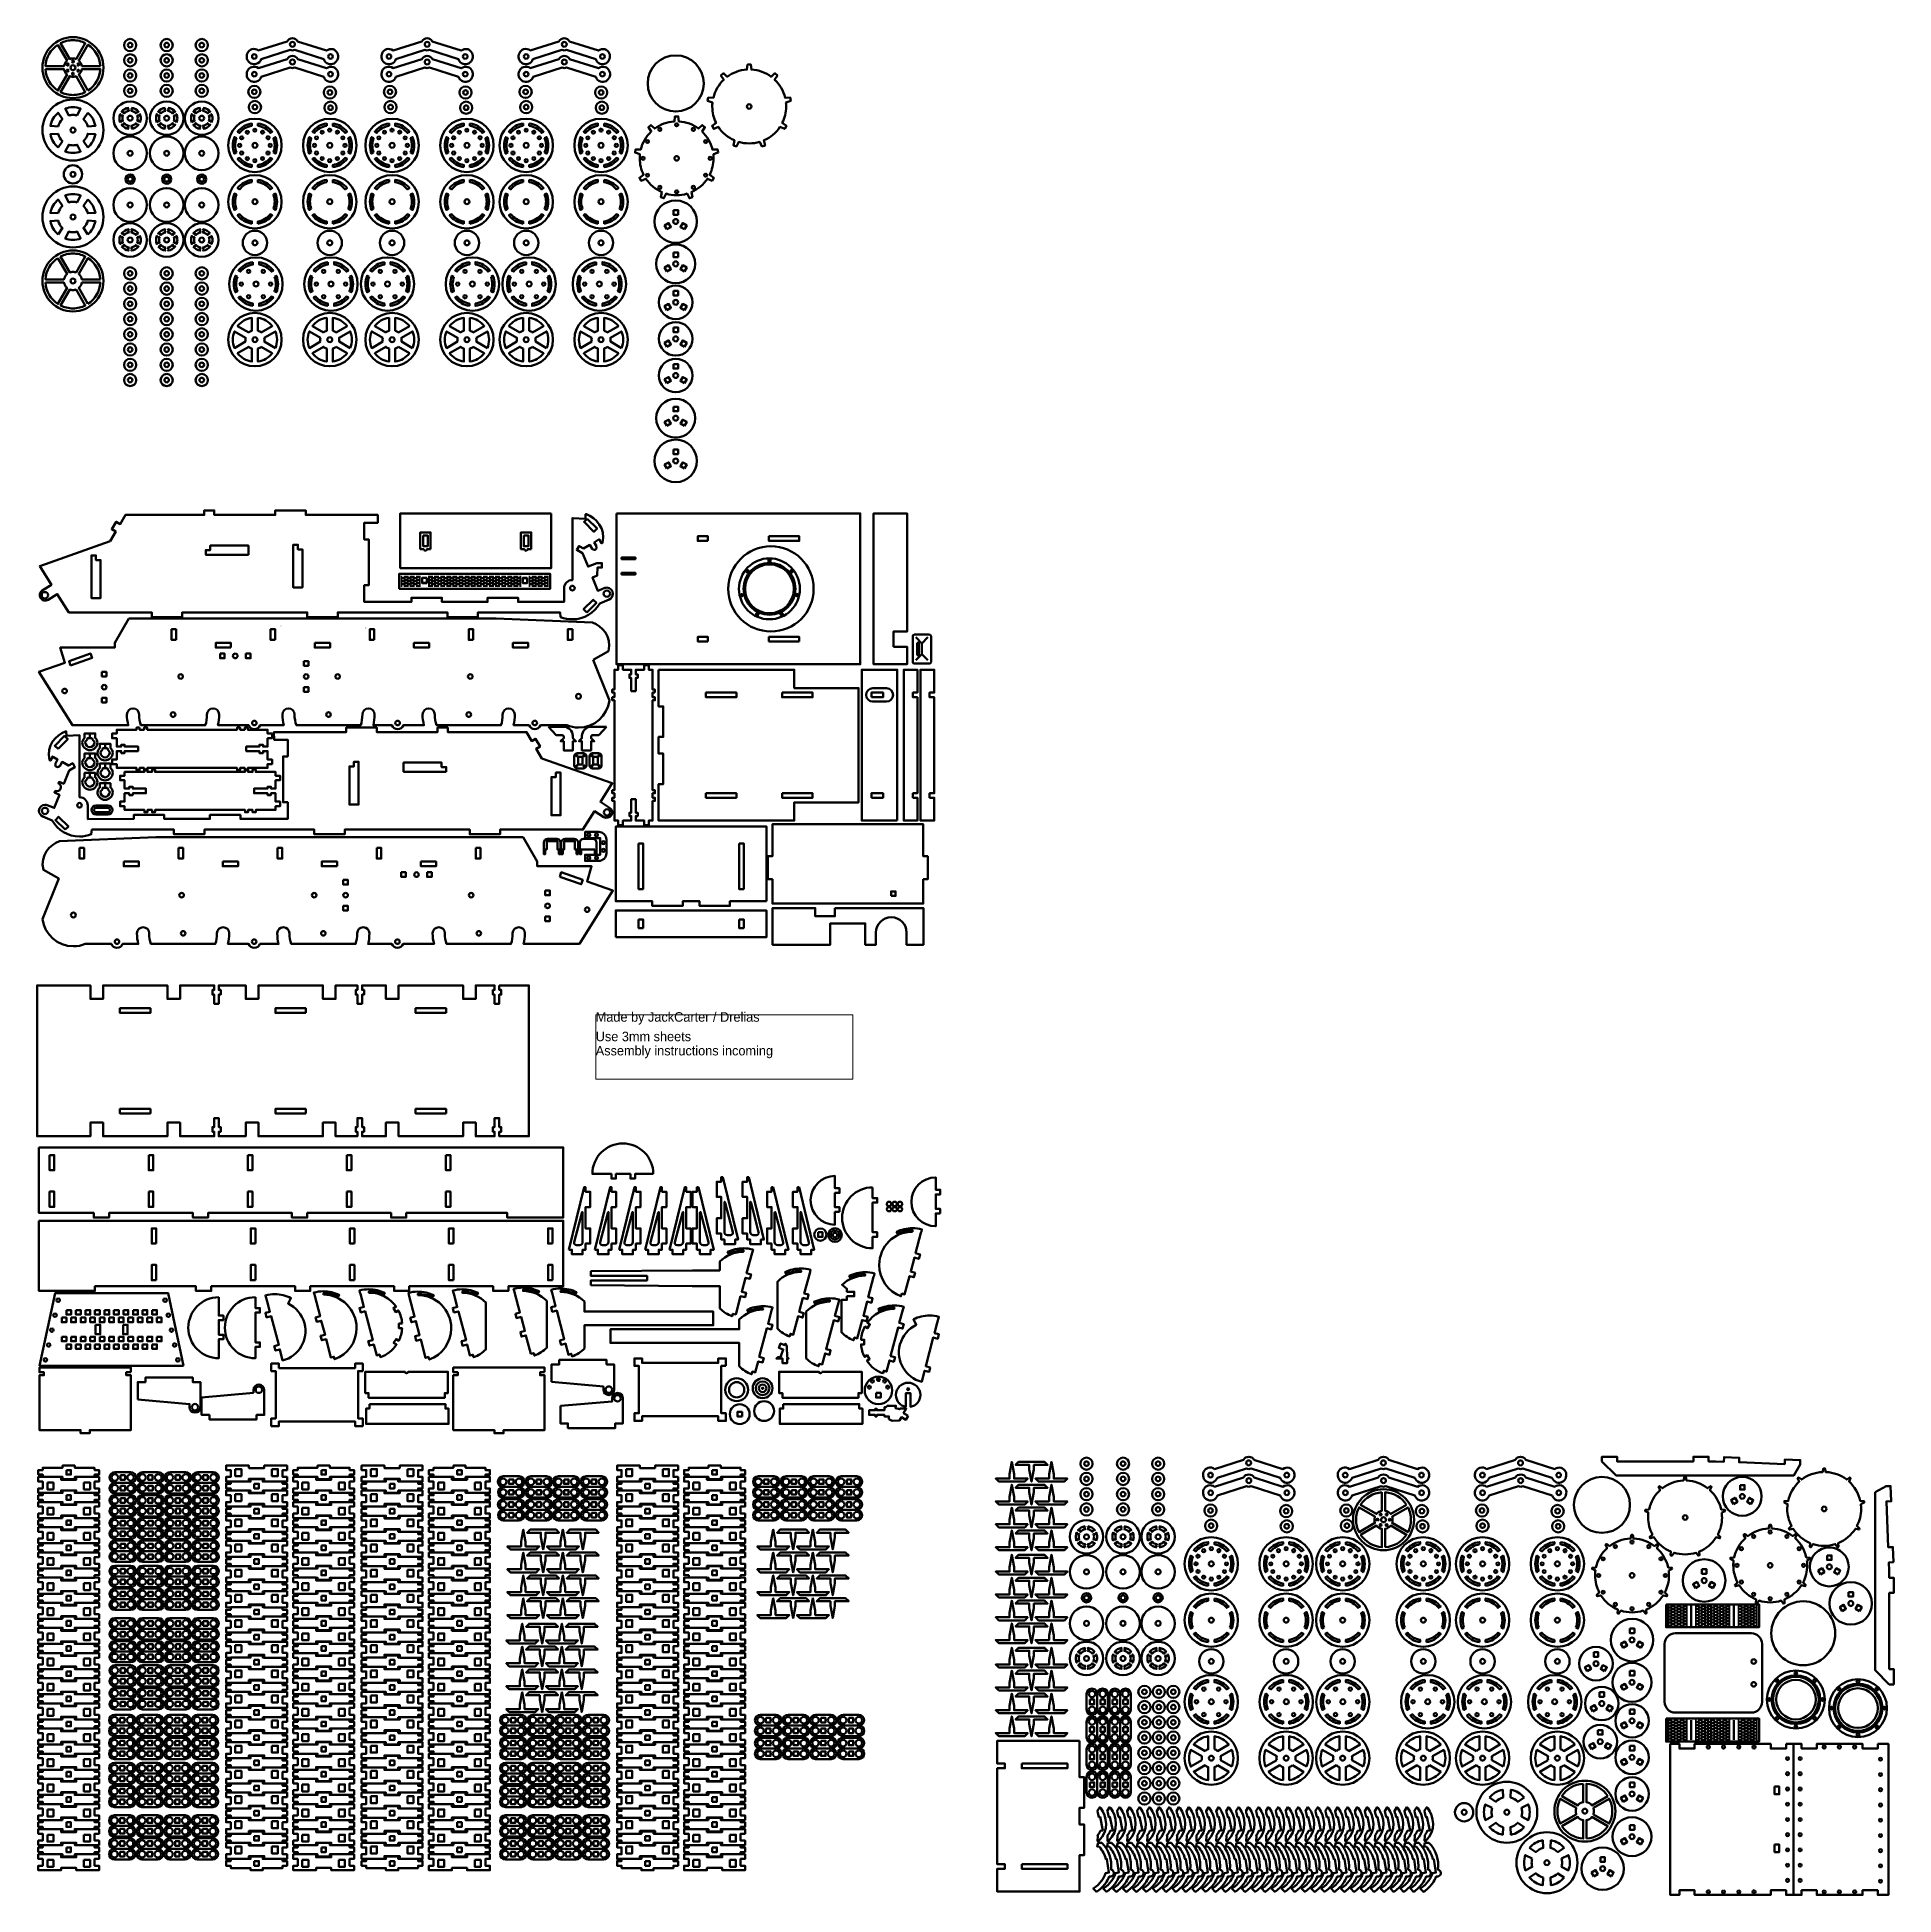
# Model space of a CAD drawing. Header units: inches. Extents: x -370 to 849, y -422 to 797.
import ezdxf

# ---------------------------------------------------------------- set-up
doc = ezdxf.new("R2010")
doc.units = ezdxf.units.IN
doc.header["$MEASUREMENT"] = 0
doc.layers.add('Layer 1', color=7, linetype='Continuous')

msp = doc.modelspace()

# ---------------------------------------------------------------- texts
at = {"layer": 'Layer 1', "color": 7, "true_color": 0xffffff, "char_height": 1.901, "attachment_point": 7}
for s, insert in [('\\fTahoma|b0|i0|c0|p34;\\W1;”', (-210.2, 409)), ('\\fTahoma|b0|i0|c0|p34;\\W1;„', (-154.8, 409))]:
    msp.add_mtext(s, dxfattribs=dict(at, insert=insert))

# ---------------------------------------------------------------- blocks, each defined once
blk = doc.blocks.new('block 2')
at = {"layer": 'Layer 1', "color": 7, "lineweight": 50, "true_color": 0xffffff}
for points in [[(314.3, -320.8), (314.3, -344.8), (317.3, -344.8), (317.3, -364.8), (314.3, -364.8), (314.3, -375.8), (317.3, -375.8), (317.3, -395.8), (314.3, -395.8), (314.3, -419.8), (260.3, -419.8), (260.3, -404.8), (265.3, -404.8), (265.3, -401.8), (260.3, -401.8), (260.3, -338.8), (265.3, -338.8), (265.3, -335.8), (260.3, -335.8), (260.3, -320.8), (314.3, -320.8)], [(276.3, -335.8), (306.3, -335.8), (306.3, -338.8), (276.3, -338.8), (276.3, -335.8)], [(276.3, -401.8), (306.3, -401.8), (306.3, -404.8), (276.3, -404.8), (276.3, -401.8)]]:
    blk.add_lwpolyline(points, dxfattribs=at)
blk = doc.blocks.new('block 3')
at = {"layer": 'Layer 1', "color": 240, "lineweight": 50, "true_color": 0xed1c24}
for points in [[(110.4, 452.7), (110, 453.5), (110.4, 454.2), (111.2, 454.2), (111.6, 453.5), (111.2, 452.7), (110.4, 452.7)], [(96.6, 445.7), (95.8, 445.9), (95.5, 446.6), (96, 447.3), (96.9, 447.2), (97.2, 446.4), (96.6, 445.7)], [(124.4, 446.4), (124.7, 447.1), (125.5, 447.3), (126.1, 446.6), (125.8, 445.8), (124.9, 445.7), (124.4, 446.4)], [(93.6, 430.6), (93, 430.1), (92.2, 430.3), (92, 431.1), (92.6, 431.7), (93.4, 431.4), (93.6, 430.6)], [(128.2, 431.4), (129, 431.7), (129.6, 431.1), (129.4, 430.3), (128.6, 430.1), (128, 430.6), (128.2, 431.4)], [(103.4, 418.8), (103.5, 418), (102.8, 417.5), (102.1, 417.9), (102, 418.7), (102.7, 419.2), (103.4, 418.8)], [(118.9, 419.2), (119.5, 418.7), (119.5, 417.9), (118.7, 417.5), (118.1, 418), (118.1, 418.8), (118.9, 419.2)]]:
    blk.add_lwpolyline(points, dxfattribs=at)
at = {"layer": 'Layer 1', "color": 7, "lineweight": 50, "true_color": 0xffffff}
for points in [[(110.8, 455), (121.8, 455), (130.8, 446), (130.8, 435), (130.8, 423.9), (121.8, 415), (110.8, 415), (99.7, 415), (90.8, 423.9), (90.8, 435), (90.8, 446), (99.7, 455), (110.8, 455)], [(110.8, 452), (120.2, 452), (127.8, 444.4), (127.8, 435), (127.8, 425.6), (120.2, 418), (110.8, 418), (101.4, 418), (93.8, 425.6), (93.8, 435), (93.8, 444.4), (101.4, 452), (110.8, 452)], [(110.8, 451), (119.6, 451), (126.8, 443.8), (126.8, 435), (126.8, 426.1), (119.6, 419), (110.8, 419), (101.9, 419), (94.8, 426.1), (94.8, 435), (94.8, 443.8), (101.9, 451), (110.8, 451)]]:
    blk.add_open_spline(points, degree=3, knots=[0, 0, 0, 0, 1, 1, 1, 2, 2, 2, 3, 3, 3, 4, 4, 4, 4], dxfattribs=at)
blk = doc.blocks.new('block 6')
at = {"layer": 'Layer 1', "color": 7, "lineweight": 50, "true_color": 0xffffff}
blk.add_lwpolyline([(-273.6, -74.7), (-283.8, -27.1), (-357.8, -27.1), (-368.1, -74.7), (-273.6, -74.7)], dxfattribs=at)
at = {"layer": 'Layer 1', "color": 240, "lineweight": 50, "true_color": 0xed1c24}
for points in [[(-355.9, -30.6), (-355.3, -30.6), (-354.7, -31.1), (-354.7, -31.8), (-354.7, -32.4), (-355.3, -32.9), (-355.9, -32.9), (-356.5, -32.9), (-357, -32.4), (-357, -31.8), (-357, -31.1), (-356.5, -30.6), (-355.9, -30.6)], [(-285.7, -30.6), (-285.1, -30.6), (-284.6, -31.1), (-284.6, -31.8), (-284.6, -32.4), (-285.1, -32.9), (-285.7, -32.9), (-286.4, -32.9), (-286.9, -32.4), (-286.9, -31.8), (-286.9, -31.1), (-286.4, -30.6), (-285.7, -30.6)], [(-358, -40.4), (-357.4, -40.4), (-356.8, -40.9), (-356.8, -41.6), (-356.8, -42.2), (-357.4, -42.7), (-358, -42.7), (-358.6, -42.7), (-359.1, -42.2), (-359.1, -41.6), (-359.1, -40.9), (-358.6, -40.4), (-358, -40.4)], [(-283.6, -40.4), (-283, -40.4), (-282.5, -40.9), (-282.5, -41.6), (-282.5, -42.2), (-283, -42.7), (-283.6, -42.7), (-284.3, -42.7), (-284.8, -42.2), (-284.8, -41.6), (-284.8, -40.9), (-284.3, -40.4), (-283.6, -40.4)], [(-362.2, -60), (-361.6, -60), (-361, -60.5), (-361, -61.1), (-361, -61.7), (-361.6, -62.3), (-362.2, -62.3), (-362.8, -62.3), (-363.3, -61.7), (-363.3, -61.1), (-363.3, -60.5), (-362.8, -60), (-362.2, -60)], [(-360.1, -50.2), (-359.5, -50.2), (-358.9, -50.7), (-358.9, -51.3), (-358.9, -52), (-359.5, -52.5), (-360.1, -52.5), (-360.7, -52.5), (-361.2, -52), (-361.2, -51.3), (-361.2, -50.7), (-360.7, -50.2), (-360.1, -50.2)], [(-281.5, -50.2), (-280.9, -50.2), (-280.4, -50.7), (-280.4, -51.3), (-280.4, -52), (-280.9, -52.5), (-281.5, -52.5), (-282.2, -52.5), (-282.7, -52), (-282.7, -51.3), (-282.7, -50.7), (-282.2, -50.2), (-281.5, -50.2)], [(-279.4, -60), (-278.8, -60), (-278.3, -60.5), (-278.3, -61.1), (-278.3, -61.7), (-278.8, -62.3), (-279.4, -62.3), (-280.1, -62.3), (-280.6, -61.7), (-280.6, -61.1), (-280.6, -60.5), (-280.1, -60), (-279.4, -60)], [(-364.3, -69.7), (-363.7, -69.7), (-363.1, -70.3), (-363.1, -70.9), (-363.1, -71.5), (-363.7, -72), (-364.3, -72), (-364.9, -72), (-365.4, -71.5), (-365.4, -70.9), (-365.4, -70.3), (-364.9, -69.7), (-364.3, -69.7)], [(-277.3, -69.7), (-276.7, -69.7), (-276.2, -70.3), (-276.2, -70.9), (-276.2, -71.5), (-276.7, -72), (-277.3, -72), (-278, -72), (-278.5, -71.5), (-278.5, -70.9), (-278.5, -70.3), (-278, -69.7), (-277.3, -69.7)]]:
    blk.add_open_spline(points, degree=3, knots=[0, 0, 0, 0, 1, 1, 1, 2, 2, 2, 3, 3, 3, 4, 4, 4, 4], dxfattribs=at)
blk = doc.blocks.new('block 5')
at = {"layer": 'Layer 1', "color": 7, "lineweight": 50, "true_color": 0xffffff}
for points in [[(-331.3, -47.8), (-328.3, -47.8), (-328.3, -54.1), (-331.3, -54.1), (-331.3, -47.8)], [(-313.3, -47.8), (-310.3, -47.8), (-310.3, -54.1), (-313.3, -54.1), (-313.3, -47.8)]]:
    blk.add_lwpolyline(points, dxfattribs=at)
at = {"layer": 'Layer 1'}
blk.add_blockref('block 6', (0, 0), dxfattribs=at)
blk = doc.blocks.new('block 4')
at = {"layer": 'Layer 1', "color": 7, "lineweight": 50, "true_color": 0xffffff}
for points in [[(-353.6, -43.2), (-350.5, -43.2), (-350.5, -46.2), (-353.6, -46.2), (-353.6, -43.2)], [(-350.5, -38.2), (-347.4, -38.2), (-347.4, -41.2), (-350.5, -41.2), (-350.5, -38.2)], [(-347.4, -43.2), (-344.3, -43.2), (-344.3, -46.2), (-347.4, -46.2), (-347.4, -43.2)], [(-344.3, -38.2), (-341.1, -38.2), (-341.1, -41.2), (-344.3, -41.2), (-344.3, -38.2)], [(-341.1, -43.2), (-338, -43.2), (-338, -46.2), (-341.1, -46.2), (-341.1, -43.2)], [(-338, -38.2), (-334.9, -38.2), (-334.9, -41.2), (-338, -41.2), (-338, -38.2)], [(-334.9, -43.2), (-331.8, -43.2), (-331.8, -46.2), (-334.9, -46.2), (-334.9, -43.2)], [(-331.8, -38.2), (-328.6, -38.2), (-328.6, -41.2), (-331.8, -41.2), (-331.8, -38.2)], [(-328.6, -43.2), (-325.5, -43.2), (-325.5, -46.2), (-328.6, -46.2), (-328.6, -43.2)], [(-325.5, -38.2), (-322.4, -38.2), (-322.4, -41.2), (-325.5, -41.2), (-325.5, -38.2)], [(-322.4, -43.2), (-319.3, -43.2), (-319.3, -46.2), (-322.4, -46.2), (-322.4, -43.2)], [(-319.3, -38.2), (-316.1, -38.2), (-316.1, -41.2), (-319.3, -41.2), (-319.3, -38.2)], [(-316.1, -43.2), (-313, -43.2), (-313, -46.2), (-316.1, -46.2), (-316.1, -43.2)], [(-313, -38.2), (-309.9, -38.2), (-309.9, -41.2), (-313, -41.2), (-313, -38.2)], [(-309.9, -43.2), (-306.7, -43.2), (-306.7, -46.2), (-309.9, -46.2), (-309.9, -43.2)], [(-306.7, -38.2), (-303.6, -38.2), (-303.6, -41.2), (-306.7, -41.2), (-306.7, -38.2)], [(-303.6, -43.2), (-300.5, -43.2), (-300.5, -46.2), (-303.6, -46.2), (-303.6, -43.2)], [(-300.5, -38.2), (-297.4, -38.2), (-297.4, -41.2), (-300.5, -41.2), (-300.5, -38.2)], [(-297.4, -43.2), (-294.2, -43.2), (-294.2, -46.2), (-297.4, -46.2), (-297.4, -43.2)], [(-294.2, -38.2), (-291.1, -38.2), (-291.1, -41.2), (-294.2, -41.2), (-294.2, -38.2)], [(-291.1, -43.2), (-288, -43.2), (-288, -46.2), (-291.1, -46.2), (-291.1, -43.2)], [(-353.6, -55.7), (-350.5, -55.7), (-350.5, -58.7), (-353.6, -58.7), (-353.6, -55.7)], [(-350.5, -60.7), (-347.4, -60.7), (-347.4, -63.7), (-350.5, -63.7), (-350.5, -60.7)], [(-347.4, -55.7), (-344.3, -55.7), (-344.3, -58.7), (-347.4, -58.7), (-347.4, -55.7)], [(-344.3, -60.7), (-341.1, -60.7), (-341.1, -63.7), (-344.3, -63.7), (-344.3, -60.7)], [(-341.1, -55.7), (-338, -55.7), (-338, -58.7), (-341.1, -58.7), (-341.1, -55.7)], [(-338, -60.7), (-334.9, -60.7), (-334.9, -63.7), (-338, -63.7), (-338, -60.7)], [(-334.9, -55.7), (-331.8, -55.7), (-331.8, -58.7), (-334.9, -58.7), (-334.9, -55.7)], [(-331.8, -60.7), (-328.6, -60.7), (-328.6, -63.7), (-331.8, -63.7), (-331.8, -60.7)], [(-328.6, -55.7), (-325.5, -55.7), (-325.5, -58.7), (-328.6, -58.7), (-328.6, -55.7)], [(-325.5, -60.7), (-322.4, -60.7), (-322.4, -63.7), (-325.5, -63.7), (-325.5, -60.7)], [(-322.4, -55.7), (-319.3, -55.7), (-319.3, -58.7), (-322.4, -58.7), (-322.4, -55.7)], [(-319.3, -60.7), (-316.1, -60.7), (-316.1, -63.7), (-319.3, -63.7), (-319.3, -60.7)], [(-316.1, -55.7), (-313, -55.7), (-313, -58.7), (-316.1, -58.7), (-316.1, -55.7)], [(-313, -60.7), (-309.9, -60.7), (-309.9, -63.7), (-313, -63.7), (-313, -60.7)], [(-309.9, -55.7), (-306.7, -55.7), (-306.7, -58.7), (-309.9, -58.7), (-309.9, -55.7)], [(-306.7, -60.7), (-303.6, -60.7), (-303.6, -63.7), (-306.7, -63.7), (-306.7, -60.7)], [(-303.6, -55.7), (-300.5, -55.7), (-300.5, -58.7), (-303.6, -58.7), (-303.6, -55.7)], [(-300.5, -60.7), (-297.4, -60.7), (-297.4, -63.7), (-300.5, -63.7), (-300.5, -60.7)], [(-297.4, -55.7), (-294.2, -55.7), (-294.2, -58.7), (-297.4, -58.7), (-297.4, -55.7)], [(-294.2, -60.7), (-291.1, -60.7), (-291.1, -63.7), (-294.2, -63.7), (-294.2, -60.7)], [(-291.1, -55.7), (-288, -55.7), (-288, -58.7), (-291.1, -58.7), (-291.1, -55.7)]]:
    blk.add_lwpolyline(points, dxfattribs=at)
at = {"layer": 'Layer 1'}
blk.add_blockref('block 5', (0, 0), dxfattribs=at)
blk = doc.blocks.new('block 7')
at = {"layer": 'Layer 1', "color": 7, "lineweight": 50, "true_color": 0xffffff}
for points, knots in [([(-26.4, -101.1), (-26.4, -101.1), (-26.4, -112.6), (-26.4, -112.6), (-26.4, -112.6), (-21.4, -112.6), (-21.4, -112.6), (-21.4, -112.6), (-21.4, -115.6), (-21.4, -115.6), (-21.4, -115.6), (9.6, -115.6), (9.6, -115.6), (9.6, -115.6), (9.6, -112.6), (9.6, -112.6), (9.6, -112.6), (14.7, -112.6), (14.7, -112.6), (14.7, -112.6), (14.7, -97.6), (14.7, -97.6), (14.7, -97.6), (14.7, -96.1), (14.7, -96.1), (14.7, -94.1), (13.1, -92.6), (11.2, -92.6), (9.2, -92.6), (7.6, -94.1), (7.6, -96.1), (7.6, -96.1), (7.6, -98.1), (7.6, -98.1), (7.6, -98.1), (-26.4, -101.1), (-26.4, -101.1)], [0, 0, 0, 0, 1, 1, 1, 2, 2, 2, 3, 3, 3, 4, 4, 4, 5, 5, 5, 6, 6, 6, 7, 7, 7, 8, 8, 8, 9, 9, 9, 10, 10, 10, 11, 11, 11, 12, 12, 12, 12]), ([(11.2, -94), (12.3, -94), (13.3, -94.9), (13.3, -96.1), (13.3, -97.3), (12.3, -98.2), (11.2, -98.2), (10, -98.2), (9, -97.3), (9, -96.1), (9, -94.9), (10, -94), (11.2, -94)], [0, 0, 0, 0, 1, 1, 1, 2, 2, 2, 3, 3, 3, 4, 4, 4, 4])]:
    blk.add_open_spline(points, degree=3, knots=knots, dxfattribs=at)
blk = doc.blocks.new('block 8')
at = {"layer": 'Layer 1', "color": 7, "lineweight": 50, "true_color": 0xffffff}
for points, knots in [([(-32.2, -85.4), (-32.2, -85.4), (-32.2, -73.9), (-32.2, -73.9), (-32.2, -73.9), (-27.1, -73.9), (-27.1, -73.9), (-27.1, -73.9), (-27.1, -70.9), (-27.1, -70.9), (-27.1, -70.9), (3.9, -70.9), (3.9, -70.9), (3.9, -70.9), (3.9, -73.9), (3.9, -73.9), (3.9, -73.9), (8.9, -73.9), (8.9, -73.9), (8.9, -73.9), (8.9, -88.9), (8.9, -88.9), (8.9, -88.9), (8.9, -90.4), (8.9, -90.4), (8.9, -92.4), (7.3, -94), (5.4, -94), (3.4, -94), (1.8, -92.4), (1.8, -90.4), (1.8, -90.4), (1.8, -88.4), (1.8, -88.4), (1.8, -88.4), (-32.2, -85.4), (-32.2, -85.4)], [0, 0, 0, 0, 1, 1, 1, 2, 2, 2, 3, 3, 3, 4, 4, 4, 5, 5, 5, 6, 6, 6, 7, 7, 7, 8, 8, 8, 9, 9, 9, 10, 10, 10, 11, 11, 11, 12, 12, 12, 12]), ([(5.4, -88.3), (6.5, -88.3), (7.5, -89.3), (7.5, -90.4), (7.5, -91.6), (6.5, -92.6), (5.4, -92.6), (4.2, -92.6), (3.3, -91.6), (3.3, -90.4), (3.3, -89.3), (4.2, -88.3), (5.4, -88.3)], [0, 0, 0, 0, 1, 1, 1, 2, 2, 2, 3, 3, 3, 4, 4, 4, 4])]:
    blk.add_open_spline(points, degree=3, knots=knots, dxfattribs=at)
blk = doc.blocks.new('block 10')
at = {"layer": 'Layer 1', "color": 7, "lineweight": 50, "true_color": 0xffffff}
blk.add_lwpolyline([(207.8, 399.5), (208.8, 399.5), (208.8, 391.5), (207.8, 391.5), (207.8, 399.5)], dxfattribs=at)
blk.add_open_spline([(215.8, 386), (216.3, 386), (216.8, 386.4), (216.8, 387), (216.8, 387), (216.8, 404), (216.8, 404), (216.8, 404.5), (216.3, 405), (215.8, 405), (215.8, 405), (205.8, 405), (205.8, 405), (205.2, 405), (204.8, 404.5), (204.8, 404), (204.8, 404), (204.8, 387), (204.8, 387), (204.8, 386.4), (205.2, 386), (205.8, 386), (205.8, 386), (215.8, 386), (215.8, 386), (215.8, 386), (215.8, 386), (215.8, 386)], degree=3, knots=[0, 0, 0, 0, 1, 1, 1, 2, 2, 2, 3, 3, 3, 4, 4, 4, 5, 5, 5, 6, 6, 6, 7, 7, 7, 8, 8, 8, 9, 9, 9, 9], dxfattribs=at)
blk = doc.blocks.new('block 9')
at = {"layer": 'Layer 1', "color": 240, "lineweight": 50, "true_color": 0xed1c24}
for points in [[(206.8, 403.2), (210.8, 399.2), (214.8, 403.2)], [(206.8, 388.2), (210.8, 392.2), (214.8, 388.2)], [(210.8, 399.2), (210.8, 392.2)]]:
    blk.add_lwpolyline(points, dxfattribs=at)
at = {"layer": 'Layer 1'}
blk.add_blockref('block 10', (0, 0), dxfattribs=at)
blk = doc.blocks.new('block 11')
at = {"layer": 'Layer 1', "color": 240, "lineweight": 50, "true_color": 0xed1c24}
for points in [[(177.8, -85.7), (177.3, -84.9), (177.8, -84), (178.8, -84), (179.3, -84.9), (178.8, -85.7), (177.8, -85.7)], [(181.8, -84.7), (181.3, -83.9), (181.8, -83), (182.8, -83), (183.3, -83.9), (182.8, -84.7), (181.8, -84.7)], [(185.8, -85.7), (185.3, -84.9), (185.8, -84), (186.8, -84), (187.3, -84.9), (186.8, -85.7), (185.8, -85.7)], [(175.8, -89.6), (175.3, -88.7), (175.8, -87.9), (176.8, -87.9), (177.3, -88.7), (176.8, -89.6), (175.8, -89.6)], [(187.8, -89.7), (187.3, -88.9), (187.8, -88), (188.8, -88), (189.3, -88.9), (188.8, -89.7), (187.8, -89.7)]]:
    blk.add_lwpolyline(points, dxfattribs=at)
at = {"layer": 'Layer 1', "color": 7, "lineweight": 50, "true_color": 0xffffff}
blk.add_lwpolyline([(180.8, -92.6), (183.8, -92.6), (183.8, -95.6), (180.8, -95.6), (180.8, -92.6)], dxfattribs=at)
blk.add_open_spline([(182.3, -81.9), (187.3, -81.9), (191.3, -85.9), (191.3, -90.9), (191.3, -95.9), (187.3, -99.9), (182.3, -99.9), (177.3, -99.9), (173.3, -95.9), (173.3, -90.9), (173.3, -85.9), (177.3, -81.9), (182.3, -81.9)], degree=3, knots=[0, 0, 0, 0, 1, 1, 1, 2, 2, 2, 3, 3, 3, 4, 4, 4, 4], dxfattribs=at)
blk = doc.blocks.new('block 12')
at = {"layer": 'Layer 1', "color": 7, "lineweight": 50, "true_color": 0xffffff}
for points, knots in [([(201.8, -85.9), (197.4, -85.9), (193.8, -89.5), (193.8, -93.9), (193.8, -97.8), (196.6, -101), (200.3, -101.7), (200.3, -101.7), (200.3, -92.7), (200.3, -92.7), (200.3, -92.7), (203.3, -92.7), (203.3, -92.7), (203.3, -92.7), (203.3, -101.7), (203.3, -101.7), (207, -101), (209.8, -97.8), (209.8, -93.9), (209.8, -89.5), (206.2, -85.9), (201.8, -85.9)], [0, 0, 0, 0, 1, 1, 1, 2, 2, 2, 3, 3, 3, 4, 4, 4, 5, 5, 5, 6, 6, 6, 7, 7, 7, 7]), ([(201.8, -89.4), (202.1, -89.4), (202.4, -89.7), (202.4, -90), (202.4, -90.4), (202.1, -90.7), (201.8, -90.7), (201.4, -90.7), (201.1, -90.4), (201.1, -90), (201.1, -89.7), (201.4, -89.4), (201.8, -89.4)], [0, 0, 0, 0, 1, 1, 1, 2, 2, 2, 3, 3, 3, 4, 4, 4, 4])]:
    blk.add_open_spline(points, degree=3, knots=knots, dxfattribs=at)
blk = doc.blocks.new('block 13')
at = {"layer": 'Layer 1', "color": 7, "lineweight": 50, "true_color": 0xffffff}
blk.add_lwpolyline([(142.7, 12.8), (145.7, 12.8), (145.7, 9.8), (142.7, 9.8), (142.7, 12.8)], dxfattribs=at)
blk.add_open_spline([(144.2, 15.3), (146.4, 15.3), (148.2, 13.5), (148.2, 11.3), (148.2, 9), (146.4, 7.3), (144.2, 7.3), (142, 7.3), (140.2, 9), (140.2, 11.3), (140.2, 13.5), (142, 15.3), (144.2, 15.3)], degree=3, knots=[0, 0, 0, 0, 1, 1, 1, 2, 2, 2, 3, 3, 3, 4, 4, 4, 4], dxfattribs=at)
blk = doc.blocks.new('block 14')
at = {"layer": 'Layer 1', "color": 7, "lineweight": 50, "true_color": 0xffffff}
for points in [[(153.8, 15.5), (151.3, 15.5), (149.3, 13.5), (149.3, 11), (149.3, 8.5), (151.3, 6.5), (153.8, 6.5), (156.3, 6.5), (158.3, 8.5), (158.3, 11), (158.3, 13.5), (156.3, 15.5), (153.8, 15.5)], [(153.8, 9.5), (153, 9.5), (152.3, 10.2), (152.3, 11), (152.3, 11.8), (153, 12.5), (153.8, 12.5), (154.6, 12.5), (155.3, 11.8), (155.3, 11), (155.3, 10.2), (154.6, 9.5), (153.8, 9.5)]]:
    blk.add_open_spline(points, degree=3, knots=[0, 0, 0, 0, 1, 1, 1, 2, 2, 2, 3, 3, 3, 4, 4, 4, 4], dxfattribs=at)
at = {"layer": 'Layer 1', "color": 240, "lineweight": 50, "true_color": 0xed1c24}
blk.add_open_spline([(153.8, 14), (155.4, 14), (156.8, 12.6), (156.8, 11), (156.8, 9.3), (155.4, 8), (153.8, 8), (152.1, 8), (150.8, 9.3), (150.8, 11), (150.8, 12.6), (152.1, 14), (153.8, 14)], degree=3, knots=[0, 0, 0, 0, 1, 1, 1, 2, 2, 2, 3, 3, 3, 4, 4, 4, 4], dxfattribs=at)
blk = doc.blocks.new('block 16')
at = {"layer": 'Layer 1', "color": 7, "lineweight": 50, "true_color": 0xffffff}
blk.add_open_spline([(106.3, -83), (109.9, -83), (112.8, -85.9), (112.8, -89.5), (112.8, -93.1), (109.9, -96), (106.3, -96), (102.7, -96), (99.8, -93.1), (99.8, -89.5), (99.8, -85.9), (102.7, -83), (106.3, -83)], degree=3, knots=[0, 0, 0, 0, 1, 1, 1, 2, 2, 2, 3, 3, 3, 4, 4, 4, 4], dxfattribs=at)
at = {"layer": 'Layer 1', "color": 240, "lineweight": 50, "true_color": 0xed1c24}
for points in [[(106.3, -85), (108.8, -85), (110.8, -87), (110.8, -89.5), (110.8, -92), (108.8, -94), (106.3, -94), (103.8, -94), (101.8, -92), (101.8, -89.5), (101.8, -87), (103.8, -85), (106.3, -85)], [(106.3, -87), (107.7, -87), (108.8, -88.1), (108.8, -89.5), (108.8, -90.9), (107.7, -92), (106.3, -92), (104.9, -92), (103.8, -90.9), (103.8, -89.5), (103.8, -88.1), (104.9, -87), (106.3, -87)]]:
    blk.add_open_spline(points, degree=3, knots=[0, 0, 0, 0, 1, 1, 1, 2, 2, 2, 3, 3, 3, 4, 4, 4, 4], dxfattribs=at)
blk = doc.blocks.new('block 15')
at = {"layer": 'Layer 1', "color": 240, "lineweight": 50, "true_color": 0xed1c24}
blk.add_open_spline([(106.3, -89), (106.6, -89), (106.8, -89.2), (106.8, -89.5), (106.8, -89.8), (106.6, -90), (106.3, -90), (106, -90), (105.8, -89.8), (105.8, -89.5), (105.8, -89.2), (106, -89), (106.3, -89)], degree=3, knots=[0, 0, 0, 0, 1, 1, 1, 2, 2, 2, 3, 3, 3, 4, 4, 4, 4], dxfattribs=at)
at = {"layer": 'Layer 1'}
blk.add_blockref('block 16', (0, 0), dxfattribs=at)
blk = doc.blocks.new('block 17')
at = {"layer": 'Layer 1', "color": 7, "lineweight": 50, "true_color": 0xffffff}
for points, knots in [([(74.1, 717.5), (74.1, 718.4), (74.1, 719.3), (74, 720.2), (74, 720.2), (77.2, 721.2), (77.2, 721.2), (77.2, 721.2), (76.8, 723.3), (76.8, 723.3), (76.8, 723.3), (73.4, 723.2), (73.4, 723.2), (72.3, 727.8), (69.9, 731.9), (66.6, 735), (66.6, 735), (68.4, 737.9), (68.4, 737.9), (68.4, 737.9), (66.7, 739.3), (66.7, 739.3), (66.7, 739.3), (64.3, 737), (64.3, 737), (60.6, 739.7), (56.2, 741.4), (51.4, 741.7), (51.4, 741.7), (51, 745), (51, 745), (51, 745), (48.8, 745), (48.8, 745), (48.8, 745), (48.4, 741.7), (48.4, 741.7), (43.6, 741.4), (39.1, 739.7), (35.5, 737), (35.5, 737), (33, 739.3), (33, 739.3), (33, 739.3), (31.4, 737.9), (31.4, 737.9), (31.4, 737.9), (33.2, 735), (33.2, 735), (29.9, 731.9), (27.4, 727.8), (26.3, 723.2), (26.3, 723.2), (23, 723.3), (23, 723.3), (23, 723.3), (22.6, 721.2), (22.6, 721.2), (22.6, 721.2), (25.8, 720.2), (25.8, 720.2), (25.7, 719.3), (25.7, 718.4), (25.7, 717.5), (25.7, 713.6), (26.6, 710), (28.2, 706.7), (28.2, 706.7), (25.5, 704.7), (25.5, 704.7), (25.5, 704.7), (26.6, 702.8), (26.6, 702.8), (26.6, 702.8), (29.7, 704.1), (29.7, 704.1), (32.3, 700.2), (35.9, 697.2), (40.2, 695.3), (40.2, 695.3), (39.5, 692), (39.5, 692), (39.5, 692), (41.5, 691.3), (41.5, 691.3), (41.5, 691.3), (43, 694.3), (43, 694.3), (45.2, 693.6), (47.5, 693.3), (49.9, 693.3), (52.3, 693.3), (54.6, 693.6), (56.7, 694.3), (56.7, 694.3), (58.3, 691.3), (58.3, 691.3), (58.3, 691.3), (60.3, 692), (60.3, 692), (60.3, 692), (59.6, 695.3), (59.6, 695.3), (63.9, 697.2), (67.5, 700.2), (70.1, 704.1), (70.1, 704.1), (73.2, 702.8), (73.2, 702.8), (73.2, 702.8), (74.2, 704.7), (74.2, 704.7), (74.2, 704.7), (71.6, 706.7), (71.6, 706.7), (73.2, 710), (74.1, 713.6), (74.1, 717.5)], [0, 0, 0, 0, 1, 1, 1, 2, 2, 2, 3, 3, 3, 4, 4, 4, 5, 5, 5, 6, 6, 6, 7, 7, 7, 8, 8, 8, 9, 9, 9, 10, 10, 10, 11, 11, 11, 12, 12, 12, 13, 13, 13, 14, 14, 14, 15, 15, 15, 16, 16, 16, 17, 17, 17, 18, 18, 18, 19, 19, 19, 20, 20, 20, 21, 21, 21, 22, 22, 22, 23, 23, 23, 24, 24, 24, 25, 25, 25, 26, 26, 26, 27, 27, 27, 28, 28, 28, 29, 29, 29, 30, 30, 30, 31, 31, 31, 32, 32, 32, 33, 33, 33, 34, 34, 34, 35, 35, 35, 36, 36, 36, 37, 37, 37, 38, 38, 38, 39, 39, 39, 39]), ([(38.9, 737.5), (39.4, 737.5), (39.9, 737.1), (39.9, 736.5), (39.9, 736), (39.4, 735.5), (38.9, 735.5), (38.3, 735.5), (37.9, 736), (37.9, 736.5), (37.9, 737.1), (38.3, 737.5), (38.9, 737.5)], [0, 0, 0, 0, 1, 1, 1, 2, 2, 2, 3, 3, 3, 4, 4, 4, 4]), ([(49.9, 740.5), (50.4, 740.5), (50.9, 740), (50.9, 739.5), (50.9, 738.9), (50.4, 738.5), (49.9, 738.5), (49.3, 738.5), (48.9, 738.9), (48.9, 739.5), (48.9, 740), (49.3, 740.5), (49.9, 740.5)], [0, 0, 0, 0, 1, 1, 1, 2, 2, 2, 3, 3, 3, 4, 4, 4, 4]), ([(60.9, 737.5), (61.4, 737.5), (61.9, 737.1), (61.9, 736.5), (61.9, 736), (61.4, 735.5), (60.9, 735.5), (60.3, 735.5), (59.9, 736), (59.9, 736.5), (59.9, 737.1), (60.3, 737.5), (60.9, 737.5)], [0, 0, 0, 0, 1, 1, 1, 2, 2, 2, 3, 3, 3, 4, 4, 4, 4]), ([(30.8, 729.5), (31.4, 729.5), (31.8, 729), (31.8, 728.5), (31.8, 727.9), (31.4, 727.5), (30.8, 727.5), (30.3, 727.5), (29.8, 727.9), (29.8, 728.5), (29.8, 729), (30.3, 729.5), (30.8, 729.5)], [0, 0, 0, 0, 1, 1, 1, 2, 2, 2, 3, 3, 3, 4, 4, 4, 4]), ([(68.9, 729.5), (69.5, 729.5), (69.9, 729), (69.9, 728.5), (69.9, 727.9), (69.5, 727.5), (68.9, 727.5), (68.4, 727.5), (67.9, 727.9), (67.9, 728.5), (67.9, 729), (68.4, 729.5), (68.9, 729.5)], [0, 0, 0, 0, 1, 1, 1, 2, 2, 2, 3, 3, 3, 4, 4, 4, 4]), ([(27.9, 718.5), (28.4, 718.5), (28.9, 718), (28.9, 717.5), (28.9, 716.9), (28.4, 716.5), (27.9, 716.5), (27.3, 716.5), (26.9, 716.9), (26.9, 717.5), (26.9, 718), (27.3, 718.5), (27.9, 718.5)], [0, 0, 0, 0, 1, 1, 1, 2, 2, 2, 3, 3, 3, 4, 4, 4, 4]), ([(30.8, 707.5), (31.4, 707.5), (31.8, 707), (31.8, 706.5), (31.8, 705.9), (31.4, 705.5), (30.8, 705.5), (30.3, 705.5), (29.8, 705.9), (29.8, 706.5), (29.8, 707), (30.3, 707.5), (30.8, 707.5)], [0, 0, 0, 0, 1, 1, 1, 2, 2, 2, 3, 3, 3, 4, 4, 4, 4]), ([(49.9, 716), (49.1, 716), (48.4, 716.7), (48.4, 717.5), (48.4, 718.3), (49.1, 719), (49.9, 719), (50.7, 719), (51.4, 718.3), (51.4, 717.5), (51.4, 716.7), (50.7, 716), (49.9, 716)], [0, 0, 0, 0, 1, 1, 1, 2, 2, 2, 3, 3, 3, 4, 4, 4, 4]), ([(68.9, 707.5), (69.5, 707.5), (69.9, 707), (69.9, 706.5), (69.9, 705.9), (69.5, 705.5), (68.9, 705.5), (68.4, 705.5), (67.9, 705.9), (67.9, 706.5), (67.9, 707), (68.4, 707.5), (68.9, 707.5)], [0, 0, 0, 0, 1, 1, 1, 2, 2, 2, 3, 3, 3, 4, 4, 4, 4]), ([(71.9, 718.5), (72.4, 718.5), (72.9, 718), (72.9, 717.5), (72.9, 716.9), (72.4, 716.5), (71.9, 716.5), (71.3, 716.5), (70.9, 716.9), (70.9, 717.5), (70.9, 718), (71.3, 718.5), (71.9, 718.5)], [0, 0, 0, 0, 1, 1, 1, 2, 2, 2, 3, 3, 3, 4, 4, 4, 4]), ([(38.9, 699.4), (39.4, 699.4), (39.9, 699), (39.9, 698.4), (39.9, 697.9), (39.4, 697.4), (38.9, 697.4), (38.3, 697.4), (37.9, 697.9), (37.9, 698.4), (37.9, 699), (38.3, 699.4), (38.9, 699.4)], [0, 0, 0, 0, 1, 1, 1, 2, 2, 2, 3, 3, 3, 4, 4, 4, 4]), ([(49.9, 696.5), (50.4, 696.5), (50.9, 696), (50.9, 695.5), (50.9, 694.9), (50.4, 694.5), (49.9, 694.5), (49.3, 694.5), (48.9, 694.9), (48.9, 695.5), (48.9, 696), (49.3, 696.5), (49.9, 696.5)], [0, 0, 0, 0, 1, 1, 1, 2, 2, 2, 3, 3, 3, 4, 4, 4, 4]), ([(60.9, 699.4), (61.4, 699.4), (61.9, 699), (61.9, 698.4), (61.9, 697.9), (61.4, 697.4), (60.9, 697.4), (60.3, 697.4), (59.9, 697.9), (59.9, 698.4), (59.9, 699), (60.3, 699.4), (60.9, 699.4)], [0, 0, 0, 0, 1, 1, 1, 2, 2, 2, 3, 3, 3, 4, 4, 4, 4])]:
    blk.add_open_spline(points, degree=3, knots=knots, dxfattribs=at)
blk = doc.blocks.new('block 20')
at = {"layer": 'Layer 1', "color": 7, "lineweight": 50, "true_color": 0xffffff}
for points, knots in [([(-230.9, 603.2), (-230.3, 603.7), (-229.6, 604.1), (-228.8, 604.4), (-228.8, 604.4), (-228.8, 612.8), (-228.8, 612.8), (-232.6, 612.3), (-236, 610.3), (-238.2, 607.4), (-238.2, 607.4), (-230.9, 603.2), (-230.9, 603.2)], [0, 0, 0, 0, 1, 1, 1, 2, 2, 2, 3, 3, 3, 4, 4, 4, 4]), ([(-224.8, 604.4), (-224, 604.1), (-223.3, 603.7), (-222.7, 603.2), (-222.7, 603.2), (-215.4, 607.4), (-215.4, 607.4), (-217.7, 610.3), (-221, 612.3), (-224.8, 612.8), (-224.8, 612.8), (-224.8, 604.4), (-224.8, 604.4), (-224.8, 604.4), (-224.8, 604.4), (-224.8, 604.4)], [0, 0, 0, 0, 1, 1, 1, 2, 2, 2, 3, 3, 3, 4, 4, 4, 5, 5, 5, 5]), ([(-232.9, 597.3), (-233, 597.7), (-233, 598.1), (-233, 598.5), (-233, 598.9), (-233, 599.3), (-232.9, 599.7), (-232.9, 599.7), (-240.2, 603.9), (-240.2, 603.9), (-240.9, 602.2), (-241.3, 600.4), (-241.3, 598.5), (-241.3, 596.6), (-240.9, 594.7), (-240.2, 593), (-240.2, 593), (-232.9, 597.3), (-232.9, 597.3)], [0, 0, 0, 0, 1, 1, 1, 2, 2, 2, 3, 3, 3, 4, 4, 4, 5, 5, 5, 6, 6, 6, 6]), ([(-213.4, 593), (-212.7, 594.7), (-212.3, 596.6), (-212.3, 598.5), (-212.3, 600.4), (-212.7, 602.2), (-213.4, 603.9), (-213.4, 603.9), (-220.7, 599.7), (-220.7, 599.7), (-220.6, 599.3), (-220.6, 598.9), (-220.6, 598.5), (-220.6, 598.1), (-220.6, 597.7), (-220.7, 597.3), (-220.7, 597.3), (-213.4, 593), (-213.4, 593)], [0, 0, 0, 0, 1, 1, 1, 2, 2, 2, 3, 3, 3, 4, 4, 4, 5, 5, 5, 6, 6, 6, 6]), ([(-228.8, 592.6), (-229.6, 592.9), (-230.3, 593.3), (-230.9, 593.8), (-230.9, 593.8), (-238.2, 589.6), (-238.2, 589.6), (-236, 586.7), (-232.6, 584.7), (-228.8, 584.1), (-228.8, 584.1), (-228.8, 592.6), (-228.8, 592.6), (-228.8, 592.6), (-228.8, 592.6), (-228.8, 592.6)], [0, 0, 0, 0, 1, 1, 1, 2, 2, 2, 3, 3, 3, 4, 4, 4, 5, 5, 5, 5]), ([(-222.7, 593.8), (-223.3, 593.3), (-224, 592.9), (-224.8, 592.6), (-224.8, 592.6), (-224.8, 584.1), (-224.8, 584.1), (-221, 584.7), (-217.7, 586.7), (-215.4, 589.6), (-215.4, 589.6), (-222.7, 593.8), (-222.7, 593.8)], [0, 0, 0, 0, 1, 1, 1, 2, 2, 2, 3, 3, 3, 4, 4, 4, 4])]:
    blk.add_open_spline(points, degree=3, knots=knots, dxfattribs=at)
blk = doc.blocks.new('block 19')
at = {"layer": 'Layer 1', "color": 7, "lineweight": 50, "true_color": 0xffffff}
for points in [[(-226.8, 616), (-217.2, 616), (-209.3, 608.2), (-209.3, 598.5), (-209.3, 588.8), (-217.2, 581), (-226.8, 581), (-236.5, 581), (-244.3, 588.8), (-244.3, 598.5), (-244.3, 608.2), (-236.5, 616), (-226.8, 616)], [(-226.8, 600.1), (-225.9, 600.1), (-225.2, 599.4), (-225.2, 598.5), (-225.2, 597.6), (-225.9, 596.9), (-226.8, 596.9), (-227.7, 596.9), (-228.4, 597.6), (-228.4, 598.5), (-228.4, 599.4), (-227.7, 600.1), (-226.8, 600.1)]]:
    blk.add_open_spline(points, degree=3, knots=[0, 0, 0, 0, 1, 1, 1, 2, 2, 2, 3, 3, 3, 4, 4, 4, 4], dxfattribs=at)
at = {"layer": 'Layer 1'}
blk.add_blockref('block 20', (0, 0), dxfattribs=at)
blk = doc.blocks.new('block 18')
at = {"layer": 'Layer 1', "color": 7, "lineweight": 50, "true_color": 0xffffff}
for points, knots in [([(-226.8, 743.5), (-236.5, 743.5), (-244.3, 735.7), (-244.3, 726), (-244.3, 716.3), (-236.5, 708.5), (-226.8, 708.5), (-217.2, 708.5), (-209.3, 716.3), (-209.3, 726), (-209.3, 735.7), (-217.2, 743.5), (-226.8, 743.5)], [0, 0, 0, 0, 1, 1, 1, 2, 2, 2, 3, 3, 3, 4, 4, 4, 4]), ([(-238.9, 721.3), (-238.9, 721.3), (-240.3, 720.5), (-240.3, 720.5), (-240.9, 722.2), (-241.3, 724.1), (-241.3, 726), (-241.3, 727.9), (-240.9, 729.7), (-240.3, 731.4), (-240.3, 731.4), (-238.9, 730.7), (-238.9, 730.7), (-239.5, 729.2), (-239.8, 727.6), (-239.8, 726), (-239.8, 724.3), (-239.5, 722.7), (-238.9, 721.3)], [0, 0, 0, 0, 1, 1, 1, 2, 2, 2, 3, 3, 3, 4, 4, 4, 5, 5, 5, 6, 6, 6, 6]), ([(-228.8, 738.8), (-232.1, 738.3), (-235, 736.6), (-236.9, 734.1), (-236.9, 734.1), (-238.2, 734.9), (-238.2, 734.9), (-236, 737.8), (-232.6, 739.8), (-228.8, 740.3), (-228.8, 740.3), (-228.8, 738.8), (-228.8, 738.8)], [0, 0, 0, 0, 1, 1, 1, 2, 2, 2, 3, 3, 3, 4, 4, 4, 4]), ([(-224.8, 740.3), (-221, 739.8), (-217.6, 737.8), (-215.4, 734.9), (-215.4, 734.9), (-216.7, 734.1), (-216.7, 734.1), (-218.7, 736.6), (-221.5, 738.3), (-224.8, 738.8), (-224.8, 738.8), (-224.8, 740.3), (-224.8, 740.3)], [0, 0, 0, 0, 1, 1, 1, 2, 2, 2, 3, 3, 3, 4, 4, 4, 4]), ([(-214.7, 721.3), (-214.1, 722.7), (-213.8, 724.3), (-213.8, 726), (-213.8, 727.6), (-214.1, 729.2), (-214.7, 730.7), (-214.7, 730.7), (-213.4, 731.4), (-213.4, 731.4), (-212.7, 729.7), (-212.3, 727.9), (-212.3, 726), (-212.3, 724.1), (-212.7, 722.2), (-213.4, 720.5), (-213.4, 720.5), (-214.7, 721.3), (-214.7, 721.3)], [0, 0, 0, 0, 1, 1, 1, 2, 2, 2, 3, 3, 3, 4, 4, 4, 5, 5, 5, 6, 6, 6, 6]), ([(-226.8, 724.4), (-227.7, 724.4), (-228.4, 725.1), (-228.4, 726), (-228.4, 726.9), (-227.7, 727.6), (-226.8, 727.6), (-225.9, 727.6), (-225.2, 726.9), (-225.2, 726), (-225.2, 725.1), (-225.9, 724.4), (-226.8, 724.4)], [0, 0, 0, 0, 1, 1, 1, 2, 2, 2, 3, 3, 3, 4, 4, 4, 4]), ([(-228.8, 711.6), (-232.6, 712.2), (-236, 714.2), (-238.2, 717.1), (-238.2, 717.1), (-236.9, 717.8), (-236.9, 717.8), (-234.9, 715.4), (-232.1, 713.6), (-228.8, 713.1), (-228.8, 713.1), (-228.8, 711.6), (-228.8, 711.6)], [0, 0, 0, 0, 1, 1, 1, 2, 2, 2, 3, 3, 3, 4, 4, 4, 4]), ([(-224.8, 711.6), (-224.8, 711.6), (-224.8, 713.1), (-224.8, 713.1), (-221.5, 713.6), (-218.7, 715.4), (-216.7, 717.8), (-216.7, 717.8), (-215.4, 717.1), (-215.4, 717.1), (-217.6, 714.2), (-221, 712.2), (-224.8, 711.6)], [0, 0, 0, 0, 1, 1, 1, 2, 2, 2, 3, 3, 3, 4, 4, 4, 4]), ([(-226.8, 706.5), (-236.5, 706.5), (-244.3, 698.6), (-244.3, 689), (-244.3, 679.3), (-236.5, 671.5), (-226.8, 671.5), (-217.2, 671.5), (-209.3, 679.3), (-209.3, 689), (-209.3, 698.6), (-217.2, 706.5), (-226.8, 706.5)], [0, 0, 0, 0, 1, 1, 1, 2, 2, 2, 3, 3, 3, 4, 4, 4, 4]), ([(-228.8, 701.8), (-232.1, 701.3), (-235, 699.6), (-236.9, 697.1), (-236.9, 697.1), (-238.2, 697.9), (-238.2, 697.9), (-236, 700.8), (-232.6, 702.8), (-228.8, 703.3), (-228.8, 703.3), (-228.8, 701.8), (-228.8, 701.8)], [0, 0, 0, 0, 1, 1, 1, 2, 2, 2, 3, 3, 3, 4, 4, 4, 4]), ([(-224.8, 703.3), (-221, 702.8), (-217.6, 700.8), (-215.4, 697.9), (-215.4, 697.9), (-216.7, 697.1), (-216.7, 697.1), (-218.7, 699.6), (-221.5, 701.3), (-224.8, 701.8), (-224.8, 701.8), (-224.8, 703.3), (-224.8, 703.3)], [0, 0, 0, 0, 1, 1, 1, 2, 2, 2, 3, 3, 3, 4, 4, 4, 4]), ([(-238.9, 684.3), (-238.9, 684.3), (-240.3, 683.5), (-240.3, 683.5), (-240.9, 685.2), (-241.3, 687.1), (-241.3, 689), (-241.3, 690.9), (-240.9, 692.7), (-240.3, 694.4), (-240.3, 694.4), (-238.9, 693.7), (-238.9, 693.7), (-239.5, 692.2), (-239.8, 690.6), (-239.8, 689), (-239.8, 687.3), (-239.5, 685.7), (-238.9, 684.3)], [0, 0, 0, 0, 1, 1, 1, 2, 2, 2, 3, 3, 3, 4, 4, 4, 5, 5, 5, 6, 6, 6, 6]), ([(-226.8, 687.4), (-227.7, 687.4), (-228.4, 688.1), (-228.4, 689), (-228.4, 689.9), (-227.7, 690.6), (-226.8, 690.6), (-225.9, 690.6), (-225.2, 689.9), (-225.2, 689), (-225.2, 688.1), (-225.9, 687.4), (-226.8, 687.4)], [0, 0, 0, 0, 1, 1, 1, 2, 2, 2, 3, 3, 3, 4, 4, 4, 4]), ([(-214.7, 684.3), (-214.1, 685.7), (-213.8, 687.3), (-213.8, 689), (-213.8, 690.6), (-214.1, 692.2), (-214.7, 693.7), (-214.7, 693.7), (-213.4, 694.4), (-213.4, 694.4), (-212.7, 692.7), (-212.3, 690.9), (-212.3, 689), (-212.3, 687.1), (-212.7, 685.2), (-213.4, 683.5), (-213.4, 683.5), (-214.7, 684.3), (-214.7, 684.3)], [0, 0, 0, 0, 1, 1, 1, 2, 2, 2, 3, 3, 3, 4, 4, 4, 5, 5, 5, 6, 6, 6, 6]), ([(-228.8, 674.6), (-232.6, 675.2), (-236, 677.2), (-238.2, 680.1), (-238.2, 680.1), (-236.9, 680.8), (-236.9, 680.8), (-234.9, 678.4), (-232.1, 676.6), (-228.8, 676.1), (-228.8, 676.1), (-228.8, 674.6), (-228.8, 674.6)], [0, 0, 0, 0, 1, 1, 1, 2, 2, 2, 3, 3, 3, 4, 4, 4, 4]), ([(-224.8, 674.6), (-224.8, 674.6), (-224.8, 676.1), (-224.8, 676.1), (-221.5, 676.6), (-218.7, 678.4), (-216.7, 680.8), (-216.7, 680.8), (-215.4, 680.1), (-215.4, 680.1), (-217.6, 677.2), (-221, 675.2), (-224.8, 674.6)], [0, 0, 0, 0, 1, 1, 1, 2, 2, 2, 3, 3, 3, 4, 4, 4, 4]), ([(-226.8, 670), (-231.2, 670), (-234.8, 666.4), (-234.8, 662), (-234.8, 657.6), (-231.2, 654), (-226.8, 654), (-222.4, 654), (-218.8, 657.6), (-218.8, 662), (-218.8, 666.4), (-222.4, 670), (-226.8, 670)], [0, 0, 0, 0, 1, 1, 1, 2, 2, 2, 3, 3, 3, 4, 4, 4, 4]), ([(-226.8, 660.4), (-227.7, 660.4), (-228.4, 661.1), (-228.4, 662), (-228.4, 662.9), (-227.7, 663.6), (-226.8, 663.6), (-225.9, 663.6), (-225.2, 662.9), (-225.2, 662), (-225.2, 661.1), (-225.9, 660.4), (-226.8, 660.4)], [0, 0, 0, 0, 1, 1, 1, 2, 2, 2, 3, 3, 3, 4, 4, 4, 4])]:
    blk.add_open_spline(points, degree=3, knots=knots, dxfattribs=at)
at = {"layer": 'Layer 1', "color": 240, "lineweight": 50, "true_color": 0xed1c24}
for points in [[(-235.5, 732), (-234.9, 732), (-234.5, 731.5), (-234.5, 731), (-234.5, 730.4), (-234.9, 730), (-235.5, 730), (-236, 730), (-236.5, 730.4), (-236.5, 731), (-236.5, 731.5), (-236, 732), (-235.5, 732)], [(-231.8, 735.6), (-231.3, 735.6), (-230.8, 735.2), (-230.8, 734.6), (-230.8, 734.1), (-231.3, 733.6), (-231.8, 733.6), (-232.4, 733.6), (-232.8, 734.1), (-232.8, 734.6), (-232.8, 735.2), (-232.4, 735.6), (-231.8, 735.6)], [(-226.8, 737), (-226.3, 737), (-225.8, 736.5), (-225.8, 736), (-225.8, 735.4), (-226.3, 735), (-226.8, 735), (-227.4, 735), (-227.8, 735.4), (-227.8, 736), (-227.8, 736.5), (-227.4, 737), (-226.8, 737)], [(-220.9, 734.1), (-221.2, 733.7), (-221.8, 733.5), (-222.3, 733.8), (-222.8, 734.1), (-223, 734.7), (-222.7, 735.1), (-222.4, 735.6), (-221.8, 735.8), (-221.3, 735.5), (-220.8, 735.2), (-220.7, 734.6), (-220.9, 734.1)], [(-218.7, 731.8), (-218.2, 732.1), (-217.6, 732), (-217.3, 731.5), (-217, 731), (-217.2, 730.4), (-217.7, 730.1), (-218.1, 729.8), (-218.7, 730), (-219, 730.5), (-219.3, 731), (-219.1, 731.6), (-218.7, 731.8)], [(-236.8, 727), (-236.3, 727), (-235.8, 726.5), (-235.8, 726), (-235.8, 725.4), (-236.3, 725), (-236.8, 725), (-237.4, 725), (-237.8, 725.4), (-237.8, 726), (-237.8, 726.5), (-237.4, 727), (-236.8, 727)], [(-235.5, 722), (-234.9, 722), (-234.5, 721.5), (-234.5, 721), (-234.5, 720.4), (-234.9, 720), (-235.5, 720), (-236, 720), (-236.5, 720.4), (-236.5, 721), (-236.5, 721.5), (-236, 722), (-235.5, 722)], [(-218.2, 722), (-217.6, 722), (-217.2, 721.5), (-217.2, 721), (-217.2, 720.4), (-217.6, 720), (-218.2, 720), (-218.7, 720), (-219.2, 720.4), (-219.2, 721), (-219.2, 721.5), (-218.7, 722), (-218.2, 722)], [(-216.8, 727), (-216.3, 727), (-215.8, 726.5), (-215.8, 726), (-215.8, 725.4), (-216.3, 725), (-216.8, 725), (-217.4, 725), (-217.8, 725.4), (-217.8, 726), (-217.8, 726.5), (-217.4, 727), (-216.8, 727)], [(-231.8, 718.3), (-231.3, 718.3), (-230.8, 717.9), (-230.8, 717.3), (-230.8, 716.8), (-231.3, 716.3), (-231.8, 716.3), (-232.4, 716.3), (-232.8, 716.8), (-232.8, 717.3), (-232.8, 717.9), (-232.4, 718.3), (-231.8, 718.3)], [(-226.8, 717), (-226.3, 717), (-225.8, 716.5), (-225.8, 716), (-225.8, 715.4), (-226.3, 715), (-226.8, 715), (-227.4, 715), (-227.8, 715.4), (-227.8, 716), (-227.8, 716.5), (-227.4, 717), (-226.8, 717)], [(-221.8, 718.3), (-221.3, 718.3), (-220.8, 717.9), (-220.8, 717.3), (-220.8, 716.8), (-221.3, 716.3), (-221.8, 716.3), (-222.4, 716.3), (-222.8, 716.8), (-222.8, 717.3), (-222.8, 717.9), (-222.4, 718.3), (-221.8, 718.3)]]:
    blk.add_open_spline(points, degree=3, knots=[0, 0, 0, 0, 1, 1, 1, 2, 2, 2, 3, 3, 3, 4, 4, 4, 4], dxfattribs=at)
at = {"layer": 'Layer 1'}
blk.add_blockref('block 19', (0, 0), dxfattribs=at)
blk = doc.blocks.new('block 23')
at = {"layer": 'Layer 1', "color": 7, "lineweight": 50, "true_color": 0xffffff}
for points, knots in [([(-181.8, 603.2), (-181.2, 603.7), (-180.5, 604.1), (-179.7, 604.4), (-179.7, 604.4), (-179.7, 612.8), (-179.7, 612.8), (-183.5, 612.3), (-186.9, 610.3), (-189.1, 607.4), (-189.1, 607.4), (-181.8, 603.2), (-181.8, 603.2)], [0, 0, 0, 0, 1, 1, 1, 2, 2, 2, 3, 3, 3, 4, 4, 4, 4]), ([(-175.7, 604.4), (-174.9, 604.1), (-174.2, 603.7), (-173.6, 603.2), (-173.6, 603.2), (-166.3, 607.4), (-166.3, 607.4), (-168.6, 610.3), (-171.9, 612.3), (-175.7, 612.8), (-175.7, 612.8), (-175.7, 604.4), (-175.7, 604.4), (-175.7, 604.4), (-175.7, 604.4), (-175.7, 604.4)], [0, 0, 0, 0, 1, 1, 1, 2, 2, 2, 3, 3, 3, 4, 4, 4, 5, 5, 5, 5]), ([(-183.8, 597.3), (-183.9, 597.7), (-183.9, 598.1), (-183.9, 598.5), (-183.9, 598.9), (-183.9, 599.3), (-183.8, 599.7), (-183.8, 599.7), (-191.1, 603.9), (-191.1, 603.9), (-191.8, 602.2), (-192.2, 600.4), (-192.2, 598.5), (-192.2, 596.6), (-191.8, 594.7), (-191.1, 593), (-191.1, 593), (-183.8, 597.3), (-183.8, 597.3)], [0, 0, 0, 0, 1, 1, 1, 2, 2, 2, 3, 3, 3, 4, 4, 4, 5, 5, 5, 6, 6, 6, 6]), ([(-164.3, 593), (-163.6, 594.7), (-163.2, 596.6), (-163.2, 598.5), (-163.2, 600.4), (-163.6, 602.2), (-164.3, 603.9), (-164.3, 603.9), (-171.6, 599.7), (-171.6, 599.7), (-171.5, 599.3), (-171.5, 598.9), (-171.5, 598.5), (-171.5, 598.1), (-171.5, 597.7), (-171.6, 597.3), (-171.6, 597.3), (-164.3, 593), (-164.3, 593)], [0, 0, 0, 0, 1, 1, 1, 2, 2, 2, 3, 3, 3, 4, 4, 4, 5, 5, 5, 6, 6, 6, 6]), ([(-179.7, 592.6), (-180.5, 592.9), (-181.2, 593.3), (-181.8, 593.8), (-181.8, 593.8), (-189.1, 589.6), (-189.1, 589.6), (-186.9, 586.7), (-183.5, 584.7), (-179.7, 584.1), (-179.7, 584.1), (-179.7, 592.6), (-179.7, 592.6)], [0, 0, 0, 0, 1, 1, 1, 2, 2, 2, 3, 3, 3, 4, 4, 4, 4]), ([(-173.6, 593.8), (-174.2, 593.3), (-174.9, 592.9), (-175.7, 592.6), (-175.7, 592.6), (-175.7, 584.1), (-175.7, 584.1), (-171.9, 584.7), (-168.6, 586.7), (-166.3, 589.6), (-166.3, 589.6), (-173.6, 593.8), (-173.6, 593.8)], [0, 0, 0, 0, 1, 1, 1, 2, 2, 2, 3, 3, 3, 4, 4, 4, 4])]:
    blk.add_open_spline(points, degree=3, knots=knots, dxfattribs=at)
blk = doc.blocks.new('block 22')
at = {"layer": 'Layer 1', "color": 7, "lineweight": 50, "true_color": 0xffffff}
for points in [[(-177.7, 616), (-168, 616), (-160.2, 608.2), (-160.2, 598.5), (-160.2, 588.8), (-168, 581), (-177.7, 581), (-187.4, 581), (-195.2, 588.8), (-195.2, 598.5), (-195.2, 608.2), (-187.4, 616), (-177.7, 616)], [(-177.7, 600.1), (-176.8, 600.1), (-176.1, 599.4), (-176.1, 598.5), (-176.1, 597.6), (-176.8, 596.9), (-177.7, 596.9), (-178.6, 596.9), (-179.3, 597.6), (-179.3, 598.5), (-179.3, 599.4), (-178.6, 600.1), (-177.7, 600.1)]]:
    blk.add_open_spline(points, degree=3, knots=[0, 0, 0, 0, 1, 1, 1, 2, 2, 2, 3, 3, 3, 4, 4, 4, 4], dxfattribs=at)
at = {"layer": 'Layer 1'}
blk.add_blockref('block 23', (0, 0), dxfattribs=at)
blk = doc.blocks.new('block 21')
at = {"layer": 'Layer 1', "color": 7, "lineweight": 50, "true_color": 0xffffff}
for points, knots in [([(-177.7, 743.5), (-187.4, 743.5), (-195.2, 735.7), (-195.2, 726), (-195.2, 716.3), (-187.4, 708.5), (-177.7, 708.5), (-168, 708.5), (-160.2, 716.3), (-160.2, 726), (-160.2, 735.7), (-168, 743.5), (-177.7, 743.5)], [0, 0, 0, 0, 1, 1, 1, 2, 2, 2, 3, 3, 3, 4, 4, 4, 4]), ([(-189.8, 721.3), (-189.8, 721.3), (-191.2, 720.5), (-191.2, 720.5), (-191.8, 722.2), (-192.2, 724.1), (-192.2, 726), (-192.2, 727.9), (-191.8, 729.7), (-191.2, 731.4), (-191.2, 731.4), (-189.8, 730.7), (-189.8, 730.7), (-190.4, 729.2), (-190.7, 727.6), (-190.7, 726), (-190.7, 724.3), (-190.4, 722.7), (-189.8, 721.3)], [0, 0, 0, 0, 1, 1, 1, 2, 2, 2, 3, 3, 3, 4, 4, 4, 5, 5, 5, 6, 6, 6, 6]), ([(-179.7, 738.8), (-183, 738.3), (-185.8, 736.6), (-187.8, 734.1), (-187.8, 734.1), (-189.1, 734.9), (-189.1, 734.9), (-186.9, 737.8), (-183.5, 739.8), (-179.7, 740.3), (-179.7, 740.3), (-179.7, 738.8), (-179.7, 738.8)], [0, 0, 0, 0, 1, 1, 1, 2, 2, 2, 3, 3, 3, 4, 4, 4, 4]), ([(-175.7, 740.3), (-171.9, 739.8), (-168.5, 737.8), (-166.3, 734.9), (-166.3, 734.9), (-167.6, 734.1), (-167.6, 734.1), (-169.6, 736.6), (-172.4, 738.3), (-175.7, 738.8), (-175.7, 738.8), (-175.7, 740.3), (-175.7, 740.3)], [0, 0, 0, 0, 1, 1, 1, 2, 2, 2, 3, 3, 3, 4, 4, 4, 4]), ([(-165.6, 721.3), (-165, 722.7), (-164.7, 724.3), (-164.7, 726), (-164.7, 727.6), (-165, 729.2), (-165.6, 730.7), (-165.6, 730.7), (-164.3, 731.4), (-164.3, 731.4), (-163.6, 729.7), (-163.2, 727.9), (-163.2, 726), (-163.2, 724.1), (-163.6, 722.2), (-164.3, 720.5), (-164.3, 720.5), (-165.6, 721.3), (-165.6, 721.3)], [0, 0, 0, 0, 1, 1, 1, 2, 2, 2, 3, 3, 3, 4, 4, 4, 5, 5, 5, 6, 6, 6, 6]), ([(-177.7, 724.4), (-178.6, 724.4), (-179.3, 725.1), (-179.3, 726), (-179.3, 726.9), (-178.6, 727.6), (-177.7, 727.6), (-176.8, 727.6), (-176.1, 726.9), (-176.1, 726), (-176.1, 725.1), (-176.8, 724.4), (-177.7, 724.4)], [0, 0, 0, 0, 1, 1, 1, 2, 2, 2, 3, 3, 3, 4, 4, 4, 4]), ([(-179.7, 711.6), (-183.5, 712.2), (-186.9, 714.2), (-189.1, 717.1), (-189.1, 717.1), (-187.8, 717.8), (-187.8, 717.8), (-185.8, 715.4), (-183, 713.6), (-179.7, 713.1), (-179.7, 713.1), (-179.7, 711.6), (-179.7, 711.6)], [0, 0, 0, 0, 1, 1, 1, 2, 2, 2, 3, 3, 3, 4, 4, 4, 4]), ([(-175.7, 711.6), (-175.7, 711.6), (-175.7, 713.1), (-175.7, 713.1), (-172.4, 713.6), (-169.6, 715.4), (-167.6, 717.8), (-167.6, 717.8), (-166.3, 717.1), (-166.3, 717.1), (-168.5, 714.2), (-171.9, 712.2), (-175.7, 711.6)], [0, 0, 0, 0, 1, 1, 1, 2, 2, 2, 3, 3, 3, 4, 4, 4, 4]), ([(-177.7, 706.5), (-187.4, 706.5), (-195.2, 698.6), (-195.2, 689), (-195.2, 679.3), (-187.4, 671.5), (-177.7, 671.5), (-168, 671.5), (-160.2, 679.3), (-160.2, 689), (-160.2, 698.6), (-168, 706.5), (-177.7, 706.5)], [0, 0, 0, 0, 1, 1, 1, 2, 2, 2, 3, 3, 3, 4, 4, 4, 4]), ([(-179.7, 701.8), (-183, 701.3), (-185.8, 699.6), (-187.8, 697.1), (-187.8, 697.1), (-189.1, 697.9), (-189.1, 697.9), (-186.9, 700.8), (-183.5, 702.8), (-179.7, 703.3), (-179.7, 703.3), (-179.7, 701.8), (-179.7, 701.8)], [0, 0, 0, 0, 1, 1, 1, 2, 2, 2, 3, 3, 3, 4, 4, 4, 4]), ([(-175.7, 703.3), (-171.9, 702.8), (-168.5, 700.8), (-166.3, 697.9), (-166.3, 697.9), (-167.6, 697.1), (-167.6, 697.1), (-169.6, 699.6), (-172.4, 701.3), (-175.7, 701.8), (-175.7, 701.8), (-175.7, 703.3), (-175.7, 703.3)], [0, 0, 0, 0, 1, 1, 1, 2, 2, 2, 3, 3, 3, 4, 4, 4, 4]), ([(-189.8, 684.3), (-189.8, 684.3), (-191.2, 683.5), (-191.2, 683.5), (-191.8, 685.2), (-192.2, 687.1), (-192.2, 689), (-192.2, 690.9), (-191.8, 692.7), (-191.2, 694.4), (-191.2, 694.4), (-189.8, 693.7), (-189.8, 693.7), (-190.4, 692.2), (-190.7, 690.6), (-190.7, 689), (-190.7, 687.3), (-190.4, 685.7), (-189.8, 684.3)], [0, 0, 0, 0, 1, 1, 1, 2, 2, 2, 3, 3, 3, 4, 4, 4, 5, 5, 5, 6, 6, 6, 6]), ([(-177.7, 687.4), (-178.6, 687.4), (-179.3, 688.1), (-179.3, 689), (-179.3, 689.9), (-178.6, 690.6), (-177.7, 690.6), (-176.8, 690.6), (-176.1, 689.9), (-176.1, 689), (-176.1, 688.1), (-176.8, 687.4), (-177.7, 687.4)], [0, 0, 0, 0, 1, 1, 1, 2, 2, 2, 3, 3, 3, 4, 4, 4, 4]), ([(-165.6, 684.3), (-165, 685.7), (-164.7, 687.3), (-164.7, 689), (-164.7, 690.6), (-165, 692.2), (-165.6, 693.7), (-165.6, 693.7), (-164.3, 694.4), (-164.3, 694.4), (-163.6, 692.7), (-163.2, 690.9), (-163.2, 689), (-163.2, 687.1), (-163.6, 685.2), (-164.3, 683.5), (-164.3, 683.5), (-165.6, 684.3), (-165.6, 684.3)], [0, 0, 0, 0, 1, 1, 1, 2, 2, 2, 3, 3, 3, 4, 4, 4, 5, 5, 5, 6, 6, 6, 6]), ([(-179.7, 674.6), (-183.5, 675.2), (-186.9, 677.2), (-189.1, 680.1), (-189.1, 680.1), (-187.8, 680.8), (-187.8, 680.8), (-185.8, 678.4), (-183, 676.6), (-179.7, 676.1), (-179.7, 676.1), (-179.7, 674.6), (-179.7, 674.6)], [0, 0, 0, 0, 1, 1, 1, 2, 2, 2, 3, 3, 3, 4, 4, 4, 4]), ([(-175.7, 674.6), (-175.7, 674.6), (-175.7, 676.1), (-175.7, 676.1), (-172.4, 676.6), (-169.6, 678.4), (-167.6, 680.8), (-167.6, 680.8), (-166.3, 680.1), (-166.3, 680.1), (-168.5, 677.2), (-171.9, 675.2), (-175.7, 674.6)], [0, 0, 0, 0, 1, 1, 1, 2, 2, 2, 3, 3, 3, 4, 4, 4, 4]), ([(-177.7, 670), (-182.1, 670), (-185.7, 666.4), (-185.7, 662), (-185.7, 657.6), (-182.1, 654), (-177.7, 654), (-173.3, 654), (-169.7, 657.6), (-169.7, 662), (-169.7, 666.4), (-173.3, 670), (-177.7, 670)], [0, 0, 0, 0, 1, 1, 1, 2, 2, 2, 3, 3, 3, 4, 4, 4, 4]), ([(-177.7, 660.4), (-178.6, 660.4), (-179.3, 661.1), (-179.3, 662), (-179.3, 662.9), (-178.6, 663.6), (-177.7, 663.6), (-176.8, 663.6), (-176.1, 662.9), (-176.1, 662), (-176.1, 661.1), (-176.8, 660.4), (-177.7, 660.4)], [0, 0, 0, 0, 1, 1, 1, 2, 2, 2, 3, 3, 3, 4, 4, 4, 4])]:
    blk.add_open_spline(points, degree=3, knots=knots, dxfattribs=at)
at = {"layer": 'Layer 1', "color": 240, "lineweight": 50, "true_color": 0xed1c24}
for points in [[(-186.4, 732), (-185.8, 732), (-185.4, 731.5), (-185.4, 731), (-185.4, 730.4), (-185.8, 730), (-186.4, 730), (-186.9, 730), (-187.4, 730.4), (-187.4, 731), (-187.4, 731.5), (-186.9, 732), (-186.4, 732)], [(-182.7, 735.6), (-182.2, 735.6), (-181.7, 735.2), (-181.7, 734.6), (-181.7, 734.1), (-182.2, 733.6), (-182.7, 733.6), (-183.3, 733.6), (-183.7, 734.1), (-183.7, 734.6), (-183.7, 735.2), (-183.3, 735.6), (-182.7, 735.6)], [(-177.7, 737), (-177.2, 737), (-176.7, 736.5), (-176.7, 736), (-176.7, 735.4), (-177.2, 735), (-177.7, 735), (-178.3, 735), (-178.7, 735.4), (-178.7, 736), (-178.7, 736.5), (-178.3, 737), (-177.7, 737)], [(-171.8, 734.1), (-172.1, 733.7), (-172.7, 733.5), (-173.2, 733.8), (-173.7, 734.1), (-173.9, 734.7), (-173.6, 735.1), (-173.3, 735.6), (-172.7, 735.8), (-172.2, 735.5), (-171.7, 735.2), (-171.6, 734.6), (-171.8, 734.1)], [(-169.1, 732), (-168.5, 732), (-168.1, 731.5), (-168.1, 731), (-168.1, 730.4), (-168.5, 730), (-169.1, 730), (-169.6, 730), (-170.1, 730.4), (-170.1, 731), (-170.1, 731.5), (-169.6, 732), (-169.1, 732)], [(-187.7, 727), (-187.2, 727), (-186.7, 726.5), (-186.7, 726), (-186.7, 725.4), (-187.2, 725), (-187.7, 725), (-188.3, 725), (-188.7, 725.4), (-188.7, 726), (-188.7, 726.5), (-188.3, 727), (-187.7, 727)], [(-186.4, 722), (-185.8, 722), (-185.4, 721.5), (-185.4, 721), (-185.4, 720.4), (-185.8, 720), (-186.4, 720), (-186.9, 720), (-187.4, 720.4), (-187.4, 721), (-187.4, 721.5), (-186.9, 722), (-186.4, 722)], [(-169.1, 722), (-168.5, 722), (-168.1, 721.5), (-168.1, 721), (-168.1, 720.4), (-168.5, 720), (-169.1, 720), (-169.6, 720), (-170.1, 720.4), (-170.1, 721), (-170.1, 721.5), (-169.6, 722), (-169.1, 722)], [(-167.7, 727), (-167.2, 727), (-166.7, 726.5), (-166.7, 726), (-166.7, 725.4), (-167.2, 725), (-167.7, 725), (-168.3, 725), (-168.7, 725.4), (-168.7, 726), (-168.7, 726.5), (-168.3, 727), (-167.7, 727)], [(-182.7, 718.3), (-182.2, 718.3), (-181.7, 717.9), (-181.7, 717.3), (-181.7, 716.8), (-182.2, 716.3), (-182.7, 716.3), (-183.3, 716.3), (-183.7, 716.8), (-183.7, 717.3), (-183.7, 717.9), (-183.3, 718.3), (-182.7, 718.3)], [(-177.7, 717), (-177.2, 717), (-176.7, 716.5), (-176.7, 716), (-176.7, 715.4), (-177.2, 715), (-177.7, 715), (-178.3, 715), (-178.7, 715.4), (-178.7, 716), (-178.7, 716.5), (-178.3, 717), (-177.7, 717)], [(-172.7, 718.3), (-172.2, 718.3), (-171.7, 717.9), (-171.7, 717.3), (-171.7, 716.8), (-172.2, 716.3), (-172.7, 716.3), (-173.3, 716.3), (-173.7, 716.8), (-173.7, 717.3), (-173.7, 717.9), (-173.3, 718.3), (-172.7, 718.3)]]:
    blk.add_open_spline(points, degree=3, knots=[0, 0, 0, 0, 1, 1, 1, 2, 2, 2, 3, 3, 3, 4, 4, 4, 4], dxfattribs=at)
at = {"layer": 'Layer 1'}
blk.add_blockref('block 22', (0, 0), dxfattribs=at)
blk = doc.blocks.new('block 26')
at = {"layer": 'Layer 1', "color": 7, "lineweight": 50, "true_color": 0xffffff}
for points, knots in [([(-140.9, 603.2), (-140.3, 603.7), (-139.6, 604.1), (-138.8, 604.4), (-138.8, 604.4), (-138.8, 612.8), (-138.8, 612.8), (-142.6, 612.3), (-146, 610.3), (-148.2, 607.4), (-148.2, 607.4), (-140.9, 603.2), (-140.9, 603.2)], [0, 0, 0, 0, 1, 1, 1, 2, 2, 2, 3, 3, 3, 4, 4, 4, 4]), ([(-134.8, 604.4), (-134, 604.1), (-133.3, 603.7), (-132.7, 603.2), (-132.7, 603.2), (-125.4, 607.4), (-125.4, 607.4), (-127.7, 610.3), (-131, 612.3), (-134.8, 612.8), (-134.8, 612.8), (-134.8, 604.4), (-134.8, 604.4), (-134.8, 604.4), (-134.8, 604.4), (-134.8, 604.4), (-134.8, 604.4), (-134.8, 604.4), (-134.8, 604.4)], [0, 0, 0, 0, 1, 1, 1, 2, 2, 2, 3, 3, 3, 4, 4, 4, 5, 5, 5, 6, 6, 6, 6]), ([(-142.9, 597.3), (-143, 597.7), (-143, 598.1), (-143, 598.5), (-143, 598.9), (-143, 599.3), (-142.9, 599.7), (-142.9, 599.7), (-150.2, 603.9), (-150.2, 603.9), (-150.9, 602.2), (-151.3, 600.4), (-151.3, 598.5), (-151.3, 596.6), (-150.9, 594.7), (-150.2, 593), (-150.2, 593), (-142.9, 597.3), (-142.9, 597.3)], [0, 0, 0, 0, 1, 1, 1, 2, 2, 2, 3, 3, 3, 4, 4, 4, 5, 5, 5, 6, 6, 6, 6]), ([(-123.4, 593), (-122.7, 594.7), (-122.3, 596.6), (-122.3, 598.5), (-122.3, 600.4), (-122.7, 602.2), (-123.4, 603.9), (-123.4, 603.9), (-130.7, 599.7), (-130.7, 599.7), (-130.6, 599.3), (-130.6, 598.9), (-130.6, 598.5), (-130.6, 598.1), (-130.6, 597.7), (-130.7, 597.3), (-130.7, 597.3), (-123.4, 593), (-123.4, 593)], [0, 0, 0, 0, 1, 1, 1, 2, 2, 2, 3, 3, 3, 4, 4, 4, 5, 5, 5, 6, 6, 6, 6]), ([(-138.8, 592.6), (-139.6, 592.9), (-140.3, 593.3), (-140.9, 593.8), (-140.9, 593.8), (-148.2, 589.6), (-148.2, 589.6), (-146, 586.7), (-142.6, 584.7), (-138.8, 584.1), (-138.8, 584.1), (-138.8, 592.6), (-138.8, 592.6)], [0, 0, 0, 0, 1, 1, 1, 2, 2, 2, 3, 3, 3, 4, 4, 4, 4]), ([(-132.7, 593.8), (-133.3, 593.3), (-134, 592.9), (-134.8, 592.6), (-134.8, 592.6), (-134.8, 584.1), (-134.8, 584.1), (-131, 584.7), (-127.6, 586.7), (-125.4, 589.6), (-125.4, 589.6), (-132.7, 593.8), (-132.7, 593.8)], [0, 0, 0, 0, 1, 1, 1, 2, 2, 2, 3, 3, 3, 4, 4, 4, 4])]:
    blk.add_open_spline(points, degree=3, knots=knots, dxfattribs=at)
blk = doc.blocks.new('block 25')
at = {"layer": 'Layer 1', "color": 7, "lineweight": 50, "true_color": 0xffffff}
for points in [[(-136.8, 616), (-127.2, 616), (-119.3, 608.2), (-119.3, 598.5), (-119.3, 588.8), (-127.2, 581), (-136.8, 581), (-146.5, 581), (-154.3, 588.8), (-154.3, 598.5), (-154.3, 608.2), (-146.5, 616), (-136.8, 616)], [(-136.8, 600.1), (-135.9, 600.1), (-135.2, 599.4), (-135.2, 598.5), (-135.2, 597.6), (-135.9, 596.9), (-136.8, 596.9), (-137.7, 596.9), (-138.4, 597.6), (-138.4, 598.5), (-138.4, 599.4), (-137.7, 600.1), (-136.8, 600.1)]]:
    blk.add_open_spline(points, degree=3, knots=[0, 0, 0, 0, 1, 1, 1, 2, 2, 2, 3, 3, 3, 4, 4, 4, 4], dxfattribs=at)
at = {"layer": 'Layer 1'}
blk.add_blockref('block 26', (0, 0), dxfattribs=at)
blk = doc.blocks.new('block 24')
at = {"layer": 'Layer 1', "color": 7, "lineweight": 50, "true_color": 0xffffff}
for points, knots in [([(-136.8, 743.5), (-146.5, 743.5), (-154.3, 735.7), (-154.3, 726), (-154.3, 716.3), (-146.5, 708.5), (-136.8, 708.5), (-127.1, 708.5), (-119.3, 716.3), (-119.3, 726), (-119.3, 735.7), (-127.1, 743.5), (-136.8, 743.5)], [0, 0, 0, 0, 1, 1, 1, 2, 2, 2, 3, 3, 3, 4, 4, 4, 4]), ([(-148.9, 721.3), (-148.9, 721.3), (-150.3, 720.5), (-150.3, 720.5), (-150.9, 722.2), (-151.3, 724.1), (-151.3, 726), (-151.3, 727.9), (-150.9, 729.7), (-150.3, 731.4), (-150.3, 731.4), (-148.9, 730.7), (-148.9, 730.7), (-149.5, 729.2), (-149.8, 727.6), (-149.8, 726), (-149.8, 724.3), (-149.5, 722.7), (-148.9, 721.3)], [0, 0, 0, 0, 1, 1, 1, 2, 2, 2, 3, 3, 3, 4, 4, 4, 5, 5, 5, 6, 6, 6, 6]), ([(-138.8, 738.8), (-142.1, 738.3), (-145, 736.6), (-146.9, 734.1), (-146.9, 734.1), (-148.2, 734.9), (-148.2, 734.9), (-146, 737.8), (-142.6, 739.8), (-138.8, 740.3), (-138.8, 740.3), (-138.8, 738.8), (-138.8, 738.8)], [0, 0, 0, 0, 1, 1, 1, 2, 2, 2, 3, 3, 3, 4, 4, 4, 4]), ([(-134.8, 740.3), (-131, 739.8), (-127.6, 737.8), (-125.4, 734.9), (-125.4, 734.9), (-126.7, 734.1), (-126.7, 734.1), (-128.7, 736.6), (-131.5, 738.3), (-134.8, 738.8), (-134.8, 738.8), (-134.8, 740.3), (-134.8, 740.3), (-134.8, 740.3), (-134.8, 740.3), (-134.8, 740.3)], [0, 0, 0, 0, 1, 1, 1, 2, 2, 2, 3, 3, 3, 4, 4, 4, 5, 5, 5, 5]), ([(-124.7, 721.3), (-124.1, 722.7), (-123.8, 724.3), (-123.8, 726), (-123.8, 727.6), (-124.1, 729.2), (-124.7, 730.7), (-124.7, 730.7), (-123.4, 731.4), (-123.4, 731.4), (-122.7, 729.7), (-122.3, 727.9), (-122.3, 726), (-122.3, 724.1), (-122.7, 722.2), (-123.4, 720.5), (-123.4, 720.5), (-124.7, 721.3), (-124.7, 721.3)], [0, 0, 0, 0, 1, 1, 1, 2, 2, 2, 3, 3, 3, 4, 4, 4, 5, 5, 5, 6, 6, 6, 6]), ([(-136.8, 724.4), (-137.7, 724.4), (-138.4, 725.1), (-138.4, 726), (-138.4, 726.9), (-137.7, 727.6), (-136.8, 727.6), (-135.9, 727.6), (-135.2, 726.9), (-135.2, 726), (-135.2, 725.1), (-135.9, 724.4), (-136.8, 724.4)], [0, 0, 0, 0, 1, 1, 1, 2, 2, 2, 3, 3, 3, 4, 4, 4, 4]), ([(-138.8, 711.6), (-142.6, 712.2), (-146, 714.2), (-148.2, 717.1), (-148.2, 717.1), (-146.9, 717.8), (-146.9, 717.8), (-144.9, 715.4), (-142.1, 713.6), (-138.8, 713.1), (-138.8, 713.1), (-138.8, 711.6), (-138.8, 711.6)], [0, 0, 0, 0, 1, 1, 1, 2, 2, 2, 3, 3, 3, 4, 4, 4, 4]), ([(-134.8, 711.6), (-134.8, 711.6), (-134.8, 713.1), (-134.8, 713.1), (-131.5, 713.6), (-128.7, 715.4), (-126.7, 717.8), (-126.7, 717.8), (-125.4, 717.1), (-125.4, 717.1), (-127.6, 714.2), (-131, 712.2), (-134.8, 711.6)], [0, 0, 0, 0, 1, 1, 1, 2, 2, 2, 3, 3, 3, 4, 4, 4, 4]), ([(-136.8, 706.5), (-146.5, 706.5), (-154.3, 698.6), (-154.3, 689), (-154.3, 679.3), (-146.5, 671.5), (-136.8, 671.5), (-127.1, 671.5), (-119.3, 679.3), (-119.3, 689), (-119.3, 698.6), (-127.1, 706.5), (-136.8, 706.5)], [0, 0, 0, 0, 1, 1, 1, 2, 2, 2, 3, 3, 3, 4, 4, 4, 4]), ([(-138.8, 701.8), (-142.1, 701.3), (-145, 699.6), (-146.9, 697.1), (-146.9, 697.1), (-148.2, 697.9), (-148.2, 697.9), (-146, 700.8), (-142.6, 702.8), (-138.8, 703.3), (-138.8, 703.3), (-138.8, 701.8), (-138.8, 701.8)], [0, 0, 0, 0, 1, 1, 1, 2, 2, 2, 3, 3, 3, 4, 4, 4, 4]), ([(-134.8, 703.3), (-131, 702.8), (-127.6, 700.8), (-125.4, 697.9), (-125.4, 697.9), (-126.7, 697.1), (-126.7, 697.1), (-128.7, 699.6), (-131.5, 701.3), (-134.8, 701.8), (-134.8, 701.8), (-134.8, 703.3), (-134.8, 703.3), (-134.8, 703.3), (-134.8, 703.3), (-134.8, 703.3)], [0, 0, 0, 0, 1, 1, 1, 2, 2, 2, 3, 3, 3, 4, 4, 4, 5, 5, 5, 5]), ([(-148.9, 684.3), (-148.9, 684.3), (-150.3, 683.5), (-150.3, 683.5), (-150.9, 685.2), (-151.3, 687.1), (-151.3, 689), (-151.3, 690.9), (-150.9, 692.7), (-150.3, 694.4), (-150.3, 694.4), (-148.9, 693.7), (-148.9, 693.7), (-149.5, 692.2), (-149.8, 690.6), (-149.8, 689), (-149.8, 687.3), (-149.5, 685.7), (-148.9, 684.3)], [0, 0, 0, 0, 1, 1, 1, 2, 2, 2, 3, 3, 3, 4, 4, 4, 5, 5, 5, 6, 6, 6, 6]), ([(-136.8, 687.4), (-137.7, 687.4), (-138.4, 688.1), (-138.4, 689), (-138.4, 689.9), (-137.7, 690.6), (-136.8, 690.6), (-135.9, 690.6), (-135.2, 689.9), (-135.2, 689), (-135.2, 688.1), (-135.9, 687.4), (-136.8, 687.4)], [0, 0, 0, 0, 1, 1, 1, 2, 2, 2, 3, 3, 3, 4, 4, 4, 4]), ([(-124.7, 684.3), (-124.1, 685.7), (-123.8, 687.3), (-123.8, 689), (-123.8, 690.6), (-124.1, 692.2), (-124.7, 693.7), (-124.7, 693.7), (-123.4, 694.4), (-123.4, 694.4), (-122.7, 692.7), (-122.3, 690.9), (-122.3, 689), (-122.3, 687.1), (-122.7, 685.2), (-123.4, 683.5), (-123.4, 683.5), (-124.7, 684.3), (-124.7, 684.3)], [0, 0, 0, 0, 1, 1, 1, 2, 2, 2, 3, 3, 3, 4, 4, 4, 5, 5, 5, 6, 6, 6, 6]), ([(-138.8, 674.6), (-142.6, 675.2), (-146, 677.2), (-148.2, 680.1), (-148.2, 680.1), (-146.9, 680.8), (-146.9, 680.8), (-144.9, 678.4), (-142.1, 676.6), (-138.8, 676.1), (-138.8, 676.1), (-138.8, 674.6), (-138.8, 674.6)], [0, 0, 0, 0, 1, 1, 1, 2, 2, 2, 3, 3, 3, 4, 4, 4, 4]), ([(-134.8, 674.6), (-134.8, 674.6), (-134.8, 676.1), (-134.8, 676.1), (-131.5, 676.6), (-128.7, 678.4), (-126.7, 680.8), (-126.7, 680.8), (-125.4, 680.1), (-125.4, 680.1), (-127.6, 677.2), (-131, 675.2), (-134.8, 674.6)], [0, 0, 0, 0, 1, 1, 1, 2, 2, 2, 3, 3, 3, 4, 4, 4, 4]), ([(-136.8, 670), (-141.2, 670), (-144.8, 666.4), (-144.8, 662), (-144.8, 657.6), (-141.2, 654), (-136.8, 654), (-132.4, 654), (-128.8, 657.6), (-128.8, 662), (-128.8, 666.4), (-132.4, 670), (-136.8, 670)], [0, 0, 0, 0, 1, 1, 1, 2, 2, 2, 3, 3, 3, 4, 4, 4, 4]), ([(-136.8, 660.4), (-137.7, 660.4), (-138.4, 661.1), (-138.4, 662), (-138.4, 662.9), (-137.7, 663.6), (-136.8, 663.6), (-135.9, 663.6), (-135.2, 662.9), (-135.2, 662), (-135.2, 661.1), (-135.9, 660.4), (-136.8, 660.4)], [0, 0, 0, 0, 1, 1, 1, 2, 2, 2, 3, 3, 3, 4, 4, 4, 4])]:
    blk.add_open_spline(points, degree=3, knots=knots, dxfattribs=at)
at = {"layer": 'Layer 1', "color": 240, "lineweight": 50, "true_color": 0xed1c24}
for points in [[(-145.5, 732), (-144.9, 732), (-144.5, 731.5), (-144.5, 731), (-144.5, 730.4), (-144.9, 730), (-145.5, 730), (-146, 730), (-146.5, 730.4), (-146.5, 731), (-146.5, 731.5), (-146, 732), (-145.5, 732)], [(-141.8, 735.6), (-141.3, 735.6), (-140.8, 735.2), (-140.8, 734.6), (-140.8, 734.1), (-141.3, 733.6), (-141.8, 733.6), (-142.4, 733.6), (-142.8, 734.1), (-142.8, 734.6), (-142.8, 735.2), (-142.4, 735.6), (-141.8, 735.6)], [(-136.8, 737), (-136.3, 737), (-135.8, 736.5), (-135.8, 736), (-135.8, 735.4), (-136.3, 735), (-136.8, 735), (-137.4, 735), (-137.8, 735.4), (-137.8, 736), (-137.8, 736.5), (-137.4, 737), (-136.8, 737)], [(-130.9, 734.1), (-131.2, 733.7), (-131.8, 733.5), (-132.3, 733.8), (-132.8, 734.1), (-133, 734.7), (-132.7, 735.1), (-132.4, 735.6), (-131.8, 735.8), (-131.3, 735.5), (-130.8, 735.2), (-130.7, 734.6), (-130.9, 734.1)], [(-128.2, 732), (-127.6, 732), (-127.2, 731.5), (-127.2, 731), (-127.2, 730.4), (-127.6, 730), (-128.2, 730), (-128.7, 730), (-129.2, 730.4), (-129.2, 731), (-129.2, 731.5), (-128.7, 732), (-128.2, 732)], [(-146.8, 727), (-146.3, 727), (-145.8, 726.5), (-145.8, 726), (-145.8, 725.4), (-146.3, 725), (-146.8, 725), (-147.4, 725), (-147.8, 725.4), (-147.8, 726), (-147.8, 726.5), (-147.4, 727), (-146.8, 727)], [(-145.5, 722), (-144.9, 722), (-144.5, 721.5), (-144.5, 721), (-144.5, 720.4), (-144.9, 720), (-145.5, 720), (-146, 720), (-146.5, 720.4), (-146.5, 721), (-146.5, 721.5), (-146, 722), (-145.5, 722)], [(-128.2, 722), (-127.6, 722), (-127.2, 721.5), (-127.2, 721), (-127.2, 720.4), (-127.6, 720), (-128.2, 720), (-128.7, 720), (-129.2, 720.4), (-129.2, 721), (-129.2, 721.5), (-128.7, 722), (-128.2, 722)], [(-126.8, 727), (-126.3, 727), (-125.8, 726.5), (-125.8, 726), (-125.8, 725.4), (-126.3, 725), (-126.8, 725), (-127.4, 725), (-127.8, 725.4), (-127.8, 726), (-127.8, 726.5), (-127.4, 727), (-126.8, 727)], [(-141.8, 718.3), (-141.3, 718.3), (-140.8, 717.9), (-140.8, 717.3), (-140.8, 716.8), (-141.3, 716.3), (-141.8, 716.3), (-142.4, 716.3), (-142.8, 716.8), (-142.8, 717.3), (-142.8, 717.9), (-142.4, 718.3), (-141.8, 718.3)], [(-136.8, 717), (-136.3, 717), (-135.8, 716.5), (-135.8, 716), (-135.8, 715.4), (-136.3, 715), (-136.8, 715), (-137.4, 715), (-137.8, 715.4), (-137.8, 716), (-137.8, 716.5), (-137.4, 717), (-136.8, 717)], [(-131.8, 718.3), (-131.3, 718.3), (-130.8, 717.9), (-130.8, 717.3), (-130.8, 716.8), (-131.3, 716.3), (-131.8, 716.3), (-132.4, 716.3), (-132.8, 716.8), (-132.8, 717.3), (-132.8, 717.9), (-132.4, 718.3), (-131.8, 718.3)]]:
    blk.add_open_spline(points, degree=3, knots=[0, 0, 0, 0, 1, 1, 1, 2, 2, 2, 3, 3, 3, 4, 4, 4, 4], dxfattribs=at)
at = {"layer": 'Layer 1'}
blk.add_blockref('block 25', (0, 0), dxfattribs=at)
blk = doc.blocks.new('block 29')
at = {"layer": 'Layer 1', "color": 7, "lineweight": 50, "true_color": 0xffffff}
for points, knots in [([(-91.8, 603.2), (-91.2, 603.7), (-90.5, 604.1), (-89.7, 604.4), (-89.7, 604.4), (-89.7, 612.8), (-89.7, 612.8), (-93.5, 612.3), (-96.9, 610.3), (-99.1, 607.4), (-99.1, 607.4), (-91.8, 603.2), (-91.8, 603.2)], [0, 0, 0, 0, 1, 1, 1, 2, 2, 2, 3, 3, 3, 4, 4, 4, 4]), ([(-85.7, 604.4), (-84.9, 604.1), (-84.2, 603.7), (-83.6, 603.2), (-83.6, 603.2), (-76.3, 607.4), (-76.3, 607.4), (-78.6, 610.3), (-81.9, 612.3), (-85.7, 612.8), (-85.7, 612.8), (-85.7, 604.4), (-85.7, 604.4), (-85.7, 604.4), (-85.7, 604.4), (-85.7, 604.4)], [0, 0, 0, 0, 1, 1, 1, 2, 2, 2, 3, 3, 3, 4, 4, 4, 5, 5, 5, 5]), ([(-93.8, 597.3), (-93.9, 597.7), (-93.9, 598.1), (-93.9, 598.5), (-93.9, 598.9), (-93.9, 599.3), (-93.8, 599.7), (-93.8, 599.7), (-101.1, 603.9), (-101.1, 603.9), (-101.8, 602.2), (-102.2, 600.4), (-102.2, 598.5), (-102.2, 596.6), (-101.8, 594.7), (-101.1, 593), (-101.1, 593), (-93.8, 597.3), (-93.8, 597.3)], [0, 0, 0, 0, 1, 1, 1, 2, 2, 2, 3, 3, 3, 4, 4, 4, 5, 5, 5, 6, 6, 6, 6]), ([(-74.3, 593), (-73.6, 594.7), (-73.2, 596.6), (-73.2, 598.5), (-73.2, 600.4), (-73.6, 602.2), (-74.3, 603.9), (-74.3, 603.9), (-81.6, 599.7), (-81.6, 599.7), (-81.5, 599.3), (-81.5, 598.9), (-81.5, 598.5), (-81.5, 598.1), (-81.5, 597.7), (-81.6, 597.3), (-81.6, 597.3), (-74.3, 593), (-74.3, 593)], [0, 0, 0, 0, 1, 1, 1, 2, 2, 2, 3, 3, 3, 4, 4, 4, 5, 5, 5, 6, 6, 6, 6]), ([(-89.7, 592.6), (-90.5, 592.9), (-91.2, 593.3), (-91.8, 593.8), (-91.8, 593.8), (-99.1, 589.6), (-99.1, 589.6), (-96.9, 586.7), (-93.5, 584.7), (-89.7, 584.1), (-89.7, 584.1), (-89.7, 592.6), (-89.7, 592.6), (-89.7, 592.6), (-89.7, 592.6), (-89.7, 592.6)], [0, 0, 0, 0, 1, 1, 1, 2, 2, 2, 3, 3, 3, 4, 4, 4, 5, 5, 5, 5]), ([(-83.6, 593.8), (-84.2, 593.3), (-84.9, 592.9), (-85.7, 592.6), (-85.7, 592.6), (-85.7, 584.1), (-85.7, 584.1), (-81.9, 584.7), (-78.6, 586.7), (-76.3, 589.6), (-76.3, 589.6), (-83.6, 593.8), (-83.6, 593.8)], [0, 0, 0, 0, 1, 1, 1, 2, 2, 2, 3, 3, 3, 4, 4, 4, 4])]:
    blk.add_open_spline(points, degree=3, knots=knots, dxfattribs=at)
blk = doc.blocks.new('block 28')
at = {"layer": 'Layer 1', "color": 7, "lineweight": 50, "true_color": 0xffffff}
for points in [[(-87.7, 616), (-78, 616), (-70.2, 608.2), (-70.2, 598.5), (-70.2, 588.8), (-78, 581), (-87.7, 581), (-97.4, 581), (-105.2, 588.8), (-105.2, 598.5), (-105.2, 608.2), (-97.4, 616), (-87.7, 616)], [(-87.7, 600.1), (-86.8, 600.1), (-86.1, 599.4), (-86.1, 598.5), (-86.1, 597.6), (-86.8, 596.9), (-87.7, 596.9), (-88.6, 596.9), (-89.3, 597.6), (-89.3, 598.5), (-89.3, 599.4), (-88.6, 600.1), (-87.7, 600.1)]]:
    blk.add_open_spline(points, degree=3, knots=[0, 0, 0, 0, 1, 1, 1, 2, 2, 2, 3, 3, 3, 4, 4, 4, 4], dxfattribs=at)
at = {"layer": 'Layer 1'}
blk.add_blockref('block 29', (0, 0), dxfattribs=at)
blk = doc.blocks.new('block 27')
at = {"layer": 'Layer 1', "color": 7, "lineweight": 50, "true_color": 0xffffff}
for points, knots in [([(-87.7, 743.5), (-97.4, 743.5), (-105.2, 735.7), (-105.2, 726), (-105.2, 716.3), (-97.4, 708.5), (-87.7, 708.5), (-78, 708.5), (-70.2, 716.3), (-70.2, 726), (-70.2, 735.7), (-78, 743.5), (-87.7, 743.5)], [0, 0, 0, 0, 1, 1, 1, 2, 2, 2, 3, 3, 3, 4, 4, 4, 4]), ([(-99.8, 721.3), (-99.8, 721.3), (-101.2, 720.5), (-101.2, 720.5), (-101.8, 722.2), (-102.2, 724.1), (-102.2, 726), (-102.2, 727.9), (-101.8, 729.7), (-101.2, 731.4), (-101.2, 731.4), (-99.8, 730.7), (-99.8, 730.7), (-100.4, 729.2), (-100.7, 727.6), (-100.7, 726), (-100.7, 724.3), (-100.4, 722.7), (-99.8, 721.3)], [0, 0, 0, 0, 1, 1, 1, 2, 2, 2, 3, 3, 3, 4, 4, 4, 5, 5, 5, 6, 6, 6, 6]), ([(-89.7, 738.8), (-93, 738.3), (-95.8, 736.6), (-97.8, 734.1), (-97.8, 734.1), (-99.1, 734.9), (-99.1, 734.9), (-96.9, 737.8), (-93.5, 739.8), (-89.7, 740.3), (-89.7, 740.3), (-89.7, 738.8), (-89.7, 738.8), (-89.7, 738.8), (-89.7, 738.8), (-89.7, 738.8)], [0, 0, 0, 0, 1, 1, 1, 2, 2, 2, 3, 3, 3, 4, 4, 4, 5, 5, 5, 5]), ([(-85.7, 740.3), (-81.9, 739.8), (-78.5, 737.8), (-76.3, 734.9), (-76.3, 734.9), (-77.6, 734.1), (-77.6, 734.1), (-79.6, 736.6), (-82.4, 738.3), (-85.7, 738.8), (-85.7, 738.8), (-85.7, 740.3), (-85.7, 740.3)], [0, 0, 0, 0, 1, 1, 1, 2, 2, 2, 3, 3, 3, 4, 4, 4, 4]), ([(-75.6, 721.3), (-75, 722.7), (-74.7, 724.3), (-74.7, 726), (-74.7, 727.6), (-75, 729.2), (-75.6, 730.7), (-75.6, 730.7), (-74.3, 731.4), (-74.3, 731.4), (-73.6, 729.7), (-73.2, 727.9), (-73.2, 726), (-73.2, 724.1), (-73.6, 722.2), (-74.3, 720.5), (-74.3, 720.5), (-75.6, 721.3), (-75.6, 721.3)], [0, 0, 0, 0, 1, 1, 1, 2, 2, 2, 3, 3, 3, 4, 4, 4, 5, 5, 5, 6, 6, 6, 6]), ([(-87.7, 724.4), (-88.6, 724.4), (-89.3, 725.1), (-89.3, 726), (-89.3, 726.9), (-88.6, 727.6), (-87.7, 727.6), (-86.8, 727.6), (-86.1, 726.9), (-86.1, 726), (-86.1, 725.1), (-86.8, 724.4), (-87.7, 724.4)], [0, 0, 0, 0, 1, 1, 1, 2, 2, 2, 3, 3, 3, 4, 4, 4, 4]), ([(-89.7, 711.6), (-93.5, 712.2), (-96.9, 714.2), (-99.1, 717.1), (-99.1, 717.1), (-97.8, 717.8), (-97.8, 717.8), (-95.8, 715.4), (-93, 713.6), (-89.7, 713.1), (-89.7, 713.1), (-89.7, 711.6), (-89.7, 711.6), (-89.7, 711.6), (-89.7, 711.6), (-89.7, 711.6)], [0, 0, 0, 0, 1, 1, 1, 2, 2, 2, 3, 3, 3, 4, 4, 4, 5, 5, 5, 5]), ([(-85.7, 711.6), (-85.7, 711.6), (-85.7, 713.1), (-85.7, 713.1), (-82.4, 713.6), (-79.6, 715.4), (-77.6, 717.8), (-77.6, 717.8), (-76.3, 717.1), (-76.3, 717.1), (-78.5, 714.2), (-81.9, 712.2), (-85.7, 711.6)], [0, 0, 0, 0, 1, 1, 1, 2, 2, 2, 3, 3, 3, 4, 4, 4, 4]), ([(-87.7, 706.5), (-97.4, 706.5), (-105.2, 698.6), (-105.2, 689), (-105.2, 679.3), (-97.4, 671.5), (-87.7, 671.5), (-78, 671.5), (-70.2, 679.3), (-70.2, 689), (-70.2, 698.6), (-78, 706.5), (-87.7, 706.5)], [0, 0, 0, 0, 1, 1, 1, 2, 2, 2, 3, 3, 3, 4, 4, 4, 4]), ([(-89.7, 701.8), (-93, 701.3), (-95.8, 699.6), (-97.8, 697.1), (-97.8, 697.1), (-99.1, 697.9), (-99.1, 697.9), (-96.9, 700.8), (-93.5, 702.8), (-89.7, 703.3), (-89.7, 703.3), (-89.7, 701.8), (-89.7, 701.8), (-89.7, 701.8), (-89.7, 701.8), (-89.7, 701.8)], [0, 0, 0, 0, 1, 1, 1, 2, 2, 2, 3, 3, 3, 4, 4, 4, 5, 5, 5, 5]), ([(-85.7, 703.3), (-81.9, 702.8), (-78.5, 700.8), (-76.3, 697.9), (-76.3, 697.9), (-77.6, 697.1), (-77.6, 697.1), (-79.6, 699.6), (-82.4, 701.3), (-85.7, 701.8), (-85.7, 701.8), (-85.7, 703.3), (-85.7, 703.3)], [0, 0, 0, 0, 1, 1, 1, 2, 2, 2, 3, 3, 3, 4, 4, 4, 4]), ([(-99.8, 684.3), (-99.8, 684.3), (-101.2, 683.5), (-101.2, 683.5), (-101.8, 685.2), (-102.2, 687.1), (-102.2, 689), (-102.2, 690.9), (-101.8, 692.7), (-101.2, 694.4), (-101.2, 694.4), (-99.8, 693.7), (-99.8, 693.7), (-100.4, 692.2), (-100.7, 690.6), (-100.7, 689), (-100.7, 687.3), (-100.4, 685.7), (-99.8, 684.3)], [0, 0, 0, 0, 1, 1, 1, 2, 2, 2, 3, 3, 3, 4, 4, 4, 5, 5, 5, 6, 6, 6, 6]), ([(-87.7, 687.4), (-88.6, 687.4), (-89.3, 688.1), (-89.3, 689), (-89.3, 689.9), (-88.6, 690.6), (-87.7, 690.6), (-86.8, 690.6), (-86.1, 689.9), (-86.1, 689), (-86.1, 688.1), (-86.8, 687.4), (-87.7, 687.4)], [0, 0, 0, 0, 1, 1, 1, 2, 2, 2, 3, 3, 3, 4, 4, 4, 4]), ([(-75.6, 684.3), (-75, 685.7), (-74.7, 687.3), (-74.7, 689), (-74.7, 690.6), (-75, 692.2), (-75.6, 693.7), (-75.6, 693.7), (-74.3, 694.4), (-74.3, 694.4), (-73.6, 692.7), (-73.2, 690.9), (-73.2, 689), (-73.2, 687.1), (-73.6, 685.2), (-74.3, 683.5), (-74.3, 683.5), (-75.6, 684.3), (-75.6, 684.3)], [0, 0, 0, 0, 1, 1, 1, 2, 2, 2, 3, 3, 3, 4, 4, 4, 5, 5, 5, 6, 6, 6, 6]), ([(-89.7, 674.6), (-93.5, 675.2), (-96.9, 677.2), (-99.1, 680.1), (-99.1, 680.1), (-97.8, 680.8), (-97.8, 680.8), (-95.8, 678.4), (-93, 676.6), (-89.7, 676.1), (-89.7, 676.1), (-89.7, 674.6), (-89.7, 674.6), (-89.7, 674.6), (-89.7, 674.6), (-89.7, 674.6)], [0, 0, 0, 0, 1, 1, 1, 2, 2, 2, 3, 3, 3, 4, 4, 4, 5, 5, 5, 5]), ([(-85.7, 674.6), (-85.7, 674.6), (-85.7, 676.1), (-85.7, 676.1), (-82.4, 676.6), (-79.6, 678.4), (-77.6, 680.8), (-77.6, 680.8), (-76.3, 680.1), (-76.3, 680.1), (-78.5, 677.2), (-81.9, 675.2), (-85.7, 674.6)], [0, 0, 0, 0, 1, 1, 1, 2, 2, 2, 3, 3, 3, 4, 4, 4, 4]), ([(-87.7, 670), (-92.1, 670), (-95.7, 666.4), (-95.7, 662), (-95.7, 657.6), (-92.1, 654), (-87.7, 654), (-83.3, 654), (-79.7, 657.6), (-79.7, 662), (-79.7, 666.4), (-83.3, 670), (-87.7, 670)], [0, 0, 0, 0, 1, 1, 1, 2, 2, 2, 3, 3, 3, 4, 4, 4, 4]), ([(-87.7, 660.4), (-88.6, 660.4), (-89.3, 661.1), (-89.3, 662), (-89.3, 662.9), (-88.6, 663.6), (-87.7, 663.6), (-86.8, 663.6), (-86.1, 662.9), (-86.1, 662), (-86.1, 661.1), (-86.8, 660.4), (-87.7, 660.4)], [0, 0, 0, 0, 1, 1, 1, 2, 2, 2, 3, 3, 3, 4, 4, 4, 4])]:
    blk.add_open_spline(points, degree=3, knots=knots, dxfattribs=at)
at = {"layer": 'Layer 1', "color": 240, "lineweight": 50, "true_color": 0xed1c24}
for points in [[(-96.4, 732), (-95.8, 732), (-95.4, 731.5), (-95.4, 731), (-95.4, 730.4), (-95.8, 730), (-96.4, 730), (-96.9, 730), (-97.4, 730.4), (-97.4, 731), (-97.4, 731.5), (-96.9, 732), (-96.4, 732)], [(-92.7, 735.6), (-92.2, 735.6), (-91.7, 735.2), (-91.7, 734.6), (-91.7, 734.1), (-92.2, 733.6), (-92.7, 733.6), (-93.3, 733.6), (-93.7, 734.1), (-93.7, 734.6), (-93.7, 735.2), (-93.3, 735.6), (-92.7, 735.6)], [(-87.7, 737), (-87.2, 737), (-86.7, 736.5), (-86.7, 736), (-86.7, 735.4), (-87.2, 735), (-87.7, 735), (-88.3, 735), (-88.7, 735.4), (-88.7, 736), (-88.7, 736.5), (-88.3, 737), (-87.7, 737)], [(-81.8, 734.1), (-82.1, 733.7), (-82.7, 733.5), (-83.2, 733.8), (-83.7, 734.1), (-83.9, 734.7), (-83.6, 735.1), (-83.3, 735.6), (-82.7, 735.8), (-82.2, 735.5), (-81.7, 735.2), (-81.6, 734.6), (-81.8, 734.1)], [(-79.6, 731.8), (-79.1, 732.1), (-78.5, 732), (-78.2, 731.5), (-77.9, 731), (-78.1, 730.4), (-78.6, 730.1), (-79, 729.8), (-79.6, 730), (-79.9, 730.5), (-80.2, 731), (-80, 731.6), (-79.6, 731.8)], [(-97.7, 727), (-97.2, 727), (-96.7, 726.5), (-96.7, 726), (-96.7, 725.4), (-97.2, 725), (-97.7, 725), (-98.3, 725), (-98.7, 725.4), (-98.7, 726), (-98.7, 726.5), (-98.3, 727), (-97.7, 727)], [(-96.4, 722), (-95.8, 722), (-95.4, 721.5), (-95.4, 721), (-95.4, 720.4), (-95.8, 720), (-96.4, 720), (-96.9, 720), (-97.4, 720.4), (-97.4, 721), (-97.4, 721.5), (-96.9, 722), (-96.4, 722)], [(-79.1, 722), (-78.5, 722), (-78.1, 721.5), (-78.1, 721), (-78.1, 720.4), (-78.5, 720), (-79.1, 720), (-79.6, 720), (-80.1, 720.4), (-80.1, 721), (-80.1, 721.5), (-79.6, 722), (-79.1, 722)], [(-77.7, 727), (-77.2, 727), (-76.7, 726.5), (-76.7, 726), (-76.7, 725.4), (-77.2, 725), (-77.7, 725), (-78.3, 725), (-78.7, 725.4), (-78.7, 726), (-78.7, 726.5), (-78.3, 727), (-77.7, 727)], [(-92.7, 718.3), (-92.2, 718.3), (-91.7, 717.9), (-91.7, 717.3), (-91.7, 716.8), (-92.2, 716.3), (-92.7, 716.3), (-93.3, 716.3), (-93.7, 716.8), (-93.7, 717.3), (-93.7, 717.9), (-93.3, 718.3), (-92.7, 718.3)], [(-87.7, 717), (-87.2, 717), (-86.7, 716.5), (-86.7, 716), (-86.7, 715.4), (-87.2, 715), (-87.7, 715), (-88.3, 715), (-88.7, 715.4), (-88.7, 716), (-88.7, 716.5), (-88.3, 717), (-87.7, 717)], [(-82.7, 718.3), (-82.2, 718.3), (-81.7, 717.9), (-81.7, 717.3), (-81.7, 716.8), (-82.2, 716.3), (-82.7, 716.3), (-83.3, 716.3), (-83.7, 716.8), (-83.7, 717.3), (-83.7, 717.9), (-83.3, 718.3), (-82.7, 718.3)]]:
    blk.add_open_spline(points, degree=3, knots=[0, 0, 0, 0, 1, 1, 1, 2, 2, 2, 3, 3, 3, 4, 4, 4, 4], dxfattribs=at)
at = {"layer": 'Layer 1'}
blk.add_blockref('block 28', (0, 0), dxfattribs=at)
blk = doc.blocks.new('block 32')
at = {"layer": 'Layer 1', "color": 7, "lineweight": 50, "true_color": 0xffffff}
for points, knots in [([(-52.9, 603.2), (-52.3, 603.7), (-51.6, 604.1), (-50.8, 604.4), (-50.8, 604.4), (-50.8, 612.8), (-50.8, 612.8), (-54.6, 612.3), (-58, 610.3), (-60.2, 607.4), (-60.2, 607.4), (-52.9, 603.2), (-52.9, 603.2)], [0, 0, 0, 0, 1, 1, 1, 2, 2, 2, 3, 3, 3, 4, 4, 4, 4]), ([(-46.8, 604.4), (-46, 604.1), (-45.3, 603.7), (-44.7, 603.2), (-44.7, 603.2), (-37.4, 607.4), (-37.4, 607.4), (-39.7, 610.3), (-43, 612.3), (-46.8, 612.8), (-46.8, 612.8), (-46.8, 604.4), (-46.8, 604.4), (-46.8, 604.4), (-46.8, 604.4), (-46.8, 604.4), (-46.8, 604.4), (-46.8, 604.4), (-46.8, 604.4)], [0, 0, 0, 0, 1, 1, 1, 2, 2, 2, 3, 3, 3, 4, 4, 4, 5, 5, 5, 6, 6, 6, 6]), ([(-54.9, 597.3), (-55, 597.7), (-55, 598.1), (-55, 598.5), (-55, 598.9), (-55, 599.3), (-54.9, 599.7), (-54.9, 599.7), (-62.2, 603.9), (-62.2, 603.9), (-62.9, 602.2), (-63.3, 600.4), (-63.3, 598.5), (-63.3, 596.6), (-62.9, 594.7), (-62.2, 593), (-62.2, 593), (-54.9, 597.3), (-54.9, 597.3)], [0, 0, 0, 0, 1, 1, 1, 2, 2, 2, 3, 3, 3, 4, 4, 4, 5, 5, 5, 6, 6, 6, 6]), ([(-35.4, 593), (-34.7, 594.7), (-34.3, 596.6), (-34.3, 598.5), (-34.3, 600.4), (-34.7, 602.2), (-35.4, 603.9), (-35.4, 603.9), (-42.7, 599.7), (-42.7, 599.7), (-42.6, 599.3), (-42.6, 598.9), (-42.6, 598.5), (-42.6, 598.1), (-42.6, 597.7), (-42.7, 597.3), (-42.7, 597.3), (-35.4, 593), (-35.4, 593)], [0, 0, 0, 0, 1, 1, 1, 2, 2, 2, 3, 3, 3, 4, 4, 4, 5, 5, 5, 6, 6, 6, 6]), ([(-50.8, 592.6), (-51.6, 592.9), (-52.3, 593.3), (-52.9, 593.8), (-52.9, 593.8), (-60.2, 589.6), (-60.2, 589.6), (-58, 586.7), (-54.6, 584.7), (-50.8, 584.1), (-50.8, 584.1), (-50.8, 592.6), (-50.8, 592.6)], [0, 0, 0, 0, 1, 1, 1, 2, 2, 2, 3, 3, 3, 4, 4, 4, 4]), ([(-44.7, 593.8), (-45.3, 593.3), (-46, 592.9), (-46.8, 592.6), (-46.8, 592.6), (-46.8, 584.1), (-46.8, 584.1), (-43, 584.7), (-39.7, 586.7), (-37.4, 589.6), (-37.4, 589.6), (-44.7, 593.8), (-44.7, 593.8)], [0, 0, 0, 0, 1, 1, 1, 2, 2, 2, 3, 3, 3, 4, 4, 4, 4])]:
    blk.add_open_spline(points, degree=3, knots=knots, dxfattribs=at)
blk = doc.blocks.new('block 31')
at = {"layer": 'Layer 1', "color": 7, "lineweight": 50, "true_color": 0xffffff}
for points in [[(-48.8, 616), (-39.2, 616), (-31.3, 608.2), (-31.3, 598.5), (-31.3, 588.8), (-39.2, 581), (-48.8, 581), (-58.5, 581), (-66.3, 588.8), (-66.3, 598.5), (-66.3, 608.2), (-58.5, 616), (-48.8, 616)], [(-48.8, 600.1), (-47.9, 600.1), (-47.2, 599.4), (-47.2, 598.5), (-47.2, 597.6), (-47.9, 596.9), (-48.8, 596.9), (-49.7, 596.9), (-50.4, 597.6), (-50.4, 598.5), (-50.4, 599.4), (-49.7, 600.1), (-48.8, 600.1)]]:
    blk.add_open_spline(points, degree=3, knots=[0, 0, 0, 0, 1, 1, 1, 2, 2, 2, 3, 3, 3, 4, 4, 4, 4], dxfattribs=at)
at = {"layer": 'Layer 1'}
blk.add_blockref('block 32', (0, 0), dxfattribs=at)
blk = doc.blocks.new('block 30')
at = {"layer": 'Layer 1', "color": 7, "lineweight": 50, "true_color": 0xffffff}
for points, knots in [([(-48.8, 743.5), (-58.5, 743.5), (-66.3, 735.7), (-66.3, 726), (-66.3, 716.3), (-58.5, 708.5), (-48.8, 708.5), (-39.2, 708.5), (-31.3, 716.3), (-31.3, 726), (-31.3, 735.7), (-39.1, 743.5), (-48.8, 743.5)], [0, 0, 0, 0, 1, 1, 1, 2, 2, 2, 3, 3, 3, 4, 4, 4, 4]), ([(-60.9, 721.3), (-60.9, 721.3), (-62.3, 720.5), (-62.3, 720.5), (-62.9, 722.2), (-63.3, 724.1), (-63.3, 726), (-63.3, 727.9), (-62.9, 729.7), (-62.3, 731.4), (-62.3, 731.4), (-60.9, 730.7), (-60.9, 730.7), (-61.5, 729.2), (-61.8, 727.6), (-61.8, 726), (-61.8, 724.3), (-61.5, 722.7), (-60.9, 721.3)], [0, 0, 0, 0, 1, 1, 1, 2, 2, 2, 3, 3, 3, 4, 4, 4, 5, 5, 5, 6, 6, 6, 6]), ([(-50.8, 738.8), (-54.1, 738.3), (-57, 736.6), (-58.9, 734.1), (-58.9, 734.1), (-60.2, 734.9), (-60.2, 734.9), (-58, 737.8), (-54.6, 739.8), (-50.8, 740.3), (-50.8, 740.3), (-50.8, 738.8), (-50.8, 738.8)], [0, 0, 0, 0, 1, 1, 1, 2, 2, 2, 3, 3, 3, 4, 4, 4, 4]), ([(-46.8, 740.3), (-43, 739.8), (-39.6, 737.8), (-37.4, 734.9), (-37.4, 734.9), (-38.7, 734.1), (-38.7, 734.1), (-40.7, 736.6), (-43.5, 738.3), (-46.8, 738.8), (-46.8, 738.8), (-46.8, 740.3), (-46.8, 740.3)], [0, 0, 0, 0, 1, 1, 1, 2, 2, 2, 3, 3, 3, 4, 4, 4, 4]), ([(-36.7, 721.3), (-36.1, 722.7), (-35.8, 724.3), (-35.8, 726), (-35.8, 727.6), (-36.1, 729.2), (-36.7, 730.7), (-36.7, 730.7), (-35.4, 731.4), (-35.4, 731.4), (-34.7, 729.7), (-34.3, 727.9), (-34.3, 726), (-34.3, 724.1), (-34.7, 722.2), (-35.4, 720.5), (-35.4, 720.5), (-36.7, 721.3), (-36.7, 721.3)], [0, 0, 0, 0, 1, 1, 1, 2, 2, 2, 3, 3, 3, 4, 4, 4, 5, 5, 5, 6, 6, 6, 6]), ([(-48.8, 724.4), (-49.7, 724.4), (-50.4, 725.1), (-50.4, 726), (-50.4, 726.9), (-49.7, 727.6), (-48.8, 727.6), (-47.9, 727.6), (-47.2, 726.9), (-47.2, 726), (-47.2, 725.1), (-47.9, 724.4), (-48.8, 724.4)], [0, 0, 0, 0, 1, 1, 1, 2, 2, 2, 3, 3, 3, 4, 4, 4, 4]), ([(-50.8, 711.6), (-54.6, 712.2), (-58, 714.2), (-60.2, 717.1), (-60.2, 717.1), (-58.9, 717.8), (-58.9, 717.8), (-56.9, 715.4), (-54.1, 713.6), (-50.8, 713.1), (-50.8, 713.1), (-50.8, 711.6), (-50.8, 711.6), (-50.8, 711.6), (-50.8, 711.6), (-50.8, 711.6)], [0, 0, 0, 0, 1, 1, 1, 2, 2, 2, 3, 3, 3, 4, 4, 4, 5, 5, 5, 5]), ([(-46.8, 711.6), (-46.8, 711.6), (-46.8, 713.1), (-46.8, 713.1), (-43.5, 713.6), (-40.7, 715.4), (-38.7, 717.8), (-38.7, 717.8), (-37.4, 717.1), (-37.4, 717.1), (-39.6, 714.2), (-43, 712.2), (-46.8, 711.6)], [0, 0, 0, 0, 1, 1, 1, 2, 2, 2, 3, 3, 3, 4, 4, 4, 4]), ([(-48.8, 706.5), (-58.5, 706.5), (-66.3, 698.6), (-66.3, 689), (-66.3, 679.3), (-58.5, 671.5), (-48.8, 671.5), (-39.2, 671.5), (-31.3, 679.3), (-31.3, 689), (-31.3, 698.6), (-39.1, 706.5), (-48.8, 706.5)], [0, 0, 0, 0, 1, 1, 1, 2, 2, 2, 3, 3, 3, 4, 4, 4, 4]), ([(-50.8, 701.8), (-54.1, 701.3), (-57, 699.6), (-58.9, 697.1), (-58.9, 697.1), (-60.2, 697.9), (-60.2, 697.9), (-58, 700.8), (-54.6, 702.8), (-50.8, 703.3), (-50.8, 703.3), (-50.8, 701.8), (-50.8, 701.8)], [0, 0, 0, 0, 1, 1, 1, 2, 2, 2, 3, 3, 3, 4, 4, 4, 4]), ([(-46.8, 703.3), (-43, 702.8), (-39.6, 700.8), (-37.4, 697.9), (-37.4, 697.9), (-38.7, 697.1), (-38.7, 697.1), (-40.7, 699.6), (-43.5, 701.3), (-46.8, 701.8), (-46.8, 701.8), (-46.8, 703.3), (-46.8, 703.3)], [0, 0, 0, 0, 1, 1, 1, 2, 2, 2, 3, 3, 3, 4, 4, 4, 4]), ([(-60.9, 684.3), (-60.9, 684.3), (-62.3, 683.5), (-62.3, 683.5), (-62.9, 685.2), (-63.3, 687.1), (-63.3, 689), (-63.3, 690.9), (-62.9, 692.7), (-62.3, 694.4), (-62.3, 694.4), (-60.9, 693.7), (-60.9, 693.7), (-61.5, 692.2), (-61.8, 690.6), (-61.8, 689), (-61.8, 687.3), (-61.5, 685.7), (-60.9, 684.3)], [0, 0, 0, 0, 1, 1, 1, 2, 2, 2, 3, 3, 3, 4, 4, 4, 5, 5, 5, 6, 6, 6, 6]), ([(-48.8, 687.4), (-49.7, 687.4), (-50.4, 688.1), (-50.4, 689), (-50.4, 689.9), (-49.7, 690.6), (-48.8, 690.6), (-47.9, 690.6), (-47.2, 689.9), (-47.2, 689), (-47.2, 688.1), (-47.9, 687.4), (-48.8, 687.4)], [0, 0, 0, 0, 1, 1, 1, 2, 2, 2, 3, 3, 3, 4, 4, 4, 4]), ([(-36.7, 684.3), (-36.1, 685.7), (-35.8, 687.3), (-35.8, 689), (-35.8, 690.6), (-36.1, 692.2), (-36.7, 693.7), (-36.7, 693.7), (-35.4, 694.4), (-35.4, 694.4), (-34.7, 692.7), (-34.3, 690.9), (-34.3, 689), (-34.3, 687.1), (-34.7, 685.2), (-35.4, 683.5), (-35.4, 683.5), (-36.7, 684.3), (-36.7, 684.3)], [0, 0, 0, 0, 1, 1, 1, 2, 2, 2, 3, 3, 3, 4, 4, 4, 5, 5, 5, 6, 6, 6, 6]), ([(-50.8, 674.6), (-54.6, 675.2), (-58, 677.2), (-60.2, 680.1), (-60.2, 680.1), (-58.9, 680.8), (-58.9, 680.8), (-56.9, 678.4), (-54.1, 676.6), (-50.8, 676.1), (-50.8, 676.1), (-50.8, 674.6), (-50.8, 674.6), (-50.8, 674.6), (-50.8, 674.6), (-50.8, 674.6)], [0, 0, 0, 0, 1, 1, 1, 2, 2, 2, 3, 3, 3, 4, 4, 4, 5, 5, 5, 5]), ([(-46.8, 674.6), (-46.8, 674.6), (-46.8, 676.1), (-46.8, 676.1), (-43.5, 676.6), (-40.7, 678.4), (-38.7, 680.8), (-38.7, 680.8), (-37.4, 680.1), (-37.4, 680.1), (-39.6, 677.2), (-43, 675.2), (-46.8, 674.6)], [0, 0, 0, 0, 1, 1, 1, 2, 2, 2, 3, 3, 3, 4, 4, 4, 4]), ([(-48.8, 670), (-53.2, 670), (-56.8, 666.4), (-56.8, 662), (-56.8, 657.6), (-53.2, 654), (-48.8, 654), (-44.4, 654), (-40.8, 657.6), (-40.8, 662), (-40.8, 666.4), (-44.4, 670), (-48.8, 670)], [0, 0, 0, 0, 1, 1, 1, 2, 2, 2, 3, 3, 3, 4, 4, 4, 4]), ([(-48.8, 660.4), (-49.7, 660.4), (-50.4, 661.1), (-50.4, 662), (-50.4, 662.9), (-49.7, 663.6), (-48.8, 663.6), (-47.9, 663.6), (-47.2, 662.9), (-47.2, 662), (-47.2, 661.1), (-47.9, 660.4), (-48.8, 660.4)], [0, 0, 0, 0, 1, 1, 1, 2, 2, 2, 3, 3, 3, 4, 4, 4, 4])]:
    blk.add_open_spline(points, degree=3, knots=knots, dxfattribs=at)
at = {"layer": 'Layer 1', "color": 240, "lineweight": 50, "true_color": 0xed1c24}
for points in [[(-57.5, 732), (-56.9, 732), (-56.5, 731.5), (-56.5, 731), (-56.5, 730.4), (-56.9, 730), (-57.5, 730), (-58, 730), (-58.5, 730.4), (-58.5, 731), (-58.5, 731.5), (-58, 732), (-57.5, 732)], [(-53.8, 735.6), (-53.3, 735.6), (-52.8, 735.2), (-52.8, 734.6), (-52.8, 734.1), (-53.3, 733.6), (-53.8, 733.6), (-54.4, 733.6), (-54.8, 734.1), (-54.8, 734.6), (-54.8, 735.2), (-54.4, 735.6), (-53.8, 735.6)], [(-48.8, 737), (-48.3, 737), (-47.8, 736.5), (-47.8, 736), (-47.8, 735.4), (-48.3, 735), (-48.8, 735), (-49.4, 735), (-49.8, 735.4), (-49.8, 736), (-49.8, 736.5), (-49.4, 737), (-48.8, 737)], [(-42.9, 734.1), (-43.2, 733.7), (-43.8, 733.5), (-44.3, 733.8), (-44.8, 734.1), (-45, 734.7), (-44.7, 735.1), (-44.4, 735.6), (-43.8, 735.8), (-43.3, 735.5), (-42.8, 735.2), (-42.7, 734.6), (-42.9, 734.1)], [(-40.2, 732), (-39.6, 732), (-39.2, 731.5), (-39.2, 731), (-39.2, 730.4), (-39.6, 730), (-40.2, 730), (-40.7, 730), (-41.2, 730.4), (-41.2, 731), (-41.2, 731.5), (-40.7, 732), (-40.2, 732)], [(-58.8, 727), (-58.3, 727), (-57.8, 726.5), (-57.8, 726), (-57.8, 725.4), (-58.3, 725), (-58.8, 725), (-59.4, 725), (-59.8, 725.4), (-59.8, 726), (-59.8, 726.5), (-59.4, 727), (-58.8, 727)], [(-57.5, 722), (-56.9, 722), (-56.5, 721.5), (-56.5, 721), (-56.5, 720.4), (-56.9, 720), (-57.5, 720), (-58, 720), (-58.5, 720.4), (-58.5, 721), (-58.5, 721.5), (-58, 722), (-57.5, 722)], [(-40.2, 722), (-39.6, 722), (-39.2, 721.5), (-39.2, 721), (-39.2, 720.4), (-39.6, 720), (-40.2, 720), (-40.7, 720), (-41.2, 720.4), (-41.2, 721), (-41.2, 721.5), (-40.7, 722), (-40.2, 722)], [(-38.8, 727), (-38.3, 727), (-37.8, 726.5), (-37.8, 726), (-37.8, 725.4), (-38.3, 725), (-38.8, 725), (-39.4, 725), (-39.8, 725.4), (-39.8, 726), (-39.8, 726.5), (-39.4, 727), (-38.8, 727)], [(-53.8, 718.3), (-53.3, 718.3), (-52.8, 717.9), (-52.8, 717.3), (-52.8, 716.8), (-53.3, 716.3), (-53.8, 716.3), (-54.4, 716.3), (-54.8, 716.8), (-54.8, 717.3), (-54.8, 717.9), (-54.4, 718.3), (-53.8, 718.3)], [(-48.8, 717), (-48.3, 717), (-47.8, 716.5), (-47.8, 716), (-47.8, 715.4), (-48.3, 715), (-48.8, 715), (-49.4, 715), (-49.8, 715.4), (-49.8, 716), (-49.8, 716.5), (-49.4, 717), (-48.8, 717)], [(-43.8, 718.3), (-43.3, 718.3), (-42.8, 717.9), (-42.8, 717.3), (-42.8, 716.8), (-43.3, 716.3), (-43.8, 716.3), (-44.4, 716.3), (-44.8, 716.8), (-44.8, 717.3), (-44.8, 717.9), (-44.4, 718.3), (-43.8, 718.3)]]:
    blk.add_open_spline(points, degree=3, knots=[0, 0, 0, 0, 1, 1, 1, 2, 2, 2, 3, 3, 3, 4, 4, 4, 4], dxfattribs=at)
at = {"layer": 'Layer 1'}
blk.add_blockref('block 31', (0, 0), dxfattribs=at)
blk = doc.blocks.new('block 35')
at = {"layer": 'Layer 1', "color": 7, "lineweight": 50, "true_color": 0xffffff}
for points, knots in [([(-3.8, 603.2), (-3.2, 603.7), (-2.5, 604.1), (-1.7, 604.4), (-1.7, 604.4), (-1.7, 612.8), (-1.7, 612.8), (-5.5, 612.3), (-8.9, 610.3), (-11.1, 607.4), (-11.1, 607.4), (-3.8, 603.2), (-3.8, 603.2)], [0, 0, 0, 0, 1, 1, 1, 2, 2, 2, 3, 3, 3, 4, 4, 4, 4]), ([(2.3, 604.4), (3.1, 604.1), (3.8, 603.7), (4.4, 603.2), (4.4, 603.2), (11.7, 607.4), (11.7, 607.4), (9.4, 610.3), (6.1, 612.3), (2.3, 612.8), (2.3, 612.8), (2.3, 604.4), (2.3, 604.4), (2.3, 604.4), (2.3, 604.4), (2.3, 604.4), (2.3, 604.4), (2.3, 604.4), (2.3, 604.4)], [0, 0, 0, 0, 1, 1, 1, 2, 2, 2, 3, 3, 3, 4, 4, 4, 5, 5, 5, 6, 6, 6, 6]), ([(-5.8, 597.3), (-5.9, 597.7), (-5.9, 598.1), (-5.9, 598.5), (-5.9, 598.9), (-5.9, 599.3), (-5.8, 599.7), (-5.8, 599.7), (-13.1, 603.9), (-13.1, 603.9), (-13.8, 602.2), (-14.2, 600.4), (-14.2, 598.5), (-14.2, 596.6), (-13.8, 594.7), (-13.1, 593), (-13.1, 593), (-5.8, 597.3), (-5.8, 597.3)], [0, 0, 0, 0, 1, 1, 1, 2, 2, 2, 3, 3, 3, 4, 4, 4, 5, 5, 5, 6, 6, 6, 6]), ([(13.7, 593), (14.4, 594.7), (14.8, 596.6), (14.8, 598.5), (14.8, 600.4), (14.4, 602.2), (13.7, 603.9), (13.7, 603.9), (6.4, 599.7), (6.4, 599.7), (6.5, 599.3), (6.5, 598.9), (6.5, 598.5), (6.5, 598.1), (6.5, 597.7), (6.4, 597.3), (6.4, 597.3), (13.7, 593), (13.7, 593)], [0, 0, 0, 0, 1, 1, 1, 2, 2, 2, 3, 3, 3, 4, 4, 4, 5, 5, 5, 6, 6, 6, 6]), ([(-1.7, 592.6), (-2.5, 592.9), (-3.2, 593.3), (-3.8, 593.8), (-3.8, 593.8), (-11.1, 589.6), (-11.1, 589.6), (-8.9, 586.7), (-5.5, 584.7), (-1.7, 584.1), (-1.7, 584.1), (-1.7, 592.6), (-1.7, 592.6), (-1.7, 592.6), (-1.7, 592.6), (-1.7, 592.6)], [0, 0, 0, 0, 1, 1, 1, 2, 2, 2, 3, 3, 3, 4, 4, 4, 5, 5, 5, 5]), ([(4.4, 593.8), (3.8, 593.3), (3.1, 592.9), (2.3, 592.6), (2.3, 592.6), (2.3, 584.1), (2.3, 584.1), (6.1, 584.7), (9.4, 586.7), (11.7, 589.6), (11.7, 589.6), (4.4, 593.8), (4.4, 593.8)], [0, 0, 0, 0, 1, 1, 1, 2, 2, 2, 3, 3, 3, 4, 4, 4, 4])]:
    blk.add_open_spline(points, degree=3, knots=knots, dxfattribs=at)
blk = doc.blocks.new('block 34')
at = {"layer": 'Layer 1', "color": 7, "lineweight": 50, "true_color": 0xffffff}
for points in [[(0.3, 616), (10, 616), (17.8, 608.2), (17.8, 598.5), (17.8, 588.8), (10, 581), (0.3, 581), (-9.4, 581), (-17.2, 588.8), (-17.2, 598.5), (-17.2, 608.2), (-9.4, 616), (0.3, 616)], [(0.3, 600.1), (1.2, 600.1), (1.9, 599.4), (1.9, 598.5), (1.9, 597.6), (1.2, 596.9), (0.3, 596.9), (-0.6, 596.9), (-1.3, 597.6), (-1.3, 598.5), (-1.3, 599.4), (-0.6, 600.1), (0.3, 600.1)]]:
    blk.add_open_spline(points, degree=3, knots=[0, 0, 0, 0, 1, 1, 1, 2, 2, 2, 3, 3, 3, 4, 4, 4, 4], dxfattribs=at)
at = {"layer": 'Layer 1'}
blk.add_blockref('block 35', (0, 0), dxfattribs=at)
blk = doc.blocks.new('block 33')
at = {"layer": 'Layer 1', "color": 7, "lineweight": 50, "true_color": 0xffffff}
for points, knots in [([(0.3, 743.5), (-9.4, 743.5), (-17.2, 735.7), (-17.2, 726), (-17.2, 716.3), (-9.4, 708.5), (0.3, 708.5), (10, 708.5), (17.8, 716.3), (17.8, 726), (17.8, 735.7), (10, 743.5), (0.3, 743.5)], [0, 0, 0, 0, 1, 1, 1, 2, 2, 2, 3, 3, 3, 4, 4, 4, 4]), ([(-11.8, 721.3), (-11.8, 721.3), (-13.2, 720.5), (-13.2, 720.5), (-13.8, 722.2), (-14.2, 724.1), (-14.2, 726), (-14.2, 727.9), (-13.8, 729.7), (-13.2, 731.4), (-13.2, 731.4), (-11.8, 730.7), (-11.8, 730.7), (-12.4, 729.2), (-12.7, 727.6), (-12.7, 726), (-12.7, 724.3), (-12.4, 722.7), (-11.8, 721.3)], [0, 0, 0, 0, 1, 1, 1, 2, 2, 2, 3, 3, 3, 4, 4, 4, 5, 5, 5, 6, 6, 6, 6]), ([(-1.7, 738.8), (-5, 738.3), (-7.9, 736.6), (-9.8, 734.1), (-9.8, 734.1), (-11.1, 734.9), (-11.1, 734.9), (-8.9, 737.8), (-5.5, 739.8), (-1.7, 740.3), (-1.7, 740.3), (-1.7, 738.8), (-1.7, 738.8)], [0, 0, 0, 0, 1, 1, 1, 2, 2, 2, 3, 3, 3, 4, 4, 4, 4]), ([(2.3, 740.3), (6.1, 739.8), (9.5, 737.8), (11.7, 734.9), (11.7, 734.9), (10.4, 734.1), (10.4, 734.1), (8.4, 736.6), (5.6, 738.3), (2.3, 738.8), (2.3, 738.8), (2.3, 740.3), (2.3, 740.3)], [0, 0, 0, 0, 1, 1, 1, 2, 2, 2, 3, 3, 3, 4, 4, 4, 4]), ([(12.4, 721.3), (13, 722.7), (13.3, 724.3), (13.3, 726), (13.3, 727.6), (13, 729.2), (12.4, 730.7), (12.4, 730.7), (13.7, 731.4), (13.7, 731.4), (14.4, 729.7), (14.8, 727.9), (14.8, 726), (14.8, 724.1), (14.4, 722.2), (13.7, 720.5), (13.7, 720.5), (12.4, 721.3), (12.4, 721.3)], [0, 0, 0, 0, 1, 1, 1, 2, 2, 2, 3, 3, 3, 4, 4, 4, 5, 5, 5, 6, 6, 6, 6]), ([(0.3, 724.4), (-0.6, 724.4), (-1.3, 725.1), (-1.3, 726), (-1.3, 726.9), (-0.6, 727.6), (0.3, 727.6), (1.2, 727.6), (1.9, 726.9), (1.9, 726), (1.9, 725.1), (1.2, 724.4), (0.3, 724.4)], [0, 0, 0, 0, 1, 1, 1, 2, 2, 2, 3, 3, 3, 4, 4, 4, 4]), ([(-1.7, 711.6), (-5.5, 712.2), (-8.9, 714.2), (-11.1, 717.1), (-11.1, 717.1), (-9.8, 717.8), (-9.8, 717.8), (-7.8, 715.4), (-5, 713.6), (-1.7, 713.1), (-1.7, 713.1), (-1.7, 711.6), (-1.7, 711.6)], [0, 0, 0, 0, 1, 1, 1, 2, 2, 2, 3, 3, 3, 4, 4, 4, 4]), ([(2.3, 711.6), (2.3, 711.6), (2.3, 713.1), (2.3, 713.1), (5.6, 713.6), (8.4, 715.4), (10.4, 717.8), (10.4, 717.8), (11.7, 717.1), (11.7, 717.1), (9.5, 714.2), (6.1, 712.2), (2.3, 711.6)], [0, 0, 0, 0, 1, 1, 1, 2, 2, 2, 3, 3, 3, 4, 4, 4, 4]), ([(0.3, 706.5), (-9.4, 706.5), (-17.2, 698.6), (-17.2, 689), (-17.2, 679.3), (-9.4, 671.5), (0.3, 671.5), (10, 671.5), (17.8, 679.3), (17.8, 689), (17.8, 698.6), (10, 706.5), (0.3, 706.5)], [0, 0, 0, 0, 1, 1, 1, 2, 2, 2, 3, 3, 3, 4, 4, 4, 4]), ([(-1.7, 701.8), (-5, 701.3), (-7.9, 699.6), (-9.8, 697.1), (-9.8, 697.1), (-11.1, 697.9), (-11.1, 697.9), (-8.9, 700.8), (-5.5, 702.8), (-1.7, 703.3), (-1.7, 703.3), (-1.7, 701.8), (-1.7, 701.8)], [0, 0, 0, 0, 1, 1, 1, 2, 2, 2, 3, 3, 3, 4, 4, 4, 4]), ([(2.3, 703.3), (6.1, 702.8), (9.5, 700.8), (11.7, 697.9), (11.7, 697.9), (10.4, 697.1), (10.4, 697.1), (8.4, 699.6), (5.6, 701.3), (2.3, 701.8), (2.3, 701.8), (2.3, 703.3), (2.3, 703.3)], [0, 0, 0, 0, 1, 1, 1, 2, 2, 2, 3, 3, 3, 4, 4, 4, 4]), ([(-11.8, 684.3), (-11.8, 684.3), (-13.2, 683.5), (-13.2, 683.5), (-13.8, 685.2), (-14.2, 687.1), (-14.2, 689), (-14.2, 690.9), (-13.8, 692.7), (-13.2, 694.4), (-13.2, 694.4), (-11.8, 693.7), (-11.8, 693.7), (-12.4, 692.2), (-12.7, 690.6), (-12.7, 689), (-12.7, 687.3), (-12.4, 685.7), (-11.8, 684.3)], [0, 0, 0, 0, 1, 1, 1, 2, 2, 2, 3, 3, 3, 4, 4, 4, 5, 5, 5, 6, 6, 6, 6]), ([(0.3, 687.4), (-0.6, 687.4), (-1.3, 688.1), (-1.3, 689), (-1.3, 689.9), (-0.6, 690.6), (0.3, 690.6), (1.2, 690.6), (1.9, 689.9), (1.9, 689), (1.9, 688.1), (1.2, 687.4), (0.3, 687.4)], [0, 0, 0, 0, 1, 1, 1, 2, 2, 2, 3, 3, 3, 4, 4, 4, 4]), ([(12.4, 684.3), (13, 685.7), (13.3, 687.3), (13.3, 689), (13.3, 690.6), (13, 692.2), (12.4, 693.7), (12.4, 693.7), (13.7, 694.4), (13.7, 694.4), (14.4, 692.7), (14.8, 690.9), (14.8, 689), (14.8, 687.1), (14.4, 685.2), (13.7, 683.5), (13.7, 683.5), (12.4, 684.3), (12.4, 684.3)], [0, 0, 0, 0, 1, 1, 1, 2, 2, 2, 3, 3, 3, 4, 4, 4, 5, 5, 5, 6, 6, 6, 6]), ([(-1.7, 674.6), (-5.5, 675.2), (-8.9, 677.2), (-11.1, 680.1), (-11.1, 680.1), (-9.8, 680.8), (-9.8, 680.8), (-7.8, 678.4), (-5, 676.6), (-1.7, 676.1), (-1.7, 676.1), (-1.7, 674.6), (-1.7, 674.6)], [0, 0, 0, 0, 1, 1, 1, 2, 2, 2, 3, 3, 3, 4, 4, 4, 4]), ([(2.3, 674.6), (2.3, 674.6), (2.3, 676.1), (2.3, 676.1), (5.6, 676.6), (8.4, 678.4), (10.4, 680.8), (10.4, 680.8), (11.7, 680.1), (11.7, 680.1), (9.5, 677.2), (6.1, 675.2), (2.3, 674.6)], [0, 0, 0, 0, 1, 1, 1, 2, 2, 2, 3, 3, 3, 4, 4, 4, 4]), ([(0.3, 670), (-4.1, 670), (-7.7, 666.4), (-7.7, 662), (-7.7, 657.6), (-4.1, 654), (0.3, 654), (4.7, 654), (8.3, 657.6), (8.3, 662), (8.3, 666.4), (4.7, 670), (0.3, 670)], [0, 0, 0, 0, 1, 1, 1, 2, 2, 2, 3, 3, 3, 4, 4, 4, 4]), ([(0.3, 660.4), (-0.6, 660.4), (-1.3, 661.1), (-1.3, 662), (-1.3, 662.9), (-0.6, 663.6), (0.3, 663.6), (1.2, 663.6), (1.9, 662.9), (1.9, 662), (1.9, 661.1), (1.2, 660.4), (0.3, 660.4)], [0, 0, 0, 0, 1, 1, 1, 2, 2, 2, 3, 3, 3, 4, 4, 4, 4])]:
    blk.add_open_spline(points, degree=3, knots=knots, dxfattribs=at)
at = {"layer": 'Layer 1', "color": 240, "lineweight": 50, "true_color": 0xed1c24}
for points in [[(-8.4, 732), (-7.8, 732), (-7.4, 731.5), (-7.4, 731), (-7.4, 730.4), (-7.8, 730), (-8.4, 730), (-8.9, 730), (-9.4, 730.4), (-9.4, 731), (-9.4, 731.5), (-8.9, 732), (-8.4, 732)], [(-4.7, 735.6), (-4.2, 735.6), (-3.7, 735.2), (-3.7, 734.6), (-3.7, 734.1), (-4.2, 733.6), (-4.7, 733.6), (-5.3, 733.6), (-5.7, 734.1), (-5.7, 734.6), (-5.7, 735.2), (-5.3, 735.6), (-4.7, 735.6)], [(0.3, 737), (0.8, 737), (1.3, 736.5), (1.3, 736), (1.3, 735.4), (0.8, 735), (0.3, 735), (-0.3, 735), (-0.7, 735.4), (-0.7, 736), (-0.7, 736.5), (-0.3, 737), (0.3, 737)], [(6.2, 734.1), (5.9, 733.7), (5.3, 733.5), (4.8, 733.8), (4.3, 734.1), (4.1, 734.7), (4.4, 735.1), (4.7, 735.6), (5.3, 735.8), (5.8, 735.5), (6.3, 735.2), (6.4, 734.6), (6.2, 734.1)], [(8.4, 731.8), (8.9, 732.1), (9.5, 732), (9.8, 731.5), (10.1, 731), (9.9, 730.4), (9.4, 730.1), (9, 729.8), (8.4, 730), (8.1, 730.5), (7.8, 731), (8, 731.6), (8.4, 731.8)], [(-9.7, 727), (-9.2, 727), (-8.7, 726.5), (-8.7, 726), (-8.7, 725.4), (-9.2, 725), (-9.7, 725), (-10.3, 725), (-10.7, 725.4), (-10.7, 726), (-10.7, 726.5), (-10.3, 727), (-9.7, 727)], [(-8.4, 722), (-7.8, 722), (-7.4, 721.5), (-7.4, 721), (-7.4, 720.4), (-7.8, 720), (-8.4, 720), (-8.9, 720), (-9.4, 720.4), (-9.4, 721), (-9.4, 721.5), (-8.9, 722), (-8.4, 722)], [(8.9, 722), (9.5, 722), (9.9, 721.5), (9.9, 721), (9.9, 720.4), (9.5, 720), (8.9, 720), (8.4, 720), (7.9, 720.4), (7.9, 721), (7.9, 721.5), (8.4, 722), (8.9, 722)], [(10.3, 727), (10.8, 727), (11.3, 726.5), (11.3, 726), (11.3, 725.4), (10.8, 725), (10.3, 725), (9.7, 725), (9.3, 725.4), (9.3, 726), (9.3, 726.5), (9.7, 727), (10.3, 727)], [(-4.7, 718.3), (-4.2, 718.3), (-3.7, 717.9), (-3.7, 717.3), (-3.7, 716.8), (-4.2, 716.3), (-4.7, 716.3), (-5.3, 716.3), (-5.7, 716.8), (-5.7, 717.3), (-5.7, 717.9), (-5.3, 718.3), (-4.7, 718.3)], [(0.3, 717), (0.8, 717), (1.3, 716.5), (1.3, 716), (1.3, 715.4), (0.8, 715), (0.3, 715), (-0.3, 715), (-0.7, 715.4), (-0.7, 716), (-0.7, 716.5), (-0.3, 717), (0.3, 717)], [(5.3, 718.3), (5.8, 718.3), (6.3, 717.9), (6.3, 717.3), (6.3, 716.8), (5.8, 716.3), (5.3, 716.3), (4.7, 716.3), (4.3, 716.8), (4.3, 717.3), (4.3, 717.9), (4.7, 718.3), (5.3, 718.3)]]:
    blk.add_open_spline(points, degree=3, knots=[0, 0, 0, 0, 1, 1, 1, 2, 2, 2, 3, 3, 3, 4, 4, 4, 4], dxfattribs=at)
at = {"layer": 'Layer 1'}
blk.add_blockref('block 34', (0, 0), dxfattribs=at)
blk = doc.blocks.new('block 37')
at = {"layer": 'Layer 1', "color": 7, "lineweight": 50, "true_color": 0xffffff}
for points, knots in [([(394.6, -333.5), (394.5, -333.1), (394.4, -332.7), (394.4, -332.2), (394.4, -331.8), (394.5, -331.4), (394.6, -331), (394.6, -331), (387.2, -326.8), (387.2, -326.8), (386.6, -328.5), (386.2, -330.3), (386.2, -332.2), (386.2, -334.2), (386.6, -336), (387.2, -337.7), (387.2, -337.7), (394.6, -333.5), (394.6, -333.5)], [0, 0, 0, 0, 1, 1, 1, 2, 2, 2, 3, 3, 3, 4, 4, 4, 5, 5, 5, 6, 6, 6, 6]), ([(396.6, -327.6), (397.2, -327), (397.9, -326.6), (398.7, -326.4), (398.7, -326.4), (398.7, -317.9), (398.7, -317.9), (394.8, -318.4), (391.5, -320.4), (389.2, -323.3), (389.2, -323.3), (396.6, -327.6), (396.6, -327.6)], [0, 0, 0, 0, 1, 1, 1, 2, 2, 2, 3, 3, 3, 4, 4, 4, 4]), ([(402.7, -326.4), (403.4, -326.6), (404.2, -327), (404.8, -327.6), (404.8, -327.6), (412.1, -323.3), (412.1, -323.3), (409.8, -320.4), (406.5, -318.4), (402.7, -317.9), (402.7, -317.9), (402.7, -326.4), (402.7, -326.4), (402.7, -326.4), (402.7, -326.4), (402.7, -326.4), (402.7, -326.4), (402.7, -326.4), (402.7, -326.4)], [0, 0, 0, 0, 1, 1, 1, 2, 2, 2, 3, 3, 3, 4, 4, 4, 5, 5, 5, 6, 6, 6, 6]), ([(414.1, -337.7), (414.8, -336), (415.2, -334.2), (415.2, -332.2), (415.2, -330.3), (414.8, -328.5), (414.1, -326.8), (414.1, -326.8), (406.8, -331), (406.8, -331), (406.8, -331.4), (406.9, -331.8), (406.9, -332.2), (406.9, -332.7), (406.8, -333.1), (406.8, -333.5), (406.8, -333.5), (414.1, -337.7), (414.1, -337.7)], [0, 0, 0, 0, 1, 1, 1, 2, 2, 2, 3, 3, 3, 4, 4, 4, 5, 5, 5, 6, 6, 6, 6]), ([(398.7, -338.1), (397.9, -337.9), (397.2, -337.4), (396.6, -336.9), (396.6, -336.9), (389.2, -341.1), (389.2, -341.1), (391.5, -344.1), (394.8, -346.1), (398.7, -346.6), (398.7, -346.6), (398.7, -338.1), (398.7, -338.1), (398.7, -338.1), (398.7, -338.1), (398.7, -338.1)], [0, 0, 0, 0, 1, 1, 1, 2, 2, 2, 3, 3, 3, 4, 4, 4, 5, 5, 5, 5]), ([(404.8, -336.9), (404.2, -337.5), (403.4, -337.9), (402.7, -338.1), (402.7, -338.1), (402.7, -346.6), (402.7, -346.6), (406.5, -346.1), (409.8, -344.1), (412.1, -341.2), (412.1, -341.2), (404.8, -336.9), (404.8, -336.9)], [0, 0, 0, 0, 1, 1, 1, 2, 2, 2, 3, 3, 3, 4, 4, 4, 4])]:
    blk.add_open_spline(points, degree=3, knots=knots, dxfattribs=at)
blk = doc.blocks.new('block 36')
at = {"layer": 'Layer 1', "color": 7, "lineweight": 50, "true_color": 0xffffff}
for points in [[(400.7, -314.7), (410.3, -314.7), (418.2, -322.6), (418.2, -332.2), (418.2, -341.9), (410.3, -349.7), (400.7, -349.7), (391, -349.7), (383.2, -341.9), (383.2, -332.2), (383.2, -322.6), (391, -314.7), (400.7, -314.7)], [(400.7, -330.6), (401.5, -330.6), (402.3, -331.4), (402.3, -332.2), (402.3, -333.1), (401.5, -333.8), (400.7, -333.8), (399.8, -333.8), (399.1, -333.1), (399.1, -332.2), (399.1, -331.4), (399.8, -330.6), (400.7, -330.6)]]:
    blk.add_open_spline(points, degree=3, knots=[0, 0, 0, 0, 1, 1, 1, 2, 2, 2, 3, 3, 3, 4, 4, 4, 4], dxfattribs=at)
at = {"layer": 'Layer 1'}
blk.add_blockref('block 37', (0, 0), dxfattribs=at)
blk = doc.blocks.new('block 38')
at = {"layer": 'Layer 1', "color": 7, "lineweight": 50, "true_color": 0xffffff}
for points, knots in [([(400.7, -312.7), (410.3, -312.7), (418.2, -304.9), (418.2, -295.2), (418.2, -285.6), (410.3, -277.7), (400.7, -277.7), (391, -277.7), (383.2, -285.6), (383.2, -295.2), (383.2, -304.9), (391, -312.7), (400.7, -312.7)], [0, 0, 0, 0, 1, 1, 1, 2, 2, 2, 3, 3, 3, 4, 4, 4, 4]), ([(388.5, -290.6), (388, -292), (387.7, -293.6), (387.7, -295.2), (387.7, -296.9), (388, -298.5), (388.5, -299.9), (388.5, -299.9), (387.2, -300.7), (387.2, -300.7), (386.5, -299), (386.2, -297.2), (386.2, -295.2), (386.2, -293.3), (386.5, -291.5), (387.2, -289.8), (387.2, -289.8), (388.5, -290.6), (388.5, -290.6)], [0, 0, 0, 0, 1, 1, 1, 2, 2, 2, 3, 3, 3, 4, 4, 4, 5, 5, 5, 6, 6, 6, 6]), ([(398.7, -280.9), (398.7, -280.9), (398.7, -282.4), (398.7, -282.4), (395.4, -282.9), (392.5, -284.6), (390.5, -287.1), (390.5, -287.1), (389.2, -286.3), (389.2, -286.3), (391.5, -283.4), (394.8, -281.4), (398.7, -280.9)], [0, 0, 0, 0, 1, 1, 1, 2, 2, 2, 3, 3, 3, 4, 4, 4, 4]), ([(402.7, -280.9), (406.5, -281.4), (409.8, -283.4), (412.1, -286.3), (412.1, -286.3), (410.8, -287.1), (410.8, -287.1), (408.8, -284.6), (405.9, -282.9), (402.7, -282.4), (402.7, -282.4), (402.7, -280.9), (402.7, -280.9), (402.7, -280.9), (402.7, -280.9), (402.7, -280.9)], [0, 0, 0, 0, 1, 1, 1, 2, 2, 2, 3, 3, 3, 4, 4, 4, 5, 5, 5, 5]), ([(412.8, -290.6), (412.8, -290.6), (414.1, -289.8), (414.1, -289.8), (414.8, -291.5), (415.2, -293.3), (415.2, -295.2), (415.2, -297.2), (414.8, -299), (414.1, -300.7), (414.1, -300.7), (412.8, -299.9), (412.8, -299.9), (413.4, -298.5), (413.7, -296.9), (413.7, -295.2), (413.7, -293.6), (413.4, -292), (412.8, -290.6)], [0, 0, 0, 0, 1, 1, 1, 2, 2, 2, 3, 3, 3, 4, 4, 4, 5, 5, 5, 6, 6, 6, 6]), ([(398.7, -309.6), (394.8, -309.1), (391.5, -307.1), (389.2, -304.2), (389.2, -304.2), (390.5, -303.4), (390.5, -303.4), (392.5, -305.9), (395.4, -307.6), (398.7, -308.1), (398.7, -308.1), (398.7, -309.6), (398.7, -309.6)], [0, 0, 0, 0, 1, 1, 1, 2, 2, 2, 3, 3, 3, 4, 4, 4, 4]), ([(400.7, -293.6), (401.5, -293.6), (402.3, -294.4), (402.3, -295.2), (402.3, -296.1), (401.5, -296.8), (400.7, -296.8), (399.8, -296.8), (399.1, -296.1), (399.1, -295.2), (399.1, -294.4), (399.8, -293.6), (400.7, -293.6)], [0, 0, 0, 0, 1, 1, 1, 2, 2, 2, 3, 3, 3, 4, 4, 4, 4]), ([(402.7, -308.1), (405.9, -307.6), (408.8, -305.9), (410.8, -303.4), (410.8, -303.4), (412.1, -304.2), (412.1, -304.2), (409.8, -307.1), (406.5, -309.1), (402.7, -309.6), (402.7, -309.6), (402.7, -308.1), (402.7, -308.1), (402.7, -308.1), (402.7, -308.1), (402.7, -308.1)], [0, 0, 0, 0, 1, 1, 1, 2, 2, 2, 3, 3, 3, 4, 4, 4, 5, 5, 5, 5])]:
    blk.add_open_spline(points, degree=3, knots=knots, dxfattribs=at)
at = {"layer": 'Layer 1', "color": 240, "lineweight": 50, "true_color": 0xed1c24}
for points in [[(395.8, -285.8), (396.4, -285.8), (396.9, -286.3), (396.9, -286.9), (396.9, -287.5), (396.4, -288), (395.8, -288), (395.2, -288), (394.7, -287.5), (394.7, -286.9), (394.7, -286.3), (395.2, -285.8), (395.8, -285.8)], [(405.5, -285.8), (406.1, -285.8), (406.6, -286.3), (406.6, -286.9), (406.6, -287.5), (406.1, -288), (405.5, -288), (404.9, -288), (404.4, -287.5), (404.4, -286.9), (404.4, -286.3), (404.9, -285.8), (405.5, -285.8)], [(391, -294.1), (391.6, -294.1), (392.1, -294.6), (392.1, -295.2), (392.1, -295.9), (391.6, -296.3), (391, -296.3), (390.4, -296.3), (389.9, -295.9), (389.9, -295.2), (389.9, -294.6), (390.4, -294.1), (391, -294.1)], [(395.8, -302.5), (396.4, -302.5), (396.9, -303), (396.9, -303.6), (396.9, -304.2), (396.4, -304.7), (395.8, -304.7), (395.2, -304.7), (394.7, -304.2), (394.7, -303.6), (394.7, -303), (395.2, -302.5), (395.8, -302.5)], [(405.5, -302.5), (406.1, -302.5), (406.6, -303), (406.6, -303.6), (406.6, -304.2), (406.1, -304.7), (405.5, -304.7), (404.9, -304.7), (404.4, -304.2), (404.4, -303.6), (404.4, -303), (404.9, -302.5), (405.5, -302.5)], [(410.3, -294.1), (410.9, -294.1), (411.4, -294.6), (411.4, -295.2), (411.4, -295.9), (410.9, -296.3), (410.3, -296.3), (409.7, -296.3), (409.2, -295.9), (409.2, -295.2), (409.2, -294.6), (409.7, -294.1), (410.3, -294.1)]]:
    blk.add_open_spline(points, degree=3, knots=[0, 0, 0, 0, 1, 1, 1, 2, 2, 2, 3, 3, 3, 4, 4, 4, 4], dxfattribs=at)
blk = doc.blocks.new('block 39')
at = {"layer": 'Layer 1', "color": 7, "lineweight": 50, "true_color": 0xffffff}
for points, knots in [([(626, -312.7), (635.7, -312.7), (643.5, -304.9), (643.5, -295.2), (643.5, -285.6), (635.7, -277.7), (626, -277.7), (616.4, -277.7), (608.5, -285.6), (608.5, -295.2), (608.5, -304.9), (616.4, -312.7), (626, -312.7)], [0, 0, 0, 0, 1, 1, 1, 2, 2, 2, 3, 3, 3, 4, 4, 4, 4]), ([(613.9, -290.6), (613.3, -292), (613, -293.6), (613, -295.2), (613, -296.9), (613.3, -298.5), (613.9, -299.9), (613.9, -299.9), (612.6, -300.7), (612.6, -300.7), (611.9, -299), (611.5, -297.2), (611.5, -295.2), (611.5, -293.3), (611.9, -291.5), (612.6, -289.8), (612.6, -289.8), (613.9, -290.6), (613.9, -290.6)], [0, 0, 0, 0, 1, 1, 1, 2, 2, 2, 3, 3, 3, 4, 4, 4, 5, 5, 5, 6, 6, 6, 6]), ([(624, -280.9), (624, -280.9), (624, -282.4), (624, -282.4), (620.8, -282.9), (617.9, -284.6), (615.9, -287.1), (615.9, -287.1), (614.6, -286.3), (614.6, -286.3), (616.9, -283.4), (620.2, -281.4), (624, -280.9)], [0, 0, 0, 0, 1, 1, 1, 2, 2, 2, 3, 3, 3, 4, 4, 4, 4]), ([(628, -280.9), (631.9, -281.4), (635.2, -283.4), (637.5, -286.3), (637.5, -286.3), (636.2, -287.1), (636.2, -287.1), (634.2, -284.6), (631.3, -282.9), (628, -282.4), (628, -282.4), (628, -280.9), (628, -280.9), (628, -280.9), (628, -280.9), (628, -280.9)], [0, 0, 0, 0, 1, 1, 1, 2, 2, 2, 3, 3, 3, 4, 4, 4, 5, 5, 5, 5]), ([(638.2, -290.6), (638.2, -290.6), (639.5, -289.8), (639.5, -289.8), (640.2, -291.5), (640.5, -293.3), (640.5, -295.2), (640.5, -297.2), (640.2, -299), (639.5, -300.7), (639.5, -300.7), (638.2, -299.9), (638.2, -299.9), (638.7, -298.5), (639, -296.9), (639, -295.2), (639, -293.6), (638.7, -292), (638.2, -290.6)], [0, 0, 0, 0, 1, 1, 1, 2, 2, 2, 3, 3, 3, 4, 4, 4, 5, 5, 5, 6, 6, 6, 6]), ([(624, -309.6), (620.2, -309.1), (616.9, -307.1), (614.6, -304.2), (614.6, -304.2), (615.9, -303.4), (615.9, -303.4), (617.9, -305.9), (620.8, -307.6), (624, -308.1), (624, -308.1), (624, -309.6), (624, -309.6)], [0, 0, 0, 0, 1, 1, 1, 2, 2, 2, 3, 3, 3, 4, 4, 4, 4]), ([(626, -293.6), (626.9, -293.6), (627.6, -294.4), (627.6, -295.2), (627.6, -296.1), (626.9, -296.8), (626, -296.8), (625.2, -296.8), (624.4, -296.1), (624.4, -295.2), (624.4, -294.4), (625.2, -293.6), (626, -293.6)], [0, 0, 0, 0, 1, 1, 1, 2, 2, 2, 3, 3, 3, 4, 4, 4, 4]), ([(628, -308.1), (631.3, -307.6), (634.2, -305.9), (636.2, -303.4), (636.2, -303.4), (637.5, -304.2), (637.5, -304.2), (635.2, -307.1), (631.9, -309.1), (628, -309.6), (628, -309.6), (628, -308.1), (628, -308.1), (628, -308.1), (628, -308.1), (628, -308.1)], [0, 0, 0, 0, 1, 1, 1, 2, 2, 2, 3, 3, 3, 4, 4, 4, 5, 5, 5, 5])]:
    blk.add_open_spline(points, degree=3, knots=knots, dxfattribs=at)
at = {"layer": 'Layer 1', "color": 240, "lineweight": 50, "true_color": 0xed1c24}
for points in [[(621.2, -285.8), (621.8, -285.8), (622.3, -286.3), (622.3, -286.9), (622.3, -287.5), (621.8, -288), (621.2, -288), (620.6, -288), (620.1, -287.5), (620.1, -286.9), (620.1, -286.3), (620.6, -285.8), (621.2, -285.8)], [(630.9, -285.8), (631.5, -285.8), (632, -286.3), (632, -286.9), (632, -287.5), (631.5, -288), (630.9, -288), (630.2, -288), (629.8, -287.5), (629.8, -286.9), (629.8, -286.3), (630.2, -285.8), (630.9, -285.8)], [(616.4, -294.1), (617, -294.1), (617.5, -294.6), (617.5, -295.2), (617.5, -295.9), (617, -296.3), (616.4, -296.3), (615.8, -296.3), (615.3, -295.9), (615.3, -295.2), (615.3, -294.6), (615.8, -294.1), (616.4, -294.1)], [(621.2, -302.5), (621.8, -302.5), (622.3, -303), (622.3, -303.6), (622.3, -304.2), (621.8, -304.7), (621.2, -304.7), (620.6, -304.7), (620.1, -304.2), (620.1, -303.6), (620.1, -303), (620.6, -302.5), (621.2, -302.5)], [(630.9, -302.5), (631.5, -302.5), (632, -303), (632, -303.6), (632, -304.2), (631.5, -304.7), (630.9, -304.7), (630.2, -304.7), (629.8, -304.2), (629.8, -303.6), (629.8, -303), (630.2, -302.5), (630.9, -302.5)], [(635.7, -294.1), (636.3, -294.1), (636.8, -294.6), (636.8, -295.2), (636.8, -295.9), (636.3, -296.3), (635.7, -296.3), (635.1, -296.3), (634.6, -295.9), (634.6, -295.2), (634.6, -294.6), (635.1, -294.1), (635.7, -294.1)]]:
    blk.add_open_spline(points, degree=3, knots=[0, 0, 0, 0, 1, 1, 1, 2, 2, 2, 3, 3, 3, 4, 4, 4, 4], dxfattribs=at)
blk = doc.blocks.new('block 40')
at = {"layer": 'Layer 1', "color": 7, "lineweight": 50, "true_color": 0xffffff}
for points, knots in [([(449.9, -312.7), (459.6, -312.7), (467.4, -304.9), (467.4, -295.2), (467.4, -285.6), (459.6, -277.7), (449.9, -277.7), (440.2, -277.7), (432.4, -285.6), (432.4, -295.2), (432.4, -304.9), (440.2, -312.7), (449.9, -312.7)], [0, 0, 0, 0, 1, 1, 1, 2, 2, 2, 3, 3, 3, 4, 4, 4, 4]), ([(437.8, -290.6), (437.2, -292), (436.9, -293.6), (436.9, -295.2), (436.9, -296.9), (437.2, -298.5), (437.8, -299.9), (437.8, -299.9), (436.5, -300.7), (436.5, -300.7), (435.8, -299), (435.4, -297.2), (435.4, -295.2), (435.4, -293.3), (435.8, -291.5), (436.5, -289.8), (436.5, -289.8), (437.8, -290.6), (437.8, -290.6)], [0, 0, 0, 0, 1, 1, 1, 2, 2, 2, 3, 3, 3, 4, 4, 4, 5, 5, 5, 6, 6, 6, 6]), ([(447.9, -280.9), (447.9, -280.9), (447.9, -282.4), (447.9, -282.4), (444.6, -282.9), (441.8, -284.6), (439.8, -287.1), (439.8, -287.1), (438.5, -286.3), (438.5, -286.3), (440.7, -283.4), (444.1, -281.4), (447.9, -280.9)], [0, 0, 0, 0, 1, 1, 1, 2, 2, 2, 3, 3, 3, 4, 4, 4, 4]), ([(451.9, -280.9), (455.7, -281.4), (459.1, -283.4), (461.3, -286.3), (461.3, -286.3), (460, -287.1), (460, -287.1), (458, -284.6), (455.2, -282.9), (451.9, -282.4), (451.9, -282.4), (451.9, -280.9), (451.9, -280.9), (451.9, -280.9), (451.9, -280.9), (451.9, -280.9)], [0, 0, 0, 0, 1, 1, 1, 2, 2, 2, 3, 3, 3, 4, 4, 4, 5, 5, 5, 5]), ([(462, -290.6), (462, -290.6), (463.3, -289.8), (463.3, -289.8), (464, -291.5), (464.4, -293.3), (464.4, -295.2), (464.4, -297.2), (464, -299), (463.3, -300.7), (463.3, -300.7), (462, -299.9), (462, -299.9), (462.6, -298.5), (462.9, -296.9), (462.9, -295.2), (462.9, -293.6), (462.6, -292), (462, -290.6)], [0, 0, 0, 0, 1, 1, 1, 2, 2, 2, 3, 3, 3, 4, 4, 4, 5, 5, 5, 6, 6, 6, 6]), ([(447.9, -309.6), (444.1, -309.1), (440.7, -307.1), (438.5, -304.2), (438.5, -304.2), (439.8, -303.4), (439.8, -303.4), (441.8, -305.9), (444.6, -307.6), (447.9, -308.1), (447.9, -308.1), (447.9, -309.6), (447.9, -309.6)], [0, 0, 0, 0, 1, 1, 1, 2, 2, 2, 3, 3, 3, 4, 4, 4, 4]), ([(449.9, -293.6), (450.8, -293.6), (451.5, -294.4), (451.5, -295.2), (451.5, -296.1), (450.8, -296.8), (449.9, -296.8), (449, -296.8), (448.3, -296.1), (448.3, -295.2), (448.3, -294.4), (449, -293.6), (449.9, -293.6)], [0, 0, 0, 0, 1, 1, 1, 2, 2, 2, 3, 3, 3, 4, 4, 4, 4]), ([(451.9, -308.1), (455.2, -307.6), (458, -305.9), (460, -303.4), (460, -303.4), (461.3, -304.2), (461.3, -304.2), (459.1, -307.1), (455.7, -309.1), (451.9, -309.6), (451.9, -309.6), (451.9, -308.1), (451.9, -308.1), (451.9, -308.1), (451.9, -308.1), (451.9, -308.1)], [0, 0, 0, 0, 1, 1, 1, 2, 2, 2, 3, 3, 3, 4, 4, 4, 5, 5, 5, 5])]:
    blk.add_open_spline(points, degree=3, knots=knots, dxfattribs=at)
at = {"layer": 'Layer 1', "color": 240, "lineweight": 50, "true_color": 0xed1c24}
for points in [[(445.1, -285.8), (445.7, -285.8), (446.2, -286.3), (446.2, -286.9), (446.2, -287.5), (445.7, -288), (445.1, -288), (444.5, -288), (444, -287.5), (444, -286.9), (444, -286.3), (444.5, -285.8), (445.1, -285.8)], [(454.7, -285.8), (455.3, -285.8), (455.8, -286.3), (455.8, -286.9), (455.8, -287.5), (455.3, -288), (454.7, -288), (454.1, -288), (453.6, -287.5), (453.6, -286.9), (453.6, -286.3), (454.1, -285.8), (454.7, -285.8)], [(440.3, -294.1), (440.9, -294.1), (441.4, -294.6), (441.4, -295.2), (441.4, -295.9), (440.9, -296.3), (440.3, -296.3), (439.7, -296.3), (439.2, -295.9), (439.2, -295.2), (439.2, -294.6), (439.7, -294.1), (440.3, -294.1)], [(445.1, -302.5), (445.7, -302.5), (446.2, -303), (446.2, -303.6), (446.2, -304.2), (445.7, -304.7), (445.1, -304.7), (444.5, -304.7), (444, -304.2), (444, -303.6), (444, -303), (444.5, -302.5), (445.1, -302.5)], [(454.7, -302.5), (455.3, -302.5), (455.8, -303), (455.8, -303.6), (455.8, -304.2), (455.3, -304.7), (454.7, -304.7), (454.1, -304.7), (453.6, -304.2), (453.6, -303.6), (453.6, -303), (454.1, -302.5), (454.7, -302.5)], [(459.5, -294.1), (460.1, -294.1), (460.6, -294.6), (460.6, -295.2), (460.6, -295.9), (460.1, -296.3), (459.5, -296.3), (458.9, -296.3), (458.4, -295.9), (458.4, -295.2), (458.4, -294.6), (458.9, -294.1), (459.5, -294.1)]]:
    blk.add_open_spline(points, degree=3, knots=[0, 0, 0, 0, 1, 1, 1, 2, 2, 2, 3, 3, 3, 4, 4, 4, 4], dxfattribs=at)
blk = doc.blocks.new('block 41')
at = {"layer": 'Layer 1', "color": 7, "lineweight": 50, "true_color": 0xffffff}
for points, knots in [([(487, -312.7), (496.7, -312.7), (504.5, -304.9), (504.5, -295.2), (504.5, -285.6), (496.7, -277.7), (487, -277.7), (477.4, -277.7), (469.5, -285.6), (469.5, -295.2), (469.5, -304.9), (477.4, -312.7), (487, -312.7)], [0, 0, 0, 0, 1, 1, 1, 2, 2, 2, 3, 3, 3, 4, 4, 4, 4]), ([(474.9, -290.6), (474.4, -292), (474, -293.6), (474, -295.2), (474, -296.9), (474.4, -298.5), (474.9, -299.9), (474.9, -299.9), (473.6, -300.7), (473.6, -300.7), (472.9, -299), (472.5, -297.2), (472.5, -295.2), (472.5, -293.3), (472.9, -291.5), (473.6, -289.8), (473.6, -289.8), (474.9, -290.6), (474.9, -290.6)], [0, 0, 0, 0, 1, 1, 1, 2, 2, 2, 3, 3, 3, 4, 4, 4, 5, 5, 5, 6, 6, 6, 6]), ([(485, -280.9), (485, -280.9), (485, -282.4), (485, -282.4), (481.8, -282.9), (478.9, -284.6), (476.9, -287.1), (476.9, -287.1), (475.6, -286.3), (475.6, -286.3), (477.9, -283.4), (481.2, -281.4), (485, -280.9)], [0, 0, 0, 0, 1, 1, 1, 2, 2, 2, 3, 3, 3, 4, 4, 4, 4]), ([(489, -280.9), (492.9, -281.4), (496.2, -283.4), (498.5, -286.3), (498.5, -286.3), (497.2, -287.1), (497.2, -287.1), (495.2, -284.6), (492.3, -282.9), (489, -282.4), (489, -282.4), (489, -280.9), (489, -280.9), (489, -280.9), (489, -280.9), (489, -280.9)], [0, 0, 0, 0, 1, 1, 1, 2, 2, 2, 3, 3, 3, 4, 4, 4, 5, 5, 5, 5]), ([(499.2, -290.6), (499.2, -290.6), (500.5, -289.8), (500.5, -289.8), (501.2, -291.5), (501.5, -293.3), (501.5, -295.2), (501.5, -297.2), (501.2, -299), (500.5, -300.7), (500.5, -300.7), (499.2, -299.9), (499.2, -299.9), (499.7, -298.5), (500, -296.9), (500, -295.2), (500, -293.6), (499.7, -292), (499.2, -290.6)], [0, 0, 0, 0, 1, 1, 1, 2, 2, 2, 3, 3, 3, 4, 4, 4, 5, 5, 5, 6, 6, 6, 6]), ([(485, -309.6), (481.2, -309.1), (477.9, -307.1), (475.6, -304.2), (475.6, -304.2), (476.9, -303.4), (476.9, -303.4), (478.9, -305.9), (481.8, -307.6), (485, -308.1), (485, -308.1), (485, -309.6), (485, -309.6)], [0, 0, 0, 0, 1, 1, 1, 2, 2, 2, 3, 3, 3, 4, 4, 4, 4]), ([(487, -293.6), (487.9, -293.6), (488.6, -294.4), (488.6, -295.2), (488.6, -296.1), (487.9, -296.8), (487, -296.8), (486.2, -296.8), (485.4, -296.1), (485.4, -295.2), (485.4, -294.4), (486.2, -293.6), (487, -293.6)], [0, 0, 0, 0, 1, 1, 1, 2, 2, 2, 3, 3, 3, 4, 4, 4, 4]), ([(489, -308.1), (492.3, -307.6), (495.2, -305.9), (497.2, -303.4), (497.2, -303.4), (498.5, -304.2), (498.5, -304.2), (496.2, -307.1), (492.9, -309.1), (489, -309.6), (489, -309.6), (489, -308.1), (489, -308.1), (489, -308.1), (489, -308.1), (489, -308.1)], [0, 0, 0, 0, 1, 1, 1, 2, 2, 2, 3, 3, 3, 4, 4, 4, 5, 5, 5, 5])]:
    blk.add_open_spline(points, degree=3, knots=knots, dxfattribs=at)
at = {"layer": 'Layer 1', "color": 240, "lineweight": 50, "true_color": 0xed1c24}
for points in [[(482.2, -285.8), (482.8, -285.8), (483.3, -286.3), (483.3, -286.9), (483.3, -287.5), (482.8, -288), (482.2, -288), (481.6, -288), (481.1, -287.5), (481.1, -286.9), (481.1, -286.3), (481.6, -285.8), (482.2, -285.8)], [(491.9, -285.8), (492.5, -285.8), (493, -286.3), (493, -286.9), (493, -287.5), (492.5, -288), (491.9, -288), (491.3, -288), (490.8, -287.5), (490.8, -286.9), (490.8, -286.3), (491.3, -285.8), (491.9, -285.8)], [(477.4, -294.1), (478, -294.1), (478.5, -294.6), (478.5, -295.2), (478.5, -295.9), (478, -296.3), (477.4, -296.3), (476.8, -296.3), (476.3, -295.9), (476.3, -295.2), (476.3, -294.6), (476.8, -294.1), (477.4, -294.1)], [(482.2, -302.5), (482.8, -302.5), (483.3, -303), (483.3, -303.6), (483.3, -304.2), (482.8, -304.7), (482.2, -304.7), (481.6, -304.7), (481.1, -304.2), (481.1, -303.6), (481.1, -303), (481.6, -302.5), (482.2, -302.5)], [(491.9, -302.5), (492.5, -302.5), (493, -303), (493, -303.6), (493, -304.2), (492.5, -304.7), (491.9, -304.7), (491.3, -304.7), (490.8, -304.2), (490.8, -303.6), (490.8, -303), (491.3, -302.5), (491.9, -302.5)], [(496.7, -294.1), (497.3, -294.1), (497.8, -294.6), (497.8, -295.2), (497.8, -295.9), (497.3, -296.3), (496.7, -296.3), (496.1, -296.3), (495.6, -295.9), (495.6, -295.2), (495.6, -294.6), (496.1, -294.1), (496.7, -294.1)]]:
    blk.add_open_spline(points, degree=3, knots=[0, 0, 0, 0, 1, 1, 1, 2, 2, 2, 3, 3, 3, 4, 4, 4, 4], dxfattribs=at)
blk = doc.blocks.new('block 42')
at = {"layer": 'Layer 1', "color": 7, "lineweight": 50, "true_color": 0xffffff}
for points, knots in [([(542.7, -312.7), (552.4, -312.7), (560.2, -304.9), (560.2, -295.2), (560.2, -285.6), (552.4, -277.7), (542.7, -277.7), (533.1, -277.7), (525.2, -285.6), (525.2, -295.2), (525.2, -304.9), (533.1, -312.7), (542.7, -312.7)], [0, 0, 0, 0, 1, 1, 1, 2, 2, 2, 3, 3, 3, 4, 4, 4, 4]), ([(530.6, -290.6), (530, -292), (529.7, -293.6), (529.7, -295.2), (529.7, -296.9), (530, -298.5), (530.6, -299.9), (530.6, -299.9), (529.3, -300.7), (529.3, -300.7), (528.6, -299), (528.2, -297.2), (528.2, -295.2), (528.2, -293.3), (528.6, -291.5), (529.3, -289.8), (529.3, -289.8), (530.6, -290.6), (530.6, -290.6)], [0, 0, 0, 0, 1, 1, 1, 2, 2, 2, 3, 3, 3, 4, 4, 4, 5, 5, 5, 6, 6, 6, 6]), ([(540.7, -280.9), (540.7, -280.9), (540.7, -282.4), (540.7, -282.4), (537.5, -282.9), (534.6, -284.6), (532.6, -287.1), (532.6, -287.1), (531.3, -286.3), (531.3, -286.3), (533.6, -283.4), (536.9, -281.4), (540.7, -280.9)], [0, 0, 0, 0, 1, 1, 1, 2, 2, 2, 3, 3, 3, 4, 4, 4, 4]), ([(544.7, -280.9), (548.6, -281.4), (551.9, -283.4), (554.2, -286.3), (554.2, -286.3), (552.9, -287.1), (552.9, -287.1), (550.9, -284.6), (548, -282.9), (544.7, -282.4), (544.7, -282.4), (544.7, -280.9), (544.7, -280.9), (544.7, -280.9), (544.7, -280.9), (544.7, -280.9)], [0, 0, 0, 0, 1, 1, 1, 2, 2, 2, 3, 3, 3, 4, 4, 4, 5, 5, 5, 5]), ([(554.9, -290.6), (554.9, -290.6), (556.2, -289.8), (556.2, -289.8), (556.9, -291.5), (557.2, -293.3), (557.2, -295.2), (557.2, -297.2), (556.9, -299), (556.2, -300.7), (556.2, -300.7), (554.9, -299.9), (554.9, -299.9), (555.4, -298.5), (555.7, -296.9), (555.7, -295.2), (555.7, -293.6), (555.4, -292), (554.9, -290.6)], [0, 0, 0, 0, 1, 1, 1, 2, 2, 2, 3, 3, 3, 4, 4, 4, 5, 5, 5, 6, 6, 6, 6]), ([(540.7, -309.6), (536.9, -309.1), (533.6, -307.1), (531.3, -304.2), (531.3, -304.2), (532.6, -303.4), (532.6, -303.4), (534.6, -305.9), (537.5, -307.6), (540.7, -308.1), (540.7, -308.1), (540.7, -309.6), (540.7, -309.6)], [0, 0, 0, 0, 1, 1, 1, 2, 2, 2, 3, 3, 3, 4, 4, 4, 4]), ([(542.7, -293.6), (543.6, -293.6), (544.3, -294.4), (544.3, -295.2), (544.3, -296.1), (543.6, -296.8), (542.7, -296.8), (541.9, -296.8), (541.1, -296.1), (541.1, -295.2), (541.1, -294.4), (541.9, -293.6), (542.7, -293.6)], [0, 0, 0, 0, 1, 1, 1, 2, 2, 2, 3, 3, 3, 4, 4, 4, 4]), ([(544.7, -308.1), (548, -307.6), (550.9, -305.9), (552.9, -303.4), (552.9, -303.4), (554.2, -304.2), (554.2, -304.2), (551.9, -307.1), (548.6, -309.1), (544.7, -309.6), (544.7, -309.6), (544.7, -308.1), (544.7, -308.1), (544.7, -308.1), (544.7, -308.1), (544.7, -308.1)], [0, 0, 0, 0, 1, 1, 1, 2, 2, 2, 3, 3, 3, 4, 4, 4, 5, 5, 5, 5])]:
    blk.add_open_spline(points, degree=3, knots=knots, dxfattribs=at)
at = {"layer": 'Layer 1', "color": 240, "lineweight": 50, "true_color": 0xed1c24}
for points in [[(537.9, -285.8), (538.5, -285.8), (539, -286.3), (539, -286.9), (539, -287.5), (538.5, -288), (537.9, -288), (537.3, -288), (536.8, -287.5), (536.8, -286.9), (536.8, -286.3), (537.3, -285.8), (537.9, -285.8)], [(547.6, -285.8), (548.2, -285.8), (548.7, -286.3), (548.7, -286.9), (548.7, -287.5), (548.2, -288), (547.6, -288), (547, -288), (546.5, -287.5), (546.5, -286.9), (546.5, -286.3), (547, -285.8), (547.6, -285.8)], [(533.1, -294.1), (533.7, -294.1), (534.2, -294.6), (534.2, -295.2), (534.2, -295.9), (533.7, -296.3), (533.1, -296.3), (532.5, -296.3), (532, -295.9), (532, -295.2), (532, -294.6), (532.5, -294.1), (533.1, -294.1)], [(537.9, -302.5), (538.5, -302.5), (539, -303), (539, -303.6), (539, -304.2), (538.5, -304.7), (537.9, -304.7), (537.3, -304.7), (536.8, -304.2), (536.8, -303.6), (536.8, -303), (537.3, -302.5), (537.9, -302.5)], [(547.6, -302.5), (548.2, -302.5), (548.7, -303), (548.7, -303.6), (548.7, -304.2), (548.2, -304.7), (547.6, -304.7), (547, -304.7), (546.5, -304.2), (546.5, -303.6), (546.5, -303), (547, -302.5), (547.6, -302.5)], [(552.4, -294.1), (553, -294.1), (553.5, -294.6), (553.5, -295.2), (553.5, -295.9), (553, -296.3), (552.4, -296.3), (551.8, -296.3), (551.3, -295.9), (551.3, -295.2), (551.3, -294.6), (551.8, -294.1), (552.4, -294.1)]]:
    blk.add_open_spline(points, degree=3, knots=[0, 0, 0, 0, 1, 1, 1, 2, 2, 2, 3, 3, 3, 4, 4, 4, 4], dxfattribs=at)
blk = doc.blocks.new('block 43')
at = {"layer": 'Layer 1', "color": 7, "lineweight": 50, "true_color": 0xffffff}
for points, knots in [([(579.9, -312.7), (589.5, -312.7), (597.4, -304.9), (597.4, -295.2), (597.4, -285.6), (589.5, -277.7), (579.9, -277.7), (570.2, -277.7), (562.4, -285.6), (562.4, -295.2), (562.4, -304.9), (570.2, -312.7), (579.9, -312.7)], [0, 0, 0, 0, 1, 1, 1, 2, 2, 2, 3, 3, 3, 4, 4, 4, 4]), ([(567.8, -290.6), (567.2, -292), (566.9, -293.6), (566.9, -295.2), (566.9, -296.9), (567.2, -298.5), (567.8, -299.9), (567.8, -299.9), (566.4, -300.7), (566.4, -300.7), (565.8, -299), (565.4, -297.2), (565.4, -295.2), (565.4, -293.3), (565.8, -291.5), (566.4, -289.8), (566.4, -289.8), (567.8, -290.6), (567.8, -290.6)], [0, 0, 0, 0, 1, 1, 1, 2, 2, 2, 3, 3, 3, 4, 4, 4, 5, 5, 5, 6, 6, 6, 6]), ([(577.9, -280.9), (577.9, -280.9), (577.9, -282.4), (577.9, -282.4), (574.6, -282.9), (571.7, -284.6), (569.8, -287.1), (569.8, -287.1), (568.4, -286.3), (568.4, -286.3), (570.7, -283.4), (574.1, -281.4), (577.9, -280.9)], [0, 0, 0, 0, 1, 1, 1, 2, 2, 2, 3, 3, 3, 4, 4, 4, 4]), ([(581.9, -280.9), (585.7, -281.4), (589, -283.4), (591.3, -286.3), (591.3, -286.3), (590, -287.1), (590, -287.1), (588, -284.6), (585.1, -282.9), (581.9, -282.4), (581.9, -282.4), (581.9, -280.9), (581.9, -280.9), (581.9, -280.9), (581.9, -280.9), (581.9, -280.9)], [0, 0, 0, 0, 1, 1, 1, 2, 2, 2, 3, 3, 3, 4, 4, 4, 5, 5, 5, 5]), ([(592, -290.6), (592, -290.6), (593.3, -289.8), (593.3, -289.8), (594, -291.5), (594.4, -293.3), (594.4, -295.2), (594.4, -297.2), (594, -299), (593.3, -300.7), (593.3, -300.7), (592, -299.9), (592, -299.9), (592.6, -298.5), (592.9, -296.9), (592.9, -295.2), (592.9, -293.6), (592.6, -292), (592, -290.6)], [0, 0, 0, 0, 1, 1, 1, 2, 2, 2, 3, 3, 3, 4, 4, 4, 5, 5, 5, 6, 6, 6, 6]), ([(577.9, -309.6), (574.1, -309.1), (570.7, -307.1), (568.4, -304.2), (568.4, -304.2), (569.8, -303.4), (569.8, -303.4), (571.7, -305.9), (574.6, -307.6), (577.9, -308.1), (577.9, -308.1), (577.9, -309.6), (577.9, -309.6)], [0, 0, 0, 0, 1, 1, 1, 2, 2, 2, 3, 3, 3, 4, 4, 4, 4]), ([(579.9, -293.6), (580.8, -293.6), (581.5, -294.4), (581.5, -295.2), (581.5, -296.1), (580.8, -296.8), (579.9, -296.8), (579, -296.8), (578.3, -296.1), (578.3, -295.2), (578.3, -294.4), (579, -293.6), (579.9, -293.6)], [0, 0, 0, 0, 1, 1, 1, 2, 2, 2, 3, 3, 3, 4, 4, 4, 4]), ([(581.9, -308.1), (585.1, -307.6), (588, -305.9), (590, -303.4), (590, -303.4), (591.3, -304.2), (591.3, -304.2), (589, -307.1), (585.7, -309.1), (581.9, -309.6), (581.9, -309.6), (581.9, -308.1), (581.9, -308.1), (581.9, -308.1), (581.9, -308.1), (581.9, -308.1)], [0, 0, 0, 0, 1, 1, 1, 2, 2, 2, 3, 3, 3, 4, 4, 4, 5, 5, 5, 5])]:
    blk.add_open_spline(points, degree=3, knots=knots, dxfattribs=at)
at = {"layer": 'Layer 1', "color": 240, "lineweight": 50, "true_color": 0xed1c24}
for points in [[(575.1, -285.8), (575.7, -285.8), (576.2, -286.3), (576.2, -286.9), (576.2, -287.5), (575.7, -288), (575.1, -288), (574.4, -288), (574, -287.5), (574, -286.9), (574, -286.3), (574.4, -285.8), (575.1, -285.8)], [(584.7, -285.8), (585.3, -285.8), (585.8, -286.3), (585.8, -286.9), (585.8, -287.5), (585.3, -288), (584.7, -288), (584.1, -288), (583.6, -287.5), (583.6, -286.9), (583.6, -286.3), (584.1, -285.8), (584.7, -285.8)], [(570.2, -294.1), (570.8, -294.1), (571.3, -294.6), (571.3, -295.2), (571.3, -295.9), (570.8, -296.3), (570.2, -296.3), (569.6, -296.3), (569.1, -295.9), (569.1, -295.2), (569.1, -294.6), (569.6, -294.1), (570.2, -294.1)], [(575.1, -302.5), (575.7, -302.5), (576.2, -303), (576.2, -303.6), (576.2, -304.2), (575.7, -304.7), (575.1, -304.7), (574.4, -304.7), (574, -304.2), (574, -303.6), (574, -303), (574.4, -302.5), (575.1, -302.5)], [(584.7, -302.5), (585.3, -302.5), (585.8, -303), (585.8, -303.6), (585.8, -304.2), (585.3, -304.7), (584.7, -304.7), (584.1, -304.7), (583.6, -304.2), (583.6, -303.6), (583.6, -303), (584.1, -302.5), (584.7, -302.5)], [(589.5, -294.1), (590.1, -294.1), (590.6, -294.6), (590.6, -295.2), (590.6, -295.9), (590.1, -296.3), (589.5, -296.3), (588.9, -296.3), (588.4, -295.9), (588.4, -295.2), (588.4, -294.6), (588.9, -294.1), (589.5, -294.1)]]:
    blk.add_open_spline(points, degree=3, knots=[0, 0, 0, 0, 1, 1, 1, 2, 2, 2, 3, 3, 3, 4, 4, 4, 4], dxfattribs=at)
blk = doc.blocks.new('block 46')
at = {"layer": 'Layer 1', "color": 7, "lineweight": 50, "true_color": 0xffffff}
for points, knots in [([(443.7, -333.5), (443.6, -333.1), (443.5, -332.7), (443.5, -332.2), (443.5, -331.8), (443.6, -331.4), (443.7, -331), (443.7, -331), (436.3, -326.8), (436.3, -326.8), (435.7, -328.5), (435.3, -330.3), (435.3, -332.2), (435.3, -334.2), (435.7, -336), (436.3, -337.7), (436.3, -337.7), (443.7, -333.5), (443.7, -333.5)], [0, 0, 0, 0, 1, 1, 1, 2, 2, 2, 3, 3, 3, 4, 4, 4, 5, 5, 5, 6, 6, 6, 6]), ([(445.7, -327.6), (446.3, -327), (447, -326.6), (447.8, -326.4), (447.8, -326.4), (447.8, -317.9), (447.8, -317.9), (443.9, -318.4), (440.6, -320.4), (438.3, -323.3), (438.3, -323.3), (445.7, -327.6), (445.7, -327.6)], [0, 0, 0, 0, 1, 1, 1, 2, 2, 2, 3, 3, 3, 4, 4, 4, 4]), ([(451.8, -326.4), (452.5, -326.6), (453.3, -327), (453.9, -327.6), (453.9, -327.6), (461.2, -323.3), (461.2, -323.3), (458.9, -320.4), (455.6, -318.4), (451.8, -317.9), (451.8, -317.9), (451.8, -326.4), (451.8, -326.4), (451.8, -326.4), (451.8, -326.4), (451.8, -326.4), (451.8, -326.4), (451.8, -326.4), (451.8, -326.4)], [0, 0, 0, 0, 1, 1, 1, 2, 2, 2, 3, 3, 3, 4, 4, 4, 5, 5, 5, 6, 6, 6, 6]), ([(463.2, -337.7), (463.9, -336), (464.3, -334.2), (464.3, -332.2), (464.3, -330.3), (463.9, -328.5), (463.2, -326.8), (463.2, -326.8), (455.9, -331), (455.9, -331), (455.9, -331.4), (456, -331.8), (456, -332.2), (456, -332.7), (455.9, -333.1), (455.9, -333.5), (455.9, -333.5), (463.2, -337.7), (463.2, -337.7)], [0, 0, 0, 0, 1, 1, 1, 2, 2, 2, 3, 3, 3, 4, 4, 4, 5, 5, 5, 6, 6, 6, 6]), ([(447.8, -338.1), (447, -337.9), (446.3, -337.4), (445.7, -336.9), (445.7, -336.9), (438.3, -341.1), (438.3, -341.1), (440.6, -344.1), (443.9, -346.1), (447.8, -346.6), (447.8, -346.6), (447.8, -338.1), (447.8, -338.1), (447.8, -338.1), (447.8, -338.1), (447.8, -338.1)], [0, 0, 0, 0, 1, 1, 1, 2, 2, 2, 3, 3, 3, 4, 4, 4, 5, 5, 5, 5]), ([(453.9, -336.9), (453.3, -337.5), (452.5, -337.9), (451.8, -338.1), (451.8, -338.1), (451.8, -346.6), (451.8, -346.6), (455.6, -346.1), (458.9, -344.1), (461.2, -341.2), (461.2, -341.2), (453.9, -336.9), (453.9, -336.9)], [0, 0, 0, 0, 1, 1, 1, 2, 2, 2, 3, 3, 3, 4, 4, 4, 4])]:
    blk.add_open_spline(points, degree=3, knots=knots, dxfattribs=at)
blk = doc.blocks.new('block 45')
at = {"layer": 'Layer 1', "color": 7, "lineweight": 50, "true_color": 0xffffff}
for points in [[(449.8, -314.7), (459.4, -314.7), (467.3, -322.6), (467.3, -332.2), (467.3, -341.9), (459.4, -349.7), (449.8, -349.7), (440.1, -349.7), (432.3, -341.9), (432.3, -332.2), (432.3, -322.6), (440.1, -314.7), (449.8, -314.7)], [(449.8, -330.6), (450.6, -330.6), (451.4, -331.4), (451.4, -332.2), (451.4, -333.1), (450.6, -333.8), (449.8, -333.8), (448.9, -333.8), (448.2, -333.1), (448.2, -332.2), (448.2, -331.4), (448.9, -330.6), (449.8, -330.6)]]:
    blk.add_open_spline(points, degree=3, knots=[0, 0, 0, 0, 1, 1, 1, 2, 2, 2, 3, 3, 3, 4, 4, 4, 4], dxfattribs=at)
at = {"layer": 'Layer 1'}
blk.add_blockref('block 46', (0, 0), dxfattribs=at)
blk = doc.blocks.new('block 44')
at = {"layer": 'Layer 1', "color": 7, "lineweight": 50, "true_color": 0xffffff}
for points, knots in [([(449.8, -187.2), (440.1, -187.2), (432.3, -195.1), (432.3, -204.7), (432.3, -214.4), (440.1, -222.2), (449.8, -222.2), (459.4, -222.2), (467.3, -214.4), (467.3, -204.7), (467.3, -195.1), (459.4, -187.2), (449.8, -187.2)], [0, 0, 0, 0, 1, 1, 1, 2, 2, 2, 3, 3, 3, 4, 4, 4, 4]), ([(447.8, -191.9), (444.5, -192.4), (441.6, -194.1), (439.6, -196.6), (439.6, -196.6), (438.3, -195.8), (438.3, -195.8), (440.6, -192.9), (443.9, -190.9), (447.8, -190.4), (447.8, -190.4), (447.8, -191.9), (447.8, -191.9)], [0, 0, 0, 0, 1, 1, 1, 2, 2, 2, 3, 3, 3, 4, 4, 4, 4]), ([(451.8, -190.4), (455.6, -190.9), (458.9, -192.9), (461.2, -195.8), (461.2, -195.8), (459.9, -196.6), (459.9, -196.6), (457.9, -194.1), (455, -192.4), (451.8, -191.9), (451.8, -191.9), (451.8, -190.4), (451.8, -190.4), (451.8, -190.4), (451.8, -190.4), (451.8, -190.4)], [0, 0, 0, 0, 1, 1, 1, 2, 2, 2, 3, 3, 3, 4, 4, 4, 5, 5, 5, 5]), ([(437.6, -209.4), (437.6, -209.4), (436.3, -210.2), (436.3, -210.2), (435.6, -208.5), (435.3, -206.7), (435.3, -204.7), (435.3, -202.8), (435.6, -201), (436.3, -199.3), (436.3, -199.3), (437.6, -200.1), (437.6, -200.1), (437.1, -201.5), (436.8, -203.1), (436.8, -204.7), (436.8, -206.4), (437.1, -208), (437.6, -209.4)], [0, 0, 0, 0, 1, 1, 1, 2, 2, 2, 3, 3, 3, 4, 4, 4, 5, 5, 5, 6, 6, 6, 6]), ([(449.8, -206.3), (448.9, -206.3), (448.2, -205.6), (448.2, -204.7), (448.2, -203.9), (448.9, -203.1), (449.8, -203.1), (450.7, -203.1), (451.4, -203.9), (451.4, -204.7), (451.4, -205.6), (450.6, -206.3), (449.8, -206.3)], [0, 0, 0, 0, 1, 1, 1, 2, 2, 2, 3, 3, 3, 4, 4, 4, 4]), ([(461.9, -209.4), (462.5, -208), (462.8, -206.4), (462.8, -204.7), (462.8, -203.1), (462.5, -201.5), (461.9, -200.1), (461.9, -200.1), (463.2, -199.3), (463.2, -199.3), (463.9, -201), (464.3, -202.8), (464.3, -204.7), (464.3, -206.7), (463.9, -208.5), (463.2, -210.2), (463.2, -210.2), (461.9, -209.4), (461.9, -209.4)], [0, 0, 0, 0, 1, 1, 1, 2, 2, 2, 3, 3, 3, 4, 4, 4, 5, 5, 5, 6, 6, 6, 6]), ([(447.8, -219.1), (443.9, -218.6), (440.6, -216.6), (438.3, -213.7), (438.3, -213.7), (439.6, -212.9), (439.6, -212.9), (441.6, -215.4), (444.5, -217.1), (447.8, -217.6), (447.8, -217.6), (447.8, -219.1), (447.8, -219.1), (447.8, -219.1), (447.8, -219.1), (447.8, -219.1), (447.8, -219.1), (447.8, -219.1), (447.8, -219.1)], [0, 0, 0, 0, 1, 1, 1, 2, 2, 2, 3, 3, 3, 4, 4, 4, 5, 5, 5, 6, 6, 6, 6]), ([(451.8, -219.1), (451.8, -219.1), (451.8, -217.6), (451.8, -217.6), (455, -217.1), (457.9, -215.4), (459.9, -212.9), (459.9, -212.9), (461.2, -213.7), (461.2, -213.7), (458.9, -216.6), (455.6, -218.6), (451.8, -219.1)], [0, 0, 0, 0, 1, 1, 1, 2, 2, 2, 3, 3, 3, 4, 4, 4, 4]), ([(449.8, -224.2), (440.1, -224.2), (432.3, -232.1), (432.3, -241.7), (432.3, -251.4), (440.1, -259.2), (449.8, -259.2), (459.4, -259.2), (467.3, -251.4), (467.3, -241.7), (467.3, -232.1), (459.4, -224.2), (449.8, -224.2)], [0, 0, 0, 0, 1, 1, 1, 2, 2, 2, 3, 3, 3, 4, 4, 4, 4]), ([(447.8, -228.9), (444.5, -229.4), (441.6, -231.1), (439.6, -233.6), (439.6, -233.6), (438.3, -232.8), (438.3, -232.8), (440.6, -229.9), (443.9, -227.9), (447.8, -227.4), (447.8, -227.4), (447.8, -228.9), (447.8, -228.9)], [0, 0, 0, 0, 1, 1, 1, 2, 2, 2, 3, 3, 3, 4, 4, 4, 4]), ([(451.8, -227.4), (455.6, -227.9), (458.9, -229.9), (461.2, -232.8), (461.2, -232.8), (459.9, -233.6), (459.9, -233.6), (457.9, -231.1), (455, -229.4), (451.8, -228.9), (451.8, -228.9), (451.8, -227.4), (451.8, -227.4), (451.8, -227.4), (451.8, -227.4), (451.8, -227.4)], [0, 0, 0, 0, 1, 1, 1, 2, 2, 2, 3, 3, 3, 4, 4, 4, 5, 5, 5, 5]), ([(437.6, -246.4), (437.6, -246.4), (436.3, -247.2), (436.3, -247.2), (435.6, -245.5), (435.3, -243.7), (435.3, -241.7), (435.3, -239.8), (435.6, -238), (436.3, -236.3), (436.3, -236.3), (437.6, -237.1), (437.6, -237.1), (437.1, -238.5), (436.8, -240.1), (436.8, -241.7), (436.8, -243.4), (437.1, -245), (437.6, -246.4)], [0, 0, 0, 0, 1, 1, 1, 2, 2, 2, 3, 3, 3, 4, 4, 4, 5, 5, 5, 6, 6, 6, 6]), ([(449.8, -243.3), (448.9, -243.3), (448.2, -242.6), (448.2, -241.7), (448.2, -240.9), (448.9, -240.1), (449.8, -240.1), (450.7, -240.1), (451.4, -240.9), (451.4, -241.7), (451.4, -242.6), (450.6, -243.3), (449.8, -243.3)], [0, 0, 0, 0, 1, 1, 1, 2, 2, 2, 3, 3, 3, 4, 4, 4, 4]), ([(461.9, -246.4), (462.5, -245), (462.8, -243.4), (462.8, -241.7), (462.8, -240.1), (462.5, -238.5), (461.9, -237.1), (461.9, -237.1), (463.2, -236.3), (463.2, -236.3), (463.9, -238), (464.3, -239.8), (464.3, -241.7), (464.3, -243.7), (463.9, -245.5), (463.2, -247.2), (463.2, -247.2), (461.9, -246.4), (461.9, -246.4)], [0, 0, 0, 0, 1, 1, 1, 2, 2, 2, 3, 3, 3, 4, 4, 4, 5, 5, 5, 6, 6, 6, 6]), ([(447.8, -256.1), (443.9, -255.6), (440.6, -253.6), (438.3, -250.7), (438.3, -250.7), (439.6, -249.9), (439.6, -249.9), (441.6, -252.4), (444.5, -254.1), (447.8, -254.6), (447.8, -254.6), (447.8, -256.1), (447.8, -256.1), (447.8, -256.1), (447.8, -256.1), (447.8, -256.1)], [0, 0, 0, 0, 1, 1, 1, 2, 2, 2, 3, 3, 3, 4, 4, 4, 5, 5, 5, 5]), ([(451.8, -256.1), (451.8, -256.1), (451.8, -254.6), (451.8, -254.6), (455, -254.1), (457.9, -252.4), (459.9, -249.9), (459.9, -249.9), (461.2, -250.7), (461.2, -250.7), (458.9, -253.6), (455.6, -255.6), (451.8, -256.1)], [0, 0, 0, 0, 1, 1, 1, 2, 2, 2, 3, 3, 3, 4, 4, 4, 4]), ([(449.8, -260.7), (445.3, -260.7), (441.8, -264.3), (441.8, -268.7), (441.8, -273.2), (445.3, -276.7), (449.8, -276.7), (454.2, -276.7), (457.8, -273.2), (457.8, -268.7), (457.8, -264.3), (454.2, -260.7), (449.8, -260.7)], [0, 0, 0, 0, 1, 1, 1, 2, 2, 2, 3, 3, 3, 4, 4, 4, 4]), ([(449.8, -270.3), (448.9, -270.3), (448.2, -269.6), (448.2, -268.7), (448.2, -267.9), (448.9, -267.1), (449.8, -267.1), (450.7, -267.1), (451.4, -267.9), (451.4, -268.7), (451.4, -269.6), (450.6, -270.3), (449.8, -270.3)], [0, 0, 0, 0, 1, 1, 1, 2, 2, 2, 3, 3, 3, 4, 4, 4, 4])]:
    blk.add_open_spline(points, degree=3, knots=knots, dxfattribs=at)
at = {"layer": 'Layer 1', "color": 240, "lineweight": 50, "true_color": 0xed1c24}
for points in [[(449.8, -193.7), (450.3, -193.7), (450.8, -194.2), (450.8, -194.7), (450.8, -195.3), (450.3, -195.7), (449.8, -195.7), (449.2, -195.7), (448.8, -195.3), (448.8, -194.7), (448.8, -194.2), (449.2, -193.7), (449.8, -193.7)], [(455.6, -196.6), (455.4, -197.1), (454.7, -197.2), (454.3, -197), (453.8, -196.7), (453.6, -196.1), (453.9, -195.6), (454.2, -195.1), (454.8, -194.9), (455.3, -195.2), (455.7, -195.5), (455.9, -196.1), (455.6, -196.6)], [(439.8, -203.7), (440.3, -203.7), (440.8, -204.2), (440.8, -204.7), (440.8, -205.3), (440.3, -205.7), (439.8, -205.7), (439.2, -205.7), (438.8, -205.3), (438.8, -204.7), (438.8, -204.2), (439.2, -203.7), (439.8, -203.7)], [(441.1, -198.7), (441.7, -198.7), (442.1, -199.2), (442.1, -199.7), (442.1, -200.3), (441.7, -200.7), (441.1, -200.7), (440.6, -200.7), (440.1, -200.3), (440.1, -199.7), (440.1, -199.2), (440.6, -198.7), (441.1, -198.7)], [(444.8, -195.1), (445.3, -195.1), (445.8, -195.5), (445.8, -196.1), (445.8, -196.6), (445.3, -197.1), (444.8, -197.1), (444.2, -197.1), (443.8, -196.6), (443.8, -196.1), (443.8, -195.5), (444.2, -195.1), (444.8, -195.1)], [(458.4, -198.7), (459, -198.7), (459.4, -199.2), (459.4, -199.7), (459.4, -200.3), (459, -200.7), (458.4, -200.7), (457.9, -200.7), (457.4, -200.3), (457.4, -199.7), (457.4, -199.2), (457.9, -198.7), (458.4, -198.7)], [(459.8, -203.7), (460.3, -203.7), (460.8, -204.2), (460.8, -204.7), (460.8, -205.3), (460.3, -205.7), (459.8, -205.7), (459.2, -205.7), (458.8, -205.3), (458.8, -204.7), (458.8, -204.2), (459.2, -203.7), (459.8, -203.7)], [(441.1, -208.7), (441.7, -208.7), (442.1, -209.2), (442.1, -209.7), (442.1, -210.3), (441.7, -210.7), (441.1, -210.7), (440.6, -210.7), (440.1, -210.3), (440.1, -209.7), (440.1, -209.2), (440.6, -208.7), (441.1, -208.7)], [(444.8, -212.4), (445.3, -212.4), (445.8, -212.9), (445.8, -213.4), (445.8, -214), (445.3, -214.4), (444.8, -214.4), (444.2, -214.4), (443.8, -214), (443.8, -213.4), (443.8, -212.9), (444.2, -212.4), (444.8, -212.4)], [(449.8, -213.7), (450.3, -213.7), (450.8, -214.2), (450.8, -214.7), (450.8, -215.3), (450.3, -215.7), (449.8, -215.7), (449.2, -215.7), (448.8, -215.3), (448.8, -214.7), (448.8, -214.2), (449.2, -213.7), (449.8, -213.7)], [(454.8, -212.4), (455.3, -212.4), (455.8, -212.9), (455.8, -213.4), (455.8, -214), (455.3, -214.4), (454.8, -214.4), (454.2, -214.4), (453.8, -214), (453.8, -213.4), (453.8, -212.9), (454.2, -212.4), (454.8, -212.4)], [(458.4, -208.7), (459, -208.7), (459.4, -209.2), (459.4, -209.7), (459.4, -210.3), (459, -210.7), (458.4, -210.7), (457.9, -210.7), (457.4, -210.3), (457.4, -209.7), (457.4, -209.2), (457.9, -208.7), (458.4, -208.7)]]:
    blk.add_open_spline(points, degree=3, knots=[0, 0, 0, 0, 1, 1, 1, 2, 2, 2, 3, 3, 3, 4, 4, 4, 4], dxfattribs=at)
at = {"layer": 'Layer 1'}
blk.add_blockref('block 45', (0, 0), dxfattribs=at)
blk = doc.blocks.new('block 49')
at = {"layer": 'Layer 1', "color": 7, "lineweight": 50, "true_color": 0xffffff}
for points, knots in [([(480.8, -333.5), (480.7, -333.1), (480.7, -332.7), (480.7, -332.2), (480.7, -331.8), (480.7, -331.4), (480.8, -331), (480.8, -331), (473.5, -326.8), (473.5, -326.8), (472.8, -328.5), (472.4, -330.3), (472.4, -332.2), (472.4, -334.2), (472.8, -336), (473.5, -337.7), (473.5, -337.7), (480.8, -333.5), (480.8, -333.5)], [0, 0, 0, 0, 1, 1, 1, 2, 2, 2, 3, 3, 3, 4, 4, 4, 5, 5, 5, 6, 6, 6, 6]), ([(482.8, -327.6), (483.4, -327), (484.1, -326.6), (484.9, -326.4), (484.9, -326.4), (484.9, -317.9), (484.9, -317.9), (481.1, -318.4), (477.7, -320.4), (475.5, -323.3), (475.5, -323.3), (482.8, -327.6), (482.8, -327.6)], [0, 0, 0, 0, 1, 1, 1, 2, 2, 2, 3, 3, 3, 4, 4, 4, 4]), ([(488.9, -326.4), (489.7, -326.6), (490.4, -327), (491, -327.6), (491, -327.6), (498.3, -323.3), (498.3, -323.3), (496.1, -320.4), (492.7, -318.4), (488.9, -317.9), (488.9, -317.9), (488.9, -326.4), (488.9, -326.4), (488.9, -326.4), (488.9, -326.4), (488.9, -326.4)], [0, 0, 0, 0, 1, 1, 1, 2, 2, 2, 3, 3, 3, 4, 4, 4, 5, 5, 5, 5]), ([(500.3, -337.7), (501, -336), (501.4, -334.2), (501.4, -332.2), (501.4, -330.3), (501, -328.5), (500.3, -326.8), (500.3, -326.8), (493, -331), (493, -331), (493.1, -331.4), (493.1, -331.8), (493.1, -332.2), (493.1, -332.7), (493.1, -333.1), (493, -333.5), (493, -333.5), (500.3, -337.7), (500.3, -337.7)], [0, 0, 0, 0, 1, 1, 1, 2, 2, 2, 3, 3, 3, 4, 4, 4, 5, 5, 5, 6, 6, 6, 6]), ([(484.9, -338.1), (484.1, -337.9), (483.4, -337.4), (482.8, -336.9), (482.8, -336.9), (475.5, -341.1), (475.5, -341.1), (477.7, -344.1), (481.1, -346.1), (484.9, -346.6), (484.9, -346.6), (484.9, -338.1), (484.9, -338.1)], [0, 0, 0, 0, 1, 1, 1, 2, 2, 2, 3, 3, 3, 4, 4, 4, 4]), ([(491, -336.9), (490.4, -337.5), (489.7, -337.9), (488.9, -338.1), (488.9, -338.1), (488.9, -346.6), (488.9, -346.6), (492.7, -346.1), (496.1, -344.1), (498.3, -341.2), (498.3, -341.2), (491, -336.9), (491, -336.9)], [0, 0, 0, 0, 1, 1, 1, 2, 2, 2, 3, 3, 3, 4, 4, 4, 4])]:
    blk.add_open_spline(points, degree=3, knots=knots, dxfattribs=at)
blk = doc.blocks.new('block 48')
at = {"layer": 'Layer 1', "color": 7, "lineweight": 50, "true_color": 0xffffff}
for points in [[(486.9, -314.7), (496.6, -314.7), (504.4, -322.6), (504.4, -332.2), (504.4, -341.9), (496.6, -349.7), (486.9, -349.7), (477.2, -349.7), (469.4, -341.9), (469.4, -332.2), (469.4, -322.6), (477.2, -314.7), (486.9, -314.7)], [(486.9, -330.6), (487.8, -330.6), (488.5, -331.4), (488.5, -332.2), (488.5, -333.1), (487.8, -333.8), (486.9, -333.8), (486, -333.8), (485.3, -333.1), (485.3, -332.2), (485.3, -331.4), (486, -330.6), (486.9, -330.6)]]:
    blk.add_open_spline(points, degree=3, knots=[0, 0, 0, 0, 1, 1, 1, 2, 2, 2, 3, 3, 3, 4, 4, 4, 4], dxfattribs=at)
at = {"layer": 'Layer 1'}
blk.add_blockref('block 49', (0, 0), dxfattribs=at)
blk = doc.blocks.new('block 47')
at = {"layer": 'Layer 1', "color": 7, "lineweight": 50, "true_color": 0xffffff}
for points, knots in [([(486.9, -187.2), (477.2, -187.2), (469.4, -195.1), (469.4, -204.7), (469.4, -214.4), (477.2, -222.2), (486.9, -222.2), (496.6, -222.2), (504.4, -214.4), (504.4, -204.7), (504.4, -195.1), (496.6, -187.2), (486.9, -187.2)], [0, 0, 0, 0, 1, 1, 1, 2, 2, 2, 3, 3, 3, 4, 4, 4, 4]), ([(484.9, -191.9), (481.6, -192.4), (478.8, -194.1), (476.8, -196.6), (476.8, -196.6), (475.5, -195.8), (475.5, -195.8), (477.7, -192.9), (481.1, -190.9), (484.9, -190.4), (484.9, -190.4), (484.9, -191.9), (484.9, -191.9)], [0, 0, 0, 0, 1, 1, 1, 2, 2, 2, 3, 3, 3, 4, 4, 4, 4]), ([(488.9, -190.4), (492.7, -190.9), (496.1, -192.9), (498.3, -195.8), (498.3, -195.8), (497, -196.6), (497, -196.6), (495, -194.1), (492.2, -192.4), (488.9, -191.9), (488.9, -191.9), (488.9, -190.4), (488.9, -190.4)], [0, 0, 0, 0, 1, 1, 1, 2, 2, 2, 3, 3, 3, 4, 4, 4, 4]), ([(474.8, -209.4), (474.8, -209.4), (473.5, -210.2), (473.5, -210.2), (472.8, -208.5), (472.4, -206.7), (472.4, -204.7), (472.4, -202.8), (472.8, -201), (473.5, -199.3), (473.5, -199.3), (474.8, -200.1), (474.8, -200.1), (474.2, -201.5), (473.9, -203.1), (473.9, -204.7), (473.9, -206.4), (474.2, -208), (474.8, -209.4)], [0, 0, 0, 0, 1, 1, 1, 2, 2, 2, 3, 3, 3, 4, 4, 4, 5, 5, 5, 6, 6, 6, 6]), ([(486.9, -206.3), (486, -206.3), (485.3, -205.6), (485.3, -204.7), (485.3, -203.9), (486, -203.1), (486.9, -203.1), (487.8, -203.1), (488.5, -203.9), (488.5, -204.7), (488.5, -205.6), (487.8, -206.3), (486.9, -206.3)], [0, 0, 0, 0, 1, 1, 1, 2, 2, 2, 3, 3, 3, 4, 4, 4, 4]), ([(499, -209.4), (499.6, -208), (499.9, -206.4), (499.9, -204.7), (499.9, -203.1), (499.6, -201.5), (499, -200.1), (499, -200.1), (500.3, -199.3), (500.3, -199.3), (501, -201), (501.4, -202.8), (501.4, -204.7), (501.4, -206.7), (501, -208.5), (500.3, -210.2), (500.3, -210.2), (499, -209.4), (499, -209.4)], [0, 0, 0, 0, 1, 1, 1, 2, 2, 2, 3, 3, 3, 4, 4, 4, 5, 5, 5, 6, 6, 6, 6]), ([(484.9, -219.1), (481.1, -218.6), (477.7, -216.6), (475.5, -213.7), (475.5, -213.7), (476.8, -212.9), (476.8, -212.9), (478.8, -215.4), (481.6, -217.1), (484.9, -217.6), (484.9, -217.6), (484.9, -219.1), (484.9, -219.1)], [0, 0, 0, 0, 1, 1, 1, 2, 2, 2, 3, 3, 3, 4, 4, 4, 4]), ([(488.9, -219.1), (488.9, -219.1), (488.9, -217.6), (488.9, -217.6), (492.2, -217.1), (495, -215.4), (497, -212.9), (497, -212.9), (498.3, -213.7), (498.3, -213.7), (496.1, -216.6), (492.7, -218.6), (488.9, -219.1)], [0, 0, 0, 0, 1, 1, 1, 2, 2, 2, 3, 3, 3, 4, 4, 4, 4]), ([(486.9, -224.2), (477.2, -224.2), (469.4, -232.1), (469.4, -241.7), (469.4, -251.4), (477.2, -259.2), (486.9, -259.2), (496.6, -259.2), (504.4, -251.4), (504.4, -241.7), (504.4, -232.1), (496.6, -224.2), (486.9, -224.2)], [0, 0, 0, 0, 1, 1, 1, 2, 2, 2, 3, 3, 3, 4, 4, 4, 4]), ([(484.9, -228.9), (481.6, -229.4), (478.8, -231.1), (476.8, -233.6), (476.8, -233.6), (475.5, -232.8), (475.5, -232.8), (477.7, -229.9), (481.1, -227.9), (484.9, -227.4), (484.9, -227.4), (484.9, -228.9), (484.9, -228.9)], [0, 0, 0, 0, 1, 1, 1, 2, 2, 2, 3, 3, 3, 4, 4, 4, 4]), ([(488.9, -227.4), (492.7, -227.9), (496.1, -229.9), (498.3, -232.8), (498.3, -232.8), (497, -233.6), (497, -233.6), (495, -231.1), (492.2, -229.4), (488.9, -228.9), (488.9, -228.9), (488.9, -227.4), (488.9, -227.4)], [0, 0, 0, 0, 1, 1, 1, 2, 2, 2, 3, 3, 3, 4, 4, 4, 4]), ([(474.8, -246.4), (474.8, -246.4), (473.5, -247.2), (473.5, -247.2), (472.8, -245.5), (472.4, -243.7), (472.4, -241.7), (472.4, -239.8), (472.8, -238), (473.5, -236.3), (473.5, -236.3), (474.8, -237.1), (474.8, -237.1), (474.2, -238.5), (473.9, -240.1), (473.9, -241.7), (473.9, -243.4), (474.2, -245), (474.8, -246.4)], [0, 0, 0, 0, 1, 1, 1, 2, 2, 2, 3, 3, 3, 4, 4, 4, 5, 5, 5, 6, 6, 6, 6]), ([(486.9, -243.3), (486, -243.3), (485.3, -242.6), (485.3, -241.7), (485.3, -240.9), (486, -240.1), (486.9, -240.1), (487.8, -240.1), (488.5, -240.9), (488.5, -241.7), (488.5, -242.6), (487.8, -243.3), (486.9, -243.3)], [0, 0, 0, 0, 1, 1, 1, 2, 2, 2, 3, 3, 3, 4, 4, 4, 4]), ([(499, -246.4), (499.6, -245), (499.9, -243.4), (499.9, -241.7), (499.9, -240.1), (499.6, -238.5), (499, -237.1), (499, -237.1), (500.3, -236.3), (500.3, -236.3), (501, -238), (501.4, -239.8), (501.4, -241.7), (501.4, -243.7), (501, -245.5), (500.3, -247.2), (500.3, -247.2), (499, -246.4), (499, -246.4)], [0, 0, 0, 0, 1, 1, 1, 2, 2, 2, 3, 3, 3, 4, 4, 4, 5, 5, 5, 6, 6, 6, 6]), ([(484.9, -256.1), (481.1, -255.6), (477.7, -253.6), (475.5, -250.7), (475.5, -250.7), (476.8, -249.9), (476.8, -249.9), (478.8, -252.4), (481.6, -254.1), (484.9, -254.6), (484.9, -254.6), (484.9, -256.1), (484.9, -256.1)], [0, 0, 0, 0, 1, 1, 1, 2, 2, 2, 3, 3, 3, 4, 4, 4, 4]), ([(488.9, -256.1), (488.9, -256.1), (488.9, -254.6), (488.9, -254.6), (492.2, -254.1), (495, -252.4), (497, -249.9), (497, -249.9), (498.3, -250.7), (498.3, -250.7), (496.1, -253.6), (492.7, -255.6), (488.9, -256.1)], [0, 0, 0, 0, 1, 1, 1, 2, 2, 2, 3, 3, 3, 4, 4, 4, 4]), ([(486.9, -260.7), (482.5, -260.7), (478.9, -264.3), (478.9, -268.7), (478.9, -273.2), (482.5, -276.7), (486.9, -276.7), (491.3, -276.7), (494.9, -273.2), (494.9, -268.7), (494.9, -264.3), (491.3, -260.7), (486.9, -260.7)], [0, 0, 0, 0, 1, 1, 1, 2, 2, 2, 3, 3, 3, 4, 4, 4, 4]), ([(486.9, -270.3), (486, -270.3), (485.3, -269.6), (485.3, -268.7), (485.3, -267.9), (486, -267.1), (486.9, -267.1), (487.8, -267.1), (488.5, -267.9), (488.5, -268.7), (488.5, -269.6), (487.8, -270.3), (486.9, -270.3)], [0, 0, 0, 0, 1, 1, 1, 2, 2, 2, 3, 3, 3, 4, 4, 4, 4])]:
    blk.add_open_spline(points, degree=3, knots=knots, dxfattribs=at)
at = {"layer": 'Layer 1', "color": 240, "lineweight": 50, "true_color": 0xed1c24}
for points in [[(486.9, -193.7), (487.5, -193.7), (487.9, -194.2), (487.9, -194.7), (487.9, -195.3), (487.5, -195.7), (486.9, -195.7), (486.4, -195.7), (485.9, -195.3), (485.9, -194.7), (485.9, -194.2), (486.4, -193.7), (486.9, -193.7)], [(492.8, -196.6), (492.5, -197.1), (491.9, -197.2), (491.4, -197), (490.9, -196.7), (490.8, -196.1), (491, -195.6), (491.3, -195.1), (491.9, -194.9), (492.4, -195.2), (492.9, -195.5), (493, -196.1), (492.8, -196.6)], [(476.9, -203.7), (477.5, -203.7), (477.9, -204.2), (477.9, -204.7), (477.9, -205.3), (477.5, -205.7), (476.9, -205.7), (476.4, -205.7), (475.9, -205.3), (475.9, -204.7), (475.9, -204.2), (476.4, -203.7), (476.9, -203.7)], [(478.2, -198.7), (478.8, -198.7), (479.2, -199.2), (479.2, -199.7), (479.2, -200.3), (478.8, -200.7), (478.2, -200.7), (477.7, -200.7), (477.2, -200.3), (477.2, -199.7), (477.2, -199.2), (477.7, -198.7), (478.2, -198.7)], [(481.9, -195.1), (482.5, -195.1), (482.9, -195.5), (482.9, -196.1), (482.9, -196.6), (482.5, -197.1), (481.9, -197.1), (481.4, -197.1), (480.9, -196.6), (480.9, -196.1), (480.9, -195.5), (481.4, -195.1), (481.9, -195.1)], [(495.6, -198.7), (496.1, -198.7), (496.6, -199.2), (496.6, -199.7), (496.6, -200.3), (496.1, -200.7), (495.6, -200.7), (495, -200.7), (494.6, -200.3), (494.6, -199.7), (494.6, -199.2), (495, -198.7), (495.6, -198.7)], [(496.9, -203.7), (497.5, -203.7), (497.9, -204.2), (497.9, -204.7), (497.9, -205.3), (497.5, -205.7), (496.9, -205.7), (496.4, -205.7), (495.9, -205.3), (495.9, -204.7), (495.9, -204.2), (496.4, -203.7), (496.9, -203.7)], [(478.2, -208.7), (478.8, -208.7), (479.2, -209.2), (479.2, -209.7), (479.2, -210.3), (478.8, -210.7), (478.2, -210.7), (477.7, -210.7), (477.2, -210.3), (477.2, -209.7), (477.2, -209.2), (477.7, -208.7), (478.2, -208.7)], [(481.9, -212.4), (482.5, -212.4), (482.9, -212.9), (482.9, -213.4), (482.9, -214), (482.5, -214.4), (481.9, -214.4), (481.4, -214.4), (480.9, -214), (480.9, -213.4), (480.9, -212.9), (481.4, -212.4), (481.9, -212.4)], [(486.9, -213.7), (487.5, -213.7), (487.9, -214.2), (487.9, -214.7), (487.9, -215.3), (487.5, -215.7), (486.9, -215.7), (486.4, -215.7), (485.9, -215.3), (485.9, -214.7), (485.9, -214.2), (486.4, -213.7), (486.9, -213.7)], [(491.9, -212.4), (492.5, -212.4), (492.9, -212.9), (492.9, -213.4), (492.9, -214), (492.5, -214.4), (491.9, -214.4), (491.3, -214.4), (490.9, -214), (490.9, -213.4), (490.9, -212.9), (491.3, -212.4), (491.9, -212.4)], [(495.6, -208.7), (496.1, -208.7), (496.6, -209.2), (496.6, -209.7), (496.6, -210.3), (496.1, -210.7), (495.6, -210.7), (495, -210.7), (494.6, -210.3), (494.6, -209.7), (494.6, -209.2), (495, -208.7), (495.6, -208.7)]]:
    blk.add_open_spline(points, degree=3, knots=[0, 0, 0, 0, 1, 1, 1, 2, 2, 2, 3, 3, 3, 4, 4, 4, 4], dxfattribs=at)
at = {"layer": 'Layer 1'}
blk.add_blockref('block 48', (0, 0), dxfattribs=at)
blk = doc.blocks.new('block 52')
at = {"layer": 'Layer 1', "color": 7, "lineweight": 50, "true_color": 0xffffff}
for points, knots in [([(533.7, -333.5), (533.6, -333.1), (533.5, -332.7), (533.5, -332.2), (533.5, -331.8), (533.6, -331.4), (533.7, -331), (533.7, -331), (526.3, -326.8), (526.3, -326.8), (525.7, -328.5), (525.3, -330.3), (525.3, -332.2), (525.3, -334.2), (525.7, -336), (526.3, -337.7), (526.3, -337.7), (533.7, -333.5), (533.7, -333.5)], [0, 0, 0, 0, 1, 1, 1, 2, 2, 2, 3, 3, 3, 4, 4, 4, 5, 5, 5, 6, 6, 6, 6]), ([(535.7, -327.6), (536.3, -327), (537, -326.6), (537.8, -326.4), (537.8, -326.4), (537.8, -317.9), (537.8, -317.9), (533.9, -318.4), (530.6, -320.4), (528.3, -323.3), (528.3, -323.3), (535.7, -327.6), (535.7, -327.6)], [0, 0, 0, 0, 1, 1, 1, 2, 2, 2, 3, 3, 3, 4, 4, 4, 4]), ([(541.8, -326.4), (542.5, -326.6), (543.3, -327), (543.9, -327.6), (543.9, -327.6), (551.2, -323.3), (551.2, -323.3), (548.9, -320.4), (545.6, -318.4), (541.8, -317.9), (541.8, -317.9), (541.8, -326.4), (541.8, -326.4), (541.8, -326.4), (541.8, -326.4), (541.8, -326.4), (541.8, -326.4), (541.8, -326.4), (541.8, -326.4)], [0, 0, 0, 0, 1, 1, 1, 2, 2, 2, 3, 3, 3, 4, 4, 4, 5, 5, 5, 6, 6, 6, 6]), ([(553.2, -337.7), (553.9, -336), (554.3, -334.2), (554.3, -332.2), (554.3, -330.3), (553.9, -328.5), (553.2, -326.8), (553.2, -326.8), (545.9, -331), (545.9, -331), (545.9, -331.4), (546, -331.8), (546, -332.2), (546, -332.7), (545.9, -333.1), (545.9, -333.5), (545.9, -333.5), (553.2, -337.7), (553.2, -337.7)], [0, 0, 0, 0, 1, 1, 1, 2, 2, 2, 3, 3, 3, 4, 4, 4, 5, 5, 5, 6, 6, 6, 6]), ([(537.8, -338.1), (537, -337.9), (536.3, -337.4), (535.7, -336.9), (535.7, -336.9), (528.3, -341.1), (528.3, -341.1), (530.6, -344.1), (533.9, -346.1), (537.8, -346.6), (537.8, -346.6), (537.8, -338.1), (537.8, -338.1)], [0, 0, 0, 0, 1, 1, 1, 2, 2, 2, 3, 3, 3, 4, 4, 4, 4]), ([(543.9, -336.9), (543.3, -337.5), (542.5, -337.9), (541.8, -338.1), (541.8, -338.1), (541.8, -346.6), (541.8, -346.6), (545.6, -346.1), (548.9, -344.1), (551.2, -341.2), (551.2, -341.2), (543.9, -336.9), (543.9, -336.9)], [0, 0, 0, 0, 1, 1, 1, 2, 2, 2, 3, 3, 3, 4, 4, 4, 4])]:
    blk.add_open_spline(points, degree=3, knots=knots, dxfattribs=at)
blk = doc.blocks.new('block 51')
at = {"layer": 'Layer 1', "color": 7, "lineweight": 50, "true_color": 0xffffff}
for points in [[(539.8, -314.7), (549.4, -314.7), (557.3, -322.6), (557.3, -332.2), (557.3, -341.9), (549.4, -349.7), (539.8, -349.7), (530.1, -349.7), (522.3, -341.9), (522.3, -332.2), (522.3, -322.6), (530.1, -314.7), (539.8, -314.7)], [(539.8, -330.6), (540.6, -330.6), (541.4, -331.4), (541.4, -332.2), (541.4, -333.1), (540.6, -333.8), (539.8, -333.8), (538.9, -333.8), (538.2, -333.1), (538.2, -332.2), (538.2, -331.4), (538.9, -330.6), (539.8, -330.6)]]:
    blk.add_open_spline(points, degree=3, knots=[0, 0, 0, 0, 1, 1, 1, 2, 2, 2, 3, 3, 3, 4, 4, 4, 4], dxfattribs=at)
at = {"layer": 'Layer 1'}
blk.add_blockref('block 52', (0, 0), dxfattribs=at)
blk = doc.blocks.new('block 50')
at = {"layer": 'Layer 1', "color": 7, "lineweight": 50, "true_color": 0xffffff}
for points, knots in [([(539.8, -187.2), (530.1, -187.2), (522.3, -195.1), (522.3, -204.7), (522.3, -214.4), (530.1, -222.2), (539.8, -222.2), (549.4, -222.2), (557.3, -214.4), (557.3, -204.7), (557.3, -195.1), (549.4, -187.2), (539.8, -187.2)], [0, 0, 0, 0, 1, 1, 1, 2, 2, 2, 3, 3, 3, 4, 4, 4, 4]), ([(537.8, -191.9), (534.5, -192.4), (531.6, -194.1), (529.6, -196.6), (529.6, -196.6), (528.3, -195.8), (528.3, -195.8), (530.6, -192.9), (533.9, -190.9), (537.8, -190.4), (537.8, -190.4), (537.8, -191.9), (537.8, -191.9), (537.8, -191.9), (537.8, -191.9), (537.8, -191.9)], [0, 0, 0, 0, 1, 1, 1, 2, 2, 2, 3, 3, 3, 4, 4, 4, 5, 5, 5, 5]), ([(541.8, -190.4), (545.6, -190.9), (548.9, -192.9), (551.2, -195.8), (551.2, -195.8), (549.9, -196.6), (549.9, -196.6), (547.9, -194.1), (545, -192.4), (541.8, -191.9), (541.8, -191.9), (541.8, -190.4), (541.8, -190.4)], [0, 0, 0, 0, 1, 1, 1, 2, 2, 2, 3, 3, 3, 4, 4, 4, 4]), ([(527.6, -209.4), (527.6, -209.4), (526.3, -210.2), (526.3, -210.2), (525.6, -208.5), (525.3, -206.7), (525.3, -204.7), (525.3, -202.8), (525.6, -201), (526.3, -199.3), (526.3, -199.3), (527.6, -200.1), (527.6, -200.1), (527.1, -201.5), (526.8, -203.1), (526.8, -204.7), (526.8, -206.4), (527.1, -208), (527.6, -209.4)], [0, 0, 0, 0, 1, 1, 1, 2, 2, 2, 3, 3, 3, 4, 4, 4, 5, 5, 5, 6, 6, 6, 6]), ([(539.8, -206.3), (538.9, -206.3), (538.2, -205.6), (538.2, -204.7), (538.2, -203.9), (538.9, -203.1), (539.8, -203.1), (540.6, -203.1), (541.4, -203.9), (541.4, -204.7), (541.4, -205.6), (540.6, -206.3), (539.8, -206.3)], [0, 0, 0, 0, 1, 1, 1, 2, 2, 2, 3, 3, 3, 4, 4, 4, 4]), ([(551.9, -209.4), (552.5, -208), (552.8, -206.4), (552.8, -204.7), (552.8, -203.1), (552.5, -201.5), (551.9, -200.1), (551.9, -200.1), (553.2, -199.3), (553.2, -199.3), (553.9, -201), (554.3, -202.8), (554.3, -204.7), (554.3, -206.7), (553.9, -208.5), (553.2, -210.2), (553.2, -210.2), (551.9, -209.4), (551.9, -209.4)], [0, 0, 0, 0, 1, 1, 1, 2, 2, 2, 3, 3, 3, 4, 4, 4, 5, 5, 5, 6, 6, 6, 6]), ([(537.8, -219.1), (533.9, -218.6), (530.6, -216.6), (528.3, -213.7), (528.3, -213.7), (529.6, -212.9), (529.6, -212.9), (531.6, -215.4), (534.5, -217.1), (537.8, -217.6), (537.8, -217.6), (537.8, -219.1), (537.8, -219.1), (537.8, -219.1), (537.8, -219.1), (537.8, -219.1)], [0, 0, 0, 0, 1, 1, 1, 2, 2, 2, 3, 3, 3, 4, 4, 4, 5, 5, 5, 5]), ([(541.8, -219.1), (541.8, -219.1), (541.8, -217.6), (541.8, -217.6), (545, -217.1), (547.9, -215.4), (549.9, -212.9), (549.9, -212.9), (551.2, -213.7), (551.2, -213.7), (548.9, -216.6), (545.6, -218.6), (541.8, -219.1)], [0, 0, 0, 0, 1, 1, 1, 2, 2, 2, 3, 3, 3, 4, 4, 4, 4]), ([(539.8, -224.2), (530.1, -224.2), (522.3, -232.1), (522.3, -241.7), (522.3, -251.4), (530.1, -259.2), (539.8, -259.2), (549.4, -259.2), (557.3, -251.4), (557.3, -241.7), (557.3, -232.1), (549.4, -224.2), (539.8, -224.2)], [0, 0, 0, 0, 1, 1, 1, 2, 2, 2, 3, 3, 3, 4, 4, 4, 4]), ([(537.8, -228.9), (534.5, -229.4), (531.6, -231.1), (529.6, -233.6), (529.6, -233.6), (528.3, -232.8), (528.3, -232.8), (530.6, -229.9), (533.9, -227.9), (537.8, -227.4), (537.8, -227.4), (537.8, -228.9), (537.8, -228.9), (537.8, -228.9), (537.8, -228.9), (537.8, -228.9)], [0, 0, 0, 0, 1, 1, 1, 2, 2, 2, 3, 3, 3, 4, 4, 4, 5, 5, 5, 5]), ([(541.8, -227.4), (545.6, -227.9), (548.9, -229.9), (551.2, -232.8), (551.2, -232.8), (549.9, -233.6), (549.9, -233.6), (547.9, -231.1), (545, -229.4), (541.8, -228.9), (541.8, -228.9), (541.8, -227.4), (541.8, -227.4)], [0, 0, 0, 0, 1, 1, 1, 2, 2, 2, 3, 3, 3, 4, 4, 4, 4]), ([(527.6, -246.4), (527.6, -246.4), (526.3, -247.2), (526.3, -247.2), (525.6, -245.5), (525.3, -243.7), (525.3, -241.7), (525.3, -239.8), (525.6, -238), (526.3, -236.3), (526.3, -236.3), (527.6, -237.1), (527.6, -237.1), (527.1, -238.5), (526.8, -240.1), (526.8, -241.7), (526.8, -243.4), (527.1, -245), (527.6, -246.4)], [0, 0, 0, 0, 1, 1, 1, 2, 2, 2, 3, 3, 3, 4, 4, 4, 5, 5, 5, 6, 6, 6, 6]), ([(539.8, -243.3), (538.9, -243.3), (538.2, -242.6), (538.2, -241.7), (538.2, -240.9), (538.9, -240.1), (539.8, -240.1), (540.6, -240.1), (541.4, -240.9), (541.4, -241.7), (541.4, -242.6), (540.6, -243.3), (539.8, -243.3)], [0, 0, 0, 0, 1, 1, 1, 2, 2, 2, 3, 3, 3, 4, 4, 4, 4]), ([(551.9, -246.4), (552.5, -245), (552.8, -243.4), (552.8, -241.7), (552.8, -240.1), (552.5, -238.5), (551.9, -237.1), (551.9, -237.1), (553.2, -236.3), (553.2, -236.3), (553.9, -238), (554.3, -239.8), (554.3, -241.7), (554.3, -243.7), (553.9, -245.5), (553.2, -247.2), (553.2, -247.2), (551.9, -246.4), (551.9, -246.4)], [0, 0, 0, 0, 1, 1, 1, 2, 2, 2, 3, 3, 3, 4, 4, 4, 5, 5, 5, 6, 6, 6, 6]), ([(537.8, -256.1), (533.9, -255.6), (530.6, -253.6), (528.3, -250.7), (528.3, -250.7), (529.6, -249.9), (529.6, -249.9), (531.6, -252.4), (534.5, -254.1), (537.8, -254.6), (537.8, -254.6), (537.8, -256.1), (537.8, -256.1), (537.8, -256.1), (537.8, -256.1), (537.8, -256.1)], [0, 0, 0, 0, 1, 1, 1, 2, 2, 2, 3, 3, 3, 4, 4, 4, 5, 5, 5, 5]), ([(541.8, -256.1), (541.8, -256.1), (541.8, -254.6), (541.8, -254.6), (545, -254.1), (547.9, -252.4), (549.9, -249.9), (549.9, -249.9), (551.2, -250.7), (551.2, -250.7), (548.9, -253.6), (545.6, -255.6), (541.8, -256.1)], [0, 0, 0, 0, 1, 1, 1, 2, 2, 2, 3, 3, 3, 4, 4, 4, 4]), ([(539.8, -260.7), (535.3, -260.7), (531.8, -264.3), (531.8, -268.7), (531.8, -273.2), (535.3, -276.7), (539.8, -276.7), (544.2, -276.7), (547.8, -273.2), (547.8, -268.7), (547.8, -264.3), (544.2, -260.7), (539.8, -260.7)], [0, 0, 0, 0, 1, 1, 1, 2, 2, 2, 3, 3, 3, 4, 4, 4, 4]), ([(539.8, -270.3), (538.9, -270.3), (538.2, -269.6), (538.2, -268.7), (538.2, -267.9), (538.9, -267.1), (539.8, -267.1), (540.6, -267.1), (541.4, -267.9), (541.4, -268.7), (541.4, -269.6), (540.6, -270.3), (539.8, -270.3)], [0, 0, 0, 0, 1, 1, 1, 2, 2, 2, 3, 3, 3, 4, 4, 4, 4])]:
    blk.add_open_spline(points, degree=3, knots=knots, dxfattribs=at)
at = {"layer": 'Layer 1', "color": 240, "lineweight": 50, "true_color": 0xed1c24}
for points in [[(539.8, -193.7), (540.3, -193.7), (540.8, -194.2), (540.8, -194.7), (540.8, -195.3), (540.3, -195.7), (539.8, -195.7), (539.2, -195.7), (538.8, -195.3), (538.8, -194.7), (538.8, -194.2), (539.2, -193.7), (539.8, -193.7)], [(545.6, -196.6), (545.4, -197.1), (544.7, -197.2), (544.3, -197), (543.8, -196.7), (543.6, -196.1), (543.9, -195.6), (544.2, -195.1), (544.8, -194.9), (545.3, -195.2), (545.7, -195.5), (545.9, -196.1), (545.6, -196.6)], [(529.8, -203.7), (530.3, -203.7), (530.8, -204.2), (530.8, -204.7), (530.8, -205.3), (530.3, -205.7), (529.8, -205.7), (529.2, -205.7), (528.8, -205.3), (528.8, -204.7), (528.8, -204.2), (529.2, -203.7), (529.8, -203.7)], [(531.1, -198.7), (531.7, -198.7), (532.1, -199.2), (532.1, -199.7), (532.1, -200.3), (531.7, -200.7), (531.1, -200.7), (530.6, -200.7), (530.1, -200.3), (530.1, -199.7), (530.1, -199.2), (530.6, -198.7), (531.1, -198.7)], [(534.8, -195.1), (535.3, -195.1), (535.8, -195.5), (535.8, -196.1), (535.8, -196.6), (535.3, -197.1), (534.8, -197.1), (534.2, -197.1), (533.8, -196.6), (533.8, -196.1), (533.8, -195.5), (534.2, -195.1), (534.8, -195.1)], [(547.9, -198.9), (548.4, -198.6), (549, -198.8), (549.3, -199.2), (549.6, -199.7), (549.4, -200.3), (548.9, -200.6), (548.4, -200.9), (547.8, -200.7), (547.6, -200.2), (547.3, -199.8), (547.4, -199.2), (547.9, -198.9)], [(549.8, -203.7), (550.3, -203.7), (550.8, -204.2), (550.8, -204.7), (550.8, -205.3), (550.3, -205.7), (549.8, -205.7), (549.2, -205.7), (548.8, -205.3), (548.8, -204.7), (548.8, -204.2), (549.2, -203.7), (549.8, -203.7)], [(531.1, -208.7), (531.7, -208.7), (532.1, -209.2), (532.1, -209.7), (532.1, -210.3), (531.7, -210.7), (531.1, -210.7), (530.6, -210.7), (530.1, -210.3), (530.1, -209.7), (530.1, -209.2), (530.6, -208.7), (531.1, -208.7)], [(534.8, -212.4), (535.3, -212.4), (535.8, -212.9), (535.8, -213.4), (535.8, -214), (535.3, -214.4), (534.8, -214.4), (534.2, -214.4), (533.8, -214), (533.8, -213.4), (533.8, -212.9), (534.2, -212.4), (534.8, -212.4)], [(539.8, -213.7), (540.3, -213.7), (540.8, -214.2), (540.8, -214.7), (540.8, -215.3), (540.3, -215.7), (539.8, -215.7), (539.2, -215.7), (538.8, -215.3), (538.8, -214.7), (538.8, -214.2), (539.2, -213.7), (539.8, -213.7)], [(544.8, -212.4), (545.3, -212.4), (545.8, -212.9), (545.8, -213.4), (545.8, -214), (545.3, -214.4), (544.8, -214.4), (544.2, -214.4), (543.8, -214), (543.8, -213.4), (543.8, -212.9), (544.2, -212.4), (544.8, -212.4)], [(548.4, -208.7), (549, -208.7), (549.4, -209.2), (549.4, -209.7), (549.4, -210.3), (549, -210.7), (548.4, -210.7), (547.9, -210.7), (547.4, -210.3), (547.4, -209.7), (547.4, -209.2), (547.9, -208.7), (548.4, -208.7)]]:
    blk.add_open_spline(points, degree=3, knots=[0, 0, 0, 0, 1, 1, 1, 2, 2, 2, 3, 3, 3, 4, 4, 4, 4], dxfattribs=at)
at = {"layer": 'Layer 1'}
blk.add_blockref('block 51', (0, 0), dxfattribs=at)
blk = doc.blocks.new('block 55')
at = {"layer": 'Layer 1', "color": 7, "lineweight": 50, "true_color": 0xffffff}
for points, knots in [([(572.6, -333.5), (572.5, -333.1), (572.4, -332.7), (572.4, -332.2), (572.4, -331.8), (572.5, -331.4), (572.6, -331), (572.6, -331), (565.2, -326.8), (565.2, -326.8), (564.6, -328.5), (564.2, -330.3), (564.2, -332.2), (564.2, -334.2), (564.6, -336), (565.2, -337.7), (565.2, -337.7), (572.6, -333.5), (572.6, -333.5)], [0, 0, 0, 0, 1, 1, 1, 2, 2, 2, 3, 3, 3, 4, 4, 4, 5, 5, 5, 6, 6, 6, 6]), ([(574.6, -327.6), (575.2, -327), (575.9, -326.6), (576.7, -326.4), (576.7, -326.4), (576.7, -317.9), (576.7, -317.9), (572.8, -318.4), (569.5, -320.4), (567.2, -323.3), (567.2, -323.3), (574.6, -327.6), (574.6, -327.6)], [0, 0, 0, 0, 1, 1, 1, 2, 2, 2, 3, 3, 3, 4, 4, 4, 4]), ([(580.7, -326.4), (581.4, -326.6), (582.2, -327), (582.8, -327.6), (582.8, -327.6), (590.1, -323.3), (590.1, -323.3), (587.8, -320.4), (584.5, -318.4), (580.7, -317.9), (580.7, -317.9), (580.7, -326.4), (580.7, -326.4), (580.7, -326.4), (580.7, -326.4), (580.7, -326.4)], [0, 0, 0, 0, 1, 1, 1, 2, 2, 2, 3, 3, 3, 4, 4, 4, 5, 5, 5, 5]), ([(592.1, -337.7), (592.8, -336), (593.2, -334.2), (593.2, -332.2), (593.2, -330.3), (592.8, -328.5), (592.1, -326.8), (592.1, -326.8), (584.8, -331), (584.8, -331), (584.8, -331.4), (584.9, -331.8), (584.9, -332.2), (584.9, -332.7), (584.8, -333.1), (584.8, -333.5), (584.8, -333.5), (592.1, -337.7), (592.1, -337.7)], [0, 0, 0, 0, 1, 1, 1, 2, 2, 2, 3, 3, 3, 4, 4, 4, 5, 5, 5, 6, 6, 6, 6]), ([(576.7, -338.1), (575.9, -337.9), (575.2, -337.4), (574.6, -336.9), (574.6, -336.9), (567.2, -341.1), (567.2, -341.1), (569.5, -344.1), (572.8, -346.1), (576.7, -346.6), (576.7, -346.6), (576.7, -338.1), (576.7, -338.1), (576.7, -338.1), (576.7, -338.1), (576.7, -338.1)], [0, 0, 0, 0, 1, 1, 1, 2, 2, 2, 3, 3, 3, 4, 4, 4, 5, 5, 5, 5]), ([(582.8, -336.9), (582.2, -337.5), (581.4, -337.9), (580.7, -338.1), (580.7, -338.1), (580.7, -346.6), (580.7, -346.6), (584.5, -346.1), (587.8, -344.1), (590.1, -341.2), (590.1, -341.2), (582.8, -336.9), (582.8, -336.9)], [0, 0, 0, 0, 1, 1, 1, 2, 2, 2, 3, 3, 3, 4, 4, 4, 4])]:
    blk.add_open_spline(points, degree=3, knots=knots, dxfattribs=at)
blk = doc.blocks.new('block 54')
at = {"layer": 'Layer 1', "color": 7, "lineweight": 50, "true_color": 0xffffff}
for points in [[(578.7, -314.7), (588.3, -314.7), (596.2, -322.6), (596.2, -332.2), (596.2, -341.9), (588.3, -349.7), (578.7, -349.7), (569, -349.7), (561.2, -341.9), (561.2, -332.2), (561.2, -322.6), (569, -314.7), (578.7, -314.7)], [(578.7, -330.6), (579.5, -330.6), (580.3, -331.4), (580.3, -332.2), (580.3, -333.1), (579.5, -333.8), (578.7, -333.8), (577.8, -333.8), (577.1, -333.1), (577.1, -332.2), (577.1, -331.4), (577.8, -330.6), (578.7, -330.6)]]:
    blk.add_open_spline(points, degree=3, knots=[0, 0, 0, 0, 1, 1, 1, 2, 2, 2, 3, 3, 3, 4, 4, 4, 4], dxfattribs=at)
at = {"layer": 'Layer 1'}
blk.add_blockref('block 55', (0, 0), dxfattribs=at)
blk = doc.blocks.new('block 53')
at = {"layer": 'Layer 1', "color": 7, "lineweight": 50, "true_color": 0xffffff}
for points, knots in [([(578.7, -187.2), (569, -187.2), (561.2, -195.1), (561.2, -204.7), (561.2, -214.4), (569, -222.2), (578.7, -222.2), (588.3, -222.2), (596.2, -214.4), (596.2, -204.7), (596.2, -195.1), (588.3, -187.2), (578.7, -187.2)], [0, 0, 0, 0, 1, 1, 1, 2, 2, 2, 3, 3, 3, 4, 4, 4, 4]), ([(576.7, -191.9), (573.4, -192.4), (570.5, -194.1), (568.5, -196.6), (568.5, -196.6), (567.2, -195.8), (567.2, -195.8), (569.5, -192.9), (572.8, -190.9), (576.7, -190.4), (576.7, -190.4), (576.7, -191.9), (576.7, -191.9)], [0, 0, 0, 0, 1, 1, 1, 2, 2, 2, 3, 3, 3, 4, 4, 4, 4]), ([(580.7, -190.4), (584.5, -190.9), (587.8, -192.9), (590.1, -195.8), (590.1, -195.8), (588.8, -196.6), (588.8, -196.6), (586.8, -194.1), (583.9, -192.4), (580.7, -191.9), (580.7, -191.9), (580.7, -190.4), (580.7, -190.4), (580.7, -190.4), (580.7, -190.4), (580.7, -190.4)], [0, 0, 0, 0, 1, 1, 1, 2, 2, 2, 3, 3, 3, 4, 4, 4, 5, 5, 5, 5]), ([(566.5, -209.4), (566.5, -209.4), (565.2, -210.2), (565.2, -210.2), (564.5, -208.5), (564.2, -206.7), (564.2, -204.7), (564.2, -202.8), (564.5, -201), (565.2, -199.3), (565.2, -199.3), (566.5, -200.1), (566.5, -200.1), (566, -201.5), (565.7, -203.1), (565.7, -204.7), (565.7, -206.4), (566, -208), (566.5, -209.4)], [0, 0, 0, 0, 1, 1, 1, 2, 2, 2, 3, 3, 3, 4, 4, 4, 5, 5, 5, 6, 6, 6, 6]), ([(578.7, -206.3), (577.8, -206.3), (577.1, -205.6), (577.1, -204.7), (577.1, -203.9), (577.8, -203.1), (578.7, -203.1), (579.5, -203.1), (580.3, -203.9), (580.3, -204.7), (580.3, -205.6), (579.5, -206.3), (578.7, -206.3)], [0, 0, 0, 0, 1, 1, 1, 2, 2, 2, 3, 3, 3, 4, 4, 4, 4]), ([(590.8, -209.4), (591.4, -208), (591.7, -206.4), (591.7, -204.7), (591.7, -203.1), (591.4, -201.5), (590.8, -200.1), (590.8, -200.1), (592.1, -199.3), (592.1, -199.3), (592.8, -201), (593.2, -202.8), (593.2, -204.7), (593.2, -206.7), (592.8, -208.5), (592.1, -210.2), (592.1, -210.2), (590.8, -209.4), (590.8, -209.4)], [0, 0, 0, 0, 1, 1, 1, 2, 2, 2, 3, 3, 3, 4, 4, 4, 5, 5, 5, 6, 6, 6, 6]), ([(576.7, -219.1), (572.8, -218.6), (569.5, -216.6), (567.2, -213.7), (567.2, -213.7), (568.5, -212.9), (568.5, -212.9), (570.5, -215.4), (573.4, -217.1), (576.7, -217.6), (576.7, -217.6), (576.7, -219.1), (576.7, -219.1)], [0, 0, 0, 0, 1, 1, 1, 2, 2, 2, 3, 3, 3, 4, 4, 4, 4]), ([(580.7, -219.1), (580.7, -219.1), (580.7, -217.6), (580.7, -217.6), (583.9, -217.1), (586.8, -215.4), (588.8, -212.9), (588.8, -212.9), (590.1, -213.7), (590.1, -213.7), (587.8, -216.6), (584.5, -218.6), (580.7, -219.1)], [0, 0, 0, 0, 1, 1, 1, 2, 2, 2, 3, 3, 3, 4, 4, 4, 4]), ([(578.7, -224.2), (569, -224.2), (561.2, -232.1), (561.2, -241.7), (561.2, -251.4), (569, -259.2), (578.7, -259.2), (588.3, -259.2), (596.2, -251.4), (596.2, -241.7), (596.2, -232.1), (588.3, -224.2), (578.7, -224.2)], [0, 0, 0, 0, 1, 1, 1, 2, 2, 2, 3, 3, 3, 4, 4, 4, 4]), ([(576.7, -228.9), (573.4, -229.4), (570.5, -231.1), (568.5, -233.6), (568.5, -233.6), (567.2, -232.8), (567.2, -232.8), (569.5, -229.9), (572.8, -227.9), (576.7, -227.4), (576.7, -227.4), (576.7, -228.9), (576.7, -228.9)], [0, 0, 0, 0, 1, 1, 1, 2, 2, 2, 3, 3, 3, 4, 4, 4, 4]), ([(580.7, -227.4), (584.5, -227.9), (587.8, -229.9), (590.1, -232.8), (590.1, -232.8), (588.8, -233.6), (588.8, -233.6), (586.8, -231.1), (583.9, -229.4), (580.7, -228.9), (580.7, -228.9), (580.7, -227.4), (580.7, -227.4), (580.7, -227.4), (580.7, -227.4), (580.7, -227.4)], [0, 0, 0, 0, 1, 1, 1, 2, 2, 2, 3, 3, 3, 4, 4, 4, 5, 5, 5, 5]), ([(566.5, -246.4), (566.5, -246.4), (565.2, -247.2), (565.2, -247.2), (564.5, -245.5), (564.2, -243.7), (564.2, -241.7), (564.2, -239.8), (564.5, -238), (565.2, -236.3), (565.2, -236.3), (566.5, -237.1), (566.5, -237.1), (566, -238.5), (565.7, -240.1), (565.7, -241.7), (565.7, -243.4), (566, -245), (566.5, -246.4)], [0, 0, 0, 0, 1, 1, 1, 2, 2, 2, 3, 3, 3, 4, 4, 4, 5, 5, 5, 6, 6, 6, 6]), ([(578.7, -243.3), (577.8, -243.3), (577.1, -242.6), (577.1, -241.7), (577.1, -240.9), (577.8, -240.1), (578.7, -240.1), (579.5, -240.1), (580.3, -240.9), (580.3, -241.7), (580.3, -242.6), (579.5, -243.3), (578.7, -243.3)], [0, 0, 0, 0, 1, 1, 1, 2, 2, 2, 3, 3, 3, 4, 4, 4, 4]), ([(590.8, -246.4), (591.4, -245), (591.7, -243.4), (591.7, -241.7), (591.7, -240.1), (591.4, -238.5), (590.8, -237.1), (590.8, -237.1), (592.1, -236.3), (592.1, -236.3), (592.8, -238), (593.2, -239.8), (593.2, -241.7), (593.2, -243.7), (592.8, -245.5), (592.1, -247.2), (592.1, -247.2), (590.8, -246.4), (590.8, -246.4)], [0, 0, 0, 0, 1, 1, 1, 2, 2, 2, 3, 3, 3, 4, 4, 4, 5, 5, 5, 6, 6, 6, 6]), ([(576.7, -256.1), (572.8, -255.6), (569.5, -253.6), (567.2, -250.7), (567.2, -250.7), (568.5, -249.9), (568.5, -249.9), (570.5, -252.4), (573.4, -254.1), (576.7, -254.6), (576.7, -254.6), (576.7, -256.1), (576.7, -256.1)], [0, 0, 0, 0, 1, 1, 1, 2, 2, 2, 3, 3, 3, 4, 4, 4, 4]), ([(580.7, -256.1), (580.7, -256.1), (580.7, -254.6), (580.7, -254.6), (583.9, -254.1), (586.8, -252.4), (588.8, -249.9), (588.8, -249.9), (590.1, -250.7), (590.1, -250.7), (587.8, -253.6), (584.5, -255.6), (580.7, -256.1)], [0, 0, 0, 0, 1, 1, 1, 2, 2, 2, 3, 3, 3, 4, 4, 4, 4]), ([(578.7, -260.7), (574.2, -260.7), (570.7, -264.3), (570.7, -268.7), (570.7, -273.2), (574.2, -276.7), (578.7, -276.7), (583.1, -276.7), (586.7, -273.2), (586.7, -268.7), (586.7, -264.3), (583.1, -260.7), (578.7, -260.7)], [0, 0, 0, 0, 1, 1, 1, 2, 2, 2, 3, 3, 3, 4, 4, 4, 4]), ([(578.7, -270.3), (577.8, -270.3), (577.1, -269.6), (577.1, -268.7), (577.1, -267.9), (577.8, -267.1), (578.7, -267.1), (579.5, -267.1), (580.3, -267.9), (580.3, -268.7), (580.3, -269.6), (579.5, -270.3), (578.7, -270.3)], [0, 0, 0, 0, 1, 1, 1, 2, 2, 2, 3, 3, 3, 4, 4, 4, 4])]:
    blk.add_open_spline(points, degree=3, knots=knots, dxfattribs=at)
at = {"layer": 'Layer 1', "color": 240, "lineweight": 50, "true_color": 0xed1c24}
for points in [[(578.7, -193.7), (579.2, -193.7), (579.7, -194.2), (579.7, -194.7), (579.7, -195.3), (579.2, -195.7), (578.7, -195.7), (578.1, -195.7), (577.7, -195.3), (577.7, -194.7), (577.7, -194.2), (578.1, -193.7), (578.7, -193.7)], [(584.5, -196.6), (584.3, -197.1), (583.6, -197.2), (583.2, -197), (582.7, -196.7), (582.5, -196.1), (582.8, -195.6), (583.1, -195.1), (583.7, -194.9), (584.2, -195.2), (584.6, -195.5), (584.8, -196.1), (584.5, -196.6)], [(568.7, -203.7), (569.2, -203.7), (569.7, -204.2), (569.7, -204.7), (569.7, -205.3), (569.2, -205.7), (568.7, -205.7), (568.1, -205.7), (567.7, -205.3), (567.7, -204.7), (567.7, -204.2), (568.1, -203.7), (568.7, -203.7)], [(570, -198.7), (570.6, -198.7), (571, -199.2), (571, -199.7), (571, -200.3), (570.6, -200.7), (570, -200.7), (569.5, -200.7), (569, -200.3), (569, -199.7), (569, -199.2), (569.5, -198.7), (570, -198.7)], [(573.7, -195.1), (574.2, -195.1), (574.7, -195.5), (574.7, -196.1), (574.7, -196.6), (574.2, -197.1), (573.7, -197.1), (573.1, -197.1), (572.7, -196.6), (572.7, -196.1), (572.7, -195.5), (573.1, -195.1), (573.7, -195.1)], [(587.3, -198.7), (587.9, -198.7), (588.3, -199.2), (588.3, -199.7), (588.3, -200.3), (587.9, -200.7), (587.3, -200.7), (586.8, -200.7), (586.3, -200.3), (586.3, -199.7), (586.3, -199.2), (586.8, -198.7), (587.3, -198.7)], [(588.7, -203.7), (589.2, -203.7), (589.7, -204.2), (589.7, -204.7), (589.7, -205.3), (589.2, -205.7), (588.7, -205.7), (588.1, -205.7), (587.7, -205.3), (587.7, -204.7), (587.7, -204.2), (588.1, -203.7), (588.7, -203.7)], [(570, -208.7), (570.6, -208.7), (571, -209.2), (571, -209.7), (571, -210.3), (570.6, -210.7), (570, -210.7), (569.5, -210.7), (569, -210.3), (569, -209.7), (569, -209.2), (569.5, -208.7), (570, -208.7)], [(573.7, -212.4), (574.2, -212.4), (574.7, -212.9), (574.7, -213.4), (574.7, -214), (574.2, -214.4), (573.7, -214.4), (573.1, -214.4), (572.7, -214), (572.7, -213.4), (572.7, -212.9), (573.1, -212.4), (573.7, -212.4)], [(578.7, -213.7), (579.2, -213.7), (579.7, -214.2), (579.7, -214.7), (579.7, -215.3), (579.2, -215.7), (578.7, -215.7), (578.1, -215.7), (577.7, -215.3), (577.7, -214.7), (577.7, -214.2), (578.1, -213.7), (578.7, -213.7)], [(583.7, -212.4), (584.2, -212.4), (584.7, -212.9), (584.7, -213.4), (584.7, -214), (584.2, -214.4), (583.7, -214.4), (583.1, -214.4), (582.7, -214), (582.7, -213.4), (582.7, -212.9), (583.1, -212.4), (583.7, -212.4)], [(587.3, -208.7), (587.9, -208.7), (588.3, -209.2), (588.3, -209.7), (588.3, -210.3), (587.9, -210.7), (587.3, -210.7), (586.8, -210.7), (586.3, -210.3), (586.3, -209.7), (586.3, -209.2), (586.8, -208.7), (587.3, -208.7)]]:
    blk.add_open_spline(points, degree=3, knots=[0, 0, 0, 0, 1, 1, 1, 2, 2, 2, 3, 3, 3, 4, 4, 4, 4], dxfattribs=at)
at = {"layer": 'Layer 1'}
blk.add_blockref('block 54', (0, 0), dxfattribs=at)
blk = doc.blocks.new('block 58')
at = {"layer": 'Layer 1', "color": 7, "lineweight": 50, "true_color": 0xffffff}
for points, knots in [([(621.7, -333.5), (621.6, -333.1), (621.5, -332.7), (621.5, -332.2), (621.5, -331.8), (621.6, -331.4), (621.7, -331), (621.7, -331), (614.3, -326.8), (614.3, -326.8), (613.7, -328.5), (613.3, -330.3), (613.3, -332.2), (613.3, -334.2), (613.7, -336), (614.3, -337.7), (614.3, -337.7), (621.7, -333.5), (621.7, -333.5)], [0, 0, 0, 0, 1, 1, 1, 2, 2, 2, 3, 3, 3, 4, 4, 4, 5, 5, 5, 6, 6, 6, 6]), ([(623.7, -327.6), (624.3, -327), (625, -326.6), (625.8, -326.4), (625.8, -326.4), (625.8, -317.9), (625.8, -317.9), (621.9, -318.4), (618.6, -320.4), (616.3, -323.3), (616.3, -323.3), (623.7, -327.6), (623.7, -327.6)], [0, 0, 0, 0, 1, 1, 1, 2, 2, 2, 3, 3, 3, 4, 4, 4, 4]), ([(629.8, -326.4), (630.5, -326.6), (631.3, -327), (631.9, -327.6), (631.9, -327.6), (639.2, -323.3), (639.2, -323.3), (636.9, -320.4), (633.6, -318.4), (629.8, -317.9), (629.8, -317.9), (629.8, -326.4), (629.8, -326.4), (629.8, -326.4), (629.8, -326.4), (629.8, -326.4), (629.8, -326.4), (629.8, -326.4), (629.8, -326.4)], [0, 0, 0, 0, 1, 1, 1, 2, 2, 2, 3, 3, 3, 4, 4, 4, 5, 5, 5, 6, 6, 6, 6]), ([(641.2, -337.7), (641.9, -336), (642.3, -334.2), (642.3, -332.2), (642.3, -330.3), (641.9, -328.5), (641.2, -326.8), (641.2, -326.8), (633.9, -331), (633.9, -331), (633.9, -331.4), (634, -331.8), (634, -332.2), (634, -332.7), (633.9, -333.1), (633.9, -333.5), (633.9, -333.5), (641.2, -337.7), (641.2, -337.7)], [0, 0, 0, 0, 1, 1, 1, 2, 2, 2, 3, 3, 3, 4, 4, 4, 5, 5, 5, 6, 6, 6, 6]), ([(625.8, -338.1), (625, -337.9), (624.3, -337.4), (623.7, -336.9), (623.7, -336.9), (616.3, -341.1), (616.3, -341.1), (618.6, -344.1), (621.9, -346.1), (625.8, -346.6), (625.8, -346.6), (625.8, -338.1), (625.8, -338.1), (625.8, -338.1), (625.8, -338.1), (625.8, -338.1)], [0, 0, 0, 0, 1, 1, 1, 2, 2, 2, 3, 3, 3, 4, 4, 4, 5, 5, 5, 5]), ([(631.9, -336.9), (631.3, -337.5), (630.5, -337.9), (629.8, -338.1), (629.8, -338.1), (629.8, -346.6), (629.8, -346.6), (633.6, -346.1), (636.9, -344.1), (639.2, -341.2), (639.2, -341.2), (631.9, -336.9), (631.9, -336.9)], [0, 0, 0, 0, 1, 1, 1, 2, 2, 2, 3, 3, 3, 4, 4, 4, 4])]:
    blk.add_open_spline(points, degree=3, knots=knots, dxfattribs=at)
blk = doc.blocks.new('block 57')
at = {"layer": 'Layer 1', "color": 7, "lineweight": 50, "true_color": 0xffffff}
for points in [[(627.8, -314.7), (637.4, -314.7), (645.3, -322.6), (645.3, -332.2), (645.3, -341.9), (637.4, -349.7), (627.8, -349.7), (618.1, -349.7), (610.3, -341.9), (610.3, -332.2), (610.3, -322.6), (618.1, -314.7), (627.8, -314.7)], [(627.8, -330.6), (628.6, -330.6), (629.4, -331.4), (629.4, -332.2), (629.4, -333.1), (628.6, -333.8), (627.8, -333.8), (626.9, -333.8), (626.2, -333.1), (626.2, -332.2), (626.2, -331.4), (626.9, -330.6), (627.8, -330.6)]]:
    blk.add_open_spline(points, degree=3, knots=[0, 0, 0, 0, 1, 1, 1, 2, 2, 2, 3, 3, 3, 4, 4, 4, 4], dxfattribs=at)
at = {"layer": 'Layer 1'}
blk.add_blockref('block 58', (0, 0), dxfattribs=at)
blk = doc.blocks.new('block 56')
at = {"layer": 'Layer 1', "color": 7, "lineweight": 50, "true_color": 0xffffff}
for points, knots in [([(627.8, -187.2), (618.1, -187.2), (610.3, -195.1), (610.3, -204.7), (610.3, -214.4), (618.1, -222.2), (627.8, -222.2), (637.4, -222.2), (645.3, -214.4), (645.3, -204.7), (645.3, -195.1), (637.4, -187.2), (627.8, -187.2)], [0, 0, 0, 0, 1, 1, 1, 2, 2, 2, 3, 3, 3, 4, 4, 4, 4]), ([(625.8, -191.9), (622.5, -192.4), (619.6, -194.1), (617.6, -196.6), (617.6, -196.6), (616.3, -195.8), (616.3, -195.8), (618.6, -192.9), (621.9, -190.9), (625.8, -190.4), (625.8, -190.4), (625.8, -191.9), (625.8, -191.9)], [0, 0, 0, 0, 1, 1, 1, 2, 2, 2, 3, 3, 3, 4, 4, 4, 4]), ([(629.8, -190.4), (633.6, -190.9), (636.9, -192.9), (639.2, -195.8), (639.2, -195.8), (637.9, -196.6), (637.9, -196.6), (635.9, -194.1), (633, -192.4), (629.8, -191.9), (629.8, -191.9), (629.8, -190.4), (629.8, -190.4)], [0, 0, 0, 0, 1, 1, 1, 2, 2, 2, 3, 3, 3, 4, 4, 4, 4]), ([(615.6, -209.4), (615.6, -209.4), (614.3, -210.2), (614.3, -210.2), (613.6, -208.5), (613.3, -206.7), (613.3, -204.7), (613.3, -202.8), (613.6, -201), (614.3, -199.3), (614.3, -199.3), (615.6, -200.1), (615.6, -200.1), (615.1, -201.5), (614.8, -203.1), (614.8, -204.7), (614.8, -206.4), (615.1, -208), (615.6, -209.4)], [0, 0, 0, 0, 1, 1, 1, 2, 2, 2, 3, 3, 3, 4, 4, 4, 5, 5, 5, 6, 6, 6, 6]), ([(627.8, -206.3), (626.9, -206.3), (626.2, -205.6), (626.2, -204.7), (626.2, -203.9), (626.9, -203.1), (627.8, -203.1), (628.6, -203.1), (629.4, -203.9), (629.4, -204.7), (629.4, -205.6), (628.6, -206.3), (627.8, -206.3)], [0, 0, 0, 0, 1, 1, 1, 2, 2, 2, 3, 3, 3, 4, 4, 4, 4]), ([(639.9, -209.4), (640.5, -208), (640.8, -206.4), (640.8, -204.7), (640.8, -203.1), (640.5, -201.5), (639.9, -200.1), (639.9, -200.1), (641.2, -199.3), (641.2, -199.3), (641.9, -201), (642.3, -202.8), (642.3, -204.7), (642.3, -206.7), (641.9, -208.5), (641.2, -210.2), (641.2, -210.2), (639.9, -209.4), (639.9, -209.4)], [0, 0, 0, 0, 1, 1, 1, 2, 2, 2, 3, 3, 3, 4, 4, 4, 5, 5, 5, 6, 6, 6, 6]), ([(625.8, -219.1), (621.9, -218.6), (618.6, -216.6), (616.3, -213.7), (616.3, -213.7), (617.6, -212.9), (617.6, -212.9), (619.6, -215.4), (622.5, -217.1), (625.8, -217.6), (625.8, -217.6), (625.8, -219.1), (625.8, -219.1)], [0, 0, 0, 0, 1, 1, 1, 2, 2, 2, 3, 3, 3, 4, 4, 4, 4]), ([(629.8, -219.1), (629.8, -219.1), (629.8, -217.6), (629.8, -217.6), (633, -217.1), (635.9, -215.4), (637.9, -212.9), (637.9, -212.9), (639.2, -213.7), (639.2, -213.7), (636.9, -216.6), (633.6, -218.6), (629.8, -219.1)], [0, 0, 0, 0, 1, 1, 1, 2, 2, 2, 3, 3, 3, 4, 4, 4, 4]), ([(627.8, -224.2), (618.1, -224.2), (610.3, -232.1), (610.3, -241.7), (610.3, -251.4), (618.1, -259.2), (627.8, -259.2), (637.4, -259.2), (645.3, -251.4), (645.3, -241.7), (645.3, -232.1), (637.4, -224.2), (627.8, -224.2)], [0, 0, 0, 0, 1, 1, 1, 2, 2, 2, 3, 3, 3, 4, 4, 4, 4]), ([(625.8, -228.9), (622.5, -229.4), (619.6, -231.1), (617.6, -233.6), (617.6, -233.6), (616.3, -232.8), (616.3, -232.8), (618.6, -229.9), (621.9, -227.9), (625.8, -227.4), (625.8, -227.4), (625.8, -228.9), (625.8, -228.9)], [0, 0, 0, 0, 1, 1, 1, 2, 2, 2, 3, 3, 3, 4, 4, 4, 4]), ([(629.8, -227.4), (633.6, -227.9), (636.9, -229.9), (639.2, -232.8), (639.2, -232.8), (637.9, -233.6), (637.9, -233.6), (635.9, -231.1), (633, -229.4), (629.8, -228.9), (629.8, -228.9), (629.8, -227.4), (629.8, -227.4)], [0, 0, 0, 0, 1, 1, 1, 2, 2, 2, 3, 3, 3, 4, 4, 4, 4]), ([(615.6, -246.4), (615.6, -246.4), (614.3, -247.2), (614.3, -247.2), (613.6, -245.5), (613.3, -243.7), (613.3, -241.7), (613.3, -239.8), (613.6, -238), (614.3, -236.3), (614.3, -236.3), (615.6, -237.1), (615.6, -237.1), (615.1, -238.5), (614.8, -240.1), (614.8, -241.7), (614.8, -243.4), (615.1, -245), (615.6, -246.4)], [0, 0, 0, 0, 1, 1, 1, 2, 2, 2, 3, 3, 3, 4, 4, 4, 5, 5, 5, 6, 6, 6, 6]), ([(627.8, -243.3), (626.9, -243.3), (626.2, -242.6), (626.2, -241.7), (626.2, -240.9), (626.9, -240.1), (627.8, -240.1), (628.6, -240.1), (629.4, -240.9), (629.4, -241.7), (629.4, -242.6), (628.6, -243.3), (627.8, -243.3)], [0, 0, 0, 0, 1, 1, 1, 2, 2, 2, 3, 3, 3, 4, 4, 4, 4]), ([(639.9, -246.4), (640.5, -245), (640.8, -243.4), (640.8, -241.7), (640.8, -240.1), (640.5, -238.5), (639.9, -237.1), (639.9, -237.1), (641.2, -236.3), (641.2, -236.3), (641.9, -238), (642.3, -239.8), (642.3, -241.7), (642.3, -243.7), (641.9, -245.5), (641.2, -247.2), (641.2, -247.2), (639.9, -246.4), (639.9, -246.4)], [0, 0, 0, 0, 1, 1, 1, 2, 2, 2, 3, 3, 3, 4, 4, 4, 5, 5, 5, 6, 6, 6, 6]), ([(625.8, -256.1), (621.9, -255.6), (618.6, -253.6), (616.3, -250.7), (616.3, -250.7), (617.6, -249.9), (617.6, -249.9), (619.6, -252.4), (622.5, -254.1), (625.8, -254.6), (625.8, -254.6), (625.8, -256.1), (625.8, -256.1)], [0, 0, 0, 0, 1, 1, 1, 2, 2, 2, 3, 3, 3, 4, 4, 4, 4]), ([(629.8, -256.1), (629.8, -256.1), (629.8, -254.6), (629.8, -254.6), (633, -254.1), (635.9, -252.4), (637.9, -249.9), (637.9, -249.9), (639.2, -250.7), (639.2, -250.7), (636.9, -253.6), (633.6, -255.6), (629.8, -256.1)], [0, 0, 0, 0, 1, 1, 1, 2, 2, 2, 3, 3, 3, 4, 4, 4, 4]), ([(627.8, -260.7), (623.3, -260.7), (619.8, -264.3), (619.8, -268.7), (619.8, -273.2), (623.3, -276.7), (627.8, -276.7), (632.2, -276.7), (635.8, -273.2), (635.8, -268.7), (635.8, -264.3), (632.2, -260.7), (627.8, -260.7)], [0, 0, 0, 0, 1, 1, 1, 2, 2, 2, 3, 3, 3, 4, 4, 4, 4]), ([(627.8, -270.3), (626.9, -270.3), (626.2, -269.6), (626.2, -268.7), (626.2, -267.9), (626.9, -267.1), (627.8, -267.1), (628.6, -267.1), (629.4, -267.9), (629.4, -268.7), (629.4, -269.6), (628.6, -270.3), (627.8, -270.3)], [0, 0, 0, 0, 1, 1, 1, 2, 2, 2, 3, 3, 3, 4, 4, 4, 4])]:
    blk.add_open_spline(points, degree=3, knots=knots, dxfattribs=at)
at = {"layer": 'Layer 1', "color": 240, "lineweight": 50, "true_color": 0xed1c24}
for points in [[(627.8, -193.7), (628.3, -193.7), (628.8, -194.2), (628.8, -194.7), (628.8, -195.3), (628.3, -195.7), (627.8, -195.7), (627.2, -195.7), (626.8, -195.3), (626.8, -194.7), (626.8, -194.2), (627.2, -193.7), (627.8, -193.7)], [(633.6, -196.6), (633.4, -197.1), (632.7, -197.2), (632.3, -197), (631.8, -196.7), (631.6, -196.1), (631.9, -195.6), (632.2, -195.1), (632.8, -194.9), (633.3, -195.2), (633.7, -195.5), (633.9, -196.1), (633.6, -196.6)], [(617.8, -203.7), (618.3, -203.7), (618.8, -204.2), (618.8, -204.7), (618.8, -205.3), (618.3, -205.7), (617.8, -205.7), (617.2, -205.7), (616.8, -205.3), (616.8, -204.7), (616.8, -204.2), (617.2, -203.7), (617.8, -203.7)], [(619.1, -198.7), (619.7, -198.7), (620.1, -199.2), (620.1, -199.7), (620.1, -200.3), (619.7, -200.7), (619.1, -200.7), (618.6, -200.7), (618.1, -200.3), (618.1, -199.7), (618.1, -199.2), (618.6, -198.7), (619.1, -198.7)], [(622.8, -195.1), (623.3, -195.1), (623.8, -195.5), (623.8, -196.1), (623.8, -196.6), (623.3, -197.1), (622.8, -197.1), (622.2, -197.1), (621.8, -196.6), (621.8, -196.1), (621.8, -195.5), (622.2, -195.1), (622.8, -195.1)], [(635.9, -198.9), (636.4, -198.6), (637, -198.8), (637.3, -199.2), (637.6, -199.7), (637.4, -200.3), (636.9, -200.6), (636.4, -200.9), (635.8, -200.7), (635.6, -200.2), (635.3, -199.8), (635.4, -199.2), (635.9, -198.9)], [(637.8, -203.7), (638.3, -203.7), (638.8, -204.2), (638.8, -204.7), (638.8, -205.3), (638.3, -205.7), (637.8, -205.7), (637.2, -205.7), (636.8, -205.3), (636.8, -204.7), (636.8, -204.2), (637.2, -203.7), (637.8, -203.7)], [(619.1, -208.7), (619.7, -208.7), (620.1, -209.2), (620.1, -209.7), (620.1, -210.3), (619.7, -210.7), (619.1, -210.7), (618.6, -210.7), (618.1, -210.3), (618.1, -209.7), (618.1, -209.2), (618.6, -208.7), (619.1, -208.7)], [(622.8, -212.4), (623.3, -212.4), (623.8, -212.9), (623.8, -213.4), (623.8, -214), (623.3, -214.4), (622.8, -214.4), (622.2, -214.4), (621.8, -214), (621.8, -213.4), (621.8, -212.9), (622.2, -212.4), (622.8, -212.4)], [(627.8, -213.7), (628.3, -213.7), (628.8, -214.2), (628.8, -214.7), (628.8, -215.3), (628.3, -215.7), (627.8, -215.7), (627.2, -215.7), (626.8, -215.3), (626.8, -214.7), (626.8, -214.2), (627.2, -213.7), (627.8, -213.7)], [(632.8, -212.4), (633.3, -212.4), (633.8, -212.9), (633.8, -213.4), (633.8, -214), (633.3, -214.4), (632.8, -214.4), (632.2, -214.4), (631.8, -214), (631.8, -213.4), (631.8, -212.9), (632.2, -212.4), (632.8, -212.4)], [(636.4, -208.7), (637, -208.7), (637.4, -209.2), (637.4, -209.7), (637.4, -210.3), (637, -210.7), (636.4, -210.7), (635.9, -210.7), (635.4, -210.3), (635.4, -209.7), (635.4, -209.2), (635.9, -208.7), (636.4, -208.7)]]:
    blk.add_open_spline(points, degree=3, knots=[0, 0, 0, 0, 1, 1, 1, 2, 2, 2, 3, 3, 3, 4, 4, 4, 4], dxfattribs=at)
at = {"layer": 'Layer 1'}
blk.add_blockref('block 57', (0, 0), dxfattribs=at)
blk = doc.blocks.new('block 59')
at = {"layer": 'Layer 1', "color": 7, "lineweight": 50, "true_color": 0xffffff}
blk.add_open_spline([(762.1, -257.3), (762.1, -253.4), (758.9, -250.3), (755.1, -250.3), (755.1, -250.3), (705.1, -250.3), (705.1, -250.3), (701.2, -250.3), (698.1, -253.4), (698.1, -257.3), (698.1, -257.3), (698.1, -295.3), (698.1, -295.3), (698.1, -299.1), (701.2, -302.3), (705.1, -302.3), (705.1, -302.3), (755.1, -302.3), (755.1, -302.3), (758.9, -302.3), (762.1, -299.1), (762.1, -295.3), (762.1, -295.3), (762.1, -257.3), (762.1, -257.3)], degree=3, knots=[0, 0, 0, 0, 1, 1, 1, 2, 2, 2, 3, 3, 3, 4, 4, 4, 5, 5, 5, 6, 6, 6, 7, 7, 7, 8, 8, 8, 8], dxfattribs=at)
at = {"layer": 'Layer 1', "color": 240, "lineweight": 50, "true_color": 0xed1c24}
for points in [[(756.6, -267.3), (757.4, -267.3), (758.1, -267.9), (758.1, -268.8), (758.1, -269.6), (757.4, -270.3), (756.6, -270.3), (755.7, -270.3), (755.1, -269.6), (755.1, -268.8), (755.1, -267.9), (755.7, -267.3), (756.6, -267.3)], [(756.6, -282.3), (757.4, -282.3), (758.1, -282.9), (758.1, -283.8), (758.1, -284.6), (757.4, -285.3), (756.6, -285.3), (755.7, -285.3), (755.1, -284.6), (755.1, -283.8), (755.1, -282.9), (755.7, -282.3), (756.6, -282.3)]]:
    blk.add_open_spline(points, degree=3, knots=[0, 0, 0, 0, 1, 1, 1, 2, 2, 2, 3, 3, 3, 4, 4, 4, 4], dxfattribs=at)
blk = doc.blocks.new('block 62')
at = {"layer": 'Layer 1', "color": 7, "lineweight": 50, "true_color": 0xffffff}
for points in [[(699.1, -306.3), (760.1, -306.3), (760.1, -321.3), (699.1, -321.3), (699.1, -306.3)], [(700.1, -308.3), (701.1, -308.3)], [(703.1, -309.3), (700.1, -309.3)], [(700.1, -310.3), (701.1, -310.3)], [(703.1, -311.3), (700.1, -311.3)], [(700.1, -312.3), (701.1, -312.3)], [(703.1, -313.3), (700.1, -313.3)], [(700.1, -314.3), (701.1, -314.3)], [(703.1, -315.3), (700.1, -315.3)], [(700.1, -316.3), (701.1, -316.3)], [(705.1, -308.3), (702.1, -308.3)], [(705.1, -310.3), (702.1, -310.3)], [(705.1, -312.3), (702.1, -312.3)], [(705.1, -314.3), (702.1, -314.3)], [(705.1, -316.3), (702.1, -316.3)], [(707.1, -309.3), (704.1, -309.3)], [(707.1, -311.3), (704.1, -311.3)], [(707.1, -313.3), (704.1, -313.3)], [(707.1, -315.3), (704.1, -315.3)], [(709.1, -308.3), (706.1, -308.3)], [(709.1, -310.3), (706.1, -310.3)], [(709.1, -312.3), (706.1, -312.3)], [(709.1, -314.3), (706.1, -314.3)], [(709.1, -316.3), (706.1, -316.3)], [(711.1, -309.3), (708.1, -309.3)], [(711.1, -311.3), (708.1, -311.3)], [(711.1, -313.3), (708.1, -313.3)], [(711.1, -315.3), (708.1, -315.3)], [(713.1, -308.3), (710.1, -308.3)], [(713.1, -310.3), (710.1, -310.3)], [(713.1, -312.3), (710.1, -312.3)], [(713.1, -314.3), (710.1, -314.3)], [(713.1, -316.3), (710.1, -316.3)], [(713.1, -309.3), (712.1, -309.3)], [(713.1, -311.3), (712.1, -311.3)], [(713.1, -313.3), (712.1, -313.3)], [(713.1, -315.3), (712.1, -315.3)], [(721.1, -308.3), (718.1, -308.3)], [(719.1, -309.3), (718.1, -309.3)], [(721.1, -310.3), (718.1, -310.3)], [(719.1, -311.3), (718.1, -311.3)], [(721.1, -312.3), (718.1, -312.3)], [(719.1, -313.3), (718.1, -313.3)], [(721.1, -314.3), (718.1, -314.3)], [(719.1, -315.3), (718.1, -315.3)], [(721.1, -316.3), (718.1, -316.3)], [(723.1, -309.3), (720.1, -309.3)], [(723.1, -311.3), (720.1, -311.3)], [(723.1, -313.3), (720.1, -313.3)], [(723.1, -315.3), (720.1, -315.3)], [(725.1, -308.3), (722.1, -308.3)], [(725.1, -310.3), (722.1, -310.3)], [(725.1, -312.3), (722.1, -312.3)], [(725.1, -314.3), (722.1, -314.3)], [(725.1, -316.3), (722.1, -316.3)], [(727.1, -309.3), (724.1, -309.3)], [(727.1, -311.3), (724.1, -311.3)], [(727.1, -313.3), (724.1, -313.3)], [(727.1, -315.3), (724.1, -315.3)], [(729.1, -308.3), (726.1, -308.3)], [(729.1, -310.3), (726.1, -310.3)], [(729.1, -312.3), (726.1, -312.3)], [(729.1, -314.3), (726.1, -314.3)], [(729.1, -316.3), (726.1, -316.3)], [(731.1, -309.3), (728.1, -309.3)], [(731.1, -311.3), (728.1, -311.3)], [(731.1, -313.3), (728.1, -313.3)], [(731.1, -315.3), (728.1, -315.3)], [(733.1, -308.3), (730.1, -308.3)], [(733.1, -310.3), (730.1, -310.3)], [(733.1, -312.3), (730.1, -312.3)], [(733.1, -314.3), (730.1, -314.3)], [(733.1, -316.3), (730.1, -316.3)], [(735.1, -309.3), (732.1, -309.3)], [(735.1, -311.3), (732.1, -311.3)], [(735.1, -313.3), (732.1, -313.3)], [(735.1, -315.3), (732.1, -315.3)], [(737.1, -308.3), (734.1, -308.3)], [(737.1, -310.3), (734.1, -310.3)], [(737.1, -312.3), (734.1, -312.3)], [(737.1, -314.3), (734.1, -314.3)], [(737.1, -316.3), (734.1, -316.3)], [(739.1, -309.3), (736.1, -309.3)], [(739.1, -311.3), (736.1, -311.3)], [(739.1, -313.3), (736.1, -313.3)], [(739.1, -315.3), (736.1, -315.3)], [(741.1, -308.3), (738.1, -308.3)], [(741.1, -310.3), (738.1, -310.3)], [(741.1, -312.3), (738.1, -312.3)], [(741.1, -314.3), (738.1, -314.3)], [(741.1, -316.3), (738.1, -316.3)], [(741.1, -309.3), (740.1, -309.3)], [(741.1, -311.3), (740.1, -311.3)], [(741.1, -313.3), (740.1, -313.3)], [(741.1, -315.3), (740.1, -315.3)], [(749.1, -308.3), (746.1, -308.3)], [(747.1, -309.3), (746.1, -309.3)], [(749.1, -310.3), (746.1, -310.3)], [(747.1, -311.3), (746.1, -311.3)], [(749.1, -312.3), (746.1, -312.3)], [(747.1, -313.3), (746.1, -313.3)], [(749.1, -314.3), (746.1, -314.3)], [(747.1, -315.3), (746.1, -315.3)], [(749.1, -316.3), (746.1, -316.3)], [(751.1, -309.3), (748.1, -309.3)], [(751.1, -311.3), (748.1, -311.3)], [(751.1, -313.3), (748.1, -313.3)], [(751.1, -315.3), (748.1, -315.3)], [(753.1, -308.3), (750.1, -308.3)], [(753.1, -310.3), (750.1, -310.3)], [(753.1, -312.3), (750.1, -312.3)], [(753.1, -314.3), (750.1, -314.3)], [(753.1, -316.3), (750.1, -316.3)], [(755.1, -309.3), (752.1, -309.3)], [(755.1, -311.3), (752.1, -311.3)], [(755.1, -313.3), (752.1, -313.3)], [(755.1, -315.3), (752.1, -315.3)], [(757.1, -308.3), (754.1, -308.3)], [(757.1, -310.3), (754.1, -310.3)], [(757.1, -312.3), (754.1, -312.3)], [(757.1, -314.3), (754.1, -314.3)], [(757.1, -316.3), (754.1, -316.3)], [(759.1, -309.3), (756.1, -309.3)], [(759.1, -311.3), (756.1, -311.3)], [(759.1, -313.3), (756.1, -313.3)], [(759.1, -315.3), (756.1, -315.3)], [(758.1, -308.3), (759.1, -308.3)], [(758.1, -310.3), (759.1, -310.3)], [(758.1, -312.3), (759.1, -312.3)], [(758.1, -314.3), (759.1, -314.3)], [(758.1, -316.3), (759.1, -316.3)], [(703.1, -317.3), (700.1, -317.3)], [(700.1, -318.3), (701.1, -318.3)], [(703.1, -319.3), (700.1, -319.3)], [(700.1, -320.3), (701.1, -320.3)], [(705.1, -318.3), (702.1, -318.3)], [(705.1, -320.3), (702.1, -320.3)], [(707.1, -317.3), (704.1, -317.3)], [(707.1, -319.3), (704.1, -319.3)], [(709.1, -318.3), (706.1, -318.3)], [(709.1, -320.3), (706.1, -320.3)], [(711.1, -317.3), (708.1, -317.3)], [(711.1, -319.3), (708.1, -319.3)], [(713.1, -318.3), (710.1, -318.3)], [(713.1, -320.3), (710.1, -320.3)], [(713.1, -317.3), (712.1, -317.3)], [(713.1, -319.3), (712.1, -319.3)], [(719.1, -317.3), (718.1, -317.3)], [(721.1, -318.3), (718.1, -318.3)], [(719.1, -319.3), (718.1, -319.3)], [(721.1, -320.3), (718.1, -320.3)], [(723.1, -317.3), (720.1, -317.3)], [(723.1, -319.3), (720.1, -319.3)], [(725.1, -318.3), (722.1, -318.3)], [(725.1, -320.3), (722.1, -320.3)], [(727.1, -317.3), (724.1, -317.3)], [(727.1, -319.3), (724.1, -319.3)], [(729.1, -318.3), (726.1, -318.3)], [(729.1, -320.3), (726.1, -320.3)], [(731.1, -317.3), (728.1, -317.3)], [(731.1, -319.3), (728.1, -319.3)], [(733.1, -318.3), (730.1, -318.3)], [(733.1, -320.3), (730.1, -320.3)], [(735.1, -317.3), (732.1, -317.3)], [(735.1, -319.3), (732.1, -319.3)], [(737.1, -318.3), (734.1, -318.3)], [(737.1, -320.3), (734.1, -320.3)], [(739.1, -317.3), (736.1, -317.3)], [(739.1, -319.3), (736.1, -319.3)], [(741.1, -318.3), (738.1, -318.3)], [(741.1, -320.3), (738.1, -320.3)], [(741.1, -317.3), (740.1, -317.3)], [(741.1, -319.3), (740.1, -319.3)], [(747.1, -317.3), (746.1, -317.3)], [(749.1, -318.3), (746.1, -318.3)], [(747.1, -319.3), (746.1, -319.3)], [(749.1, -320.3), (746.1, -320.3)], [(751.1, -317.3), (748.1, -317.3)], [(751.1, -319.3), (748.1, -319.3)], [(753.1, -318.3), (750.1, -318.3)], [(753.1, -320.3), (750.1, -320.3)], [(755.1, -317.3), (752.1, -317.3)], [(755.1, -319.3), (752.1, -319.3)], [(757.1, -318.3), (754.1, -318.3)], [(757.1, -320.3), (754.1, -320.3)], [(759.1, -317.3), (756.1, -317.3)], [(759.1, -319.3), (756.1, -319.3)], [(758.1, -318.3), (759.1, -318.3)], [(758.1, -320.3), (759.1, -320.3)]]:
    blk.add_lwpolyline(points, dxfattribs=at)
blk = doc.blocks.new('block 61')
at = {"layer": 'Layer 1', "color": 7, "lineweight": 50, "true_color": 0xffffff}
for points in [[(703.1, -307.3), (700.1, -307.3)], [(707.1, -307.3), (704.1, -307.3)], [(711.1, -307.3), (708.1, -307.3)], [(713.1, -307.3), (712.1, -307.3)], [(719.1, -307.3), (718.1, -307.3)], [(723.1, -307.3), (720.1, -307.3)], [(727.1, -307.3), (724.1, -307.3)], [(731.1, -307.3), (728.1, -307.3)], [(735.1, -307.3), (732.1, -307.3)], [(739.1, -307.3), (736.1, -307.3)], [(741.1, -307.3), (740.1, -307.3)], [(747.1, -307.3), (746.1, -307.3)], [(751.1, -307.3), (748.1, -307.3)], [(755.1, -307.3), (752.1, -307.3)], [(759.1, -307.3), (756.1, -307.3)]]:
    blk.add_lwpolyline(points, dxfattribs=at)
at = {"layer": 'Layer 1'}
blk.add_blockref('block 62', (0, 0), dxfattribs=at)
blk = doc.blocks.new('block 60')
at = {"layer": 'Layer 1', "color": 240, "lineweight": 50, "true_color": 0xed1c24}
for points in [[(715.6, -307.3), (715.6, -320.3)], [(743.6, -307.3), (743.6, -320.3)]]:
    blk.add_lwpolyline(points, dxfattribs=at)
at = {"layer": 'Layer 1'}
blk.add_blockref('block 61', (0, 0), dxfattribs=at)
blk = doc.blocks.new('block 65')
at = {"layer": 'Layer 1', "color": 7, "lineweight": 50, "true_color": 0xffffff}
for points in [[(699.1, -231.3), (760.1, -231.3), (760.1, -246.3), (699.1, -246.3), (699.1, -231.3)], [(700.1, -232.3), (701.1, -232.3)], [(703.1, -233.3), (700.1, -233.3)], [(700.1, -234.3), (701.1, -234.3)], [(703.1, -235.3), (700.1, -235.3)], [(700.1, -236.3), (701.1, -236.3)], [(703.1, -237.3), (700.1, -237.3)], [(700.1, -238.3), (701.1, -238.3)], [(703.1, -239.3), (700.1, -239.3)], [(700.1, -240.3), (701.1, -240.3)], [(703.1, -241.3), (700.1, -241.3)], [(700.1, -242.3), (701.1, -242.3)], [(703.1, -243.3), (700.1, -243.3)], [(705.1, -232.3), (702.1, -232.3)], [(705.1, -234.3), (702.1, -234.3)], [(705.1, -236.3), (702.1, -236.3)], [(705.1, -238.3), (702.1, -238.3)], [(705.1, -240.3), (702.1, -240.3)], [(705.1, -242.3), (702.1, -242.3)], [(707.1, -233.3), (704.1, -233.3)], [(707.1, -235.3), (704.1, -235.3)], [(707.1, -237.3), (704.1, -237.3)], [(707.1, -239.3), (704.1, -239.3)], [(707.1, -241.3), (704.1, -241.3)], [(707.1, -243.3), (704.1, -243.3)], [(709.1, -232.3), (706.1, -232.3)], [(709.1, -234.3), (706.1, -234.3)], [(709.1, -236.3), (706.1, -236.3)], [(709.1, -238.3), (706.1, -238.3)], [(709.1, -240.3), (706.1, -240.3)], [(709.1, -242.3), (706.1, -242.3)], [(711.1, -233.3), (708.1, -233.3)], [(711.1, -235.3), (708.1, -235.3)], [(711.1, -237.3), (708.1, -237.3)], [(711.1, -239.3), (708.1, -239.3)], [(711.1, -241.3), (708.1, -241.3)], [(711.1, -243.3), (708.1, -243.3)], [(713.1, -232.3), (710.1, -232.3)], [(713.1, -234.3), (710.1, -234.3)], [(713.1, -236.3), (710.1, -236.3)], [(713.1, -238.3), (710.1, -238.3)], [(713.1, -240.3), (710.1, -240.3)], [(713.1, -242.3), (710.1, -242.3)], [(713.1, -233.3), (712.1, -233.3)], [(713.1, -235.3), (712.1, -235.3)], [(713.1, -237.3), (712.1, -237.3)], [(713.1, -239.3), (712.1, -239.3)], [(713.1, -241.3), (712.1, -241.3)], [(713.1, -243.3), (712.1, -243.3)], [(721.1, -232.3), (718.1, -232.3)], [(719.1, -233.3), (718.1, -233.3)], [(721.1, -234.3), (718.1, -234.3)], [(719.1, -235.3), (718.1, -235.3)], [(721.1, -236.3), (718.1, -236.3)], [(719.1, -237.3), (718.1, -237.3)], [(721.1, -238.3), (718.1, -238.3)], [(719.1, -239.3), (718.1, -239.3)], [(721.1, -240.3), (718.1, -240.3)], [(719.1, -241.3), (718.1, -241.3)], [(721.1, -242.3), (718.1, -242.3)], [(719.1, -243.3), (718.1, -243.3)], [(723.1, -233.3), (720.1, -233.3)], [(723.1, -235.3), (720.1, -235.3)], [(723.1, -237.3), (720.1, -237.3)], [(723.1, -239.3), (720.1, -239.3)], [(723.1, -241.3), (720.1, -241.3)], [(723.1, -243.3), (720.1, -243.3)], [(725.1, -232.3), (722.1, -232.3)], [(725.1, -234.3), (722.1, -234.3)], [(725.1, -236.3), (722.1, -236.3)], [(725.1, -238.3), (722.1, -238.3)], [(725.1, -240.3), (722.1, -240.3)], [(725.1, -242.3), (722.1, -242.3)], [(727.1, -233.3), (724.1, -233.3)], [(727.1, -235.3), (724.1, -235.3)], [(727.1, -237.3), (724.1, -237.3)], [(727.1, -239.3), (724.1, -239.3)], [(727.1, -241.3), (724.1, -241.3)], [(727.1, -243.3), (724.1, -243.3)], [(729.1, -232.3), (726.1, -232.3)], [(729.1, -234.3), (726.1, -234.3)], [(729.1, -236.3), (726.1, -236.3)], [(729.1, -238.3), (726.1, -238.3)], [(729.1, -240.3), (726.1, -240.3)], [(729.1, -242.3), (726.1, -242.3)], [(731.1, -233.3), (728.1, -233.3)], [(731.1, -235.3), (728.1, -235.3)], [(731.1, -237.3), (728.1, -237.3)], [(731.1, -239.3), (728.1, -239.3)], [(731.1, -241.3), (728.1, -241.3)], [(731.1, -243.3), (728.1, -243.3)], [(733.1, -232.3), (730.1, -232.3)], [(733.1, -234.3), (730.1, -234.3)], [(733.1, -236.3), (730.1, -236.3)], [(733.1, -238.3), (730.1, -238.3)], [(733.1, -240.3), (730.1, -240.3)], [(733.1, -242.3), (730.1, -242.3)], [(735.1, -233.3), (732.1, -233.3)], [(735.1, -235.3), (732.1, -235.3)], [(735.1, -237.3), (732.1, -237.3)], [(735.1, -239.3), (732.1, -239.3)], [(735.1, -241.3), (732.1, -241.3)], [(735.1, -243.3), (732.1, -243.3)], [(737.1, -232.3), (734.1, -232.3)], [(737.1, -234.3), (734.1, -234.3)], [(737.1, -236.3), (734.1, -236.3)], [(737.1, -238.3), (734.1, -238.3)], [(737.1, -240.3), (734.1, -240.3)], [(737.1, -242.3), (734.1, -242.3)], [(739.1, -233.3), (736.1, -233.3)], [(739.1, -235.3), (736.1, -235.3)], [(739.1, -237.3), (736.1, -237.3)], [(739.1, -239.3), (736.1, -239.3)], [(739.1, -241.3), (736.1, -241.3)], [(739.1, -243.3), (736.1, -243.3)], [(741.1, -232.3), (738.1, -232.3)], [(741.1, -234.3), (738.1, -234.3)], [(741.1, -236.3), (738.1, -236.3)], [(741.1, -238.3), (738.1, -238.3)], [(741.1, -240.3), (738.1, -240.3)], [(741.1, -242.3), (738.1, -242.3)], [(741.1, -233.3), (740.1, -233.3)], [(741.1, -235.3), (740.1, -235.3)], [(741.1, -237.3), (740.1, -237.3)], [(741.1, -239.3), (740.1, -239.3)], [(741.1, -241.3), (740.1, -241.3)], [(741.1, -243.3), (740.1, -243.3)], [(749.1, -232.3), (746.1, -232.3)], [(747.1, -233.3), (746.1, -233.3)], [(749.1, -234.3), (746.1, -234.3)], [(747.1, -235.3), (746.1, -235.3)], [(749.1, -236.3), (746.1, -236.3)], [(747.1, -237.3), (746.1, -237.3)], [(749.1, -238.3), (746.1, -238.3)], [(747.1, -239.3), (746.1, -239.3)], [(749.1, -240.3), (746.1, -240.3)], [(747.1, -241.3), (746.1, -241.3)], [(749.1, -242.3), (746.1, -242.3)], [(747.1, -243.3), (746.1, -243.3)], [(751.1, -233.3), (748.1, -233.3)], [(751.1, -235.3), (748.1, -235.3)], [(751.1, -237.3), (748.1, -237.3)], [(751.1, -239.3), (748.1, -239.3)], [(751.1, -241.3), (748.1, -241.3)], [(751.1, -243.3), (748.1, -243.3)], [(753.1, -232.3), (750.1, -232.3)], [(753.1, -234.3), (750.1, -234.3)], [(753.1, -236.3), (750.1, -236.3)], [(753.1, -238.3), (750.1, -238.3)], [(753.1, -240.3), (750.1, -240.3)], [(753.1, -242.3), (750.1, -242.3)], [(755.1, -233.3), (752.1, -233.3)], [(755.1, -235.3), (752.1, -235.3)], [(755.1, -237.3), (752.1, -237.3)], [(755.1, -239.3), (752.1, -239.3)], [(755.1, -241.3), (752.1, -241.3)], [(755.1, -243.3), (752.1, -243.3)], [(757.1, -232.3), (754.1, -232.3)], [(757.1, -234.3), (754.1, -234.3)], [(757.1, -236.3), (754.1, -236.3)], [(757.1, -238.3), (754.1, -238.3)], [(757.1, -240.3), (754.1, -240.3)], [(757.1, -242.3), (754.1, -242.3)], [(759.1, -233.3), (756.1, -233.3)], [(759.1, -235.3), (756.1, -235.3)], [(759.1, -237.3), (756.1, -237.3)], [(759.1, -239.3), (756.1, -239.3)], [(759.1, -241.3), (756.1, -241.3)], [(759.1, -243.3), (756.1, -243.3)], [(758.1, -232.3), (759.1, -232.3)], [(758.1, -234.3), (759.1, -234.3)], [(758.1, -236.3), (759.1, -236.3)], [(758.1, -238.3), (759.1, -238.3)], [(758.1, -240.3), (759.1, -240.3)], [(758.1, -242.3), (759.1, -242.3)], [(700.1, -244.3), (701.1, -244.3)], [(705.1, -244.3), (702.1, -244.3)], [(709.1, -244.3), (706.1, -244.3)], [(713.1, -244.3), (710.1, -244.3)], [(721.1, -244.3), (718.1, -244.3)], [(725.1, -244.3), (722.1, -244.3)], [(729.1, -244.3), (726.1, -244.3)], [(733.1, -244.3), (730.1, -244.3)], [(737.1, -244.3), (734.1, -244.3)], [(741.1, -244.3), (738.1, -244.3)], [(749.1, -244.3), (746.1, -244.3)], [(753.1, -244.3), (750.1, -244.3)], [(757.1, -244.3), (754.1, -244.3)], [(758.1, -244.3), (759.1, -244.3)]]:
    blk.add_lwpolyline(points, dxfattribs=at)
blk = doc.blocks.new('block 64')
at = {"layer": 'Layer 1', "color": 7, "lineweight": 50, "true_color": 0xffffff}
for points in [[(703.1, -245.3), (700.1, -245.3)], [(707.1, -245.3), (704.1, -245.3)], [(711.1, -245.3), (708.1, -245.3)], [(713.1, -245.3), (712.1, -245.3)], [(719.1, -245.3), (718.1, -245.3)], [(723.1, -245.3), (720.1, -245.3)], [(727.1, -245.3), (724.1, -245.3)], [(731.1, -245.3), (728.1, -245.3)], [(735.1, -245.3), (732.1, -245.3)], [(739.1, -245.3), (736.1, -245.3)], [(741.1, -245.3), (740.1, -245.3)], [(747.1, -245.3), (746.1, -245.3)], [(751.1, -245.3), (748.1, -245.3)], [(755.1, -245.3), (752.1, -245.3)], [(759.1, -245.3), (756.1, -245.3)]]:
    blk.add_lwpolyline(points, dxfattribs=at)
at = {"layer": 'Layer 1'}
blk.add_blockref('block 65', (0, 0), dxfattribs=at)
blk = doc.blocks.new('block 63')
at = {"layer": 'Layer 1', "color": 240, "lineweight": 50, "true_color": 0xed1c24}
for points in [[(715.6, -245.3), (715.6, -232.3)], [(743.6, -232.3), (743.6, -245.3)]]:
    blk.add_lwpolyline(points, dxfattribs=at)
at = {"layer": 'Layer 1'}
blk.add_blockref('block 64', (0, 0), dxfattribs=at)
blk = doc.blocks.new('block 66')
at = {"layer": 'Layer 1', "color": 7, "lineweight": 50, "true_color": 0xffffff}
blk.add_lwpolyline([(838, -322.9), (838, -325.9), (828, -325.9), (828, -322.9), (798, -322.9), (798, -325.9), (788, -325.9), (788, -322.9), (782.8, -322.9), (782.8, -421.9), (788, -421.9), (788, -418.9), (798, -418.9), (798, -421.9), (828, -421.9), (828, -418.9), (838, -418.9), (838, -421.9), (845, -421.9), (845, -322.9), (838, -322.9)], dxfattribs=at)
at = {"layer": 'Layer 1', "color": 240, "lineweight": 50, "true_color": 0xed1c24}
for points in [[(787, -331.4), (787.6, -331.4), (788, -331.9), (788, -332.4), (788, -333), (787.6, -333.4), (787, -333.4), (786.5, -333.4), (786, -333), (786, -332.4), (786, -331.9), (786.5, -331.4), (787, -331.4)], [(839.8, -331.9), (840.4, -331.9), (840.8, -332.4), (840.8, -332.9), (840.8, -333.5), (840.4, -333.9), (839.8, -333.9), (839.3, -333.9), (838.8, -333.5), (838.8, -332.9), (838.8, -332.4), (839.3, -331.9), (839.8, -331.9)], [(787, -341.4), (787.6, -341.4), (788, -341.9), (788, -342.4), (788, -343), (787.6, -343.4), (787, -343.4), (786.5, -343.4), (786, -343), (786, -342.4), (786, -341.9), (786.5, -341.4), (787, -341.4)], [(787, -351.4), (787.6, -351.4), (788, -351.9), (788, -352.4), (788, -353), (787.6, -353.4), (787, -353.4), (786.5, -353.4), (786, -353), (786, -352.4), (786, -351.9), (786.5, -351.4), (787, -351.4)], [(839.8, -341.9), (840.4, -341.9), (840.8, -342.4), (840.8, -342.9), (840.8, -343.5), (840.4, -343.9), (839.8, -343.9), (839.3, -343.9), (838.8, -343.5), (838.8, -342.9), (838.8, -342.4), (839.3, -341.9), (839.8, -341.9)], [(839.8, -351.9), (840.4, -351.9), (840.8, -352.4), (840.8, -352.9), (840.8, -353.5), (840.4, -353.9), (839.8, -353.9), (839.3, -353.9), (838.8, -353.5), (838.8, -352.9), (838.8, -352.4), (839.3, -351.9), (839.8, -351.9)], [(787, -361.4), (787.6, -361.4), (788, -361.9), (788, -362.4), (788, -363), (787.6, -363.4), (787, -363.4), (786.5, -363.4), (786, -363), (786, -362.4), (786, -361.9), (786.5, -361.4), (787, -361.4)], [(839.8, -361.9), (840.4, -361.9), (840.8, -362.4), (840.8, -362.9), (840.8, -363.5), (840.4, -363.9), (839.8, -363.9), (839.3, -363.9), (838.8, -363.5), (838.8, -362.9), (838.8, -362.4), (839.3, -361.9), (839.8, -361.9)], [(787, -371.4), (787.6, -371.4), (788, -371.9), (788, -372.4), (788, -373), (787.6, -373.4), (787, -373.4), (786.5, -373.4), (786, -373), (786, -372.4), (786, -371.9), (786.5, -371.4), (787, -371.4)], [(839.8, -371.9), (840.4, -371.9), (840.8, -372.4), (840.8, -372.9), (840.8, -373.5), (840.4, -373.9), (839.8, -373.9), (839.3, -373.9), (838.8, -373.5), (838.8, -372.9), (838.8, -372.4), (839.3, -371.9), (839.8, -371.9)], [(787, -381.4), (787.6, -381.4), (788, -381.9), (788, -382.4), (788, -383), (787.6, -383.4), (787, -383.4), (786.5, -383.4), (786, -383), (786, -382.4), (786, -381.9), (786.5, -381.4), (787, -381.4)], [(839.8, -381.9), (840.4, -381.9), (840.8, -382.4), (840.8, -382.9), (840.8, -383.5), (840.4, -383.9), (839.8, -383.9), (839.3, -383.9), (838.8, -383.5), (838.8, -382.9), (838.8, -382.4), (839.3, -381.9), (839.8, -381.9)], [(787, -391.4), (787.6, -391.4), (788, -391.9), (788, -392.4), (788, -393), (787.6, -393.4), (787, -393.4), (786.5, -393.4), (786, -393), (786, -392.4), (786, -391.9), (786.5, -391.4), (787, -391.4)], [(787, -401.4), (787.6, -401.4), (788, -401.9), (788, -402.4), (788, -403), (787.6, -403.4), (787, -403.4), (786.5, -403.4), (786, -403), (786, -402.4), (786, -401.9), (786.5, -401.4), (787, -401.4)], [(839.8, -391.9), (840.4, -391.9), (840.8, -392.4), (840.8, -392.9), (840.8, -393.5), (840.4, -393.9), (839.8, -393.9), (839.3, -393.9), (838.8, -393.5), (838.8, -392.9), (838.8, -392.4), (839.3, -391.9), (839.8, -391.9)], [(839.8, -401.9), (840.4, -401.9), (840.8, -402.4), (840.8, -402.9), (840.8, -403.5), (840.4, -403.9), (839.8, -403.9), (839.3, -403.9), (838.8, -403.5), (838.8, -402.9), (838.8, -402.4), (839.3, -401.9), (839.8, -401.9)], [(787, -411.4), (787.6, -411.4), (788, -411.9), (788, -412.4), (788, -413), (787.6, -413.4), (787, -413.4), (786.5, -413.4), (786, -413), (786, -412.4), (786, -411.9), (786.5, -411.4), (787, -411.4)], [(839.8, -411.9), (840.4, -411.9), (840.8, -412.4), (840.8, -412.9), (840.8, -413.5), (840.4, -413.9), (839.8, -413.9), (839.3, -413.9), (838.8, -413.5), (838.8, -412.9), (838.8, -412.4), (839.3, -411.9), (839.8, -411.9)]]:
    blk.add_open_spline(points, degree=3, knots=[0, 0, 0, 0, 1, 1, 1, 2, 2, 2, 3, 3, 3, 4, 4, 4, 4], dxfattribs=at)
blk = doc.blocks.new('block 68')
at = {"layer": 'Layer 1', "color": 240, "lineweight": 50, "true_color": 0xed1c24}
for points in [[(783.8, -277.1), (783.3, -276.3), (783.8, -275.5), (784.7, -275.5), (785.2, -276.3), (784.7, -277.1), (783.8, -277.1)], [(772.1, -282.3), (771.2, -282), (771, -281.1), (771.7, -280.5), (772.5, -280.7), (772.8, -281.6), (772.1, -282.3)], [(795.7, -281.6), (796, -280.7), (796.9, -280.5), (797.5, -281.1), (797.3, -282), (796.4, -282.3), (795.7, -281.6)], [(767.6, -294.2), (766.8, -294.7), (766, -294.2), (766, -293.3), (766.8, -292.8), (767.6, -293.3), (767.6, -294.2)], [(801, -293.3), (801.8, -292.8), (802.6, -293.3), (802.6, -294.2), (801.8, -294.7), (801, -294.2), (801, -293.3)], [(772.8, -305.9), (772.5, -306.8), (771.7, -307), (771, -306.4), (771.2, -305.5), (772.1, -305.2), (772.8, -305.9)], [(784.7, -310.5), (785.2, -311.3), (784.7, -312.1), (783.8, -312.1), (783.3, -311.3), (783.8, -310.5), (784.7, -310.5)], [(796.4, -305.2), (797.3, -305.5), (797.5, -306.4), (796.9, -307), (796, -306.8), (795.7, -305.9), (796.4, -305.2)]]:
    blk.add_lwpolyline(points, dxfattribs=at)
at = {"layer": 'Layer 1', "color": 7, "lineweight": 50, "true_color": 0xffffff}
for points in [[(784.3, -274.8), (773.8, -274.8), (765.3, -283.3), (765.3, -293.8), (765.3, -304.2), (773.8, -312.8), (784.3, -312.8), (794.8, -312.8), (803.3, -304.2), (803.3, -293.8), (803.3, -283.3), (794.8, -274.8), (784.3, -274.8)], [(784.3, -309.8), (775.4, -309.8), (768.3, -302.6), (768.3, -293.8), (768.3, -284.9), (775.4, -277.8), (784.3, -277.8), (793.1, -277.8), (800.3, -284.9), (800.3, -293.8), (800.3, -302.6), (793.1, -309.8), (784.3, -309.8)], [(784.3, -278.8), (792.5, -278.8), (799.3, -285.5), (799.3, -293.8), (799.3, -302), (792.5, -308.8), (784.3, -308.8), (776, -308.8), (769.3, -302), (769.3, -293.8), (769.3, -285.5), (776, -278.8), (784.3, -278.8)]]:
    blk.add_open_spline(points, degree=3, knots=[0, 0, 0, 0, 1, 1, 1, 2, 2, 2, 3, 3, 3, 4, 4, 4, 4], dxfattribs=at)
blk = doc.blocks.new('block 67')
at = {"layer": 'Layer 1', "color": 240, "lineweight": 50, "true_color": 0xed1c24}
blk.add_open_spline([(784.3, -280.8), (791.4, -280.8), (797.3, -286.6), (797.3, -293.8), (797.3, -300.9), (791.4, -306.8), (784.3, -306.8), (777.1, -306.8), (771.3, -300.9), (771.3, -293.8), (771.3, -286.6), (777.1, -280.8), (784.3, -280.8)], degree=3, knots=[0, 0, 0, 0, 1, 1, 1, 2, 2, 2, 3, 3, 3, 4, 4, 4, 4], dxfattribs=at)
at = {"layer": 'Layer 1'}
blk.add_blockref('block 68', (0, 0), dxfattribs=at)
blk = doc.blocks.new('block 70')
at = {"layer": 'Layer 1', "color": 240, "lineweight": 50, "true_color": 0xed1c24}
for points in [[(812.9, -287.9), (812, -287.6), (811.7, -286.8), (812.4, -286.1), (813.3, -286.3), (813.5, -287.2), (812.9, -287.9)], [(824.5, -282.7), (824.1, -281.9), (824.5, -281.1), (825.5, -281.1), (825.9, -281.9), (825.5, -282.7), (824.5, -282.7)], [(836.5, -287.2), (836.7, -286.3), (837.6, -286.1), (838.3, -286.8), (838, -287.6), (837.1, -287.9), (836.5, -287.2)], [(808.3, -299.8), (807.5, -300.3), (806.7, -299.8), (806.7, -298.9), (807.5, -298.4), (808.3, -298.9), (808.3, -299.8)], [(841.7, -298.9), (842.5, -298.4), (843.3, -298.9), (843.3, -299.8), (842.5, -300.3), (841.7, -299.8), (841.7, -298.9)], [(813.5, -311.5), (813.3, -312.4), (812.4, -312.6), (811.7, -312), (812, -311.1), (812.9, -310.9), (813.5, -311.5)], [(825.5, -316.1), (825.9, -316.9), (825.5, -317.7), (824.5, -317.7), (824.1, -316.9), (824.5, -316.1), (825.5, -316.1)], [(837.1, -310.9), (838, -311.1), (838.3, -312), (837.6, -312.6), (836.7, -312.4), (836.5, -311.5), (837.1, -310.9)]]:
    blk.add_lwpolyline(points, dxfattribs=at)
at = {"layer": 'Layer 1', "color": 7, "lineweight": 50, "true_color": 0xffffff}
for points in [[(825, -280.4), (814.5, -280.4), (806, -288.9), (806, -299.4), (806, -309.9), (814.5, -318.4), (825, -318.4), (835.5, -318.4), (844, -309.9), (844, -299.4), (844, -288.9), (835.5, -280.4), (825, -280.4)], [(825, -315.4), (816.2, -315.4), (809, -308.2), (809, -299.4), (809, -290.5), (816.2, -283.4), (825, -283.4), (833.8, -283.4), (841, -290.5), (841, -299.4), (841, -308.2), (833.8, -315.4), (825, -315.4)], [(825, -284.4), (833.3, -284.4), (840, -291.1), (840, -299.4), (840, -307.7), (833.3, -314.4), (825, -314.4), (816.7, -314.4), (810, -307.7), (810, -299.4), (810, -291.1), (816.7, -284.4), (825, -284.4)]]:
    blk.add_open_spline(points, degree=3, knots=[0, 0, 0, 0, 1, 1, 1, 2, 2, 2, 3, 3, 3, 4, 4, 4, 4], dxfattribs=at)
blk = doc.blocks.new('block 69')
at = {"layer": 'Layer 1', "color": 240, "lineweight": 50, "true_color": 0xed1c24}
blk.add_open_spline([(825, -286.4), (832.2, -286.4), (838, -292.2), (838, -299.4), (838, -306.6), (832.2, -312.4), (825, -312.4), (817.8, -312.4), (812, -306.6), (812, -299.4), (812, -292.2), (817.8, -286.4), (825, -286.4)], degree=3, knots=[0, 0, 0, 0, 1, 1, 1, 2, 2, 2, 3, 3, 3, 4, 4, 4, 4], dxfattribs=at)
at = {"layer": 'Layer 1'}
blk.add_blockref('block 70', (0, 0), dxfattribs=at)
blk = doc.blocks.new('block 71')
at = {"layer": 'Layer 1', "color": 7, "lineweight": 50, "true_color": 0xffffff}
for points in [[(777.8, -322.9), (777.8, -325.9), (767.8, -325.9), (767.8, -322.9), (717.8, -322.9), (717.8, -325.9), (707.8, -325.9), (707.8, -322.9), (701.8, -322.9), (701.8, -421.9), (707.8, -421.9), (707.8, -418.9), (717.8, -418.9), (717.8, -421.9), (767.8, -421.9), (767.8, -418.9), (777.8, -418.9), (777.8, -421.9), (782.6, -421.9), (782.6, -322.9), (777.8, -322.9)], [(770.3, -350.9), (773.3, -350.9), (773.3, -355.9), (770.3, -355.9), (770.3, -350.9)], [(770.3, -388.9), (773.3, -388.9), (773.3, -393.9), (770.3, -393.9), (770.3, -388.9)]]:
    blk.add_lwpolyline(points, dxfattribs=at)
at = {"layer": 'Layer 1', "color": 240, "lineweight": 50, "true_color": 0xed1c24}
for points in [[(726.8, -323.9), (727.4, -323.9), (727.8, -324.4), (727.8, -324.9), (727.8, -325.5), (727.4, -325.9), (726.8, -325.9), (726.3, -325.9), (725.8, -325.5), (725.8, -324.9), (725.8, -324.4), (726.3, -323.9), (726.8, -323.9)], [(736.8, -323.9), (737.4, -323.9), (737.8, -324.4), (737.8, -324.9), (737.8, -325.5), (737.4, -325.9), (736.8, -325.9), (736.3, -325.9), (735.8, -325.5), (735.8, -324.9), (735.8, -324.4), (736.3, -323.9), (736.8, -323.9)], [(746.8, -323.9), (747.4, -323.9), (747.8, -324.4), (747.8, -324.9), (747.8, -325.5), (747.4, -325.9), (746.8, -325.9), (746.3, -325.9), (745.8, -325.5), (745.8, -324.9), (745.8, -324.4), (746.3, -323.9), (746.8, -323.9)], [(756.8, -323.9), (757.4, -323.9), (757.8, -324.4), (757.8, -324.9), (757.8, -325.5), (757.4, -325.9), (756.8, -325.9), (756.3, -325.9), (755.8, -325.5), (755.8, -324.9), (755.8, -324.4), (756.3, -323.9), (756.8, -323.9)], [(778.8, -331.4), (779.4, -331.4), (779.8, -331.9), (779.8, -332.4), (779.8, -333), (779.4, -333.4), (778.8, -333.4), (778.3, -333.4), (777.8, -333), (777.8, -332.4), (777.8, -331.9), (778.3, -331.4), (778.8, -331.4)], [(778.8, -341.4), (779.4, -341.4), (779.8, -341.9), (779.8, -342.4), (779.8, -343), (779.4, -343.4), (778.8, -343.4), (778.3, -343.4), (777.8, -343), (777.8, -342.4), (777.8, -341.9), (778.3, -341.4), (778.8, -341.4)], [(778.8, -351.4), (779.4, -351.4), (779.8, -351.9), (779.8, -352.4), (779.8, -353), (779.4, -353.4), (778.8, -353.4), (778.3, -353.4), (777.8, -353), (777.8, -352.4), (777.8, -351.9), (778.3, -351.4), (778.8, -351.4)], [(778.8, -361.4), (779.4, -361.4), (779.8, -361.9), (779.8, -362.4), (779.8, -363), (779.4, -363.4), (778.8, -363.4), (778.3, -363.4), (777.8, -363), (777.8, -362.4), (777.8, -361.9), (778.3, -361.4), (778.8, -361.4)], [(778.8, -371.4), (779.4, -371.4), (779.8, -371.9), (779.8, -372.4), (779.8, -373), (779.4, -373.4), (778.8, -373.4), (778.3, -373.4), (777.8, -373), (777.8, -372.4), (777.8, -371.9), (778.3, -371.4), (778.8, -371.4)], [(778.8, -381.4), (779.4, -381.4), (779.8, -381.9), (779.8, -382.4), (779.8, -383), (779.4, -383.4), (778.8, -383.4), (778.3, -383.4), (777.8, -383), (777.8, -382.4), (777.8, -381.9), (778.3, -381.4), (778.8, -381.4)], [(778.8, -391.4), (779.4, -391.4), (779.8, -391.9), (779.8, -392.4), (779.8, -393), (779.4, -393.4), (778.8, -393.4), (778.3, -393.4), (777.8, -393), (777.8, -392.4), (777.8, -391.9), (778.3, -391.4), (778.8, -391.4)], [(778.8, -401.4), (779.4, -401.4), (779.8, -401.9), (779.8, -402.4), (779.8, -403), (779.4, -403.4), (778.8, -403.4), (778.3, -403.4), (777.8, -403), (777.8, -402.4), (777.8, -401.9), (778.3, -401.4), (778.8, -401.4)], [(778.8, -411.4), (779.4, -411.4), (779.8, -411.9), (779.8, -412.4), (779.8, -413), (779.4, -413.4), (778.8, -413.4), (778.3, -413.4), (777.8, -413), (777.8, -412.4), (777.8, -411.9), (778.3, -411.4), (778.8, -411.4)], [(726.8, -418.9), (727.4, -418.9), (727.8, -419.4), (727.8, -419.9), (727.8, -420.5), (727.4, -420.9), (726.8, -420.9), (726.3, -420.9), (725.8, -420.5), (725.8, -419.9), (725.8, -419.4), (726.3, -418.9), (726.8, -418.9)], [(736.8, -418.9), (737.4, -418.9), (737.8, -419.4), (737.8, -419.9), (737.8, -420.5), (737.4, -420.9), (736.8, -420.9), (736.3, -420.9), (735.8, -420.5), (735.8, -419.9), (735.8, -419.4), (736.3, -418.9), (736.8, -418.9)], [(746.8, -418.9), (747.4, -418.9), (747.8, -419.4), (747.8, -419.9), (747.8, -420.5), (747.4, -420.9), (746.8, -420.9), (746.3, -420.9), (745.8, -420.5), (745.8, -419.9), (745.8, -419.4), (746.3, -418.9), (746.8, -418.9)], [(756.8, -418.9), (757.4, -418.9), (757.8, -419.4), (757.8, -419.9), (757.8, -420.5), (757.4, -420.9), (756.8, -420.9), (756.3, -420.9), (755.8, -420.5), (755.8, -419.9), (755.8, -419.4), (756.3, -418.9), (756.8, -418.9)]]:
    blk.add_open_spline(points, degree=3, knots=[0, 0, 0, 0, 1, 1, 1, 2, 2, 2, 3, 3, 3, 4, 4, 4, 4], dxfattribs=at)
blk = doc.blocks.new('block 72')
at = {"layer": 'Layer 1', "color": 7, "lineweight": 50, "true_color": 0xffffff}
for points, knots in [([(700.8, -209.2), (700.8, -209.2), (703, -208.1), (703, -208.1), (703, -208.1), (702.9, -207.3), (702.9, -207.3), (702.9, -207.3), (700.4, -207.1), (700.4, -207.1), (699.3, -202.1), (696.7, -197.8), (693.1, -194.5), (693.1, -194.5), (694.2, -192.2), (694.2, -192.2), (694.2, -192.2), (693.5, -191.7), (693.5, -191.7), (693.5, -191.7), (691.5, -193.1), (691.5, -193.1), (687.7, -190.2), (683, -188.3), (677.8, -188.1), (677.8, -188.1), (677.2, -185.7), (677.2, -185.7), (677.2, -185.7), (676.4, -185.7), (676.4, -185.7), (676.4, -185.7), (675.7, -188.1), (675.7, -188.1), (670.6, -188.3), (665.9, -190.2), (662, -193.1), (662, -193.1), (660, -191.7), (660, -191.7), (660, -191.7), (659.4, -192.2), (659.4, -192.2), (659.4, -192.2), (660.4, -194.5), (660.4, -194.5), (656.8, -197.8), (654.2, -202.1), (653.1, -207.1), (653.1, -207.1), (650.7, -207.3), (650.7, -207.3), (650.7, -207.3), (650.5, -208.1), (650.5, -208.1), (650.5, -208.1), (652.8, -209.2), (652.8, -209.2), (652.6, -210.2), (652.5, -211.3), (652.5, -212.3), (652.5, -216.4), (653.5, -220.2), (655.3, -223.5), (655.3, -223.5), (653.5, -225.3), (653.5, -225.3), (653.5, -225.3), (653.9, -226), (653.9, -226), (653.9, -226), (656.3, -225.4), (656.3, -225.4), (659, -229.5), (662.9, -232.8), (667.5, -234.7), (667.5, -234.7), (667.3, -237.2), (667.3, -237.2), (667.3, -237.2), (668.1, -237.4), (668.1, -237.4), (668.1, -237.4), (669.5, -235.4), (669.5, -235.4), (671.8, -236.2), (674.2, -236.6), (676.8, -236.6), (679.3, -236.6), (681.7, -236.2), (684, -235.4), (684, -235.4), (685.5, -237.4), (685.5, -237.4), (685.5, -237.4), (686.2, -237.2), (686.2, -237.2), (686.2, -237.2), (686.1, -234.7), (686.1, -234.7), (690.7, -232.8), (694.5, -229.5), (697.2, -225.4), (697.2, -225.4), (699.6, -226), (699.6, -226), (699.6, -226), (700, -225.3), (700, -225.3), (700, -225.3), (698.3, -223.5), (698.3, -223.5), (700, -220.2), (701, -216.4), (701, -212.3), (701, -211.3), (700.9, -210.2), (700.8, -209.2)], [0, 0, 0, 0, 1, 1, 1, 2, 2, 2, 3, 3, 3, 4, 4, 4, 5, 5, 5, 6, 6, 6, 7, 7, 7, 8, 8, 8, 9, 9, 9, 10, 10, 10, 11, 11, 11, 12, 12, 12, 13, 13, 13, 14, 14, 14, 15, 15, 15, 16, 16, 16, 17, 17, 17, 18, 18, 18, 19, 19, 19, 20, 20, 20, 21, 21, 21, 22, 22, 22, 23, 23, 23, 24, 24, 24, 25, 25, 25, 26, 26, 26, 27, 27, 27, 28, 28, 28, 29, 29, 29, 30, 30, 30, 31, 31, 31, 32, 32, 32, 33, 33, 33, 34, 34, 34, 35, 35, 35, 36, 36, 36, 37, 37, 37, 38, 38, 38, 39, 39, 39, 39]), ([(676.8, -210.8), (677.6, -210.8), (678.3, -211.5), (678.3, -212.3), (678.3, -213.1), (677.6, -213.8), (676.8, -213.8), (675.9, -213.8), (675.3, -213.1), (675.3, -212.3), (675.3, -211.5), (675.9, -210.8), (676.8, -210.8)], [0, 0, 0, 0, 1, 1, 1, 2, 2, 2, 3, 3, 3, 4, 4, 4, 4])]:
    blk.add_open_spline(points, degree=3, knots=knots, dxfattribs=at)
at = {"layer": 'Layer 1', "color": 240, "lineweight": 50, "true_color": 0xed1c24}
for points in [[(665.8, -192.4), (666.4, -192.4), (666.8, -192.8), (666.8, -193.4), (666.8, -193.9), (666.4, -194.4), (665.8, -194.4), (665.3, -194.4), (664.8, -193.9), (664.8, -193.4), (664.8, -192.8), (665.3, -192.4), (665.8, -192.4)], [(677.8, -190.4), (677.8, -189.9), (677.3, -189.4), (676.8, -189.4), (676.2, -189.4), (675.8, -189.9), (675.8, -190.4), (675.8, -191), (676.2, -191.4), (676.8, -191.4), (677.3, -191.4), (677.8, -191), (677.8, -190.4)], [(688.6, -193.9), (688.8, -193.4), (688.7, -192.8), (688.2, -192.5), (687.7, -192.2), (687.1, -192.4), (686.8, -192.9), (686.6, -193.4), (686.7, -194), (687.2, -194.2), (687.7, -194.5), (688.3, -194.4), (688.6, -193.9)], [(657.8, -200.4), (658.4, -200.4), (658.8, -200.8), (658.8, -201.4), (658.8, -201.9), (658.4, -202.4), (657.8, -202.4), (657.3, -202.4), (656.8, -201.9), (656.8, -201.4), (656.8, -200.8), (657.3, -200.4), (657.8, -200.4)], [(695.7, -200.4), (696.3, -200.4), (696.7, -200.8), (696.7, -201.4), (696.7, -201.9), (696.3, -202.4), (695.7, -202.4), (695.2, -202.4), (694.7, -201.9), (694.7, -201.4), (694.7, -200.8), (695.2, -200.4), (695.7, -200.4)], [(654.9, -211.3), (655.4, -211.3), (655.9, -211.8), (655.9, -212.3), (655.9, -212.9), (655.4, -213.3), (654.9, -213.3), (654.3, -213.3), (653.9, -212.9), (653.9, -212.3), (653.9, -211.8), (654.3, -211.3), (654.9, -211.3)], [(698.6, -211.3), (699.2, -211.3), (699.6, -211.8), (699.6, -212.3), (699.6, -212.9), (699.2, -213.3), (698.6, -213.3), (698.1, -213.3), (697.6, -212.9), (697.6, -212.3), (697.6, -211.8), (698.1, -211.3), (698.6, -211.3)], [(657.8, -222.3), (658.4, -222.3), (658.8, -222.7), (658.8, -223.3), (658.8, -223.8), (658.4, -224.3), (657.8, -224.3), (657.3, -224.3), (656.8, -223.8), (656.8, -223.3), (656.8, -222.7), (657.3, -222.3), (657.8, -222.3)], [(665.8, -230.3), (666.4, -230.3), (666.8, -230.7), (666.8, -231.3), (666.8, -231.8), (666.4, -232.3), (665.8, -232.3), (665.3, -232.3), (664.8, -231.8), (664.8, -231.3), (664.8, -230.7), (665.3, -230.3), (665.8, -230.3)], [(687.7, -230.3), (688.3, -230.3), (688.7, -230.7), (688.7, -231.3), (688.7, -231.8), (688.3, -232.3), (687.7, -232.3), (687.2, -232.3), (686.7, -231.8), (686.7, -231.3), (686.7, -230.7), (687.2, -230.3), (687.7, -230.3)], [(695.7, -222.3), (696.3, -222.3), (696.7, -222.7), (696.7, -223.3), (696.7, -223.8), (696.3, -224.3), (695.7, -224.3), (695.2, -224.3), (694.7, -223.8), (694.7, -223.3), (694.7, -222.7), (695.2, -222.3), (695.7, -222.3)], [(676.8, -233.2), (677.3, -233.2), (677.8, -233.6), (677.8, -234.2), (677.8, -234.7), (677.3, -235.2), (676.8, -235.2), (676.2, -235.2), (675.8, -234.7), (675.8, -234.2), (675.8, -233.6), (676.2, -233.2), (676.8, -233.2)]]:
    blk.add_open_spline(points, degree=3, knots=[0, 0, 0, 0, 1, 1, 1, 2, 2, 2, 3, 3, 3, 4, 4, 4, 4], dxfattribs=at)
blk = doc.blocks.new('block 73')
at = {"layer": 'Layer 1', "color": 7, "lineweight": 50, "true_color": 0xffffff}
for points, knots in [([(735.6, -171.1), (735.6, -171.1), (737.8, -170.1), (737.8, -170.1), (737.8, -170.1), (737.7, -169.3), (737.7, -169.3), (737.7, -169.3), (735.2, -169), (735.2, -169), (734.1, -164.1), (731.5, -159.7), (727.9, -156.4), (727.9, -156.4), (729, -154.2), (729, -154.2), (729, -154.2), (728.3, -153.7), (728.3, -153.7), (728.3, -153.7), (726.3, -155.1), (726.3, -155.1), (722.5, -152.1), (717.8, -150.3), (712.6, -150.1), (712.6, -150.1), (712, -147.7), (712, -147.7), (712, -147.7), (711.1, -147.7), (711.1, -147.7), (711.1, -147.7), (710.5, -150.1), (710.5, -150.1), (705.4, -150.3), (700.6, -152.1), (696.8, -155.1), (696.8, -155.1), (694.8, -153.7), (694.8, -153.7), (694.8, -153.7), (694.2, -154.2), (694.2, -154.2), (694.2, -154.2), (695.2, -156.4), (695.2, -156.4), (691.6, -159.7), (689, -164.1), (687.9, -169), (687.9, -169), (685.4, -169.3), (685.4, -169.3), (685.4, -169.3), (685.3, -170.1), (685.3, -170.1), (685.3, -170.1), (687.5, -171.1), (687.5, -171.1), (687.4, -172.2), (687.3, -173.2), (687.3, -174.3), (687.3, -178.3), (688.3, -182.1), (690.1, -185.5), (690.1, -185.5), (688.3, -187.2), (688.3, -187.2), (688.3, -187.2), (688.7, -187.9), (688.7, -187.9), (688.7, -187.9), (691.1, -187.3), (691.1, -187.3), (693.8, -191.5), (697.7, -194.8), (702.3, -196.7), (702.3, -196.7), (702.1, -199.1), (702.1, -199.1), (702.1, -199.1), (702.8, -199.4), (702.8, -199.4), (702.8, -199.4), (704.3, -197.4), (704.3, -197.4), (706.6, -198.1), (709, -198.5), (711.6, -198.5), (714.1, -198.5), (716.5, -198.1), (718.8, -197.4), (718.8, -197.4), (720.3, -199.4), (720.3, -199.4), (720.3, -199.4), (721, -199.1), (721, -199.1), (721, -199.1), (720.8, -196.7), (720.8, -196.7), (725.4, -194.8), (729.3, -191.5), (732, -187.3), (732, -187.3), (734.4, -187.9), (734.4, -187.9), (734.4, -187.9), (734.8, -187.2), (734.8, -187.2), (734.8, -187.2), (733.1, -185.5), (733.1, -185.5), (734.8, -182.1), (735.8, -178.3), (735.8, -174.3), (735.8, -173.2), (735.7, -172.2), (735.6, -171.1)], [0, 0, 0, 0, 1, 1, 1, 2, 2, 2, 3, 3, 3, 4, 4, 4, 5, 5, 5, 6, 6, 6, 7, 7, 7, 8, 8, 8, 9, 9, 9, 10, 10, 10, 11, 11, 11, 12, 12, 12, 13, 13, 13, 14, 14, 14, 15, 15, 15, 16, 16, 16, 17, 17, 17, 18, 18, 18, 19, 19, 19, 20, 20, 20, 21, 21, 21, 22, 22, 22, 23, 23, 23, 24, 24, 24, 25, 25, 25, 26, 26, 26, 27, 27, 27, 28, 28, 28, 29, 29, 29, 30, 30, 30, 31, 31, 31, 32, 32, 32, 33, 33, 33, 34, 34, 34, 35, 35, 35, 36, 36, 36, 37, 37, 37, 38, 38, 38, 39, 39, 39, 39]), ([(711.6, -172.8), (712.4, -172.8), (713.1, -173.5), (713.1, -174.3), (713.1, -175.1), (712.4, -175.8), (711.6, -175.8), (710.7, -175.8), (710.1, -175.1), (710.1, -174.3), (710.1, -173.5), (710.7, -172.8), (711.6, -172.8)], [0, 0, 0, 0, 1, 1, 1, 2, 2, 2, 3, 3, 3, 4, 4, 4, 4])]:
    blk.add_open_spline(points, degree=3, knots=knots, dxfattribs=at)
blk = doc.blocks.new('block 74')
at = {"layer": 'Layer 1', "color": 7, "lineweight": 50, "true_color": 0xffffff}
for points, knots in [([(791.5, -202.6), (791.5, -202.6), (793.7, -201.5), (793.7, -201.5), (793.7, -201.5), (793.6, -200.7), (793.6, -200.7), (793.6, -200.7), (791.1, -200.5), (791.1, -200.5), (790, -195.5), (787.4, -191.2), (783.8, -187.9), (783.8, -187.9), (784.9, -185.6), (784.9, -185.6), (784.9, -185.6), (784.2, -185.1), (784.2, -185.1), (784.2, -185.1), (782.2, -186.5), (782.2, -186.5), (778.4, -183.6), (773.7, -181.7), (768.5, -181.5), (768.5, -181.5), (767.9, -179.1), (767.9, -179.1), (767.9, -179.1), (767, -179.1), (767, -179.1), (767, -179.1), (766.4, -181.5), (766.4, -181.5), (761.2, -181.7), (756.5, -183.6), (752.7, -186.5), (752.7, -186.5), (750.7, -185.1), (750.7, -185.1), (750.7, -185.1), (750, -185.6), (750, -185.6), (750, -185.6), (751.1, -187.9), (751.1, -187.9), (747.5, -191.2), (744.9, -195.5), (743.8, -200.5), (743.8, -200.5), (741.3, -200.7), (741.3, -200.7), (741.3, -200.7), (741.2, -201.5), (741.2, -201.5), (741.2, -201.5), (743.4, -202.6), (743.4, -202.6), (743.3, -203.6), (743.2, -204.7), (743.2, -205.7), (743.2, -209.8), (744.2, -213.6), (746, -216.9), (746, -216.9), (744.2, -218.7), (744.2, -218.7), (744.2, -218.7), (744.6, -219.4), (744.6, -219.4), (744.6, -219.4), (747, -218.8), (747, -218.8), (749.7, -222.9), (753.6, -226.2), (758.2, -228.1), (758.2, -228.1), (758, -230.6), (758, -230.6), (758, -230.6), (758.7, -230.9), (758.7, -230.9), (758.7, -230.9), (760.2, -228.8), (760.2, -228.8), (762.5, -229.6), (764.9, -230), (767.5, -230), (770, -230), (772.4, -229.6), (774.7, -228.8), (774.7, -228.8), (776.2, -230.9), (776.2, -230.9), (776.2, -230.9), (776.9, -230.6), (776.9, -230.6), (776.9, -230.6), (776.7, -228.1), (776.7, -228.1), (781.3, -226.2), (785.2, -222.9), (787.9, -218.8), (787.9, -218.8), (790.3, -219.4), (790.3, -219.4), (790.3, -219.4), (790.7, -218.7), (790.7, -218.7), (790.7, -218.7), (789, -216.9), (789, -216.9), (790.7, -213.6), (791.7, -209.8), (791.7, -205.7), (791.7, -204.7), (791.6, -203.6), (791.5, -202.6)], [0, 0, 0, 0, 1, 1, 1, 2, 2, 2, 3, 3, 3, 4, 4, 4, 5, 5, 5, 6, 6, 6, 7, 7, 7, 8, 8, 8, 9, 9, 9, 10, 10, 10, 11, 11, 11, 12, 12, 12, 13, 13, 13, 14, 14, 14, 15, 15, 15, 16, 16, 16, 17, 17, 17, 18, 18, 18, 19, 19, 19, 20, 20, 20, 21, 21, 21, 22, 22, 22, 23, 23, 23, 24, 24, 24, 25, 25, 25, 26, 26, 26, 27, 27, 27, 28, 28, 28, 29, 29, 29, 30, 30, 30, 31, 31, 31, 32, 32, 32, 33, 33, 33, 34, 34, 34, 35, 35, 35, 36, 36, 36, 37, 37, 37, 38, 38, 38, 39, 39, 39, 39]), ([(767.4, -204.2), (768.3, -204.2), (768.9, -204.9), (768.9, -205.7), (768.9, -206.6), (768.3, -207.2), (767.4, -207.2), (766.6, -207.2), (765.9, -206.6), (765.9, -205.7), (765.9, -204.9), (766.6, -204.2), (767.4, -204.2)], [0, 0, 0, 0, 1, 1, 1, 2, 2, 2, 3, 3, 3, 4, 4, 4, 4])]:
    blk.add_open_spline(points, degree=3, knots=knots, dxfattribs=at)
at = {"layer": 'Layer 1', "color": 240, "lineweight": 50, "true_color": 0xed1c24}
for points in [[(748.5, -193.8), (749.1, -193.8), (749.5, -194.2), (749.5, -194.8), (749.5, -195.3), (749.1, -195.8), (748.5, -195.8), (748, -195.8), (747.5, -195.3), (747.5, -194.8), (747.5, -194.2), (748, -193.8), (748.5, -193.8)], [(756.5, -185.8), (757.1, -185.8), (757.5, -186.2), (757.5, -186.8), (757.5, -187.3), (757.1, -187.8), (756.5, -187.8), (756, -187.8), (755.5, -187.3), (755.5, -186.8), (755.5, -186.2), (756, -185.8), (756.5, -185.8)], [(768.4, -183.8), (768.4, -183.3), (768, -182.8), (767.4, -182.8), (766.9, -182.8), (766.4, -183.3), (766.4, -183.8), (766.4, -184.4), (766.9, -184.8), (767.4, -184.8), (768, -184.8), (768.4, -184.4), (768.4, -183.8)], [(779.3, -187.3), (779.5, -186.8), (779.4, -186.2), (778.9, -185.9), (778.4, -185.6), (777.8, -185.8), (777.5, -186.3), (777.2, -186.8), (777.4, -187.4), (777.9, -187.6), (778.4, -187.9), (779, -187.8), (779.3, -187.3)], [(786.4, -193.8), (786.9, -193.8), (787.4, -194.2), (787.4, -194.8), (787.4, -195.3), (786.9, -195.8), (786.4, -195.8), (785.8, -195.8), (785.4, -195.3), (785.4, -194.8), (785.4, -194.2), (785.8, -193.8), (786.4, -193.8)], [(745.6, -204.7), (746.1, -204.7), (746.6, -205.2), (746.6, -205.7), (746.6, -206.3), (746.1, -206.7), (745.6, -206.7), (745, -206.7), (744.6, -206.3), (744.6, -205.7), (744.6, -205.2), (745, -204.7), (745.6, -204.7)], [(789.3, -204.7), (789.9, -204.7), (790.3, -205.2), (790.3, -205.7), (790.3, -206.3), (789.9, -206.7), (789.3, -206.7), (788.8, -206.7), (788.3, -206.3), (788.3, -205.7), (788.3, -205.2), (788.8, -204.7), (789.3, -204.7)], [(748.5, -215.7), (749.1, -215.7), (749.5, -216.1), (749.5, -216.7), (749.5, -217.2), (749.1, -217.7), (748.5, -217.7), (748, -217.7), (747.5, -217.2), (747.5, -216.7), (747.5, -216.1), (748, -215.7), (748.5, -215.7)], [(786.4, -215.7), (786.9, -215.7), (787.4, -216.1), (787.4, -216.7), (787.4, -217.2), (786.9, -217.7), (786.4, -217.7), (785.8, -217.7), (785.4, -217.2), (785.4, -216.7), (785.4, -216.1), (785.8, -215.7), (786.4, -215.7)], [(756.5, -223.7), (757.1, -223.7), (757.5, -224.1), (757.5, -224.7), (757.5, -225.2), (757.1, -225.7), (756.5, -225.7), (756, -225.7), (755.5, -225.2), (755.5, -224.7), (755.5, -224.1), (756, -223.7), (756.5, -223.7)], [(767.4, -226.6), (768, -226.6), (768.4, -227), (768.4, -227.6), (768.4, -228.2), (768, -228.6), (767.4, -228.6), (766.9, -228.6), (766.4, -228.2), (766.4, -227.6), (766.4, -227), (766.9, -226.6), (767.4, -226.6)], [(778.4, -223.7), (778.9, -223.7), (779.4, -224.1), (779.4, -224.7), (779.4, -225.2), (778.9, -225.7), (778.4, -225.7), (777.8, -225.7), (777.4, -225.2), (777.4, -224.7), (777.4, -224.1), (777.8, -223.7), (778.4, -223.7)]]:
    blk.add_open_spline(points, degree=3, knots=[0, 0, 0, 0, 1, 1, 1, 2, 2, 2, 3, 3, 3, 4, 4, 4, 4], dxfattribs=at)
blk = doc.blocks.new('block 75')
at = {"layer": 'Layer 1', "color": 7, "lineweight": 50, "true_color": 0xffffff}
for points, knots in [([(826.9, -165.5), (826.9, -165.5), (829.1, -164.5), (829.1, -164.5), (829.1, -164.5), (829, -163.6), (829, -163.6), (829, -163.6), (826.5, -163.4), (826.5, -163.4), (825.4, -158.5), (822.8, -154.1), (819.2, -150.8), (819.2, -150.8), (820.2, -148.6), (820.2, -148.6), (820.2, -148.6), (819.6, -148), (819.6, -148), (819.6, -148), (817.6, -149.4), (817.6, -149.4), (813.8, -146.5), (809, -144.7), (803.9, -144.5), (803.9, -144.5), (803.3, -142.1), (803.3, -142.1), (803.3, -142.1), (802.4, -142.1), (802.4, -142.1), (802.4, -142.1), (801.8, -144.5), (801.8, -144.5), (796.6, -144.7), (791.9, -146.5), (788.1, -149.4), (788.1, -149.4), (786.1, -148), (786.1, -148), (786.1, -148), (785.4, -148.6), (785.4, -148.6), (785.4, -148.6), (786.5, -150.8), (786.5, -150.8), (782.9, -154.1), (780.3, -158.5), (779.2, -163.4), (779.2, -163.4), (776.7, -163.6), (776.7, -163.6), (776.7, -163.6), (776.6, -164.5), (776.6, -164.5), (776.6, -164.5), (778.8, -165.5), (778.8, -165.5), (778.7, -166.5), (778.6, -167.6), (778.6, -168.7), (778.6, -172.7), (779.6, -176.5), (781.4, -179.8), (781.4, -179.8), (779.6, -181.6), (779.6, -181.6), (779.6, -181.6), (780, -182.3), (780, -182.3), (780, -182.3), (782.4, -181.7), (782.4, -181.7), (785.1, -185.8), (789, -189.1), (793.6, -191.1), (793.6, -191.1), (793.4, -193.5), (793.4, -193.5), (793.4, -193.5), (794.1, -193.8), (794.1, -193.8), (794.1, -193.8), (795.6, -191.8), (795.6, -191.8), (797.9, -192.5), (800.3, -192.9), (802.8, -192.9), (805.4, -192.9), (807.8, -192.5), (810.1, -191.8), (810.1, -191.8), (811.6, -193.8), (811.6, -193.8), (811.6, -193.8), (812.3, -193.5), (812.3, -193.5), (812.3, -193.5), (812.1, -191.1), (812.1, -191.1), (816.7, -189.1), (820.6, -185.8), (823.3, -181.7), (823.3, -181.7), (825.7, -182.3), (825.7, -182.3), (825.7, -182.3), (826.1, -181.6), (826.1, -181.6), (826.1, -181.6), (824.3, -179.8), (824.3, -179.8), (826.1, -176.5), (827.1, -172.7), (827.1, -168.7), (827.1, -167.6), (827, -166.5), (826.9, -165.5)], [0, 0, 0, 0, 1, 1, 1, 2, 2, 2, 3, 3, 3, 4, 4, 4, 5, 5, 5, 6, 6, 6, 7, 7, 7, 8, 8, 8, 9, 9, 9, 10, 10, 10, 11, 11, 11, 12, 12, 12, 13, 13, 13, 14, 14, 14, 15, 15, 15, 16, 16, 16, 17, 17, 17, 18, 18, 18, 19, 19, 19, 20, 20, 20, 21, 21, 21, 22, 22, 22, 23, 23, 23, 24, 24, 24, 25, 25, 25, 26, 26, 26, 27, 27, 27, 28, 28, 28, 29, 29, 29, 30, 30, 30, 31, 31, 31, 32, 32, 32, 33, 33, 33, 34, 34, 34, 35, 35, 35, 36, 36, 36, 37, 37, 37, 38, 38, 38, 39, 39, 39, 39]), ([(802.8, -167.2), (803.7, -167.2), (804.3, -167.8), (804.3, -168.7), (804.3, -169.5), (803.7, -170.2), (802.8, -170.2), (802, -170.2), (801.3, -169.5), (801.3, -168.7), (801.3, -167.8), (802, -167.2), (802.8, -167.2)], [0, 0, 0, 0, 1, 1, 1, 2, 2, 2, 3, 3, 3, 4, 4, 4, 4])]:
    blk.add_open_spline(points, degree=3, knots=knots, dxfattribs=at)
blk = doc.blocks.new('block 77')
at = {"layer": 'Layer 1', "color": 7, "lineweight": 50, "true_color": 0xffffff}
for points in [[(-249.7, 392.5), (-246.7, 392.5), (-246.7, 389.5), (-249.7, 389.5), (-249.7, 392.5)], [(-232.7, 392.5), (-229.7, 392.5), (-229.7, 389.5), (-232.7, 389.5), (-232.7, 392.5)]]:
    blk.add_lwpolyline(points, dxfattribs=at)
blk = doc.blocks.new('block 78')
at = {"layer": 'Layer 1', "color": 7, "lineweight": 50, "true_color": 0xffffff}
for points in [[(-327.2, 380.5), (-324.2, 380.5), (-324.2, 377.5), (-327.2, 377.5), (-327.2, 380.5)], [(-327.2, 363.5), (-324.2, 363.5), (-324.2, 360.5), (-327.2, 360.5), (-327.2, 363.5)]]:
    blk.add_lwpolyline(points, dxfattribs=at)
blk = doc.blocks.new('block 79')
at = {"layer": 'Layer 1', "color": 7, "lineweight": 50, "true_color": 0xffffff}
for points in [[(-194.7, 387.5), (-191.7, 387.5), (-191.7, 384.5), (-194.7, 384.5), (-194.7, 387.5)], [(-194.7, 370.5), (-191.7, 370.5), (-191.7, 367.5), (-194.7, 367.5), (-194.7, 370.5)]]:
    blk.add_lwpolyline(points, dxfattribs=at)
blk = doc.blocks.new('block 76')
at = {"layer": 'Layer 1', "color": 7, "lineweight": 50, "true_color": 0xffffff}
for points in [[(-278.5, 401.5), (-281.5, 401.5), (-281.5, 408.5), (-278.5, 408.5), (-278.5, 401.5)], [(-213.5, 401.5), (-216.5, 401.5), (-216.5, 408.5), (-213.5, 408.5), (-213.5, 401.5)], [(-148.5, 401.5), (-151.5, 401.5), (-151.5, 408.5), (-148.5, 408.5), (-148.5, 401.5)], [(-83.5, 401.5), (-86.5, 401.5), (-86.5, 408.5), (-83.5, 408.5), (-83.5, 401.5)], [(-18.5, 401.5), (-21.5, 401.5), (-21.5, 408.5), (-18.5, 408.5), (-18.5, 401.5)], [(-347.7, 384.7), (-348.7, 387.5), (-334.6, 392.5), (-333.6, 389.7), (-347.7, 384.7)], [(-242.5, 396.5), (-252.5, 396.5), (-252.5, 399.5), (-242.5, 399.5), (-242.5, 396.5)], [(-187.5, 399.5), (-177.5, 399.5), (-177.5, 396.5), (-187.5, 396.5), (-187.5, 399.5)], [(-112.5, 396.5), (-122.5, 396.5), (-122.5, 399.5), (-112.5, 399.5), (-112.5, 396.5), (-112.5, 396.5)], [(-47.5, 396.5), (-57.5, 396.5), (-57.5, 399.5), (-47.5, 399.5), (-47.5, 396.5)]]:
    blk.add_lwpolyline(points, dxfattribs=at)
for points, knots in [([(-4.9, 388.4), (-4.9, 388.4), (5.2, 394.2), (5.2, 394.2), (7.6, 404), (0.8, 410.5), (-5.3, 413), (-5.3, 413), (-68.5, 415.5), (-68.5, 415.5), (-68.5, 415.5), (-309.5, 415.5), (-309.5, 415.5), (-309.5, 415.5), (-318.8, 399.5), (-318.8, 399.5), (-318.8, 399.5), (-318.8, 396.5), (-318.8, 396.5), (-318.8, 396.5), (-354.5, 396.5), (-354.5, 396.5), (-354.5, 396.5), (-351.5, 386.5), (-351.5, 386.5), (-351.5, 386.5), (-368.5, 380.5), (-368.5, 380.5), (-368.5, 380.5), (-346.5, 345.5), (-346.5, 345.5), (-346.5, 345.5), (-309.9, 345.5), (-309.9, 345.5), (-310.5, 347.8), (-310.8, 350.1), (-310.8, 352.5), (-310.8, 354.7), (-309, 356.5), (-306.8, 356.5), (-304.5, 356.5), (-302.8, 354.7), (-302.8, 352.5), (-302.8, 350.1), (-302.4, 347.7), (-301.6, 345.5), (-301.6, 345.5), (-259.4, 345.5), (-259.4, 345.5), (-258.6, 347.7), (-258.3, 350.1), (-258.3, 352.5), (-258.3, 354.7), (-256.5, 356.5), (-254.3, 356.5), (-252, 356.5), (-250.3, 354.7), (-250.3, 352.5), (-250.3, 350.1), (-250.5, 347.8), (-251.1, 345.5), (-251.1, 345.5), (-230.9, 345.5), (-230.9, 345.5), (-230.3, 344), (-228.8, 343), (-227.2, 343), (-225.5, 343), (-224, 344), (-223.4, 345.5), (-223.4, 345.5), (-207.9, 345.5), (-207.9, 345.5), (-208.5, 347.8), (-208.8, 350.1), (-208.8, 352.5), (-208.8, 354.7), (-207, 356.5), (-204.8, 356.5), (-202.5, 356.5), (-200.8, 354.7), (-200.8, 352.5), (-200.8, 350.1), (-200.4, 347.7), (-199.6, 345.5), (-199.6, 345.5), (-157.4, 345.5), (-157.4, 345.5), (-156.6, 347.7), (-156.3, 350.1), (-156.3, 352.5), (-156.3, 354.7), (-154.5, 356.5), (-152.3, 356.5), (-150.1, 356.5), (-148.3, 354.7), (-148.3, 352.5), (-148.3, 350.1), (-148.5, 347.8), (-149.1, 345.5), (-149.1, 345.5), (-136.9, 345.5), (-136.9, 345.5), (-136.3, 344), (-134.8, 343), (-133.2, 343), (-131.5, 343), (-130, 344), (-129.4, 345.5), (-129.4, 345.5), (-115.9, 345.5), (-115.9, 345.5), (-116.5, 347.8), (-116.8, 350.1), (-116.8, 352.5), (-116.8, 354.7), (-115, 356.5), (-112.8, 356.5), (-110.5, 356.5), (-108.8, 354.7), (-108.8, 352.5), (-108.8, 350.1), (-108.4, 347.7), (-107.6, 345.5), (-107.6, 345.5), (-65.4, 345.5), (-65.4, 345.5), (-64.6, 347.7), (-64.3, 350.1), (-64.3, 352.5), (-64.3, 354.7), (-62.5, 356.5), (-60.3, 356.5), (-58.1, 356.5), (-56.3, 354.7), (-56.3, 352.5), (-56.3, 350.1), (-56.5, 347.8), (-57.1, 345.5), (-57.1, 345.5), (-46.9, 345.5), (-46.9, 345.5), (-46.3, 344), (-44.8, 343), (-43.2, 343), (-41.5, 343), (-40, 344), (-39.4, 345.5), (-39.4, 345.5), (-22.2, 345.5), (-22.2, 345.5), (-19.8, 344.5), (-17.2, 344), (-14.5, 344), (-4.1, 344), (4.4, 351.7), (5.8, 361.7), (5.8, 361.7), (-4.9, 388.4), (-4.9, 388.4)], [0, 0, 0, 0, 1, 1, 1, 2, 2, 2, 3, 3, 3, 4, 4, 4, 5, 5, 5, 6, 6, 6, 7, 7, 7, 8, 8, 8, 9, 9, 9, 10, 10, 10, 11, 11, 11, 12, 12, 12, 13, 13, 13, 14, 14, 14, 15, 15, 15, 16, 16, 16, 17, 17, 17, 18, 18, 18, 19, 19, 19, 20, 20, 20, 21, 21, 21, 22, 22, 22, 23, 23, 23, 24, 24, 24, 25, 25, 25, 26, 26, 26, 27, 27, 27, 28, 28, 28, 29, 29, 29, 30, 30, 30, 31, 31, 31, 32, 32, 32, 33, 33, 33, 34, 34, 34, 35, 35, 35, 36, 36, 36, 37, 37, 37, 38, 38, 38, 39, 39, 39, 40, 40, 40, 41, 41, 41, 42, 42, 42, 43, 43, 43, 44, 44, 44, 45, 45, 45, 46, 46, 46, 47, 47, 47, 48, 48, 48, 49, 49, 49, 50, 50, 50, 51, 51, 51, 52, 52, 52, 53, 53, 53, 53]), ([(-239.7, 392.5), (-238.8, 392.5), (-238.2, 391.8), (-238.2, 391), (-238.2, 390.2), (-238.8, 389.5), (-239.7, 389.5), (-240.5, 389.5), (-241.2, 390.2), (-241.2, 391), (-241.2, 391.8), (-240.5, 392.5), (-239.7, 392.5)], [0, 0, 0, 0, 1, 1, 1, 2, 2, 2, 3, 3, 3, 4, 4, 4, 4]), ([(-275.5, 376), (-276.3, 376), (-277, 376.7), (-277, 377.5), (-277, 378.3), (-276.3, 379), (-275.5, 379), (-274.7, 379), (-274, 378.3), (-274, 377.5), (-274, 376.7), (-274.7, 376), (-275.5, 376)], [0, 0, 0, 0, 1, 1, 1, 2, 2, 2, 3, 3, 3, 4, 4, 4, 4]), ([(-193.2, 379), (-192.3, 379), (-191.7, 378.3), (-191.7, 377.5), (-191.7, 376.7), (-192.3, 376), (-193.2, 376), (-194, 376), (-194.7, 376.7), (-194.7, 377.5), (-194.7, 378.3), (-194, 379), (-193.2, 379)], [0, 0, 0, 0, 1, 1, 1, 2, 2, 2, 3, 3, 3, 4, 4, 4, 4]), ([(-172.5, 376), (-173.3, 376), (-174, 376.7), (-174, 377.5), (-174, 378.3), (-173.3, 379), (-172.5, 379), (-171.7, 379), (-171, 378.3), (-171, 377.5), (-171, 376.7), (-171.7, 376), (-172.5, 376)], [0, 0, 0, 0, 1, 1, 1, 2, 2, 2, 3, 3, 3, 4, 4, 4, 4]), ([(-85.5, 376), (-86.3, 376), (-87, 376.7), (-87, 377.5), (-87, 378.3), (-86.3, 379), (-85.5, 379), (-84.7, 379), (-84, 378.3), (-84, 377.5), (-84, 376.7), (-84.7, 376), (-85.5, 376)], [0, 0, 0, 0, 1, 1, 1, 2, 2, 2, 3, 3, 3, 4, 4, 4, 4]), ([(-351.7, 366.5), (-352.5, 366.5), (-353.2, 367.2), (-353.2, 368), (-353.2, 368.8), (-352.5, 369.5), (-351.7, 369.5), (-350.8, 369.5), (-350.2, 368.8), (-350.2, 368), (-350.2, 367.2), (-350.8, 366.5), (-351.7, 366.5)], [0, 0, 0, 0, 1, 1, 1, 2, 2, 2, 3, 3, 3, 4, 4, 4, 4]), ([(-325.7, 372), (-324.8, 372), (-324.2, 371.3), (-324.2, 370.5), (-324.2, 369.7), (-324.8, 369), (-325.7, 369), (-326.5, 369), (-327.2, 369.7), (-327.2, 370.5), (-327.2, 371.3), (-326.5, 372), (-325.7, 372)], [0, 0, 0, 0, 1, 1, 1, 2, 2, 2, 3, 3, 3, 4, 4, 4, 4]), ([(-14.5, 362.9), (-15.4, 362.9), (-16.1, 363.6), (-16.1, 364.5), (-16.1, 365.4), (-15.4, 366.1), (-14.5, 366.1), (-13.6, 366.1), (-12.9, 365.4), (-12.9, 364.5), (-12.9, 363.6), (-13.6, 362.9), (-14.5, 362.9)], [0, 0, 0, 0, 1, 1, 1, 2, 2, 2, 3, 3, 3, 4, 4, 4, 4]), ([(-280.5, 351), (-281.3, 351), (-282, 351.7), (-282, 352.5), (-282, 353.3), (-281.3, 354), (-280.5, 354), (-279.7, 354), (-279, 353.3), (-279, 352.5), (-279, 351.7), (-279.7, 351), (-280.5, 351)], [0, 0, 0, 0, 1, 1, 1, 2, 2, 2, 3, 3, 3, 4, 4, 4, 4]), ([(-178.5, 351), (-179.3, 351), (-180, 351.7), (-180, 352.5), (-180, 353.3), (-179.3, 354), (-178.5, 354), (-177.7, 354), (-177, 353.3), (-177, 352.5), (-177, 351.7), (-177.7, 351), (-178.5, 351)], [0, 0, 0, 0, 1, 1, 1, 2, 2, 2, 3, 3, 3, 4, 4, 4, 4]), ([(-86.5, 351), (-87.3, 351), (-88, 351.7), (-88, 352.5), (-88, 353.3), (-87.3, 354), (-86.5, 354), (-85.7, 354), (-85, 353.3), (-85, 352.5), (-85, 351.7), (-85.7, 351), (-86.5, 351)], [0, 0, 0, 0, 1, 1, 1, 2, 2, 2, 3, 3, 3, 4, 4, 4, 4]), ([(-227.2, 345.5), (-228, 345.5), (-228.7, 346.2), (-228.7, 347), (-228.7, 347.8), (-228, 348.5), (-227.2, 348.5), (-226.3, 348.5), (-225.7, 347.8), (-225.7, 347), (-225.7, 346.2), (-226.3, 345.5), (-227.2, 345.5)], [0, 0, 0, 0, 1, 1, 1, 2, 2, 2, 3, 3, 3, 4, 4, 4, 4]), ([(-133.2, 345.5), (-134, 345.5), (-134.7, 346.2), (-134.7, 347), (-134.7, 347.8), (-134, 348.5), (-133.2, 348.5), (-132.3, 348.5), (-131.7, 347.8), (-131.7, 347), (-131.7, 346.2), (-132.3, 345.5), (-133.2, 345.5)], [0, 0, 0, 0, 1, 1, 1, 2, 2, 2, 3, 3, 3, 4, 4, 4, 4]), ([(-43.2, 345.5), (-44, 345.5), (-44.7, 346.2), (-44.7, 347), (-44.7, 347.8), (-44, 348.5), (-43.2, 348.5), (-42.3, 348.5), (-41.7, 347.8), (-41.7, 347), (-41.7, 346.2), (-42.3, 345.5), (-43.2, 345.5)], [0, 0, 0, 0, 1, 1, 1, 2, 2, 2, 3, 3, 3, 4, 4, 4, 4])]:
    blk.add_open_spline(points, degree=3, knots=knots, dxfattribs=at)
at = {"layer": 'Layer 1'}
for name in ['block 77', 'block 78', 'block 79']:
    blk.add_blockref(name, (0, 0), dxfattribs=at)
blk = doc.blocks.new('block 81')
at = {"layer": 'Layer 1', "color": 7, "lineweight": 50, "true_color": 0xffffff}
for points in [[(-130.8, 249), (-127.8, 249), (-127.8, 246), (-130.8, 246), (-130.8, 249)], [(-113.8, 249), (-110.8, 249), (-110.8, 246), (-113.8, 246), (-113.8, 249)]]:
    blk.add_lwpolyline(points, dxfattribs=at)
blk = doc.blocks.new('block 82')
at = {"layer": 'Layer 1', "color": 7, "lineweight": 50, "true_color": 0xffffff}
for points in [[(-36.3, 237), (-33.3, 237), (-33.3, 234), (-36.3, 234), (-36.3, 237)], [(-36.3, 220), (-33.3, 220), (-33.3, 217), (-36.3, 217), (-36.3, 220)]]:
    blk.add_lwpolyline(points, dxfattribs=at)
blk = doc.blocks.new('block 83')
at = {"layer": 'Layer 1', "color": 7, "lineweight": 50, "true_color": 0xffffff}
for points in [[(-168.8, 244), (-165.8, 244), (-165.8, 241), (-168.8, 241), (-168.8, 244)], [(-168.8, 227), (-165.8, 227), (-165.8, 224), (-168.8, 224), (-168.8, 227)]]:
    blk.add_lwpolyline(points, dxfattribs=at)
blk = doc.blocks.new('block 80')
at = {"layer": 'Layer 1', "color": 7, "lineweight": 50, "true_color": 0xffffff}
for points in [[(-341.9, 265), (-338.9, 265), (-338.9, 258), (-341.9, 258), (-341.9, 265)], [(-312.9, 256), (-302.9, 256), (-302.9, 253), (-312.9, 253), (-312.9, 256)], [(-276.9, 265), (-273.9, 265), (-273.9, 258), (-276.9, 258), (-276.9, 265)], [(-247.9, 256), (-237.9, 256), (-237.9, 253), (-247.9, 253), (-247.9, 256)], [(-211.9, 265), (-208.9, 265), (-208.9, 258), (-211.9, 258), (-211.9, 265)], [(-172.9, 253), (-182.9, 253), (-182.9, 256), (-172.9, 256), (-172.9, 253)], [(-146.9, 265), (-143.9, 265), (-143.9, 258), (-146.9, 258), (-146.9, 265)], [(-117.9, 256), (-107.9, 256), (-107.9, 253), (-117.9, 253), (-117.9, 256)], [(-81.9, 265), (-78.9, 265), (-78.9, 258), (-81.9, 258), (-81.9, 265)], [(-26.8, 246.1), (-25.8, 249), (-11.7, 244), (-12.7, 241.2), (-26.8, 246.1)]]:
    blk.add_lwpolyline(points, dxfattribs=at)
for points, knots in [([(-366.2, 218.2), (-364.8, 208.2), (-356.3, 200.5), (-345.9, 200.5), (-343.2, 200.5), (-340.6, 201), (-338.2, 202), (-338.2, 202), (-321, 202), (-321, 202), (-320.4, 200.5), (-318.9, 199.5), (-317.3, 199.5), (-315.6, 199.5), (-314.1, 200.5), (-313.6, 202), (-313.6, 202), (-303.3, 202), (-303.3, 202), (-303.9, 204.3), (-304.2, 206.6), (-304.2, 209), (-304.2, 211.2), (-302.4, 213), (-300.2, 213), (-297.9, 213), (-296.2, 211.2), (-296.2, 209), (-296.2, 206.6), (-295.8, 204.2), (-295, 202), (-295, 202), (-252.8, 202), (-252.8, 202), (-252, 204.2), (-251.7, 206.6), (-251.7, 209), (-251.7, 211.2), (-249.9, 213), (-247.7, 213), (-245.4, 213), (-243.7, 211.2), (-243.7, 209), (-243.7, 206.6), (-243.9, 204.3), (-244.5, 202), (-244.5, 202), (-231, 202), (-231, 202), (-230.4, 200.5), (-228.9, 199.5), (-227.3, 199.5), (-225.6, 199.5), (-224.1, 200.5), (-223.5, 202), (-223.5, 202), (-211.3, 202), (-211.3, 202), (-211.9, 204.3), (-212.1, 206.6), (-212.1, 209), (-212.1, 211.2), (-210.4, 213), (-208.1, 213), (-205.9, 213), (-204.2, 211.2), (-204.2, 209), (-204.2, 206.6), (-203.8, 204.2), (-203, 202), (-203, 202), (-160.8, 202), (-160.8, 202), (-160, 204.2), (-159.7, 206.6), (-159.7, 209), (-159.7, 211.2), (-157.9, 213), (-155.7, 213), (-153.4, 213), (-151.7, 211.2), (-151.7, 209), (-151.7, 206.6), (-151.9, 204.3), (-152.5, 202), (-152.5, 202), (-137, 202), (-137, 202), (-136.4, 200.5), (-134.9, 199.5), (-133.3, 199.5), (-131.6, 199.5), (-130.1, 200.5), (-129.5, 202), (-129.5, 202), (-109.3, 202), (-109.3, 202), (-109.9, 204.3), (-110.2, 206.6), (-110.2, 209), (-110.2, 211.2), (-108.4, 213), (-106.2, 213), (-103.9, 213), (-102.2, 211.2), (-102.2, 209), (-102.2, 206.6), (-101.8, 204.2), (-101, 202), (-101, 202), (-58.8, 202), (-58.8, 202), (-58, 204.2), (-57.7, 206.6), (-57.7, 209), (-57.7, 211.2), (-55.9, 213), (-53.7, 213), (-51.5, 213), (-49.7, 211.2), (-49.7, 209), (-49.7, 206.6), (-49.9, 204.3), (-50.5, 202), (-50.5, 202), (-13.9, 202), (-13.9, 202), (-13.9, 202), (8.1, 237), (8.1, 237), (8.1, 237), (-8.9, 243), (-8.9, 243), (-8.9, 243), (-5.9, 253), (-5.9, 253), (-5.9, 253), (-41.6, 253), (-41.6, 253), (-41.6, 253), (-41.6, 256), (-41.6, 256), (-41.6, 256), (-50.9, 272), (-50.9, 272), (-50.9, 272), (-291.9, 272), (-291.9, 272), (-291.9, 272), (-355.1, 269.5), (-355.1, 269.5), (-361.2, 267), (-368, 260.5), (-365.6, 250.6), (-365.6, 250.6), (-355.5, 244.9), (-355.5, 244.9), (-355.5, 244.9), (-366.2, 218.2), (-366.2, 218.2)], [0, 0, 0, 0, 1, 1, 1, 2, 2, 2, 3, 3, 3, 4, 4, 4, 5, 5, 5, 6, 6, 6, 7, 7, 7, 8, 8, 8, 9, 9, 9, 10, 10, 10, 11, 11, 11, 12, 12, 12, 13, 13, 13, 14, 14, 14, 15, 15, 15, 16, 16, 16, 17, 17, 17, 18, 18, 18, 19, 19, 19, 20, 20, 20, 21, 21, 21, 22, 22, 22, 23, 23, 23, 24, 24, 24, 25, 25, 25, 26, 26, 26, 27, 27, 27, 28, 28, 28, 29, 29, 29, 30, 30, 30, 31, 31, 31, 32, 32, 32, 33, 33, 33, 34, 34, 34, 35, 35, 35, 36, 36, 36, 37, 37, 37, 38, 38, 38, 39, 39, 39, 40, 40, 40, 41, 41, 41, 42, 42, 42, 43, 43, 43, 44, 44, 44, 45, 45, 45, 46, 46, 46, 47, 47, 47, 48, 48, 48, 49, 49, 49, 50, 50, 50, 51, 51, 51, 52, 52, 52, 53, 53, 53, 53]), ([(-120.8, 249), (-119.9, 249), (-119.3, 248.3), (-119.3, 247.5), (-119.3, 246.6), (-119.9, 246), (-120.8, 246), (-121.6, 246), (-122.3, 246.6), (-122.3, 247.5), (-122.3, 248.3), (-121.6, 249), (-120.8, 249)], [0, 0, 0, 0, 1, 1, 1, 2, 2, 2, 3, 3, 3, 4, 4, 4, 4]), ([(-276.4, 234), (-276.4, 234.8), (-275.7, 235.5), (-274.9, 235.5), (-274.1, 235.5), (-273.4, 234.8), (-273.4, 234), (-273.4, 233.2), (-274.1, 232.5), (-274.9, 232.5), (-275.7, 232.5), (-276.4, 233.2), (-276.4, 234)], [0, 0, 0, 0, 1, 1, 1, 2, 2, 2, 3, 3, 3, 4, 4, 4, 4]), ([(-189.4, 234), (-189.4, 234.8), (-188.7, 235.5), (-187.9, 235.5), (-187.1, 235.5), (-186.4, 234.8), (-186.4, 234), (-186.4, 233.2), (-187.1, 232.5), (-187.9, 232.5), (-188.7, 232.5), (-189.4, 233.2), (-189.4, 234)], [0, 0, 0, 0, 1, 1, 1, 2, 2, 2, 3, 3, 3, 4, 4, 4, 4]), ([(-167.3, 235.5), (-166.4, 235.5), (-165.8, 234.8), (-165.8, 234), (-165.8, 233.1), (-166.4, 232.5), (-167.3, 232.5), (-168.1, 232.5), (-168.8, 233.1), (-168.8, 234), (-168.8, 234.8), (-168.1, 235.5), (-167.3, 235.5)], [0, 0, 0, 0, 1, 1, 1, 2, 2, 2, 3, 3, 3, 4, 4, 4, 4]), ([(-86.4, 234), (-86.4, 234.8), (-85.7, 235.5), (-84.9, 235.5), (-84.1, 235.5), (-83.4, 234.8), (-83.4, 234), (-83.4, 233.2), (-84.1, 232.5), (-84.9, 232.5), (-85.7, 232.5), (-86.4, 233.2), (-86.4, 234)], [0, 0, 0, 0, 1, 1, 1, 2, 2, 2, 3, 3, 3, 4, 4, 4, 4]), ([(-347.5, 221), (-347.5, 221.9), (-346.8, 222.6), (-345.9, 222.6), (-345, 222.6), (-344.3, 221.9), (-344.3, 221), (-344.3, 220.1), (-345, 219.4), (-345.9, 219.4), (-346.8, 219.4), (-347.5, 220.1), (-347.5, 221)], [0, 0, 0, 0, 1, 1, 1, 2, 2, 2, 3, 3, 3, 4, 4, 4, 4]), ([(-34.8, 228.5), (-33.9, 228.5), (-33.3, 227.8), (-33.3, 227), (-33.3, 226.1), (-33.9, 225.5), (-34.8, 225.5), (-35.6, 225.5), (-36.3, 226.1), (-36.3, 227), (-36.3, 227.8), (-35.6, 228.5), (-34.8, 228.5)], [0, 0, 0, 0, 1, 1, 1, 2, 2, 2, 3, 3, 3, 4, 4, 4, 4]), ([(-10.3, 224.5), (-10.3, 225.3), (-9.6, 226), (-8.8, 226), (-7.9, 226), (-7.3, 225.3), (-7.3, 224.5), (-7.3, 223.6), (-7.9, 223), (-8.8, 223), (-9.6, 223), (-10.3, 223.6), (-10.3, 224.5)], [0, 0, 0, 0, 1, 1, 1, 2, 2, 2, 3, 3, 3, 4, 4, 4, 4]), ([(-275.4, 209), (-275.4, 209.8), (-274.7, 210.5), (-273.9, 210.5), (-273.1, 210.5), (-272.4, 209.8), (-272.4, 209), (-272.4, 208.2), (-273.1, 207.5), (-273.9, 207.5), (-274.7, 207.5), (-275.4, 208.2), (-275.4, 209)], [0, 0, 0, 0, 1, 1, 1, 2, 2, 2, 3, 3, 3, 4, 4, 4, 4]), ([(-183.4, 209), (-183.4, 209.8), (-182.7, 210.5), (-181.9, 210.5), (-181.1, 210.5), (-180.4, 209.8), (-180.4, 209), (-180.4, 208.2), (-181.1, 207.5), (-181.9, 207.5), (-182.7, 207.5), (-183.4, 208.2), (-183.4, 209)], [0, 0, 0, 0, 1, 1, 1, 2, 2, 2, 3, 3, 3, 4, 4, 4, 4]), ([(-81.4, 209), (-81.4, 209.8), (-80.7, 210.5), (-79.9, 210.5), (-79.1, 210.5), (-78.4, 209.8), (-78.4, 209), (-78.4, 208.2), (-79.1, 207.5), (-79.9, 207.5), (-80.7, 207.5), (-81.4, 208.2), (-81.4, 209)], [0, 0, 0, 0, 1, 1, 1, 2, 2, 2, 3, 3, 3, 4, 4, 4, 4]), ([(-318.8, 203.5), (-318.8, 204.3), (-318.1, 205), (-317.3, 205), (-316.4, 205), (-315.8, 204.3), (-315.8, 203.5), (-315.8, 202.6), (-316.4, 202), (-317.3, 202), (-318.1, 202), (-318.8, 202.6), (-318.8, 203.5)], [0, 0, 0, 0, 1, 1, 1, 2, 2, 2, 3, 3, 3, 4, 4, 4, 4]), ([(-228.8, 203.5), (-228.8, 204.3), (-228.1, 205), (-227.3, 205), (-226.4, 205), (-225.8, 204.3), (-225.8, 203.5), (-225.8, 202.6), (-226.4, 202), (-227.3, 202), (-228.1, 202), (-228.8, 202.6), (-228.8, 203.5)], [0, 0, 0, 0, 1, 1, 1, 2, 2, 2, 3, 3, 3, 4, 4, 4, 4]), ([(-134.8, 203.5), (-134.8, 204.3), (-134.1, 205), (-133.3, 205), (-132.4, 205), (-131.8, 204.3), (-131.8, 203.5), (-131.8, 202.6), (-132.4, 202), (-133.3, 202), (-134.1, 202), (-134.8, 202.6), (-134.8, 203.5)], [0, 0, 0, 0, 1, 1, 1, 2, 2, 2, 3, 3, 3, 4, 4, 4, 4])]:
    blk.add_open_spline(points, degree=3, knots=knots, dxfattribs=at)
at = {"layer": 'Layer 1'}
for name in ['block 83', 'block 81', 'block 82']:
    blk.add_blockref(name, (0, 0), dxfattribs=at)
blk = doc.blocks.new('block 84')
at = {"layer": 'Layer 1', "color": 7, "lineweight": 50, "true_color": 0xffffff}
for points in [[(108.9, 230), (84.9, 230), (84.9, 227), (64.9, 227), (64.9, 230), (53.9, 230), (53.9, 227), (33.9, 227), (33.9, 230), (9.9, 230), (9.9, 279), (108.9, 279), (108.9, 230)], [(24.9, 268), (27.9, 268), (27.9, 238), (24.9, 238), (24.9, 268)], [(90.9, 268), (93.9, 268), (93.9, 238), (90.9, 238), (90.9, 268)]]:
    blk.add_lwpolyline(points, dxfattribs=at)
blk = doc.blocks.new('block 87')
at = {"layer": 'Layer 1', "color": 7, "lineweight": 50, "true_color": 0xffffff}
for points in [[(-131.1, 441.9), (-128.1, 441.9)], [(-131.1, 440), (-128.1, 440)], [(-129.1, 442.9), (-126.1, 442.9)], [(-129.1, 441), (-126.1, 441)], [(-129.1, 439), (-126.1, 439)], [(-127.1, 441.9), (-124.1, 441.9)], [(-127.1, 440), (-124.1, 440)], [(-125.1, 442.9), (-122.1, 442.9)], [(-125.1, 441), (-122.1, 441)], [(-125.1, 439), (-122.1, 439)], [(-123.1, 441.9), (-120.1, 441.9)], [(-123.1, 440), (-120.1, 440)], [(-121.1, 442.9), (-118.1, 442.9)], [(-121.1, 441), (-118.1, 441)], [(-121.1, 439), (-118.1, 439)], [(-119.1, 441.9), (-118.1, 441.9)], [(-119.1, 440), (-118.1, 440)], [(-117.1, 439), (-114.1, 439)], [(-113.1, 442.9), (-110.1, 442.9)], [(-113.1, 441.9), (-112.1, 441.9)], [(-113.1, 441), (-110.1, 441)], [(-113.1, 440), (-112.1, 440)], [(-113.1, 439), (-110.1, 439)], [(-111.1, 441.9), (-108.1, 441.9)], [(-111.1, 440), (-108.1, 440)], [(-109.1, 442.9), (-106.1, 442.9)], [(-109.1, 441), (-106.1, 441)], [(-109.1, 439), (-106.1, 439)], [(-107.1, 441.9), (-104.1, 441.9)], [(-107.1, 440), (-104.1, 440)], [(-105.1, 442.9), (-102.1, 442.9)], [(-105.1, 441), (-102.1, 441)], [(-105.1, 439), (-102.1, 439)], [(-103.1, 441.9), (-100.1, 441.9)], [(-103.1, 440), (-100.1, 440)], [(-101.1, 442.9), (-98.1, 442.9)], [(-101.1, 441), (-98.1, 441)], [(-101.1, 439), (-98.1, 439)], [(-99.1, 441.9), (-96.1, 441.9)], [(-99.1, 440), (-96.1, 440)], [(-97.1, 442.9), (-94.1, 442.9)], [(-97.1, 441), (-94.1, 441)], [(-97.1, 439), (-94.1, 439)], [(-95.1, 441.9), (-92.1, 441.9)], [(-95.1, 440), (-92.1, 440)], [(-93.1, 442.9), (-90.1, 442.9)], [(-93.1, 441), (-90.1, 441)], [(-93.1, 439), (-90.1, 439)], [(-91.1, 441.9), (-88.1, 441.9)], [(-91.1, 440), (-88.1, 440)], [(-89.1, 442.9), (-86.1, 442.9)], [(-89.1, 441), (-86.1, 441)], [(-89.1, 439), (-86.1, 439)], [(-87.1, 441.9), (-84.1, 441.9)], [(-87.1, 440), (-84.1, 440)], [(-85.1, 442.9), (-82.1, 442.9)], [(-85.1, 441), (-82.1, 441)], [(-85.1, 439), (-82.1, 439)], [(-83.1, 441.9), (-80.1, 441.9)], [(-83.1, 440), (-80.1, 440)], [(-81.1, 442.9), (-78.1, 442.9)], [(-81.1, 441), (-78.1, 441)], [(-81.1, 439), (-78.1, 439)], [(-79.1, 441.9), (-76.1, 441.9)], [(-79.1, 440), (-76.1, 440)], [(-77.1, 442.9), (-74.1, 442.9)], [(-77.1, 441), (-74.1, 441)], [(-77.1, 439), (-74.1, 439)], [(-75.1, 441.9), (-72.1, 441.9)], [(-75.1, 440), (-72.1, 440)], [(-73.1, 442.9), (-70.1, 442.9)], [(-73.1, 441), (-70.1, 441)], [(-73.1, 439), (-70.1, 439)], [(-71.1, 441.9), (-68.1, 441.9)], [(-71.1, 440), (-68.1, 440)], [(-69.1, 442.9), (-66.1, 442.9)], [(-69.1, 441), (-66.1, 441)], [(-69.1, 439), (-66.1, 439)], [(-67.1, 441.9), (-64.1, 441.9)], [(-67.1, 440), (-64.1, 440)], [(-65.1, 442.9), (-62.1, 442.9)], [(-65.1, 441), (-62.1, 441)], [(-65.1, 439), (-62.1, 439)], [(-63.1, 441.9), (-60.1, 441.9)], [(-63.1, 440), (-60.1, 440)], [(-61.1, 442.9), (-58.1, 442.9)], [(-61.1, 441), (-58.1, 441)], [(-61.1, 439), (-58.1, 439)], [(-59.1, 441.9), (-56.1, 441.9)], [(-59.1, 440), (-56.1, 440)], [(-57.1, 442.9), (-54.1, 442.9)], [(-57.1, 441), (-54.1, 441)], [(-57.1, 439), (-54.1, 439)], [(-55.1, 441.9), (-52.1, 441.9)], [(-55.1, 440), (-52.1, 440)], [(-53.1, 442.9), (-52.1, 442.9)], [(-53.1, 441), (-52.1, 441)], [(-53.1, 439), (-52.1, 439)], [(-51.1, 441.9), (-48.1, 441.9)], [(-47.1, 442.9), (-46.1, 442.9)], [(-47.1, 441.9), (-44.1, 441.9)], [(-47.1, 441), (-46.1, 441)], [(-47.1, 440), (-44.1, 440)], [(-47.1, 439), (-46.1, 439)], [(-45.1, 442.9), (-42.1, 442.9)], [(-45.1, 441), (-42.1, 441)], [(-45.1, 439), (-42.1, 439)], [(-43.1, 441.9), (-40.1, 441.9)], [(-43.1, 440), (-40.1, 440)], [(-41.1, 442.9), (-38.1, 442.9)], [(-41.1, 441), (-38.1, 441)], [(-41.1, 439), (-38.1, 439)], [(-39.1, 441.9), (-36.1, 441.9)], [(-39.1, 440), (-36.1, 440)], [(-37.1, 442.9), (-34.1, 442.9)], [(-37.1, 441), (-34.1, 441)], [(-37.1, 439), (-34.1, 439)], [(-131.1, 438), (-128.1, 438)], [(-129.1, 437), (-126.1, 437)], [(-127.1, 438), (-124.1, 438)], [(-125.1, 437), (-122.1, 437)], [(-123.1, 438), (-120.1, 438)], [(-121.1, 437), (-118.1, 437)], [(-119.1, 438), (-118.1, 438)], [(-113.1, 438), (-112.1, 438)], [(-113.1, 437), (-110.1, 437)], [(-111.1, 438), (-108.1, 438)], [(-109.1, 437), (-106.1, 437)], [(-107.1, 438), (-104.1, 438)], [(-105.1, 437), (-102.1, 437)], [(-103.1, 438), (-100.1, 438)], [(-101.1, 437), (-98.1, 437)], [(-99.1, 438), (-96.1, 438)], [(-97.1, 437), (-94.1, 437)], [(-95.1, 438), (-92.1, 438)], [(-93.1, 437), (-90.1, 437)], [(-91.1, 438), (-88.1, 438)], [(-89.1, 437), (-86.1, 437)], [(-87.1, 438), (-84.1, 438)], [(-85.1, 437), (-82.1, 437)], [(-83.1, 438), (-80.1, 438)], [(-81.1, 437), (-78.1, 437)], [(-79.1, 438), (-76.1, 438)], [(-77.1, 437), (-74.1, 437)], [(-75.1, 438), (-72.1, 438)], [(-73.1, 437), (-70.1, 437)], [(-71.1, 438), (-68.1, 438)], [(-69.1, 437), (-66.1, 437)], [(-67.1, 438), (-64.1, 438)], [(-65.1, 437), (-62.1, 437)], [(-63.1, 438), (-60.1, 438)], [(-61.1, 437), (-58.1, 437)], [(-59.1, 438), (-56.1, 438)], [(-57.1, 437), (-54.1, 437)], [(-55.1, 438), (-52.1, 438)], [(-53.1, 437), (-52.1, 437)], [(-47.1, 438), (-44.1, 438)], [(-47.1, 437), (-46.1, 437)], [(-45.1, 437), (-42.1, 437)], [(-43.1, 438), (-40.1, 438)], [(-41.1, 437), (-38.1, 437)], [(-39.1, 438), (-36.1, 438)], [(-37.1, 437), (-34.1, 437)]]:
    blk.add_lwpolyline(points, dxfattribs=at)
blk = doc.blocks.new('block 86')
at = {"layer": 'Layer 1', "color": 7, "lineweight": 50, "true_color": 0xffffff}
for points in [[(-130.1, 442.9), (-131.1, 442.9)], [(-130.1, 441), (-131.1, 441)], [(-130.1, 439), (-131.1, 439)], [(-34.1, 441.9), (-35.1, 441.9)], [(-34.1, 440), (-35.1, 440)], [(-131.1, 437), (-130.1, 437)], [(-34.1, 438), (-35.1, 438)]]:
    blk.add_lwpolyline(points, dxfattribs=at)
at = {"layer": 'Layer 1'}
blk.add_blockref('block 87', (0, 0), dxfattribs=at)
blk = doc.blocks.new('block 85')
at = {"layer": 'Layer 1', "color": 7, "lineweight": 50, "true_color": 0xffffff}
for points in [[(-132.1, 435), (-33.1, 435), (-33.1, 444.9), (-132.1, 444.9), (-132.1, 435)], [(-114.1, 442.2), (-114.1, 438.8), (-117.1, 438.8), (-117.1, 442.2), (-114.1, 442.2)], [(-48.1, 442.2), (-48.1, 438.8), (-51.1, 438.8), (-51.1, 442.2), (-48.1, 442.2)]]:
    blk.add_lwpolyline(points, dxfattribs=at)
at = {"layer": 'Layer 1'}
blk.add_blockref('block 86', (0, 0), dxfattribs=at)
blk = doc.blocks.new('block 89')
at = {"layer": 'Layer 1', "color": 7, "lineweight": 50, "true_color": 0xffffff}
for points in [[(9.9, 206.5), (9.9, 224), (108.8, 224), (108.9, 206.5), (9.9, 206.5)], [(24.9, 218.1), (27.9, 218.1), (27.9, 212.4), (24.9, 212.4), (24.9, 218.1)], [(90.9, 218.1), (93.9, 218.1), (93.9, 212.4), (90.9, 212.4), (90.9, 218.1)]]:
    blk.add_lwpolyline(points, dxfattribs=at)
blk = doc.blocks.new('block 88')
at = {"layer": 'Layer 1'}
blk.add_blockref('block 89', (0, 0), dxfattribs=at)
blk = doc.blocks.new('block 91')
at = {"layer": 'Layer 1', "color": 7, "lineweight": 50, "true_color": 0xffffff}
for points in [[(-32.5, 484.5), (-32.4, 448.6), (-131.4, 448.6), (-131.4, 484.5), (-32.5, 484.5)], [(-116.4, 470.1), (-113.4, 470.1), (-113.4, 462.9), (-116.4, 462.9), (-116.4, 470.1)], [(-50.4, 470.1), (-47.4, 470.1), (-47.4, 462.9), (-50.4, 462.9), (-50.4, 470.1)]]:
    blk.add_lwpolyline(points, dxfattribs=at)
blk = doc.blocks.new('block 90')
at = {"layer": 'Layer 1', "color": 240, "lineweight": 50, "true_color": 0xed1c24}
for points in [[(-111.5, 461.1), (-111.5, 461.1), (-111.5, 472), (-111.5, 472), (-111.5, 472), (-118.3, 472), (-118.3, 472), (-118.3, 472), (-118.3, 461.1), (-118.3, 461.1), (-118.3, 461.1), (-116, 461.1), (-116, 461.1), (-116, 460.5), (-115.5, 460), (-114.9, 460), (-114.3, 460), (-113.8, 460.5), (-113.8, 461.1), (-113.8, 461.1), (-111.5, 461.1), (-111.5, 461.1), (-111.5, 461.1), (-111.5, 461.1), (-111.5, 461.1)], [(-45.5, 461.1), (-45.5, 461.1), (-45.5, 472), (-45.5, 472), (-45.5, 472), (-52.3, 472), (-52.3, 472), (-52.3, 472), (-52.3, 461.1), (-52.3, 461.1), (-52.3, 461.1), (-50, 461.1), (-50, 461.1), (-50, 460.5), (-49.5, 460), (-48.9, 460), (-48.3, 460), (-47.8, 460.5), (-47.8, 461.1), (-47.8, 461.1), (-45.5, 461.1), (-45.5, 461.1), (-45.5, 461.1), (-45.5, 461.1), (-45.5, 461.1)]]:
    blk.add_open_spline(points, degree=3, knots=[0, 0, 0, 0, 1, 1, 1, 2, 2, 2, 3, 3, 3, 4, 4, 4, 5, 5, 5, 6, 6, 6, 7, 7, 7, 8, 8, 8, 8], dxfattribs=at)
at = {"layer": 'Layer 1'}
blk.add_blockref('block 91', (0, 0), dxfattribs=at)
blk = doc.blocks.new('block 92')
at = {"layer": 'Layer 1', "color": 7, "lineweight": 50, "true_color": 0xffffff}
blk.add_open_spline([(-320.3, 289.9), (-320.3, 291.5), (-321.7, 292.9), (-323.3, 292.9), (-323.3, 292.9), (-331, 292.9), (-331, 292.9), (-332.6, 292.9), (-334, 291.5), (-334, 289.9), (-334, 289.9), (-334, 289.9), (-334, 289.9), (-334, 288.2), (-332.6, 286.9), (-331, 286.9), (-331, 286.9), (-323.3, 286.9), (-323.3, 286.9), (-321.7, 286.9), (-320.3, 288.2), (-320.3, 289.9), (-320.3, 289.9), (-320.3, 289.9), (-320.3, 289.9)], degree=3, knots=[0, 0, 0, 0, 1, 1, 1, 2, 2, 2, 3, 3, 3, 4, 4, 4, 5, 5, 5, 6, 6, 6, 7, 7, 7, 8, 8, 8, 8], dxfattribs=at)
at = {"layer": 'Layer 1', "color": 240, "lineweight": 50, "true_color": 0xed1c24}
blk.add_open_spline([(-321.9, 289.9), (-321.9, 290.7), (-322.5, 291.3), (-323.3, 291.3), (-323.3, 291.3), (-331, 291.3), (-331, 291.3), (-331.8, 291.3), (-332.4, 290.7), (-332.4, 289.9), (-332.4, 289.9), (-332.4, 289.9), (-332.4, 289.9), (-332.4, 289.1), (-331.8, 288.4), (-331, 288.4), (-331, 288.4), (-323.3, 288.4), (-323.3, 288.4), (-322.5, 288.4), (-321.9, 289.1), (-321.9, 289.9), (-321.9, 289.9), (-321.9, 289.9), (-321.9, 289.9)], degree=3, knots=[0, 0, 0, 0, 1, 1, 1, 2, 2, 2, 3, 3, 3, 4, 4, 4, 5, 5, 5, 6, 6, 6, 7, 7, 7, 8, 8, 8, 8], dxfattribs=at)
blk = doc.blocks.new('block 93')
at = {"layer": 'Layer 1', "color": 7, "lineweight": 50, "true_color": 0xffffff}
for points in [[(194.7, 282.9), (194.7, 381.9), (171.4, 381.9), (171.4, 282.9), (194.7, 282.9)], [(177.7, 363.9), (177.7, 366.9), (185.4, 366.9), (185.4, 363.9), (177.7, 363.9)], [(177.7, 297.9), (177.7, 300.9), (185.4, 300.9), (185.4, 297.9), (177.7, 297.9)]]:
    blk.add_lwpolyline(points, dxfattribs=at)
at = {"layer": 'Layer 1', "color": 240, "lineweight": 50, "true_color": 0xed1c24}
blk.add_open_spline([(191.9, 365.4), (191.9, 367.8), (190, 369.8), (187.5, 369.8), (187.5, 369.8), (178.6, 369.8), (178.6, 369.8), (176.1, 369.8), (174.2, 367.8), (174.2, 365.4), (174.2, 365.4), (174.2, 365.4), (174.2, 365.4), (174.2, 363), (176.1, 361), (178.6, 361), (178.6, 361), (187.5, 361), (187.5, 361), (190, 361), (191.9, 363), (191.9, 365.4), (191.9, 365.4), (191.9, 365.4), (191.9, 365.4)], degree=3, knots=[0, 0, 0, 0, 1, 1, 1, 2, 2, 2, 3, 3, 3, 4, 4, 4, 5, 5, 5, 6, 6, 6, 7, 7, 7, 8, 8, 8, 8], dxfattribs=at)
blk = doc.blocks.new('block 94')
at = {"layer": 'Layer 1', "color": 7, "lineweight": 50, "true_color": 0xffffff}
for points in [[(38.1, 381.9), (38.1, 357.9), (41.1, 357.9), (41.1, 337.9), (38.1, 337.9), (38.1, 326.9), (41.1, 326.9), (41.1, 306.9), (38.1, 306.9), (38.1, 282.9), (127.1, 282.9), (127.1, 294.9), (169.3, 294.9), (169.3, 369.9), (127.1, 369.9), (127.1, 381.9), (38.1, 381.9)], [(69.1, 366.9), (89.1, 366.9), (89.1, 363.9), (69.1, 363.9), (69.1, 366.9)], [(119.1, 366.9), (139.1, 366.9), (139.1, 363.9), (119.1, 363.9), (119.1, 366.9)], [(69.1, 300.9), (89.1, 300.9), (89.1, 297.9), (69.1, 297.9), (69.1, 300.9)], [(119.1, 300.9), (139.1, 300.9), (139.1, 297.9), (119.1, 297.9), (119.1, 300.9)]]:
    blk.add_lwpolyline(points, dxfattribs=at)
blk = doc.blocks.new('block 95')
at = {"layer": 'Layer 1', "color": 7, "lineweight": 50, "true_color": 0xffffff}
blk.add_lwpolyline([(-11.8, 319.7), (-14.8, 319.7), (-14.8, 324.7), (-11.8, 324.7), (-11.8, 319.7)], dxfattribs=at)
blk.add_open_spline([(-11.3, 327.2), (-11.3, 327.2), (-15.3, 327.2), (-15.3, 327.2), (-16.4, 327.2), (-17.3, 326.3), (-17.3, 325.2), (-17.3, 325.2), (-17.3, 319.2), (-17.3, 319.2), (-17.3, 318.1), (-16.4, 317.2), (-15.3, 317.2), (-15.3, 317.2), (-11.3, 317.2), (-11.3, 317.2), (-10.2, 317.2), (-9.3, 318.1), (-9.3, 319.2), (-9.3, 319.2), (-9.3, 325.2), (-9.3, 325.2), (-9.3, 326.3), (-10.2, 327.2), (-11.3, 327.2)], degree=3, knots=[0, 0, 0, 0, 1, 1, 1, 2, 2, 2, 3, 3, 3, 4, 4, 4, 5, 5, 5, 6, 6, 6, 7, 7, 7, 8, 8, 8, 8], dxfattribs=at)
at = {"layer": 'Layer 1', "color": 240, "lineweight": 50, "true_color": 0xed1c24}
for points in [[(-15.8, 326.2), (-15.5, 326.2), (-15.3, 326), (-15.3, 325.7), (-15.3, 325.5), (-15.5, 325.2), (-15.8, 325.2), (-16, 325.2), (-16.3, 325.5), (-16.3, 325.7), (-16.3, 326), (-16, 326.2), (-15.8, 326.2)], [(-15.8, 319.2), (-15.5, 319.2), (-15.3, 319), (-15.3, 318.7), (-15.3, 318.5), (-15.5, 318.2), (-15.8, 318.2), (-16, 318.2), (-16.3, 318.5), (-16.3, 318.7), (-16.3, 319), (-16, 319.2), (-15.8, 319.2)], [(-10.8, 326.2), (-10.5, 326.2), (-10.3, 326), (-10.3, 325.7), (-10.3, 325.5), (-10.5, 325.2), (-10.8, 325.2), (-11, 325.2), (-11.3, 325.5), (-11.3, 325.7), (-11.3, 326), (-11, 326.2), (-10.8, 326.2)], [(-10.8, 319.2), (-10.5, 319.2), (-10.3, 319), (-10.3, 318.7), (-10.3, 318.5), (-10.5, 318.2), (-10.8, 318.2), (-11, 318.2), (-11.3, 318.5), (-11.3, 318.7), (-11.3, 319), (-11, 319.2), (-10.8, 319.2)]]:
    blk.add_open_spline(points, degree=3, knots=[0, 0, 0, 0, 1, 1, 1, 2, 2, 2, 3, 3, 3, 4, 4, 4, 4], dxfattribs=at)
blk = doc.blocks.new('block 96')
at = {"layer": 'Layer 1', "color": 7, "lineweight": 50, "true_color": 0xffffff}
blk.add_lwpolyline([(-4.8, 324.7), (-1.8, 324.7), (-1.8, 319.7), (-4.8, 319.7), (-4.8, 324.7)], dxfattribs=at)
blk.add_open_spline([(-7.3, 325.2), (-7.3, 325.2), (-7.3, 319.2), (-7.3, 319.2), (-7.3, 318.1), (-6.4, 317.2), (-5.3, 317.2), (-5.3, 317.2), (-1.3, 317.2), (-1.3, 317.2), (-0.2, 317.2), (0.7, 318.1), (0.7, 319.2), (0.7, 319.2), (0.7, 325.2), (0.7, 325.2), (0.7, 326.3), (-0.2, 327.2), (-1.3, 327.2), (-1.3, 327.2), (-5.3, 327.2), (-5.3, 327.2), (-6.4, 327.2), (-7.3, 326.3), (-7.3, 325.2)], degree=3, knots=[0, 0, 0, 0, 1, 1, 1, 2, 2, 2, 3, 3, 3, 4, 4, 4, 5, 5, 5, 6, 6, 6, 7, 7, 7, 8, 8, 8, 8], dxfattribs=at)
at = {"layer": 'Layer 1', "color": 240, "lineweight": 50, "true_color": 0xed1c24}
for points in [[(-5.8, 326.2), (-5.5, 326.2), (-5.3, 326), (-5.3, 325.7), (-5.3, 325.5), (-5.5, 325.2), (-5.8, 325.2), (-6, 325.2), (-6.3, 325.5), (-6.3, 325.7), (-6.3, 326), (-6, 326.2), (-5.8, 326.2)], [(-5.8, 319.2), (-5.5, 319.2), (-5.3, 319), (-5.3, 318.7), (-5.3, 318.5), (-5.5, 318.2), (-5.8, 318.2), (-6, 318.2), (-6.3, 318.5), (-6.3, 318.7), (-6.3, 319), (-6, 319.2), (-5.8, 319.2)], [(-0.8, 326.2), (-0.5, 326.2), (-0.3, 326), (-0.3, 325.7), (-0.3, 325.5), (-0.5, 325.2), (-0.8, 325.2), (-1, 325.2), (-1.3, 325.5), (-1.3, 325.7), (-1.3, 326), (-1, 326.2), (-0.8, 326.2)], [(-0.8, 319.2), (-0.5, 319.2), (-0.3, 319), (-0.3, 318.7), (-0.3, 318.5), (-0.5, 318.2), (-0.8, 318.2), (-1, 318.2), (-1.3, 318.5), (-1.3, 318.7), (-1.3, 319), (-1, 319.2), (-0.8, 319.2)]]:
    blk.add_open_spline(points, degree=3, knots=[0, 0, 0, 0, 1, 1, 1, 2, 2, 2, 3, 3, 3, 4, 4, 4, 4], dxfattribs=at)
blk = doc.blocks.new('block 97')
at = {"layer": 'Layer 1', "color": 7, "lineweight": 50, "true_color": 0xffffff}
for points, knots in [([(-226.1, 617.5), (-216.5, 617.5), (-208.6, 625.3), (-208.6, 635), (-208.6, 644.7), (-216.5, 652.5), (-226.1, 652.5), (-235.8, 652.5), (-243.6, 644.7), (-243.6, 635), (-243.6, 625.3), (-235.8, 617.5), (-226.1, 617.5)], [0, 0, 0, 0, 1, 1, 1, 2, 2, 2, 3, 3, 3, 4, 4, 4, 4]), ([(-228.1, 649.4), (-228.1, 649.4), (-228.1, 647.8), (-228.1, 647.8), (-231.4, 647.3), (-234.3, 645.6), (-236.3, 643.2), (-236.3, 643.2), (-237.6, 643.9), (-237.6, 643.9), (-235.3, 646.8), (-232, 648.8), (-228.1, 649.4)], [0, 0, 0, 0, 1, 1, 1, 2, 2, 2, 3, 3, 3, 4, 4, 4, 4]), ([(-224.1, 649.4), (-220.3, 648.8), (-217, 646.8), (-214.7, 643.9), (-214.7, 643.9), (-216, 643.2), (-216, 643.2), (-218, 645.6), (-220.9, 647.3), (-224.1, 647.9), (-224.1, 647.9), (-224.1, 649.4), (-224.1, 649.4), (-224.1, 649.4), (-224.1, 649.4), (-224.1, 649.4)], [0, 0, 0, 0, 1, 1, 1, 2, 2, 2, 3, 3, 3, 4, 4, 4, 5, 5, 5, 5]), ([(-238.3, 639.7), (-238.8, 638.2), (-239.1, 636.7), (-239.1, 635), (-239.1, 633.3), (-238.8, 631.8), (-238.3, 630.3), (-238.3, 630.3), (-239.6, 629.6), (-239.6, 629.6), (-240.3, 631.2), (-240.6, 633.1), (-240.6, 635), (-240.6, 636.9), (-240.3, 638.8), (-239.6, 640.4), (-239.6, 640.4), (-238.3, 639.7), (-238.3, 639.7)], [0, 0, 0, 0, 1, 1, 1, 2, 2, 2, 3, 3, 3, 4, 4, 4, 5, 5, 5, 6, 6, 6, 6]), ([(-226.1, 636.6), (-225.2, 636.6), (-224.5, 635.9), (-224.5, 635), (-224.5, 634.1), (-225.2, 633.4), (-226.1, 633.4), (-227, 633.4), (-227.7, 634.1), (-227.7, 635), (-227.7, 635.9), (-227, 636.6), (-226.1, 636.6)], [0, 0, 0, 0, 1, 1, 1, 2, 2, 2, 3, 3, 3, 4, 4, 4, 4]), ([(-214, 639.7), (-214, 639.7), (-212.7, 640.4), (-212.7, 640.4), (-212, 638.8), (-211.6, 636.9), (-211.6, 635), (-211.6, 633.1), (-212, 631.2), (-212.7, 629.6), (-212.7, 629.6), (-214, 630.3), (-214, 630.3), (-213.4, 631.8), (-213.1, 633.3), (-213.1, 635), (-213.1, 636.7), (-213.4, 638.2), (-214, 639.7)], [0, 0, 0, 0, 1, 1, 1, 2, 2, 2, 3, 3, 3, 4, 4, 4, 5, 5, 5, 6, 6, 6, 6]), ([(-228.1, 620.6), (-232, 621.2), (-235.3, 623.2), (-237.6, 626.1), (-237.6, 626.1), (-236.3, 626.8), (-236.3, 626.8), (-234.3, 624.4), (-231.4, 622.7), (-228.1, 622.2), (-228.1, 622.2), (-228.1, 620.6), (-228.1, 620.6)], [0, 0, 0, 0, 1, 1, 1, 2, 2, 2, 3, 3, 3, 4, 4, 4, 4]), ([(-224.1, 622.2), (-220.9, 622.7), (-218, 624.4), (-216, 626.8), (-216, 626.8), (-214.7, 626.1), (-214.7, 626.1), (-217, 623.2), (-220.3, 621.2), (-224.1, 620.6), (-224.1, 620.6), (-224.1, 622.2), (-224.1, 622.2), (-224.1, 622.2), (-224.1, 622.2), (-224.1, 622.2)], [0, 0, 0, 0, 1, 1, 1, 2, 2, 2, 3, 3, 3, 4, 4, 4, 5, 5, 5, 5])]:
    blk.add_open_spline(points, degree=3, knots=knots, dxfattribs=at)
at = {"layer": 'Layer 1', "color": 240, "lineweight": 50, "true_color": 0xed1c24}
for points in [[(-235.8, 636.1), (-235.2, 636.1), (-234.7, 635.6), (-234.7, 635), (-234.7, 634.4), (-235.2, 633.9), (-235.8, 633.9), (-236.4, 633.9), (-236.9, 634.4), (-236.9, 635), (-236.9, 635.6), (-236.4, 636.1), (-235.8, 636.1)], [(-231, 644.4), (-230.3, 644.4), (-229.9, 644), (-229.9, 643.3), (-229.9, 642.7), (-230.3, 642.3), (-231, 642.3), (-231.6, 642.3), (-232, 642.7), (-232, 643.3), (-232, 644), (-231.6, 644.4), (-231, 644.4)], [(-221.3, 644.4), (-220.7, 644.4), (-220.2, 644), (-220.2, 643.3), (-220.2, 642.7), (-220.7, 642.3), (-221.3, 642.3), (-221.9, 642.3), (-222.4, 642.7), (-222.4, 643.3), (-222.4, 644), (-221.9, 644.4), (-221.3, 644.4)], [(-216.5, 636.1), (-215.9, 636.1), (-215.4, 635.6), (-215.4, 635), (-215.4, 634.4), (-215.9, 633.9), (-216.5, 633.9), (-217.1, 633.9), (-217.6, 634.4), (-217.6, 635), (-217.6, 635.6), (-217.1, 636.1), (-216.5, 636.1)], [(-231, 627.7), (-230.3, 627.7), (-229.9, 627.3), (-229.9, 626.7), (-229.9, 626), (-230.3, 625.6), (-231, 625.6), (-231.6, 625.6), (-232, 626), (-232, 626.7), (-232, 627.3), (-231.6, 627.7), (-231, 627.7)], [(-221.3, 627.7), (-220.7, 627.7), (-220.2, 627.3), (-220.2, 626.7), (-220.2, 626), (-220.7, 625.6), (-221.3, 625.6), (-221.9, 625.6), (-222.4, 626), (-222.4, 626.7), (-222.4, 627.3), (-221.9, 627.7), (-221.3, 627.7)]]:
    blk.add_open_spline(points, degree=3, knots=[0, 0, 0, 0, 1, 1, 1, 2, 2, 2, 3, 3, 3, 4, 4, 4, 4], dxfattribs=at)
blk = doc.blocks.new('block 98')
at = {"layer": 'Layer 1', "color": 7, "lineweight": 50, "true_color": 0xffffff}
for points, knots in [([(-0.8, 617.5), (8.9, 617.5), (16.7, 625.3), (16.7, 635), (16.7, 644.7), (8.9, 652.5), (-0.8, 652.5), (-10.4, 652.5), (-18.3, 644.7), (-18.3, 635), (-18.3, 625.3), (-10.4, 617.5), (-0.8, 617.5)], [0, 0, 0, 0, 1, 1, 1, 2, 2, 2, 3, 3, 3, 4, 4, 4, 4]), ([(-2.8, 649.4), (-2.8, 649.4), (-2.8, 647.8), (-2.8, 647.8), (-6, 647.3), (-8.9, 645.6), (-10.9, 643.2), (-10.9, 643.2), (-12.2, 643.9), (-12.2, 643.9), (-9.9, 646.8), (-6.6, 648.8), (-2.8, 649.4)], [0, 0, 0, 0, 1, 1, 1, 2, 2, 2, 3, 3, 3, 4, 4, 4, 4]), ([(1.2, 649.4), (5.1, 648.8), (8.4, 646.8), (10.7, 643.9), (10.7, 643.9), (9.4, 643.2), (9.4, 643.2), (7.4, 645.6), (4.5, 647.3), (1.2, 647.9), (1.2, 647.9), (1.2, 649.4), (1.2, 649.4), (1.2, 649.4), (1.2, 649.4), (1.2, 649.4)], [0, 0, 0, 0, 1, 1, 1, 2, 2, 2, 3, 3, 3, 4, 4, 4, 5, 5, 5, 5]), ([(-12.9, 639.7), (-13.4, 638.2), (-13.8, 636.7), (-13.8, 635), (-13.8, 633.3), (-13.4, 631.8), (-12.9, 630.3), (-12.9, 630.3), (-14.2, 629.6), (-14.2, 629.6), (-14.9, 631.2), (-15.3, 633.1), (-15.3, 635), (-15.3, 636.9), (-14.9, 638.8), (-14.2, 640.4), (-14.2, 640.4), (-12.9, 639.7), (-12.9, 639.7)], [0, 0, 0, 0, 1, 1, 1, 2, 2, 2, 3, 3, 3, 4, 4, 4, 5, 5, 5, 6, 6, 6, 6]), ([(-0.8, 636.6), (0.1, 636.6), (0.8, 635.9), (0.8, 635), (0.8, 634.1), (0.1, 633.4), (-0.8, 633.4), (-1.6, 633.4), (-2.4, 634.1), (-2.4, 635), (-2.4, 635.9), (-1.6, 636.6), (-0.8, 636.6)], [0, 0, 0, 0, 1, 1, 1, 2, 2, 2, 3, 3, 3, 4, 4, 4, 4]), ([(11.4, 639.7), (11.4, 639.7), (12.7, 640.4), (12.7, 640.4), (13.4, 638.8), (13.7, 636.9), (13.7, 635), (13.7, 633.1), (13.4, 631.2), (12.7, 629.6), (12.7, 629.6), (11.4, 630.3), (11.4, 630.3), (11.9, 631.8), (12.2, 633.3), (12.2, 635), (12.2, 636.7), (11.9, 638.2), (11.4, 639.7)], [0, 0, 0, 0, 1, 1, 1, 2, 2, 2, 3, 3, 3, 4, 4, 4, 5, 5, 5, 6, 6, 6, 6]), ([(-2.8, 620.6), (-6.6, 621.2), (-9.9, 623.2), (-12.2, 626.1), (-12.2, 626.1), (-10.9, 626.8), (-10.9, 626.8), (-8.9, 624.4), (-6, 622.7), (-2.8, 622.2), (-2.8, 622.2), (-2.8, 620.6), (-2.8, 620.6)], [0, 0, 0, 0, 1, 1, 1, 2, 2, 2, 3, 3, 3, 4, 4, 4, 4]), ([(1.2, 622.2), (4.5, 622.7), (7.4, 624.4), (9.4, 626.8), (9.4, 626.8), (10.7, 626.1), (10.7, 626.1), (8.4, 623.2), (5.1, 621.2), (1.2, 620.6), (1.2, 620.6), (1.2, 622.2), (1.2, 622.2), (1.2, 622.2), (1.2, 622.2), (1.2, 622.2)], [0, 0, 0, 0, 1, 1, 1, 2, 2, 2, 3, 3, 3, 4, 4, 4, 5, 5, 5, 5])]:
    blk.add_open_spline(points, degree=3, knots=knots, dxfattribs=at)
at = {"layer": 'Layer 1', "color": 240, "lineweight": 50, "true_color": 0xed1c24}
for points in [[(-10.4, 636.1), (-9.8, 636.1), (-9.3, 635.6), (-9.3, 635), (-9.3, 634.4), (-9.8, 633.9), (-10.4, 633.9), (-11, 633.9), (-11.5, 634.4), (-11.5, 635), (-11.5, 635.6), (-11, 636.1), (-10.4, 636.1)], [(-5.6, 644.4), (-5, 644.4), (-4.5, 644), (-4.5, 643.3), (-4.5, 642.7), (-5, 642.3), (-5.6, 642.3), (-6.2, 642.3), (-6.7, 642.7), (-6.7, 643.3), (-6.7, 644), (-6.2, 644.4), (-5.6, 644.4)], [(4.1, 644.4), (4.7, 644.4), (5.2, 644), (5.2, 643.3), (5.2, 642.7), (4.7, 642.3), (4.1, 642.3), (3.5, 642.3), (3, 642.7), (3, 643.3), (3, 644), (3.5, 644.4), (4.1, 644.4)], [(8.9, 636.1), (9.5, 636.1), (10, 635.6), (10, 635), (10, 634.4), (9.5, 633.9), (8.9, 633.9), (8.3, 633.9), (7.8, 634.4), (7.8, 635), (7.8, 635.6), (8.3, 636.1), (8.9, 636.1)], [(-5.6, 627.7), (-5, 627.7), (-4.5, 627.3), (-4.5, 626.7), (-4.5, 626), (-5, 625.6), (-5.6, 625.6), (-6.2, 625.6), (-6.7, 626), (-6.7, 626.7), (-6.7, 627.3), (-6.2, 627.7), (-5.6, 627.7)], [(4.1, 627.7), (4.7, 627.7), (5.2, 627.3), (5.2, 626.7), (5.2, 626), (4.7, 625.6), (4.1, 625.6), (3.5, 625.6), (3, 626), (3, 626.7), (3, 627.3), (3.5, 627.7), (4.1, 627.7)]]:
    blk.add_open_spline(points, degree=3, knots=[0, 0, 0, 0, 1, 1, 1, 2, 2, 2, 3, 3, 3, 4, 4, 4, 4], dxfattribs=at)
blk = doc.blocks.new('block 99')
at = {"layer": 'Layer 1', "color": 7, "lineweight": 50, "true_color": 0xffffff}
for points, knots in [([(-176.9, 617.5), (-167.2, 617.5), (-159.4, 625.3), (-159.4, 635), (-159.4, 644.7), (-167.2, 652.5), (-176.9, 652.5), (-186.6, 652.5), (-194.4, 644.7), (-194.4, 635), (-194.4, 625.3), (-186.6, 617.5), (-176.9, 617.5)], [0, 0, 0, 0, 1, 1, 1, 2, 2, 2, 3, 3, 3, 4, 4, 4, 4]), ([(-178.9, 649.4), (-178.9, 649.4), (-178.9, 647.8), (-178.9, 647.8), (-182.2, 647.3), (-185, 645.6), (-187, 643.2), (-187, 643.2), (-188.3, 643.9), (-188.3, 643.9), (-186.1, 646.8), (-182.7, 648.8), (-178.9, 649.4)], [0, 0, 0, 0, 1, 1, 1, 2, 2, 2, 3, 3, 3, 4, 4, 4, 4]), ([(-174.9, 649.4), (-171.1, 648.8), (-167.7, 646.8), (-165.5, 643.9), (-165.5, 643.9), (-166.8, 643.2), (-166.8, 643.2), (-168.8, 645.6), (-171.6, 647.3), (-174.9, 647.9), (-174.9, 647.9), (-174.9, 649.4), (-174.9, 649.4), (-174.9, 649.4), (-174.9, 649.4), (-174.9, 649.4)], [0, 0, 0, 0, 1, 1, 1, 2, 2, 2, 3, 3, 3, 4, 4, 4, 5, 5, 5, 5]), ([(-189, 639.7), (-189.6, 638.2), (-189.9, 636.7), (-189.9, 635), (-189.9, 633.3), (-189.6, 631.8), (-189, 630.3), (-189, 630.3), (-190.3, 629.6), (-190.3, 629.6), (-191, 631.2), (-191.4, 633.1), (-191.4, 635), (-191.4, 636.9), (-191, 638.8), (-190.3, 640.4), (-190.3, 640.4), (-189, 639.7), (-189, 639.7)], [0, 0, 0, 0, 1, 1, 1, 2, 2, 2, 3, 3, 3, 4, 4, 4, 5, 5, 5, 6, 6, 6, 6]), ([(-176.9, 636.6), (-176, 636.6), (-175.3, 635.9), (-175.3, 635), (-175.3, 634.1), (-176, 633.4), (-176.9, 633.4), (-177.8, 633.4), (-178.5, 634.1), (-178.5, 635), (-178.5, 635.9), (-177.8, 636.6), (-176.9, 636.6)], [0, 0, 0, 0, 1, 1, 1, 2, 2, 2, 3, 3, 3, 4, 4, 4, 4]), ([(-164.8, 639.7), (-164.8, 639.7), (-163.5, 640.4), (-163.5, 640.4), (-162.8, 638.8), (-162.4, 636.9), (-162.4, 635), (-162.4, 633.1), (-162.8, 631.2), (-163.5, 629.6), (-163.5, 629.6), (-164.8, 630.3), (-164.8, 630.3), (-164.2, 631.8), (-163.9, 633.3), (-163.9, 635), (-163.9, 636.7), (-164.2, 638.2), (-164.8, 639.7)], [0, 0, 0, 0, 1, 1, 1, 2, 2, 2, 3, 3, 3, 4, 4, 4, 5, 5, 5, 6, 6, 6, 6]), ([(-178.9, 620.6), (-182.7, 621.2), (-186.1, 623.2), (-188.3, 626.1), (-188.3, 626.1), (-187, 626.8), (-187, 626.8), (-185, 624.4), (-182.2, 622.7), (-178.9, 622.2), (-178.9, 622.2), (-178.9, 620.6), (-178.9, 620.6)], [0, 0, 0, 0, 1, 1, 1, 2, 2, 2, 3, 3, 3, 4, 4, 4, 4]), ([(-174.9, 622.2), (-171.6, 622.7), (-168.8, 624.4), (-166.8, 626.8), (-166.8, 626.8), (-165.5, 626.1), (-165.5, 626.1), (-167.7, 623.2), (-171.1, 621.2), (-174.9, 620.6), (-174.9, 620.6), (-174.9, 622.2), (-174.9, 622.2), (-174.9, 622.2), (-174.9, 622.2), (-174.9, 622.2)], [0, 0, 0, 0, 1, 1, 1, 2, 2, 2, 3, 3, 3, 4, 4, 4, 5, 5, 5, 5])]:
    blk.add_open_spline(points, degree=3, knots=knots, dxfattribs=at)
at = {"layer": 'Layer 1', "color": 240, "lineweight": 50, "true_color": 0xed1c24}
for points in [[(-186.5, 636.1), (-185.9, 636.1), (-185.4, 635.6), (-185.4, 635), (-185.4, 634.4), (-185.9, 633.9), (-186.5, 633.9), (-187.1, 633.9), (-187.6, 634.4), (-187.6, 635), (-187.6, 635.6), (-187.1, 636.1), (-186.5, 636.1)], [(-181.7, 644.4), (-181.1, 644.4), (-180.6, 644), (-180.6, 643.3), (-180.6, 642.7), (-181.1, 642.3), (-181.7, 642.3), (-182.3, 642.3), (-182.8, 642.7), (-182.8, 643.3), (-182.8, 644), (-182.3, 644.4), (-181.7, 644.4)], [(-172.1, 644.4), (-171.5, 644.4), (-171, 644), (-171, 643.3), (-171, 642.7), (-171.5, 642.3), (-172.1, 642.3), (-172.7, 642.3), (-173.2, 642.7), (-173.2, 643.3), (-173.2, 644), (-172.7, 644.4), (-172.1, 644.4)], [(-167.3, 636.1), (-166.6, 636.1), (-166.2, 635.6), (-166.2, 635), (-166.2, 634.4), (-166.6, 633.9), (-167.3, 633.9), (-167.9, 633.9), (-168.4, 634.4), (-168.4, 635), (-168.4, 635.6), (-167.9, 636.1), (-167.3, 636.1)], [(-181.7, 627.7), (-181.1, 627.7), (-180.6, 627.3), (-180.6, 626.7), (-180.6, 626), (-181.1, 625.6), (-181.7, 625.6), (-182.3, 625.6), (-182.8, 626), (-182.8, 626.7), (-182.8, 627.3), (-182.3, 627.7), (-181.7, 627.7)], [(-172.1, 627.7), (-171.5, 627.7), (-171, 627.3), (-171, 626.7), (-171, 626), (-171.5, 625.6), (-172.1, 625.6), (-172.7, 625.6), (-173.2, 626), (-173.2, 626.7), (-173.2, 627.3), (-172.7, 627.7), (-172.1, 627.7)]]:
    blk.add_open_spline(points, degree=3, knots=[0, 0, 0, 0, 1, 1, 1, 2, 2, 2, 3, 3, 3, 4, 4, 4, 4], dxfattribs=at)
blk = doc.blocks.new('block 100')
at = {"layer": 'Layer 1', "color": 7, "lineweight": 50, "true_color": 0xffffff}
for points, knots in [([(-139.8, 617.5), (-130.1, 617.5), (-122.3, 625.3), (-122.3, 635), (-122.3, 644.7), (-130.1, 652.5), (-139.8, 652.5), (-149.4, 652.5), (-157.3, 644.7), (-157.3, 635), (-157.3, 625.3), (-149.4, 617.5), (-139.8, 617.5)], [0, 0, 0, 0, 1, 1, 1, 2, 2, 2, 3, 3, 3, 4, 4, 4, 4]), ([(-141.8, 649.4), (-141.8, 649.4), (-141.8, 647.8), (-141.8, 647.8), (-145, 647.3), (-147.9, 645.6), (-149.9, 643.2), (-149.9, 643.2), (-151.2, 643.9), (-151.2, 643.9), (-148.9, 646.8), (-145.6, 648.8), (-141.8, 649.4)], [0, 0, 0, 0, 1, 1, 1, 2, 2, 2, 3, 3, 3, 4, 4, 4, 4]), ([(-137.8, 649.4), (-133.9, 648.8), (-130.6, 646.8), (-128.3, 643.9), (-128.3, 643.9), (-129.6, 643.2), (-129.6, 643.2), (-131.6, 645.6), (-134.5, 647.3), (-137.8, 647.9), (-137.8, 647.9), (-137.8, 649.4), (-137.8, 649.4), (-137.8, 649.4), (-137.8, 649.4), (-137.8, 649.4)], [0, 0, 0, 0, 1, 1, 1, 2, 2, 2, 3, 3, 3, 4, 4, 4, 5, 5, 5, 5]), ([(-151.9, 639.7), (-152.4, 638.2), (-152.8, 636.7), (-152.8, 635), (-152.8, 633.3), (-152.4, 631.8), (-151.9, 630.3), (-151.9, 630.3), (-153.2, 629.6), (-153.2, 629.6), (-153.9, 631.2), (-154.3, 633.1), (-154.3, 635), (-154.3, 636.9), (-153.9, 638.8), (-153.2, 640.4), (-153.2, 640.4), (-151.9, 639.7), (-151.9, 639.7)], [0, 0, 0, 0, 1, 1, 1, 2, 2, 2, 3, 3, 3, 4, 4, 4, 5, 5, 5, 6, 6, 6, 6]), ([(-139.8, 636.6), (-138.9, 636.6), (-138.2, 635.9), (-138.2, 635), (-138.2, 634.1), (-138.9, 633.4), (-139.8, 633.4), (-140.6, 633.4), (-141.4, 634.1), (-141.4, 635), (-141.4, 635.9), (-140.6, 636.6), (-139.8, 636.6)], [0, 0, 0, 0, 1, 1, 1, 2, 2, 2, 3, 3, 3, 4, 4, 4, 4]), ([(-127.6, 639.7), (-127.6, 639.7), (-126.3, 640.4), (-126.3, 640.4), (-125.6, 638.8), (-125.3, 636.9), (-125.3, 635), (-125.3, 633.1), (-125.6, 631.2), (-126.3, 629.6), (-126.3, 629.6), (-127.6, 630.3), (-127.6, 630.3), (-127.1, 631.8), (-126.8, 633.3), (-126.8, 635), (-126.8, 636.7), (-127.1, 638.2), (-127.6, 639.7)], [0, 0, 0, 0, 1, 1, 1, 2, 2, 2, 3, 3, 3, 4, 4, 4, 5, 5, 5, 6, 6, 6, 6]), ([(-141.8, 620.6), (-145.6, 621.2), (-148.9, 623.2), (-151.2, 626.1), (-151.2, 626.1), (-149.9, 626.8), (-149.9, 626.8), (-147.9, 624.4), (-145, 622.7), (-141.8, 622.2), (-141.8, 622.2), (-141.8, 620.6), (-141.8, 620.6)], [0, 0, 0, 0, 1, 1, 1, 2, 2, 2, 3, 3, 3, 4, 4, 4, 4]), ([(-137.8, 622.2), (-134.5, 622.7), (-131.6, 624.4), (-129.6, 626.8), (-129.6, 626.8), (-128.3, 626.1), (-128.3, 626.1), (-130.6, 623.2), (-133.9, 621.2), (-137.8, 620.6), (-137.8, 620.6), (-137.8, 622.2), (-137.8, 622.2), (-137.8, 622.2), (-137.8, 622.2), (-137.8, 622.2)], [0, 0, 0, 0, 1, 1, 1, 2, 2, 2, 3, 3, 3, 4, 4, 4, 5, 5, 5, 5])]:
    blk.add_open_spline(points, degree=3, knots=knots, dxfattribs=at)
at = {"layer": 'Layer 1', "color": 240, "lineweight": 50, "true_color": 0xed1c24}
for points in [[(-149.4, 636.1), (-148.8, 636.1), (-148.3, 635.6), (-148.3, 635), (-148.3, 634.4), (-148.8, 633.9), (-149.4, 633.9), (-150, 633.9), (-150.5, 634.4), (-150.5, 635), (-150.5, 635.6), (-150, 636.1), (-149.4, 636.1)], [(-144.6, 644.4), (-144, 644.4), (-143.5, 644), (-143.5, 643.3), (-143.5, 642.7), (-144, 642.3), (-144.6, 642.3), (-145.2, 642.3), (-145.7, 642.7), (-145.7, 643.3), (-145.7, 644), (-145.2, 644.4), (-144.6, 644.4)], [(-134.9, 644.4), (-134.3, 644.4), (-133.8, 644), (-133.8, 643.3), (-133.8, 642.7), (-134.3, 642.3), (-134.9, 642.3), (-135.5, 642.3), (-136, 642.7), (-136, 643.3), (-136, 644), (-135.5, 644.4), (-134.9, 644.4)], [(-130.1, 636.1), (-129.5, 636.1), (-129, 635.6), (-129, 635), (-129, 634.4), (-129.5, 633.9), (-130.1, 633.9), (-130.7, 633.9), (-131.2, 634.4), (-131.2, 635), (-131.2, 635.6), (-130.7, 636.1), (-130.1, 636.1)], [(-144.6, 627.7), (-144, 627.7), (-143.5, 627.3), (-143.5, 626.7), (-143.5, 626), (-144, 625.6), (-144.6, 625.6), (-145.2, 625.6), (-145.7, 626), (-145.7, 626.7), (-145.7, 627.3), (-145.2, 627.7), (-144.6, 627.7)], [(-134.9, 627.7), (-134.3, 627.7), (-133.8, 627.3), (-133.8, 626.7), (-133.8, 626), (-134.3, 625.6), (-134.9, 625.6), (-135.5, 625.6), (-136, 626), (-136, 626.7), (-136, 627.3), (-135.5, 627.7), (-134.9, 627.7)]]:
    blk.add_open_spline(points, degree=3, knots=[0, 0, 0, 0, 1, 1, 1, 2, 2, 2, 3, 3, 3, 4, 4, 4, 4], dxfattribs=at)
blk = doc.blocks.new('block 101')
at = {"layer": 'Layer 1', "color": 7, "lineweight": 50, "true_color": 0xffffff}
for points, knots in [([(-84.1, 617.5), (-74.4, 617.5), (-66.6, 625.3), (-66.6, 635), (-66.6, 644.7), (-74.4, 652.5), (-84.1, 652.5), (-93.7, 652.5), (-101.6, 644.7), (-101.6, 635), (-101.6, 625.3), (-93.7, 617.5), (-84.1, 617.5)], [0, 0, 0, 0, 1, 1, 1, 2, 2, 2, 3, 3, 3, 4, 4, 4, 4]), ([(-86.1, 649.4), (-86.1, 649.4), (-86.1, 647.8), (-86.1, 647.8), (-89.3, 647.3), (-92.2, 645.6), (-94.2, 643.2), (-94.2, 643.2), (-95.5, 643.9), (-95.5, 643.9), (-93.2, 646.8), (-89.9, 648.8), (-86.1, 649.4)], [0, 0, 0, 0, 1, 1, 1, 2, 2, 2, 3, 3, 3, 4, 4, 4, 4]), ([(-82.1, 649.4), (-78.2, 648.8), (-74.9, 646.8), (-72.6, 643.9), (-72.6, 643.9), (-73.9, 643.2), (-73.9, 643.2), (-75.9, 645.6), (-78.8, 647.3), (-82.1, 647.9), (-82.1, 647.9), (-82.1, 649.4), (-82.1, 649.4), (-82.1, 649.4), (-82.1, 649.4), (-82.1, 649.4)], [0, 0, 0, 0, 1, 1, 1, 2, 2, 2, 3, 3, 3, 4, 4, 4, 5, 5, 5, 5]), ([(-96.2, 639.7), (-96.7, 638.2), (-97.1, 636.7), (-97.1, 635), (-97.1, 633.3), (-96.7, 631.8), (-96.2, 630.3), (-96.2, 630.3), (-97.5, 629.6), (-97.5, 629.6), (-98.2, 631.2), (-98.6, 633.1), (-98.6, 635), (-98.6, 636.9), (-98.2, 638.8), (-97.5, 640.4), (-97.5, 640.4), (-96.2, 639.7), (-96.2, 639.7)], [0, 0, 0, 0, 1, 1, 1, 2, 2, 2, 3, 3, 3, 4, 4, 4, 5, 5, 5, 6, 6, 6, 6]), ([(-84.1, 636.6), (-83.2, 636.6), (-82.5, 635.9), (-82.5, 635), (-82.5, 634.1), (-83.2, 633.4), (-84.1, 633.4), (-84.9, 633.4), (-85.7, 634.1), (-85.7, 635), (-85.7, 635.9), (-84.9, 636.6), (-84.1, 636.6)], [0, 0, 0, 0, 1, 1, 1, 2, 2, 2, 3, 3, 3, 4, 4, 4, 4]), ([(-71.9, 639.7), (-71.9, 639.7), (-70.6, 640.4), (-70.6, 640.4), (-69.9, 638.8), (-69.6, 636.9), (-69.6, 635), (-69.6, 633.1), (-69.9, 631.2), (-70.6, 629.6), (-70.6, 629.6), (-71.9, 630.3), (-71.9, 630.3), (-71.4, 631.8), (-71.1, 633.3), (-71.1, 635), (-71.1, 636.7), (-71.4, 638.2), (-71.9, 639.7)], [0, 0, 0, 0, 1, 1, 1, 2, 2, 2, 3, 3, 3, 4, 4, 4, 5, 5, 5, 6, 6, 6, 6]), ([(-86.1, 620.6), (-89.9, 621.2), (-93.2, 623.2), (-95.5, 626.1), (-95.5, 626.1), (-94.2, 626.8), (-94.2, 626.8), (-92.2, 624.4), (-89.3, 622.7), (-86.1, 622.2), (-86.1, 622.2), (-86.1, 620.6), (-86.1, 620.6)], [0, 0, 0, 0, 1, 1, 1, 2, 2, 2, 3, 3, 3, 4, 4, 4, 4]), ([(-82.1, 622.2), (-78.8, 622.7), (-75.9, 624.4), (-73.9, 626.8), (-73.9, 626.8), (-72.6, 626.1), (-72.6, 626.1), (-74.9, 623.2), (-78.2, 621.2), (-82.1, 620.6), (-82.1, 620.6), (-82.1, 622.2), (-82.1, 622.2), (-82.1, 622.2), (-82.1, 622.2), (-82.1, 622.2)], [0, 0, 0, 0, 1, 1, 1, 2, 2, 2, 3, 3, 3, 4, 4, 4, 5, 5, 5, 5])]:
    blk.add_open_spline(points, degree=3, knots=knots, dxfattribs=at)
at = {"layer": 'Layer 1', "color": 240, "lineweight": 50, "true_color": 0xed1c24}
for points in [[(-93.7, 636.1), (-93.1, 636.1), (-92.6, 635.6), (-92.6, 635), (-92.6, 634.4), (-93.1, 633.9), (-93.7, 633.9), (-94.3, 633.9), (-94.8, 634.4), (-94.8, 635), (-94.8, 635.6), (-94.3, 636.1), (-93.7, 636.1)], [(-88.9, 644.4), (-88.3, 644.4), (-87.8, 644), (-87.8, 643.3), (-87.8, 642.7), (-88.3, 642.3), (-88.9, 642.3), (-89.5, 642.3), (-90, 642.7), (-90, 643.3), (-90, 644), (-89.5, 644.4), (-88.9, 644.4)], [(-79.2, 644.4), (-78.6, 644.4), (-78.1, 644), (-78.1, 643.3), (-78.1, 642.7), (-78.6, 642.3), (-79.2, 642.3), (-79.8, 642.3), (-80.3, 642.7), (-80.3, 643.3), (-80.3, 644), (-79.8, 644.4), (-79.2, 644.4)], [(-74.4, 636.1), (-73.8, 636.1), (-73.3, 635.6), (-73.3, 635), (-73.3, 634.4), (-73.8, 633.9), (-74.4, 633.9), (-75, 633.9), (-75.5, 634.4), (-75.5, 635), (-75.5, 635.6), (-75, 636.1), (-74.4, 636.1)], [(-88.9, 627.7), (-88.3, 627.7), (-87.8, 627.3), (-87.8, 626.7), (-87.8, 626), (-88.3, 625.6), (-88.9, 625.6), (-89.5, 625.6), (-90, 626), (-90, 626.7), (-90, 627.3), (-89.5, 627.7), (-88.9, 627.7)], [(-79.2, 627.7), (-78.6, 627.7), (-78.1, 627.3), (-78.1, 626.7), (-78.1, 626), (-78.6, 625.6), (-79.2, 625.6), (-79.8, 625.6), (-80.3, 626), (-80.3, 626.7), (-80.3, 627.3), (-79.8, 627.7), (-79.2, 627.7)]]:
    blk.add_open_spline(points, degree=3, knots=[0, 0, 0, 0, 1, 1, 1, 2, 2, 2, 3, 3, 3, 4, 4, 4, 4], dxfattribs=at)
blk = doc.blocks.new('block 102')
at = {"layer": 'Layer 1', "color": 7, "lineweight": 50, "true_color": 0xffffff}
for points, knots in [([(-46.9, 617.5), (-37.3, 617.5), (-29.4, 625.3), (-29.4, 635), (-29.4, 644.7), (-37.3, 652.5), (-46.9, 652.5), (-56.6, 652.5), (-64.4, 644.7), (-64.4, 635), (-64.4, 625.3), (-56.6, 617.5), (-46.9, 617.5)], [0, 0, 0, 0, 1, 1, 1, 2, 2, 2, 3, 3, 3, 4, 4, 4, 4]), ([(-48.9, 649.4), (-48.9, 649.4), (-48.9, 647.8), (-48.9, 647.8), (-52.2, 647.3), (-55.1, 645.6), (-57, 643.2), (-57, 643.2), (-58.4, 643.9), (-58.4, 643.9), (-56.1, 646.8), (-52.7, 648.8), (-48.9, 649.4)], [0, 0, 0, 0, 1, 1, 1, 2, 2, 2, 3, 3, 3, 4, 4, 4, 4]), ([(-44.9, 649.4), (-41.1, 648.8), (-37.8, 646.8), (-35.5, 643.9), (-35.5, 643.9), (-36.8, 643.2), (-36.8, 643.2), (-38.8, 645.6), (-41.7, 647.3), (-44.9, 647.9), (-44.9, 647.9), (-44.9, 649.4), (-44.9, 649.4), (-44.9, 649.4), (-44.9, 649.4), (-44.9, 649.4)], [0, 0, 0, 0, 1, 1, 1, 2, 2, 2, 3, 3, 3, 4, 4, 4, 5, 5, 5, 5]), ([(-59, 639.7), (-59.6, 638.2), (-59.9, 636.7), (-59.9, 635), (-59.9, 633.3), (-59.6, 631.8), (-59, 630.3), (-59, 630.3), (-60.4, 629.6), (-60.4, 629.6), (-61, 631.2), (-61.4, 633.1), (-61.4, 635), (-61.4, 636.9), (-61, 638.8), (-60.4, 640.4), (-60.4, 640.4), (-59, 639.7), (-59, 639.7)], [0, 0, 0, 0, 1, 1, 1, 2, 2, 2, 3, 3, 3, 4, 4, 4, 5, 5, 5, 6, 6, 6, 6]), ([(-46.9, 636.6), (-46, 636.6), (-45.3, 635.9), (-45.3, 635), (-45.3, 634.1), (-46, 633.4), (-46.9, 633.4), (-47.8, 633.4), (-48.5, 634.1), (-48.5, 635), (-48.5, 635.9), (-47.8, 636.6), (-46.9, 636.6)], [0, 0, 0, 0, 1, 1, 1, 2, 2, 2, 3, 3, 3, 4, 4, 4, 4]), ([(-34.8, 639.7), (-34.8, 639.7), (-33.5, 640.4), (-33.5, 640.4), (-32.8, 638.8), (-32.4, 636.9), (-32.4, 635), (-32.4, 633.1), (-32.8, 631.2), (-33.5, 629.6), (-33.5, 629.6), (-34.8, 630.3), (-34.8, 630.3), (-34.2, 631.8), (-33.9, 633.3), (-33.9, 635), (-33.9, 636.7), (-34.2, 638.2), (-34.8, 639.7)], [0, 0, 0, 0, 1, 1, 1, 2, 2, 2, 3, 3, 3, 4, 4, 4, 5, 5, 5, 6, 6, 6, 6]), ([(-48.9, 620.6), (-52.7, 621.2), (-56.1, 623.2), (-58.4, 626.1), (-58.4, 626.1), (-57, 626.8), (-57, 626.8), (-55.1, 624.4), (-52.2, 622.7), (-48.9, 622.2), (-48.9, 622.2), (-48.9, 620.6), (-48.9, 620.6)], [0, 0, 0, 0, 1, 1, 1, 2, 2, 2, 3, 3, 3, 4, 4, 4, 4]), ([(-44.9, 622.2), (-41.6, 622.7), (-38.8, 624.4), (-36.8, 626.8), (-36.8, 626.8), (-35.5, 626.1), (-35.5, 626.1), (-37.8, 623.2), (-41.1, 621.2), (-44.9, 620.6), (-44.9, 620.6), (-44.9, 622.2), (-44.9, 622.2), (-44.9, 622.2), (-44.9, 622.2), (-44.9, 622.2)], [0, 0, 0, 0, 1, 1, 1, 2, 2, 2, 3, 3, 3, 4, 4, 4, 5, 5, 5, 5])]:
    blk.add_open_spline(points, degree=3, knots=knots, dxfattribs=at)
at = {"layer": 'Layer 1', "color": 240, "lineweight": 50, "true_color": 0xed1c24}
for points in [[(-56.6, 636.1), (-56, 636.1), (-55.5, 635.6), (-55.5, 635), (-55.5, 634.4), (-56, 633.9), (-56.6, 633.9), (-57.2, 633.9), (-57.7, 634.4), (-57.7, 635), (-57.7, 635.6), (-57.2, 636.1), (-56.6, 636.1)], [(-51.7, 644.4), (-51.1, 644.4), (-50.6, 644), (-50.6, 643.3), (-50.6, 642.7), (-51.1, 642.3), (-51.7, 642.3), (-52.3, 642.3), (-52.8, 642.7), (-52.8, 643.3), (-52.8, 644), (-52.3, 644.4), (-51.7, 644.4)], [(-42.1, 644.4), (-41.5, 644.4), (-41, 644), (-41, 643.3), (-41, 642.7), (-41.5, 642.3), (-42.1, 642.3), (-42.7, 642.3), (-43.2, 642.7), (-43.2, 643.3), (-43.2, 644), (-42.7, 644.4), (-42.1, 644.4)], [(-37.3, 636.1), (-36.7, 636.1), (-36.2, 635.6), (-36.2, 635), (-36.2, 634.4), (-36.7, 633.9), (-37.3, 633.9), (-37.9, 633.9), (-38.4, 634.4), (-38.4, 635), (-38.4, 635.6), (-37.9, 636.1), (-37.3, 636.1)], [(-51.7, 627.7), (-51.1, 627.7), (-50.6, 627.3), (-50.6, 626.7), (-50.6, 626), (-51.1, 625.6), (-51.7, 625.6), (-52.3, 625.6), (-52.8, 626), (-52.8, 626.7), (-52.8, 627.3), (-52.3, 627.7), (-51.7, 627.7)], [(-42.1, 627.7), (-41.5, 627.7), (-41, 627.3), (-41, 626.7), (-41, 626), (-41.5, 625.6), (-42.1, 625.6), (-42.7, 625.6), (-43.2, 626), (-43.2, 626.7), (-43.2, 627.3), (-42.7, 627.7), (-42.1, 627.7)]]:
    blk.add_open_spline(points, degree=3, knots=[0, 0, 0, 0, 1, 1, 1, 2, 2, 2, 3, 3, 3, 4, 4, 4, 4], dxfattribs=at)
blk = doc.blocks.new('block 103')
at = {"layer": 'Layer 1', "color": 7, "true_color": 0xffffff, "char_height": 6.237, "attachment_point": 7}
for s, insert in [('\\fMyriad Pro|b0|i0|c0|p34;\\W1;Made by JackCarter / Drelias', (-3.2, 149.1)), ('\\fMyriad Pro|b0|i0|c0|p34;\\W1;Assembly instructions incoming', (-3.2, 127)), ('\\fMyriad Pro|b0|i0|c0|p34;\\W1;Use 3mm sheets', (-3.2, 138.1))]:
    blk.add_mtext(s, dxfattribs=dict(at, insert=insert))

# ---------------------------------------------------------------- linework, layer by layer
at = {"layer": 'Layer 1', "color": 7, "lineweight": 50, "true_color": 0xffffff}
for points in [[(-346.9, 781), (-346.5, 781.6), (-345.9, 781.6), (-345.6, 781), (-345.9, 780.4), (-346.5, 780.4), (-346.9, 781)], [(-349.4, 778.4), (-350, 778.4), (-350.3, 779), (-350, 779.6), (-349.3, 779.6), (-349, 779), (-349.4, 778.4)], [(-349, 775), (-349.4, 774.4), (-350, 774.4), (-350.3, 775), (-350, 775.6), (-349.4, 775.6), (-349, 775)], [(-345.6, 773), (-345.9, 772.4), (-346.5, 772.4), (-346.9, 773), (-346.5, 773.6), (-345.9, 773.6), (-345.6, 773)], [(-343.4, 779), (-343.1, 779.6), (-342.4, 779.6), (-342.1, 779), (-342.4, 778.4), (-343.1, 778.4), (-343.4, 779)], [(-343.1, 775.6), (-342.4, 775.6), (-342.1, 775), (-342.4, 774.4), (-343.1, 774.4), (-343.4, 775), (-343.1, 775.6)], [(47.8, 683.5), (50.8, 683.5), (50.8, 680.5), (47.8, 680.5), (47.8, 683.5)], [(43.5, 670.9), (42, 673.5), (44.6, 675), (46.1, 672.4), (43.5, 670.9)], [(55, 670.9), (52.4, 672.4), (53.9, 675), (56.5, 673.5), (55, 670.9)], [(43.5, 643.2), (42, 645.8), (44.6, 647.3), (46.1, 644.7), (43.5, 643.2)], [(47.8, 655.7), (50.8, 655.7), (50.8, 652.7), (47.8, 652.7), (47.8, 655.7)], [(55, 643.2), (52.4, 644.7), (53.9, 647.3), (56.5, 645.8), (55, 643.2)], [(43.5, 617.9), (42, 620.5), (44.6, 622), (46.1, 619.4), (43.5, 617.9)], [(47.8, 630.5), (50.8, 630.5), (50.8, 627.5), (47.8, 627.5), (47.8, 630.5)], [(55, 617.9), (52.4, 619.4), (53.9, 622), (56.5, 620.5), (55, 617.9)], [(43.5, 593.9), (42, 596.5), (44.6, 598), (46.1, 595.4), (43.5, 593.9)], [(47.8, 606.5), (50.8, 606.5), (50.8, 603.5), (47.8, 603.5), (47.8, 606.5)], [(55, 593.9), (52.4, 595.4), (53.9, 598), (56.5, 596.5), (55, 593.9)], [(43.5, 569.9), (42, 572.5), (44.6, 574), (46.1, 571.4), (43.5, 569.9)], [(47.8, 582.5), (50.8, 582.5), (50.8, 579.5), (47.8, 579.5), (47.8, 582.5)], [(55, 569.9), (52.4, 571.4), (53.9, 574), (56.5, 572.5), (55, 569.9)], [(47.8, 554.5), (50.8, 554.5), (50.8, 551.5), (47.8, 551.5), (47.8, 554.5)], [(43.5, 541.9), (42, 544.5), (44.6, 546), (46.1, 543.4), (43.5, 541.9)], [(55, 541.9), (52.4, 543.4), (53.9, 546), (56.5, 544.5), (55, 541.9)], [(47.8, 526.4), (50.8, 526.4), (50.8, 523.4), (47.8, 523.4), (47.8, 526.4)], [(43.5, 513.9), (42, 516.5), (44.6, 518), (46.1, 515.4), (43.5, 513.9)], [(55, 513.9), (52.4, 515.4), (53.9, 518), (56.5, 516.5), (55, 513.9)], [(-8.7, 481), (-2.3, 474.6), (-4.4, 472.5), (-10.8, 478.9), (-8.7, 481)], [(10.4, 484.5), (10.4, 385.5), (170.4, 385.5), (170.4, 484.5), (10.4, 484.5)], [(192.1, 397), (192.1, 407), (201.1, 407), (201.1, 484.5), (179.1, 484.5), (179.1, 385.5), (201.1, 385.5), (201.1, 397), (192.1, 397)], [(-231.1, 457.4), (-259.1, 457.4), (-259.1, 460.4), (-256.1, 460.4), (-256.1, 463.4), (-231.1, 463.4), (-231.1, 457.4)], [(-195.6, 435.9), (-201.6, 435.9), (-201.6, 463.9), (-198.6, 463.9), (-198.6, 460.9), (-195.6, 460.9), (-195.6, 435.9), (-195.6, 435.9)], [(70.4, 466.5), (63.8, 466.5), (63.8, 469.5), (70.4, 469.5), (70.4, 466.5)], [(110.4, 469.5), (130.4, 469.5), (130.4, 466.5), (110.4, 466.5), (110.4, 469.5)], [(-328.1, 428.9), (-334.1, 428.9), (-334.1, 456.9), (-331.1, 456.9), (-331.1, 453.9), (-328.1, 453.9), (-328.1, 428.9), (-328.1, 428.9)], [(22.8, 454.5), (13.8, 454.5), (13.8, 455.5), (22.8, 455.5), (22.8, 454.5), (22.8, 454.5)], [(22.8, 444.5), (13.8, 444.5), (13.8, 445.5), (22.8, 445.5), (22.8, 444.5), (22.8, 444.5)], [(-9.1, 419.5), (-11.2, 421.6), (-4.8, 427.9), (-2.7, 425.8), (-9.1, 419.5)], [(70.4, 400.5), (63.8, 400.5), (63.8, 403.5), (70.4, 403.5), (70.4, 400.5)], [(130.4, 400.5), (110.4, 400.5), (110.4, 403.5), (130.4, 403.5), (130.4, 400.5)], [(35.6, 366.9), (35.6, 368.9), (34.1, 368.9), (34.1, 381.9), (31.6, 381.9), (31.6, 384.9), (28.6, 384.9), (28.6, 381.9), (23.1, 381.9), (23.1, 378.9), (24.4, 378.9), (24.4, 376.6), (23.1, 376.6), (23.1, 367.9), (20.1, 367.9), (20.1, 376.6), (18.9, 376.6), (18.9, 378.9), (20.1, 378.9), (20.1, 381.9), (14.6, 381.9), (14.6, 384.9), (11.6, 384.9), (11.6, 381.9), (9.1, 381.9), (9.1, 368.9), (7.6, 368.9), (7.6, 366.9), (9.1, 366.9), (9.1, 363.9), (7.6, 363.9), (7.6, 361.9), (9.1, 361.9), (9.1, 302.9), (7.6, 302.9), (7.6, 300.9), (9.1, 300.9), (9.1, 297.9), (7.6, 297.9), (7.6, 295.9), (9.1, 295.9), (9.1, 282.9), (11.6, 282.9), (11.6, 279.9), (14.6, 279.9), (14.6, 282.9), (20.1, 282.9), (20.1, 285.9), (18.9, 285.9), (18.9, 288.1), (20.1, 288.1), (20.1, 296.9), (23.1, 296.9), (23.1, 288.1), (24.4, 288.1), (24.4, 285.9), (23.1, 285.9), (23.1, 282.9), (28.6, 282.9), (28.6, 279.9), (31.6, 279.9), (31.6, 282.9), (34.1, 282.9), (34.1, 295.9), (35.6, 295.9), (35.6, 297.9), (34.1, 297.9), (34.1, 300.9), (35.6, 300.9), (35.6, 302.9), (34.1, 302.9), (34.1, 361.9), (35.6, 361.9), (35.6, 363.9), (34.1, 363.9), (34.1, 366.9), (35.6, 366.9)], [(204.9, 297.9), (204.9, 300.9), (207.9, 300.9), (207.9, 363.9), (204.9, 363.9), (204.9, 366.9), (207.9, 366.9), (207.9, 381.9), (198.9, 381.9), (198.9, 282.9), (207.9, 282.9), (207.9, 297.9), (204.9, 297.9)], [(215.9, 297.9), (215.9, 300.9), (218.9, 300.9), (218.9, 363.9), (215.9, 363.9), (215.9, 366.9), (218.9, 366.9), (218.9, 381.9), (209.9, 381.9), (209.9, 282.9), (218.9, 282.9), (218.9, 297.9), (215.9, 297.9)], [(-302.5, 344), (-304.5, 344), (-304.5, 342.5), (-317.5, 342.5), (-317.5, 340), (-320.5, 340), (-320.5, 337), (-317.5, 337), (-317.5, 331.5), (-314.5, 331.5), (-314.5, 332.7), (-312.3, 332.7), (-312.3, 331.5), (-303.5, 331.5), (-303.5, 328.5), (-312.3, 328.5), (-312.3, 327.2), (-314.5, 327.2), (-314.5, 328.5), (-317.5, 328.5), (-317.5, 323), (-320.5, 323), (-320.5, 320), (-317.5, 320), (-317.5, 317.5), (-304.5, 317.5), (-304.5, 316), (-302.5, 316), (-302.5, 317.5), (-299.5, 317.5), (-299.5, 316), (-297.5, 316), (-297.5, 317.5), (-238.5, 317.5), (-238.5, 316), (-236.5, 316), (-236.5, 317.5), (-233.5, 317.5), (-233.5, 316), (-231.5, 316), (-231.5, 317.5), (-218.5, 317.5), (-218.5, 320), (-215.5, 320), (-215.5, 323), (-218.5, 323), (-218.5, 328.5), (-221.5, 328.5), (-221.5, 327.2), (-223.8, 327.2), (-223.8, 328.5), (-232.5, 328.5), (-232.5, 331.5), (-223.8, 331.5), (-223.8, 332.7), (-221.5, 332.7), (-221.5, 331.5), (-218.5, 331.5), (-218.5, 337), (-215.5, 337), (-215.5, 340), (-218.5, 340), (-218.5, 342.5), (-231.5, 342.5), (-231.5, 344), (-233.5, 344), (-233.5, 342.5), (-236.5, 342.5), (-236.5, 344), (-238.5, 344), (-238.5, 342.5), (-297.5, 342.5), (-297.5, 344), (-299.5, 344), (-299.5, 342.5), (-302.5, 342.5), (-302.5, 344)], [(-356, 330), (-358.1, 332.1), (-351.7, 338.5), (-349.6, 336.4), (-356, 330)], [(-335.1, 340.1), (-335.1, 337.1)], [(-325.1, 333.4), (-325.1, 330.4)], [(-335.1, 327), (-335.1, 324)], [(-325.1, 320.3), (-325.1, 317.3)], [(-158.8, 293.5), (-164.8, 293.5), (-164.8, 318.5), (-161.8, 318.5), (-161.8, 321.5), (-158.8, 321.5), (-158.8, 293.5), (-158.8, 293.5)], [(-101.3, 315), (-129.3, 315), (-129.3, 321), (-104.3, 321), (-104.3, 318), (-101.3, 318), (-101.3, 315)], [(-335.1, 314.2), (-335.1, 311.2)], [(-325.1, 307.5), (-325.1, 304.5)], [(-297.3, 316.4), (-299.3, 316.4), (-299.3, 314.9), (-312.3, 314.9), (-312.3, 312.4), (-315.3, 312.4), (-315.3, 309.4), (-312.3, 309.4), (-312.3, 303.9), (-309.3, 303.9), (-309.3, 305.2), (-307, 305.2), (-307, 303.9), (-298.3, 303.9), (-298.3, 300.9), (-307, 300.9), (-307, 299.7), (-309.3, 299.7), (-309.3, 300.9), (-312.3, 300.9), (-312.3, 295.4), (-315.3, 295.4), (-315.3, 292.4), (-312.3, 292.4), (-312.3, 289.9), (-299.3, 289.9), (-299.3, 288.4), (-297.3, 288.4), (-297.3, 289.9), (-294.3, 289.9), (-294.3, 288.4), (-292.3, 288.4), (-292.3, 289.9), (-233.3, 289.9), (-233.3, 288.4), (-231.3, 288.4), (-231.3, 289.9), (-228.3, 289.9), (-228.3, 288.4), (-226.3, 288.4), (-226.3, 289.9), (-213.3, 289.9), (-213.3, 292.4), (-210.3, 292.4), (-210.3, 295.4), (-213.3, 295.4), (-213.3, 300.9), (-216.3, 300.9), (-216.3, 299.7), (-218.5, 299.7), (-218.5, 300.9), (-227.3, 300.9), (-227.3, 303.9), (-218.5, 303.9), (-218.5, 305.2), (-216.3, 305.2), (-216.3, 303.9), (-213.3, 303.9), (-213.3, 309.4), (-210.3, 309.4), (-210.3, 312.4), (-213.3, 312.4), (-213.3, 314.9), (-226.3, 314.9), (-226.3, 316.4), (-228.3, 316.4), (-228.3, 314.9), (-231.3, 314.9), (-231.3, 316.4), (-233.3, 316.4), (-233.3, 314.9), (-292.3, 314.9), (-292.3, 316.4), (-294.3, 316.4), (-294.3, 314.9), (-297.3, 314.9), (-297.3, 316.4)], [(-26.3, 286.5), (-32.3, 286.5), (-32.3, 311.5), (-29.3, 311.5), (-29.3, 314.5), (-26.3, 314.5), (-26.3, 286.5), (-26.3, 286.5)], [(-351.4, 277), (-357.7, 283.3), (-355.6, 285.5), (-349.2, 279.1), (-351.4, 277)], [(211.7, 244.5), (214.7, 244.5), (214.7, 259.5), (211.7, 259.5), (211.7, 280.5), (112.7, 280.5), (112.7, 259.5), (109.7, 259.5), (109.7, 244.5), (112.7, 244.5), (112.7, 228.5), (211.7, 228.5), (211.7, 244.5)], [(190.6, 233.5), (190.6, 236.5), (193.6, 236.5), (193.6, 233.5), (190.6, 233.5)], [(-66.5, 174.8), (-66.5, 171.8), (-65.2, 171.8), (-65.2, 168.8), (-66.5, 168.8), (-66.5, 162.8), (-69.5, 162.8), (-69.5, 168.8), (-70.7, 168.8), (-70.7, 171.8), (-69.5, 171.8), (-69.5, 174.8), (-81.9, 174.8), (-81.9, 165.9), (-90.2, 165.9), (-90.2, 174.8), (-132.5, 174.8), (-132.5, 165.9), (-140.8, 165.9), (-140.8, 174.8), (-156.5, 174.8), (-156.5, 171.8), (-155.2, 171.8), (-155.2, 168.8), (-156.5, 168.8), (-156.5, 162.8), (-159.5, 162.8), (-159.5, 168.8), (-160.7, 168.8), (-160.7, 171.8), (-159.5, 171.8), (-159.5, 174.8), (-173.9, 174.8), (-173.9, 165.9), (-182.2, 165.9), (-182.2, 174.8), (-224.5, 174.8), (-224.5, 165.9), (-232.8, 165.9), (-232.8, 174.8), (-250.5, 174.8), (-250.5, 171.8), (-249.2, 171.8), (-249.2, 168.8), (-250.5, 168.8), (-250.5, 162.8), (-253.5, 162.8), (-253.5, 168.8), (-254.7, 168.8), (-254.7, 171.8), (-253.5, 171.8), (-253.5, 174.8), (-275.9, 174.8), (-275.9, 165.9), (-284.2, 165.9), (-284.2, 174.8), (-326.4, 174.8), (-326.4, 165.9), (-334.7, 165.9), (-334.7, 174.8), (-369.7, 174.8), (-369.7, 75.8), (-334.7, 75.8), (-334.7, 84.8), (-326.4, 84.8), (-326.4, 75.8), (-284.2, 75.8), (-284.2, 84.8), (-275.9, 84.8), (-275.9, 75.8), (-253.5, 75.8), (-253.5, 78.8), (-254.7, 78.8), (-254.7, 81.8), (-253.5, 81.8), (-253.5, 87.8), (-250.5, 87.8), (-250.5, 81.8), (-249.2, 81.8), (-249.2, 78.8), (-250.5, 78.8), (-250.5, 75.8), (-232.8, 75.8), (-232.8, 84.8), (-224.5, 84.8), (-224.5, 75.8), (-182.2, 75.8), (-182.2, 84.8), (-173.9, 84.8), (-173.9, 75.8), (-159.5, 75.8), (-159.5, 78.8), (-160.7, 78.8), (-160.7, 81.8), (-159.5, 81.8), (-159.5, 87.8), (-156.5, 87.8), (-156.5, 81.8), (-155.2, 81.8), (-155.2, 78.8), (-156.5, 78.8), (-156.5, 75.8), (-140.8, 75.8), (-140.8, 84.8), (-132.5, 84.8), (-132.5, 75.8), (-90.2, 75.8), (-90.2, 84.8), (-81.9, 84.8), (-81.9, 75.8), (-69.5, 75.8), (-69.5, 78.8), (-70.7, 78.8), (-70.7, 81.8), (-69.5, 81.8), (-69.5, 87.8), (-66.5, 87.8), (-66.5, 81.8), (-65.2, 81.8), (-65.2, 78.8), (-66.5, 78.8), (-66.5, 75.8), (-47, 75.8), (-47, 174.8), (-66.5, 174.8)], [(-295.4, 156.8), (-315.4, 156.8), (-315.4, 159.8), (-295.4, 159.8), (-295.4, 156.8), (-295.4, 156.8)], [(-193.4, 156.8), (-213.4, 156.8), (-213.4, 159.8), (-193.4, 159.8), (-193.4, 156.8)], [(-101.4, 156.8), (-121.4, 156.8), (-121.4, 159.8), (-101.4, 159.8), (-101.4, 156.8)], [(-295.4, 90.8), (-315.4, 90.8), (-315.4, 93.8), (-295.4, 93.8), (-295.4, 90.8), (-295.4, 90.8)], [(-193.4, 90.8), (-213.4, 90.8), (-213.4, 93.8), (-193.4, 93.8), (-193.4, 90.8)], [(-101.4, 90.8), (-121.4, 90.8), (-121.4, 93.8), (-101.4, 93.8), (-101.4, 90.8)], [(-368.5, 68.5), (-368.5, 25.5), (-332.5, 25.5), (-332.5, 22.5), (-322.5, 22.5), (-322.5, 25.5), (-267.5, 25.5), (-267.5, 22.5), (-257.5, 22.5), (-257.5, 25.5), (-202.5, 25.5), (-202.5, 22.5), (-192.5, 22.5), (-192.5, 25.5), (-137.5, 25.5), (-137.5, 22.5), (-127.5, 22.5), (-127.5, 25.5), (-61.2, 25.5), (-61.2, 22.5), (-24.5, 22.5), (-24.5, 68.5), (-368.5, 68.5), (-368.5, 68.5)], [(-361.5, 63.5), (-358.5, 63.5), (-358.5, 53.5), (-361.5, 53.5), (-361.5, 63.5)], [(-296.5, 63.5), (-293.5, 63.5), (-293.5, 53.5), (-296.5, 53.5), (-296.5, 63.5)], [(-231.5, 63.5), (-228.5, 63.5), (-228.5, 53.5), (-231.5, 53.5), (-231.5, 63.5)], [(-166.5, 63.5), (-163.5, 63.5), (-163.5, 53.5), (-166.5, 53.5), (-166.5, 63.5)], [(-101.5, 63.5), (-98.5, 63.5), (-98.5, 53.5), (-101.5, 53.5), (-101.5, 63.5)], [(80.2, 49), (79.2, 49), (79.2, 46), (76.2, 46), (76.2, 36), (79.2, 36), (79.2, 22), (76.2, 22), (76.2, 12), (79.2, 12), (79.2, 8), (81.2, 8), (81.2, 5), (88.2, 5), (88.2, 8), (90.2, 8), (80.2, 49)], [(97.2, 49), (96.2, 49), (96.2, 46), (93.2, 46), (93.2, 36), (96.2, 36), (96.2, 22), (93.2, 22), (93.2, 12), (96.2, 12), (96.2, 8), (98.2, 8), (98.2, 5), (105.2, 5), (105.2, 8), (107.2, 8), (97.2, 49)], [(-361.5, 39.5), (-358.5, 39.5), (-358.5, 29.5), (-361.5, 29.5), (-361.5, 39.5)], [(-296.5, 39.5), (-293.5, 39.5), (-293.5, 29.5), (-296.5, 29.5), (-296.5, 39.5)], [(-231.5, 39.5), (-228.5, 39.5), (-228.5, 29.5), (-231.5, 29.5), (-231.5, 39.5)], [(-166.5, 39.5), (-163.5, 39.5), (-163.5, 29.5), (-166.5, 29.5), (-166.5, 39.5)], [(-101.5, 39.5), (-98.5, 39.5), (-98.5, 29.5), (-101.5, 29.5), (-101.5, 39.5)], [(-20.8, 1.4), (-18.8, 1.4), (-18.8, -1.6), (-11.8, -1.6), (-11.8, 1.4), (-9.8, 1.4), (-9.8, 5.4), (-6.8, 5.4), (-6.8, 15.4), (-9.8, 15.4), (-9.8, 29.4), (-6.8, 29.4), (-6.8, 39.4), (-9.8, 39.4), (-9.8, 42.4), (-10.8, 42.4), (-20.8, 1.4)], [(-3.8, 1.4), (-1.8, 1.4), (-1.8, -1.6), (5.2, -1.6), (5.2, 1.4), (7.2, 1.4), (7.2, 5.4), (10.2, 5.4), (10.2, 15.4), (7.2, 15.4), (7.2, 29.4), (10.2, 29.4), (10.2, 39.4), (7.2, 39.4), (7.2, 42.4), (6.2, 42.4), (-3.8, 1.4)], [(12.2, 1.4), (14.2, 1.4), (14.2, -1.6), (21.2, -1.6), (21.2, 1.4), (23.2, 1.4), (23.2, 5.4), (26.2, 5.4), (26.2, 15.4), (23.2, 15.4), (23.2, 29.4), (26.2, 29.4), (26.2, 39.4), (23.2, 39.4), (23.2, 42.4), (22.2, 42.4), (12.2, 1.4)], [(29.2, 1.4), (31.2, 1.4), (31.2, -1.6), (38.2, -1.6), (38.2, 1.4), (40.2, 1.4), (40.2, 5.4), (43.2, 5.4), (43.2, 15.4), (40.2, 15.4), (40.2, 29.4), (43.2, 29.4), (43.2, 39.4), (40.2, 39.4), (40.2, 42.4), (39.2, 42.4), (29.2, 1.4)], [(45.2, 1.4), (47.2, 1.4), (47.2, -1.6), (54.2, -1.6), (54.2, 1.4), (56.2, 1.4), (56.2, 5.4), (59.2, 5.4), (59.2, 15.4), (56.2, 15.4), (56.2, 29.4), (59.2, 29.4), (59.2, 39.4), (56.2, 39.4), (56.2, 42.4), (55.2, 42.4), (45.2, 1.4)], [(64.2, 42.4), (63.2, 42.4), (63.2, 39.4), (60.2, 39.4), (60.2, 29.4), (63.2, 29.4), (63.2, 15.4), (60.2, 15.4), (60.2, 5.4), (63.2, 5.4), (63.2, 1.4), (65.2, 1.4), (65.2, -1.6), (72.2, -1.6), (72.2, 1.4), (74.2, 1.4), (64.2, 42.4)], [(113.2, 42.4), (112.2, 42.4), (112.2, 39.4), (109.2, 39.4), (109.2, 29.4), (112.2, 29.4), (112.2, 15.4), (109.2, 15.4), (109.2, 5.4), (112.2, 5.4), (112.2, 1.4), (114.2, 1.4), (114.2, -1.6), (121.2, -1.6), (121.2, 1.4), (123.2, 1.4), (113.2, 42.4)], [(130.2, 42.4), (129.2, 42.4), (129.2, 39.4), (126.2, 39.4), (126.2, 29.4), (129.2, 29.4), (129.2, 15.4), (126.2, 15.4), (126.2, 5.4), (129.2, 5.4), (129.2, 1.4), (131.2, 1.4), (131.2, -1.6), (138.2, -1.6), (138.2, 1.4), (140.2, 1.4), (130.2, 42.4)], [(188.5, 30), (187.7, 31.4), (188.5, 32.8), (190.1, 32.8), (190.9, 31.4), (190.1, 30), (188.5, 30)], [(188.5, 26.6), (187.7, 28), (188.5, 29.4), (190.1, 29.4), (190.9, 28), (190.1, 26.6), (188.5, 26.6)], [(192.1, 30), (191.3, 31.4), (192.1, 32.8), (193.7, 32.8), (194.5, 31.4), (193.7, 30), (192.1, 30)], [(192.1, 26.6), (191.3, 28), (192.1, 29.4), (193.7, 29.4), (194.5, 28), (193.7, 26.6), (192.1, 26.6)], [(195.6, 30), (194.8, 31.4), (195.6, 32.8), (197.2, 32.8), (198, 31.4), (197.2, 30), (195.6, 30)], [(195.6, 26.6), (194.8, 28), (195.6, 29.4), (197.2, 29.4), (198, 28), (197.2, 26.6), (195.6, 26.6)], [(-368.5, 20.4), (-368.5, -25.6), (-331.8, -25.6), (-331.8, -22.6), (-265.5, -22.6), (-265.5, -25.6), (-255.5, -25.6), (-255.5, -22.6), (-200.5, -22.6), (-200.5, -25.6), (-190.5, -25.6), (-190.5, -22.6), (-135.5, -22.6), (-135.5, -25.6), (-125.5, -25.6), (-125.5, -22.6), (-70.5, -22.6), (-70.5, -25.6), (-60.5, -25.6), (-60.5, -22.6), (-24.5, -22.6), (-24.5, 20.4), (-368.5, 20.4)], [(-291.5, 5.4), (-294.5, 5.4), (-294.5, 15.4), (-291.5, 15.4), (-291.5, 5.4)], [(-226.5, 5.4), (-229.5, 5.4), (-229.5, 15.4), (-226.5, 15.4), (-226.5, 5.4)], [(-161.5, 5.4), (-164.5, 5.4), (-164.5, 15.4), (-161.5, 15.4), (-161.5, 5.4)], [(-96.5, 5.4), (-99.5, 5.4), (-99.5, 15.4), (-96.5, 15.4), (-96.5, 5.4)], [(-31.5, 5.4), (-34.5, 5.4), (-34.5, 15.4), (-31.5, 15.4), (-31.5, 5.4)], [(-291.5, -18.6), (-294.5, -18.6), (-294.5, -8.6), (-291.5, -8.6), (-291.5, -18.6)], [(-226.5, -18.6), (-229.5, -18.6), (-229.5, -8.6), (-226.5, -8.6), (-226.5, -18.6)], [(-161.5, -18.6), (-164.5, -18.6), (-164.5, -8.6), (-161.5, -8.6), (-161.5, -18.6)], [(-96.5, -18.6), (-99.5, -18.6), (-99.5, -8.6), (-96.5, -8.6), (-96.5, -18.6)], [(-31.5, -18.6), (-34.5, -18.6), (-34.5, -8.6), (-31.5, -8.6), (-31.5, -18.6)], [(118.8, -69.1), (116.4, -69.1), (115.4, -70.1), (119.4, -70.1), (119.4, -73.1), (122.4, -73.1), (122.4, -70.1), (123.4, -70.1), (122.4, -69.1), (122.3, -62.1), (121.3, -60.2), (120.8, -61.2), (118, -60.2), (117, -63), (119.8, -64), (118.2, -68.5), (118.8, -69.1)], [(82.2, -74.9), (82.2, -69.9), (77.2, -69.9), (77.2, -72.9), (27.2, -72.9), (27.2, -69.9), (22.2, -69.9), (22.2, -74.9), (25.2, -74.9), (25.2, -105.9), (22.2, -105.9), (22.2, -110.9), (27.2, -110.9), (27.2, -107.9), (77.2, -107.9), (77.2, -110.9), (82.2, -110.9), (82.2, -105.9), (79.2, -105.9), (79.2, -74.9), (82.2, -74.9)], [(-308.2, -79), (-308.2, -76), (-368.2, -76), (-368.2, -79), (-365.2, -79), (-365.2, -81), (-368.2, -81), (-368.2, -117), (-341.2, -117), (-341.2, -119), (-335.2, -119), (-335.2, -117), (-308.2, -117), (-308.2, -81), (-311.2, -81), (-311.2, -79), (-308.2, -79)], [(-156.1, -78.3), (-156.1, -73.3), (-161.1, -73.3), (-161.1, -76.3), (-211.1, -76.3), (-211.1, -73.3), (-216.1, -73.3), (-216.1, -78.3), (-213.1, -78.3), (-213.1, -109.3), (-216.1, -109.3), (-216.1, -114.3), (-211.1, -114.3), (-211.1, -111.3), (-161.1, -111.3), (-161.1, -114.3), (-156.1, -114.3), (-156.1, -109.3), (-159.1, -109.3), (-159.1, -78.3), (-156.1, -78.3)], [(-36.7, -79), (-36.7, -76), (-96.7, -76), (-96.7, -79), (-93.7, -79), (-93.7, -81), (-96.7, -81), (-96.7, -117), (-69.7, -117), (-69.7, -119), (-63.7, -119), (-63.7, -117), (-36.7, -117), (-36.7, -81), (-39.7, -81), (-39.7, -79), (-36.7, -79)], [(-151.7, -99.9), (-151.7, -102.9), (-153.9, -102.9), (-153.9, -112.9), (-99.7, -112.9), (-99.7, -102.9), (-101.8, -102.9), (-101.8, -99.9), (-151.7, -99.9)], [(92.8, -108), (89.8, -108), (89.8, -105), (92.8, -105), (92.8, -108)], [(119.8, -99.9), (119.8, -102.9), (117.6, -102.9), (117.6, -112.9), (171.8, -112.9), (171.8, -102.9), (169.7, -102.9), (169.7, -99.9), (119.8, -99.9)], [(201.8, -107.6), (198.8, -105.8), (200.5, -102.9), (196.4, -102.8), (196.3, -103.3), (193.4, -102.5), (193.8, -101), (188.2, -101), (187.2, -102), (186.2, -102), (186.2, -104), (181.2, -104), (181.2, -103), (180.2, -103), (180.2, -104), (176.2, -104), (176.2, -107), (180.2, -107), (180.2, -108), (181.2, -108), (181.2, -107), (186.2, -107), (186.2, -108), (189.2, -108), (189.2, -109.7), (191.4, -111), (196.2, -110.6), (197.4, -108.5), (200.2, -110.2), (201.8, -107.6)], [(-366, -273.8), (-369, -273.8), (-369, -270.8), (-366, -270.8), (-366, -266.3), (-369, -266.3), (-369, -263.3), (-366, -263.3), (-366, -261.8), (-369, -261.8), (-369, -258.8), (-366, -258.8), (-366, -257.3), (-369, -257.3), (-369, -254.3), (-366, -254.3), (-366, -249.8), (-369, -249.8), (-369, -246.8), (-366, -246.7), (-366, -245.3), (-369, -245.3), (-369, -242.2), (-366, -242.2), (-366, -240.8), (-369, -240.8), (-369, -237.8), (-366, -237.8), (-366, -233.3), (-369, -233.3), (-369, -230.3), (-366, -230.2), (-366, -228.7), (-369, -228.7), (-369, -225.7), (-366, -225.7), (-366, -224.3), (-369, -224.3), (-369, -221.3), (-366, -221.3), (-366, -216.8), (-369, -216.8), (-369, -213.8), (-366, -213.7), (-366, -212.2), (-369, -212.2), (-369, -209.2), (-366, -209.2), (-366, -207.7), (-369, -207.7), (-369, -204.7), (-366, -204.7), (-366, -200.3), (-369, -200.3), (-369, -197.3), (-366, -197.2), (-366, -195.7), (-369, -195.7), (-369, -192.7), (-366, -192.7), (-366, -191.2), (-369, -191.2), (-369, -188.2), (-366, -188.2), (-366, -183.7), (-369, -183.7), (-369, -180.7), (-366, -180.7), (-366, -179.2), (-369, -179.2), (-369, -176.2), (-366, -176.2), (-366, -174.7), (-369, -174.7), (-369, -171.7), (-366, -171.7), (-366, -167.2), (-369, -167.2), (-369, -164.2), (-366, -164.2), (-366, -162.7), (-369, -162.7), (-369, -159.7), (-366, -159.7), (-366, -158.2), (-369, -158.2), (-369, -155.2), (-366, -155.2), (-366, -150.7), (-369, -150.7), (-369, -147.7), (-366, -147.7), (-366, -146.2), (-369, -146.2), (-369, -143.2), (-366, -143.2), (-366, -141.7), (-353, -141.7), (-353, -140.2), (-345, -140.2), (-345, -141.7), (-332.1, -141.7), (-332, -143.2), (-329, -143.2), (-329, -146.2), (-332, -146.2), (-332.1, -147.7), (-329, -147.7), (-329, -150.7), (-332, -150.7), (-332, -155.2), (-329, -155.2), (-329, -158.2), (-332, -158.2), (-332, -159.7), (-329, -159.7), (-329, -162.7), (-332, -162.7), (-332.1, -164.2), (-329, -164.2), (-329, -167.2), (-332, -167.2), (-332, -171.7), (-329, -171.7), (-329, -174.7), (-332, -174.7), (-332, -176.2), (-329, -176.2), (-329, -179.2), (-332, -179.2), (-332.1, -180.7), (-329, -180.7), (-329, -183.7), (-332, -183.7), (-332, -188.2), (-329, -188.2), (-329, -191.2), (-332, -191.2), (-332, -192.7), (-329, -192.7), (-329, -195.7), (-332, -195.7), (-332.1, -197.2), (-329, -197.3), (-329, -200.3), (-332, -200.3), (-332, -204.7), (-329, -204.7), (-329, -207.7), (-332, -207.7), (-332, -209.2), (-329, -209.2), (-329, -212.2), (-332, -212.2), (-332.1, -213.7), (-329, -213.8), (-329, -216.8), (-332, -216.8), (-332, -221.3), (-329, -221.3), (-329, -224.3), (-332, -224.3), (-332, -225.7), (-329, -225.7), (-329, -228.7), (-332, -228.7), (-332.1, -230.2), (-329, -230.3), (-329, -233.3), (-332, -233.3), (-332, -237.8), (-329, -237.8), (-329, -240.8), (-332, -240.8), (-332, -242.2), (-329, -242.2), (-329, -245.3), (-332, -245.3), (-332.1, -246.7), (-329, -246.8), (-329, -249.8), (-332, -249.8), (-332, -254.3), (-329, -254.3), (-329, -257.3), (-332, -257.3), (-332, -258.8), (-329, -258.8), (-329, -261.8), (-332, -261.8), (-332.1, -263.3), (-329, -263.3), (-329, -266.3), (-332, -266.3), (-332, -270.8), (-329, -270.8), (-329, -273.8), (-332, -273.8), (-332, -275.3), (-329, -275.3), (-329, -278.3), (-332, -278.3), (-332.1, -279.8), (-329, -279.8), (-329, -282.8), (-332, -282.8), (-332, -287.3), (-329, -287.3), (-329, -290.3), (-332, -290.3), (-332, -291.8), (-329, -291.8), (-329, -294.8), (-332, -294.8), (-332.1, -296.3), (-329, -296.3), (-329, -299.3), (-332, -299.3), (-332, -303.8), (-329, -303.8), (-329, -306.8), (-332, -306.8), (-332, -308.3), (-329, -308.3), (-329, -311.3), (-332, -311.3), (-332.1, -312.8), (-329, -312.8), (-329, -315.8), (-332, -315.8), (-332, -320.3), (-329, -320.3), (-329, -323.3), (-332, -323.3), (-332, -324.8), (-329, -324.8), (-329, -327.8), (-332, -327.8), (-332.1, -329.3), (-329, -329.3), (-329, -332.3), (-332, -332.3), (-332, -336.8), (-329, -336.8), (-329, -339.8), (-332, -339.8), (-332, -341.3), (-329, -341.3), (-329, -344.3), (-332, -344.3), (-332.1, -345.8), (-329, -345.8), (-329, -348.8), (-332, -348.8), (-332, -353.3), (-329, -353.3), (-329, -356.3), (-332, -356.3), (-332, -357.8), (-329, -357.8), (-329, -360.8), (-332, -360.8), (-332.1, -362.3), (-329, -362.3), (-329, -365.3), (-332, -365.3), (-332, -369.8), (-329, -369.8), (-329, -372.8), (-332, -372.8), (-332, -374.3), (-329, -374.3), (-329, -377.3), (-332, -377.3), (-332.1, -378.8), (-329, -378.8), (-329, -381.8), (-332, -381.8), (-332, -386.3), (-329, -386.3), (-329, -389.3), (-332, -389.3), (-332, -390.8), (-329, -390.8), (-329, -393.8), (-332, -393.8), (-332.1, -395.3), (-329, -395.3), (-329, -398.3), (-332, -398.3), (-332, -402.8), (-329, -402.8), (-329, -405.8), (-332, -405.8), (-344, -405.8), (-344, -404.2), (-354, -404.2), (-354, -405.8), (-366, -405.8), (-369, -405.8), (-369, -402.8), (-366, -402.8), (-366, -398.3), (-369, -398.3), (-369, -395.3), (-366, -395.3), (-366, -393.8), (-369, -393.8), (-369, -390.8), (-366, -390.8), (-366, -389.3), (-369, -389.3), (-369, -386.3), (-366, -386.3), (-366, -381.8), (-369, -381.8), (-369, -378.8), (-366, -378.8), (-366, -377.3), (-369, -377.3), (-369, -374.3), (-366, -374.3), (-366, -372.8), (-369, -372.8), (-369, -369.8), (-366, -369.8), (-366, -365.3), (-369, -365.3), (-369, -362.3), (-366, -362.3), (-366, -360.8), (-369, -360.8), (-369, -357.8), (-366, -357.8), (-366, -356.3), (-369, -356.3), (-369, -353.3), (-366, -353.3), (-366, -348.8), (-369, -348.8), (-369, -345.8), (-366, -345.8), (-366, -344.3), (-369, -344.3), (-369, -341.3), (-366, -341.3), (-366, -339.8), (-369, -339.8), (-369, -336.8), (-366, -336.8), (-366, -332.3), (-369, -332.3), (-369, -329.3), (-366, -329.3), (-366, -327.8), (-369, -327.8), (-369, -324.8), (-366, -324.8), (-366, -323.3), (-369, -323.3), (-369, -320.3), (-366, -320.3), (-366, -315.8), (-369, -315.8), (-369, -312.8), (-366, -312.8), (-366, -311.3), (-369, -311.3), (-369, -308.3), (-366, -308.3), (-366, -306.8), (-369, -306.8), (-369, -303.8), (-366, -303.8), (-366, -299.3), (-369, -299.3), (-369, -296.3), (-366, -296.3), (-366, -294.8), (-369, -294.8), (-369, -291.8), (-366, -291.8), (-366, -290.3), (-369, -290.3), (-369, -287.3), (-366, -287.3), (-366, -282.8), (-369, -282.8), (-369, -279.8), (-366, -279.8), (-366, -278.3), (-369, -278.3), (-369, -275.3), (-366, -275.3), (-366, -273.8)], [(-350.5, -143.2), (-347.5, -143.2), (-347.5, -146.2), (-350.5, -146.2), (-350.5, -143.2)], [(-208.7, -272.3), (-205.7, -272.3), (-205.7, -275.3), (-208.7, -275.3), (-208.7, -279.8), (-205.7, -279.8), (-205.7, -282.8), (-208.7, -282.8), (-208.7, -284.3), (-205.7, -284.3), (-205.7, -287.3), (-208.7, -287.3), (-208.7, -288.8), (-205.7, -288.8), (-205.7, -291.8), (-208.7, -291.8), (-208.7, -296.3), (-205.7, -296.3), (-205.7, -299.3), (-208.7, -299.3), (-208.7, -300.8), (-205.7, -300.8), (-205.7, -303.8), (-208.7, -303.8), (-208.7, -305.3), (-205.7, -305.3), (-205.7, -308.3), (-208.7, -308.3), (-208.7, -312.8), (-205.7, -312.8), (-205.7, -315.8), (-208.7, -315.8), (-208.7, -317.3), (-205.7, -317.3), (-205.7, -320.3), (-208.7, -320.3), (-208.7, -321.8), (-205.7, -321.8), (-205.7, -324.8), (-208.7, -324.8), (-208.7, -329.3), (-205.7, -329.3), (-205.7, -332.3), (-208.7, -332.3), (-208.7, -333.8), (-205.7, -333.8), (-205.7, -336.8), (-208.7, -336.8), (-208.7, -338.3), (-205.7, -338.3), (-205.7, -341.3), (-208.7, -341.3), (-208.7, -345.8), (-205.7, -345.8), (-205.7, -348.8), (-208.7, -348.8), (-208.7, -350.3), (-205.7, -350.3), (-205.7, -353.3), (-208.7, -353.3), (-208.7, -354.8), (-205.7, -354.8), (-205.7, -357.8), (-208.7, -357.8), (-208.7, -362.3), (-205.7, -362.3), (-205.7, -365.3), (-208.7, -365.3), (-208.7, -366.8), (-205.7, -366.8), (-205.7, -369.8), (-208.7, -369.8), (-208.7, -371.3), (-205.7, -371.3), (-205.7, -374.3), (-208.7, -374.3), (-208.7, -378.8), (-205.7, -378.8), (-205.7, -381.8), (-208.7, -381.8), (-208.7, -383.3), (-205.7, -383.3), (-205.7, -386.3), (-208.7, -386.3), (-208.7, -387.8), (-205.7, -387.8), (-205.7, -390.8), (-208.7, -390.8), (-208.7, -395.3), (-205.7, -395.3), (-205.7, -398.3), (-208.7, -398.3), (-208.7, -399.8), (-205.7, -399.8), (-205.7, -402.8), (-208.7, -402.8), (-208.7, -404.3), (-221.7, -404.3), (-221.7, -405.8), (-229.7, -405.8), (-229.7, -404.3), (-242.7, -404.3), (-242.7, -402.8), (-245.7, -402.8), (-245.7, -399.8), (-242.7, -399.8), (-242.7, -398.3), (-245.7, -398.3), (-245.7, -395.3), (-242.7, -395.3), (-242.7, -390.8), (-245.7, -390.8), (-245.7, -387.8), (-242.7, -387.8), (-242.7, -386.3), (-245.7, -386.3), (-245.7, -383.3), (-242.7, -383.3), (-242.7, -381.8), (-245.7, -381.8), (-245.7, -378.8), (-242.7, -378.8), (-242.7, -374.3), (-245.7, -374.3), (-245.7, -371.3), (-242.7, -371.3), (-242.7, -369.8), (-245.7, -369.8), (-245.7, -366.8), (-242.7, -366.8), (-242.7, -365.3), (-245.7, -365.3), (-245.7, -362.3), (-242.7, -362.3), (-242.7, -357.8), (-245.7, -357.8), (-245.7, -354.8), (-242.7, -354.8), (-242.7, -353.3), (-245.7, -353.3), (-245.7, -350.3), (-242.7, -350.3), (-242.7, -348.8), (-245.7, -348.8), (-245.7, -345.8), (-242.7, -345.8), (-242.7, -341.3), (-245.7, -341.3), (-245.7, -338.3), (-242.7, -338.3), (-242.7, -336.8), (-245.7, -336.8), (-245.7, -333.8), (-242.7, -333.8), (-242.7, -332.3), (-245.7, -332.3), (-245.7, -329.3), (-242.7, -329.3), (-242.7, -324.8), (-245.7, -324.8), (-245.7, -321.8), (-242.7, -321.8), (-242.7, -320.3), (-245.7, -320.3), (-245.7, -317.3), (-242.7, -317.3), (-242.7, -315.8), (-245.7, -315.8), (-245.7, -312.8), (-242.7, -312.8), (-242.7, -308.3), (-245.7, -308.3), (-245.7, -305.3), (-242.7, -305.3), (-242.7, -303.8), (-245.7, -303.8), (-245.7, -300.8), (-242.7, -300.8), (-242.7, -299.3), (-245.7, -299.3), (-245.7, -296.3), (-242.7, -296.3), (-242.7, -291.8), (-245.7, -291.8), (-245.7, -288.8), (-242.7, -288.8), (-242.7, -287.3), (-245.7, -287.3), (-245.7, -284.3), (-242.7, -284.3), (-242.7, -282.8), (-245.7, -282.8), (-245.7, -279.8), (-242.7, -279.8), (-242.7, -275.3), (-245.7, -275.3), (-245.7, -272.3), (-242.7, -272.3), (-242.7, -270.8), (-245.7, -270.8), (-245.7, -267.8), (-242.7, -267.8), (-242.7, -266.3), (-245.7, -266.2), (-245.7, -263.2), (-242.7, -263.2), (-242.7, -258.8), (-245.7, -258.8), (-245.7, -255.8), (-242.7, -255.8), (-242.7, -254.3), (-245.7, -254.3), (-245.7, -251.3), (-242.7, -251.3), (-242.7, -249.8), (-245.7, -249.7), (-245.7, -246.7), (-242.7, -246.7), (-242.7, -242.2), (-245.7, -242.2), (-245.7, -239.3), (-242.7, -239.3), (-242.7, -237.8), (-245.7, -237.8), (-245.7, -234.8), (-242.7, -234.8), (-242.7, -233.3), (-245.7, -233.2), (-245.7, -230.2), (-242.7, -230.2), (-242.7, -225.7), (-245.7, -225.7), (-245.7, -222.7), (-242.7, -222.7), (-242.7, -221.3), (-245.7, -221.3), (-245.7, -218.3), (-242.7, -218.3), (-242.7, -216.8), (-245.7, -216.7), (-245.7, -213.7), (-242.7, -213.7), (-242.7, -209.2), (-245.7, -209.2), (-245.7, -206.2), (-242.7, -206.2), (-242.7, -204.7), (-245.7, -204.7), (-245.7, -201.7), (-242.7, -201.7), (-242.7, -200.2), (-245.7, -200.2), (-245.7, -197.2), (-242.7, -197.2), (-242.7, -192.7), (-245.7, -192.7), (-245.7, -189.7), (-242.7, -189.7), (-242.7, -188.2), (-245.7, -188.2), (-245.7, -185.2), (-242.7, -185.2), (-242.7, -183.7), (-245.7, -183.7), (-245.7, -180.7), (-242.7, -180.7), (-242.7, -176.2), (-245.7, -176.2), (-245.7, -173.2), (-242.7, -173.2), (-242.7, -171.7), (-245.7, -171.7), (-245.7, -168.7), (-242.7, -168.7), (-242.7, -167.2), (-245.7, -167.2), (-245.7, -164.2), (-242.7, -164.2), (-242.7, -159.7), (-245.7, -159.7), (-245.7, -156.7), (-242.7, -156.7), (-242.7, -155.2), (-245.7, -155.2), (-245.7, -152.2), (-242.7, -152.2), (-242.7, -150.7), (-245.7, -150.7), (-245.7, -147.7), (-242.7, -147.7), (-242.7, -143.2), (-245.7, -143.2), (-245.7, -140.2), (-242.7, -140.2), (-230.7, -140.2), (-230.7, -141.9), (-220.7, -141.9), (-220.7, -140.2), (-208.7, -140.2), (-205.7, -140.2), (-205.7, -143.2), (-208.7, -143.2), (-208.7, -147.7), (-205.7, -147.7), (-205.7, -150.7), (-208.7, -150.7), (-208.7, -152.2), (-205.7, -152.2), (-205.7, -155.2), (-208.7, -155.2), (-208.7, -156.7), (-205.7, -156.7), (-205.7, -159.7), (-208.7, -159.7), (-208.7, -164.2), (-205.7, -164.2), (-205.7, -167.2), (-208.7, -167.2), (-208.7, -168.7), (-205.7, -168.7), (-205.7, -171.7), (-208.7, -171.7), (-208.7, -173.2), (-205.7, -173.2), (-205.7, -176.2), (-208.7, -176.2), (-208.7, -180.7), (-205.7, -180.7), (-205.7, -183.7), (-208.7, -183.7), (-208.7, -185.2), (-205.7, -185.2), (-205.7, -188.2), (-208.7, -188.2), (-208.7, -189.7), (-205.7, -189.7), (-205.7, -192.7), (-208.7, -192.7), (-208.7, -197.2), (-205.7, -197.2), (-205.7, -200.2), (-208.7, -200.2), (-208.7, -201.7), (-205.7, -201.7), (-205.7, -204.7), (-208.7, -204.7), (-208.7, -206.2), (-205.7, -206.2), (-205.7, -209.2), (-208.7, -209.2), (-208.7, -213.7), (-205.7, -213.7), (-205.7, -216.7), (-208.7, -216.8), (-208.7, -218.3), (-205.7, -218.3), (-205.7, -221.3), (-208.7, -221.3), (-208.7, -222.7), (-205.7, -222.7), (-205.7, -225.7), (-208.7, -225.7), (-208.7, -230.2), (-205.7, -230.2), (-205.7, -233.2), (-208.7, -233.3), (-208.7, -234.8), (-205.7, -234.8), (-205.7, -237.8), (-208.7, -237.8), (-208.7, -239.3), (-205.7, -239.3), (-205.7, -242.2), (-208.7, -242.2), (-208.7, -246.7), (-205.7, -246.7), (-205.7, -249.7), (-208.7, -249.8), (-208.7, -251.3), (-205.7, -251.3), (-205.7, -254.3), (-208.7, -254.3), (-208.7, -255.8), (-205.7, -255.8), (-205.7, -258.8), (-208.7, -258.8), (-208.7, -263.2), (-205.7, -263.2), (-205.7, -266.2), (-208.7, -266.3), (-208.7, -267.8), (-205.7, -267.8), (-205.7, -270.8), (-208.7, -270.8), (-208.7, -272.3)], [(-239.7, -142.6), (-235.7, -142.6), (-235.7, -147.1), (-239.7, -147.1), (-239.7, -142.6)], [(-215.7, -142.6), (-211.7, -142.6), (-211.7, -147.1), (-215.7, -147.1), (-215.7, -142.6)], [(-198.7, -273.8), (-201.7, -273.8), (-201.7, -270.8), (-198.7, -270.8), (-198.7, -266.3), (-201.7, -266.3), (-201.7, -263.3), (-198.7, -263.3), (-198.7, -261.8), (-201.7, -261.8), (-201.7, -258.8), (-198.7, -258.8), (-198.7, -257.3), (-201.7, -257.3), (-201.7, -254.3), (-198.7, -254.3), (-198.7, -249.8), (-201.7, -249.8), (-201.7, -246.8), (-198.7, -246.7), (-198.7, -245.3), (-201.7, -245.3), (-201.7, -242.2), (-198.7, -242.2), (-198.7, -240.8), (-201.7, -240.8), (-201.7, -237.8), (-198.7, -237.8), (-198.7, -233.3), (-201.7, -233.3), (-201.7, -230.3), (-198.7, -230.2), (-198.7, -228.7), (-201.7, -228.7), (-201.7, -225.7), (-198.7, -225.7), (-198.7, -224.3), (-201.7, -224.3), (-201.7, -221.3), (-198.7, -221.3), (-198.7, -216.8), (-201.7, -216.8), (-201.7, -213.8), (-198.7, -213.7), (-198.7, -212.2), (-201.7, -212.2), (-201.7, -209.2), (-198.7, -209.2), (-198.7, -207.7), (-201.7, -207.7), (-201.7, -204.7), (-198.7, -204.7), (-198.7, -200.3), (-201.7, -200.3), (-201.7, -197.3), (-198.7, -197.2), (-198.7, -195.7), (-201.7, -195.7), (-201.7, -192.7), (-198.7, -192.7), (-198.7, -191.2), (-201.7, -191.2), (-201.7, -188.2), (-198.7, -188.2), (-198.7, -183.7), (-201.7, -183.7), (-201.7, -180.7), (-198.7, -180.7), (-198.7, -179.2), (-201.7, -179.2), (-201.7, -176.2), (-198.7, -176.2), (-198.7, -174.7), (-201.7, -174.7), (-201.7, -171.7), (-198.7, -171.7), (-198.7, -167.2), (-201.7, -167.2), (-201.7, -164.2), (-198.7, -164.2), (-198.7, -162.7), (-201.7, -162.7), (-201.7, -159.7), (-198.7, -159.7), (-198.7, -158.2), (-201.7, -158.2), (-201.7, -155.2), (-198.7, -155.2), (-198.7, -150.7), (-201.7, -150.7), (-201.7, -147.7), (-198.7, -147.7), (-198.7, -146.2), (-201.7, -146.2), (-201.7, -143.2), (-198.7, -143.2), (-198.7, -141.7), (-185.7, -141.7), (-185.7, -140.2), (-177.7, -140.2), (-177.7, -141.7), (-164.7, -141.7), (-164.7, -143.2), (-161.7, -143.2), (-161.7, -146.2), (-164.7, -146.2), (-164.7, -147.7), (-161.7, -147.7), (-161.7, -150.7), (-164.7, -150.7), (-164.7, -155.2), (-161.7, -155.2), (-161.7, -158.2), (-164.7, -158.2), (-164.7, -159.7), (-161.7, -159.7), (-161.7, -162.7), (-164.7, -162.7), (-164.7, -164.2), (-161.7, -164.2), (-161.7, -167.2), (-164.7, -167.2), (-164.7, -171.7), (-161.7, -171.7), (-161.7, -174.7), (-164.7, -174.7), (-164.7, -176.2), (-161.7, -176.2), (-161.7, -179.2), (-164.7, -179.2), (-164.7, -180.7), (-161.7, -180.7), (-161.7, -183.7), (-164.7, -183.7), (-164.7, -188.2), (-161.7, -188.2), (-161.7, -191.2), (-164.7, -191.2), (-164.7, -192.7), (-161.7, -192.7), (-161.7, -195.7), (-164.7, -195.7), (-164.7, -197.2), (-161.7, -197.3), (-161.7, -200.3), (-164.7, -200.3), (-164.7, -204.7), (-161.7, -204.7), (-161.7, -207.7), (-164.7, -207.7), (-164.7, -209.2), (-161.7, -209.2), (-161.7, -212.2), (-164.7, -212.2), (-164.7, -213.7), (-161.7, -213.8), (-161.7, -216.8), (-164.7, -216.8), (-164.7, -221.3), (-161.7, -221.3), (-161.7, -224.3), (-164.7, -224.3), (-164.7, -225.7), (-161.7, -225.7), (-161.7, -228.7), (-164.7, -228.7), (-164.7, -230.2), (-161.7, -230.3), (-161.7, -233.3), (-164.7, -233.3), (-164.7, -237.8), (-161.7, -237.8), (-161.7, -240.8), (-164.7, -240.8), (-164.7, -242.2), (-161.7, -242.2), (-161.7, -245.3), (-164.7, -245.3), (-164.7, -246.7), (-161.7, -246.8), (-161.7, -249.8), (-164.7, -249.8), (-164.7, -254.3), (-161.7, -254.3), (-161.7, -257.3), (-164.7, -257.3), (-164.7, -258.8), (-161.7, -258.8), (-161.7, -261.8), (-164.7, -261.8), (-164.7, -263.3), (-161.7, -263.3), (-161.7, -266.3), (-164.7, -266.3), (-164.7, -270.8), (-161.7, -270.8), (-161.7, -273.8), (-164.7, -273.8), (-164.7, -275.3), (-161.7, -275.3), (-161.7, -278.3), (-164.7, -278.3), (-164.7, -279.8), (-161.7, -279.8), (-161.7, -282.8), (-164.7, -282.8), (-164.7, -287.3), (-161.7, -287.3), (-161.7, -290.3), (-164.7, -290.3), (-164.7, -291.8), (-161.7, -291.8), (-161.7, -294.8), (-164.7, -294.8), (-164.7, -296.3), (-161.7, -296.3), (-161.7, -299.3), (-164.7, -299.3), (-164.7, -303.8), (-161.7, -303.8), (-161.7, -306.8), (-164.7, -306.8), (-164.7, -308.3), (-161.7, -308.3), (-161.7, -311.3), (-164.7, -311.3), (-164.7, -312.8), (-161.7, -312.8), (-161.7, -315.8), (-164.7, -315.8), (-164.7, -320.3), (-161.7, -320.3), (-161.7, -323.3), (-164.7, -323.3), (-164.7, -324.8), (-161.7, -324.8), (-161.7, -327.8), (-164.7, -327.8), (-164.7, -329.3), (-161.7, -329.3), (-161.7, -332.3), (-164.7, -332.3), (-164.7, -336.8), (-161.7, -336.8), (-161.7, -339.8), (-164.7, -339.8), (-164.7, -341.3), (-161.7, -341.3), (-161.7, -344.3), (-164.7, -344.3), (-164.7, -345.8), (-161.7, -345.8), (-161.7, -348.8), (-164.7, -348.8), (-164.7, -353.3), (-161.7, -353.3), (-161.7, -356.3), (-164.7, -356.3), (-164.7, -357.8), (-161.7, -357.8), (-161.7, -360.8), (-164.7, -360.8), (-164.7, -362.3), (-161.7, -362.3), (-161.7, -365.3), (-164.7, -365.3), (-164.7, -369.8), (-161.7, -369.8), (-161.7, -372.8), (-164.7, -372.8), (-164.7, -374.3), (-161.7, -374.3), (-161.7, -377.3), (-164.7, -377.3), (-164.7, -378.8), (-161.7, -378.8), (-161.7, -381.8), (-164.7, -381.8), (-164.7, -386.3), (-161.7, -386.3), (-161.7, -389.3), (-164.7, -389.3), (-164.7, -390.8), (-161.7, -390.8), (-161.7, -393.8), (-164.7, -393.8), (-164.7, -395.3), (-161.7, -395.3), (-161.7, -398.3), (-164.7, -398.3), (-164.7, -402.8), (-161.7, -402.8), (-161.7, -405.8), (-164.7, -405.8), (-176.7, -405.8), (-176.7, -404.2), (-186.7, -404.2), (-186.7, -405.8), (-198.7, -405.8), (-201.7, -405.8), (-201.7, -402.8), (-198.7, -402.8), (-198.7, -398.3), (-201.7, -398.3), (-201.7, -395.3), (-198.7, -395.3), (-198.7, -393.8), (-201.7, -393.8), (-201.7, -390.8), (-198.7, -390.8), (-198.7, -389.3), (-201.7, -389.3), (-201.7, -386.3), (-198.7, -386.3), (-198.7, -381.8), (-201.7, -381.8), (-201.7, -378.8), (-198.7, -378.8), (-198.7, -377.3), (-201.7, -377.3), (-201.7, -374.3), (-198.7, -374.3), (-198.7, -372.8), (-201.7, -372.8), (-201.7, -369.8), (-198.7, -369.8), (-198.7, -365.3), (-201.7, -365.3), (-201.7, -362.3), (-198.7, -362.3), (-198.7, -360.8), (-201.7, -360.8), (-201.7, -357.8), (-198.7, -357.8), (-198.7, -356.3), (-201.7, -356.3), (-201.7, -353.3), (-198.7, -353.3), (-198.7, -348.8), (-201.7, -348.8), (-201.7, -345.8), (-198.7, -345.8), (-198.7, -344.3), (-201.7, -344.3), (-201.7, -341.3), (-198.7, -341.3), (-198.7, -339.8), (-201.7, -339.8), (-201.7, -336.8), (-198.7, -336.8), (-198.7, -332.3), (-201.7, -332.3), (-201.7, -329.3), (-198.7, -329.3), (-198.7, -327.8), (-201.7, -327.8), (-201.7, -324.8), (-198.7, -324.8), (-198.7, -323.3), (-201.7, -323.3), (-201.7, -320.3), (-198.7, -320.3), (-198.7, -315.8), (-201.7, -315.8), (-201.7, -312.8), (-198.7, -312.8), (-198.7, -311.3), (-201.7, -311.3), (-201.7, -308.3), (-198.7, -308.3), (-198.7, -306.8), (-201.7, -306.8), (-201.7, -303.8), (-198.7, -303.8), (-198.7, -299.3), (-201.7, -299.3), (-201.7, -296.3), (-198.7, -296.3), (-198.7, -294.8), (-201.7, -294.8), (-201.7, -291.8), (-198.7, -291.8), (-198.7, -290.3), (-201.7, -290.3), (-201.7, -287.3), (-198.7, -287.3), (-198.7, -282.8), (-201.7, -282.8), (-201.7, -279.8), (-198.7, -279.8), (-198.7, -278.3), (-201.7, -278.3), (-201.7, -275.3), (-198.7, -275.3), (-198.7, -273.8)], [(-183.2, -143.2), (-180.2, -143.2), (-180.2, -146.2), (-183.2, -146.2), (-183.2, -143.2)], [(-119.8, -272.3), (-116.8, -272.3), (-116.8, -275.3), (-119.8, -275.3), (-119.8, -279.8), (-116.8, -279.8), (-116.8, -282.8), (-119.8, -282.8), (-119.8, -284.3), (-116.8, -284.3), (-116.8, -287.3), (-119.8, -287.3), (-119.8, -288.8), (-116.8, -288.8), (-116.8, -291.8), (-119.8, -291.8), (-119.8, -296.3), (-116.8, -296.3), (-116.8, -299.3), (-119.8, -299.3), (-119.8, -300.8), (-116.8, -300.8), (-116.8, -303.8), (-119.8, -303.8), (-119.8, -305.3), (-116.8, -305.3), (-116.8, -308.3), (-119.8, -308.3), (-119.8, -312.8), (-116.8, -312.8), (-116.8, -315.8), (-119.8, -315.8), (-119.8, -317.3), (-116.8, -317.3), (-116.8, -320.3), (-119.8, -320.3), (-119.8, -321.8), (-116.8, -321.8), (-116.8, -324.8), (-119.8, -324.8), (-119.8, -329.3), (-116.8, -329.3), (-116.8, -332.3), (-119.8, -332.3), (-119.8, -333.8), (-116.8, -333.8), (-116.8, -336.8), (-119.8, -336.8), (-119.8, -338.3), (-116.8, -338.3), (-116.8, -341.3), (-119.8, -341.3), (-119.8, -345.8), (-116.8, -345.8), (-116.8, -348.8), (-119.8, -348.8), (-119.8, -350.3), (-116.8, -350.3), (-116.8, -353.3), (-119.8, -353.3), (-119.8, -354.8), (-116.8, -354.8), (-116.8, -357.8), (-119.8, -357.8), (-119.8, -362.3), (-116.8, -362.3), (-116.8, -365.3), (-119.8, -365.3), (-119.8, -366.8), (-116.8, -366.8), (-116.8, -369.8), (-119.8, -369.8), (-119.8, -371.3), (-116.8, -371.3), (-116.8, -374.3), (-119.8, -374.3), (-119.8, -378.8), (-116.8, -378.8), (-116.8, -381.8), (-119.8, -381.8), (-119.8, -383.3), (-116.8, -383.3), (-116.8, -386.3), (-119.8, -386.3), (-119.8, -387.8), (-116.8, -387.8), (-116.8, -390.8), (-119.8, -390.8), (-119.8, -395.3), (-116.8, -395.3), (-116.8, -398.3), (-119.8, -398.3), (-119.8, -399.8), (-116.8, -399.8), (-116.8, -402.8), (-119.8, -402.8), (-119.8, -404.3), (-132.8, -404.3), (-132.8, -405.8), (-140.8, -405.8), (-140.8, -404.3), (-153.8, -404.3), (-153.8, -402.8), (-156.8, -402.8), (-156.8, -399.8), (-153.8, -399.8), (-153.8, -398.3), (-156.8, -398.3), (-156.8, -395.3), (-153.8, -395.3), (-153.8, -390.8), (-156.8, -390.8), (-156.8, -387.8), (-153.8, -387.8), (-153.8, -386.3), (-156.8, -386.3), (-156.8, -383.3), (-153.8, -383.3), (-153.8, -381.8), (-156.8, -381.8), (-156.8, -378.8), (-153.8, -378.8), (-153.8, -374.3), (-156.8, -374.3), (-156.8, -371.3), (-153.8, -371.3), (-153.8, -369.8), (-156.8, -369.8), (-156.8, -366.8), (-153.8, -366.8), (-153.8, -365.3), (-156.8, -365.3), (-156.8, -362.3), (-153.8, -362.3), (-153.8, -357.8), (-156.8, -357.8), (-156.8, -354.8), (-153.8, -354.8), (-153.8, -353.3), (-156.8, -353.3), (-156.8, -350.3), (-153.8, -350.3), (-153.8, -348.8), (-156.8, -348.8), (-156.8, -345.8), (-153.8, -345.8), (-153.8, -341.3), (-156.8, -341.3), (-156.8, -338.3), (-153.8, -338.3), (-153.8, -336.8), (-156.8, -336.8), (-156.8, -333.8), (-153.8, -333.8), (-153.8, -332.3), (-156.8, -332.3), (-156.8, -329.3), (-153.8, -329.3), (-153.8, -324.8), (-156.8, -324.8), (-156.8, -321.8), (-153.8, -321.8), (-153.8, -320.3), (-156.8, -320.3), (-156.8, -317.3), (-153.8, -317.3), (-153.8, -315.8), (-156.8, -315.8), (-156.8, -312.8), (-153.8, -312.8), (-153.8, -308.3), (-156.8, -308.3), (-156.8, -305.3), (-153.8, -305.3), (-153.8, -303.8), (-156.8, -303.8), (-156.8, -300.8), (-153.8, -300.8), (-153.8, -299.3), (-156.8, -299.3), (-156.8, -296.3), (-153.8, -296.3), (-153.8, -291.8), (-156.8, -291.8), (-156.8, -288.8), (-153.8, -288.8), (-153.8, -287.3), (-156.8, -287.3), (-156.8, -284.3), (-153.8, -284.3), (-153.8, -282.8), (-156.8, -282.8), (-156.8, -279.8), (-153.8, -279.8), (-153.8, -275.3), (-156.8, -275.3), (-156.8, -272.3), (-153.8, -272.3), (-153.8, -270.8), (-156.8, -270.8), (-156.8, -267.8), (-153.8, -267.8), (-153.8, -266.3), (-156.8, -266.2), (-156.8, -263.2), (-153.8, -263.2), (-153.8, -258.8), (-156.8, -258.8), (-156.8, -255.8), (-153.8, -255.8), (-153.8, -254.3), (-156.8, -254.3), (-156.8, -251.3), (-153.8, -251.3), (-153.8, -249.8), (-156.8, -249.7), (-156.8, -246.7), (-153.8, -246.7), (-153.8, -242.2), (-156.8, -242.2), (-156.8, -239.3), (-153.8, -239.3), (-153.8, -237.8), (-156.8, -237.8), (-156.8, -234.8), (-153.8, -234.8), (-153.8, -233.3), (-156.8, -233.2), (-156.8, -230.2), (-153.8, -230.2), (-153.8, -225.7), (-156.8, -225.7), (-156.8, -222.7), (-153.8, -222.7), (-153.8, -221.3), (-156.8, -221.3), (-156.8, -218.3), (-153.8, -218.3), (-153.8, -216.8), (-156.8, -216.7), (-156.8, -213.7), (-153.8, -213.7), (-153.8, -209.2), (-156.8, -209.2), (-156.8, -206.2), (-153.8, -206.2), (-153.8, -204.7), (-156.8, -204.7), (-156.8, -201.7), (-153.8, -201.7), (-153.8, -200.2), (-156.8, -200.2), (-156.8, -197.2), (-153.8, -197.2), (-153.8, -192.7), (-156.8, -192.7), (-156.8, -189.7), (-153.8, -189.7), (-153.8, -188.2), (-156.8, -188.2), (-156.8, -185.2), (-153.8, -185.2), (-153.8, -183.7), (-156.8, -183.7), (-156.8, -180.7), (-153.8, -180.7), (-153.8, -176.2), (-156.8, -176.2), (-156.8, -173.2), (-153.8, -173.2), (-153.8, -171.7), (-156.8, -171.7), (-156.8, -168.7), (-153.8, -168.7), (-153.8, -167.2), (-156.8, -167.2), (-156.8, -164.2), (-153.8, -164.2), (-153.8, -159.7), (-156.8, -159.7), (-156.8, -156.7), (-153.8, -156.7), (-153.8, -155.2), (-156.8, -155.2), (-156.8, -152.2), (-153.8, -152.2), (-153.8, -150.7), (-156.8, -150.7), (-156.8, -147.7), (-153.8, -147.7), (-153.8, -143.2), (-156.8, -143.2), (-156.8, -140.2), (-153.8, -140.2), (-141.8, -140.2), (-141.8, -141.9), (-131.8, -141.9), (-131.8, -140.2), (-119.8, -140.2), (-116.8, -140.2), (-116.8, -143.2), (-119.8, -143.2), (-119.8, -147.7), (-116.8, -147.7), (-116.8, -150.7), (-119.8, -150.7), (-119.8, -152.2), (-116.8, -152.2), (-116.8, -155.2), (-119.8, -155.2), (-119.8, -156.7), (-116.8, -156.7), (-116.8, -159.7), (-119.8, -159.7), (-119.8, -164.2), (-116.8, -164.2), (-116.8, -167.2), (-119.8, -167.2), (-119.8, -168.7), (-116.8, -168.7), (-116.8, -171.7), (-119.8, -171.7), (-119.8, -173.2), (-116.8, -173.2), (-116.8, -176.2), (-119.8, -176.2), (-119.8, -180.7), (-116.8, -180.7), (-116.8, -183.7), (-119.8, -183.7), (-119.8, -185.2), (-116.8, -185.2), (-116.8, -188.2), (-119.8, -188.2), (-119.8, -189.7), (-116.8, -189.7), (-116.8, -192.7), (-119.8, -192.7), (-119.8, -197.2), (-116.8, -197.2), (-116.8, -200.2), (-119.8, -200.2), (-119.8, -201.7), (-116.8, -201.7), (-116.8, -204.7), (-119.8, -204.7), (-119.8, -206.2), (-116.8, -206.2), (-116.8, -209.2), (-119.8, -209.2), (-119.8, -213.7), (-116.8, -213.7), (-116.8, -216.7), (-119.8, -216.8), (-119.8, -218.3), (-116.8, -218.3), (-116.8, -221.3), (-119.8, -221.3), (-119.8, -222.7), (-116.8, -222.7), (-116.8, -225.7), (-119.8, -225.7), (-119.8, -230.2), (-116.8, -230.2), (-116.8, -233.2), (-119.8, -233.3), (-119.8, -234.8), (-116.8, -234.8), (-116.8, -237.8), (-119.8, -237.8), (-119.8, -239.3), (-116.8, -239.3), (-116.8, -242.2), (-119.8, -242.2), (-119.8, -246.7), (-116.8, -246.7), (-116.8, -249.7), (-119.8, -249.8), (-119.8, -251.3), (-116.8, -251.3), (-116.8, -254.3), (-119.8, -254.3), (-119.8, -255.8), (-116.8, -255.8), (-116.8, -258.8), (-119.8, -258.8), (-119.8, -263.2), (-116.8, -263.2), (-116.8, -266.2), (-119.8, -266.3), (-119.8, -267.8), (-116.8, -267.8), (-116.8, -270.8), (-119.8, -270.8), (-119.8, -272.3)], [(-150.8, -142.6), (-146.8, -142.6), (-146.8, -147.1), (-150.8, -147.1), (-150.8, -142.6)], [(-126.8, -142.6), (-122.8, -142.6), (-122.8, -147.1), (-126.8, -147.1), (-126.8, -142.6)], [(-109.6, -273.8), (-112.6, -273.8), (-112.6, -270.8), (-109.6, -270.8), (-109.6, -266.3), (-112.6, -266.3), (-112.6, -263.3), (-109.6, -263.3), (-109.6, -261.8), (-112.6, -261.8), (-112.6, -258.8), (-109.6, -258.8), (-109.6, -257.3), (-112.6, -257.3), (-112.6, -254.3), (-109.6, -254.3), (-109.6, -249.8), (-112.6, -249.8), (-112.6, -246.8), (-109.6, -246.7), (-109.6, -245.3), (-112.6, -245.3), (-112.6, -242.2), (-109.6, -242.2), (-109.6, -240.8), (-112.6, -240.8), (-112.6, -237.8), (-109.6, -237.8), (-109.6, -233.3), (-112.6, -233.3), (-112.6, -230.3), (-109.6, -230.2), (-109.6, -228.7), (-112.6, -228.7), (-112.6, -225.7), (-109.6, -225.7), (-109.6, -224.3), (-112.6, -224.3), (-112.6, -221.3), (-109.6, -221.3), (-109.6, -216.8), (-112.6, -216.8), (-112.6, -213.8), (-109.6, -213.7), (-109.6, -212.2), (-112.6, -212.2), (-112.6, -209.2), (-109.6, -209.2), (-109.6, -207.7), (-112.6, -207.7), (-112.6, -204.7), (-109.6, -204.7), (-109.6, -200.3), (-112.6, -200.3), (-112.6, -197.3), (-109.6, -197.2), (-109.6, -195.7), (-112.6, -195.7), (-112.6, -192.7), (-109.6, -192.7), (-109.6, -191.2), (-112.6, -191.2), (-112.6, -188.2), (-109.6, -188.2), (-109.6, -183.7), (-112.6, -183.7), (-112.6, -180.7), (-109.6, -180.7), (-109.6, -179.2), (-112.6, -179.2), (-112.6, -176.2), (-109.6, -176.2), (-109.6, -174.7), (-112.6, -174.7), (-112.6, -171.7), (-109.6, -171.7), (-109.6, -167.2), (-112.6, -167.2), (-112.6, -164.2), (-109.6, -164.2), (-109.6, -162.7), (-112.6, -162.7), (-112.6, -159.7), (-109.6, -159.7), (-109.6, -158.2), (-112.6, -158.2), (-112.6, -155.2), (-109.6, -155.2), (-109.6, -150.7), (-112.6, -150.7), (-112.6, -147.7), (-109.6, -147.7), (-109.6, -146.2), (-112.6, -146.2), (-112.6, -143.2), (-109.6, -143.2), (-109.6, -141.7), (-96.6, -141.7), (-96.6, -140.2), (-88.6, -140.2), (-88.6, -141.7), (-75.6, -141.7), (-75.6, -143.2), (-72.6, -143.2), (-72.6, -146.2), (-75.6, -146.2), (-75.6, -147.7), (-72.6, -147.7), (-72.6, -150.7), (-75.6, -150.7), (-75.6, -155.2), (-72.6, -155.2), (-72.6, -158.2), (-75.6, -158.2), (-75.6, -159.7), (-72.6, -159.7), (-72.6, -162.7), (-75.6, -162.7), (-75.6, -164.2), (-72.6, -164.2), (-72.6, -167.2), (-75.6, -167.2), (-75.6, -171.7), (-72.6, -171.7), (-72.6, -174.7), (-75.6, -174.7), (-75.6, -176.2), (-72.6, -176.2), (-72.6, -179.2), (-75.6, -179.2), (-75.6, -180.7), (-72.6, -180.7), (-72.6, -183.7), (-75.6, -183.7), (-75.6, -188.2), (-72.6, -188.2), (-72.6, -191.2), (-75.6, -191.2), (-75.6, -192.7), (-72.6, -192.7), (-72.6, -195.7), (-75.6, -195.7), (-75.6, -197.2), (-72.6, -197.3), (-72.6, -200.3), (-75.6, -200.3), (-75.6, -204.7), (-72.6, -204.7), (-72.6, -207.7), (-75.6, -207.7), (-75.6, -209.2), (-72.6, -209.2), (-72.6, -212.2), (-75.6, -212.2), (-75.6, -213.7), (-72.6, -213.8), (-72.6, -216.8), (-75.6, -216.8), (-75.6, -221.3), (-72.6, -221.3), (-72.6, -224.3), (-75.6, -224.3), (-75.6, -225.7), (-72.6, -225.7), (-72.6, -228.7), (-75.6, -228.7), (-75.6, -230.2), (-72.6, -230.3), (-72.6, -233.3), (-75.6, -233.3), (-75.6, -237.8), (-72.6, -237.8), (-72.6, -240.8), (-75.6, -240.8), (-75.6, -242.2), (-72.6, -242.2), (-72.6, -245.3), (-75.6, -245.3), (-75.6, -246.7), (-72.6, -246.8), (-72.6, -249.8), (-75.6, -249.8), (-75.6, -254.3), (-72.6, -254.3), (-72.6, -257.3), (-75.6, -257.3), (-75.6, -258.8), (-72.6, -258.8), (-72.6, -261.8), (-75.6, -261.8), (-75.6, -263.3), (-72.6, -263.3), (-72.6, -266.3), (-75.6, -266.3), (-75.6, -270.8), (-72.6, -270.8), (-72.6, -273.8), (-75.6, -273.8), (-75.6, -275.3), (-72.6, -275.3), (-72.6, -278.3), (-75.6, -278.3), (-75.6, -279.8), (-72.6, -279.8), (-72.6, -282.8), (-75.6, -282.8), (-75.6, -287.3), (-72.6, -287.3), (-72.6, -290.3), (-75.6, -290.3), (-75.6, -291.8), (-72.6, -291.8), (-72.6, -294.8), (-75.6, -294.8), (-75.6, -296.3), (-72.6, -296.3), (-72.6, -299.3), (-75.6, -299.3), (-75.6, -303.8), (-72.6, -303.8), (-72.6, -306.8), (-75.6, -306.8), (-75.6, -308.3), (-72.6, -308.3), (-72.6, -311.3), (-75.6, -311.3), (-75.6, -312.8), (-72.6, -312.8), (-72.6, -315.8), (-75.6, -315.8), (-75.6, -320.3), (-72.6, -320.3), (-72.6, -323.3), (-75.6, -323.3), (-75.6, -324.8), (-72.6, -324.8), (-72.6, -327.8), (-75.6, -327.8), (-75.6, -329.3), (-72.6, -329.3), (-72.6, -332.3), (-75.6, -332.3), (-75.6, -336.8), (-72.6, -336.8), (-72.6, -339.8), (-75.6, -339.8), (-75.6, -341.3), (-72.6, -341.3), (-72.6, -344.3), (-75.6, -344.3), (-75.6, -345.8), (-72.6, -345.8), (-72.6, -348.8), (-75.6, -348.8), (-75.6, -353.3), (-72.6, -353.3), (-72.6, -356.3), (-75.6, -356.3), (-75.6, -357.8), (-72.6, -357.8), (-72.6, -360.8), (-75.6, -360.8), (-75.6, -362.3), (-72.6, -362.3), (-72.6, -365.3), (-75.6, -365.3), (-75.6, -369.8), (-72.6, -369.8), (-72.6, -372.8), (-75.6, -372.8), (-75.6, -374.3), (-72.6, -374.3), (-72.6, -377.3), (-75.6, -377.3), (-75.6, -378.8), (-72.6, -378.8), (-72.6, -381.8), (-75.6, -381.8), (-75.6, -386.3), (-72.6, -386.3), (-72.6, -389.3), (-75.6, -389.3), (-75.6, -390.8), (-72.6, -390.8), (-72.6, -393.8), (-75.6, -393.8), (-75.6, -395.3), (-72.6, -395.3), (-72.6, -398.3), (-75.6, -398.3), (-75.6, -402.8), (-72.6, -402.8), (-72.6, -405.8), (-75.6, -405.8), (-87.6, -405.8), (-87.6, -404.2), (-97.6, -404.2), (-97.6, -405.8), (-109.6, -405.8), (-112.6, -405.8), (-112.6, -402.8), (-109.6, -402.8), (-109.6, -398.3), (-112.6, -398.3), (-112.6, -395.3), (-109.6, -395.3), (-109.6, -393.8), (-112.6, -393.8), (-112.6, -390.8), (-109.6, -390.8), (-109.6, -389.3), (-112.6, -389.3), (-112.6, -386.3), (-109.6, -386.3), (-109.6, -381.8), (-112.6, -381.8), (-112.6, -378.8), (-109.6, -378.8), (-109.6, -377.3), (-112.6, -377.3), (-112.6, -374.3), (-109.6, -374.3), (-109.6, -372.8), (-112.6, -372.8), (-112.6, -369.8), (-109.6, -369.8), (-109.6, -365.3), (-112.6, -365.3), (-112.6, -362.3), (-109.6, -362.3), (-109.6, -360.8), (-112.6, -360.8), (-112.6, -357.8), (-109.6, -357.8), (-109.6, -356.3), (-112.6, -356.3), (-112.6, -353.3), (-109.6, -353.3), (-109.6, -348.8), (-112.6, -348.8), (-112.6, -345.8), (-109.6, -345.8), (-109.6, -344.3), (-112.6, -344.3), (-112.6, -341.3), (-109.6, -341.3), (-109.6, -339.8), (-112.6, -339.8), (-112.6, -336.8), (-109.6, -336.8), (-109.6, -332.3), (-112.6, -332.3), (-112.6, -329.3), (-109.6, -329.3), (-109.6, -327.8), (-112.6, -327.8), (-112.6, -324.8), (-109.6, -324.8), (-109.6, -323.3), (-112.6, -323.3), (-112.6, -320.3), (-109.6, -320.3), (-109.6, -315.8), (-112.6, -315.8), (-112.6, -312.8), (-109.6, -312.8), (-109.6, -311.3), (-112.6, -311.3), (-112.6, -308.3), (-109.6, -308.3), (-109.6, -306.8), (-112.6, -306.8), (-112.6, -303.8), (-109.6, -303.8), (-109.6, -299.3), (-112.6, -299.3), (-112.6, -296.3), (-109.6, -296.3), (-109.6, -294.8), (-112.6, -294.8), (-112.6, -291.8), (-109.6, -291.8), (-109.6, -290.3), (-112.6, -290.3), (-112.6, -287.3), (-109.6, -287.3), (-109.6, -282.8), (-112.6, -282.8), (-112.6, -279.8), (-109.6, -279.8), (-109.6, -278.3), (-112.6, -278.3), (-112.6, -275.3), (-109.6, -275.3), (-109.6, -273.8)], [(-94.1, -143.2), (-91.1, -143.2), (-91.1, -146.2), (-94.1, -146.2), (-94.1, -143.2)], [(47.8, -272.3), (50.8, -272.3), (50.8, -275.3), (47.8, -275.3), (47.8, -279.8), (50.8, -279.8), (50.8, -282.8), (47.8, -282.8), (47.8, -284.3), (50.8, -284.3), (50.8, -287.3), (47.8, -287.3), (47.8, -288.8), (50.8, -288.8), (50.8, -291.8), (47.8, -291.8), (47.8, -296.3), (50.8, -296.3), (50.8, -299.3), (47.8, -299.3), (47.8, -300.8), (50.8, -300.8), (50.8, -303.8), (47.8, -303.8), (47.8, -305.3), (50.8, -305.3), (50.8, -308.3), (47.8, -308.3), (47.8, -312.8), (50.8, -312.8), (50.8, -315.8), (47.8, -315.8), (47.8, -317.3), (50.8, -317.3), (50.8, -320.3), (47.8, -320.3), (47.8, -321.8), (50.8, -321.8), (50.8, -324.8), (47.8, -324.8), (47.8, -329.3), (50.8, -329.3), (50.8, -332.3), (47.8, -332.3), (47.8, -333.8), (50.8, -333.8), (50.8, -336.8), (47.8, -336.8), (47.8, -338.3), (50.8, -338.3), (50.8, -341.3), (47.8, -341.3), (47.8, -345.8), (50.8, -345.8), (50.8, -348.8), (47.8, -348.8), (47.8, -350.3), (50.8, -350.3), (50.8, -353.3), (47.8, -353.3), (47.8, -354.8), (50.8, -354.8), (50.8, -357.8), (47.8, -357.8), (47.8, -362.3), (50.8, -362.3), (50.8, -365.3), (47.8, -365.3), (47.8, -366.8), (50.8, -366.8), (50.8, -369.8), (47.8, -369.8), (47.8, -371.3), (50.8, -371.3), (50.8, -374.3), (47.8, -374.3), (47.8, -378.8), (50.8, -378.8), (50.8, -381.8), (47.8, -381.8), (47.8, -383.3), (50.8, -383.3), (50.8, -386.3), (47.8, -386.3), (47.8, -387.8), (50.8, -387.8), (50.8, -390.8), (47.8, -390.8), (47.8, -395.3), (50.8, -395.3), (50.8, -398.3), (47.8, -398.3), (47.8, -399.8), (50.8, -399.8), (50.8, -402.8), (47.8, -402.8), (47.8, -404.3), (34.8, -404.3), (34.8, -405.8), (26.8, -405.8), (26.8, -404.3), (13.8, -404.3), (13.8, -402.8), (10.8, -402.8), (10.8, -399.8), (13.8, -399.8), (13.8, -398.3), (10.8, -398.3), (10.8, -395.3), (13.8, -395.3), (13.8, -390.8), (10.8, -390.8), (10.8, -387.8), (13.8, -387.8), (13.8, -386.3), (10.8, -386.3), (10.8, -383.3), (13.8, -383.3), (13.8, -381.8), (10.8, -381.8), (10.8, -378.8), (13.8, -378.8), (13.8, -374.3), (10.8, -374.3), (10.8, -371.3), (13.8, -371.3), (13.8, -369.8), (10.8, -369.8), (10.8, -366.8), (13.8, -366.8), (13.8, -365.3), (10.8, -365.3), (10.8, -362.3), (13.8, -362.3), (13.8, -357.8), (10.8, -357.8), (10.8, -354.8), (13.8, -354.8), (13.8, -353.3), (10.8, -353.3), (10.8, -350.3), (13.8, -350.3), (13.8, -348.8), (10.8, -348.8), (10.8, -345.8), (13.8, -345.8), (13.8, -341.3), (10.8, -341.3), (10.8, -338.3), (13.8, -338.3), (13.8, -336.8), (10.8, -336.8), (10.8, -333.8), (13.8, -333.8), (13.8, -332.3), (10.8, -332.3), (10.8, -329.3), (13.8, -329.3), (13.8, -324.8), (10.8, -324.8), (10.8, -321.8), (13.8, -321.8), (13.8, -320.3), (10.8, -320.3), (10.8, -317.3), (13.8, -317.3), (13.8, -315.8), (10.8, -315.8), (10.8, -312.8), (13.8, -312.8), (13.8, -308.3), (10.8, -308.3), (10.8, -305.3), (13.8, -305.3), (13.8, -303.8), (10.8, -303.8), (10.8, -300.8), (13.8, -300.8), (13.8, -299.3), (10.8, -299.3), (10.8, -296.3), (13.8, -296.3), (13.8, -291.8), (10.8, -291.8), (10.8, -288.8), (13.8, -288.8), (13.8, -287.3), (10.8, -287.3), (10.8, -284.3), (13.8, -284.3), (13.8, -282.8), (10.8, -282.8), (10.8, -279.8), (13.8, -279.8), (13.8, -275.3), (10.8, -275.3), (10.8, -272.3), (13.8, -272.3), (13.8, -270.8), (10.8, -270.8), (10.8, -267.8), (13.8, -267.8), (13.8, -266.3), (10.8, -266.2), (10.8, -263.2), (13.8, -263.2), (13.8, -258.8), (10.8, -258.8), (10.8, -255.8), (13.8, -255.8), (13.8, -254.3), (10.8, -254.3), (10.8, -251.3), (13.8, -251.3), (13.8, -249.8), (10.8, -249.7), (10.8, -246.7), (13.8, -246.7), (13.8, -242.2), (10.8, -242.2), (10.8, -239.3), (13.8, -239.3), (13.8, -237.8), (10.8, -237.8), (10.8, -234.8), (13.8, -234.8), (13.8, -233.3), (10.8, -233.2), (10.8, -230.2), (13.8, -230.2), (13.8, -225.7), (10.8, -225.7), (10.8, -222.7), (13.8, -222.7), (13.8, -221.3), (10.8, -221.3), (10.8, -218.3), (13.8, -218.3), (13.8, -216.8), (10.8, -216.7), (10.8, -213.7), (13.8, -213.7), (13.8, -209.2), (10.8, -209.2), (10.8, -206.2), (13.8, -206.2), (13.8, -204.7), (10.8, -204.7), (10.8, -201.7), (13.8, -201.7), (13.8, -200.2), (10.8, -200.2), (10.8, -197.2), (13.8, -197.2), (13.8, -192.7), (10.8, -192.7), (10.8, -189.7), (13.8, -189.7), (13.8, -188.2), (10.8, -188.2), (10.8, -185.2), (13.8, -185.2), (13.8, -183.7), (10.8, -183.7), (10.8, -180.7), (13.8, -180.7), (13.8, -176.2), (10.8, -176.2), (10.8, -173.2), (13.8, -173.2), (13.8, -171.7), (10.8, -171.7), (10.8, -168.7), (13.8, -168.7), (13.8, -167.2), (10.8, -167.2), (10.8, -164.2), (13.8, -164.2), (13.8, -159.7), (10.8, -159.7), (10.8, -156.7), (13.8, -156.7), (13.8, -155.2), (10.8, -155.2), (10.8, -152.2), (13.8, -152.2), (13.8, -150.7), (10.8, -150.7), (10.8, -147.7), (13.8, -147.7), (13.8, -143.2), (10.8, -143.2), (10.8, -140.2), (13.8, -140.2), (25.8, -140.2), (25.8, -141.9), (35.8, -141.9), (35.8, -140.2), (47.8, -140.2), (50.8, -140.2), (50.8, -143.2), (47.8, -143.2), (47.8, -147.7), (50.8, -147.7), (50.8, -150.7), (47.8, -150.7), (47.8, -152.2), (50.8, -152.2), (50.8, -155.2), (47.8, -155.2), (47.8, -156.7), (50.8, -156.7), (50.8, -159.7), (47.8, -159.7), (47.8, -164.2), (50.8, -164.2), (50.8, -167.2), (47.8, -167.2), (47.8, -168.7), (50.8, -168.7), (50.8, -171.7), (47.8, -171.7), (47.8, -173.2), (50.8, -173.2), (50.8, -176.2), (47.8, -176.2), (47.8, -180.7), (50.8, -180.7), (50.8, -183.7), (47.8, -183.7), (47.8, -185.2), (50.8, -185.2), (50.8, -188.2), (47.8, -188.2), (47.8, -189.7), (50.8, -189.7), (50.8, -192.7), (47.8, -192.7), (47.8, -197.2), (50.8, -197.2), (50.8, -200.2), (47.8, -200.2), (47.8, -201.7), (50.8, -201.7), (50.8, -204.7), (47.8, -204.7), (47.8, -206.2), (50.8, -206.2), (50.8, -209.2), (47.8, -209.2), (47.8, -213.7), (50.8, -213.7), (50.8, -216.7), (47.8, -216.8), (47.8, -218.3), (50.8, -218.3), (50.8, -221.3), (47.8, -221.3), (47.8, -222.7), (50.8, -222.7), (50.8, -225.7), (47.8, -225.7), (47.8, -230.2), (50.8, -230.2), (50.8, -233.2), (47.8, -233.3), (47.8, -234.8), (50.8, -234.8), (50.8, -237.8), (47.8, -237.8), (47.8, -239.3), (50.8, -239.3), (50.8, -242.2), (47.8, -242.2), (47.8, -246.7), (50.8, -246.7), (50.8, -249.7), (47.8, -249.8), (47.8, -251.3), (50.8, -251.3), (50.8, -254.3), (47.8, -254.3), (47.8, -255.8), (50.8, -255.8), (50.8, -258.8), (47.8, -258.8), (47.8, -263.2), (50.8, -263.2), (50.8, -266.2), (47.8, -266.3), (47.8, -267.8), (50.8, -267.8), (50.8, -270.8), (47.8, -270.8), (47.8, -272.3)], [(16.8, -142.6), (20.8, -142.6), (20.8, -147.1), (16.8, -147.1), (16.8, -142.6)], [(40.8, -142.6), (44.8, -142.6), (44.8, -147.1), (40.8, -147.1), (40.8, -142.6)], [(57.8, -273.8), (54.8, -273.8), (54.8, -270.8), (57.8, -270.8), (57.8, -266.3), (54.8, -266.3), (54.8, -263.3), (57.8, -263.3), (57.8, -261.8), (54.8, -261.8), (54.8, -258.8), (57.8, -258.8), (57.8, -257.3), (54.8, -257.3), (54.8, -254.3), (57.8, -254.3), (57.8, -249.8), (54.8, -249.8), (54.8, -246.8), (57.8, -246.7), (57.8, -245.3), (54.8, -245.3), (54.8, -242.2), (57.8, -242.2), (57.8, -240.8), (54.8, -240.8), (54.8, -237.8), (57.8, -237.8), (57.8, -233.3), (54.8, -233.3), (54.8, -230.3), (57.8, -230.2), (57.8, -228.7), (54.8, -228.7), (54.8, -225.7), (57.8, -225.7), (57.8, -224.3), (54.8, -224.3), (54.8, -221.3), (57.8, -221.3), (57.8, -216.8), (54.8, -216.8), (54.8, -213.8), (57.8, -213.7), (57.8, -212.2), (54.8, -212.2), (54.8, -209.2), (57.8, -209.2), (57.8, -207.7), (54.8, -207.7), (54.8, -204.7), (57.8, -204.7), (57.8, -200.3), (54.8, -200.3), (54.8, -197.3), (57.8, -197.2), (57.8, -195.7), (54.8, -195.7), (54.8, -192.7), (57.8, -192.7), (57.8, -191.2), (54.8, -191.2), (54.8, -188.2), (57.8, -188.2), (57.8, -183.7), (54.8, -183.7), (54.8, -180.7), (57.8, -180.7), (57.8, -179.2), (54.8, -179.2), (54.8, -176.2), (57.8, -176.2), (57.8, -174.7), (54.8, -174.7), (54.8, -171.7), (57.8, -171.7), (57.8, -167.2), (54.8, -167.2), (54.8, -164.2), (57.8, -164.2), (57.8, -162.7), (54.8, -162.7), (54.8, -159.7), (57.8, -159.7), (57.8, -158.2), (54.8, -158.2), (54.8, -155.2), (57.8, -155.2), (57.8, -150.7), (54.8, -150.7), (54.8, -147.7), (57.8, -147.7), (57.8, -146.2), (54.8, -146.2), (54.8, -143.2), (57.8, -143.2), (57.8, -141.7), (70.8, -141.7), (70.8, -140.2), (78.8, -140.2), (78.8, -141.7), (91.8, -141.7), (91.8, -143.2), (94.8, -143.2), (94.8, -146.2), (91.8, -146.2), (91.8, -147.7), (94.8, -147.7), (94.8, -150.7), (91.8, -150.7), (91.8, -155.2), (94.8, -155.2), (94.8, -158.2), (91.8, -158.2), (91.8, -159.7), (94.8, -159.7), (94.8, -162.7), (91.8, -162.7), (91.8, -164.2), (94.8, -164.2), (94.8, -167.2), (91.8, -167.2), (91.8, -171.7), (94.8, -171.7), (94.8, -174.7), (91.8, -174.7), (91.8, -176.2), (94.8, -176.2), (94.8, -179.2), (91.8, -179.2), (91.8, -180.7), (94.8, -180.7), (94.8, -183.7), (91.8, -183.7), (91.8, -188.2), (94.8, -188.2), (94.8, -191.2), (91.8, -191.2), (91.8, -192.7), (94.8, -192.7), (94.8, -195.7), (91.8, -195.7), (91.8, -197.2), (94.8, -197.3), (94.8, -200.3), (91.8, -200.3), (91.8, -204.7), (94.8, -204.7), (94.8, -207.7), (91.8, -207.7), (91.8, -209.2), (94.8, -209.2), (94.8, -212.2), (91.8, -212.2), (91.8, -213.7), (94.8, -213.8), (94.8, -216.8), (91.8, -216.8), (91.8, -221.3), (94.8, -221.3), (94.8, -224.3), (91.8, -224.3), (91.8, -225.7), (94.8, -225.7), (94.8, -228.7), (91.8, -228.7), (91.8, -230.2), (94.8, -230.3), (94.8, -233.3), (91.8, -233.3), (91.8, -237.8), (94.8, -237.8), (94.8, -240.8), (91.8, -240.8), (91.8, -242.2), (94.8, -242.2), (94.8, -245.3), (91.8, -245.3), (91.8, -246.7), (94.8, -246.8), (94.8, -249.8), (91.8, -249.8), (91.8, -254.3), (94.8, -254.3), (94.8, -257.3), (91.8, -257.3), (91.8, -258.8), (94.8, -258.8), (94.8, -261.8), (91.8, -261.8), (91.8, -263.3), (94.8, -263.3), (94.8, -266.3), (91.8, -266.3), (91.8, -270.8), (94.8, -270.8), (94.8, -273.8), (91.8, -273.8), (91.8, -275.3), (94.8, -275.3), (94.8, -278.3), (91.8, -278.3), (91.8, -279.8), (94.8, -279.8), (94.8, -282.8), (91.8, -282.8), (91.8, -287.3), (94.8, -287.3), (94.8, -290.3), (91.8, -290.3), (91.8, -291.8), (94.8, -291.8), (94.8, -294.8), (91.8, -294.8), (91.8, -296.3), (94.8, -296.3), (94.8, -299.3), (91.8, -299.3), (91.8, -303.8), (94.8, -303.8), (94.8, -306.8), (91.8, -306.8), (91.8, -308.3), (94.8, -308.3), (94.8, -311.3), (91.8, -311.3), (91.8, -312.8), (94.8, -312.8), (94.8, -315.8), (91.8, -315.8), (91.8, -320.3), (94.8, -320.3), (94.8, -323.3), (91.8, -323.3), (91.8, -324.8), (94.8, -324.8), (94.8, -327.8), (91.8, -327.8), (91.8, -329.3), (94.8, -329.3), (94.8, -332.3), (91.8, -332.3), (91.8, -336.8), (94.8, -336.8), (94.8, -339.8), (91.8, -339.8), (91.8, -341.3), (94.8, -341.3), (94.8, -344.3), (91.8, -344.3), (91.8, -345.8), (94.8, -345.8), (94.8, -348.8), (91.8, -348.8), (91.8, -353.3), (94.8, -353.3), (94.8, -356.3), (91.8, -356.3), (91.8, -357.8), (94.8, -357.8), (94.8, -360.8), (91.8, -360.8), (91.8, -362.3), (94.8, -362.3), (94.8, -365.3), (91.8, -365.3), (91.8, -369.8), (94.8, -369.8), (94.8, -372.8), (91.8, -372.8), (91.8, -374.3), (94.8, -374.3), (94.8, -377.3), (91.8, -377.3), (91.8, -378.8), (94.8, -378.8), (94.8, -381.8), (91.8, -381.8), (91.8, -386.3), (94.8, -386.3), (94.8, -389.3), (91.8, -389.3), (91.8, -390.8), (94.8, -390.8), (94.8, -393.8), (91.8, -393.8), (91.8, -395.3), (94.8, -395.3), (94.8, -398.3), (91.8, -398.3), (91.8, -402.8), (94.8, -402.8), (94.8, -405.8), (91.8, -405.8), (79.8, -405.8), (79.8, -404.2), (69.8, -404.2), (69.8, -405.8), (57.8, -405.8), (54.8, -405.8), (54.8, -402.8), (57.8, -402.8), (57.8, -398.3), (54.8, -398.3), (54.8, -395.3), (57.8, -395.3), (57.8, -393.8), (54.8, -393.8), (54.8, -390.8), (57.8, -390.8), (57.8, -389.3), (54.8, -389.3), (54.8, -386.3), (57.8, -386.3), (57.8, -381.8), (54.8, -381.8), (54.8, -378.8), (57.8, -378.8), (57.8, -377.3), (54.8, -377.3), (54.8, -374.3), (57.8, -374.3), (57.8, -372.8), (54.8, -372.8), (54.8, -369.8), (57.8, -369.8), (57.8, -365.3), (54.8, -365.3), (54.8, -362.3), (57.8, -362.3), (57.8, -360.8), (54.8, -360.8), (54.8, -357.8), (57.8, -357.8), (57.8, -356.3), (54.8, -356.3), (54.8, -353.3), (57.8, -353.3), (57.8, -348.8), (54.8, -348.8), (54.8, -345.8), (57.8, -345.8), (57.8, -344.3), (54.8, -344.3), (54.8, -341.3), (57.8, -341.3), (57.8, -339.8), (54.8, -339.8), (54.8, -336.8), (57.8, -336.8), (57.8, -332.3), (54.8, -332.3), (54.8, -329.3), (57.8, -329.3), (57.8, -327.8), (54.8, -327.8), (54.8, -324.8), (57.8, -324.8), (57.8, -323.3), (54.8, -323.3), (54.8, -320.3), (57.8, -320.3), (57.8, -315.8), (54.8, -315.8), (54.8, -312.8), (57.8, -312.8), (57.8, -311.3), (54.8, -311.3), (54.8, -308.3), (57.8, -308.3), (57.8, -306.8), (54.8, -306.8), (54.8, -303.8), (57.8, -303.8), (57.8, -299.3), (54.8, -299.3), (54.8, -296.3), (57.8, -296.3), (57.8, -294.8), (54.8, -294.8), (54.8, -291.8), (57.8, -291.8), (57.8, -290.3), (54.8, -290.3), (54.8, -287.3), (57.8, -287.3), (57.8, -282.8), (54.8, -282.8), (54.8, -279.8), (57.8, -279.8), (57.8, -278.3), (54.8, -278.3), (54.8, -275.3), (57.8, -275.3), (57.8, -273.8)], [(73.3, -143.2), (76.3, -143.2), (76.3, -146.2), (73.3, -146.2), (73.3, -143.2)], [(268.3, -145.8), (269.8, -137.8), (271.3, -145.8), (271.3, -148.8), (280.3, -148.8), (278.3, -150.8), (261.3, -150.8), (259.3, -148.8), (268.3, -148.8), (268.3, -145.8)], [(284.3, -142.8), (282.8, -150.8), (281.3, -142.8), (281.3, -139.8), (272.3, -139.8), (274.3, -137.8), (291.3, -137.8), (293.3, -139.8), (284.3, -139.8), (284.3, -142.8)], [(294.3, -145.8), (295.8, -137.8), (297.3, -145.8), (297.3, -148.8), (306.3, -148.8), (304.3, -150.8), (287.3, -150.8), (285.3, -148.8), (294.3, -148.8), (294.3, -145.8)], [(787, -139.6), (787.1, -136.6), (777.1, -136.2), (777, -139.3), (747, -138.1), (747.1, -135.1), (737.1, -134.7), (737, -137.7), (731.6, -137.5), (727, -137.5), (727, -134.5), (717, -134.5), (717, -137.5), (667, -137.5), (667, -134.5), (657, -134.5), (657, -137.5), (666.3, -146.7), (783, -146.7), (787, -139.6)], [(-366, -147.7), (-354, -147.7)], [(-354, -158.2), (-366, -158.2)], [(-363, -151.4), (-359, -151.4), (-359, -155.9), (-363, -155.9), (-363, -151.4)], [(-344, -147.7), (-344, -149.6), (-354, -149.6), (-354, -147.7), (-353, -147.7), (-353, -149.2), (-345, -149.2), (-345, -147.7), (-344, -147.7)], [(-354, -158.2), (-354, -156.6), (-344, -156.6), (-344, -158.2), (-345, -158.2), (-345, -156.7), (-353, -156.7), (-353, -158.2), (-354, -158.2)], [(-344, -147.7), (-332.1, -147.7)], [(-344, -158.2), (-332, -158.2)], [(-339, -151.4), (-335, -151.4), (-335, -155.9), (-339, -155.9), (-339, -151.4)], [(-308.3, -151.6), (-318.7, -151.6)], [(-315, -146.6), (-312, -146.6), (-312, -149.6), (-315, -149.6), (-315, -146.6)], [(-315, -153.5), (-312, -153.5), (-312, -156.5), (-315, -156.5), (-315, -153.5)], [(-290.2, -151.6), (-300.5, -151.6)], [(-296.9, -146.6), (-293.9, -146.6), (-293.9, -149.6), (-296.9, -149.6), (-296.9, -146.6)], [(-296.8, -153.5), (-293.8, -153.5), (-293.8, -156.5), (-296.8, -156.5), (-296.8, -153.5)], [(-272.2, -151.6), (-282.5, -151.6)], [(-278.9, -146.6), (-275.9, -146.6), (-275.9, -149.6), (-278.9, -149.6), (-278.9, -146.6)], [(-278.8, -153.5), (-275.8, -153.5), (-275.8, -156.5), (-278.8, -156.5), (-278.8, -153.5)], [(-254, -151.6), (-264.4, -151.6)], [(-260.7, -146.6), (-257.7, -146.6), (-257.7, -149.6), (-260.7, -149.6), (-260.7, -146.6)], [(-260.7, -153.5), (-257.7, -153.5), (-257.7, -156.5), (-260.7, -156.5), (-260.7, -153.5)], [(-230.7, -150.7), (-242.7, -150.7)], [(-230.7, -156.7), (-242.7, -156.7)], [(-230.7, -150.7), (-230.7, -148.9), (-220.7, -148.9), (-220.7, -150.7), (-221.7, -150.7), (-221.7, -149.2), (-229.7, -149.2), (-229.7, -150.7), (-230.7, -150.7)], [(-220.7, -156.7), (-220.7, -158.4), (-230.7, -158.4), (-230.7, -156.7), (-229.7, -156.7), (-229.7, -158.2), (-221.7, -158.2), (-221.7, -156.7), (-220.7, -156.7)], [(-227.2, -152.2), (-224.2, -152.2), (-224.2, -155.2), (-227.2, -155.2), (-227.2, -152.2)], [(-208.7, -150.7), (-220.7, -150.7)], [(-220.7, -156.7), (-208.7, -156.7)], [(-198.7, -147.7), (-186.7, -147.7)], [(-186.7, -158.2), (-198.7, -158.2)], [(-195.7, -151.4), (-191.7, -151.4), (-191.7, -155.9), (-195.7, -155.9), (-195.7, -151.4)], [(-176.7, -147.7), (-176.7, -149.6), (-186.7, -149.6), (-186.7, -147.7), (-185.7, -147.7), (-185.7, -149.2), (-177.7, -149.2), (-177.7, -147.7), (-176.7, -147.7)], [(-186.7, -158.2), (-186.7, -156.6), (-176.7, -156.6), (-176.7, -158.2), (-177.7, -158.2), (-177.7, -156.7), (-185.7, -156.7), (-185.7, -158.2), (-186.7, -158.2)], [(-176.7, -147.7), (-164.7, -147.7)], [(-176.7, -158.2), (-164.7, -158.2)], [(-171.7, -151.4), (-167.7, -151.4), (-167.7, -155.9), (-171.7, -155.9), (-171.7, -151.4)], [(-141.8, -150.7), (-153.8, -150.7)], [(-141.8, -156.7), (-153.8, -156.7)], [(-141.8, -150.7), (-141.8, -148.9), (-131.8, -148.9), (-131.8, -150.7), (-132.8, -150.7), (-132.8, -149.2), (-140.8, -149.2), (-140.8, -150.7), (-141.8, -150.7)], [(-131.8, -156.7), (-131.8, -158.4), (-141.8, -158.4), (-141.8, -156.7), (-140.8, -156.7), (-140.8, -158.2), (-132.8, -158.2), (-132.8, -156.7), (-131.8, -156.7)], [(-138.3, -152.2), (-135.3, -152.2), (-135.3, -155.2), (-138.3, -155.2), (-138.3, -152.2)], [(-119.8, -150.7), (-131.8, -150.7)], [(-131.8, -156.7), (-119.8, -156.7)], [(-109.6, -147.7), (-97.6, -147.7)], [(-97.6, -158.2), (-109.6, -158.2)], [(-106.6, -151.4), (-102.6, -151.4), (-102.6, -155.9), (-106.6, -155.9), (-106.6, -151.4)], [(-87.6, -147.7), (-87.6, -149.6), (-97.6, -149.6), (-97.6, -147.7), (-96.6, -147.7), (-96.6, -149.2), (-88.6, -149.2), (-88.6, -147.7), (-87.6, -147.7)], [(-97.6, -158.2), (-97.6, -156.6), (-87.6, -156.6), (-87.6, -158.2), (-88.6, -158.2), (-88.6, -156.7), (-96.6, -156.7), (-96.6, -158.2), (-97.6, -158.2)], [(-87.6, -147.7), (-75.6, -147.7)], [(-87.6, -158.2), (-75.6, -158.2)], [(-82.6, -151.4), (-78.6, -151.4), (-78.6, -155.9), (-82.6, -155.9), (-82.6, -151.4)], [(-53.5, -154.3), (-63.9, -154.3)], [(-60.2, -149.3), (-57.2, -149.3), (-57.2, -152.3), (-60.2, -152.3), (-60.2, -149.3)], [(-60.2, -156.3), (-57.2, -156.3), (-57.2, -159.3), (-60.2, -159.3), (-60.2, -156.3)], [(-35.4, -154.3), (-45.7, -154.3)], [(-42, -149.3), (-39, -149.3), (-39, -152.3), (-42, -152.3), (-42, -149.3)], [(-42, -156.3), (-39, -156.3), (-39, -159.3), (-42, -159.3), (-42, -156.3)], [(-17.4, -154.3), (-27.7, -154.3)], [(-24, -149.3), (-21, -149.3), (-21, -152.3), (-24, -152.3), (-24, -149.3)], [(-24, -156.3), (-21, -156.3), (-21, -159.3), (-24, -159.3), (-24, -156.3)], [(0.8, -154.3), (-9.5, -154.3)], [(-5.9, -149.3), (-2.9, -149.3), (-2.9, -152.3), (-5.9, -152.3), (-5.9, -149.3)], [(-5.9, -156.3), (-2.9, -156.3), (-2.9, -159.3), (-5.9, -159.3), (-5.9, -156.3)], [(25.8, -150.7), (13.8, -150.7)], [(25.8, -156.7), (13.8, -156.7)], [(25.8, -150.7), (25.8, -148.9), (35.8, -148.9), (35.8, -150.7), (34.8, -150.7), (34.8, -149.2), (26.8, -149.2), (26.8, -150.7), (25.8, -150.7)], [(35.8, -156.7), (35.8, -158.4), (25.8, -158.4), (25.8, -156.7), (26.8, -156.7), (26.8, -158.2), (34.8, -158.2), (34.8, -156.7), (35.8, -156.7)], [(29.3, -152.2), (32.3, -152.2), (32.3, -155.2), (29.3, -155.2), (29.3, -152.2)], [(47.8, -150.7), (35.8, -150.7)], [(35.8, -156.7), (47.8, -156.7)], [(57.8, -147.7), (69.8, -147.7)], [(69.8, -158.2), (57.8, -158.2)], [(60.8, -151.4), (64.8, -151.4), (64.8, -155.9), (60.8, -155.9), (60.8, -151.4)], [(79.8, -147.7), (79.8, -149.6), (69.8, -149.6), (69.8, -147.7), (70.8, -147.7), (70.8, -149.2), (78.8, -149.2), (78.8, -147.7), (79.8, -147.7)], [(69.8, -158.2), (69.8, -156.6), (79.8, -156.6), (79.8, -158.2), (78.8, -158.2), (78.8, -156.7), (70.8, -156.7), (70.8, -158.2), (69.8, -158.2)], [(79.8, -147.7), (91.8, -147.7)], [(79.8, -158.2), (91.8, -158.2)], [(84.8, -151.4), (88.8, -151.4), (88.8, -155.9), (84.8, -155.9), (84.8, -151.4)], [(113.8, -154.3), (103.5, -154.3)], [(107.2, -149.3), (110.2, -149.3), (110.2, -152.3), (107.2, -152.3), (107.2, -149.3)], [(107.2, -156.3), (110.2, -156.3), (110.2, -159.3), (107.2, -159.3), (107.2, -156.3)], [(132, -154.3), (121.7, -154.3)], [(125.3, -149.3), (128.3, -149.3), (128.3, -152.3), (125.3, -152.3), (125.3, -149.3)], [(125.3, -156.3), (128.3, -156.3), (128.3, -159.3), (125.3, -159.3), (125.3, -156.3)], [(150, -154.3), (139.7, -154.3)], [(143.3, -149.3), (146.3, -149.3), (146.3, -152.3), (143.3, -152.3), (143.3, -149.3)], [(143.3, -156.3), (146.3, -156.3), (146.3, -159.3), (143.3, -159.3), (143.3, -156.3)], [(168.1, -154.3), (157.8, -154.3)], [(161.5, -149.3), (164.5, -149.3), (164.5, -152.3), (161.5, -152.3), (161.5, -149.3)], [(161.5, -156.3), (164.5, -156.3), (164.5, -159.3), (161.5, -159.3), (161.5, -156.3)], [(268.3, -160.8), (269.8, -152.8), (271.3, -160.8), (271.3, -163.8), (280.3, -163.8), (278.3, -165.8), (261.3, -165.8), (259.3, -163.8), (268.3, -163.8), (268.3, -160.8)], [(284.3, -157.8), (282.8, -165.8), (281.3, -157.8), (281.3, -154.8), (272.3, -154.8), (274.3, -152.8), (291.3, -152.8), (293.3, -154.8), (284.3, -154.8), (284.3, -157.8)], [(294.3, -160.8), (295.8, -152.8), (297.3, -160.8), (297.3, -163.8), (306.3, -163.8), (304.3, -165.8), (287.3, -165.8), (285.3, -163.8), (294.3, -163.8), (294.3, -160.8)], [(747.6, -153), (750.6, -153), (750.6, -156), (747.6, -156), (747.6, -153)], [(836.3, -157.8), (836.3, -274.5), (845.5, -283.8), (848.5, -283.8), (848.5, -273.8), (845.5, -273.8), (845.5, -223.8), (848.5, -223.8), (848.5, -213.8), (845.5, -213.8), (845.5, -209.2), (845.3, -203.8), (848.3, -203.6), (847.9, -193.7), (844.9, -193.8), (843.7, -163.8), (846.8, -163.7), (846.4, -153.7), (843.4, -153.8), (836.3, -157.8)], [(-366, -164.2), (-354, -164.2)], [(-363, -167.9), (-359, -167.9), (-359, -172.4), (-363, -172.4), (-363, -167.9)], [(-344, -164.2), (-344, -166.1), (-354, -166.1), (-354, -164.2), (-353, -164.2), (-353, -165.7), (-345, -165.7), (-345, -164.2), (-344, -164.2)], [(-350.5, -159.7), (-347.5, -159.7), (-347.5, -162.7), (-350.5, -162.7), (-350.5, -159.7)], [(-344, -164.2), (-332.1, -164.2)], [(-339, -167.9), (-335, -167.9), (-335, -172.4), (-339, -172.4), (-339, -167.9)], [(-308.3, -166.6), (-318.7, -166.6)], [(-315, -161.6), (-312, -161.6), (-312, -164.6), (-315, -164.6), (-315, -161.6)], [(-315, -168.5), (-312, -168.5), (-312, -171.6), (-315, -171.6), (-315, -168.5)], [(-290.2, -166.6), (-300.5, -166.6)], [(-296.9, -161.6), (-293.9, -161.6), (-293.9, -164.6), (-296.9, -164.6), (-296.9, -161.6)], [(-296.8, -168.5), (-293.8, -168.5), (-293.8, -171.6), (-296.8, -171.6), (-296.8, -168.5)], [(-272.2, -166.6), (-282.5, -166.6)], [(-278.9, -161.6), (-275.9, -161.6), (-275.9, -164.6), (-278.9, -164.6), (-278.9, -161.6)], [(-278.8, -168.5), (-275.8, -168.5), (-275.8, -171.6), (-278.8, -171.6), (-278.8, -168.5)], [(-254, -166.6), (-264.4, -166.6)], [(-260.7, -161.6), (-257.7, -161.6), (-257.7, -164.6), (-260.7, -164.6), (-260.7, -161.6)], [(-260.7, -168.5), (-257.7, -168.5), (-257.7, -171.6), (-260.7, -171.6), (-260.7, -168.5)], [(-230.7, -167.2), (-242.7, -167.2)], [(-239.7, -159.1), (-235.7, -159.1), (-235.7, -163.6), (-239.7, -163.6), (-239.7, -159.1)], [(-230.7, -167.2), (-230.7, -165.4), (-220.7, -165.4), (-220.7, -167.2), (-221.7, -167.2), (-221.7, -165.7), (-229.7, -165.7), (-229.7, -167.2), (-230.7, -167.2)], [(-227.2, -168.7), (-224.2, -168.7), (-224.2, -171.7), (-227.2, -171.7), (-227.2, -168.7)], [(-208.7, -167.2), (-220.7, -167.2)], [(-215.7, -159.1), (-211.7, -159.1), (-211.7, -163.6), (-215.7, -163.6), (-215.7, -159.1)], [(-198.7, -164.2), (-186.7, -164.2)], [(-195.7, -167.9), (-191.7, -167.9), (-191.7, -172.4), (-195.7, -172.4), (-195.7, -167.9)], [(-176.7, -164.2), (-176.7, -166.1), (-186.7, -166.1), (-186.7, -164.2), (-185.7, -164.2), (-185.7, -165.7), (-177.7, -165.7), (-177.7, -164.2), (-176.7, -164.2)], [(-183.2, -159.7), (-180.2, -159.7), (-180.2, -162.7), (-183.2, -162.7), (-183.2, -159.7)], [(-176.7, -164.2), (-164.7, -164.2)], [(-171.7, -167.9), (-167.7, -167.9), (-167.7, -172.4), (-171.7, -172.4), (-171.7, -167.9)], [(-141.8, -167.2), (-153.8, -167.2)], [(-150.8, -159.1), (-146.8, -159.1), (-146.8, -163.6), (-150.8, -163.6), (-150.8, -159.1)], [(-141.8, -167.2), (-141.8, -165.4), (-131.8, -165.4), (-131.8, -167.2), (-132.8, -167.2), (-132.8, -165.7), (-140.8, -165.7), (-140.8, -167.2), (-141.8, -167.2)], [(-138.3, -168.7), (-135.3, -168.7), (-135.3, -171.7), (-138.3, -171.7), (-138.3, -168.7)], [(-119.8, -167.2), (-131.8, -167.2)], [(-126.8, -159.1), (-122.8, -159.1), (-122.8, -163.6), (-126.8, -163.6), (-126.8, -159.1)], [(-109.6, -164.2), (-97.6, -164.2)], [(-106.6, -167.9), (-102.6, -167.9), (-102.6, -172.4), (-106.6, -172.4), (-106.6, -167.9)], [(-87.6, -164.2), (-87.6, -166.1), (-97.6, -166.1), (-97.6, -164.2), (-96.6, -164.2), (-96.6, -165.7), (-88.6, -165.7), (-88.6, -164.2), (-87.6, -164.2)], [(-94.1, -159.7), (-91.1, -159.7), (-91.1, -162.7), (-94.1, -162.7), (-94.1, -159.7)], [(-87.6, -164.2), (-75.6, -164.2)], [(-82.6, -167.9), (-78.6, -167.9), (-78.6, -172.4), (-82.6, -172.4), (-82.6, -167.9)], [(-53.5, -169.3), (-63.9, -169.3)], [(-60.2, -164.3), (-57.2, -164.3), (-57.2, -167.3), (-60.2, -167.3), (-60.2, -164.3)], [(-35.4, -169.3), (-45.7, -169.3)], [(-42, -164.3), (-39, -164.3), (-39, -167.3), (-42, -167.3), (-42, -164.3)], [(-17.4, -169.3), (-27.7, -169.3)], [(-24, -164.3), (-21, -164.3), (-21, -167.3), (-24, -167.3), (-24, -164.3)], [(0.8, -169.3), (-9.5, -169.3)], [(-5.9, -164.3), (-2.9, -164.3), (-2.9, -167.3), (-5.9, -167.3), (-5.9, -164.3)], [(25.8, -167.2), (13.8, -167.2)], [(16.8, -159.1), (20.8, -159.1), (20.8, -163.6), (16.8, -163.6), (16.8, -159.1)], [(25.8, -167.2), (25.8, -165.4), (35.8, -165.4), (35.8, -167.2), (34.8, -167.2), (34.8, -165.7), (26.8, -165.7), (26.8, -167.2), (25.8, -167.2)], [(29.3, -168.7), (32.3, -168.7), (32.3, -171.7), (29.3, -171.7), (29.3, -168.7)], [(47.8, -167.2), (35.8, -167.2)], [(40.8, -159.1), (44.8, -159.1), (44.8, -163.6), (40.8, -163.6), (40.8, -159.1)], [(57.8, -164.2), (69.8, -164.2)], [(60.8, -167.9), (64.8, -167.9), (64.8, -172.4), (60.8, -172.4), (60.8, -167.9)], [(79.8, -164.2), (79.8, -166.1), (69.8, -166.1), (69.8, -164.2), (70.8, -164.2), (70.8, -165.7), (78.8, -165.7), (78.8, -164.2), (79.8, -164.2)], [(73.3, -159.7), (76.3, -159.7), (76.3, -162.7), (73.3, -162.7), (73.3, -159.7)], [(79.8, -164.2), (91.8, -164.2)], [(84.8, -167.9), (88.8, -167.9), (88.8, -172.4), (84.8, -172.4), (84.8, -167.9)], [(113.8, -169.3), (103.5, -169.3)], [(107.2, -164.3), (110.2, -164.3), (110.2, -167.3), (107.2, -167.3), (107.2, -164.3)], [(132, -169.3), (121.7, -169.3)], [(125.3, -164.3), (128.3, -164.3), (128.3, -167.3), (125.3, -167.3), (125.3, -164.3)], [(150, -169.3), (139.7, -169.3)], [(143.3, -164.3), (146.3, -164.3), (146.3, -167.3), (143.3, -167.3), (143.3, -164.3)], [(168.1, -169.3), (157.8, -169.3)], [(161.5, -164.3), (164.5, -164.3), (164.5, -167.3), (161.5, -167.3), (161.5, -164.3)], [(268.3, -175.8), (269.8, -167.8), (271.3, -175.8), (271.3, -178.8), (280.3, -178.8), (278.3, -180.8), (261.3, -180.8), (259.3, -178.8), (268.3, -178.8), (268.3, -175.8)], [(284.3, -172.8), (282.8, -180.8), (281.3, -172.8), (281.3, -169.8), (272.3, -169.8), (274.3, -167.8), (291.3, -167.8), (293.3, -169.8), (284.3, -169.8), (284.3, -172.8)], [(294.3, -175.8), (295.8, -167.8), (297.3, -175.8), (297.3, -178.8), (306.3, -178.8), (304.3, -180.8), (287.3, -180.8), (285.3, -178.8), (294.3, -178.8), (294.3, -175.8)], [(743.3, -165.5), (741.8, -162.9), (744.4, -161.4), (745.9, -164), (743.3, -165.5)], [(754.8, -165.5), (752.2, -164), (753.7, -161.4), (756.3, -162.9), (754.8, -165.5)], [(-366, -174.7), (-354, -174.7)], [(-366, -180.7), (-354, -180.7)], [(-353, -174.7), (-353, -173.2), (-345, -173.2), (-345, -174.7), (-344, -174.7), (-344, -173.1), (-354, -173.1), (-354, -174.7), (-353, -174.7)], [(-344, -180.7), (-344, -182.6), (-354, -182.6), (-354, -180.7), (-353, -180.7), (-353, -182.2), (-345, -182.2), (-345, -180.7), (-344, -180.7)], [(-350.5, -176.2), (-347.5, -176.2), (-347.5, -179.2), (-350.5, -179.2), (-350.5, -176.2)], [(-332, -174.7), (-344, -174.7)], [(-344, -180.7), (-332.1, -180.7)], [(-318.7, -181.5), (-308.3, -181.5)], [(-315, -176.5), (-312, -176.5), (-312, -179.5), (-315, -179.5), (-315, -176.5)], [(-300.5, -181.5), (-290.2, -181.5)], [(-296.8, -176.5), (-293.8, -176.5), (-293.8, -179.5), (-296.8, -179.5), (-296.8, -176.5)], [(-282.5, -181.5), (-272.2, -181.5)], [(-278.8, -176.5), (-275.8, -176.5), (-275.8, -179.5), (-278.8, -179.5), (-278.8, -176.5)], [(-264.3, -181.5), (-254, -181.5)], [(-260.7, -176.5), (-257.7, -176.5), (-257.7, -179.5), (-260.7, -179.5), (-260.7, -176.5)], [(-242.7, -173.2), (-230.7, -173.2)], [(-239.7, -175.6), (-235.7, -175.6), (-235.7, -180.1), (-239.7, -180.1), (-239.7, -175.6)], [(-221.7, -173.2), (-221.7, -174.7), (-229.7, -174.7), (-229.7, -173.2), (-230.7, -173.2), (-230.7, -174.9), (-220.7, -174.9), (-220.7, -173.2), (-221.7, -173.2)], [(-230.7, -183.7), (-230.7, -181.9), (-220.7, -181.9), (-220.7, -183.7), (-221.7, -183.7), (-221.7, -182.2), (-229.7, -182.2), (-229.7, -183.7), (-230.7, -183.7)], [(-208.7, -173.2), (-220.7, -173.2)], [(-215.7, -175.6), (-211.7, -175.6), (-211.7, -180.1), (-215.7, -180.1), (-215.7, -175.6)], [(-198.7, -174.7), (-186.7, -174.7)], [(-198.7, -180.7), (-186.7, -180.7)], [(-185.7, -174.7), (-185.7, -173.2), (-177.7, -173.2), (-177.7, -174.7), (-176.7, -174.7), (-176.7, -173.1), (-186.7, -173.1), (-186.7, -174.7), (-185.7, -174.7)], [(-176.7, -180.7), (-176.7, -182.6), (-186.7, -182.6), (-186.7, -180.7), (-185.7, -180.7), (-185.7, -182.2), (-177.7, -182.2), (-177.7, -180.7), (-176.7, -180.7)], [(-183.2, -176.2), (-180.2, -176.2), (-180.2, -179.2), (-183.2, -179.2), (-183.2, -176.2)], [(-164.7, -174.7), (-176.7, -174.7)], [(-176.7, -180.7), (-164.7, -180.7)], [(-153.8, -173.2), (-141.8, -173.2)], [(-150.8, -175.6), (-146.8, -175.6), (-146.8, -180.1), (-150.8, -180.1), (-150.8, -175.6)], [(-132.8, -173.2), (-132.8, -174.7), (-140.8, -174.7), (-140.8, -173.2), (-141.8, -173.2), (-141.8, -174.9), (-131.8, -174.9), (-131.8, -173.2), (-132.8, -173.2)], [(-141.8, -183.7), (-141.8, -181.9), (-131.8, -181.9), (-131.8, -183.7), (-132.8, -183.7), (-132.8, -182.2), (-140.8, -182.2), (-140.8, -183.7), (-141.8, -183.7)], [(-119.8, -173.2), (-131.8, -173.2)], [(-126.8, -175.6), (-122.8, -175.6), (-122.8, -180.1), (-126.8, -180.1), (-126.8, -175.6)], [(-109.6, -174.7), (-97.6, -174.7)], [(-109.6, -180.7), (-97.6, -180.7)], [(-96.6, -174.7), (-96.6, -173.2), (-88.6, -173.2), (-88.6, -174.7), (-87.6, -174.7), (-87.6, -173.1), (-97.6, -173.1), (-97.6, -174.7), (-96.6, -174.7)], [(-87.6, -180.7), (-87.6, -182.6), (-97.6, -182.6), (-97.6, -180.7), (-96.6, -180.7), (-96.6, -182.2), (-88.6, -182.2), (-88.6, -180.7), (-87.6, -180.7)], [(-94.1, -176.2), (-91.1, -176.2), (-91.1, -179.2), (-94.1, -179.2), (-94.1, -176.2)], [(-75.6, -174.7), (-87.6, -174.7)], [(-87.6, -180.7), (-75.6, -180.7)], [(-52.2, -190.3), (-50.7, -182.3), (-49.2, -190.3), (-49.2, -193.3), (-40.2, -193.3), (-42.2, -195.3), (-59.2, -195.3), (-61.2, -193.3), (-52.2, -193.3), (-52.2, -190.3)], [(-60.2, -171.3), (-57.2, -171.3), (-57.2, -174.3), (-60.2, -174.3), (-60.2, -171.3)], [(-36.2, -187.3), (-37.7, -195.3), (-39.2, -187.3), (-39.2, -184.3), (-48.2, -184.3), (-46.2, -182.3), (-29.2, -182.3), (-27.2, -184.3), (-36.2, -184.3), (-36.2, -187.3)], [(-42, -171.3), (-39, -171.3), (-39, -174.3), (-42, -174.3), (-42, -171.3)], [(-26.2, -190.3), (-24.7, -182.3), (-23.2, -190.3), (-23.2, -193.3), (-14.2, -193.3), (-16.2, -195.3), (-33.2, -195.3), (-35.2, -193.3), (-26.2, -193.3), (-26.2, -190.3)], [(-24, -171.3), (-21, -171.3), (-21, -174.3), (-24, -174.3), (-24, -171.3)], [(-10.2, -187.3), (-11.7, -195.3), (-13.2, -187.3), (-13.2, -184.3), (-22.2, -184.3), (-20.2, -182.3), (-3.2, -182.3), (-1.2, -184.3), (-10.2, -184.3), (-10.2, -187.3)], [(-5.9, -171.3), (-2.9, -171.3), (-2.9, -174.3), (-5.9, -174.3), (-5.9, -171.3)], [(13.8, -173.2), (25.8, -173.2)], [(16.8, -175.6), (20.8, -175.6), (20.8, -180.1), (16.8, -180.1), (16.8, -175.6)], [(34.8, -173.2), (34.8, -174.7), (26.8, -174.7), (26.8, -173.2), (25.8, -173.2), (25.8, -174.9), (35.8, -174.9), (35.8, -173.2), (34.8, -173.2)], [(25.8, -183.7), (25.8, -181.9), (35.8, -181.9), (35.8, -183.7), (34.8, -183.7), (34.8, -182.2), (26.8, -182.2), (26.8, -183.7), (25.8, -183.7)], [(47.8, -173.2), (35.8, -173.2)], [(40.8, -175.6), (44.8, -175.6), (44.8, -180.1), (40.8, -180.1), (40.8, -175.6)], [(57.8, -174.7), (69.8, -174.7)], [(57.8, -180.7), (69.8, -180.7)], [(70.8, -174.7), (70.8, -173.2), (78.8, -173.2), (78.8, -174.7), (79.8, -174.7), (79.8, -173.1), (69.8, -173.1), (69.8, -174.7), (70.8, -174.7)], [(79.8, -180.7), (79.8, -182.6), (69.8, -182.6), (69.8, -180.7), (70.8, -180.7), (70.8, -182.2), (78.8, -182.2), (78.8, -180.7), (79.8, -180.7)], [(73.3, -176.2), (76.3, -176.2), (76.3, -179.2), (73.3, -179.2), (73.3, -176.2)], [(91.8, -174.7), (79.8, -174.7)], [(79.8, -180.7), (91.8, -180.7)], [(111.8, -190.3), (113.3, -182.3), (114.8, -190.3), (114.8, -193.3), (123.8, -193.3), (121.8, -195.3), (104.8, -195.3), (102.8, -193.3), (111.8, -193.3), (111.8, -190.3)], [(107.2, -171.3), (110.2, -171.3), (110.2, -174.3), (107.2, -174.3), (107.2, -171.3)], [(127.8, -187.3), (126.3, -195.3), (124.8, -187.3), (124.8, -184.3), (115.8, -184.3), (117.8, -182.3), (134.8, -182.3), (136.8, -184.3), (127.8, -184.3), (127.8, -187.3)], [(125.3, -171.3), (128.3, -171.3), (128.3, -174.3), (125.3, -174.3), (125.3, -171.3)], [(137.8, -190.3), (139.3, -182.3), (140.8, -190.3), (140.8, -193.3), (149.8, -193.3), (147.8, -195.3), (130.8, -195.3), (128.8, -193.3), (137.8, -193.3), (137.8, -190.3)], [(153.8, -187.3), (152.3, -195.3), (150.8, -187.3), (150.8, -184.3), (141.8, -184.3), (143.8, -182.3), (160.8, -182.3), (162.8, -184.3), (153.8, -184.3), (153.8, -187.3)], [(143.3, -171.3), (146.3, -171.3), (146.3, -174.3), (143.3, -174.3), (143.3, -171.3)], [(161.5, -171.3), (164.5, -171.3), (164.5, -174.3), (161.5, -174.3), (161.5, -171.3)], [(268.3, -190.8), (269.8, -182.8), (271.3, -190.8), (271.3, -193.8), (280.3, -193.8), (278.3, -195.8), (261.3, -195.8), (259.3, -193.8), (268.3, -193.8), (268.3, -190.8)], [(284.3, -187.8), (282.8, -195.8), (281.3, -187.8), (281.3, -184.8), (272.3, -184.8), (274.3, -182.8), (291.3, -182.8), (293.3, -184.8), (284.3, -184.8), (284.3, -187.8)], [(294.3, -190.8), (295.8, -182.8), (297.3, -190.8), (297.3, -193.8), (306.3, -193.8), (304.3, -195.8), (287.3, -195.8), (285.3, -193.8), (294.3, -193.8), (294.3, -190.8)], [(509.7, -176.4), (509.2, -176.1), (509.2, -175.5), (509.7, -175.1), (510.3, -175.5), (510.3, -176.1), (509.7, -176.4)], [(511.7, -173), (511.2, -172.7), (511.2, -172), (511.7, -171.7), (512.3, -172), (512.3, -172.7), (511.7, -173)], [(512.3, -178.9), (512.3, -179.6), (511.7, -179.9), (511.2, -179.6), (511.2, -178.9), (511.7, -178.6), (512.3, -178.9)], [(515.2, -172.7), (515.2, -172), (515.7, -171.7), (516.3, -172), (516.3, -172.7), (515.7, -173), (515.2, -172.7)], [(515.7, -178.6), (516.3, -178.9), (516.3, -179.6), (515.7, -179.9), (515.2, -179.6), (515.2, -178.9), (515.7, -178.6)], [(517.7, -175.1), (518.3, -175.5), (518.3, -176.1), (517.7, -176.4), (517.2, -176.1), (517.2, -175.5), (517.7, -175.1)], [(-354, -191.2), (-366, -191.2)], [(-363, -184.4), (-359, -184.4), (-359, -188.9), (-363, -188.9), (-363, -184.4)], [(-354, -191.2), (-354, -189.6), (-344, -189.6), (-344, -191.2), (-345, -191.2), (-345, -189.7), (-353, -189.7), (-353, -191.2), (-354, -191.2)], [(-350.5, -192.7), (-347.5, -192.7), (-347.5, -195.7), (-350.5, -195.7), (-350.5, -192.7)], [(-344, -191.2), (-332, -191.2)], [(-339, -184.4), (-335, -184.4), (-335, -188.9), (-339, -188.9), (-339, -184.4)], [(-315, -183.5), (-312, -183.5), (-312, -186.5), (-315, -186.5), (-315, -183.5)], [(-315, -191.5), (-312, -191.5), (-312, -194.5), (-315, -194.5), (-315, -191.5)], [(-296.8, -183.5), (-293.8, -183.5), (-293.8, -186.5), (-296.8, -186.5), (-296.8, -183.5)], [(-296.8, -191.5), (-293.8, -191.5), (-293.8, -194.5), (-296.8, -194.5), (-296.8, -191.5)], [(-278.8, -183.5), (-275.8, -183.5), (-275.8, -186.5), (-278.8, -186.5), (-278.8, -183.5)], [(-278.8, -191.5), (-275.8, -191.5), (-275.8, -194.5), (-278.8, -194.5), (-278.8, -191.5)], [(-260.7, -183.5), (-257.7, -183.5), (-257.7, -186.5), (-260.7, -186.5), (-260.7, -183.5)], [(-260.7, -191.5), (-257.7, -191.5), (-257.7, -194.5), (-260.7, -194.5), (-260.7, -191.5)], [(-230.7, -183.7), (-242.7, -183.7)], [(-230.7, -189.7), (-242.7, -189.7)], [(-239.7, -192.1), (-235.7, -192.1), (-235.7, -196.6), (-239.7, -196.6), (-239.7, -192.1)], [(-220.7, -189.7), (-220.7, -191.4), (-230.7, -191.4), (-230.7, -189.7), (-229.7, -189.7), (-229.7, -191.2), (-221.7, -191.2), (-221.7, -189.7), (-220.7, -189.7)], [(-227.2, -185.2), (-224.2, -185.2), (-224.2, -188.2), (-227.2, -188.2), (-227.2, -185.2)], [(-208.7, -183.7), (-220.7, -183.7)], [(-220.7, -189.7), (-208.7, -189.7)], [(-215.7, -192.1), (-211.7, -192.1), (-211.7, -196.6), (-215.7, -196.6), (-215.7, -192.1)], [(-186.7, -191.2), (-198.7, -191.2)], [(-195.7, -184.4), (-191.7, -184.4), (-191.7, -188.9), (-195.7, -188.9), (-195.7, -184.4)], [(-186.7, -191.2), (-186.7, -189.6), (-176.7, -189.6), (-176.7, -191.2), (-177.7, -191.2), (-177.7, -189.7), (-185.7, -189.7), (-185.7, -191.2), (-186.7, -191.2)], [(-183.2, -192.7), (-180.2, -192.7), (-180.2, -195.7), (-183.2, -195.7), (-183.2, -192.7)], [(-176.7, -191.2), (-164.7, -191.2)], [(-171.7, -184.4), (-167.7, -184.4), (-167.7, -188.9), (-171.7, -188.9), (-171.7, -184.4)], [(-141.8, -183.7), (-153.8, -183.7)], [(-141.8, -189.7), (-153.8, -189.7)], [(-150.8, -192.1), (-146.8, -192.1), (-146.8, -196.6), (-150.8, -196.6), (-150.8, -192.1)], [(-131.8, -189.7), (-131.8, -191.4), (-141.8, -191.4), (-141.8, -189.7), (-140.8, -189.7), (-140.8, -191.2), (-132.8, -191.2), (-132.8, -189.7), (-131.8, -189.7)], [(-138.3, -185.2), (-135.3, -185.2), (-135.3, -188.2), (-138.3, -188.2), (-138.3, -185.2)], [(-119.8, -183.7), (-131.8, -183.7)], [(-131.8, -189.7), (-119.8, -189.7)], [(-126.8, -192.1), (-122.8, -192.1), (-122.8, -196.6), (-126.8, -196.6), (-126.8, -192.1)], [(-97.6, -191.2), (-109.6, -191.2)], [(-106.6, -184.4), (-102.6, -184.4), (-102.6, -188.9), (-106.6, -188.9), (-106.6, -184.4)], [(-97.6, -191.2), (-97.6, -189.6), (-87.6, -189.6), (-87.6, -191.2), (-88.6, -191.2), (-88.6, -189.7), (-96.6, -189.7), (-96.6, -191.2), (-97.6, -191.2)], [(-94.1, -192.7), (-91.1, -192.7), (-91.1, -195.7), (-94.1, -195.7), (-94.1, -192.7)], [(-87.6, -191.2), (-75.6, -191.2)], [(-82.6, -184.4), (-78.6, -184.4), (-78.6, -188.9), (-82.6, -188.9), (-82.6, -184.4)], [(25.8, -183.7), (13.8, -183.7)], [(25.8, -189.7), (13.8, -189.7)], [(16.8, -192.1), (20.8, -192.1), (20.8, -196.6), (16.8, -196.6), (16.8, -192.1)], [(35.8, -189.7), (35.8, -191.4), (25.8, -191.4), (25.8, -189.7), (26.8, -189.7), (26.8, -191.2), (34.8, -191.2), (34.8, -189.7), (35.8, -189.7)], [(29.3, -185.2), (32.3, -185.2), (32.3, -188.2), (29.3, -188.2), (29.3, -185.2)], [(47.8, -183.7), (35.8, -183.7)], [(35.8, -189.7), (47.8, -189.7)], [(40.8, -192.1), (44.8, -192.1), (44.8, -196.6), (40.8, -196.6), (40.8, -192.1)], [(69.8, -191.2), (57.8, -191.2)], [(60.8, -184.4), (64.8, -184.4), (64.8, -188.9), (60.8, -188.9), (60.8, -184.4)], [(69.8, -191.2), (69.8, -189.6), (79.8, -189.6), (79.8, -191.2), (78.8, -191.2), (78.8, -189.7), (70.8, -189.7), (70.8, -191.2), (69.8, -191.2)], [(73.3, -192.7), (76.3, -192.7), (76.3, -195.7), (73.3, -195.7), (73.3, -192.7)], [(79.8, -191.2), (91.8, -191.2)], [(84.8, -184.4), (88.8, -184.4), (88.8, -188.9), (84.8, -188.9), (84.8, -184.4)], [(-366, -197.2), (-354, -197.2)], [(-363, -200.9), (-359, -200.9), (-359, -205.4), (-363, -205.4), (-363, -200.9)], [(-344, -197.3), (-344, -199.1), (-354, -199.1), (-354, -197.3), (-353, -197.2), (-353, -198.7), (-345, -198.7), (-345, -197.2), (-344, -197.3)], [(-354, -207.7), (-354, -206.1), (-344, -206.1), (-344, -207.7), (-345, -207.7), (-345, -206.2), (-353, -206.2), (-353, -207.7), (-354, -207.7)], [(-344, -197.3), (-332.1, -197.3)], [(-339, -200.9), (-335, -200.9), (-335, -205.4), (-339, -205.4), (-339, -200.9)], [(-318.7, -196.5), (-308.3, -196.5)], [(-315, -198.5), (-312, -198.5), (-312, -201.5), (-315, -201.5), (-315, -198.5)], [(-300.5, -196.5), (-290.2, -196.5)], [(-296.8, -198.5), (-293.8, -198.5), (-293.8, -201.5), (-296.8, -201.5), (-296.8, -198.5)], [(-282.5, -196.5), (-272.2, -196.5)], [(-278.8, -198.5), (-275.8, -198.5), (-275.8, -201.5), (-278.8, -201.5), (-278.8, -198.5)], [(-264.3, -196.5), (-254, -196.5)], [(-260.7, -198.5), (-257.7, -198.5), (-257.7, -201.5), (-260.7, -201.5), (-260.7, -198.5)], [(-230.7, -200.2), (-242.7, -200.2)], [(-230.7, -206.2), (-242.7, -206.2)], [(-230.7, -200.2), (-230.7, -198.4), (-220.7, -198.4), (-220.7, -200.2), (-221.7, -200.2), (-221.7, -198.7), (-229.7, -198.7), (-229.7, -200.2), (-230.7, -200.2)], [(-220.7, -206.2), (-220.7, -207.9), (-230.7, -207.9), (-230.7, -206.2), (-229.7, -206.2), (-229.7, -207.7), (-221.7, -207.7), (-221.7, -206.2), (-220.7, -206.2)], [(-227.2, -201.7), (-224.2, -201.7), (-224.2, -204.7), (-227.2, -204.7), (-227.2, -201.7)], [(-208.7, -200.2), (-220.7, -200.2)], [(-208.7, -206.2), (-220.7, -206.2)], [(-198.7, -197.2), (-186.7, -197.2)], [(-195.7, -200.9), (-191.7, -200.9), (-191.7, -205.4), (-195.7, -205.4), (-195.7, -200.9)], [(-176.7, -197.3), (-176.7, -199.1), (-186.7, -199.1), (-186.7, -197.3), (-185.7, -197.2), (-185.7, -198.7), (-177.7, -198.7), (-177.7, -197.2), (-176.7, -197.3)], [(-186.7, -207.7), (-186.7, -206.1), (-176.7, -206.1), (-176.7, -207.7), (-177.7, -207.7), (-177.7, -206.2), (-185.7, -206.2), (-185.7, -207.7), (-186.7, -207.7)], [(-176.7, -197.3), (-164.7, -197.3)], [(-171.7, -200.9), (-167.7, -200.9), (-167.7, -205.4), (-171.7, -205.4), (-171.7, -200.9)], [(-141.8, -200.2), (-153.8, -200.2)], [(-141.8, -206.2), (-153.8, -206.2)], [(-141.8, -200.2), (-141.8, -198.4), (-131.8, -198.4), (-131.8, -200.2), (-132.8, -200.2), (-132.8, -198.7), (-140.8, -198.7), (-140.8, -200.2), (-141.8, -200.2)], [(-131.8, -206.2), (-131.8, -207.9), (-141.8, -207.9), (-141.8, -206.2), (-140.8, -206.2), (-140.8, -207.7), (-132.8, -207.7), (-132.8, -206.2), (-131.8, -206.2)], [(-138.3, -201.7), (-135.3, -201.7), (-135.3, -204.7), (-138.3, -204.7), (-138.3, -201.7)], [(-119.8, -200.2), (-131.8, -200.2)], [(-119.8, -206.2), (-131.8, -206.2)], [(-109.6, -197.2), (-97.6, -197.2)], [(-106.6, -200.9), (-102.6, -200.9), (-102.6, -205.4), (-106.6, -205.4), (-106.6, -200.9)], [(-87.6, -197.3), (-87.6, -199.1), (-97.6, -199.1), (-97.6, -197.3), (-96.6, -197.2), (-96.6, -198.7), (-88.6, -198.7), (-88.6, -197.2), (-87.6, -197.3)], [(-97.6, -207.7), (-97.6, -206.1), (-87.6, -206.1), (-87.6, -207.7), (-88.6, -207.7), (-88.6, -206.2), (-96.6, -206.2), (-96.6, -207.7), (-97.6, -207.7)], [(-87.6, -197.3), (-75.6, -197.3)], [(-82.6, -200.9), (-78.6, -200.9), (-78.6, -205.4), (-82.6, -205.4), (-82.6, -200.9)], [(-52.2, -205.3), (-50.7, -197.3), (-49.2, -205.3), (-49.2, -208.3), (-40.2, -208.3), (-42.2, -210.3), (-59.2, -210.3), (-61.2, -208.3), (-52.2, -208.3), (-52.2, -205.3)], [(-36.2, -202.3), (-37.7, -210.3), (-39.2, -202.3), (-39.2, -199.3), (-48.2, -199.3), (-46.2, -197.3), (-29.2, -197.3), (-27.2, -199.3), (-36.2, -199.3), (-36.2, -202.3)], [(-26.2, -205.3), (-24.7, -197.3), (-23.2, -205.3), (-23.2, -208.3), (-14.2, -208.3), (-16.2, -210.3), (-33.2, -210.3), (-35.2, -208.3), (-26.2, -208.3), (-26.2, -205.3)], [(-10.2, -202.3), (-11.7, -210.3), (-13.2, -202.3), (-13.2, -199.3), (-22.2, -199.3), (-20.2, -197.3), (-3.2, -197.3), (-1.2, -199.3), (-10.2, -199.3), (-10.2, -202.3)], [(25.8, -200.2), (13.8, -200.2)], [(25.8, -206.2), (13.8, -206.2)], [(25.8, -200.2), (25.8, -198.4), (35.8, -198.4), (35.8, -200.2), (34.8, -200.2), (34.8, -198.7), (26.8, -198.7), (26.8, -200.2), (25.8, -200.2)], [(35.8, -206.2), (35.8, -207.9), (25.8, -207.9), (25.8, -206.2), (26.8, -206.2), (26.8, -207.7), (34.8, -207.7), (34.8, -206.2), (35.8, -206.2)], [(29.3, -201.7), (32.3, -201.7), (32.3, -204.7), (29.3, -204.7), (29.3, -201.7)], [(47.8, -200.2), (35.8, -200.2)], [(47.8, -206.2), (35.8, -206.2)], [(57.8, -197.2), (69.8, -197.2)], [(60.8, -200.9), (64.8, -200.9), (64.8, -205.4), (60.8, -205.4), (60.8, -200.9)], [(79.8, -197.3), (79.8, -199.1), (69.8, -199.1), (69.8, -197.3), (70.8, -197.2), (70.8, -198.7), (78.8, -198.7), (78.8, -197.2), (79.8, -197.3)], [(69.8, -207.7), (69.8, -206.1), (79.8, -206.1), (79.8, -207.7), (78.8, -207.7), (78.8, -206.2), (70.8, -206.2), (70.8, -207.7), (69.8, -207.7)], [(79.8, -197.3), (91.8, -197.3)], [(84.8, -200.9), (88.8, -200.9), (88.8, -205.4), (84.8, -205.4), (84.8, -200.9)], [(111.8, -205.3), (113.3, -197.3), (114.8, -205.3), (114.8, -208.3), (123.8, -208.3), (121.8, -210.3), (104.8, -210.3), (102.8, -208.3), (111.8, -208.3), (111.8, -205.3)], [(127.8, -202.3), (126.3, -210.3), (124.8, -202.3), (124.8, -199.3), (115.8, -199.3), (117.8, -197.3), (134.8, -197.3), (136.8, -199.3), (127.8, -199.3), (127.8, -202.3)], [(137.8, -205.3), (139.3, -197.3), (140.8, -205.3), (140.8, -208.3), (149.8, -208.3), (147.8, -210.3), (130.8, -210.3), (128.8, -208.3), (137.8, -208.3), (137.8, -205.3)], [(153.8, -202.3), (152.3, -210.3), (150.8, -202.3), (150.8, -199.3), (141.8, -199.3), (143.8, -197.3), (160.8, -197.3), (162.8, -199.3), (153.8, -199.3), (153.8, -202.3)], [(268.3, -206.8), (269.8, -198.8), (271.3, -206.8), (271.3, -209.8), (280.3, -209.8), (278.3, -211.8), (261.3, -211.8), (259.3, -209.8), (268.3, -209.8), (268.3, -206.8)], [(284.3, -203.8), (282.8, -211.8), (281.3, -203.8), (281.3, -200.8), (272.3, -200.8), (274.3, -198.8), (291.3, -198.8), (293.3, -200.8), (284.3, -200.8), (284.3, -203.8)], [(294.3, -206.8), (295.8, -198.8), (297.3, -206.8), (297.3, -209.8), (306.3, -209.8), (304.3, -211.8), (287.3, -211.8), (285.3, -209.8), (294.3, -209.8), (294.3, -206.8)], [(804.7, -199.2), (807.7, -199.2), (807.7, -202.2), (804.7, -202.2), (804.7, -199.2)], [(-366, -207.7), (-354, -207.7)], [(-366, -213.7), (-354, -213.7)], [(-363, -217.4), (-359, -217.4), (-359, -221.9), (-363, -221.9), (-363, -217.4)], [(-344, -213.8), (-344, -215.6), (-354, -215.6), (-354, -213.8), (-353, -213.7), (-353, -215.2), (-345, -215.2), (-345, -213.7), (-344, -213.8)], [(-350.5, -209.2), (-347.5, -209.2), (-347.5, -212.2), (-350.5, -212.2), (-350.5, -209.2)], [(-344, -207.7), (-332, -207.7)], [(-344, -213.8), (-332.1, -213.8)], [(-339, -217.4), (-335, -217.4), (-335, -221.9), (-339, -221.9), (-339, -217.4)], [(-318.7, -213), (-308.3, -213)], [(-315, -208), (-312, -208), (-312, -211), (-315, -211), (-315, -208)], [(-315, -215), (-312, -215), (-312, -218), (-315, -218), (-315, -215)], [(-300.5, -213), (-290.2, -213)], [(-296.8, -208), (-293.8, -208), (-293.8, -211), (-296.8, -211), (-296.8, -208)], [(-296.8, -215), (-293.8, -215), (-293.8, -218), (-296.8, -218), (-296.8, -215)], [(-282.5, -213), (-272.2, -213)], [(-278.8, -208), (-275.8, -208), (-275.8, -211), (-278.8, -211), (-278.8, -208)], [(-278.8, -215), (-275.8, -215), (-275.8, -218), (-278.8, -218), (-278.8, -215)], [(-264.3, -213), (-254, -213)], [(-260.7, -208), (-257.7, -208), (-257.7, -211), (-260.7, -211), (-260.7, -208)], [(-260.7, -215), (-257.7, -215), (-257.7, -218), (-260.7, -218), (-260.7, -215)], [(-230.7, -216.7), (-242.7, -216.7)], [(-239.7, -208.6), (-235.7, -208.6), (-235.7, -213.1), (-239.7, -213.1), (-239.7, -208.6)], [(-230.7, -216.7), (-230.7, -214.9), (-220.7, -214.9), (-220.7, -216.7), (-221.7, -216.8), (-221.7, -215.3), (-229.7, -215.3), (-229.7, -216.8), (-230.7, -216.7)], [(-227.2, -218.3), (-224.2, -218.3), (-224.2, -221.3), (-227.2, -221.3), (-227.2, -218.3)], [(-208.7, -216.8), (-220.7, -216.8)], [(-215.7, -208.6), (-211.7, -208.6), (-211.7, -213.1), (-215.7, -213.1), (-215.7, -208.6)], [(-198.7, -207.7), (-186.7, -207.7)], [(-198.7, -213.7), (-186.7, -213.7)], [(-195.7, -217.4), (-191.7, -217.4), (-191.7, -221.9), (-195.7, -221.9), (-195.7, -217.4)], [(-176.7, -213.8), (-176.7, -215.6), (-186.7, -215.6), (-186.7, -213.8), (-185.7, -213.7), (-185.7, -215.2), (-177.7, -215.2), (-177.7, -213.7), (-176.7, -213.8)], [(-183.2, -209.2), (-180.2, -209.2), (-180.2, -212.2), (-183.2, -212.2), (-183.2, -209.2)], [(-176.7, -207.7), (-164.7, -207.7)], [(-176.7, -213.8), (-164.7, -213.8)], [(-171.7, -217.4), (-167.7, -217.4), (-167.7, -221.9), (-171.7, -221.9), (-171.7, -217.4)], [(-141.8, -216.7), (-153.8, -216.7)], [(-150.8, -208.6), (-146.8, -208.6), (-146.8, -213.1), (-150.8, -213.1), (-150.8, -208.6)], [(-141.8, -216.7), (-141.8, -214.9), (-131.8, -214.9), (-131.8, -216.7), (-132.8, -216.8), (-132.8, -215.3), (-140.8, -215.3), (-140.8, -216.8), (-141.8, -216.7)], [(-138.3, -218.3), (-135.3, -218.3), (-135.3, -221.3), (-138.3, -221.3), (-138.3, -218.3)], [(-119.8, -216.8), (-131.8, -216.8)], [(-126.8, -208.6), (-122.8, -208.6), (-122.8, -213.1), (-126.8, -213.1), (-126.8, -208.6)], [(-109.6, -207.7), (-97.6, -207.7)], [(-109.6, -213.7), (-97.6, -213.7)], [(-106.6, -217.4), (-102.6, -217.4), (-102.6, -221.9), (-106.6, -221.9), (-106.6, -217.4)], [(-87.6, -213.8), (-87.6, -215.6), (-97.6, -215.6), (-97.6, -213.8), (-96.6, -213.7), (-96.6, -215.2), (-88.6, -215.2), (-88.6, -213.7), (-87.6, -213.8)], [(-94.1, -209.2), (-91.1, -209.2), (-91.1, -212.2), (-94.1, -212.2), (-94.1, -209.2)], [(-87.6, -207.7), (-75.6, -207.7)], [(-87.6, -213.8), (-75.6, -213.8)], [(-82.6, -217.4), (-78.6, -217.4), (-78.6, -221.9), (-82.6, -221.9), (-82.6, -217.4)], [(-52.2, -220.3), (-50.7, -212.3), (-49.2, -220.3), (-49.2, -223.3), (-40.2, -223.3), (-42.2, -225.3), (-59.2, -225.3), (-61.2, -223.3), (-52.2, -223.3), (-52.2, -220.3)], [(-36.2, -217.3), (-37.7, -225.3), (-39.2, -217.3), (-39.2, -214.3), (-48.2, -214.3), (-46.2, -212.3), (-29.2, -212.3), (-27.2, -214.3), (-36.2, -214.3), (-36.2, -217.3)], [(-26.2, -220.3), (-24.7, -212.3), (-23.2, -220.3), (-23.2, -223.3), (-14.2, -223.3), (-16.2, -225.3), (-33.2, -225.3), (-35.2, -223.3), (-26.2, -223.3), (-26.2, -220.3)], [(-10.2, -217.3), (-11.7, -225.3), (-13.2, -217.3), (-13.2, -214.3), (-22.2, -214.3), (-20.2, -212.3), (-3.2, -212.3), (-1.2, -214.3), (-10.2, -214.3), (-10.2, -217.3)], [(25.8, -216.7), (13.8, -216.7)], [(16.8, -208.6), (20.8, -208.6), (20.8, -213.1), (16.8, -213.1), (16.8, -208.6)], [(25.8, -216.7), (25.8, -214.9), (35.8, -214.9), (35.8, -216.7), (34.8, -216.8), (34.8, -215.3), (26.8, -215.3), (26.8, -216.8), (25.8, -216.7)], [(29.3, -218.3), (32.3, -218.3), (32.3, -221.3), (29.3, -221.3), (29.3, -218.3)], [(47.8, -216.8), (35.8, -216.8)], [(40.8, -208.6), (44.8, -208.6), (44.8, -213.1), (40.8, -213.1), (40.8, -208.6)], [(57.8, -207.7), (69.8, -207.7)], [(57.8, -213.7), (69.8, -213.7)], [(60.8, -217.4), (64.8, -217.4), (64.8, -221.9), (60.8, -221.9), (60.8, -217.4)], [(79.8, -213.8), (79.8, -215.6), (69.8, -215.6), (69.8, -213.8), (70.8, -213.7), (70.8, -215.2), (78.8, -215.2), (78.8, -213.7), (79.8, -213.8)], [(73.3, -209.2), (76.3, -209.2), (76.3, -212.2), (73.3, -212.2), (73.3, -209.2)], [(79.8, -207.7), (91.8, -207.7)], [(79.8, -213.8), (91.8, -213.8)], [(84.8, -217.4), (88.8, -217.4), (88.8, -221.9), (84.8, -221.9), (84.8, -217.4)], [(111.8, -220.3), (113.3, -212.3), (114.8, -220.3), (114.8, -223.3), (123.8, -223.3), (121.8, -225.3), (104.8, -225.3), (102.8, -223.3), (111.8, -223.3), (111.8, -220.3)], [(127.8, -217.3), (126.3, -225.3), (124.8, -217.3), (124.8, -214.3), (115.8, -214.3), (117.8, -212.3), (134.8, -212.3), (136.8, -214.3), (127.8, -214.3), (127.8, -217.3)], [(137.8, -220.3), (139.3, -212.3), (140.8, -220.3), (140.8, -223.3), (149.8, -223.3), (147.8, -225.3), (130.8, -225.3), (128.8, -223.3), (137.8, -223.3), (137.8, -220.3)], [(153.8, -217.3), (152.3, -225.3), (150.8, -217.3), (150.8, -214.3), (141.8, -214.3), (143.8, -212.3), (160.8, -212.3), (162.8, -214.3), (153.8, -214.3), (153.8, -217.3)], [(268.3, -221.8), (269.8, -213.8), (271.3, -221.8), (271.3, -224.8), (280.3, -224.8), (278.3, -226.8), (261.3, -226.8), (259.3, -224.8), (268.3, -224.8), (268.3, -221.8)], [(284.3, -218.8), (282.8, -226.8), (281.3, -218.8), (281.3, -215.8), (272.3, -215.8), (274.3, -213.8), (291.3, -213.8), (293.3, -215.8), (284.3, -215.8), (284.3, -218.8)], [(294.3, -221.8), (295.8, -213.8), (297.3, -221.8), (297.3, -224.8), (306.3, -224.8), (304.3, -226.8), (287.3, -226.8), (285.3, -224.8), (294.3, -224.8), (294.3, -221.8)], [(718.3, -220.7), (716.8, -218.1), (719.4, -216.6), (720.9, -219.2), (718.3, -220.7)], [(722.6, -208.2), (725.6, -208.2), (725.6, -211.2), (722.6, -211.2), (722.6, -208.2)], [(729.8, -220.7), (727.2, -219.2), (728.7, -216.6), (731.3, -218.1), (729.8, -220.7)], [(800.4, -211.7), (798.9, -209.1), (801.5, -207.6), (803, -210.2), (800.4, -211.7)], [(811.9, -211.7), (809.3, -210.2), (810.8, -207.6), (813.4, -209.1), (811.9, -211.7)], [(-354, -224.3), (-366, -224.3)], [(-366, -230.2), (-354, -230.2)], [(-354, -224.3), (-354, -222.6), (-344, -222.6), (-344, -224.3), (-345, -224.2), (-345, -222.7), (-353, -222.7), (-353, -224.2), (-354, -224.3)], [(-344, -230.3), (-344, -232.1), (-354, -232.1), (-354, -230.3), (-353, -230.2), (-353, -231.7), (-345, -231.7), (-345, -230.2), (-344, -230.3)], [(-350.5, -225.7), (-347.5, -225.7), (-347.5, -228.7), (-350.5, -228.7), (-350.5, -225.7)], [(-344, -224.3), (-332, -224.3)], [(-344, -230.3), (-332.1, -230.3)], [(-318.7, -228), (-308.3, -228)], [(-315, -223), (-312, -223), (-312, -226), (-315, -226), (-315, -223)], [(-315, -230), (-312, -230), (-312, -233), (-315, -233), (-315, -230)], [(-300.5, -228), (-290.2, -228)], [(-296.8, -223), (-293.8, -223), (-293.8, -226), (-296.8, -226), (-296.8, -223)], [(-296.8, -230), (-293.8, -230), (-293.8, -233), (-296.8, -233), (-296.8, -230)], [(-282.5, -228), (-272.2, -228)], [(-278.8, -223), (-275.8, -223), (-275.8, -226), (-278.8, -226), (-278.8, -223)], [(-278.8, -230), (-275.8, -230), (-275.8, -233), (-278.8, -233), (-278.8, -230)], [(-264.3, -228), (-254, -228)], [(-260.7, -223), (-257.7, -223), (-257.7, -226), (-260.7, -226), (-260.7, -223)], [(-260.7, -230), (-257.7, -230), (-257.7, -233), (-260.7, -233), (-260.7, -230)], [(-230.7, -222.7), (-242.7, -222.7)], [(-239.7, -225.1), (-235.7, -225.1), (-235.7, -229.6), (-239.7, -229.6), (-239.7, -225.1)], [(-220.7, -222.7), (-220.7, -224.4), (-230.7, -224.4), (-230.7, -222.7), (-229.7, -222.8), (-229.7, -224.3), (-221.7, -224.3), (-221.7, -222.8), (-220.7, -222.7)], [(-230.7, -233.2), (-230.7, -231.4), (-220.7, -231.4), (-220.7, -233.2), (-221.7, -233.3), (-221.7, -231.8), (-229.7, -231.8), (-229.7, -233.3), (-230.7, -233.2)], [(-220.7, -222.7), (-208.7, -222.7)], [(-215.7, -225.1), (-211.7, -225.1), (-211.7, -229.6), (-215.7, -229.6), (-215.7, -225.1)], [(-186.7, -224.3), (-198.7, -224.3)], [(-198.7, -230.2), (-186.7, -230.2)], [(-186.7, -224.3), (-186.7, -222.6), (-176.7, -222.6), (-176.7, -224.3), (-177.7, -224.2), (-177.7, -222.7), (-185.7, -222.7), (-185.7, -224.2), (-186.7, -224.3)], [(-176.7, -230.3), (-176.7, -232.1), (-186.7, -232.1), (-186.7, -230.3), (-185.7, -230.2), (-185.7, -231.7), (-177.7, -231.7), (-177.7, -230.2), (-176.7, -230.3)], [(-183.2, -225.7), (-180.2, -225.7), (-180.2, -228.7), (-183.2, -228.7), (-183.2, -225.7)], [(-176.7, -224.3), (-164.7, -224.3)], [(-176.7, -230.3), (-164.7, -230.3)], [(-141.8, -222.7), (-153.8, -222.7)], [(-150.8, -225.1), (-146.8, -225.1), (-146.8, -229.6), (-150.8, -229.6), (-150.8, -225.1)], [(-131.8, -222.7), (-131.8, -224.4), (-141.8, -224.4), (-141.8, -222.7), (-140.8, -222.8), (-140.8, -224.3), (-132.8, -224.3), (-132.8, -222.8), (-131.8, -222.7)], [(-141.8, -233.2), (-141.8, -231.4), (-131.8, -231.4), (-131.8, -233.2), (-132.8, -233.3), (-132.8, -231.8), (-140.8, -231.8), (-140.8, -233.3), (-141.8, -233.2)], [(-131.8, -222.7), (-119.8, -222.7)], [(-126.8, -225.1), (-122.8, -225.1), (-122.8, -229.6), (-126.8, -229.6), (-126.8, -225.1)], [(-97.6, -224.3), (-109.6, -224.3)], [(-109.6, -230.2), (-97.6, -230.2)], [(-97.6, -224.3), (-97.6, -222.6), (-87.6, -222.6), (-87.6, -224.3), (-88.6, -224.2), (-88.6, -222.7), (-96.6, -222.7), (-96.6, -224.2), (-97.6, -224.3)], [(-87.6, -230.3), (-87.6, -232.1), (-97.6, -232.1), (-97.6, -230.3), (-96.6, -230.2), (-96.6, -231.7), (-88.6, -231.7), (-88.6, -230.2), (-87.6, -230.3)], [(-94.1, -225.7), (-91.1, -225.7), (-91.1, -228.7), (-94.1, -228.7), (-94.1, -225.7)], [(-87.6, -224.3), (-75.6, -224.3)], [(-87.6, -230.3), (-75.6, -230.3)], [(-52.2, -235.3), (-50.7, -227.3), (-49.2, -235.3), (-49.2, -238.3), (-40.2, -238.3), (-42.2, -240.3), (-59.2, -240.3), (-61.2, -238.3), (-52.2, -238.3), (-52.2, -235.3)], [(-36.2, -232.3), (-37.7, -240.3), (-39.2, -232.3), (-39.2, -229.3), (-48.2, -229.3), (-46.2, -227.3), (-29.2, -227.3), (-27.2, -229.3), (-36.2, -229.3), (-36.2, -232.3)], [(-26.2, -235.3), (-24.7, -227.3), (-23.2, -235.3), (-23.2, -238.3), (-14.2, -238.3), (-16.2, -240.3), (-33.2, -240.3), (-35.2, -238.3), (-26.2, -238.3), (-26.2, -235.3)], [(-10.2, -232.3), (-11.7, -240.3), (-13.2, -232.3), (-13.2, -229.3), (-22.2, -229.3), (-20.2, -227.3), (-3.2, -227.3), (-1.2, -229.3), (-10.2, -229.3), (-10.2, -232.3)], [(25.8, -222.7), (13.8, -222.7)], [(16.8, -225.1), (20.8, -225.1), (20.8, -229.6), (16.8, -229.6), (16.8, -225.1)], [(35.8, -222.7), (35.8, -224.4), (25.8, -224.4), (25.8, -222.7), (26.8, -222.8), (26.8, -224.3), (34.8, -224.3), (34.8, -222.8), (35.8, -222.7)], [(25.8, -233.2), (25.8, -231.4), (35.8, -231.4), (35.8, -233.2), (34.8, -233.3), (34.8, -231.8), (26.8, -231.8), (26.8, -233.3), (25.8, -233.2)], [(35.8, -222.7), (47.8, -222.7)], [(40.8, -225.1), (44.8, -225.1), (44.8, -229.6), (40.8, -229.6), (40.8, -225.1)], [(69.8, -224.3), (57.8, -224.3)], [(57.8, -230.2), (69.8, -230.2)], [(69.8, -224.3), (69.8, -222.6), (79.8, -222.6), (79.8, -224.3), (78.8, -224.2), (78.8, -222.7), (70.8, -222.7), (70.8, -224.2), (69.8, -224.3)], [(79.8, -230.3), (79.8, -232.1), (69.8, -232.1), (69.8, -230.3), (70.8, -230.2), (70.8, -231.7), (78.8, -231.7), (78.8, -230.2), (79.8, -230.3)], [(73.3, -225.7), (76.3, -225.7), (76.3, -228.7), (73.3, -228.7), (73.3, -225.7)], [(79.8, -224.3), (91.8, -224.3)], [(79.8, -230.3), (91.8, -230.3)], [(111.8, -235.3), (113.3, -227.3), (114.8, -235.3), (114.8, -238.3), (123.8, -238.3), (121.8, -240.3), (104.8, -240.3), (102.8, -238.3), (111.8, -238.3), (111.8, -235.3)], [(127.8, -232.3), (126.3, -240.3), (124.8, -232.3), (124.8, -229.3), (115.8, -229.3), (117.8, -227.3), (134.8, -227.3), (136.8, -229.3), (127.8, -229.3), (127.8, -232.3)], [(137.8, -235.3), (139.3, -227.3), (140.8, -235.3), (140.8, -238.3), (149.8, -238.3), (147.8, -240.3), (130.8, -240.3), (128.8, -238.3), (137.8, -238.3), (137.8, -235.3)], [(153.8, -232.3), (152.3, -240.3), (150.8, -232.3), (150.8, -229.3), (141.8, -229.3), (143.8, -227.3), (160.8, -227.3), (162.8, -229.3), (153.8, -229.3), (153.8, -232.3)], [(268.3, -236.8), (269.8, -228.8), (271.3, -236.8), (271.3, -239.8), (280.3, -239.8), (278.3, -241.8), (261.3, -241.8), (259.3, -239.8), (268.3, -239.8), (268.3, -236.8)], [(284.3, -233.8), (282.8, -241.8), (281.3, -233.8), (281.3, -230.8), (272.3, -230.8), (274.3, -228.8), (291.3, -228.8), (293.3, -230.8), (284.3, -230.8), (284.3, -233.8)], [(294.3, -236.8), (295.8, -228.8), (297.3, -236.8), (297.3, -239.8), (306.3, -239.8), (304.3, -241.8), (287.3, -241.8), (285.3, -239.8), (294.3, -239.8), (294.3, -236.8)], [(818.8, -223.2), (821.8, -223.2), (821.8, -226.2), (818.8, -226.2), (818.8, -223.2)], [(-366, -240.8), (-354, -240.8)], [(-363, -233.9), (-359, -233.9), (-359, -238.4), (-363, -238.4), (-363, -233.9)], [(-353, -240.8), (-353, -239.3), (-345, -239.3), (-345, -240.8), (-344, -240.8), (-344, -239.1), (-354, -239.1), (-354, -240.8), (-353, -240.8)], [(-350.5, -242.2), (-347.5, -242.2), (-347.5, -245.3), (-350.5, -245.3), (-350.5, -242.2)], [(-332, -240.8), (-344, -240.8)], [(-339, -233.9), (-335, -233.9), (-335, -238.4), (-339, -238.4), (-339, -233.9)], [(-315, -242.3), (-312, -242.3), (-312, -245.3), (-315, -245.3), (-315, -242.3)], [(-296.8, -242.3), (-293.8, -242.3), (-293.8, -245.3), (-296.8, -245.3), (-296.8, -242.3)], [(-278.8, -242.3), (-275.8, -242.3), (-275.8, -245.3), (-278.8, -245.3), (-278.8, -242.3)], [(-260.7, -242.3), (-257.7, -242.3), (-257.7, -245.3), (-260.7, -245.3), (-260.7, -242.3)], [(-230.7, -233.2), (-242.7, -233.2)], [(-242.7, -239.3), (-230.7, -239.3)], [(-239.7, -241.6), (-235.7, -241.6), (-235.7, -246.1), (-239.7, -246.1), (-239.7, -241.6)], [(-221.7, -239.3), (-221.7, -240.8), (-229.7, -240.8), (-229.7, -239.3), (-230.7, -239.3), (-230.7, -240.9), (-220.7, -240.9), (-220.7, -239.3), (-221.7, -239.3)], [(-227.2, -234.8), (-224.2, -234.8), (-224.2, -237.8), (-227.2, -237.8), (-227.2, -234.8)], [(-208.7, -233.3), (-220.7, -233.3)], [(-208.7, -239.3), (-220.7, -239.3)], [(-215.7, -241.6), (-211.7, -241.6), (-211.7, -246.1), (-215.7, -246.1), (-215.7, -241.6)], [(-198.7, -240.8), (-186.7, -240.8)], [(-195.7, -233.9), (-191.7, -233.9), (-191.7, -238.4), (-195.7, -238.4), (-195.7, -233.9)], [(-185.7, -240.8), (-185.7, -239.3), (-177.7, -239.3), (-177.7, -240.8), (-176.7, -240.8), (-176.7, -239.1), (-186.7, -239.1), (-186.7, -240.8), (-185.7, -240.8)], [(-183.2, -242.2), (-180.2, -242.2), (-180.2, -245.3), (-183.2, -245.3), (-183.2, -242.2)], [(-164.7, -240.8), (-176.7, -240.8)], [(-171.7, -233.9), (-167.7, -233.9), (-167.7, -238.4), (-171.7, -238.4), (-171.7, -233.9)], [(-141.8, -233.2), (-153.8, -233.2)], [(-153.8, -239.3), (-141.8, -239.3)], [(-150.8, -241.6), (-146.8, -241.6), (-146.8, -246.1), (-150.8, -246.1), (-150.8, -241.6)], [(-132.8, -239.3), (-132.8, -240.8), (-140.8, -240.8), (-140.8, -239.3), (-141.8, -239.3), (-141.8, -240.9), (-131.8, -240.9), (-131.8, -239.3), (-132.8, -239.3)], [(-138.3, -234.8), (-135.3, -234.8), (-135.3, -237.8), (-138.3, -237.8), (-138.3, -234.8)], [(-119.8, -233.3), (-131.8, -233.3)], [(-119.8, -239.3), (-131.8, -239.3)], [(-126.8, -241.6), (-122.8, -241.6), (-122.8, -246.1), (-126.8, -246.1), (-126.8, -241.6)], [(-109.6, -240.8), (-97.6, -240.8)], [(-106.6, -233.9), (-102.6, -233.9), (-102.6, -238.4), (-106.6, -238.4), (-106.6, -233.9)], [(-96.6, -240.8), (-96.6, -239.3), (-88.6, -239.3), (-88.6, -240.8), (-87.6, -240.8), (-87.6, -239.1), (-97.6, -239.1), (-97.6, -240.8), (-96.6, -240.8)], [(-94.1, -242.2), (-91.1, -242.2), (-91.1, -245.3), (-94.1, -245.3), (-94.1, -242.2)], [(-75.6, -240.8), (-87.6, -240.8)], [(-82.6, -233.9), (-78.6, -233.9), (-78.6, -238.4), (-82.6, -238.4), (-82.6, -233.9)], [(25.8, -233.2), (13.8, -233.2)], [(13.8, -239.3), (25.8, -239.3)], [(16.8, -241.6), (20.8, -241.6), (20.8, -246.1), (16.8, -246.1), (16.8, -241.6)], [(34.8, -239.3), (34.8, -240.8), (26.8, -240.8), (26.8, -239.3), (25.8, -239.3), (25.8, -240.9), (35.8, -240.9), (35.8, -239.3), (34.8, -239.3)], [(29.3, -234.8), (32.3, -234.8), (32.3, -237.8), (29.3, -237.8), (29.3, -234.8)], [(47.8, -233.3), (35.8, -233.3)], [(47.8, -239.3), (35.8, -239.3)], [(40.8, -241.6), (44.8, -241.6), (44.8, -246.1), (40.8, -246.1), (40.8, -241.6)], [(57.8, -240.8), (69.8, -240.8)], [(60.8, -233.9), (64.8, -233.9), (64.8, -238.4), (60.8, -238.4), (60.8, -233.9)], [(70.8, -240.8), (70.8, -239.3), (78.8, -239.3), (78.8, -240.8), (79.8, -240.8), (79.8, -239.1), (69.8, -239.1), (69.8, -240.8), (70.8, -240.8)], [(73.3, -242.2), (76.3, -242.2), (76.3, -245.3), (73.3, -245.3), (73.3, -242.2)], [(91.8, -240.8), (79.8, -240.8)], [(84.8, -233.9), (88.8, -233.9), (88.8, -238.4), (84.8, -238.4), (84.8, -233.9)], [(268.3, -251.8), (269.8, -243.8), (271.3, -251.8), (271.3, -254.8), (280.3, -254.8), (278.3, -256.8), (261.3, -256.8), (259.3, -254.8), (268.3, -254.8), (268.3, -251.8)], [(284.3, -248.8), (282.8, -256.8), (281.3, -248.8), (281.3, -245.8), (272.3, -245.8), (274.3, -243.8), (291.3, -243.8), (293.3, -245.8), (284.3, -245.8), (284.3, -248.8)], [(294.3, -251.8), (295.8, -243.8), (297.3, -251.8), (297.3, -254.8), (306.3, -254.8), (304.3, -256.8), (287.3, -256.8), (285.3, -254.8), (294.3, -254.8), (294.3, -251.8)], [(814.6, -235.7), (813.1, -233.1), (815.6, -231.6), (817.1, -234.2), (814.6, -235.7)], [(826, -235.7), (823.4, -234.2), (824.9, -231.6), (827.5, -233.1), (826, -235.7)], [(-366, -246.7), (-354, -246.7)], [(-363, -250.4), (-359, -250.4), (-359, -254.9), (-363, -254.9), (-363, -250.4)], [(-344, -246.8), (-344, -248.6), (-354, -248.6), (-354, -246.8), (-353, -246.7), (-353, -248.3), (-345, -248.3), (-345, -246.7), (-344, -246.8)], [(-354, -257.3), (-354, -255.6), (-344, -255.6), (-344, -257.3), (-345, -257.3), (-345, -255.8), (-353, -255.8), (-353, -257.3), (-354, -257.3)], [(-344, -246.8), (-332.1, -246.8)], [(-339, -250.4), (-335, -250.4), (-335, -254.9), (-339, -254.9), (-339, -250.4)], [(-318.7, -247.3), (-308.3, -247.3)], [(-315, -249.3), (-312, -249.3), (-312, -252.3), (-315, -252.3), (-315, -249.3)], [(-300.5, -247.3), (-290.2, -247.3)], [(-296.8, -249.3), (-293.8, -249.3), (-293.8, -252.3), (-296.8, -252.3), (-296.8, -249.3)], [(-282.5, -247.3), (-272.2, -247.3)], [(-278.8, -249.3), (-275.8, -249.3), (-275.8, -252.3), (-278.8, -252.3), (-278.8, -249.3)], [(-264.3, -247.3), (-254, -247.3)], [(-260.7, -249.3), (-257.7, -249.3), (-257.7, -252.3), (-260.7, -252.3), (-260.7, -249.3)], [(-230.7, -249.7), (-242.7, -249.7)], [(-230.7, -255.8), (-242.7, -255.8)], [(-230.7, -249.7), (-230.7, -247.9), (-220.7, -247.9), (-220.7, -249.7), (-221.7, -249.8), (-221.7, -248.3), (-229.7, -248.3), (-229.7, -249.8), (-230.7, -249.7)], [(-220.7, -255.8), (-220.7, -257.4), (-230.7, -257.4), (-230.7, -255.8), (-229.7, -255.8), (-229.7, -257.3), (-221.7, -257.3), (-221.7, -255.8), (-220.7, -255.8)], [(-227.2, -251.3), (-224.2, -251.3), (-224.2, -254.3), (-227.2, -254.3), (-227.2, -251.3)], [(-208.7, -249.8), (-220.7, -249.8)], [(-220.7, -255.8), (-208.7, -255.8)], [(-198.7, -246.7), (-186.7, -246.7)], [(-195.7, -250.4), (-191.7, -250.4), (-191.7, -254.9), (-195.7, -254.9), (-195.7, -250.4)], [(-176.7, -246.8), (-176.7, -248.6), (-186.7, -248.6), (-186.7, -246.8), (-185.7, -246.7), (-185.7, -248.3), (-177.7, -248.3), (-177.7, -246.7), (-176.7, -246.8)], [(-186.7, -257.3), (-186.7, -255.6), (-176.7, -255.6), (-176.7, -257.3), (-177.7, -257.3), (-177.7, -255.8), (-185.7, -255.8), (-185.7, -257.3), (-186.7, -257.3)], [(-176.7, -246.8), (-164.7, -246.8)], [(-171.7, -250.4), (-167.7, -250.4), (-167.7, -254.9), (-171.7, -254.9), (-171.7, -250.4)], [(-141.8, -249.7), (-153.8, -249.7)], [(-141.8, -255.8), (-153.8, -255.8)], [(-141.8, -249.7), (-141.8, -247.9), (-131.8, -247.9), (-131.8, -249.7), (-132.8, -249.8), (-132.8, -248.3), (-140.8, -248.3), (-140.8, -249.8), (-141.8, -249.7)], [(-131.8, -255.8), (-131.8, -257.4), (-141.8, -257.4), (-141.8, -255.8), (-140.8, -255.8), (-140.8, -257.3), (-132.8, -257.3), (-132.8, -255.8), (-131.8, -255.8)], [(-138.3, -251.3), (-135.3, -251.3), (-135.3, -254.3), (-138.3, -254.3), (-138.3, -251.3)], [(-119.8, -249.8), (-131.8, -249.8)], [(-131.8, -255.8), (-119.8, -255.8)], [(-109.6, -246.7), (-97.6, -246.7)], [(-106.6, -250.4), (-102.6, -250.4), (-102.6, -254.9), (-106.6, -254.9), (-106.6, -250.4)], [(-87.6, -246.8), (-87.6, -248.6), (-97.6, -248.6), (-97.6, -246.8), (-96.6, -246.7), (-96.6, -248.3), (-88.6, -248.3), (-88.6, -246.7), (-87.6, -246.8)], [(-97.6, -257.3), (-97.6, -255.6), (-87.6, -255.6), (-87.6, -257.3), (-88.6, -257.3), (-88.6, -255.8), (-96.6, -255.8), (-96.6, -257.3), (-97.6, -257.3)], [(-87.6, -246.8), (-75.6, -246.8)], [(-82.6, -250.4), (-78.6, -250.4), (-78.6, -254.9), (-82.6, -254.9), (-82.6, -250.4)], [(-52.9, -252), (-51.4, -244), (-49.9, -252), (-49.9, -255), (-40.9, -255), (-42.9, -257), (-59.9, -257), (-61.9, -255), (-52.9, -255), (-52.9, -252)], [(-36.9, -249), (-38.4, -257), (-39.9, -249), (-39.9, -246), (-48.9, -246), (-46.9, -244), (-29.9, -244), (-27.9, -246), (-36.9, -246), (-36.9, -249)], [(-26.9, -252), (-25.4, -244), (-23.9, -252), (-23.9, -255), (-14.9, -255), (-16.9, -257), (-33.9, -257), (-35.9, -255), (-26.9, -255), (-26.9, -252)], [(-10.9, -249), (-12.4, -257), (-13.9, -249), (-13.9, -246), (-22.9, -246), (-20.9, -244), (-3.9, -244), (-1.9, -246), (-10.9, -246), (-10.9, -249)], [(25.8, -249.7), (13.8, -249.7)], [(25.8, -255.8), (13.8, -255.8)], [(25.8, -249.7), (25.8, -247.9), (35.8, -247.9), (35.8, -249.7), (34.8, -249.8), (34.8, -248.3), (26.8, -248.3), (26.8, -249.8), (25.8, -249.7)], [(35.8, -255.8), (35.8, -257.4), (25.8, -257.4), (25.8, -255.8), (26.8, -255.8), (26.8, -257.3), (34.8, -257.3), (34.8, -255.8), (35.8, -255.8)], [(29.3, -251.3), (32.3, -251.3), (32.3, -254.3), (29.3, -254.3), (29.3, -251.3)], [(47.8, -249.8), (35.8, -249.8)], [(35.8, -255.8), (47.8, -255.8)], [(57.8, -246.7), (69.8, -246.7)], [(60.8, -250.4), (64.8, -250.4), (64.8, -254.9), (60.8, -254.9), (60.8, -250.4)], [(79.8, -246.8), (79.8, -248.6), (69.8, -248.6), (69.8, -246.8), (70.8, -246.7), (70.8, -248.3), (78.8, -248.3), (78.8, -246.7), (79.8, -246.8)], [(69.8, -257.3), (69.8, -255.6), (79.8, -255.6), (79.8, -257.3), (78.8, -257.3), (78.8, -255.8), (70.8, -255.8), (70.8, -257.3), (69.8, -257.3)], [(79.8, -246.8), (91.8, -246.8)], [(84.8, -250.4), (88.8, -250.4), (88.8, -254.9), (84.8, -254.9), (84.8, -250.4)], [(671, -259.8), (669.5, -257.2), (672.1, -255.7), (673.6, -258.3), (671, -259.8)], [(675.3, -247.2), (678.3, -247.2), (678.3, -250.2), (675.3, -250.2), (675.3, -247.2)], [(682.5, -259.8), (679.9, -258.3), (681.4, -255.7), (684, -257.2), (682.5, -259.8)], [(-354, -257.3), (-366, -257.3)], [(-366, -263.3), (-354, -263.3)], [(-363, -266.9), (-359, -266.9), (-359, -271.4), (-363, -271.4), (-363, -266.9)], [(-344, -263.3), (-344, -265.1), (-354, -265.1), (-354, -263.3), (-353, -263.3), (-353, -264.8), (-345, -264.8), (-345, -263.3), (-344, -263.3)], [(-350.5, -258.8), (-347.5, -258.8), (-347.5, -261.8), (-350.5, -261.8), (-350.5, -258.8)], [(-344, -257.3), (-332, -257.3)], [(-344, -263.3), (-332.1, -263.3)], [(-339, -266.9), (-335, -266.9), (-335, -271.4), (-339, -271.4), (-339, -266.9)], [(-318.7, -262.3), (-308.3, -262.3)], [(-315, -257.4), (-312, -257.4), (-312, -260.4), (-315, -260.4), (-315, -257.4)], [(-315, -264.3), (-312, -264.3), (-312, -267.3), (-315, -267.3), (-315, -264.3)], [(-300.5, -262.3), (-290.2, -262.3)], [(-296.8, -257.4), (-293.8, -257.4), (-293.8, -260.4), (-296.8, -260.4), (-296.8, -257.4)], [(-296.8, -264.3), (-293.8, -264.3), (-293.8, -267.3), (-296.8, -267.3), (-296.8, -264.3)], [(-282.5, -262.3), (-272.2, -262.3)], [(-278.8, -257.4), (-275.8, -257.4), (-275.8, -260.4), (-278.8, -260.4), (-278.8, -257.4)], [(-278.8, -264.3), (-275.8, -264.3), (-275.8, -267.3), (-278.8, -267.3), (-278.8, -264.3)], [(-264.3, -262.3), (-254, -262.3)], [(-260.7, -257.4), (-257.7, -257.4), (-257.7, -260.4), (-260.7, -260.4), (-260.7, -257.4)], [(-260.7, -264.3), (-257.7, -264.3), (-257.7, -267.3), (-260.7, -267.3), (-260.7, -264.3)], [(-230.7, -266.2), (-242.7, -266.2)], [(-239.7, -258.1), (-235.7, -258.1), (-235.7, -262.6), (-239.7, -262.6), (-239.7, -258.1)], [(-230.7, -266.2), (-230.7, -264.4), (-220.7, -264.4), (-220.7, -266.2), (-221.7, -266.3), (-221.7, -264.8), (-229.7, -264.8), (-229.7, -266.3), (-230.7, -266.2)], [(-227.2, -267.8), (-224.2, -267.8), (-224.2, -270.8), (-227.2, -270.8), (-227.2, -267.8)], [(-208.7, -266.3), (-220.7, -266.3)], [(-215.7, -258.1), (-211.7, -258.1), (-211.7, -262.6), (-215.7, -262.6), (-215.7, -258.1)], [(-186.7, -257.3), (-198.7, -257.3)], [(-198.7, -263.3), (-186.7, -263.3)], [(-195.7, -266.9), (-191.7, -266.9), (-191.7, -271.4), (-195.7, -271.4), (-195.7, -266.9)], [(-176.7, -263.3), (-176.7, -265.1), (-186.7, -265.1), (-186.7, -263.3), (-185.7, -263.3), (-185.7, -264.8), (-177.7, -264.8), (-177.7, -263.3), (-176.7, -263.3)], [(-183.2, -258.8), (-180.2, -258.8), (-180.2, -261.8), (-183.2, -261.8), (-183.2, -258.8)], [(-176.7, -257.3), (-164.7, -257.3)], [(-176.7, -263.3), (-164.7, -263.3)], [(-171.7, -266.9), (-167.7, -266.9), (-167.7, -271.4), (-171.7, -271.4), (-171.7, -266.9)], [(-141.8, -266.2), (-153.8, -266.2)], [(-150.8, -258.1), (-146.8, -258.1), (-146.8, -262.6), (-150.8, -262.6), (-150.8, -258.1)], [(-141.8, -266.2), (-141.8, -264.4), (-131.8, -264.4), (-131.8, -266.2), (-132.8, -266.3), (-132.8, -264.8), (-140.8, -264.8), (-140.8, -266.3), (-141.8, -266.2)], [(-138.3, -267.8), (-135.3, -267.8), (-135.3, -270.8), (-138.3, -270.8), (-138.3, -267.8)], [(-119.8, -266.3), (-131.8, -266.3)], [(-126.8, -258.1), (-122.8, -258.1), (-122.8, -262.6), (-126.8, -262.6), (-126.8, -258.1)], [(-97.6, -257.3), (-109.6, -257.3)], [(-109.6, -263.3), (-97.6, -263.3)], [(-106.6, -266.9), (-102.6, -266.9), (-102.6, -271.4), (-106.6, -271.4), (-106.6, -266.9)], [(-87.6, -263.3), (-87.6, -265.1), (-97.6, -265.1), (-97.6, -263.3), (-96.6, -263.3), (-96.6, -264.8), (-88.6, -264.8), (-88.6, -263.3), (-87.6, -263.3)], [(-94.1, -258.8), (-91.1, -258.8), (-91.1, -261.8), (-94.1, -261.8), (-94.1, -258.8)], [(-87.6, -257.3), (-75.6, -257.3)], [(-87.6, -263.3), (-75.6, -263.3)], [(-82.6, -266.9), (-78.6, -266.9), (-78.6, -271.4), (-82.6, -271.4), (-82.6, -266.9)], [(-52.9, -267), (-51.4, -259), (-49.9, -267), (-49.9, -270), (-40.9, -270), (-42.9, -272), (-59.9, -272), (-61.9, -270), (-52.9, -270), (-52.9, -267)], [(-36.9, -264), (-38.4, -272), (-39.9, -264), (-39.9, -261), (-48.9, -261), (-46.9, -259), (-29.9, -259), (-27.9, -261), (-36.9, -261), (-36.9, -264)], [(-26.9, -267), (-25.4, -259), (-23.9, -267), (-23.9, -270), (-14.9, -270), (-16.9, -272), (-33.9, -272), (-35.9, -270), (-26.9, -270), (-26.9, -267)], [(-10.9, -264), (-12.4, -272), (-13.9, -264), (-13.9, -261), (-22.9, -261), (-20.9, -259), (-3.9, -259), (-1.9, -261), (-10.9, -261), (-10.9, -264)], [(25.8, -266.2), (13.8, -266.2)], [(16.8, -258.1), (20.8, -258.1), (20.8, -262.6), (16.8, -262.6), (16.8, -258.1)], [(25.8, -266.2), (25.8, -264.4), (35.8, -264.4), (35.8, -266.2), (34.8, -266.3), (34.8, -264.8), (26.8, -264.8), (26.8, -266.3), (25.8, -266.2)], [(29.3, -267.8), (32.3, -267.8), (32.3, -270.8), (29.3, -270.8), (29.3, -267.8)], [(47.8, -266.3), (35.8, -266.3)], [(40.8, -258.1), (44.8, -258.1), (44.8, -262.6), (40.8, -262.6), (40.8, -258.1)], [(69.8, -257.3), (57.8, -257.3)], [(57.8, -263.3), (69.8, -263.3)], [(60.8, -266.9), (64.8, -266.9), (64.8, -271.4), (60.8, -271.4), (60.8, -266.9)], [(79.8, -263.3), (79.8, -265.1), (69.8, -265.1), (69.8, -263.3), (70.8, -263.3), (70.8, -264.8), (78.8, -264.8), (78.8, -263.3), (79.8, -263.3)], [(73.3, -258.8), (76.3, -258.8), (76.3, -261.8), (73.3, -261.8), (73.3, -258.8)], [(79.8, -257.3), (91.8, -257.3)], [(79.8, -263.3), (91.8, -263.3)], [(84.8, -266.9), (88.8, -266.9), (88.8, -271.4), (84.8, -271.4), (84.8, -266.9)], [(268.3, -267.8), (269.8, -259.8), (271.3, -267.8), (271.3, -270.8), (280.3, -270.8), (278.3, -272.8), (261.3, -272.8), (259.3, -270.8), (268.3, -270.8), (268.3, -267.8)], [(284.3, -264.8), (282.8, -272.8), (281.3, -264.8), (281.3, -261.8), (272.3, -261.8), (274.3, -259.8), (291.3, -259.8), (293.3, -261.8), (284.3, -261.8), (284.3, -264.8)], [(294.3, -267.8), (295.8, -259.8), (297.3, -267.8), (297.3, -270.8), (306.3, -270.8), (304.3, -272.8), (287.3, -272.8), (285.3, -270.8), (294.3, -270.8), (294.3, -267.8)], [(651.6, -262.7), (654.6, -262.7), (654.6, -265.7), (651.6, -265.7), (651.6, -262.7)], [(-366, -273.8), (-354, -273.8)], [(-366, -279.8), (-354, -279.8)], [(-344, -273.8), (-344, -272.1), (-354, -272.1), (-354, -273.8), (-353, -273.8), (-353, -272.3), (-345, -272.3), (-345, -273.8), (-344, -273.8)], [(-344, -279.8), (-344, -281.6), (-354, -281.6), (-354, -279.8), (-353, -279.8), (-353, -281.3), (-345, -281.3), (-345, -279.8), (-344, -279.8)], [(-350.5, -275.3), (-347.5, -275.3), (-347.5, -278.3), (-350.5, -278.3), (-350.5, -275.3)], [(-344, -273.8), (-332, -273.8)], [(-344, -279.8), (-332.1, -279.8)], [(-308.4, -278.2), (-318.7, -278.2)], [(-315, -273.2), (-312, -273.2), (-312, -276.2), (-315, -276.2), (-315, -273.2)], [(-315, -280.2), (-312, -280.2), (-312, -283.2), (-315, -283.2), (-315, -280.2)], [(-290.2, -278.2), (-300.5, -278.2)], [(-296.9, -273.2), (-293.9, -273.2), (-293.9, -276.2), (-296.9, -276.2), (-296.9, -273.2)], [(-296.9, -280.2), (-293.9, -280.2), (-293.9, -283.2), (-296.9, -283.2), (-296.9, -280.2)], [(-272.2, -278.2), (-282.5, -278.2)], [(-278.9, -273.2), (-275.9, -273.2), (-275.9, -276.2), (-278.9, -276.2), (-278.9, -273.2)], [(-278.9, -280.2), (-275.9, -280.2), (-275.9, -283.2), (-278.9, -283.2), (-278.9, -280.2)], [(-254.1, -278.2), (-264.4, -278.2)], [(-260.7, -273.2), (-257.7, -273.2), (-257.7, -276.2), (-260.7, -276.2), (-260.7, -273.2)], [(-260.7, -280.2), (-257.7, -280.2), (-257.7, -283.2), (-260.7, -283.2), (-260.7, -280.2)], [(-230.7, -272.3), (-242.7, -272.3)], [(-239.7, -274.6), (-235.7, -274.6), (-235.7, -279.1), (-239.7, -279.1), (-239.7, -274.6)], [(-230.7, -272.3), (-230.7, -273.9), (-220.7, -273.9), (-220.7, -272.3), (-221.7, -272.3), (-221.7, -273.8), (-229.7, -273.8), (-229.7, -272.3), (-230.7, -272.3)], [(-208.7, -272.3), (-220.7, -272.3)], [(-215.7, -274.6), (-211.7, -274.6), (-211.7, -279.1), (-215.7, -279.1), (-215.7, -274.6)], [(-198.7, -273.8), (-186.7, -273.8)], [(-198.7, -279.8), (-186.7, -279.8)], [(-176.7, -273.8), (-176.7, -272.1), (-186.7, -272.1), (-186.7, -273.8), (-185.7, -273.8), (-185.7, -272.3), (-177.7, -272.3), (-177.7, -273.8), (-176.7, -273.8)], [(-176.7, -279.8), (-176.7, -281.6), (-186.7, -281.6), (-186.7, -279.8), (-185.7, -279.8), (-185.7, -281.3), (-177.7, -281.3), (-177.7, -279.8), (-176.7, -279.8)], [(-183.2, -275.3), (-180.2, -275.3), (-180.2, -278.3), (-183.2, -278.3), (-183.2, -275.3)], [(-176.7, -273.8), (-164.7, -273.8)], [(-176.7, -279.8), (-164.7, -279.8)], [(-141.8, -272.3), (-153.8, -272.3)], [(-150.8, -274.6), (-146.8, -274.6), (-146.8, -279.1), (-150.8, -279.1), (-150.8, -274.6)], [(-141.8, -272.3), (-141.8, -273.9), (-131.8, -273.9), (-131.8, -272.3), (-132.8, -272.3), (-132.8, -273.8), (-140.8, -273.8), (-140.8, -272.3), (-141.8, -272.3)], [(-119.8, -272.3), (-131.8, -272.3)], [(-126.8, -274.6), (-122.8, -274.6), (-122.8, -279.1), (-126.8, -279.1), (-126.8, -274.6)], [(-109.6, -273.8), (-97.6, -273.8)], [(-109.6, -279.8), (-97.6, -279.8)], [(-87.6, -273.8), (-87.6, -272.1), (-97.6, -272.1), (-97.6, -273.8), (-96.6, -273.8), (-96.6, -272.3), (-88.6, -272.3), (-88.6, -273.8), (-87.6, -273.8)], [(-87.6, -279.8), (-87.6, -281.6), (-97.6, -281.6), (-97.6, -279.8), (-96.6, -279.8), (-96.6, -281.3), (-88.6, -281.3), (-88.6, -279.8), (-87.6, -279.8)], [(-94.1, -275.3), (-91.1, -275.3), (-91.1, -278.3), (-94.1, -278.3), (-94.1, -275.3)], [(-87.6, -273.8), (-75.6, -273.8)], [(-87.6, -279.8), (-75.6, -279.8)], [(-52.9, -282), (-51.4, -274), (-49.9, -282), (-49.9, -285), (-40.9, -285), (-42.9, -287), (-59.9, -287), (-61.9, -285), (-52.9, -285), (-52.9, -282)], [(-36.9, -279), (-38.4, -287), (-39.9, -279), (-39.9, -276), (-48.9, -276), (-46.9, -274), (-29.9, -274), (-27.9, -276), (-36.9, -276), (-36.9, -279)], [(-26.9, -282), (-25.4, -274), (-23.9, -282), (-23.9, -285), (-14.9, -285), (-16.9, -287), (-33.9, -287), (-35.9, -285), (-26.9, -285), (-26.9, -282)], [(-10.9, -279), (-12.4, -287), (-13.9, -279), (-13.9, -276), (-22.9, -276), (-20.9, -274), (-3.9, -274), (-1.9, -276), (-10.9, -276), (-10.9, -279)], [(25.8, -272.3), (13.8, -272.3)], [(16.8, -274.6), (20.8, -274.6), (20.8, -279.1), (16.8, -279.1), (16.8, -274.6)], [(25.8, -272.3), (25.8, -273.9), (35.8, -273.9), (35.8, -272.3), (34.8, -272.3), (34.8, -273.8), (26.8, -273.8), (26.8, -272.3), (25.8, -272.3)], [(47.8, -272.3), (35.8, -272.3)], [(40.8, -274.6), (44.8, -274.6), (44.8, -279.1), (40.8, -279.1), (40.8, -274.6)], [(57.8, -273.8), (69.8, -273.8)], [(57.8, -279.8), (69.8, -279.8)], [(79.8, -273.8), (79.8, -272.1), (69.8, -272.1), (69.8, -273.8), (70.8, -273.8), (70.8, -272.3), (78.8, -272.3), (78.8, -273.8), (79.8, -273.8)], [(79.8, -279.8), (79.8, -281.6), (69.8, -281.6), (69.8, -279.8), (70.8, -279.8), (70.8, -281.3), (78.8, -281.3), (78.8, -279.8), (79.8, -279.8)], [(73.3, -275.3), (76.3, -275.3), (76.3, -278.3), (73.3, -278.3), (73.3, -275.3)], [(79.8, -273.8), (91.8, -273.8)], [(79.8, -279.8), (91.8, -279.8)], [(268.3, -282.8), (269.8, -274.8), (271.3, -282.8), (271.3, -285.8), (280.3, -285.8), (278.3, -287.8), (261.3, -287.8), (259.3, -285.8), (268.3, -285.8), (268.3, -282.8)], [(284.3, -279.8), (282.8, -287.8), (281.3, -279.8), (281.3, -276.8), (272.3, -276.8), (274.3, -274.8), (291.3, -274.8), (293.3, -276.8), (284.3, -276.8), (284.3, -279.8)], [(294.3, -282.8), (295.8, -274.8), (297.3, -282.8), (297.3, -285.8), (306.3, -285.8), (304.3, -287.8), (287.3, -287.8), (285.3, -285.8), (294.3, -285.8), (294.3, -282.8)], [(647.3, -275.2), (645.8, -272.6), (648.4, -271.1), (649.9, -273.7), (647.3, -275.2)], [(658.8, -275.2), (656.2, -273.7), (657.7, -271.1), (660.3, -272.6), (658.8, -275.2)], [(675.3, -275), (678.3, -275), (678.3, -278), (675.3, -278), (675.3, -275)], [(-354, -290.3), (-366, -290.3)], [(-363, -283.4), (-359, -283.4), (-359, -287.9), (-363, -287.9), (-363, -283.4)], [(-354, -290.3), (-354, -288.6), (-344, -288.6), (-344, -290.3), (-345, -290.3), (-345, -288.8), (-353, -288.8), (-353, -290.3), (-354, -290.3)], [(-350.5, -291.8), (-347.5, -291.8), (-347.5, -294.8), (-350.5, -294.8), (-350.5, -291.8)], [(-344, -290.3), (-332, -290.3)], [(-339, -283.4), (-335, -283.4), (-335, -287.9), (-339, -287.9), (-339, -283.4)], [(-315, -288.2), (-312, -288.2), (-312, -291.2), (-315, -291.2), (-315, -288.2)], [(-296.9, -288.2), (-293.9, -288.2), (-293.9, -291.2), (-296.9, -291.2), (-296.9, -288.2)], [(-278.9, -288.2), (-275.9, -288.2), (-275.9, -291.2), (-278.9, -291.2), (-278.9, -288.2)], [(-260.7, -288.2), (-257.7, -288.2), (-257.7, -291.2), (-260.7, -291.2), (-260.7, -288.2)], [(-230.7, -282.8), (-242.7, -282.8)], [(-230.7, -288.8), (-242.7, -288.8)], [(-239.7, -291.1), (-235.7, -291.1), (-235.7, -295.6), (-239.7, -295.6), (-239.7, -291.1)], [(-230.7, -282.8), (-230.7, -280.9), (-220.7, -280.9), (-220.7, -282.8), (-221.7, -282.8), (-221.7, -281.3), (-229.7, -281.3), (-229.7, -282.8), (-230.7, -282.8)], [(-220.7, -288.8), (-220.7, -290.4), (-230.7, -290.4), (-230.7, -288.8), (-229.7, -288.8), (-229.7, -290.3), (-221.7, -290.3), (-221.7, -288.8), (-220.7, -288.8)], [(-227.2, -284.3), (-224.2, -284.3), (-224.2, -287.3), (-227.2, -287.3), (-227.2, -284.3)], [(-208.7, -282.8), (-220.7, -282.8)], [(-220.7, -288.8), (-208.7, -288.8)], [(-215.7, -291.1), (-211.7, -291.1), (-211.7, -295.6), (-215.7, -295.6), (-215.7, -291.1)], [(-186.7, -290.3), (-198.7, -290.3)], [(-195.7, -283.4), (-191.7, -283.4), (-191.7, -287.9), (-195.7, -287.9), (-195.7, -283.4)], [(-186.7, -290.3), (-186.7, -288.6), (-176.7, -288.6), (-176.7, -290.3), (-177.7, -290.3), (-177.7, -288.8), (-185.7, -288.8), (-185.7, -290.3), (-186.7, -290.3)], [(-183.2, -291.8), (-180.2, -291.8), (-180.2, -294.8), (-183.2, -294.8), (-183.2, -291.8)], [(-176.7, -290.3), (-164.7, -290.3)], [(-171.7, -283.4), (-167.7, -283.4), (-167.7, -287.9), (-171.7, -287.9), (-171.7, -283.4)], [(-141.8, -282.8), (-153.8, -282.8)], [(-141.8, -288.8), (-153.8, -288.8)], [(-150.8, -291.1), (-146.8, -291.1), (-146.8, -295.6), (-150.8, -295.6), (-150.8, -291.1)], [(-141.8, -282.8), (-141.8, -280.9), (-131.8, -280.9), (-131.8, -282.8), (-132.8, -282.8), (-132.8, -281.3), (-140.8, -281.3), (-140.8, -282.8), (-141.8, -282.8)], [(-131.8, -288.8), (-131.8, -290.4), (-141.8, -290.4), (-141.8, -288.8), (-140.8, -288.8), (-140.8, -290.3), (-132.8, -290.3), (-132.8, -288.8), (-131.8, -288.8)], [(-138.3, -284.3), (-135.3, -284.3), (-135.3, -287.3), (-138.3, -287.3), (-138.3, -284.3)], [(-119.8, -282.8), (-131.8, -282.8)], [(-131.8, -288.8), (-119.8, -288.8)], [(-126.8, -291.1), (-122.8, -291.1), (-122.8, -295.6), (-126.8, -295.6), (-126.8, -291.1)], [(-97.6, -290.3), (-109.6, -290.3)], [(-106.6, -283.4), (-102.6, -283.4), (-102.6, -287.9), (-106.6, -287.9), (-106.6, -283.4)], [(-97.6, -290.3), (-97.6, -288.6), (-87.6, -288.6), (-87.6, -290.3), (-88.6, -290.3), (-88.6, -288.8), (-96.6, -288.8), (-96.6, -290.3), (-97.6, -290.3)], [(-94.1, -291.8), (-91.1, -291.8), (-91.1, -294.8), (-94.1, -294.8), (-94.1, -291.8)], [(-87.6, -290.3), (-75.6, -290.3)], [(-82.6, -283.4), (-78.6, -283.4), (-78.6, -287.9), (-82.6, -287.9), (-82.6, -283.4)], [(-52.9, -297), (-51.4, -289), (-49.9, -297), (-49.9, -300), (-40.9, -300), (-42.9, -302), (-59.9, -302), (-61.9, -300), (-52.9, -300), (-52.9, -297)], [(-36.9, -294), (-38.4, -302), (-39.9, -294), (-39.9, -291), (-48.9, -291), (-46.9, -289), (-29.9, -289), (-27.9, -291), (-36.9, -291), (-36.9, -294)], [(-26.9, -297), (-25.4, -289), (-23.9, -297), (-23.9, -300), (-14.9, -300), (-16.9, -302), (-33.9, -302), (-35.9, -300), (-26.9, -300), (-26.9, -297)], [(-10.9, -294), (-12.4, -302), (-13.9, -294), (-13.9, -291), (-22.9, -291), (-20.9, -289), (-3.9, -289), (-1.9, -291), (-10.9, -291), (-10.9, -294)], [(25.8, -282.8), (13.8, -282.8)], [(25.8, -288.8), (13.8, -288.8)], [(16.8, -291.1), (20.8, -291.1), (20.8, -295.6), (16.8, -295.6), (16.8, -291.1)], [(25.8, -282.8), (25.8, -280.9), (35.8, -280.9), (35.8, -282.8), (34.8, -282.8), (34.8, -281.3), (26.8, -281.3), (26.8, -282.8), (25.8, -282.8)], [(35.8, -288.8), (35.8, -290.4), (25.8, -290.4), (25.8, -288.8), (26.8, -288.8), (26.8, -290.3), (34.8, -290.3), (34.8, -288.8), (35.8, -288.8)], [(29.3, -284.3), (32.3, -284.3), (32.3, -287.3), (29.3, -287.3), (29.3, -284.3)], [(47.8, -282.8), (35.8, -282.8)], [(35.8, -288.8), (47.8, -288.8)], [(40.8, -291.1), (44.8, -291.1), (44.8, -295.6), (40.8, -295.6), (40.8, -291.1)], [(69.8, -290.3), (57.8, -290.3)], [(60.8, -283.4), (64.8, -283.4), (64.8, -287.9), (60.8, -287.9), (60.8, -283.4)], [(69.8, -290.3), (69.8, -288.6), (79.8, -288.6), (79.8, -290.3), (78.8, -290.3), (78.8, -288.8), (70.8, -288.8), (70.8, -290.3), (69.8, -290.3)], [(73.3, -291.8), (76.3, -291.8), (76.3, -294.8), (73.3, -294.8), (73.3, -291.8)], [(79.8, -290.3), (91.8, -290.3)], [(84.8, -283.4), (88.8, -283.4), (88.8, -287.9), (84.8, -287.9), (84.8, -283.4)], [(268.3, -297.8), (269.8, -289.8), (271.3, -297.8), (271.3, -300.8), (280.3, -300.8), (278.3, -302.8), (261.3, -302.8), (259.3, -300.8), (268.3, -300.8), (268.3, -297.8)], [(284.3, -294.8), (282.8, -302.8), (281.3, -294.8), (281.3, -291.8), (272.3, -291.8), (274.3, -289.8), (291.3, -289.8), (293.3, -291.8), (284.3, -291.8), (284.3, -294.8)], [(294.3, -297.8), (295.8, -289.8), (297.3, -297.8), (297.3, -300.8), (306.3, -300.8), (304.3, -302.8), (287.3, -302.8), (285.3, -300.8), (294.3, -300.8), (294.3, -297.8)], [(325.9, -300.4), (325.9, -290.1)], [(340.9, -300.4), (340.9, -290.1)], [(655.4, -288.9), (658.4, -288.9), (658.4, -291.9), (655.4, -291.9), (655.4, -288.9)], [(671, -287.5), (669.5, -285), (672.1, -283.5), (673.6, -286), (671, -287.5)], [(682.5, -287.5), (679.9, -286), (681.4, -283.5), (684, -285), (682.5, -287.5)], [(-366, -296.3), (-354, -296.3)], [(-363, -299.9), (-359, -299.9), (-359, -304.4), (-363, -304.4), (-363, -299.9)], [(-344, -296.3), (-344, -298.1), (-354, -298.1), (-354, -296.3), (-353, -296.3), (-353, -297.8), (-345, -297.8), (-345, -296.3), (-344, -296.3)], [(-344, -296.3), (-332.1, -296.3)], [(-339, -299.9), (-335, -299.9), (-335, -304.4), (-339, -304.4), (-339, -299.9)], [(-308.4, -293.2), (-318.7, -293.2)], [(-315, -295.2), (-312, -295.2), (-312, -298.2), (-315, -298.2), (-315, -295.2)], [(-290.2, -293.2), (-300.5, -293.2)], [(-296.9, -295.2), (-293.9, -295.2), (-293.9, -298.2), (-296.9, -298.2), (-296.9, -295.2)], [(-272.2, -293.2), (-282.5, -293.2)], [(-278.9, -295.2), (-275.9, -295.2), (-275.9, -298.2), (-278.9, -298.2), (-278.9, -295.2)], [(-254.1, -293.2), (-264.4, -293.2)], [(-260.7, -295.2), (-257.7, -295.2), (-257.7, -298.2), (-260.7, -298.2), (-260.7, -295.2)], [(-230.7, -299.3), (-242.7, -299.3)], [(-230.7, -299.3), (-230.7, -297.4), (-220.7, -297.4), (-220.7, -299.3), (-221.7, -299.3), (-221.7, -297.8), (-229.7, -297.8), (-229.7, -299.3), (-230.7, -299.3)], [(-227.2, -300.8), (-224.2, -300.8), (-224.2, -303.8), (-227.2, -303.8), (-227.2, -300.8)], [(-208.7, -299.3), (-220.7, -299.3)], [(-198.7, -296.3), (-186.7, -296.3)], [(-195.7, -299.9), (-191.7, -299.9), (-191.7, -304.4), (-195.7, -304.4), (-195.7, -299.9)], [(-176.7, -296.3), (-176.7, -298.1), (-186.7, -298.1), (-186.7, -296.3), (-185.7, -296.3), (-185.7, -297.8), (-177.7, -297.8), (-177.7, -296.3), (-176.7, -296.3)], [(-176.7, -296.3), (-164.7, -296.3)], [(-171.7, -299.9), (-167.7, -299.9), (-167.7, -304.4), (-171.7, -304.4), (-171.7, -299.9)], [(-141.8, -299.3), (-153.8, -299.3)], [(-141.8, -299.3), (-141.8, -297.4), (-131.8, -297.4), (-131.8, -299.3), (-132.8, -299.3), (-132.8, -297.8), (-140.8, -297.8), (-140.8, -299.3), (-141.8, -299.3)], [(-138.3, -300.8), (-135.3, -300.8), (-135.3, -303.8), (-138.3, -303.8), (-138.3, -300.8)], [(-119.8, -299.3), (-131.8, -299.3)], [(-109.6, -296.3), (-97.6, -296.3)], [(-106.6, -299.9), (-102.6, -299.9), (-102.6, -304.4), (-106.6, -304.4), (-106.6, -299.9)], [(-87.6, -296.3), (-87.6, -298.1), (-97.6, -298.1), (-97.6, -296.3), (-96.6, -296.3), (-96.6, -297.8), (-88.6, -297.8), (-88.6, -296.3), (-87.6, -296.3)], [(-87.6, -296.3), (-75.6, -296.3)], [(-82.6, -299.9), (-78.6, -299.9), (-78.6, -304.4), (-82.6, -304.4), (-82.6, -299.9)], [(25.8, -299.3), (13.8, -299.3)], [(25.8, -299.3), (25.8, -297.4), (35.8, -297.4), (35.8, -299.3), (34.8, -299.3), (34.8, -297.8), (26.8, -297.8), (26.8, -299.3), (25.8, -299.3)], [(29.3, -300.8), (32.3, -300.8), (32.3, -303.8), (29.3, -303.8), (29.3, -300.8)], [(47.8, -299.3), (35.8, -299.3)], [(57.8, -296.3), (69.8, -296.3)], [(60.8, -299.9), (64.8, -299.9), (64.8, -304.4), (60.8, -304.4), (60.8, -299.9)], [(79.8, -296.3), (79.8, -298.1), (69.8, -298.1), (69.8, -296.3), (70.8, -296.3), (70.8, -297.8), (78.8, -297.8), (78.8, -296.3), (79.8, -296.3)], [(79.8, -296.3), (91.8, -296.3)], [(84.8, -299.9), (88.8, -299.9), (88.8, -304.4), (84.8, -304.4), (84.8, -299.9)], [(320.9, -293.8), (323.9, -293.8), (323.9, -296.8), (320.9, -296.8), (320.9, -293.8)], [(327.9, -293.8), (330.9, -293.8), (330.9, -296.8), (327.9, -296.8), (327.9, -293.8)], [(335.9, -293.8), (338.9, -293.8), (338.9, -296.8), (335.9, -296.8), (335.9, -293.8)], [(342.9, -293.8), (345.9, -293.8), (345.9, -296.8), (342.9, -296.8), (342.9, -293.8)], [(651.1, -301.5), (649.6, -298.9), (652.2, -297.4), (653.7, -300), (651.1, -301.5)], [(662.6, -301.5), (660, -300), (661.5, -297.4), (664.1, -298.9), (662.6, -301.5)], [(675.3, -300.2), (678.3, -300.2), (678.3, -303.2), (675.3, -303.2), (675.3, -300.2)], [(-366, -306.8), (-354, -306.8)], [(-366, -312.8), (-354, -312.8)], [(-363, -316.4), (-359, -316.4), (-359, -321), (-363, -321), (-363, -316.4)], [(-353, -306.8), (-353, -305.3), (-345, -305.3), (-345, -306.8), (-344, -306.8), (-344, -305.1), (-354, -305.1), (-354, -306.8), (-353, -306.8)], [(-344, -312.8), (-344, -314.6), (-354, -314.6), (-354, -312.8), (-353, -312.8), (-353, -314.3), (-345, -314.3), (-345, -312.8), (-344, -312.8)], [(-350.5, -308.3), (-347.5, -308.3), (-347.5, -311.3), (-350.5, -311.3), (-350.5, -308.3)], [(-332, -306.8), (-344, -306.8)], [(-344, -312.8), (-332.1, -312.8)], [(-339, -316.4), (-335, -316.4), (-335, -321), (-339, -321), (-339, -316.4)], [(-319, -310.8), (-308.7, -310.8)], [(-315.4, -305.8), (-312.4, -305.8), (-312.4, -308.8), (-315.4, -308.8), (-315.4, -305.8)], [(-315.4, -312.8), (-312.4, -312.8), (-312.4, -315.8), (-315.4, -315.8), (-315.4, -312.8)], [(-300.9, -310.8), (-290.5, -310.8)], [(-297.2, -305.8), (-294.2, -305.8), (-294.2, -308.8), (-297.2, -308.8), (-297.2, -305.8)], [(-297.2, -312.8), (-294.2, -312.8), (-294.2, -315.8), (-297.2, -315.8), (-297.2, -312.8)], [(-282.9, -310.8), (-272.5, -310.8)], [(-279.2, -305.8), (-276.2, -305.8), (-276.2, -308.8), (-279.2, -308.8), (-279.2, -305.8)], [(-279.2, -312.8), (-276.2, -312.8), (-276.2, -315.8), (-279.2, -315.8), (-279.2, -312.8)], [(-264.7, -310.8), (-254.4, -310.8)], [(-261.1, -305.8), (-258.1, -305.8), (-258.1, -308.8), (-261.1, -308.8), (-261.1, -305.8)], [(-261.1, -312.8), (-258, -312.8), (-258, -315.8), (-261.1, -315.8), (-261.1, -312.8)], [(-242.7, -305.3), (-230.7, -305.3)], [(-230.7, -315.8), (-242.7, -315.8)], [(-239.7, -307.6), (-235.7, -307.6), (-235.7, -312.1), (-239.7, -312.1), (-239.7, -307.6)], [(-221.7, -305.3), (-221.7, -306.8), (-229.7, -306.8), (-229.7, -305.3), (-230.7, -305.3), (-230.7, -306.9), (-220.7, -306.9), (-220.7, -305.3), (-221.7, -305.3)], [(-230.7, -315.8), (-230.7, -313.9), (-220.7, -313.9), (-220.7, -315.8), (-221.7, -315.8), (-221.7, -314.3), (-229.7, -314.3), (-229.7, -315.8), (-230.7, -315.8)], [(-208.7, -305.3), (-220.7, -305.3)], [(-208.7, -315.8), (-220.7, -315.8)], [(-215.7, -307.6), (-211.7, -307.6), (-211.7, -312.1), (-215.7, -312.1), (-215.7, -307.6)], [(-198.7, -306.8), (-186.7, -306.8)], [(-198.7, -312.8), (-186.7, -312.8)], [(-195.7, -316.4), (-191.7, -316.4), (-191.7, -321), (-195.7, -321), (-195.7, -316.4)], [(-185.7, -306.8), (-185.7, -305.3), (-177.7, -305.3), (-177.7, -306.8), (-176.7, -306.8), (-176.7, -305.1), (-186.7, -305.1), (-186.7, -306.8), (-185.7, -306.8)], [(-176.7, -312.8), (-176.7, -314.6), (-186.7, -314.6), (-186.7, -312.8), (-185.7, -312.8), (-185.7, -314.3), (-177.7, -314.3), (-177.7, -312.8), (-176.7, -312.8)], [(-183.2, -308.3), (-180.2, -308.3), (-180.2, -311.3), (-183.2, -311.3), (-183.2, -308.3)], [(-164.7, -306.8), (-176.7, -306.8)], [(-176.7, -312.8), (-164.7, -312.8)], [(-171.7, -316.4), (-167.7, -316.4), (-167.7, -321), (-171.7, -321), (-171.7, -316.4)], [(-153.8, -305.3), (-141.8, -305.3)], [(-141.8, -315.8), (-153.8, -315.8)], [(-150.8, -307.6), (-146.8, -307.6), (-146.8, -312.1), (-150.8, -312.1), (-150.8, -307.6)], [(-132.8, -305.3), (-132.8, -306.8), (-140.8, -306.8), (-140.8, -305.3), (-141.8, -305.3), (-141.8, -306.9), (-131.8, -306.9), (-131.8, -305.3), (-132.8, -305.3)], [(-141.8, -315.8), (-141.8, -313.9), (-131.8, -313.9), (-131.8, -315.8), (-132.8, -315.8), (-132.8, -314.3), (-140.8, -314.3), (-140.8, -315.8), (-141.8, -315.8)], [(-119.8, -305.3), (-131.8, -305.3)], [(-119.8, -315.8), (-131.8, -315.8)], [(-126.8, -307.6), (-122.8, -307.6), (-122.8, -312.1), (-126.8, -312.1), (-126.8, -307.6)], [(-109.6, -306.8), (-97.6, -306.8)], [(-109.6, -312.8), (-97.6, -312.8)], [(-106.6, -316.4), (-102.6, -316.4), (-102.6, -321), (-106.6, -321), (-106.6, -316.4)], [(-96.6, -306.8), (-96.6, -305.3), (-88.6, -305.3), (-88.6, -306.8), (-87.6, -306.8), (-87.6, -305.1), (-97.6, -305.1), (-97.6, -306.8), (-96.6, -306.8)], [(-87.6, -312.8), (-87.6, -314.6), (-97.6, -314.6), (-97.6, -312.8), (-96.6, -312.8), (-96.6, -314.3), (-88.6, -314.3), (-88.6, -312.8), (-87.6, -312.8)], [(-94.1, -308.3), (-91.1, -308.3), (-91.1, -311.3), (-94.1, -311.3), (-94.1, -308.3)], [(-75.6, -306.8), (-87.6, -306.8)], [(-87.6, -312.8), (-75.6, -312.8)], [(-82.6, -316.4), (-78.6, -316.4), (-78.6, -321), (-82.6, -321), (-82.6, -316.4)], [(-62.5, -310.8), (-52.2, -310.8)], [(-58.9, -305.8), (-55.9, -305.8), (-55.9, -308.8), (-58.9, -308.8), (-58.9, -305.8)], [(-58.9, -312.8), (-55.9, -312.8), (-55.9, -315.8), (-58.9, -315.8), (-58.9, -312.8)], [(-44.4, -310.8), (-34.1, -310.8)], [(-40.7, -305.8), (-37.7, -305.8), (-37.7, -308.8), (-40.7, -308.8), (-40.7, -305.8)], [(-40.7, -312.8), (-37.7, -312.8), (-37.7, -315.8), (-40.7, -315.8), (-40.7, -312.8)], [(-26.4, -310.8), (-16.1, -310.8)], [(-22.7, -305.8), (-19.7, -305.8), (-19.7, -308.8), (-22.7, -308.8), (-22.7, -305.8)], [(-22.7, -312.8), (-19.7, -312.8), (-19.7, -315.8), (-22.7, -315.8), (-22.7, -312.8)], [(-8.2, -310.8), (2.1, -310.8)], [(-4.6, -305.8), (-1.6, -305.8), (-1.6, -308.8), (-4.6, -308.8), (-4.6, -305.8)], [(-4.6, -312.8), (-1.6, -312.8), (-1.6, -315.8), (-4.6, -315.8), (-4.6, -312.8)], [(13.8, -305.3), (25.8, -305.3)], [(25.8, -315.8), (13.8, -315.8)], [(16.8, -307.6), (20.8, -307.6), (20.8, -312.1), (16.8, -312.1), (16.8, -307.6)], [(34.8, -305.3), (34.8, -306.8), (26.8, -306.8), (26.8, -305.3), (25.8, -305.3), (25.8, -306.9), (35.8, -306.9), (35.8, -305.3), (34.8, -305.3)], [(25.8, -315.8), (25.8, -313.9), (35.8, -313.9), (35.8, -315.8), (34.8, -315.8), (34.8, -314.3), (26.8, -314.3), (26.8, -315.8), (25.8, -315.8)], [(47.8, -305.3), (35.8, -305.3)], [(47.8, -315.8), (35.8, -315.8)], [(40.8, -307.6), (44.8, -307.6), (44.8, -312.1), (40.8, -312.1), (40.8, -307.6)], [(57.8, -306.8), (69.8, -306.8)], [(57.8, -312.8), (69.8, -312.8)], [(60.8, -316.4), (64.8, -316.4), (64.8, -321), (60.8, -321), (60.8, -316.4)], [(70.8, -306.8), (70.8, -305.3), (78.8, -305.3), (78.8, -306.8), (79.8, -306.8), (79.8, -305.1), (69.8, -305.1), (69.8, -306.8), (70.8, -306.8)], [(79.8, -312.8), (79.8, -314.6), (69.8, -314.6), (69.8, -312.8), (70.8, -312.8), (70.8, -314.3), (78.8, -314.3), (78.8, -312.8), (79.8, -312.8)], [(73.3, -308.3), (76.3, -308.3), (76.3, -311.3), (73.3, -311.3), (73.3, -308.3)], [(91.8, -306.8), (79.8, -306.8)], [(79.8, -312.8), (91.8, -312.8)], [(84.8, -316.4), (88.8, -316.4), (88.8, -321), (84.8, -321), (84.8, -316.4)], [(104.8, -310.8), (115.1, -310.8)], [(108.5, -305.8), (111.5, -305.8), (111.5, -308.8), (108.5, -308.8), (108.5, -305.8)], [(108.5, -312.8), (111.5, -312.8), (111.5, -315.8), (108.5, -315.8), (108.5, -312.8)], [(123, -310.8), (133.3, -310.8)], [(126.6, -305.8), (129.6, -305.8), (129.6, -308.8), (126.6, -308.8), (126.6, -305.8)], [(126.6, -312.8), (129.6, -312.8), (129.6, -315.8), (126.6, -315.8), (126.6, -312.8)], [(141, -310.8), (151.3, -310.8)], [(144.6, -305.8), (147.6, -305.8), (147.6, -308.8), (144.6, -308.8), (144.6, -305.8)], [(144.6, -312.8), (147.6, -312.8), (147.6, -315.8), (144.6, -315.8), (144.6, -312.8)], [(159.1, -310.8), (169.5, -310.8)], [(162.8, -305.8), (165.8, -305.8), (165.8, -308.8), (162.8, -308.8), (162.8, -305.8)], [(162.8, -312.8), (165.8, -312.8), (165.8, -315.8), (162.8, -315.8), (162.8, -312.8)], [(268.3, -312.8), (269.8, -304.8), (271.3, -312.8), (271.3, -315.8), (280.3, -315.8), (278.3, -317.8), (261.3, -317.8), (259.3, -315.8), (268.3, -315.8), (268.3, -312.8)], [(284.3, -309.8), (282.8, -317.8), (281.3, -309.8), (281.3, -306.8), (272.3, -306.8), (274.3, -304.8), (291.3, -304.8), (293.3, -306.8), (284.3, -306.8), (284.3, -309.8)], [(294.3, -312.8), (295.8, -304.8), (297.3, -312.8), (297.3, -315.8), (306.3, -315.8), (304.3, -317.8), (287.3, -317.8), (285.3, -315.8), (294.3, -315.8), (294.3, -312.8)], [(320.9, -311.9), (323.9, -311.9), (323.9, -314.9), (320.9, -314.9), (320.9, -311.9)], [(325.9, -318.6), (325.9, -308.3)], [(327.9, -311.9), (330.9, -311.9), (330.9, -314.9), (327.9, -314.9), (327.9, -311.9)], [(335.9, -311.9), (338.9, -311.9), (338.9, -314.9), (335.9, -314.9), (335.9, -311.9)], [(340.9, -318.6), (340.9, -308.3)], [(342.9, -311.9), (345.9, -311.9), (345.9, -314.9), (342.9, -314.9), (342.9, -311.9)], [(654.4, -313.9), (657.4, -313.9), (657.4, -316.8), (654.4, -316.8), (654.4, -313.9)], [(671, -312.8), (669.5, -310.2), (672.1, -308.7), (673.6, -311.3), (671, -312.8)], [(682.5, -312.8), (679.9, -311.3), (681.4, -308.7), (684, -310.2), (682.5, -312.8)], [(-354, -323.3), (-366, -323.3)], [(-354, -323.3), (-354, -321.6), (-344, -321.6), (-344, -323.3), (-345, -323.3), (-345, -321.8), (-353, -321.8), (-353, -323.3), (-354, -323.3)], [(-350.5, -324.8), (-347.5, -324.8), (-347.5, -327.8), (-350.5, -327.8), (-350.5, -324.8)], [(-344, -323.3), (-332, -323.3)], [(-319, -325.8), (-308.7, -325.8)], [(-315.4, -320.8), (-312.4, -320.8), (-312.4, -323.8), (-315.4, -323.8), (-315.4, -320.8)], [(-315.4, -327.8), (-312.4, -327.8), (-312.4, -330.8), (-315.4, -330.8), (-315.4, -327.8)], [(-300.9, -325.8), (-290.5, -325.8)], [(-297.2, -320.8), (-294.2, -320.8), (-294.2, -323.8), (-297.2, -323.8), (-297.2, -320.8)], [(-297.2, -327.8), (-294.2, -327.8), (-294.2, -330.8), (-297.2, -330.8), (-297.2, -327.8)], [(-282.9, -325.8), (-272.5, -325.8)], [(-279.2, -320.8), (-276.2, -320.8), (-276.2, -323.8), (-279.2, -323.8), (-279.2, -320.8)], [(-279.2, -327.8), (-276.2, -327.8), (-276.2, -330.8), (-279.2, -330.8), (-279.2, -327.8)], [(-264.7, -325.8), (-254.4, -325.8)], [(-261.1, -320.8), (-258.1, -320.8), (-258.1, -323.8), (-261.1, -323.8), (-261.1, -320.8)], [(-261.1, -327.8), (-258, -327.8), (-258, -330.8), (-261.1, -330.8), (-261.1, -327.8)], [(-230.7, -321.8), (-242.7, -321.8)], [(-239.7, -324.1), (-235.7, -324.1), (-235.7, -328.6), (-239.7, -328.6), (-239.7, -324.1)], [(-220.7, -321.8), (-220.7, -323.4), (-230.7, -323.4), (-230.7, -321.8), (-229.7, -321.8), (-229.7, -323.3), (-221.7, -323.3), (-221.7, -321.8), (-220.7, -321.8)], [(-227.2, -317.3), (-224.2, -317.3), (-224.2, -320.3), (-227.2, -320.3), (-227.2, -317.3)], [(-220.7, -321.8), (-208.7, -321.8)], [(-215.7, -324.1), (-211.7, -324.1), (-211.7, -328.6), (-215.7, -328.6), (-215.7, -324.1)], [(-186.7, -323.3), (-198.7, -323.3)], [(-186.7, -323.3), (-186.7, -321.6), (-176.7, -321.6), (-176.7, -323.3), (-177.7, -323.3), (-177.7, -321.8), (-185.7, -321.8), (-185.7, -323.3), (-186.7, -323.3)], [(-183.2, -324.8), (-180.2, -324.8), (-180.2, -327.8), (-183.2, -327.8), (-183.2, -324.8)], [(-176.7, -323.3), (-164.7, -323.3)], [(-141.8, -321.8), (-153.8, -321.8)], [(-150.8, -324.1), (-146.8, -324.1), (-146.8, -328.6), (-150.8, -328.6), (-150.8, -324.1)], [(-131.8, -321.8), (-131.8, -323.4), (-141.8, -323.4), (-141.8, -321.8), (-140.8, -321.8), (-140.8, -323.3), (-132.8, -323.3), (-132.8, -321.8), (-131.8, -321.8)], [(-138.3, -317.3), (-135.3, -317.3), (-135.3, -320.3), (-138.3, -320.3), (-138.3, -317.3)], [(-131.8, -321.8), (-119.8, -321.8)], [(-126.8, -324.1), (-122.8, -324.1), (-122.8, -328.6), (-126.8, -328.6), (-126.8, -324.1)], [(-97.6, -323.3), (-109.6, -323.3)], [(-97.6, -323.3), (-97.6, -321.6), (-87.6, -321.6), (-87.6, -323.3), (-88.6, -323.3), (-88.6, -321.8), (-96.6, -321.8), (-96.6, -323.3), (-97.6, -323.3)], [(-94.1, -324.8), (-91.1, -324.8), (-91.1, -327.8), (-94.1, -327.8), (-94.1, -324.8)], [(-87.6, -323.3), (-75.6, -323.3)], [(-62.5, -325.8), (-52.2, -325.8)], [(-58.9, -320.8), (-55.9, -320.8), (-55.9, -323.8), (-58.9, -323.8), (-58.9, -320.8)], [(-58.9, -327.8), (-55.9, -327.8), (-55.9, -330.8), (-58.9, -330.8), (-58.9, -327.8)], [(-44.4, -325.8), (-34.1, -325.8)], [(-40.7, -320.8), (-37.7, -320.8), (-37.7, -323.8), (-40.7, -323.8), (-40.7, -320.8)], [(-40.7, -327.8), (-37.7, -327.8), (-37.7, -330.8), (-40.7, -330.8), (-40.7, -327.8)], [(-26.4, -325.8), (-16.1, -325.8)], [(-22.7, -320.8), (-19.7, -320.8), (-19.7, -323.8), (-22.7, -323.8), (-22.7, -320.8)], [(-22.7, -327.8), (-19.7, -327.8), (-19.7, -330.8), (-22.7, -330.8), (-22.7, -327.8)], [(-8.2, -325.8), (2.1, -325.8)], [(-4.6, -320.8), (-1.6, -320.8), (-1.6, -323.8), (-4.6, -323.8), (-4.6, -320.8)], [(-4.6, -327.8), (-1.6, -327.8), (-1.6, -330.8), (-4.6, -330.8), (-4.6, -327.8)], [(25.8, -321.8), (13.8, -321.8)], [(16.8, -324.1), (20.8, -324.1), (20.8, -328.6), (16.8, -328.6), (16.8, -324.1)], [(35.8, -321.8), (35.8, -323.4), (25.8, -323.4), (25.8, -321.8), (26.8, -321.8), (26.8, -323.3), (34.8, -323.3), (34.8, -321.8), (35.8, -321.8)], [(29.3, -317.3), (32.3, -317.3), (32.3, -320.3), (29.3, -320.3), (29.3, -317.3)], [(35.8, -321.8), (47.8, -321.8)], [(40.8, -324.1), (44.8, -324.1), (44.8, -328.6), (40.8, -328.6), (40.8, -324.1)], [(69.8, -323.3), (57.8, -323.3)], [(69.8, -323.3), (69.8, -321.6), (79.8, -321.6), (79.8, -323.3), (78.8, -323.3), (78.8, -321.8), (70.8, -321.8), (70.8, -323.3), (69.8, -323.3)], [(73.3, -324.8), (76.3, -324.8), (76.3, -327.8), (73.3, -327.8), (73.3, -324.8)], [(79.8, -323.3), (91.8, -323.3)], [(104.8, -325.8), (115.1, -325.8)], [(108.5, -320.8), (111.5, -320.8), (111.5, -323.8), (108.5, -323.8), (108.5, -320.8)], [(108.5, -327.8), (111.5, -327.8), (111.5, -330.8), (108.5, -330.8), (108.5, -327.8)], [(123, -325.8), (133.3, -325.8)], [(126.6, -320.8), (129.6, -320.8), (129.6, -323.8), (126.6, -323.8), (126.6, -320.8)], [(126.6, -327.8), (129.6, -327.8), (129.6, -330.8), (126.6, -330.8), (126.6, -327.8)], [(141, -325.8), (151.3, -325.8)], [(144.6, -320.8), (147.6, -320.8), (147.6, -323.8), (144.6, -323.8), (144.6, -320.8)], [(144.6, -327.8), (147.6, -327.8), (147.6, -330.8), (144.6, -330.8), (144.6, -327.8)], [(159.1, -325.8), (169.5, -325.8)], [(162.8, -320.8), (165.8, -320.8), (165.8, -323.8), (162.8, -323.8), (162.8, -320.8)], [(162.8, -327.8), (165.8, -327.8), (165.8, -330.8), (162.8, -330.8), (162.8, -327.8)], [(325.9, -336.6), (325.9, -326.3)], [(340.9, -336.6), (340.9, -326.3)], [(650.2, -326.4), (648.7, -323.8), (651.3, -322.3), (652.8, -324.9), (650.2, -326.4)], [(661.6, -326.4), (659, -324.9), (660.5, -322.3), (663.1, -323.8), (661.6, -326.4)], [(675.3, -324.2), (678.3, -324.2), (678.3, -327.2), (675.3, -327.2), (675.3, -324.2)], [(-366, -329.3), (-354, -329.3)], [(-366, -339.8), (-354, -339.8)], [(-363, -332.9), (-359, -332.9), (-359, -337.5), (-363, -337.5), (-363, -332.9)], [(-344, -329.3), (-344, -331.1), (-354, -331.1), (-354, -329.3), (-353, -329.3), (-353, -330.8), (-345, -330.8), (-345, -329.3), (-344, -329.3)], [(-354, -339.8), (-354, -338.1), (-344, -338.1), (-344, -339.8), (-345, -339.8), (-345, -338.3), (-353, -338.3), (-353, -339.8), (-354, -339.8)], [(-350.5, -341.3), (-347.5, -341.3), (-347.5, -344.3), (-350.5, -344.3), (-350.5, -341.3)], [(-344, -329.3), (-332.1, -329.3)], [(-344, -339.8), (-332, -339.8)], [(-339, -332.9), (-335, -332.9), (-335, -337.5), (-339, -337.5), (-339, -332.9)], [(-315.4, -337.3), (-312.4, -337.3), (-312.4, -340.3), (-315.4, -340.3), (-315.4, -337.3)], [(-297.2, -337.3), (-294.2, -337.3), (-294.2, -340.3), (-297.2, -340.3), (-297.2, -337.3)], [(-279.2, -337.3), (-276.2, -337.3), (-276.2, -340.3), (-279.2, -340.3), (-279.2, -337.3)], [(-261.1, -337.3), (-258.1, -337.3), (-258.1, -340.3), (-261.1, -340.3), (-261.1, -337.3)], [(-230.7, -332.3), (-242.7, -332.3)], [(-230.7, -338.3), (-242.7, -338.3)], [(-239.7, -340.6), (-235.7, -340.6), (-235.7, -345.2), (-239.7, -345.2), (-239.7, -340.6)], [(-230.7, -332.3), (-230.7, -330.4), (-220.7, -330.4), (-220.7, -332.3), (-221.7, -332.3), (-221.7, -330.8), (-229.7, -330.8), (-229.7, -332.3), (-230.7, -332.3)], [(-220.7, -338.3), (-220.7, -339.9), (-230.7, -339.9), (-230.7, -338.3), (-229.7, -338.3), (-229.7, -339.8), (-221.7, -339.8), (-221.7, -338.3), (-220.7, -338.3)], [(-227.2, -333.8), (-224.2, -333.8), (-224.2, -336.8), (-227.2, -336.8), (-227.2, -333.8)], [(-208.7, -332.3), (-220.7, -332.3)], [(-208.7, -338.3), (-220.7, -338.3)], [(-215.7, -340.6), (-211.7, -340.6), (-211.7, -345.2), (-215.7, -345.2), (-215.7, -340.6)], [(-198.7, -329.3), (-186.7, -329.3)], [(-198.7, -339.8), (-186.7, -339.8)], [(-195.7, -332.9), (-191.7, -332.9), (-191.7, -337.5), (-195.7, -337.5), (-195.7, -332.9)], [(-176.7, -329.3), (-176.7, -331.1), (-186.7, -331.1), (-186.7, -329.3), (-185.7, -329.3), (-185.7, -330.8), (-177.7, -330.8), (-177.7, -329.3), (-176.7, -329.3)], [(-186.7, -339.8), (-186.7, -338.1), (-176.7, -338.1), (-176.7, -339.8), (-177.7, -339.8), (-177.7, -338.3), (-185.7, -338.3), (-185.7, -339.8), (-186.7, -339.8)], [(-183.2, -341.3), (-180.2, -341.3), (-180.2, -344.3), (-183.2, -344.3), (-183.2, -341.3)], [(-176.7, -329.3), (-164.7, -329.3)], [(-176.7, -339.8), (-164.7, -339.8)], [(-171.7, -332.9), (-167.7, -332.9), (-167.7, -337.5), (-171.7, -337.5), (-171.7, -332.9)], [(-141.8, -332.3), (-153.8, -332.3)], [(-141.8, -338.3), (-153.8, -338.3)], [(-150.8, -340.6), (-146.8, -340.6), (-146.8, -345.2), (-150.8, -345.2), (-150.8, -340.6)], [(-141.8, -332.3), (-141.8, -330.4), (-131.8, -330.4), (-131.8, -332.3), (-132.8, -332.3), (-132.8, -330.8), (-140.8, -330.8), (-140.8, -332.3), (-141.8, -332.3)], [(-131.8, -338.3), (-131.8, -339.9), (-141.8, -339.9), (-141.8, -338.3), (-140.8, -338.3), (-140.8, -339.8), (-132.8, -339.8), (-132.8, -338.3), (-131.8, -338.3)], [(-138.3, -333.8), (-135.3, -333.8), (-135.3, -336.8), (-138.3, -336.8), (-138.3, -333.8)], [(-119.8, -332.3), (-131.8, -332.3)], [(-119.8, -338.3), (-131.8, -338.3)], [(-126.8, -340.6), (-122.8, -340.6), (-122.8, -345.2), (-126.8, -345.2), (-126.8, -340.6)], [(-109.6, -329.3), (-97.6, -329.3)], [(-109.6, -339.8), (-97.6, -339.8)], [(-106.6, -332.9), (-102.6, -332.9), (-102.6, -337.5), (-106.6, -337.5), (-106.6, -332.9)], [(-87.6, -329.3), (-87.6, -331.1), (-97.6, -331.1), (-97.6, -329.3), (-96.6, -329.3), (-96.6, -330.8), (-88.6, -330.8), (-88.6, -329.3), (-87.6, -329.3)], [(-97.6, -339.8), (-97.6, -338.1), (-87.6, -338.1), (-87.6, -339.8), (-88.6, -339.8), (-88.6, -338.3), (-96.6, -338.3), (-96.6, -339.8), (-97.6, -339.8)], [(-94.1, -341.3), (-91.1, -341.3), (-91.1, -344.3), (-94.1, -344.3), (-94.1, -341.3)], [(-87.6, -329.3), (-75.6, -329.3)], [(-87.6, -339.8), (-75.6, -339.8)], [(-82.6, -332.9), (-78.6, -332.9), (-78.6, -337.5), (-82.6, -337.5), (-82.6, -332.9)], [(-58.9, -337.3), (-55.9, -337.3), (-55.9, -340.3), (-58.9, -340.3), (-58.9, -337.3)], [(-40.7, -337.3), (-37.7, -337.3), (-37.7, -340.3), (-40.7, -340.3), (-40.7, -337.3)], [(-22.7, -337.3), (-19.7, -337.3), (-19.7, -340.3), (-22.7, -340.3), (-22.7, -337.3)], [(-4.6, -337.3), (-1.6, -337.3), (-1.6, -340.3), (-4.6, -340.3), (-4.6, -337.3)], [(25.8, -332.3), (13.8, -332.3)], [(25.8, -338.3), (13.8, -338.3)], [(16.8, -340.6), (20.8, -340.6), (20.8, -345.2), (16.8, -345.2), (16.8, -340.6)], [(25.8, -332.3), (25.8, -330.4), (35.8, -330.4), (35.8, -332.3), (34.8, -332.3), (34.8, -330.8), (26.8, -330.8), (26.8, -332.3), (25.8, -332.3)], [(35.8, -338.3), (35.8, -339.9), (25.8, -339.9), (25.8, -338.3), (26.8, -338.3), (26.8, -339.8), (34.8, -339.8), (34.8, -338.3), (35.8, -338.3)], [(29.3, -333.8), (32.3, -333.8), (32.3, -336.8), (29.3, -336.8), (29.3, -333.8)], [(47.8, -332.3), (35.8, -332.3)], [(47.8, -338.3), (35.8, -338.3)], [(40.8, -340.6), (44.8, -340.6), (44.8, -345.2), (40.8, -345.2), (40.8, -340.6)], [(57.8, -329.3), (69.8, -329.3)], [(57.8, -339.8), (69.8, -339.8)], [(60.8, -332.9), (64.8, -332.9), (64.8, -337.5), (60.8, -337.5), (60.8, -332.9)], [(79.8, -329.3), (79.8, -331.1), (69.8, -331.1), (69.8, -329.3), (70.8, -329.3), (70.8, -330.8), (78.8, -330.8), (78.8, -329.3), (79.8, -329.3)], [(69.8, -339.8), (69.8, -338.1), (79.8, -338.1), (79.8, -339.8), (78.8, -339.8), (78.8, -338.3), (70.8, -338.3), (70.8, -339.8), (69.8, -339.8)], [(73.3, -341.3), (76.3, -341.3), (76.3, -344.3), (73.3, -344.3), (73.3, -341.3)], [(79.8, -329.3), (91.8, -329.3)], [(79.8, -339.8), (91.8, -339.8)], [(84.8, -332.9), (88.8, -332.9), (88.8, -337.5), (84.8, -337.5), (84.8, -332.9)], [(320.9, -329.9), (323.9, -329.9), (323.9, -332.9), (320.9, -332.9), (320.9, -329.9)], [(327.9, -329.9), (330.9, -329.9), (330.9, -332.9), (327.9, -332.9), (327.9, -329.9)], [(335.9, -329.9), (338.9, -329.9), (338.9, -332.9), (335.9, -332.9), (335.9, -329.9)], [(342.9, -329.9), (345.9, -329.9), (345.9, -332.9), (342.9, -332.9), (342.9, -329.9)], [(671, -336.8), (669.5, -334.2), (672.1, -332.7), (673.6, -335.3), (671, -336.8)], [(682.5, -336.8), (679.9, -335.3), (681.4, -332.7), (684, -334.2), (682.5, -336.8)], [(-366, -345.8), (-354, -345.8)], [(-363, -349.4), (-359, -349.4), (-359, -354), (-363, -354), (-363, -349.4)], [(-344, -345.8), (-344, -347.6), (-354, -347.6), (-354, -345.8), (-353, -345.8), (-353, -347.3), (-345, -347.3), (-345, -345.8), (-344, -345.8)], [(-344, -345.8), (-332.1, -345.8)], [(-339, -349.4), (-335, -349.4), (-335, -354), (-339, -354), (-339, -349.4)], [(-319, -342.3), (-308.7, -342.3)], [(-315.4, -344.3), (-312.4, -344.3), (-312.4, -347.3), (-315.4, -347.3), (-315.4, -344.3)], [(-315.4, -352.3), (-312.4, -352.3), (-312.4, -355.3), (-315.4, -355.3), (-315.4, -352.3)], [(-300.9, -342.3), (-290.5, -342.3)], [(-297.2, -344.3), (-294.2, -344.3), (-294.2, -347.3), (-297.2, -347.3), (-297.2, -344.3)], [(-297.2, -352.3), (-294.2, -352.3), (-294.2, -355.3), (-297.2, -355.3), (-297.2, -352.3)], [(-282.9, -342.3), (-272.5, -342.3)], [(-279.2, -344.3), (-276.2, -344.3), (-276.2, -347.3), (-279.2, -347.3), (-279.2, -344.3)], [(-279.2, -352.3), (-276.2, -352.3), (-276.2, -355.3), (-279.2, -355.3), (-279.2, -352.3)], [(-264.7, -342.3), (-254.4, -342.3)], [(-261.1, -344.3), (-258, -344.3), (-258, -347.3), (-261.1, -347.3), (-261.1, -344.3)], [(-261.1, -352.3), (-258.1, -352.3), (-258.1, -355.3), (-261.1, -355.3), (-261.1, -352.3)], [(-230.7, -348.8), (-242.7, -348.8)], [(-230.7, -348.8), (-230.7, -347), (-220.7, -347), (-220.7, -348.8), (-221.7, -348.8), (-221.7, -347.3), (-229.7, -347.3), (-229.7, -348.8), (-230.7, -348.8)], [(-227.2, -350.3), (-224.2, -350.3), (-224.2, -353.3), (-227.2, -353.3), (-227.2, -350.3)], [(-208.7, -348.8), (-220.7, -348.8)], [(-198.7, -345.8), (-186.7, -345.8)], [(-195.7, -349.4), (-191.7, -349.4), (-191.7, -354), (-195.7, -354), (-195.7, -349.4)], [(-176.7, -345.8), (-176.7, -347.6), (-186.7, -347.6), (-186.7, -345.8), (-185.7, -345.8), (-185.7, -347.3), (-177.7, -347.3), (-177.7, -345.8), (-176.7, -345.8)], [(-176.7, -345.8), (-164.7, -345.8)], [(-171.7, -349.4), (-167.7, -349.4), (-167.7, -354), (-171.7, -354), (-171.7, -349.4)], [(-141.8, -348.8), (-153.8, -348.8)], [(-141.8, -348.8), (-141.8, -347), (-131.8, -347), (-131.8, -348.8), (-132.8, -348.8), (-132.8, -347.3), (-140.8, -347.3), (-140.8, -348.8), (-141.8, -348.8)], [(-138.3, -350.3), (-135.3, -350.3), (-135.3, -353.3), (-138.3, -353.3), (-138.3, -350.3)], [(-119.8, -348.8), (-131.8, -348.8)], [(-109.6, -345.8), (-97.6, -345.8)], [(-106.6, -349.4), (-102.6, -349.4), (-102.6, -354), (-106.6, -354), (-106.6, -349.4)], [(-87.6, -345.8), (-87.6, -347.6), (-97.6, -347.6), (-97.6, -345.8), (-96.6, -345.8), (-96.6, -347.3), (-88.6, -347.3), (-88.6, -345.8), (-87.6, -345.8)], [(-87.6, -345.8), (-75.6, -345.8)], [(-82.6, -349.4), (-78.6, -349.4), (-78.6, -354), (-82.6, -354), (-82.6, -349.4)], [(-62.5, -342.3), (-52.2, -342.3)], [(-58.9, -344.3), (-55.9, -344.3), (-55.9, -347.3), (-58.9, -347.3), (-58.9, -344.3)], [(-58.9, -352.3), (-55.9, -352.3), (-55.9, -355.3), (-58.9, -355.3), (-58.9, -352.3)], [(-44.4, -342.3), (-34.1, -342.3)], [(-40.7, -344.3), (-37.7, -344.3), (-37.7, -347.3), (-40.7, -347.3), (-40.7, -344.3)], [(-40.7, -352.3), (-37.7, -352.3), (-37.7, -355.3), (-40.7, -355.3), (-40.7, -352.3)], [(-26.4, -342.3), (-16.1, -342.3)], [(-22.7, -344.3), (-19.7, -344.3), (-19.7, -347.3), (-22.7, -347.3), (-22.7, -344.3)], [(-22.7, -352.3), (-19.7, -352.3), (-19.7, -355.3), (-22.7, -355.3), (-22.7, -352.3)], [(-8.2, -342.3), (2.1, -342.3)], [(-4.6, -344.3), (-1.6, -344.3), (-1.6, -347.3), (-4.6, -347.3), (-4.6, -344.3)], [(-4.6, -352.3), (-1.6, -352.3), (-1.6, -355.3), (-4.6, -355.3), (-4.6, -352.3)], [(25.8, -348.8), (13.8, -348.8)], [(25.8, -348.8), (25.8, -347), (35.8, -347), (35.8, -348.8), (34.8, -348.8), (34.8, -347.3), (26.8, -347.3), (26.8, -348.8), (25.8, -348.8)], [(29.3, -350.3), (32.3, -350.3), (32.3, -353.3), (29.3, -353.3), (29.3, -350.3)], [(47.8, -348.8), (35.8, -348.8)], [(57.8, -345.8), (69.8, -345.8)], [(60.8, -349.4), (64.8, -349.4), (64.8, -354), (60.8, -354), (60.8, -349.4)], [(79.8, -345.8), (79.8, -347.6), (69.8, -347.6), (69.8, -345.8), (70.8, -345.8), (70.8, -347.3), (78.8, -347.3), (78.8, -345.8), (79.8, -345.8)], [(79.8, -345.8), (91.8, -345.8)], [(84.8, -349.4), (88.8, -349.4), (88.8, -354), (84.8, -354), (84.8, -349.4)], [(320.9, -348.1), (323.9, -348.1), (323.9, -351.1), (320.9, -351.1), (320.9, -348.1)], [(325.9, -354.7), (325.9, -344.4)], [(327.9, -348.1), (330.9, -348.1), (330.9, -351.1), (327.9, -351.1), (327.9, -348.1)], [(335.9, -348.1), (338.9, -348.1), (338.9, -351.1), (335.9, -351.1), (335.9, -348.1)], [(340.9, -354.7), (340.9, -344.4)], [(342.9, -348.1), (345.9, -348.1), (345.9, -351.1), (342.9, -351.1), (342.9, -348.1)], [(675.3, -348.2), (678.3, -348.2), (678.3, -351.2), (675.3, -351.2), (675.3, -348.2)], [(-354, -356.3), (-366, -356.3)], [(-366, -362.3), (-354, -362.3)], [(-354, -356.3), (-354, -354.6), (-344, -354.6), (-344, -356.3), (-345, -356.3), (-345, -354.8), (-353, -354.8), (-353, -356.3), (-354, -356.3)], [(-344, -362.3), (-344, -364.1), (-354, -364.1), (-354, -362.3), (-353, -362.3), (-353, -363.8), (-345, -363.8), (-345, -362.3), (-344, -362.3)], [(-350.5, -357.8), (-347.5, -357.8), (-347.5, -360.8), (-350.5, -360.8), (-350.5, -357.8)], [(-344, -356.3), (-332, -356.3)], [(-344, -362.3), (-332.1, -362.3)], [(-319, -357.3), (-308.7, -357.3)], [(-315.4, -359.3), (-312.4, -359.3), (-312.4, -362.3), (-315.4, -362.3), (-315.4, -359.3)], [(-300.9, -357.3), (-290.5, -357.3)], [(-297.2, -359.3), (-294.2, -359.3), (-294.2, -362.3), (-297.2, -362.3), (-297.2, -359.3)], [(-282.9, -357.3), (-272.5, -357.3)], [(-279.2, -359.3), (-276.2, -359.3), (-276.2, -362.3), (-279.2, -362.3), (-279.2, -359.3)], [(-264.7, -357.3), (-254.4, -357.3)], [(-261.1, -359.3), (-258, -359.3), (-258, -362.3), (-261.1, -362.3), (-261.1, -359.3)], [(-230.7, -354.8), (-242.7, -354.8)], [(-230.7, -365.3), (-242.7, -365.3)], [(-239.7, -357.1), (-235.7, -357.1), (-235.7, -361.7), (-239.7, -361.7), (-239.7, -357.1)], [(-220.7, -354.8), (-220.7, -356.4), (-230.7, -356.4), (-230.7, -354.8), (-229.7, -354.8), (-229.7, -356.3), (-221.7, -356.3), (-221.7, -354.8), (-220.7, -354.8)], [(-230.7, -365.3), (-230.7, -363.4), (-220.7, -363.4), (-220.7, -365.3), (-221.7, -365.3), (-221.7, -363.8), (-229.7, -363.8), (-229.7, -365.3), (-230.7, -365.3)], [(-220.7, -354.8), (-208.7, -354.8)], [(-208.7, -365.3), (-220.7, -365.3)], [(-215.7, -357.1), (-211.7, -357.1), (-211.7, -361.7), (-215.7, -361.7), (-215.7, -357.1)], [(-186.7, -356.3), (-198.7, -356.3)], [(-198.7, -362.3), (-186.7, -362.3)], [(-186.7, -356.3), (-186.7, -354.6), (-176.7, -354.6), (-176.7, -356.3), (-177.7, -356.3), (-177.7, -354.8), (-185.7, -354.8), (-185.7, -356.3), (-186.7, -356.3)], [(-176.7, -362.3), (-176.7, -364.1), (-186.7, -364.1), (-186.7, -362.3), (-185.7, -362.3), (-185.7, -363.8), (-177.7, -363.8), (-177.7, -362.3), (-176.7, -362.3)], [(-183.2, -357.8), (-180.2, -357.8), (-180.2, -360.8), (-183.2, -360.8), (-183.2, -357.8)], [(-176.7, -356.3), (-164.7, -356.3)], [(-176.7, -362.3), (-164.7, -362.3)], [(-141.8, -354.8), (-153.8, -354.8)], [(-141.8, -365.3), (-153.8, -365.3)], [(-150.8, -357.1), (-146.8, -357.1), (-146.8, -361.7), (-150.8, -361.7), (-150.8, -357.1)], [(-131.8, -354.8), (-131.8, -356.4), (-141.8, -356.4), (-141.8, -354.8), (-140.8, -354.8), (-140.8, -356.3), (-132.8, -356.3), (-132.8, -354.8), (-131.8, -354.8)], [(-141.8, -365.3), (-141.8, -363.4), (-131.8, -363.4), (-131.8, -365.3), (-132.8, -365.3), (-132.8, -363.8), (-140.8, -363.8), (-140.8, -365.3), (-141.8, -365.3)], [(-131.8, -354.8), (-119.8, -354.8)], [(-119.8, -365.3), (-131.8, -365.3)], [(-126.8, -357.1), (-122.8, -357.1), (-122.8, -361.7), (-126.8, -361.7), (-126.8, -357.1)], [(-97.6, -356.3), (-109.6, -356.3)], [(-109.6, -362.3), (-97.6, -362.3)], [(-97.6, -356.3), (-97.6, -354.6), (-87.6, -354.6), (-87.6, -356.3), (-88.6, -356.3), (-88.6, -354.8), (-96.6, -354.8), (-96.6, -356.3), (-97.6, -356.3)], [(-87.6, -362.3), (-87.6, -364.1), (-97.6, -364.1), (-97.6, -362.3), (-96.6, -362.3), (-96.6, -363.8), (-88.6, -363.8), (-88.6, -362.3), (-87.6, -362.3)], [(-94.1, -357.8), (-91.1, -357.8), (-91.1, -360.8), (-94.1, -360.8), (-94.1, -357.8)], [(-87.6, -356.3), (-75.6, -356.3)], [(-87.6, -362.3), (-75.6, -362.3)], [(-62.5, -357.3), (-52.2, -357.3)], [(-58.9, -359.3), (-55.9, -359.3), (-55.9, -362.3), (-58.9, -362.3), (-58.9, -359.3)], [(-44.4, -357.3), (-34.1, -357.3)], [(-40.7, -359.3), (-37.7, -359.3), (-37.7, -362.3), (-40.7, -362.3), (-40.7, -359.3)], [(-26.4, -357.3), (-16.1, -357.3)], [(-22.7, -359.3), (-19.7, -359.3), (-19.7, -362.3), (-22.7, -362.3), (-22.7, -359.3)], [(-8.2, -357.3), (2.1, -357.3)], [(-4.6, -359.3), (-1.6, -359.3), (-1.6, -362.3), (-4.6, -362.3), (-4.6, -359.3)], [(25.8, -354.8), (13.8, -354.8)], [(25.8, -365.3), (13.8, -365.3)], [(16.8, -357.1), (20.8, -357.1), (20.8, -361.7), (16.8, -361.7), (16.8, -357.1)], [(35.8, -354.8), (35.8, -356.4), (25.8, -356.4), (25.8, -354.8), (26.8, -354.8), (26.8, -356.3), (34.8, -356.3), (34.8, -354.8), (35.8, -354.8)], [(25.8, -365.3), (25.8, -363.4), (35.8, -363.4), (35.8, -365.3), (34.8, -365.3), (34.8, -363.8), (26.8, -363.8), (26.8, -365.3), (25.8, -365.3)], [(35.8, -354.8), (47.8, -354.8)], [(47.8, -365.3), (35.8, -365.3)], [(40.8, -357.1), (44.8, -357.1), (44.8, -361.7), (40.8, -361.7), (40.8, -357.1)], [(69.8, -356.3), (57.8, -356.3)], [(57.8, -362.3), (69.8, -362.3)], [(69.8, -356.3), (69.8, -354.6), (79.8, -354.6), (79.8, -356.3), (78.8, -356.3), (78.8, -354.8), (70.8, -354.8), (70.8, -356.3), (69.8, -356.3)], [(79.8, -362.3), (79.8, -364.1), (69.8, -364.1), (69.8, -362.3), (70.8, -362.3), (70.8, -363.8), (78.8, -363.8), (78.8, -362.3), (79.8, -362.3)], [(73.3, -357.8), (76.3, -357.8), (76.3, -360.8), (73.3, -360.8), (73.3, -357.8)], [(79.8, -356.3), (91.8, -356.3)], [(79.8, -362.3), (91.8, -362.3)], [(671, -360.8), (669.5, -358.2), (672.1, -356.7), (673.6, -359.3), (671, -360.8)], [(682.5, -360.8), (679.9, -359.3), (681.4, -356.7), (684, -358.2), (682.5, -360.8)], [(-366, -372.8), (-354, -372.8)], [(-363, -365.9), (-359, -365.9), (-359, -370.5), (-363, -370.5), (-363, -365.9)], [(-353, -372.8), (-353, -371.3), (-345, -371.3), (-345, -372.8), (-344, -372.8), (-344, -371.1), (-354, -371.1), (-354, -372.8), (-353, -372.8)], [(-350.5, -374.3), (-347.5, -374.3), (-347.5, -377.3), (-350.5, -377.3), (-350.5, -374.3)], [(-332, -372.8), (-344, -372.8)], [(-339, -365.9), (-335, -365.9), (-335, -370.5), (-339, -370.5), (-339, -365.9)], [(-319, -376.7), (-308.7, -376.7)], [(-315.4, -371.7), (-312.4, -371.7), (-312.4, -374.7), (-315.4, -374.7), (-315.4, -371.7)], [(-300.9, -376.7), (-290.5, -376.7)], [(-297.2, -371.7), (-294.2, -371.7), (-294.2, -374.7), (-297.2, -374.7), (-297.2, -371.7)], [(-282.9, -376.7), (-272.5, -376.7)], [(-279.2, -371.7), (-276.2, -371.7), (-276.2, -374.7), (-279.2, -374.7), (-279.2, -371.7)], [(-264.7, -376.7), (-254.4, -376.7)], [(-261.1, -371.7), (-258.1, -371.7), (-258.1, -374.7), (-261.1, -374.7), (-261.1, -371.7)], [(-242.7, -371.3), (-230.7, -371.3)], [(-239.7, -373.6), (-235.7, -373.6), (-235.7, -378.2), (-239.7, -378.2), (-239.7, -373.6)], [(-221.7, -371.3), (-221.7, -372.8), (-229.7, -372.8), (-229.7, -371.3), (-230.7, -371.3), (-230.7, -373), (-220.7, -373), (-220.7, -371.3), (-221.7, -371.3)], [(-227.2, -366.8), (-224.2, -366.8), (-224.2, -369.8), (-227.2, -369.8), (-227.2, -366.8)], [(-208.7, -371.3), (-220.7, -371.3)], [(-215.7, -373.6), (-211.7, -373.6), (-211.7, -378.2), (-215.7, -378.2), (-215.7, -373.6)], [(-198.7, -372.8), (-186.7, -372.8)], [(-195.7, -365.9), (-191.7, -365.9), (-191.7, -370.5), (-195.7, -370.5), (-195.7, -365.9)], [(-185.7, -372.8), (-185.7, -371.3), (-177.7, -371.3), (-177.7, -372.8), (-176.7, -372.8), (-176.7, -371.1), (-186.7, -371.1), (-186.7, -372.8), (-185.7, -372.8)], [(-183.2, -374.3), (-180.2, -374.3), (-180.2, -377.3), (-183.2, -377.3), (-183.2, -374.3)], [(-164.7, -372.8), (-176.7, -372.8)], [(-171.7, -365.9), (-167.7, -365.9), (-167.7, -370.5), (-171.7, -370.5), (-171.7, -365.9)], [(-153.8, -371.3), (-141.8, -371.3)], [(-150.8, -373.6), (-146.8, -373.6), (-146.8, -378.2), (-150.8, -378.2), (-150.8, -373.6)], [(-132.8, -371.3), (-132.8, -372.8), (-140.8, -372.8), (-140.8, -371.3), (-141.8, -371.3), (-141.8, -373), (-131.8, -373), (-131.8, -371.3), (-132.8, -371.3)], [(-138.3, -366.8), (-135.3, -366.8), (-135.3, -369.8), (-138.3, -369.8), (-138.3, -366.8)], [(-119.8, -371.3), (-131.8, -371.3)], [(-126.8, -373.6), (-122.8, -373.6), (-122.8, -378.2), (-126.8, -378.2), (-126.8, -373.6)], [(-109.6, -372.8), (-97.6, -372.8)], [(-106.6, -365.9), (-102.6, -365.9), (-102.6, -370.5), (-106.6, -370.5), (-106.6, -365.9)], [(-96.6, -372.8), (-96.6, -371.3), (-88.6, -371.3), (-88.6, -372.8), (-87.6, -372.8), (-87.6, -371.1), (-97.6, -371.1), (-97.6, -372.8), (-96.6, -372.8)], [(-94.1, -374.3), (-91.1, -374.3), (-91.1, -377.3), (-94.1, -377.3), (-94.1, -374.3)], [(-75.6, -372.8), (-87.6, -372.8)], [(-82.6, -365.9), (-78.6, -365.9), (-78.6, -370.5), (-82.6, -370.5), (-82.6, -365.9)], [(-62.5, -376.7), (-52.2, -376.7)], [(-58.9, -371.7), (-55.9, -371.7), (-55.9, -374.7), (-58.9, -374.7), (-58.9, -371.7)], [(-44.4, -376.7), (-34.1, -376.7)], [(-40.7, -371.7), (-37.7, -371.7), (-37.7, -374.7), (-40.7, -374.7), (-40.7, -371.7)], [(-26.4, -376.7), (-16.1, -376.7)], [(-22.7, -371.7), (-19.7, -371.7), (-19.7, -374.7), (-22.7, -374.7), (-22.7, -371.7)], [(-8.2, -376.7), (2.1, -376.7)], [(-4.6, -371.7), (-1.6, -371.7), (-1.6, -374.7), (-4.6, -374.7), (-4.6, -371.7)], [(13.8, -371.3), (25.8, -371.3)], [(16.8, -373.6), (20.8, -373.6), (20.8, -378.2), (16.8, -378.2), (16.8, -373.6)], [(34.8, -371.3), (34.8, -372.8), (26.8, -372.8), (26.8, -371.3), (25.8, -371.3), (25.8, -373), (35.8, -373), (35.8, -371.3), (34.8, -371.3)], [(29.3, -366.8), (32.3, -366.8), (32.3, -369.8), (29.3, -369.8), (29.3, -366.8)], [(47.8, -371.3), (35.8, -371.3)], [(40.8, -373.6), (44.8, -373.6), (44.8, -378.2), (40.8, -378.2), (40.8, -373.6)], [(57.8, -372.8), (69.8, -372.8)], [(60.8, -365.9), (64.8, -365.9), (64.8, -370.5), (60.8, -370.5), (60.8, -365.9)], [(70.8, -372.8), (70.8, -371.3), (78.8, -371.3), (78.8, -372.8), (79.8, -372.8), (79.8, -371.1), (69.8, -371.1), (69.8, -372.8), (70.8, -372.8)], [(73.3, -374.3), (76.3, -374.3), (76.3, -377.3), (73.3, -377.3), (73.3, -374.3)], [(91.8, -372.8), (79.8, -372.8)], [(84.8, -365.9), (88.8, -365.9), (88.8, -370.5), (84.8, -370.5), (84.8, -365.9)], [(675.3, -376.2), (678.3, -376.2), (678.3, -379.2), (675.3, -379.2), (675.3, -376.2)], [(-366, -378.8), (-354, -378.8)], [(-354, -389.3), (-366, -389.3)], [(-363, -382.5), (-359, -382.5), (-359, -387), (-363, -387), (-363, -382.5)], [(-344, -378.8), (-344, -380.7), (-354, -380.7), (-354, -378.8), (-353, -378.8), (-353, -380.3), (-345, -380.3), (-345, -378.8), (-344, -378.8)], [(-354, -389.3), (-354, -387.7), (-344, -387.7), (-344, -389.3), (-345, -389.3), (-345, -387.8), (-353, -387.8), (-353, -389.3), (-354, -389.3)], [(-344, -378.8), (-332.1, -378.8)], [(-344, -389.3), (-332, -389.3)], [(-339, -382.5), (-335, -382.5), (-335, -387), (-339, -387), (-339, -382.5)], [(-315.4, -378.7), (-312.4, -378.7), (-312.4, -381.7), (-315.4, -381.7), (-315.4, -378.7)], [(-315.4, -386.7), (-312.4, -386.7), (-312.4, -389.7), (-315.4, -389.7), (-315.4, -386.7)], [(-297.2, -378.7), (-294.2, -378.7), (-294.2, -381.7), (-297.2, -381.7), (-297.2, -378.7)], [(-297.2, -386.7), (-294.2, -386.7), (-294.2, -389.7), (-297.2, -389.7), (-297.2, -386.7)], [(-279.2, -378.7), (-276.2, -378.7), (-276.2, -381.7), (-279.2, -381.7), (-279.2, -378.7)], [(-279.2, -386.7), (-276.2, -386.7), (-276.2, -389.7), (-279.2, -389.7), (-279.2, -386.7)], [(-261.1, -378.7), (-258, -378.7), (-258, -381.7), (-261.1, -381.7), (-261.1, -378.7)], [(-261.1, -386.7), (-258.1, -386.7), (-258.1, -389.7), (-261.1, -389.7), (-261.1, -386.7)], [(-230.7, -381.8), (-242.7, -381.8)], [(-230.7, -387.8), (-242.7, -387.8)], [(-230.7, -381.8), (-230.7, -380), (-220.7, -380), (-220.7, -381.8), (-221.7, -381.8), (-221.7, -380.3), (-229.7, -380.3), (-229.7, -381.8), (-230.7, -381.8)], [(-220.7, -387.8), (-220.7, -389.5), (-230.7, -389.5), (-230.7, -387.8), (-229.7, -387.8), (-229.7, -389.3), (-221.7, -389.3), (-221.7, -387.8), (-220.7, -387.8)], [(-227.2, -383.3), (-224.2, -383.3), (-224.2, -386.3), (-227.2, -386.3), (-227.2, -383.3)], [(-208.7, -381.8), (-220.7, -381.8)], [(-220.7, -387.8), (-208.7, -387.8)], [(-198.7, -378.8), (-186.7, -378.8)], [(-186.7, -389.3), (-198.7, -389.3)], [(-195.7, -382.5), (-191.7, -382.5), (-191.7, -387), (-195.7, -387), (-195.7, -382.5)], [(-176.7, -378.8), (-176.7, -380.7), (-186.7, -380.7), (-186.7, -378.8), (-185.7, -378.8), (-185.7, -380.3), (-177.7, -380.3), (-177.7, -378.8), (-176.7, -378.8)], [(-186.7, -389.3), (-186.7, -387.7), (-176.7, -387.7), (-176.7, -389.3), (-177.7, -389.3), (-177.7, -387.8), (-185.7, -387.8), (-185.7, -389.3), (-186.7, -389.3)], [(-176.7, -378.8), (-164.7, -378.8)], [(-176.7, -389.3), (-164.7, -389.3)], [(-171.7, -382.5), (-167.7, -382.5), (-167.7, -387), (-171.7, -387), (-171.7, -382.5)], [(-141.8, -381.8), (-153.8, -381.8)], [(-141.8, -387.8), (-153.8, -387.8)], [(-141.8, -381.8), (-141.8, -380), (-131.8, -380), (-131.8, -381.8), (-132.8, -381.8), (-132.8, -380.3), (-140.8, -380.3), (-140.8, -381.8), (-141.8, -381.8)], [(-131.8, -387.8), (-131.8, -389.5), (-141.8, -389.5), (-141.8, -387.8), (-140.8, -387.8), (-140.8, -389.3), (-132.8, -389.3), (-132.8, -387.8), (-131.8, -387.8)], [(-138.3, -383.3), (-135.3, -383.3), (-135.3, -386.3), (-138.3, -386.3), (-138.3, -383.3)], [(-119.8, -381.8), (-131.8, -381.8)], [(-131.8, -387.8), (-119.8, -387.8)], [(-109.6, -378.8), (-97.6, -378.8)], [(-97.6, -389.3), (-109.6, -389.3)], [(-106.6, -382.5), (-102.6, -382.5), (-102.6, -387), (-106.6, -387), (-106.6, -382.5)], [(-87.6, -378.8), (-87.6, -380.7), (-97.6, -380.7), (-97.6, -378.8), (-96.6, -378.8), (-96.6, -380.3), (-88.6, -380.3), (-88.6, -378.8), (-87.6, -378.8)], [(-97.6, -389.3), (-97.6, -387.7), (-87.6, -387.7), (-87.6, -389.3), (-88.6, -389.3), (-88.6, -387.8), (-96.6, -387.8), (-96.6, -389.3), (-97.6, -389.3)], [(-87.6, -378.8), (-75.6, -378.8)], [(-87.6, -389.3), (-75.6, -389.3)], [(-82.6, -382.5), (-78.6, -382.5), (-78.6, -387), (-82.6, -387), (-82.6, -382.5)], [(-58.9, -378.7), (-55.9, -378.7), (-55.9, -381.7), (-58.9, -381.7), (-58.9, -378.7)], [(-58.9, -386.7), (-55.9, -386.7), (-55.9, -389.7), (-58.9, -389.7), (-58.9, -386.7)], [(-40.7, -378.7), (-37.7, -378.7), (-37.7, -381.7), (-40.7, -381.7), (-40.7, -378.7)], [(-40.7, -386.7), (-37.7, -386.7), (-37.7, -389.7), (-40.7, -389.7), (-40.7, -386.7)], [(-22.7, -378.7), (-19.7, -378.7), (-19.7, -381.7), (-22.7, -381.7), (-22.7, -378.7)], [(-22.7, -386.7), (-19.7, -386.7), (-19.7, -389.7), (-22.7, -389.7), (-22.7, -386.7)], [(-4.6, -378.7), (-1.6, -378.7), (-1.6, -381.7), (-4.6, -381.7), (-4.6, -378.7)], [(-4.6, -386.7), (-1.6, -386.7), (-1.6, -389.7), (-4.6, -389.7), (-4.6, -386.7)], [(25.8, -381.8), (13.8, -381.8)], [(25.8, -387.8), (13.8, -387.8)], [(25.8, -381.8), (25.8, -380), (35.8, -380), (35.8, -381.8), (34.8, -381.8), (34.8, -380.3), (26.8, -380.3), (26.8, -381.8), (25.8, -381.8)], [(35.8, -387.8), (35.8, -389.5), (25.8, -389.5), (25.8, -387.8), (26.8, -387.8), (26.8, -389.3), (34.8, -389.3), (34.8, -387.8), (35.8, -387.8)], [(29.3, -383.3), (32.3, -383.3), (32.3, -386.3), (29.3, -386.3), (29.3, -383.3)], [(47.8, -381.8), (35.8, -381.8)], [(35.8, -387.8), (47.8, -387.8)], [(57.8, -378.8), (69.8, -378.8)], [(69.8, -389.3), (57.8, -389.3)], [(60.8, -382.5), (64.8, -382.5), (64.8, -387), (60.8, -387), (60.8, -382.5)], [(79.8, -378.8), (79.8, -380.7), (69.8, -380.7), (69.8, -378.8), (70.8, -378.8), (70.8, -380.3), (78.8, -380.3), (78.8, -378.8), (79.8, -378.8)], [(69.8, -389.3), (69.8, -387.7), (79.8, -387.7), (79.8, -389.3), (78.8, -389.3), (78.8, -387.8), (70.8, -387.8), (70.8, -389.3), (69.8, -389.3)], [(79.8, -378.8), (91.8, -378.8)], [(79.8, -389.3), (91.8, -389.3)], [(84.8, -382.5), (88.8, -382.5), (88.8, -387), (84.8, -387), (84.8, -382.5)], [(671, -388.8), (669.5, -386.2), (672.1, -384.7), (673.6, -387.3), (671, -388.8)], [(682.5, -388.8), (679.9, -387.3), (681.4, -384.7), (684, -386.2), (682.5, -388.8)], [(-366, -395.3), (-354, -395.3)], [(-363, -399), (-359, -399), (-359, -403.5), (-363, -403.5), (-363, -399)], [(-344, -395.3), (-344, -397.2), (-354, -397.2), (-354, -395.3), (-353, -395.3), (-353, -396.8), (-345, -396.8), (-345, -395.3), (-344, -395.3)], [(-350.5, -390.8), (-347.5, -390.8), (-347.5, -393.8), (-350.5, -393.8), (-350.5, -390.8)], [(-344, -395.3), (-332.1, -395.3)], [(-339, -399), (-335, -399), (-335, -403.5), (-339, -403.5), (-339, -399)], [(-319, -391.7), (-308.7, -391.7)], [(-315.4, -393.7), (-312.4, -393.7), (-312.4, -396.7), (-315.4, -396.7), (-315.4, -393.7)], [(-300.9, -391.7), (-290.5, -391.7)], [(-297.2, -393.7), (-294.2, -393.7), (-294.2, -396.7), (-297.2, -396.7), (-297.2, -393.7)], [(-282.9, -391.7), (-272.5, -391.7)], [(-279.2, -393.7), (-276.2, -393.7), (-276.2, -396.7), (-279.2, -396.7), (-279.2, -393.7)], [(-264.7, -391.7), (-254.4, -391.7)], [(-261.1, -393.7), (-258, -393.7), (-258, -396.7), (-261.1, -396.7), (-261.1, -393.7)], [(-230.7, -398.3), (-242.7, -398.3)], [(-239.7, -390.1), (-235.7, -390.1), (-235.7, -394.7), (-239.7, -394.7), (-239.7, -390.1)], [(-230.7, -398.3), (-230.7, -396.5), (-220.7, -396.5), (-220.7, -398.3), (-221.7, -398.3), (-221.7, -396.8), (-229.7, -396.8), (-229.7, -398.3), (-230.7, -398.3)], [(-227.2, -399.8), (-224.2, -399.8), (-224.2, -402.8), (-227.2, -402.8), (-227.2, -399.8)], [(-208.7, -398.3), (-220.7, -398.3)], [(-215.7, -390.1), (-211.7, -390.1), (-211.7, -394.7), (-215.7, -394.7), (-215.7, -390.1)], [(-198.7, -395.3), (-186.7, -395.3)], [(-195.7, -399), (-191.7, -399), (-191.7, -403.5), (-195.7, -403.5), (-195.7, -399)], [(-176.7, -395.3), (-176.7, -397.2), (-186.7, -397.2), (-186.7, -395.3), (-185.7, -395.3), (-185.7, -396.8), (-177.7, -396.8), (-177.7, -395.3), (-176.7, -395.3)], [(-183.2, -390.8), (-180.2, -390.8), (-180.2, -393.8), (-183.2, -393.8), (-183.2, -390.8)], [(-176.7, -395.3), (-164.7, -395.3)], [(-171.7, -399), (-167.7, -399), (-167.7, -403.5), (-171.7, -403.5), (-171.7, -399)], [(-141.8, -398.3), (-153.8, -398.3)], [(-150.8, -390.1), (-146.8, -390.1), (-146.8, -394.7), (-150.8, -394.7), (-150.8, -390.1)], [(-141.8, -398.3), (-141.8, -396.5), (-131.8, -396.5), (-131.8, -398.3), (-132.8, -398.3), (-132.8, -396.8), (-140.8, -396.8), (-140.8, -398.3), (-141.8, -398.3)], [(-138.3, -399.8), (-135.3, -399.8), (-135.3, -402.8), (-138.3, -402.8), (-138.3, -399.8)], [(-119.8, -398.3), (-131.8, -398.3)], [(-126.8, -390.1), (-122.8, -390.1), (-122.8, -394.7), (-126.8, -394.7), (-126.8, -390.1)], [(-109.6, -395.3), (-97.6, -395.3)], [(-106.6, -399), (-102.6, -399), (-102.6, -403.5), (-106.6, -403.5), (-106.6, -399)], [(-87.6, -395.3), (-87.6, -397.2), (-97.6, -397.2), (-97.6, -395.3), (-96.6, -395.3), (-96.6, -396.8), (-88.6, -396.8), (-88.6, -395.3), (-87.6, -395.3)], [(-94.1, -390.8), (-91.1, -390.8), (-91.1, -393.8), (-94.1, -393.8), (-94.1, -390.8)], [(-87.6, -395.3), (-75.6, -395.3)], [(-82.6, -399), (-78.6, -399), (-78.6, -403.5), (-82.6, -403.5), (-82.6, -399)], [(-62.5, -391.7), (-52.2, -391.7)], [(-58.9, -393.7), (-55.9, -393.7), (-55.9, -396.7), (-58.9, -396.7), (-58.9, -393.7)], [(-44.4, -391.7), (-34.1, -391.7)], [(-40.7, -393.7), (-37.7, -393.7), (-37.7, -396.7), (-40.7, -396.7), (-40.7, -393.7)], [(-26.4, -391.7), (-16.1, -391.7)], [(-22.7, -393.7), (-19.7, -393.7), (-19.7, -396.7), (-22.7, -396.7), (-22.7, -393.7)], [(-8.2, -391.7), (2.1, -391.7)], [(-4.6, -393.7), (-1.6, -393.7), (-1.6, -396.7), (-4.6, -396.7), (-4.6, -393.7)], [(25.8, -398.3), (13.8, -398.3)], [(16.8, -390.1), (20.8, -390.1), (20.8, -394.7), (16.8, -394.7), (16.8, -390.1)], [(25.8, -398.3), (25.8, -396.5), (35.8, -396.5), (35.8, -398.3), (34.8, -398.3), (34.8, -396.8), (26.8, -396.8), (26.8, -398.3), (25.8, -398.3)], [(29.3, -399.8), (32.3, -399.8), (32.3, -402.8), (29.3, -402.8), (29.3, -399.8)], [(47.8, -398.3), (35.8, -398.3)], [(40.8, -390.1), (44.8, -390.1), (44.8, -394.7), (40.8, -394.7), (40.8, -390.1)], [(57.8, -395.3), (69.8, -395.3)], [(60.8, -399), (64.8, -399), (64.8, -403.5), (60.8, -403.5), (60.8, -399)], [(79.8, -395.3), (79.8, -397.2), (69.8, -397.2), (69.8, -395.3), (70.8, -395.3), (70.8, -396.8), (78.8, -396.8), (78.8, -395.3), (79.8, -395.3)], [(73.3, -390.8), (76.3, -390.8), (76.3, -393.8), (73.3, -393.8), (73.3, -390.8)], [(79.8, -395.3), (91.8, -395.3)], [(84.8, -399), (88.8, -399), (88.8, -403.5), (84.8, -403.5), (84.8, -399)], [(656, -397.2), (659, -397.2), (659, -400.2), (656, -400.2), (656, -397.2)], [(651.7, -409.8), (650.2, -407.2), (652.8, -405.7), (654.3, -408.3), (651.7, -409.8)], [(663.2, -409.8), (660.6, -408.3), (662.1, -405.7), (664.7, -407.2), (663.2, -409.8)]]:
    msp.add_lwpolyline(points, dxfattribs=at)
at = {"layer": 'Layer 1', "lineweight": 0}
msp.add_lwpolyline([(-3.2, 155.6), (165.4, 155.6), (165.4, 113.3), (-3.2, 113.3), (-3.2, 155.6)], dxfattribs=at)
at = {"layer": 'Layer 1', "color": 7, "lineweight": 50, "true_color": 0xffffff}
for points, knots in [([(-346.2, 797), (-357.3, 797), (-366.2, 788), (-366.2, 777), (-366.2, 765.9), (-357.3, 757), (-346.2, 757), (-335.2, 757), (-326.2, 765.9), (-326.2, 777), (-326.2, 788), (-335.2, 797), (-346.2, 797)], [0, 0, 0, 0, 1, 1, 1, 2, 2, 2, 3, 3, 3, 4, 4, 4, 4]), ([(-346.2, 795), (-343.3, 795), (-340.5, 794.3), (-338.1, 793), (-338.1, 793), (-344.1, 782.6), (-344.1, 782.6), (-344.8, 782.8), (-345.5, 783), (-346.2, 783), (-347, 783), (-347.7, 782.8), (-348.3, 782.6), (-348.3, 782.6), (-354.3, 793), (-354.3, 793), (-351.9, 794.3), (-349.1, 795), (-346.2, 795)], [0, 0, 0, 0, 1, 1, 1, 2, 2, 2, 3, 3, 3, 4, 4, 4, 5, 5, 5, 6, 6, 6, 6]), ([(-308.7, 795.8), (-310.9, 795.8), (-312.7, 794), (-312.7, 791.8), (-312.7, 789.6), (-310.9, 787.8), (-308.7, 787.8), (-306.5, 787.8), (-304.7, 789.6), (-304.7, 791.8), (-304.7, 794), (-306.5, 795.8), (-308.7, 795.8)], [0, 0, 0, 0, 1, 1, 1, 2, 2, 2, 3, 3, 3, 4, 4, 4, 4]), ([(-308.7, 790.3), (-309.5, 790.3), (-310.2, 790.9), (-310.2, 791.8), (-310.2, 792.6), (-309.5, 793.3), (-308.7, 793.3), (-307.9, 793.3), (-307.2, 792.6), (-307.2, 791.8), (-307.2, 790.9), (-307.9, 790.3), (-308.7, 790.3)], [0, 0, 0, 0, 1, 1, 1, 2, 2, 2, 3, 3, 3, 4, 4, 4, 4]), ([(-284.7, 795.8), (-286.9, 795.8), (-288.7, 794), (-288.7, 791.8), (-288.7, 789.6), (-286.9, 787.8), (-284.7, 787.8), (-282.5, 787.8), (-280.7, 789.6), (-280.7, 791.8), (-280.7, 794), (-282.5, 795.8), (-284.7, 795.8)], [0, 0, 0, 0, 1, 1, 1, 2, 2, 2, 3, 3, 3, 4, 4, 4, 4]), ([(-284.7, 790.3), (-285.5, 790.3), (-286.2, 790.9), (-286.2, 791.8), (-286.2, 792.6), (-285.5, 793.3), (-284.7, 793.3), (-283.9, 793.3), (-283.2, 792.6), (-283.2, 791.8), (-283.2, 790.9), (-283.9, 790.3), (-284.7, 790.3)], [0, 0, 0, 0, 1, 1, 1, 2, 2, 2, 3, 3, 3, 4, 4, 4, 4]), ([(-261.7, 795.8), (-263.9, 795.8), (-265.7, 794), (-265.7, 791.8), (-265.7, 789.6), (-263.9, 787.8), (-261.7, 787.8), (-259.5, 787.8), (-257.7, 789.6), (-257.7, 791.8), (-257.7, 794), (-259.5, 795.8), (-261.7, 795.8)], [0, 0, 0, 0, 1, 1, 1, 2, 2, 2, 3, 3, 3, 4, 4, 4, 4]), ([(-261.7, 790.3), (-262.5, 790.3), (-263.2, 790.9), (-263.2, 791.8), (-263.2, 792.6), (-262.5, 793.3), (-261.7, 793.3), (-260.9, 793.3), (-260.2, 792.6), (-260.2, 791.8), (-260.2, 790.9), (-260.9, 790.3), (-261.7, 790.3)], [0, 0, 0, 0, 1, 1, 1, 2, 2, 2, 3, 3, 3, 4, 4, 4, 4]), ([(-175.5, 789), (-177, 789.4), (-178.6, 789.1), (-179.8, 788.2), (-179.8, 788.2), (-198.8, 794.2), (-198.8, 794.2), (-199.4, 795.4), (-200.7, 796.3), (-202.2, 796.3), (-203.7, 796.3), (-205, 795.4), (-205.7, 794.2), (-205.7, 794.2), (-224.6, 788.3), (-224.6, 788.3), (-225.8, 789.1), (-227.4, 789.5), (-228.9, 789), (-231.4, 788.2), (-232.8, 785.4), (-232, 782.8), (-231.2, 780.1), (-228.4, 778.6), (-225.9, 779.5), (-224.3, 779.9), (-223.2, 781.1), (-222.8, 782.5), (-222.8, 782.5), (-203.7, 788.6), (-203.7, 788.6), (-203.3, 788.4), (-202.8, 788.3), (-202.2, 788.3), (-201.7, 788.3), (-201.2, 788.4), (-200.7, 788.6), (-200.7, 788.6), (-181.6, 782.5), (-181.6, 782.5), (-181.2, 781.1), (-180.1, 779.9), (-178.6, 779.4), (-176, 778.6), (-173.3, 780.1), (-172.5, 782.8), (-171.6, 785.4), (-173, 788.2), (-175.5, 789)], [0, 0, 0, 0, 1, 1, 1, 2, 2, 2, 3, 3, 3, 4, 4, 4, 5, 5, 5, 6, 6, 6, 7, 7, 7, 8, 8, 8, 9, 9, 9, 10, 10, 10, 11, 11, 11, 12, 12, 12, 13, 13, 13, 14, 14, 14, 15, 15, 15, 16, 16, 16, 16]), ([(-202.2, 790.7), (-203.1, 790.7), (-203.8, 791.4), (-203.8, 792.3), (-203.8, 793.1), (-203.1, 793.9), (-202.2, 793.9), (-201.3, 793.9), (-200.6, 793.1), (-200.6, 792.3), (-200.6, 791.4), (-201.3, 790.7), (-202.2, 790.7)], [0, 0, 0, 0, 1, 1, 1, 2, 2, 2, 3, 3, 3, 4, 4, 4, 4]), ([(-87.2, 789), (-88.7, 789.4), (-90.2, 789.1), (-91.4, 788.2), (-91.4, 788.2), (-110.4, 794.2), (-110.4, 794.2), (-111, 795.4), (-112.3, 796.3), (-113.8, 796.3), (-115.3, 796.3), (-116.6, 795.4), (-117.3, 794.2), (-117.3, 794.2), (-136.2, 788.3), (-136.2, 788.3), (-137.4, 789.1), (-139, 789.5), (-140.5, 789), (-143, 788.2), (-144.4, 785.4), (-143.6, 782.8), (-142.8, 780.1), (-140, 778.6), (-137.5, 779.5), (-135.9, 779.9), (-134.8, 781.1), (-134.4, 782.5), (-134.4, 782.5), (-115.4, 788.6), (-115.4, 788.6), (-114.9, 788.4), (-114.4, 788.3), (-113.8, 788.3), (-113.3, 788.3), (-112.8, 788.4), (-112.3, 788.6), (-112.3, 788.6), (-93.2, 782.5), (-93.2, 782.5), (-92.8, 781.1), (-91.7, 779.9), (-90.2, 779.4), (-87.6, 778.6), (-84.9, 780.1), (-84.1, 782.8), (-83.2, 785.4), (-84.6, 788.2), (-87.2, 789)], [0, 0, 0, 0, 1, 1, 1, 2, 2, 2, 3, 3, 3, 4, 4, 4, 5, 5, 5, 6, 6, 6, 7, 7, 7, 8, 8, 8, 9, 9, 9, 10, 10, 10, 11, 11, 11, 12, 12, 12, 13, 13, 13, 14, 14, 14, 15, 15, 15, 16, 16, 16, 16]), ([(-113.8, 790.7), (-114.7, 790.7), (-115.4, 791.4), (-115.4, 792.3), (-115.4, 793.1), (-114.7, 793.9), (-113.8, 793.9), (-113, 793.9), (-112.2, 793.1), (-112.2, 792.3), (-112.2, 791.4), (-113, 790.7), (-113.8, 790.7)], [0, 0, 0, 0, 1, 1, 1, 2, 2, 2, 3, 3, 3, 4, 4, 4, 4]), ([(2.8, 789), (1.3, 789.4), (-0.2, 789.1), (-1.4, 788.2), (-1.4, 788.2), (-20.4, 794.2), (-20.4, 794.2), (-21, 795.4), (-22.3, 796.3), (-23.8, 796.3), (-25.3, 796.3), (-26.6, 795.4), (-27.3, 794.2), (-27.3, 794.2), (-46.2, 788.3), (-46.2, 788.3), (-47.4, 789.1), (-49, 789.5), (-50.5, 789), (-53, 788.2), (-54.4, 785.4), (-53.6, 782.8), (-52.8, 780.1), (-50, 778.6), (-47.5, 779.5), (-45.9, 779.9), (-44.8, 781.1), (-44.4, 782.5), (-44.4, 782.5), (-25.4, 788.6), (-25.4, 788.6), (-24.9, 788.4), (-24.4, 788.3), (-23.8, 788.3), (-23.3, 788.3), (-22.8, 788.4), (-22.3, 788.6), (-22.3, 788.6), (-3.2, 782.5), (-3.2, 782.5), (-2.8, 781.1), (-1.7, 779.9), (-0.2, 779.4), (2.4, 778.6), (5.1, 780.1), (5.9, 782.8), (6.8, 785.4), (5.4, 788.2), (2.8, 789)], [0, 0, 0, 0, 1, 1, 1, 2, 2, 2, 3, 3, 3, 4, 4, 4, 5, 5, 5, 6, 6, 6, 7, 7, 7, 8, 8, 8, 9, 9, 9, 10, 10, 10, 11, 11, 11, 12, 12, 12, 13, 13, 13, 14, 14, 14, 15, 15, 15, 16, 16, 16, 16]), ([(-23.8, 790.7), (-24.7, 790.7), (-25.4, 791.4), (-25.4, 792.3), (-25.4, 793.1), (-24.7, 793.9), (-23.8, 793.9), (-23, 793.9), (-22.2, 793.1), (-22.2, 792.3), (-22.2, 791.4), (-23, 790.7), (-23.8, 790.7)], [0, 0, 0, 0, 1, 1, 1, 2, 2, 2, 3, 3, 3, 4, 4, 4, 4]), ([(-356.1, 792), (-356.1, 792), (-350, 781.6), (-350, 781.6), (-351.1, 780.7), (-351.9, 779.4), (-352.1, 778), (-352.1, 778), (-364.2, 778), (-364.2, 778), (-363.9, 783.9), (-360.7, 789), (-356.1, 792)], [0, 0, 0, 0, 1, 1, 1, 2, 2, 2, 3, 3, 3, 4, 4, 4, 4]), ([(-328.2, 778), (-328.2, 778), (-340.3, 778), (-340.3, 778), (-340.5, 779.4), (-341.3, 780.7), (-342.4, 781.6), (-342.4, 781.6), (-336.4, 792), (-336.4, 792), (-331.7, 789), (-328.6, 783.9), (-328.2, 778)], [0, 0, 0, 0, 1, 1, 1, 2, 2, 2, 3, 3, 3, 4, 4, 4, 4]), ([(-308.7, 785.8), (-310.9, 785.8), (-312.7, 784), (-312.7, 781.8), (-312.7, 779.6), (-310.9, 777.8), (-308.7, 777.8), (-306.5, 777.8), (-304.7, 779.6), (-304.7, 781.8), (-304.7, 784), (-306.5, 785.8), (-308.7, 785.8)], [0, 0, 0, 0, 1, 1, 1, 2, 2, 2, 3, 3, 3, 4, 4, 4, 4]), ([(-308.7, 780.3), (-309.5, 780.3), (-310.2, 780.9), (-310.2, 781.8), (-310.2, 782.6), (-309.5, 783.3), (-308.7, 783.3), (-307.9, 783.3), (-307.2, 782.6), (-307.2, 781.8), (-307.2, 780.9), (-307.9, 780.3), (-308.7, 780.3)], [0, 0, 0, 0, 1, 1, 1, 2, 2, 2, 3, 3, 3, 4, 4, 4, 4]), ([(-284.7, 785.8), (-286.9, 785.8), (-288.7, 784), (-288.7, 781.8), (-288.7, 779.6), (-286.9, 777.8), (-284.7, 777.8), (-282.5, 777.8), (-280.7, 779.6), (-280.7, 781.8), (-280.7, 784), (-282.5, 785.8), (-284.7, 785.8)], [0, 0, 0, 0, 1, 1, 1, 2, 2, 2, 3, 3, 3, 4, 4, 4, 4]), ([(-284.7, 780.3), (-285.5, 780.3), (-286.2, 780.9), (-286.2, 781.8), (-286.2, 782.6), (-285.5, 783.3), (-284.7, 783.3), (-283.9, 783.3), (-283.2, 782.6), (-283.2, 781.8), (-283.2, 780.9), (-283.9, 780.3), (-284.7, 780.3)], [0, 0, 0, 0, 1, 1, 1, 2, 2, 2, 3, 3, 3, 4, 4, 4, 4]), ([(-261.7, 785.8), (-263.9, 785.8), (-265.7, 784), (-265.7, 781.8), (-265.7, 779.6), (-263.9, 777.8), (-261.7, 777.8), (-259.5, 777.8), (-257.7, 779.6), (-257.7, 781.8), (-257.7, 784), (-259.5, 785.8), (-261.7, 785.8)], [0, 0, 0, 0, 1, 1, 1, 2, 2, 2, 3, 3, 3, 4, 4, 4, 4]), ([(-261.7, 780.3), (-262.5, 780.3), (-263.2, 780.9), (-263.2, 781.8), (-263.2, 782.6), (-262.5, 783.3), (-261.7, 783.3), (-260.9, 783.3), (-260.2, 782.6), (-260.2, 781.8), (-260.2, 780.9), (-260.9, 780.3), (-261.7, 780.3)], [0, 0, 0, 0, 1, 1, 1, 2, 2, 2, 3, 3, 3, 4, 4, 4, 4]), ([(-175.5, 777.4), (-177, 777.8), (-178.6, 777.5), (-179.8, 776.6), (-179.8, 776.6), (-198.7, 782.6), (-198.7, 782.6), (-199.4, 783.8), (-200.7, 784.7), (-202.2, 784.7), (-203.7, 784.7), (-205, 783.8), (-205.7, 782.6), (-205.7, 782.6), (-224.5, 776.7), (-224.5, 776.7), (-225.8, 777.5), (-227.3, 777.9), (-228.9, 777.4), (-231.4, 776.6), (-232.8, 773.8), (-232, 771.1), (-231.1, 768.5), (-228.4, 767), (-225.8, 767.9), (-224.3, 768.3), (-223.2, 769.5), (-222.7, 770.9), (-222.7, 770.9), (-203.7, 777), (-203.7, 777), (-203.3, 776.8), (-202.7, 776.7), (-202.2, 776.7), (-201.7, 776.7), (-201.2, 776.8), (-200.7, 777), (-200.7, 777), (-181.6, 770.9), (-181.6, 770.9), (-181.1, 769.5), (-180, 768.3), (-178.5, 767.8), (-176, 767), (-173.3, 768.5), (-172.4, 771.2), (-171.6, 773.8), (-173, 776.6), (-175.5, 777.4)], [0, 0, 0, 0, 1, 1, 1, 2, 2, 2, 3, 3, 3, 4, 4, 4, 5, 5, 5, 6, 6, 6, 7, 7, 7, 8, 8, 8, 9, 9, 9, 10, 10, 10, 11, 11, 11, 12, 12, 12, 13, 13, 13, 14, 14, 14, 15, 15, 15, 16, 16, 16, 16]), ([(-227.2, 782.8), (-228.1, 782.8), (-228.7, 783.4), (-228.7, 784.3), (-228.7, 785.1), (-228.1, 785.8), (-227.2, 785.8), (-226.4, 785.8), (-225.7, 785.1), (-225.7, 784.3), (-225.7, 783.4), (-226.4, 782.8), (-227.2, 782.8)], [0, 0, 0, 0, 1, 1, 1, 2, 2, 2, 3, 3, 3, 4, 4, 4, 4]), ([(-202.2, 779.1), (-203.1, 779.1), (-203.8, 779.8), (-203.8, 780.7), (-203.8, 781.5), (-203.1, 782.3), (-202.2, 782.3), (-201.3, 782.3), (-200.6, 781.5), (-200.6, 780.7), (-200.6, 779.8), (-201.3, 779.1), (-202.2, 779.1)], [0, 0, 0, 0, 1, 1, 1, 2, 2, 2, 3, 3, 3, 4, 4, 4, 4]), ([(-177.2, 782.8), (-178.1, 782.8), (-178.7, 783.4), (-178.7, 784.3), (-178.7, 785.1), (-178.1, 785.8), (-177.2, 785.8), (-176.4, 785.8), (-175.7, 785.1), (-175.7, 784.3), (-175.7, 783.4), (-176.4, 782.8), (-177.2, 782.8)], [0, 0, 0, 0, 1, 1, 1, 2, 2, 2, 3, 3, 3, 4, 4, 4, 4]), ([(-87.1, 777.4), (-88.6, 777.8), (-90.2, 777.5), (-91.4, 776.6), (-91.4, 776.6), (-110.3, 782.6), (-110.3, 782.6), (-111, 783.8), (-112.3, 784.7), (-113.8, 784.7), (-115.3, 784.7), (-116.6, 783.8), (-117.3, 782.6), (-117.3, 782.6), (-136.2, 776.7), (-136.2, 776.7), (-137.4, 777.5), (-138.9, 777.9), (-140.5, 777.4), (-143, 776.6), (-144.4, 773.8), (-143.6, 771.1), (-142.7, 768.5), (-140, 767), (-137.4, 767.9), (-135.9, 768.3), (-134.8, 769.5), (-134.3, 770.9), (-134.3, 770.9), (-115.3, 777), (-115.3, 777), (-114.9, 776.8), (-114.4, 776.7), (-113.8, 776.7), (-113.3, 776.7), (-112.8, 776.8), (-112.3, 777), (-112.3, 777), (-93.2, 770.9), (-93.2, 770.9), (-92.7, 769.5), (-91.6, 768.3), (-90.1, 767.8), (-87.6, 767), (-84.9, 768.5), (-84, 771.2), (-83.2, 773.8), (-84.6, 776.6), (-87.1, 777.4)], [0, 0, 0, 0, 1, 1, 1, 2, 2, 2, 3, 3, 3, 4, 4, 4, 5, 5, 5, 6, 6, 6, 7, 7, 7, 8, 8, 8, 9, 9, 9, 10, 10, 10, 11, 11, 11, 12, 12, 12, 13, 13, 13, 14, 14, 14, 15, 15, 15, 16, 16, 16, 16]), ([(-138.8, 782.8), (-139.7, 782.8), (-140.3, 783.4), (-140.3, 784.3), (-140.3, 785.1), (-139.7, 785.8), (-138.8, 785.8), (-138, 785.8), (-137.3, 785.1), (-137.3, 784.3), (-137.3, 783.4), (-138, 782.8), (-138.8, 782.8)], [0, 0, 0, 0, 1, 1, 1, 2, 2, 2, 3, 3, 3, 4, 4, 4, 4]), ([(-113.8, 779.1), (-114.7, 779.1), (-115.4, 779.8), (-115.4, 780.7), (-115.4, 781.5), (-114.7, 782.3), (-113.8, 782.3), (-112.9, 782.3), (-112.2, 781.5), (-112.2, 780.7), (-112.2, 779.8), (-112.9, 779.1), (-113.8, 779.1)], [0, 0, 0, 0, 1, 1, 1, 2, 2, 2, 3, 3, 3, 4, 4, 4, 4]), ([(-88.8, 782.8), (-89.7, 782.8), (-90.3, 783.4), (-90.3, 784.3), (-90.3, 785.1), (-89.7, 785.8), (-88.8, 785.8), (-88, 785.8), (-87.3, 785.1), (-87.3, 784.3), (-87.3, 783.4), (-88, 782.8), (-88.8, 782.8)], [0, 0, 0, 0, 1, 1, 1, 2, 2, 2, 3, 3, 3, 4, 4, 4, 4]), ([(2.9, 777.4), (1.4, 777.8), (-0.2, 777.5), (-1.4, 776.6), (-1.4, 776.6), (-20.3, 782.6), (-20.3, 782.6), (-21, 783.8), (-22.3, 784.7), (-23.8, 784.7), (-25.3, 784.7), (-26.6, 783.8), (-27.3, 782.6), (-27.3, 782.6), (-46.2, 776.7), (-46.2, 776.7), (-47.4, 777.5), (-48.9, 777.9), (-50.5, 777.4), (-53, 776.6), (-54.4, 773.8), (-53.6, 771.1), (-52.7, 768.5), (-50, 767), (-47.4, 767.9), (-45.9, 768.3), (-44.8, 769.5), (-44.3, 770.9), (-44.3, 770.9), (-25.3, 777), (-25.3, 777), (-24.9, 776.8), (-24.4, 776.7), (-23.8, 776.7), (-23.3, 776.7), (-22.8, 776.8), (-22.3, 777), (-22.3, 777), (-3.2, 770.9), (-3.2, 770.9), (-2.7, 769.5), (-1.6, 768.3), (-0.1, 767.8), (2.4, 767), (5.1, 768.5), (6, 771.2), (6.8, 773.8), (5.4, 776.6), (2.9, 777.4)], [0, 0, 0, 0, 1, 1, 1, 2, 2, 2, 3, 3, 3, 4, 4, 4, 5, 5, 5, 6, 6, 6, 7, 7, 7, 8, 8, 8, 9, 9, 9, 10, 10, 10, 11, 11, 11, 12, 12, 12, 13, 13, 13, 14, 14, 14, 15, 15, 15, 16, 16, 16, 16]), ([(-48.8, 782.8), (-49.7, 782.8), (-50.3, 783.4), (-50.3, 784.3), (-50.3, 785.1), (-49.7, 785.8), (-48.8, 785.8), (-48, 785.8), (-47.3, 785.1), (-47.3, 784.3), (-47.3, 783.4), (-48, 782.8), (-48.8, 782.8)], [0, 0, 0, 0, 1, 1, 1, 2, 2, 2, 3, 3, 3, 4, 4, 4, 4]), ([(-23.8, 779.1), (-24.7, 779.1), (-25.4, 779.8), (-25.4, 780.7), (-25.4, 781.5), (-24.7, 782.3), (-23.8, 782.3), (-22.9, 782.3), (-22.2, 781.5), (-22.2, 780.7), (-22.2, 779.8), (-22.9, 779.1), (-23.8, 779.1)], [0, 0, 0, 0, 1, 1, 1, 2, 2, 2, 3, 3, 3, 4, 4, 4, 4]), ([(1.2, 782.8), (0.3, 782.8), (-0.3, 783.4), (-0.3, 784.3), (-0.3, 785.1), (0.3, 785.8), (1.2, 785.8), (2, 785.8), (2.7, 785.1), (2.7, 784.3), (2.7, 783.4), (2, 782.8), (1.2, 782.8)], [0, 0, 0, 0, 1, 1, 1, 2, 2, 2, 3, 3, 3, 4, 4, 4, 4]), ([(49.3, 785), (59.4, 785), (67.7, 776.8), (67.7, 766.6), (67.7, 756.5), (59.4, 748.2), (49.3, 748.2), (39.1, 748.2), (30.9, 756.5), (30.9, 766.6), (30.9, 776.8), (39.1, 785), (49.3, 785)], [0, 0, 0, 0, 1, 1, 1, 2, 2, 2, 3, 3, 3, 4, 4, 4, 4]), ([(-364.2, 776), (-364.2, 776), (-352.1, 776), (-352.1, 776), (-351.9, 774.5), (-351.1, 773.3), (-350, 772.4), (-350, 772.4), (-356.1, 761.9), (-356.1, 761.9), (-360.7, 765), (-363.9, 770.1), (-364.2, 776)], [0, 0, 0, 0, 1, 1, 1, 2, 2, 2, 3, 3, 3, 4, 4, 4, 4]), ([(-346.2, 759), (-349.1, 759), (-351.9, 759.7), (-354.3, 760.9), (-354.3, 760.9), (-348.3, 771.4), (-348.3, 771.4), (-347.7, 771.1), (-347, 771), (-346.2, 771), (-345.5, 771), (-344.8, 771.1), (-344.1, 771.4), (-344.1, 771.4), (-338.1, 760.9), (-338.1, 760.9), (-340.5, 759.7), (-343.3, 759), (-346.2, 759)], [0, 0, 0, 0, 1, 1, 1, 2, 2, 2, 3, 3, 3, 4, 4, 4, 5, 5, 5, 6, 6, 6, 6]), ([(-346.2, 775.4), (-347.1, 775.4), (-347.8, 776.1), (-347.8, 777), (-347.8, 777.9), (-347.1, 778.6), (-346.2, 778.6), (-345.3, 778.6), (-344.6, 777.9), (-344.6, 777), (-344.6, 776.1), (-345.3, 775.4), (-346.2, 775.4)], [0, 0, 0, 0, 1, 1, 1, 2, 2, 2, 3, 3, 3, 4, 4, 4, 4]), ([(-336.4, 761.9), (-336.4, 761.9), (-342.4, 772.4), (-342.4, 772.4), (-341.3, 773.3), (-340.5, 774.5), (-340.3, 776), (-340.3, 776), (-328.2, 776), (-328.2, 776), (-328.6, 770.1), (-331.7, 765), (-336.4, 761.9)], [0, 0, 0, 0, 1, 1, 1, 2, 2, 2, 3, 3, 3, 4, 4, 4, 4]), ([(-308.7, 775.8), (-310.9, 775.8), (-312.7, 774), (-312.7, 771.8), (-312.7, 769.5), (-310.9, 767.8), (-308.7, 767.8), (-306.5, 767.8), (-304.7, 769.5), (-304.7, 771.8), (-304.7, 774), (-306.5, 775.8), (-308.7, 775.8)], [0, 0, 0, 0, 1, 1, 1, 2, 2, 2, 3, 3, 3, 4, 4, 4, 4]), ([(-308.7, 770.3), (-309.5, 770.3), (-310.2, 770.9), (-310.2, 771.8), (-310.2, 772.6), (-309.5, 773.3), (-308.7, 773.3), (-307.9, 773.3), (-307.2, 772.6), (-307.2, 771.8), (-307.2, 770.9), (-307.9, 770.3), (-308.7, 770.3)], [0, 0, 0, 0, 1, 1, 1, 2, 2, 2, 3, 3, 3, 4, 4, 4, 4]), ([(-284.7, 775.8), (-286.9, 775.8), (-288.7, 774), (-288.7, 771.8), (-288.7, 769.5), (-286.9, 767.8), (-284.7, 767.8), (-282.5, 767.8), (-280.7, 769.5), (-280.7, 771.8), (-280.7, 774), (-282.5, 775.8), (-284.7, 775.8)], [0, 0, 0, 0, 1, 1, 1, 2, 2, 2, 3, 3, 3, 4, 4, 4, 4]), ([(-284.7, 770.3), (-285.5, 770.3), (-286.2, 770.9), (-286.2, 771.8), (-286.2, 772.6), (-285.5, 773.3), (-284.7, 773.3), (-283.9, 773.3), (-283.2, 772.6), (-283.2, 771.8), (-283.2, 770.9), (-283.9, 770.3), (-284.7, 770.3)], [0, 0, 0, 0, 1, 1, 1, 2, 2, 2, 3, 3, 3, 4, 4, 4, 4]), ([(-261.7, 775.8), (-263.9, 775.8), (-265.7, 774), (-265.7, 771.8), (-265.7, 769.5), (-263.9, 767.8), (-261.7, 767.8), (-259.5, 767.8), (-257.7, 769.5), (-257.7, 771.8), (-257.7, 774), (-259.5, 775.8), (-261.7, 775.8)], [0, 0, 0, 0, 1, 1, 1, 2, 2, 2, 3, 3, 3, 4, 4, 4, 4]), ([(-261.7, 770.3), (-262.5, 770.3), (-263.2, 770.9), (-263.2, 771.8), (-263.2, 772.6), (-262.5, 773.3), (-261.7, 773.3), (-260.9, 773.3), (-260.2, 772.6), (-260.2, 771.8), (-260.2, 770.9), (-260.9, 770.3), (-261.7, 770.3)], [0, 0, 0, 0, 1, 1, 1, 2, 2, 2, 3, 3, 3, 4, 4, 4, 4]), ([(-227.2, 771.2), (-228, 771.2), (-228.7, 771.8), (-228.7, 772.7), (-228.7, 773.5), (-228, 774.2), (-227.2, 774.2), (-226.4, 774.2), (-225.7, 773.5), (-225.7, 772.7), (-225.7, 771.8), (-226.4, 771.2), (-227.2, 771.2)], [0, 0, 0, 0, 1, 1, 1, 2, 2, 2, 3, 3, 3, 4, 4, 4, 4]), ([(-177.2, 771.2), (-178, 771.2), (-178.7, 771.8), (-178.7, 772.7), (-178.7, 773.5), (-178, 774.2), (-177.2, 774.2), (-176.4, 774.2), (-175.7, 773.5), (-175.7, 772.7), (-175.7, 771.8), (-176.4, 771.2), (-177.2, 771.2)], [0, 0, 0, 0, 1, 1, 1, 2, 2, 2, 3, 3, 3, 4, 4, 4, 4]), ([(-138.8, 771.2), (-139.6, 771.2), (-140.3, 771.8), (-140.3, 772.7), (-140.3, 773.5), (-139.6, 774.2), (-138.8, 774.2), (-138, 774.2), (-137.3, 773.5), (-137.3, 772.7), (-137.3, 771.8), (-138, 771.2), (-138.8, 771.2)], [0, 0, 0, 0, 1, 1, 1, 2, 2, 2, 3, 3, 3, 4, 4, 4, 4]), ([(-88.8, 771.2), (-89.6, 771.2), (-90.3, 771.8), (-90.3, 772.7), (-90.3, 773.5), (-89.6, 774.2), (-88.8, 774.2), (-88, 774.2), (-87.3, 773.5), (-87.3, 772.7), (-87.3, 771.8), (-88, 771.2), (-88.8, 771.2)], [0, 0, 0, 0, 1, 1, 1, 2, 2, 2, 3, 3, 3, 4, 4, 4, 4]), ([(-48.8, 771.2), (-49.6, 771.2), (-50.3, 771.8), (-50.3, 772.7), (-50.3, 773.5), (-49.6, 774.2), (-48.8, 774.2), (-48, 774.2), (-47.3, 773.5), (-47.3, 772.7), (-47.3, 771.8), (-48, 771.2), (-48.8, 771.2)], [0, 0, 0, 0, 1, 1, 1, 2, 2, 2, 3, 3, 3, 4, 4, 4, 4]), ([(1.2, 771.2), (0.4, 771.2), (-0.3, 771.8), (-0.3, 772.7), (-0.3, 773.5), (0.4, 774.2), (1.2, 774.2), (2, 774.2), (2.7, 773.5), (2.7, 772.7), (2.7, 771.8), (2, 771.2), (1.2, 771.2)], [0, 0, 0, 0, 1, 1, 1, 2, 2, 2, 3, 3, 3, 4, 4, 4, 4]), ([(121.7, 751.5), (121.7, 752.4), (121.7, 753.3), (121.6, 754.2), (121.6, 754.2), (124.8, 755.2), (124.8, 755.2), (124.8, 755.2), (124.4, 757.3), (124.4, 757.3), (124.4, 757.3), (121.1, 757.2), (121.1, 757.2), (120, 761.8), (117.5, 765.9), (114.2, 769), (114.2, 769), (116, 771.9), (116, 771.9), (116, 771.9), (114.4, 773.3), (114.4, 773.3), (114.4, 773.3), (111.9, 771), (111.9, 771), (108.3, 773.7), (103.8, 775.4), (99, 775.7), (99, 775.7), (98.6, 779), (98.6, 779), (98.6, 779), (96.4, 779), (96.4, 779), (96.4, 779), (96, 775.7), (96, 775.7), (91.2, 775.4), (86.8, 773.7), (83.1, 771), (83.1, 771), (80.7, 773.3), (80.7, 773.3), (80.7, 773.3), (79, 771.9), (79, 771.9), (79, 771.9), (80.8, 769), (80.8, 769), (77.5, 765.9), (75.1, 761.8), (74, 757.2), (74, 757.2), (70.6, 757.3), (70.6, 757.3), (70.6, 757.3), (70.2, 755.2), (70.2, 755.2), (70.2, 755.2), (73.4, 754.2), (73.4, 754.2), (73.3, 753.3), (73.3, 752.4), (73.3, 751.5), (73.3, 747.6), (74.2, 743.9), (75.8, 740.7), (75.8, 740.7), (73.2, 738.7), (73.2, 738.7), (73.2, 738.7), (74.2, 736.8), (74.2, 736.8), (74.2, 736.8), (77.3, 738.1), (77.3, 738.1), (79.9, 734.2), (83.5, 731.1), (87.8, 729.3), (87.8, 729.3), (87.1, 726), (87.1, 726), (87.1, 726), (89.1, 725.3), (89.1, 725.3), (89.1, 725.3), (90.7, 728.2), (90.7, 728.2), (92.8, 727.6), (95.1, 727.3), (97.5, 727.3), (99.9, 727.3), (102.2, 727.6), (104.4, 728.2), (104.4, 728.2), (105.9, 725.3), (105.9, 725.3), (105.9, 725.3), (107.9, 726), (107.9, 726), (107.9, 726), (107.2, 729.3), (107.2, 729.3), (111.5, 731.1), (115.1, 734.2), (117.7, 738.1), (117.7, 738.1), (120.8, 736.8), (120.8, 736.8), (120.8, 736.8), (121.9, 738.7), (121.9, 738.7), (121.9, 738.7), (119.2, 740.7), (119.2, 740.7), (120.8, 743.9), (121.7, 747.6), (121.7, 751.5)], [0, 0, 0, 0, 1, 1, 1, 2, 2, 2, 3, 3, 3, 4, 4, 4, 5, 5, 5, 6, 6, 6, 7, 7, 7, 8, 8, 8, 9, 9, 9, 10, 10, 10, 11, 11, 11, 12, 12, 12, 13, 13, 13, 14, 14, 14, 15, 15, 15, 16, 16, 16, 17, 17, 17, 18, 18, 18, 19, 19, 19, 20, 20, 20, 21, 21, 21, 22, 22, 22, 23, 23, 23, 24, 24, 24, 25, 25, 25, 26, 26, 26, 27, 27, 27, 28, 28, 28, 29, 29, 29, 30, 30, 30, 31, 31, 31, 32, 32, 32, 33, 33, 33, 34, 34, 34, 35, 35, 35, 36, 36, 36, 37, 37, 37, 38, 38, 38, 39, 39, 39, 39]), ([(-346.2, 756), (-357.3, 756), (-366.2, 747), (-366.2, 736), (-366.2, 724.9), (-357.3, 716), (-346.2, 716), (-335.2, 716), (-326.2, 724.9), (-326.2, 736), (-326.2, 747), (-335.2, 756), (-346.2, 756)], [0, 0, 0, 0, 1, 1, 1, 2, 2, 2, 3, 3, 3, 4, 4, 4, 4]), ([(-308.7, 765.8), (-310.9, 765.8), (-312.7, 764), (-312.7, 761.8), (-312.7, 759.6), (-310.9, 757.8), (-308.7, 757.8), (-306.5, 757.8), (-304.7, 759.6), (-304.7, 761.8), (-304.7, 764), (-306.5, 765.8), (-308.7, 765.8)], [0, 0, 0, 0, 1, 1, 1, 2, 2, 2, 3, 3, 3, 4, 4, 4, 4]), ([(-308.7, 760.3), (-309.5, 760.3), (-310.2, 760.9), (-310.2, 761.8), (-310.2, 762.6), (-309.5, 763.3), (-308.7, 763.3), (-307.9, 763.3), (-307.2, 762.6), (-307.2, 761.8), (-307.2, 760.9), (-307.9, 760.3), (-308.7, 760.3)], [0, 0, 0, 0, 1, 1, 1, 2, 2, 2, 3, 3, 3, 4, 4, 4, 4]), ([(-284.7, 765.8), (-286.9, 765.8), (-288.7, 764), (-288.7, 761.8), (-288.7, 759.6), (-286.9, 757.8), (-284.7, 757.8), (-282.5, 757.8), (-280.7, 759.6), (-280.7, 761.8), (-280.7, 764), (-282.5, 765.8), (-284.7, 765.8)], [0, 0, 0, 0, 1, 1, 1, 2, 2, 2, 3, 3, 3, 4, 4, 4, 4]), ([(-284.7, 760.3), (-285.5, 760.3), (-286.2, 760.9), (-286.2, 761.8), (-286.2, 762.6), (-285.5, 763.3), (-284.7, 763.3), (-283.9, 763.3), (-283.2, 762.6), (-283.2, 761.8), (-283.2, 760.9), (-283.9, 760.3), (-284.7, 760.3)], [0, 0, 0, 0, 1, 1, 1, 2, 2, 2, 3, 3, 3, 4, 4, 4, 4]), ([(-261.7, 765.8), (-263.9, 765.8), (-265.7, 764), (-265.7, 761.8), (-265.7, 759.6), (-263.9, 757.8), (-261.7, 757.8), (-259.5, 757.8), (-257.7, 759.6), (-257.7, 761.8), (-257.7, 764), (-259.5, 765.8), (-261.7, 765.8)], [0, 0, 0, 0, 1, 1, 1, 2, 2, 2, 3, 3, 3, 4, 4, 4, 4]), ([(-261.7, 760.3), (-262.5, 760.3), (-263.2, 760.9), (-263.2, 761.8), (-263.2, 762.6), (-262.5, 763.3), (-261.7, 763.3), (-260.9, 763.3), (-260.2, 762.6), (-260.2, 761.8), (-260.2, 760.9), (-260.9, 760.3), (-261.7, 760.3)], [0, 0, 0, 0, 1, 1, 1, 2, 2, 2, 3, 3, 3, 4, 4, 4, 4]), ([(-227.2, 765.1), (-229.4, 765.1), (-231.2, 763.3), (-231.2, 761.1), (-231.2, 758.9), (-229.4, 757.1), (-227.2, 757.1), (-225, 757.1), (-223.2, 758.9), (-223.2, 761.1), (-223.2, 763.3), (-225, 765.1), (-227.2, 765.1)], [0, 0, 0, 0, 1, 1, 1, 2, 2, 2, 3, 3, 3, 4, 4, 4, 4]), ([(-227.2, 759.6), (-228.1, 759.6), (-228.7, 760.2), (-228.7, 761.1), (-228.7, 761.9), (-228.1, 762.6), (-227.2, 762.6), (-226.4, 762.6), (-225.7, 761.9), (-225.7, 761.1), (-225.7, 760.2), (-226.4, 759.6), (-227.2, 759.6)], [0, 0, 0, 0, 1, 1, 1, 2, 2, 2, 3, 3, 3, 4, 4, 4, 4]), ([(-177.6, 764.7), (-179.8, 764.7), (-181.6, 762.9), (-181.6, 760.7), (-181.6, 758.5), (-179.8, 756.7), (-177.6, 756.7), (-175.4, 756.7), (-173.6, 758.5), (-173.6, 760.7), (-173.6, 762.9), (-175.4, 764.7), (-177.6, 764.7)], [0, 0, 0, 0, 1, 1, 1, 2, 2, 2, 3, 3, 3, 4, 4, 4, 4]), ([(-177.6, 759.2), (-178.5, 759.2), (-179.1, 759.8), (-179.1, 760.7), (-179.1, 761.5), (-178.5, 762.2), (-177.6, 762.2), (-176.8, 762.2), (-176.1, 761.5), (-176.1, 760.7), (-176.1, 759.8), (-176.8, 759.2), (-177.6, 759.2)], [0, 0, 0, 0, 1, 1, 1, 2, 2, 2, 3, 3, 3, 4, 4, 4, 4]), ([(-138.2, 765.1), (-140.4, 765.1), (-142.2, 763.3), (-142.2, 761.1), (-142.2, 758.9), (-140.4, 757.1), (-138.2, 757.1), (-136, 757.1), (-134.2, 758.9), (-134.2, 761.1), (-134.2, 763.3), (-136, 765.1), (-138.2, 765.1)], [0, 0, 0, 0, 1, 1, 1, 2, 2, 2, 3, 3, 3, 4, 4, 4, 4]), ([(-138.2, 759.6), (-139, 759.6), (-139.7, 760.2), (-139.7, 761.1), (-139.7, 761.9), (-139, 762.6), (-138.2, 762.6), (-137.4, 762.6), (-136.7, 761.9), (-136.7, 761.1), (-136.7, 760.2), (-137.4, 759.6), (-138.2, 759.6)], [0, 0, 0, 0, 1, 1, 1, 2, 2, 2, 3, 3, 3, 4, 4, 4, 4]), ([(-88.6, 764.7), (-90.8, 764.7), (-92.6, 762.9), (-92.6, 760.7), (-92.6, 758.5), (-90.8, 756.7), (-88.6, 756.7), (-86.4, 756.7), (-84.6, 758.5), (-84.6, 760.7), (-84.6, 762.9), (-86.4, 764.7), (-88.6, 764.7)], [0, 0, 0, 0, 1, 1, 1, 2, 2, 2, 3, 3, 3, 4, 4, 4, 4]), ([(-88.6, 759.2), (-89.4, 759.2), (-90.1, 759.8), (-90.1, 760.7), (-90.1, 761.5), (-89.4, 762.2), (-88.6, 762.2), (-87.8, 762.2), (-87.1, 761.5), (-87.1, 760.7), (-87.1, 759.8), (-87.8, 759.2), (-88.6, 759.2)], [0, 0, 0, 0, 1, 1, 1, 2, 2, 2, 3, 3, 3, 4, 4, 4, 4]), ([(-49.2, 765.1), (-51.4, 765.1), (-53.2, 763.3), (-53.2, 761.1), (-53.2, 758.9), (-51.4, 757.1), (-49.2, 757.1), (-47, 757.1), (-45.2, 758.9), (-45.2, 761.1), (-45.2, 763.3), (-47, 765.1), (-49.2, 765.1)], [0, 0, 0, 0, 1, 1, 1, 2, 2, 2, 3, 3, 3, 4, 4, 4, 4]), ([(-49.2, 759.6), (-50, 759.6), (-50.7, 760.2), (-50.7, 761.1), (-50.7, 761.9), (-50, 762.6), (-49.2, 762.6), (-48.4, 762.6), (-47.7, 761.9), (-47.7, 761.1), (-47.7, 760.2), (-48.4, 759.6), (-49.2, 759.6)], [0, 0, 0, 0, 1, 1, 1, 2, 2, 2, 3, 3, 3, 4, 4, 4, 4]), ([(0.4, 764.7), (-1.8, 764.7), (-3.6, 762.9), (-3.6, 760.7), (-3.6, 758.5), (-1.8, 756.7), (0.4, 756.7), (2.6, 756.7), (4.4, 758.5), (4.4, 760.7), (4.4, 762.9), (2.6, 764.7), (0.4, 764.7)], [0, 0, 0, 0, 1, 1, 1, 2, 2, 2, 3, 3, 3, 4, 4, 4, 4]), ([(0.4, 759.2), (-0.4, 759.2), (-1.1, 759.8), (-1.1, 760.7), (-1.1, 761.5), (-0.4, 762.2), (0.4, 762.2), (1.2, 762.2), (1.9, 761.5), (1.9, 760.7), (1.9, 759.8), (1.2, 759.2), (0.4, 759.2)], [0, 0, 0, 0, 1, 1, 1, 2, 2, 2, 3, 3, 3, 4, 4, 4, 4]), ([(-355.9, 738.4), (-355.9, 738.4), (-361, 738.7), (-361, 738.7), (-360.3, 742.2), (-358.5, 745.2), (-355.9, 747.4), (-355.9, 747.4), (-353.1, 743.2), (-353.1, 743.2), (-354.5, 741.9), (-355.5, 740.2), (-355.9, 738.4)], [0, 0, 0, 0, 1, 1, 1, 2, 2, 2, 3, 3, 3, 4, 4, 4, 4]), ([(-343.4, 745.6), (-344.3, 745.8), (-345.2, 746), (-346.2, 746), (-347.2, 746), (-348.1, 745.8), (-349, 745.6), (-349, 745.6), (-351.3, 750.1), (-351.3, 750.1), (-349.7, 750.7), (-348, 751), (-346.2, 751), (-344.4, 751), (-342.7, 750.7), (-341.2, 750.1), (-341.2, 750.1), (-343.4, 745.6), (-343.4, 745.6)], [0, 0, 0, 0, 1, 1, 1, 2, 2, 2, 3, 3, 3, 4, 4, 4, 5, 5, 5, 6, 6, 6, 6]), ([(-336.5, 747.4), (-333.9, 745.2), (-332.1, 742.2), (-331.5, 738.7), (-331.5, 738.7), (-336.5, 738.4), (-336.5, 738.4), (-337, 740.2), (-337.9, 741.9), (-339.3, 743.2), (-339.3, 743.2), (-336.5, 747.4), (-336.5, 747.4)], [0, 0, 0, 0, 1, 1, 1, 2, 2, 2, 3, 3, 3, 4, 4, 4, 4]), ([(-308.7, 754.8), (-314.8, 754.8), (-319.7, 749.8), (-319.7, 743.8), (-319.7, 737.7), (-314.8, 732.8), (-308.7, 732.8), (-302.6, 732.8), (-297.7, 737.7), (-297.7, 743.8), (-297.7, 749.8), (-302.6, 754.8), (-308.7, 754.8)], [0, 0, 0, 0, 1, 1, 1, 2, 2, 2, 3, 3, 3, 4, 4, 4, 4]), ([(-315.2, 741), (-315.5, 741.9), (-315.7, 742.8), (-315.7, 743.8), (-315.7, 744.7), (-315.5, 745.6), (-315.2, 746.5), (-315.2, 746.5), (-314.6, 745.5), (-314.6, 745.5), (-314.6, 745.5), (-313.4, 745.5), (-313.4, 745.5), (-313.6, 745), (-313.7, 744.4), (-313.7, 743.8), (-313.7, 743.1), (-313.6, 742.5), (-313.4, 742), (-313.4, 742), (-314.6, 742), (-314.6, 742), (-314.6, 742), (-315.2, 741), (-315.2, 741)], [0, 0, 0, 0, 1, 1, 1, 2, 2, 2, 3, 3, 3, 4, 4, 4, 5, 5, 5, 6, 6, 6, 7, 7, 7, 8, 8, 8, 8]), ([(-309.6, 750.7), (-309.6, 750.7), (-310.1, 749.8), (-310.1, 749.8), (-310.1, 749.8), (-309.5, 748.7), (-309.5, 748.7), (-310.7, 748.5), (-311.8, 747.8), (-312.6, 746.9), (-312.6, 746.9), (-313.2, 748), (-313.2, 748), (-313.2, 748), (-314.3, 748), (-314.3, 748), (-313.2, 749.4), (-311.5, 750.5), (-309.6, 750.7)], [0, 0, 0, 0, 1, 1, 1, 2, 2, 2, 3, 3, 3, 4, 4, 4, 5, 5, 5, 6, 6, 6, 6]), ([(-310.3, 743.8), (-310.3, 744.6), (-309.6, 745.4), (-308.7, 745.4), (-307.8, 745.4), (-307.1, 744.6), (-307.1, 743.8), (-307.1, 742.9), (-307.8, 742.2), (-308.7, 742.2), (-309.6, 742.2), (-310.3, 742.9), (-310.3, 743.8)], [0, 0, 0, 0, 1, 1, 1, 2, 2, 2, 3, 3, 3, 4, 4, 4, 4]), ([(-307.8, 750.7), (-305.9, 750.5), (-304.2, 749.4), (-303.1, 748), (-303.1, 748), (-304.2, 748), (-304.2, 748), (-304.2, 748), (-304.8, 746.9), (-304.8, 746.9), (-305.6, 747.8), (-306.7, 748.5), (-307.9, 748.7), (-307.9, 748.7), (-307.3, 749.8), (-307.3, 749.8), (-307.3, 749.8), (-307.8, 750.7), (-307.8, 750.7)], [0, 0, 0, 0, 1, 1, 1, 2, 2, 2, 3, 3, 3, 4, 4, 4, 5, 5, 5, 6, 6, 6, 6]), ([(-302.3, 741), (-302.3, 741), (-302.8, 742), (-302.8, 742), (-302.8, 742), (-304, 742), (-304, 742), (-303.8, 742.5), (-303.7, 743.1), (-303.7, 743.8), (-303.7, 744.4), (-303.8, 745), (-304, 745.5), (-304, 745.5), (-302.8, 745.5), (-302.8, 745.5), (-302.8, 745.5), (-302.3, 746.5), (-302.3, 746.5), (-301.9, 745.6), (-301.7, 744.7), (-301.7, 743.8), (-301.7, 742.8), (-301.9, 741.9), (-302.3, 741)], [0, 0, 0, 0, 1, 1, 1, 2, 2, 2, 3, 3, 3, 4, 4, 4, 5, 5, 5, 6, 6, 6, 7, 7, 7, 8, 8, 8, 8]), ([(-284.7, 754.8), (-290.8, 754.8), (-295.7, 749.8), (-295.7, 743.8), (-295.7, 737.7), (-290.8, 732.8), (-284.7, 732.8), (-278.6, 732.8), (-273.7, 737.7), (-273.7, 743.8), (-273.7, 749.8), (-278.6, 754.8), (-284.7, 754.8)], [0, 0, 0, 0, 1, 1, 1, 2, 2, 2, 3, 3, 3, 4, 4, 4, 4]), ([(-291.2, 741), (-291.5, 741.9), (-291.7, 742.8), (-291.7, 743.8), (-291.7, 744.7), (-291.5, 745.6), (-291.2, 746.5), (-291.2, 746.5), (-290.6, 745.5), (-290.6, 745.5), (-290.6, 745.5), (-289.4, 745.5), (-289.4, 745.5), (-289.6, 745), (-289.7, 744.4), (-289.7, 743.8), (-289.7, 743.1), (-289.6, 742.5), (-289.4, 742), (-289.4, 742), (-290.6, 742), (-290.6, 742), (-290.6, 742), (-291.2, 741), (-291.2, 741)], [0, 0, 0, 0, 1, 1, 1, 2, 2, 2, 3, 3, 3, 4, 4, 4, 5, 5, 5, 6, 6, 6, 7, 7, 7, 8, 8, 8, 8]), ([(-285.6, 750.7), (-285.6, 750.7), (-286.1, 749.8), (-286.1, 749.8), (-286.1, 749.8), (-285.5, 748.7), (-285.5, 748.7), (-286.7, 748.5), (-287.8, 747.8), (-288.6, 746.9), (-288.6, 746.9), (-289.2, 748), (-289.2, 748), (-289.2, 748), (-290.3, 748), (-290.3, 748), (-289.2, 749.4), (-287.5, 750.5), (-285.6, 750.7)], [0, 0, 0, 0, 1, 1, 1, 2, 2, 2, 3, 3, 3, 4, 4, 4, 5, 5, 5, 6, 6, 6, 6]), ([(-286.3, 743.8), (-286.3, 744.6), (-285.6, 745.4), (-284.7, 745.4), (-283.8, 745.4), (-283.1, 744.6), (-283.1, 743.8), (-283.1, 742.9), (-283.8, 742.2), (-284.7, 742.2), (-285.6, 742.2), (-286.3, 742.9), (-286.3, 743.8)], [0, 0, 0, 0, 1, 1, 1, 2, 2, 2, 3, 3, 3, 4, 4, 4, 4]), ([(-283.8, 750.7), (-281.9, 750.5), (-280.3, 749.4), (-279.1, 748), (-279.1, 748), (-280.2, 748), (-280.2, 748), (-280.2, 748), (-280.8, 746.9), (-280.8, 746.9), (-281.6, 747.8), (-282.7, 748.5), (-283.9, 748.7), (-283.9, 748.7), (-283.3, 749.8), (-283.3, 749.8), (-283.3, 749.8), (-283.8, 750.7), (-283.8, 750.7)], [0, 0, 0, 0, 1, 1, 1, 2, 2, 2, 3, 3, 3, 4, 4, 4, 5, 5, 5, 6, 6, 6, 6]), ([(-278.3, 741), (-278.3, 741), (-278.8, 742), (-278.8, 742), (-278.8, 742), (-280, 742), (-280, 742), (-279.8, 742.5), (-279.7, 743.1), (-279.7, 743.8), (-279.7, 744.4), (-279.8, 745), (-280, 745.5), (-280, 745.5), (-278.8, 745.5), (-278.8, 745.5), (-278.8, 745.5), (-278.3, 746.5), (-278.3, 746.5), (-277.9, 745.6), (-277.7, 744.7), (-277.7, 743.8), (-277.7, 742.8), (-277.9, 741.9), (-278.3, 741)], [0, 0, 0, 0, 1, 1, 1, 2, 2, 2, 3, 3, 3, 4, 4, 4, 5, 5, 5, 6, 6, 6, 7, 7, 7, 8, 8, 8, 8]), ([(-261.7, 754.8), (-267.8, 754.8), (-272.7, 749.8), (-272.7, 743.8), (-272.7, 737.7), (-267.8, 732.8), (-261.7, 732.8), (-255.6, 732.8), (-250.7, 737.7), (-250.7, 743.8), (-250.7, 749.8), (-255.6, 754.8), (-261.7, 754.8)], [0, 0, 0, 0, 1, 1, 1, 2, 2, 2, 3, 3, 3, 4, 4, 4, 4]), ([(-268.2, 741), (-268.5, 741.9), (-268.7, 742.8), (-268.7, 743.8), (-268.7, 744.7), (-268.5, 745.6), (-268.2, 746.5), (-268.2, 746.5), (-267.6, 745.5), (-267.6, 745.5), (-267.6, 745.5), (-266.4, 745.5), (-266.4, 745.5), (-266.6, 745), (-266.7, 744.4), (-266.7, 743.8), (-266.7, 743.1), (-266.6, 742.5), (-266.4, 742), (-266.4, 742), (-267.6, 742), (-267.6, 742), (-267.6, 742), (-268.2, 741), (-268.2, 741)], [0, 0, 0, 0, 1, 1, 1, 2, 2, 2, 3, 3, 3, 4, 4, 4, 5, 5, 5, 6, 6, 6, 7, 7, 7, 8, 8, 8, 8]), ([(-262.6, 750.7), (-262.6, 750.7), (-263.1, 749.8), (-263.1, 749.8), (-263.1, 749.8), (-262.5, 748.7), (-262.5, 748.7), (-263.7, 748.5), (-264.8, 747.8), (-265.6, 746.9), (-265.6, 746.9), (-266.2, 748), (-266.2, 748), (-266.2, 748), (-267.3, 748), (-267.3, 748), (-266.2, 749.4), (-264.5, 750.5), (-262.6, 750.7)], [0, 0, 0, 0, 1, 1, 1, 2, 2, 2, 3, 3, 3, 4, 4, 4, 5, 5, 5, 6, 6, 6, 6]), ([(-263.3, 743.8), (-263.3, 744.6), (-262.6, 745.4), (-261.7, 745.4), (-260.8, 745.4), (-260.1, 744.6), (-260.1, 743.8), (-260.1, 742.9), (-260.8, 742.2), (-261.7, 742.2), (-262.6, 742.2), (-263.3, 742.9), (-263.3, 743.8)], [0, 0, 0, 0, 1, 1, 1, 2, 2, 2, 3, 3, 3, 4, 4, 4, 4]), ([(-260.8, 750.7), (-258.9, 750.5), (-257.3, 749.4), (-256.1, 748), (-256.1, 748), (-257.2, 748), (-257.2, 748), (-257.2, 748), (-257.8, 746.9), (-257.8, 746.9), (-258.6, 747.8), (-259.7, 748.5), (-260.9, 748.7), (-260.9, 748.7), (-260.3, 749.8), (-260.3, 749.8), (-260.3, 749.8), (-260.8, 750.7), (-260.8, 750.7)], [0, 0, 0, 0, 1, 1, 1, 2, 2, 2, 3, 3, 3, 4, 4, 4, 5, 5, 5, 6, 6, 6, 6]), ([(-255.3, 741), (-255.3, 741), (-255.8, 742), (-255.8, 742), (-255.8, 742), (-257, 742), (-257, 742), (-256.8, 742.5), (-256.7, 743.1), (-256.7, 743.8), (-256.7, 744.4), (-256.8, 745), (-257, 745.5), (-257, 745.5), (-255.8, 745.5), (-255.8, 745.5), (-255.8, 745.5), (-255.3, 746.5), (-255.3, 746.5), (-254.9, 745.6), (-254.7, 744.7), (-254.7, 743.8), (-254.7, 742.8), (-254.9, 741.9), (-255.3, 741)], [0, 0, 0, 0, 1, 1, 1, 2, 2, 2, 3, 3, 3, 4, 4, 4, 5, 5, 5, 6, 6, 6, 7, 7, 7, 8, 8, 8, 8]), ([(-226.8, 755.1), (-229, 755.1), (-230.8, 753.3), (-230.8, 751.1), (-230.8, 748.9), (-229, 747.1), (-226.8, 747.1), (-224.6, 747.1), (-222.8, 748.9), (-222.8, 751.1), (-222.8, 753.3), (-224.6, 755.1), (-226.8, 755.1)], [0, 0, 0, 0, 1, 1, 1, 2, 2, 2, 3, 3, 3, 4, 4, 4, 4]), ([(-226.8, 749.6), (-227.7, 749.6), (-228.3, 750.2), (-228.3, 751.1), (-228.3, 751.9), (-227.7, 752.6), (-226.8, 752.6), (-226, 752.6), (-225.3, 751.9), (-225.3, 751.1), (-225.3, 750.2), (-226, 749.6), (-226.8, 749.6)], [0, 0, 0, 0, 1, 1, 1, 2, 2, 2, 3, 3, 3, 4, 4, 4, 4]), ([(-177.2, 754.7), (-179.4, 754.7), (-181.2, 752.9), (-181.2, 750.7), (-181.2, 748.5), (-179.4, 746.7), (-177.2, 746.7), (-175, 746.7), (-173.2, 748.5), (-173.2, 750.7), (-173.2, 752.9), (-175, 754.7), (-177.2, 754.7)], [0, 0, 0, 0, 1, 1, 1, 2, 2, 2, 3, 3, 3, 4, 4, 4, 4]), ([(-177.2, 749.2), (-178.1, 749.2), (-178.7, 749.8), (-178.7, 750.7), (-178.7, 751.5), (-178.1, 752.2), (-177.2, 752.2), (-176.4, 752.2), (-175.7, 751.5), (-175.7, 750.7), (-175.7, 749.8), (-176.4, 749.2), (-177.2, 749.2)], [0, 0, 0, 0, 1, 1, 1, 2, 2, 2, 3, 3, 3, 4, 4, 4, 4]), ([(-137.8, 755.1), (-140, 755.1), (-141.8, 753.3), (-141.8, 751.1), (-141.8, 748.9), (-140, 747.1), (-137.8, 747.1), (-135.6, 747.1), (-133.8, 748.9), (-133.8, 751.1), (-133.8, 753.3), (-135.6, 755.1), (-137.8, 755.1)], [0, 0, 0, 0, 1, 1, 1, 2, 2, 2, 3, 3, 3, 4, 4, 4, 4]), ([(-137.8, 749.6), (-138.6, 749.6), (-139.3, 750.2), (-139.3, 751.1), (-139.3, 751.9), (-138.6, 752.6), (-137.8, 752.6), (-137, 752.6), (-136.3, 751.9), (-136.3, 751.1), (-136.3, 750.2), (-137, 749.6), (-137.8, 749.6)], [0, 0, 0, 0, 1, 1, 1, 2, 2, 2, 3, 3, 3, 4, 4, 4, 4]), ([(-88.2, 754.7), (-90.4, 754.7), (-92.2, 752.9), (-92.2, 750.7), (-92.2, 748.5), (-90.4, 746.7), (-88.2, 746.7), (-86, 746.7), (-84.2, 748.5), (-84.2, 750.7), (-84.2, 752.9), (-86, 754.7), (-88.2, 754.7)], [0, 0, 0, 0, 1, 1, 1, 2, 2, 2, 3, 3, 3, 4, 4, 4, 4]), ([(-88.2, 749.2), (-89, 749.2), (-89.7, 749.8), (-89.7, 750.7), (-89.7, 751.5), (-89, 752.2), (-88.2, 752.2), (-87.4, 752.2), (-86.7, 751.5), (-86.7, 750.7), (-86.7, 749.8), (-87.4, 749.2), (-88.2, 749.2)], [0, 0, 0, 0, 1, 1, 1, 2, 2, 2, 3, 3, 3, 4, 4, 4, 4]), ([(-48.8, 755.1), (-51, 755.1), (-52.8, 753.3), (-52.8, 751.1), (-52.8, 748.9), (-51, 747.1), (-48.8, 747.1), (-46.6, 747.1), (-44.8, 748.9), (-44.8, 751.1), (-44.8, 753.3), (-46.6, 755.1), (-48.8, 755.1)], [0, 0, 0, 0, 1, 1, 1, 2, 2, 2, 3, 3, 3, 4, 4, 4, 4]), ([(-48.8, 749.6), (-49.6, 749.6), (-50.3, 750.2), (-50.3, 751.1), (-50.3, 751.9), (-49.6, 752.6), (-48.8, 752.6), (-48, 752.6), (-47.3, 751.9), (-47.3, 751.1), (-47.3, 750.2), (-48, 749.6), (-48.8, 749.6)], [0, 0, 0, 0, 1, 1, 1, 2, 2, 2, 3, 3, 3, 4, 4, 4, 4]), ([(0.8, 754.7), (-1.4, 754.7), (-3.2, 752.9), (-3.2, 750.7), (-3.2, 748.5), (-1.4, 746.7), (0.8, 746.7), (3, 746.7), (4.8, 748.5), (4.8, 750.7), (4.8, 752.9), (3, 754.7), (0.8, 754.7)], [0, 0, 0, 0, 1, 1, 1, 2, 2, 2, 3, 3, 3, 4, 4, 4, 4]), ([(0.8, 749.2), (0, 749.2), (-0.7, 749.8), (-0.7, 750.7), (-0.7, 751.5), (0, 752.2), (0.8, 752.2), (1.6, 752.2), (2.3, 751.5), (2.3, 750.7), (2.3, 749.8), (1.6, 749.2), (0.8, 749.2)], [0, 0, 0, 0, 1, 1, 1, 2, 2, 2, 3, 3, 3, 4, 4, 4, 4]), ([(97.5, 750), (96.7, 750), (96, 750.7), (96, 751.5), (96, 752.3), (96.7, 753), (97.5, 753), (98.3, 753), (99, 752.3), (99, 751.5), (99, 750.7), (98.3, 750), (97.5, 750)], [0, 0, 0, 0, 1, 1, 1, 2, 2, 2, 3, 3, 3, 4, 4, 4, 4]), ([(-355.9, 724.5), (-358.5, 726.7), (-360.3, 729.8), (-361, 733.3), (-361, 733.3), (-355.9, 733.6), (-355.9, 733.6), (-355.5, 731.7), (-354.5, 730.1), (-353.1, 728.8), (-353.1, 728.8), (-355.9, 724.5), (-355.9, 724.5)], [0, 0, 0, 0, 1, 1, 1, 2, 2, 2, 3, 3, 3, 4, 4, 4, 4]), ([(-347.8, 736), (-347.8, 736.9), (-347.1, 737.6), (-346.2, 737.6), (-345.3, 737.6), (-344.6, 736.9), (-344.6, 736), (-344.6, 735.1), (-345.3, 734.4), (-346.2, 734.4), (-347.1, 734.4), (-347.8, 735.1), (-347.8, 736)], [0, 0, 0, 0, 1, 1, 1, 2, 2, 2, 3, 3, 3, 4, 4, 4, 4]), ([(-336.5, 724.5), (-336.5, 724.5), (-339.3, 728.8), (-339.3, 728.8), (-337.9, 730.1), (-337, 731.7), (-336.5, 733.6), (-336.5, 733.6), (-331.5, 733.3), (-331.5, 733.3), (-332.1, 729.8), (-333.9, 726.7), (-336.5, 724.5)], [0, 0, 0, 0, 1, 1, 1, 2, 2, 2, 3, 3, 3, 4, 4, 4, 4]), ([(-308.7, 731.8), (-314.8, 731.8), (-319.7, 726.8), (-319.7, 720.8), (-319.7, 714.7), (-314.8, 709.8), (-308.7, 709.8), (-302.6, 709.8), (-297.7, 714.7), (-297.7, 720.8), (-297.7, 726.8), (-302.6, 731.8), (-308.7, 731.8)], [0, 0, 0, 0, 1, 1, 1, 2, 2, 2, 3, 3, 3, 4, 4, 4, 4]), ([(-309.6, 736.8), (-311.5, 737.1), (-313.2, 738.1), (-314.3, 739.5), (-314.3, 739.5), (-313.2, 739.5), (-313.2, 739.5), (-313.2, 739.5), (-312.6, 740.6), (-312.6, 740.6), (-311.8, 739.7), (-310.7, 739), (-309.5, 738.8), (-309.5, 738.8), (-310.1, 737.8), (-310.1, 737.8), (-310.1, 737.8), (-309.6, 736.8), (-309.6, 736.8)], [0, 0, 0, 0, 1, 1, 1, 2, 2, 2, 3, 3, 3, 4, 4, 4, 5, 5, 5, 6, 6, 6, 6]), ([(-307.8, 736.8), (-307.8, 736.8), (-307.3, 737.8), (-307.3, 737.8), (-307.3, 737.8), (-307.9, 738.8), (-307.9, 738.8), (-306.7, 739), (-305.6, 739.7), (-304.8, 740.6), (-304.8, 740.6), (-304.2, 739.5), (-304.2, 739.5), (-304.2, 739.5), (-303.1, 739.5), (-303.1, 739.5), (-304.2, 738.1), (-305.9, 737.1), (-307.8, 736.8)], [0, 0, 0, 0, 1, 1, 1, 2, 2, 2, 3, 3, 3, 4, 4, 4, 5, 5, 5, 6, 6, 6, 6]), ([(-284.7, 731.8), (-290.8, 731.8), (-295.7, 726.8), (-295.7, 720.8), (-295.7, 714.7), (-290.8, 709.8), (-284.7, 709.8), (-278.6, 709.8), (-273.7, 714.7), (-273.7, 720.8), (-273.7, 726.8), (-278.6, 731.8), (-284.7, 731.8)], [0, 0, 0, 0, 1, 1, 1, 2, 2, 2, 3, 3, 3, 4, 4, 4, 4]), ([(-285.6, 736.8), (-287.5, 737.1), (-289.2, 738.1), (-290.3, 739.5), (-290.3, 739.5), (-289.2, 739.5), (-289.2, 739.5), (-289.2, 739.5), (-288.6, 740.6), (-288.6, 740.6), (-287.8, 739.7), (-286.7, 739), (-285.5, 738.8), (-285.5, 738.8), (-286.1, 737.8), (-286.1, 737.8), (-286.1, 737.8), (-285.6, 736.8), (-285.6, 736.8)], [0, 0, 0, 0, 1, 1, 1, 2, 2, 2, 3, 3, 3, 4, 4, 4, 5, 5, 5, 6, 6, 6, 6]), ([(-283.8, 736.8), (-283.8, 736.8), (-283.3, 737.8), (-283.3, 737.8), (-283.3, 737.8), (-283.9, 738.8), (-283.9, 738.8), (-282.7, 739), (-281.6, 739.7), (-280.8, 740.6), (-280.8, 740.6), (-280.2, 739.5), (-280.2, 739.5), (-280.2, 739.5), (-279.1, 739.5), (-279.1, 739.5), (-280.3, 738.1), (-281.9, 737.1), (-283.8, 736.8)], [0, 0, 0, 0, 1, 1, 1, 2, 2, 2, 3, 3, 3, 4, 4, 4, 5, 5, 5, 6, 6, 6, 6]), ([(-261.7, 731.8), (-267.8, 731.8), (-272.7, 726.8), (-272.7, 720.8), (-272.7, 714.7), (-267.8, 709.8), (-261.7, 709.8), (-255.6, 709.8), (-250.7, 714.7), (-250.7, 720.8), (-250.7, 726.8), (-255.6, 731.8), (-261.7, 731.8)], [0, 0, 0, 0, 1, 1, 1, 2, 2, 2, 3, 3, 3, 4, 4, 4, 4]), ([(-262.6, 736.8), (-264.5, 737.1), (-266.2, 738.1), (-267.3, 739.5), (-267.3, 739.5), (-266.2, 739.5), (-266.2, 739.5), (-266.2, 739.5), (-265.6, 740.6), (-265.6, 740.6), (-264.8, 739.7), (-263.7, 739), (-262.5, 738.8), (-262.5, 738.8), (-263.1, 737.8), (-263.1, 737.8), (-263.1, 737.8), (-262.6, 736.8), (-262.6, 736.8)], [0, 0, 0, 0, 1, 1, 1, 2, 2, 2, 3, 3, 3, 4, 4, 4, 5, 5, 5, 6, 6, 6, 6]), ([(-260.8, 736.8), (-260.8, 736.8), (-260.3, 737.8), (-260.3, 737.8), (-260.3, 737.8), (-260.9, 738.8), (-260.9, 738.8), (-259.7, 739), (-258.6, 739.7), (-257.8, 740.6), (-257.8, 740.6), (-257.2, 739.5), (-257.2, 739.5), (-257.2, 739.5), (-256.1, 739.5), (-256.1, 739.5), (-257.3, 738.1), (-258.9, 737.1), (-260.8, 736.8)], [0, 0, 0, 0, 1, 1, 1, 2, 2, 2, 3, 3, 3, 4, 4, 4, 5, 5, 5, 6, 6, 6, 6]), ([(-346.2, 721), (-348, 721), (-349.7, 721.3), (-351.3, 721.9), (-351.3, 721.9), (-349, 726.4), (-349, 726.4), (-348.1, 726.1), (-347.2, 726), (-346.2, 726), (-345.2, 726), (-344.3, 726.1), (-343.4, 726.4), (-343.4, 726.4), (-341.2, 721.9), (-341.2, 721.9), (-342.7, 721.3), (-344.4, 721), (-346.2, 721)], [0, 0, 0, 0, 1, 1, 1, 2, 2, 2, 3, 3, 3, 4, 4, 4, 5, 5, 5, 6, 6, 6, 6]), ([(-308.7, 719.2), (-309.6, 719.2), (-310.3, 719.9), (-310.3, 720.8), (-310.3, 721.6), (-309.6, 722.4), (-308.7, 722.4), (-307.8, 722.4), (-307.1, 721.6), (-307.1, 720.8), (-307.1, 719.9), (-307.8, 719.2), (-308.7, 719.2)], [0, 0, 0, 0, 1, 1, 1, 2, 2, 2, 3, 3, 3, 4, 4, 4, 4]), ([(-284.7, 719.2), (-285.6, 719.2), (-286.3, 719.9), (-286.3, 720.8), (-286.3, 721.6), (-285.6, 722.4), (-284.7, 722.4), (-283.8, 722.4), (-283.1, 721.6), (-283.1, 720.8), (-283.1, 719.9), (-283.8, 719.2), (-284.7, 719.2)], [0, 0, 0, 0, 1, 1, 1, 2, 2, 2, 3, 3, 3, 4, 4, 4, 4]), ([(-261.7, 719.2), (-262.6, 719.2), (-263.3, 719.9), (-263.3, 720.8), (-263.3, 721.6), (-262.6, 722.4), (-261.7, 722.4), (-260.8, 722.4), (-260.1, 721.6), (-260.1, 720.8), (-260.1, 719.9), (-260.8, 719.2), (-261.7, 719.2)], [0, 0, 0, 0, 1, 1, 1, 2, 2, 2, 3, 3, 3, 4, 4, 4, 4]), ([(-346.2, 713), (-342.9, 713), (-340.2, 710.3), (-340.2, 707), (-340.2, 703.7), (-342.9, 701), (-346.2, 701), (-349.5, 701), (-352.2, 703.7), (-352.2, 707), (-352.2, 710.3), (-349.5, 713), (-346.2, 713)], [0, 0, 0, 0, 1, 1, 1, 2, 2, 2, 3, 3, 3, 4, 4, 4, 4]), ([(-346.2, 708.6), (-345.3, 708.6), (-344.6, 707.9), (-344.6, 707), (-344.6, 706.1), (-345.3, 705.4), (-346.2, 705.4), (-347.1, 705.4), (-347.8, 706.1), (-347.8, 707), (-347.8, 707.9), (-347.1, 708.6), (-346.2, 708.6)], [0, 0, 0, 0, 1, 1, 1, 2, 2, 2, 3, 3, 3, 4, 4, 4, 4]), ([(-346.2, 699), (-357.3, 699), (-366.2, 690), (-366.2, 679), (-366.2, 667.9), (-357.3, 659), (-346.2, 659), (-335.2, 659), (-326.2, 667.9), (-326.2, 679), (-326.2, 690), (-335.2, 699), (-346.2, 699)], [0, 0, 0, 0, 1, 1, 1, 2, 2, 2, 3, 3, 3, 4, 4, 4, 4]), ([(-297.7, 686.9), (-297.7, 693), (-302.6, 697.9), (-308.7, 697.9), (-314.8, 697.9), (-319.7, 693), (-319.7, 686.9), (-319.7, 680.8), (-314.8, 675.9), (-308.7, 675.9), (-302.6, 675.9), (-297.7, 680.8), (-297.7, 686.9)], [0, 0, 0, 0, 1, 1, 1, 2, 2, 2, 3, 3, 3, 4, 4, 4, 4]), ([(-308.7, 706.8), (-310.4, 706.8), (-311.7, 705.4), (-311.7, 703.8), (-311.7, 702.1), (-310.4, 700.8), (-308.7, 700.8), (-307, 700.8), (-305.7, 702.1), (-305.7, 703.8), (-305.7, 705.4), (-307, 706.8), (-308.7, 706.8)], [0, 0, 0, 0, 1, 1, 1, 2, 2, 2, 3, 3, 3, 4, 4, 4, 4]), ([(-308.7, 702.2), (-309.6, 702.2), (-310.3, 702.9), (-310.3, 703.8), (-310.3, 704.6), (-309.6, 705.4), (-308.7, 705.4), (-307.8, 705.4), (-307.1, 704.6), (-307.1, 703.8), (-307.1, 702.9), (-307.8, 702.2), (-308.7, 702.2)], [0, 0, 0, 0, 1, 1, 1, 2, 2, 2, 3, 3, 3, 4, 4, 4, 4]), ([(-273.7, 686.9), (-273.7, 693), (-278.6, 697.9), (-284.7, 697.9), (-290.8, 697.9), (-295.7, 693), (-295.7, 686.9), (-295.7, 680.8), (-290.8, 675.9), (-284.7, 675.9), (-278.6, 675.9), (-273.7, 680.8), (-273.7, 686.9)], [0, 0, 0, 0, 1, 1, 1, 2, 2, 2, 3, 3, 3, 4, 4, 4, 4]), ([(-284.7, 706.8), (-286.4, 706.8), (-287.7, 705.4), (-287.7, 703.8), (-287.7, 702.1), (-286.4, 700.8), (-284.7, 700.8), (-283.1, 700.8), (-281.7, 702.1), (-281.7, 703.8), (-281.7, 705.4), (-283.1, 706.8), (-284.7, 706.8)], [0, 0, 0, 0, 1, 1, 1, 2, 2, 2, 3, 3, 3, 4, 4, 4, 4]), ([(-284.7, 702.2), (-285.6, 702.2), (-286.3, 702.9), (-286.3, 703.8), (-286.3, 704.6), (-285.6, 705.4), (-284.7, 705.4), (-283.8, 705.4), (-283.1, 704.6), (-283.1, 703.8), (-283.1, 702.9), (-283.8, 702.2), (-284.7, 702.2)], [0, 0, 0, 0, 1, 1, 1, 2, 2, 2, 3, 3, 3, 4, 4, 4, 4]), ([(-250.7, 686.9), (-250.7, 693), (-255.6, 697.9), (-261.7, 697.9), (-267.8, 697.9), (-272.7, 693), (-272.7, 686.9), (-272.7, 680.8), (-267.8, 675.9), (-261.7, 675.9), (-255.6, 675.9), (-250.7, 680.8), (-250.7, 686.9)], [0, 0, 0, 0, 1, 1, 1, 2, 2, 2, 3, 3, 3, 4, 4, 4, 4]), ([(-261.7, 706.8), (-263.4, 706.8), (-264.7, 705.4), (-264.7, 703.8), (-264.7, 702.1), (-263.4, 700.8), (-261.7, 700.8), (-260.1, 700.8), (-258.7, 702.1), (-258.7, 703.8), (-258.7, 705.4), (-260.1, 706.8), (-261.7, 706.8)], [0, 0, 0, 0, 1, 1, 1, 2, 2, 2, 3, 3, 3, 4, 4, 4, 4]), ([(-261.7, 702.2), (-262.6, 702.2), (-263.3, 702.9), (-263.3, 703.8), (-263.3, 704.6), (-262.6, 705.4), (-261.7, 705.4), (-260.8, 705.4), (-260.1, 704.6), (-260.1, 703.8), (-260.1, 702.9), (-260.8, 702.2), (-261.7, 702.2)], [0, 0, 0, 0, 1, 1, 1, 2, 2, 2, 3, 3, 3, 4, 4, 4, 4]), ([(-355.9, 681.4), (-355.9, 681.4), (-361, 681.7), (-361, 681.7), (-360.3, 685.2), (-358.5, 688.2), (-355.9, 690.4), (-355.9, 690.4), (-353.1, 686.2), (-353.1, 686.2), (-354.5, 684.9), (-355.5, 683.2), (-355.9, 681.4)], [0, 0, 0, 0, 1, 1, 1, 2, 2, 2, 3, 3, 3, 4, 4, 4, 4]), ([(-343.4, 688.6), (-344.3, 688.8), (-345.2, 689), (-346.2, 689), (-347.2, 689), (-348.1, 688.8), (-349, 688.6), (-349, 688.6), (-351.3, 693.1), (-351.3, 693.1), (-349.7, 693.7), (-348, 694), (-346.2, 694), (-344.4, 694), (-342.7, 693.7), (-341.2, 693.1), (-341.2, 693.1), (-343.4, 688.6), (-343.4, 688.6)], [0, 0, 0, 0, 1, 1, 1, 2, 2, 2, 3, 3, 3, 4, 4, 4, 5, 5, 5, 6, 6, 6, 6]), ([(-336.5, 690.4), (-333.9, 688.2), (-332.1, 685.2), (-331.5, 681.7), (-331.5, 681.7), (-336.5, 681.4), (-336.5, 681.4), (-337, 683.2), (-337.9, 684.9), (-339.3, 686.2), (-339.3, 686.2), (-336.5, 690.4), (-336.5, 690.4)], [0, 0, 0, 0, 1, 1, 1, 2, 2, 2, 3, 3, 3, 4, 4, 4, 4]), ([(-307.1, 686.9), (-307.1, 686), (-307.8, 685.3), (-308.7, 685.3), (-309.6, 685.3), (-310.3, 686), (-310.3, 686.9), (-310.3, 687.8), (-309.6, 688.5), (-308.7, 688.5), (-307.8, 688.5), (-307.1, 687.8), (-307.1, 686.9)], [0, 0, 0, 0, 1, 1, 1, 2, 2, 2, 3, 3, 3, 4, 4, 4, 4]), ([(-283.1, 686.9), (-283.1, 686), (-283.8, 685.3), (-284.7, 685.3), (-285.6, 685.3), (-286.3, 686), (-286.3, 686.9), (-286.3, 687.8), (-285.6, 688.5), (-284.7, 688.5), (-283.8, 688.5), (-283.1, 687.8), (-283.1, 686.9)], [0, 0, 0, 0, 1, 1, 1, 2, 2, 2, 3, 3, 3, 4, 4, 4, 4]), ([(-260.1, 686.9), (-260.1, 686), (-260.8, 685.3), (-261.7, 685.3), (-262.6, 685.3), (-263.3, 686), (-263.3, 686.9), (-263.3, 687.8), (-262.6, 688.5), (-261.7, 688.5), (-260.8, 688.5), (-260.1, 687.8), (-260.1, 686.9)], [0, 0, 0, 0, 1, 1, 1, 2, 2, 2, 3, 3, 3, 4, 4, 4, 4]), ([(49.3, 689.9), (41.6, 689.9), (35.3, 683.7), (35.3, 676), (35.3, 668.3), (41.6, 662), (49.3, 662), (57, 662), (63.2, 668.3), (63.2, 676), (63.2, 683.7), (57, 689.9), (49.3, 689.9)], [0, 0, 0, 0, 1, 1, 1, 2, 2, 2, 3, 3, 3, 4, 4, 4, 4]), ([(-355.9, 667.5), (-358.5, 669.7), (-360.3, 672.8), (-361, 676.3), (-361, 676.3), (-355.9, 676.6), (-355.9, 676.6), (-355.5, 674.7), (-354.5, 673.1), (-353.1, 671.8), (-353.1, 671.8), (-355.9, 667.5), (-355.9, 667.5)], [0, 0, 0, 0, 1, 1, 1, 2, 2, 2, 3, 3, 3, 4, 4, 4, 4]), ([(-347.8, 679), (-347.8, 679.9), (-347.1, 680.6), (-346.2, 680.6), (-345.3, 680.6), (-344.6, 679.9), (-344.6, 679), (-344.6, 678.1), (-345.3, 677.4), (-346.2, 677.4), (-347.1, 677.4), (-347.8, 678.1), (-347.8, 679)], [0, 0, 0, 0, 1, 1, 1, 2, 2, 2, 3, 3, 3, 4, 4, 4, 4]), ([(-336.5, 667.5), (-336.5, 667.5), (-339.3, 671.8), (-339.3, 671.8), (-337.9, 673.1), (-337, 674.7), (-336.5, 676.6), (-336.5, 676.6), (-331.5, 676.3), (-331.5, 676.3), (-332.1, 672.8), (-333.9, 669.7), (-336.5, 667.5)], [0, 0, 0, 0, 1, 1, 1, 2, 2, 2, 3, 3, 3, 4, 4, 4, 4]), ([(-297.7, 663.9), (-297.7, 670), (-302.6, 674.9), (-308.7, 674.9), (-314.8, 674.9), (-319.7, 670), (-319.7, 663.9), (-319.7, 657.8), (-314.8, 652.9), (-308.7, 652.9), (-302.6, 652.9), (-297.7, 657.8), (-297.7, 663.9)], [0, 0, 0, 0, 1, 1, 1, 2, 2, 2, 3, 3, 3, 4, 4, 4, 4]), ([(-310.1, 669.9), (-310.1, 669.9), (-309.5, 668.8), (-309.5, 668.8), (-310.7, 668.7), (-311.8, 668), (-312.6, 667.1), (-312.6, 667.1), (-313.2, 668.1), (-313.2, 668.1), (-313.2, 668.1), (-314.3, 668.1), (-314.3, 668.1), (-313.2, 669.6), (-311.5, 670.6), (-309.6, 670.9), (-309.6, 670.9), (-310.1, 669.9), (-310.1, 669.9)], [0, 0, 0, 0, 1, 1, 1, 2, 2, 2, 3, 3, 3, 4, 4, 4, 5, 5, 5, 6, 6, 6, 6]), ([(-303.1, 668.1), (-303.1, 668.1), (-304.2, 668.1), (-304.2, 668.1), (-304.2, 668.1), (-304.8, 667.1), (-304.8, 667.1), (-305.6, 668), (-306.7, 668.7), (-307.9, 668.8), (-307.9, 668.8), (-307.3, 669.9), (-307.3, 669.9), (-307.3, 669.9), (-307.8, 670.9), (-307.8, 670.9), (-305.9, 670.6), (-304.2, 669.6), (-303.1, 668.1)], [0, 0, 0, 0, 1, 1, 1, 2, 2, 2, 3, 3, 3, 4, 4, 4, 5, 5, 5, 6, 6, 6, 6]), ([(-273.7, 663.9), (-273.7, 670), (-278.6, 674.9), (-284.7, 674.9), (-290.8, 674.9), (-295.7, 670), (-295.7, 663.9), (-295.7, 657.8), (-290.8, 652.9), (-284.7, 652.9), (-278.6, 652.9), (-273.7, 657.8), (-273.7, 663.9)], [0, 0, 0, 0, 1, 1, 1, 2, 2, 2, 3, 3, 3, 4, 4, 4, 4]), ([(-286.1, 669.9), (-286.1, 669.9), (-285.5, 668.8), (-285.5, 668.8), (-286.7, 668.7), (-287.8, 668), (-288.6, 667.1), (-288.6, 667.1), (-289.2, 668.1), (-289.2, 668.1), (-289.2, 668.1), (-290.3, 668.1), (-290.3, 668.1), (-289.2, 669.6), (-287.5, 670.6), (-285.6, 670.9), (-285.6, 670.9), (-286.1, 669.9), (-286.1, 669.9)], [0, 0, 0, 0, 1, 1, 1, 2, 2, 2, 3, 3, 3, 4, 4, 4, 5, 5, 5, 6, 6, 6, 6]), ([(-279.1, 668.1), (-279.1, 668.1), (-280.2, 668.1), (-280.2, 668.1), (-280.2, 668.1), (-280.8, 667.1), (-280.8, 667.1), (-281.6, 668), (-282.7, 668.7), (-283.9, 668.8), (-283.9, 668.8), (-283.3, 669.9), (-283.3, 669.9), (-283.3, 669.9), (-283.8, 670.9), (-283.8, 670.9), (-281.9, 670.6), (-280.3, 669.6), (-279.1, 668.1)], [0, 0, 0, 0, 1, 1, 1, 2, 2, 2, 3, 3, 3, 4, 4, 4, 5, 5, 5, 6, 6, 6, 6]), ([(-250.7, 663.9), (-250.7, 670), (-255.6, 674.9), (-261.7, 674.9), (-267.8, 674.9), (-272.7, 670), (-272.7, 663.9), (-272.7, 657.8), (-267.8, 652.9), (-261.7, 652.9), (-255.6, 652.9), (-250.7, 657.8), (-250.7, 663.9)], [0, 0, 0, 0, 1, 1, 1, 2, 2, 2, 3, 3, 3, 4, 4, 4, 4]), ([(-263.1, 669.9), (-263.1, 669.9), (-262.5, 668.8), (-262.5, 668.8), (-263.7, 668.7), (-264.8, 668), (-265.6, 667.1), (-265.6, 667.1), (-266.2, 668.1), (-266.2, 668.1), (-266.2, 668.1), (-267.3, 668.1), (-267.3, 668.1), (-266.2, 669.6), (-264.5, 670.6), (-262.6, 670.9), (-262.6, 670.9), (-263.1, 669.9), (-263.1, 669.9)], [0, 0, 0, 0, 1, 1, 1, 2, 2, 2, 3, 3, 3, 4, 4, 4, 5, 5, 5, 6, 6, 6, 6]), ([(-256.1, 668.1), (-256.1, 668.1), (-257.2, 668.1), (-257.2, 668.1), (-257.2, 668.1), (-257.8, 667.1), (-257.8, 667.1), (-258.6, 668), (-259.7, 668.7), (-260.9, 668.8), (-260.9, 668.8), (-260.3, 669.9), (-260.3, 669.9), (-260.3, 669.9), (-260.8, 670.9), (-260.8, 670.9), (-258.9, 670.6), (-257.3, 669.6), (-256.1, 668.1)], [0, 0, 0, 0, 1, 1, 1, 2, 2, 2, 3, 3, 3, 4, 4, 4, 5, 5, 5, 6, 6, 6, 6]), ([(49.3, 674.4), (48.4, 674.4), (47.7, 675.1), (47.7, 676), (47.7, 676.9), (48.4, 677.6), (49.3, 677.6), (50.2, 677.6), (50.9, 676.9), (50.9, 676), (50.9, 675.1), (50.2, 674.4), (49.3, 674.4)], [0, 0, 0, 0, 1, 1, 1, 2, 2, 2, 3, 3, 3, 4, 4, 4, 4]), ([(-346.2, 664), (-348, 664), (-349.7, 664.3), (-351.3, 664.9), (-351.3, 664.9), (-349, 669.4), (-349, 669.4), (-348.1, 669.1), (-347.2, 669), (-346.2, 669), (-345.2, 669), (-344.3, 669.1), (-343.4, 669.4), (-343.4, 669.4), (-341.2, 664.9), (-341.2, 664.9), (-342.7, 664.3), (-344.4, 664), (-346.2, 664)], [0, 0, 0, 0, 1, 1, 1, 2, 2, 2, 3, 3, 3, 4, 4, 4, 5, 5, 5, 6, 6, 6, 6]), ([(-314.6, 665.7), (-314.6, 665.7), (-313.4, 665.7), (-313.4, 665.7), (-313.6, 665.1), (-313.7, 664.5), (-313.7, 663.9), (-313.7, 663.3), (-313.6, 662.7), (-313.4, 662.1), (-313.4, 662.1), (-314.6, 662.1), (-314.6, 662.1), (-314.6, 662.1), (-315.2, 661.2), (-315.2, 661.2), (-315.5, 662), (-315.7, 663), (-315.7, 663.9), (-315.7, 664.9), (-315.5, 665.8), (-315.2, 666.6), (-315.2, 666.6), (-314.6, 665.7), (-314.6, 665.7)], [0, 0, 0, 0, 1, 1, 1, 2, 2, 2, 3, 3, 3, 4, 4, 4, 5, 5, 5, 6, 6, 6, 7, 7, 7, 8, 8, 8, 8]), ([(-314.3, 659.7), (-314.3, 659.7), (-313.2, 659.7), (-313.2, 659.7), (-313.2, 659.7), (-312.6, 660.8), (-312.6, 660.8), (-311.8, 659.8), (-310.7, 659.2), (-309.5, 659), (-309.5, 659), (-310.1, 657.9), (-310.1, 657.9), (-310.1, 657.9), (-309.6, 657), (-309.6, 657), (-311.5, 657.2), (-313.2, 658.2), (-314.3, 659.7)], [0, 0, 0, 0, 1, 1, 1, 2, 2, 2, 3, 3, 3, 4, 4, 4, 5, 5, 5, 6, 6, 6, 6]), ([(-308.7, 665.5), (-307.8, 665.5), (-307.1, 664.8), (-307.1, 663.9), (-307.1, 663), (-307.8, 662.3), (-308.7, 662.3), (-309.6, 662.3), (-310.3, 663), (-310.3, 663.9), (-310.3, 664.8), (-309.6, 665.5), (-308.7, 665.5)], [0, 0, 0, 0, 1, 1, 1, 2, 2, 2, 3, 3, 3, 4, 4, 4, 4]), ([(-307.3, 657.9), (-307.3, 657.9), (-307.9, 659), (-307.9, 659), (-306.7, 659.2), (-305.6, 659.8), (-304.8, 660.8), (-304.8, 660.8), (-304.2, 659.7), (-304.2, 659.7), (-304.2, 659.7), (-303.1, 659.7), (-303.1, 659.7), (-304.2, 658.2), (-305.9, 657.2), (-307.8, 657), (-307.8, 657), (-307.3, 657.9), (-307.3, 657.9)], [0, 0, 0, 0, 1, 1, 1, 2, 2, 2, 3, 3, 3, 4, 4, 4, 5, 5, 5, 6, 6, 6, 6]), ([(-301.7, 663.9), (-301.7, 663), (-301.9, 662), (-302.3, 661.2), (-302.3, 661.2), (-302.8, 662.1), (-302.8, 662.1), (-302.8, 662.1), (-304, 662.1), (-304, 662.1), (-303.8, 662.7), (-303.7, 663.3), (-303.7, 663.9), (-303.7, 664.5), (-303.8, 665.1), (-304, 665.7), (-304, 665.7), (-302.8, 665.7), (-302.8, 665.7), (-302.8, 665.7), (-302.3, 666.6), (-302.3, 666.6), (-301.9, 665.8), (-301.7, 664.9), (-301.7, 663.9)], [0, 0, 0, 0, 1, 1, 1, 2, 2, 2, 3, 3, 3, 4, 4, 4, 5, 5, 5, 6, 6, 6, 7, 7, 7, 8, 8, 8, 8]), ([(-290.6, 665.7), (-290.6, 665.7), (-289.4, 665.7), (-289.4, 665.7), (-289.6, 665.1), (-289.7, 664.5), (-289.7, 663.9), (-289.7, 663.3), (-289.6, 662.7), (-289.4, 662.1), (-289.4, 662.1), (-290.6, 662.1), (-290.6, 662.1), (-290.6, 662.1), (-291.2, 661.2), (-291.2, 661.2), (-291.5, 662), (-291.7, 663), (-291.7, 663.9), (-291.7, 664.9), (-291.5, 665.8), (-291.2, 666.6), (-291.2, 666.6), (-290.6, 665.7), (-290.6, 665.7)], [0, 0, 0, 0, 1, 1, 1, 2, 2, 2, 3, 3, 3, 4, 4, 4, 5, 5, 5, 6, 6, 6, 7, 7, 7, 8, 8, 8, 8]), ([(-290.3, 659.7), (-290.3, 659.7), (-289.2, 659.7), (-289.2, 659.7), (-289.2, 659.7), (-288.6, 660.8), (-288.6, 660.8), (-287.8, 659.8), (-286.7, 659.2), (-285.5, 659), (-285.5, 659), (-286.1, 657.9), (-286.1, 657.9), (-286.1, 657.9), (-285.6, 657), (-285.6, 657), (-287.5, 657.2), (-289.2, 658.2), (-290.3, 659.7)], [0, 0, 0, 0, 1, 1, 1, 2, 2, 2, 3, 3, 3, 4, 4, 4, 5, 5, 5, 6, 6, 6, 6]), ([(-284.7, 665.5), (-283.8, 665.5), (-283.1, 664.8), (-283.1, 663.9), (-283.1, 663), (-283.8, 662.3), (-284.7, 662.3), (-285.6, 662.3), (-286.3, 663), (-286.3, 663.9), (-286.3, 664.8), (-285.6, 665.5), (-284.7, 665.5)], [0, 0, 0, 0, 1, 1, 1, 2, 2, 2, 3, 3, 3, 4, 4, 4, 4]), ([(-283.3, 657.9), (-283.3, 657.9), (-283.9, 659), (-283.9, 659), (-282.7, 659.2), (-281.6, 659.8), (-280.8, 660.8), (-280.8, 660.8), (-280.2, 659.7), (-280.2, 659.7), (-280.2, 659.7), (-279.1, 659.7), (-279.1, 659.7), (-280.3, 658.2), (-281.9, 657.2), (-283.8, 657), (-283.8, 657), (-283.3, 657.9), (-283.3, 657.9)], [0, 0, 0, 0, 1, 1, 1, 2, 2, 2, 3, 3, 3, 4, 4, 4, 5, 5, 5, 6, 6, 6, 6]), ([(-277.7, 663.9), (-277.7, 663), (-277.9, 662), (-278.3, 661.2), (-278.3, 661.2), (-278.8, 662.1), (-278.8, 662.1), (-278.8, 662.1), (-280, 662.1), (-280, 662.1), (-279.8, 662.7), (-279.7, 663.3), (-279.7, 663.9), (-279.7, 664.5), (-279.8, 665.1), (-280, 665.7), (-280, 665.7), (-278.8, 665.7), (-278.8, 665.7), (-278.8, 665.7), (-278.3, 666.6), (-278.3, 666.6), (-277.9, 665.8), (-277.7, 664.9), (-277.7, 663.9)], [0, 0, 0, 0, 1, 1, 1, 2, 2, 2, 3, 3, 3, 4, 4, 4, 5, 5, 5, 6, 6, 6, 7, 7, 7, 8, 8, 8, 8]), ([(-267.6, 665.7), (-267.6, 665.7), (-266.4, 665.7), (-266.4, 665.7), (-266.6, 665.1), (-266.7, 664.5), (-266.7, 663.9), (-266.7, 663.3), (-266.6, 662.7), (-266.4, 662.1), (-266.4, 662.1), (-267.6, 662.1), (-267.6, 662.1), (-267.6, 662.1), (-268.2, 661.2), (-268.2, 661.2), (-268.5, 662), (-268.7, 663), (-268.7, 663.9), (-268.7, 664.9), (-268.5, 665.8), (-268.2, 666.6), (-268.2, 666.6), (-267.6, 665.7), (-267.6, 665.7)], [0, 0, 0, 0, 1, 1, 1, 2, 2, 2, 3, 3, 3, 4, 4, 4, 5, 5, 5, 6, 6, 6, 7, 7, 7, 8, 8, 8, 8]), ([(-267.3, 659.7), (-267.3, 659.7), (-266.2, 659.7), (-266.2, 659.7), (-266.2, 659.7), (-265.6, 660.8), (-265.6, 660.8), (-264.8, 659.8), (-263.7, 659.2), (-262.5, 659), (-262.5, 659), (-263.1, 657.9), (-263.1, 657.9), (-263.1, 657.9), (-262.6, 657), (-262.6, 657), (-264.5, 657.2), (-266.2, 658.2), (-267.3, 659.7)], [0, 0, 0, 0, 1, 1, 1, 2, 2, 2, 3, 3, 3, 4, 4, 4, 5, 5, 5, 6, 6, 6, 6]), ([(-261.7, 665.5), (-260.8, 665.5), (-260.1, 664.8), (-260.1, 663.9), (-260.1, 663), (-260.8, 662.3), (-261.7, 662.3), (-262.6, 662.3), (-263.3, 663), (-263.3, 663.9), (-263.3, 664.8), (-262.6, 665.5), (-261.7, 665.5)], [0, 0, 0, 0, 1, 1, 1, 2, 2, 2, 3, 3, 3, 4, 4, 4, 4]), ([(-260.3, 657.9), (-260.3, 657.9), (-260.9, 659), (-260.9, 659), (-259.7, 659.2), (-258.6, 659.8), (-257.8, 660.8), (-257.8, 660.8), (-257.2, 659.7), (-257.2, 659.7), (-257.2, 659.7), (-256.1, 659.7), (-256.1, 659.7), (-257.3, 658.2), (-258.9, 657.2), (-260.8, 657), (-260.8, 657), (-260.3, 657.9), (-260.3, 657.9)], [0, 0, 0, 0, 1, 1, 1, 2, 2, 2, 3, 3, 3, 4, 4, 4, 5, 5, 5, 6, 6, 6, 6]), ([(-254.7, 663.9), (-254.7, 663), (-254.9, 662), (-255.3, 661.2), (-255.3, 661.2), (-255.8, 662.1), (-255.8, 662.1), (-255.8, 662.1), (-257, 662.1), (-257, 662.1), (-256.8, 662.7), (-256.7, 663.3), (-256.7, 663.9), (-256.7, 664.5), (-256.8, 665.1), (-257, 665.7), (-257, 665.7), (-255.8, 665.7), (-255.8, 665.7), (-255.8, 665.7), (-255.3, 666.6), (-255.3, 666.6), (-254.9, 665.8), (-254.7, 664.9), (-254.7, 663.9)], [0, 0, 0, 0, 1, 1, 1, 2, 2, 2, 3, 3, 3, 4, 4, 4, 5, 5, 5, 6, 6, 6, 7, 7, 7, 8, 8, 8, 8]), ([(49.3, 661), (42.2, 661), (36.5, 655.3), (36.5, 648.2), (36.5, 641.2), (42.2, 635.5), (49.3, 635.5), (56.3, 635.5), (62, 641.2), (62, 648.2), (62, 655.3), (56.3, 661), (49.3, 661)], [0, 0, 0, 0, 1, 1, 1, 2, 2, 2, 3, 3, 3, 4, 4, 4, 4]), ([(-346.2, 657), (-357.3, 657), (-366.2, 648), (-366.2, 637), (-366.2, 625.9), (-357.3, 617), (-346.2, 617), (-335.2, 617), (-326.2, 625.9), (-326.2, 637), (-326.2, 648), (-335.2, 657), (-346.2, 657)], [0, 0, 0, 0, 1, 1, 1, 2, 2, 2, 3, 3, 3, 4, 4, 4, 4]), ([(-356.1, 652), (-356.1, 652), (-350, 641.6), (-350, 641.6), (-351.1, 640.7), (-351.9, 639.4), (-352.1, 638), (-352.1, 638), (-364.2, 638), (-364.2, 638), (-363.9, 643.9), (-360.7, 649), (-356.1, 652)], [0, 0, 0, 0, 1, 1, 1, 2, 2, 2, 3, 3, 3, 4, 4, 4, 4]), ([(-346.2, 655), (-343.3, 655), (-340.5, 654.3), (-338.1, 653), (-338.1, 653), (-344.1, 642.6), (-344.1, 642.6), (-344.8, 642.8), (-345.5, 643), (-346.2, 643), (-347, 643), (-347.7, 642.8), (-348.3, 642.6), (-348.3, 642.6), (-354.3, 653), (-354.3, 653), (-351.9, 654.3), (-349.1, 655), (-346.2, 655)], [0, 0, 0, 0, 1, 1, 1, 2, 2, 2, 3, 3, 3, 4, 4, 4, 5, 5, 5, 6, 6, 6, 6]), ([(-328.2, 638), (-328.2, 638), (-340.3, 638), (-340.3, 638), (-340.5, 639.4), (-341.3, 640.7), (-342.4, 641.6), (-342.4, 641.6), (-336.4, 652), (-336.4, 652), (-331.7, 649), (-328.6, 643.9), (-328.2, 638)], [0, 0, 0, 0, 1, 1, 1, 2, 2, 2, 3, 3, 3, 4, 4, 4, 4]), ([(49.3, 646.6), (48.4, 646.6), (47.7, 647.3), (47.7, 648.2), (47.7, 649.1), (48.4, 649.8), (49.3, 649.8), (50.2, 649.8), (50.9, 649.1), (50.9, 648.2), (50.9, 647.3), (50.2, 646.6), (49.3, 646.6)], [0, 0, 0, 0, 1, 1, 1, 2, 2, 2, 3, 3, 3, 4, 4, 4, 4]), ([(-364.2, 636), (-364.2, 636), (-352.1, 636), (-352.1, 636), (-351.9, 634.5), (-351.1, 633.3), (-350, 632.4), (-350, 632.4), (-356.1, 621.9), (-356.1, 621.9), (-360.7, 625), (-363.9, 630.1), (-364.2, 636)], [0, 0, 0, 0, 1, 1, 1, 2, 2, 2, 3, 3, 3, 4, 4, 4, 4]), ([(-344.6, 637), (-344.6, 636.1), (-345.3, 635.4), (-346.2, 635.4), (-347.1, 635.4), (-347.8, 636.1), (-347.8, 637), (-347.8, 637.9), (-347.1, 638.6), (-346.2, 638.6), (-345.3, 638.6), (-344.6, 637.9), (-344.6, 637)], [0, 0, 0, 0, 1, 1, 1, 2, 2, 2, 3, 3, 3, 4, 4, 4, 4]), ([(-336.4, 621.9), (-336.4, 621.9), (-342.4, 632.4), (-342.4, 632.4), (-341.3, 633.3), (-340.5, 634.5), (-340.3, 636), (-340.3, 636), (-328.2, 636), (-328.2, 636), (-328.6, 630.1), (-331.7, 625), (-336.4, 621.9)], [0, 0, 0, 0, 1, 1, 1, 2, 2, 2, 3, 3, 3, 4, 4, 4, 4]), ([(-308.7, 646), (-310.9, 646), (-312.7, 644.2), (-312.7, 642), (-312.7, 639.8), (-310.9, 638), (-308.7, 638), (-306.5, 638), (-304.7, 639.8), (-304.7, 642), (-304.7, 644.2), (-306.5, 646), (-308.7, 646)], [0, 0, 0, 0, 1, 1, 1, 2, 2, 2, 3, 3, 3, 4, 4, 4, 4]), ([(-308.7, 636), (-310.9, 636), (-312.7, 634.2), (-312.7, 632), (-312.7, 629.8), (-310.9, 628), (-308.7, 628), (-306.5, 628), (-304.7, 629.8), (-304.7, 632), (-304.7, 634.2), (-306.5, 636), (-308.7, 636)], [0, 0, 0, 0, 1, 1, 1, 2, 2, 2, 3, 3, 3, 4, 4, 4, 4]), ([(-308.7, 640.5), (-309.5, 640.5), (-310.2, 641.2), (-310.2, 642), (-310.2, 642.8), (-309.5, 643.5), (-308.7, 643.5), (-307.9, 643.5), (-307.2, 642.8), (-307.2, 642), (-307.2, 641.2), (-307.9, 640.5), (-308.7, 640.5)], [0, 0, 0, 0, 1, 1, 1, 2, 2, 2, 3, 3, 3, 4, 4, 4, 4]), ([(-284.7, 646), (-286.9, 646), (-288.7, 644.2), (-288.7, 642), (-288.7, 639.8), (-286.9, 638), (-284.7, 638), (-282.5, 638), (-280.7, 639.8), (-280.7, 642), (-280.7, 644.2), (-282.5, 646), (-284.7, 646)], [0, 0, 0, 0, 1, 1, 1, 2, 2, 2, 3, 3, 3, 4, 4, 4, 4]), ([(-284.7, 636), (-286.9, 636), (-288.7, 634.2), (-288.7, 632), (-288.7, 629.8), (-286.9, 628), (-284.7, 628), (-282.5, 628), (-280.7, 629.8), (-280.7, 632), (-280.7, 634.2), (-282.5, 636), (-284.7, 636)], [0, 0, 0, 0, 1, 1, 1, 2, 2, 2, 3, 3, 3, 4, 4, 4, 4]), ([(-284.7, 640.5), (-285.5, 640.5), (-286.2, 641.2), (-286.2, 642), (-286.2, 642.8), (-285.5, 643.5), (-284.7, 643.5), (-283.9, 643.5), (-283.2, 642.8), (-283.2, 642), (-283.2, 641.2), (-283.9, 640.5), (-284.7, 640.5)], [0, 0, 0, 0, 1, 1, 1, 2, 2, 2, 3, 3, 3, 4, 4, 4, 4]), ([(-261.7, 646), (-263.9, 646), (-265.7, 644.2), (-265.7, 642), (-265.7, 639.8), (-263.9, 638), (-261.7, 638), (-259.5, 638), (-257.7, 639.8), (-257.7, 642), (-257.7, 644.2), (-259.5, 646), (-261.7, 646)], [0, 0, 0, 0, 1, 1, 1, 2, 2, 2, 3, 3, 3, 4, 4, 4, 4]), ([(-261.7, 636), (-263.9, 636), (-265.7, 634.2), (-265.7, 632), (-265.7, 629.8), (-263.9, 628), (-261.7, 628), (-259.5, 628), (-257.7, 629.8), (-257.7, 632), (-257.7, 634.2), (-259.5, 636), (-261.7, 636)], [0, 0, 0, 0, 1, 1, 1, 2, 2, 2, 3, 3, 3, 4, 4, 4, 4]), ([(-261.7, 640.5), (-262.5, 640.5), (-263.2, 641.2), (-263.2, 642), (-263.2, 642.8), (-262.5, 643.5), (-261.7, 643.5), (-260.9, 643.5), (-260.2, 642.8), (-260.2, 642), (-260.2, 641.2), (-260.9, 640.5), (-261.7, 640.5)], [0, 0, 0, 0, 1, 1, 1, 2, 2, 2, 3, 3, 3, 4, 4, 4, 4]), ([(49.3, 634), (43.2, 634), (38.3, 629.1), (38.3, 623), (38.3, 616.9), (43.2, 612), (49.3, 612), (55.4, 612), (60.3, 616.9), (60.3, 623), (60.3, 629.1), (55.4, 634), (49.3, 634)], [0, 0, 0, 0, 1, 1, 1, 2, 2, 2, 3, 3, 3, 4, 4, 4, 4]), ([(-346.2, 619), (-349.1, 619), (-351.9, 619.7), (-354.3, 620.9), (-354.3, 620.9), (-348.3, 631.4), (-348.3, 631.4), (-347.7, 631.1), (-347, 631), (-346.2, 631), (-345.5, 631), (-344.8, 631.1), (-344.1, 631.4), (-344.1, 631.4), (-338.1, 620.9), (-338.1, 620.9), (-340.5, 619.7), (-343.3, 619), (-346.2, 619)], [0, 0, 0, 0, 1, 1, 1, 2, 2, 2, 3, 3, 3, 4, 4, 4, 5, 5, 5, 6, 6, 6, 6]), ([(-308.7, 626), (-310.9, 626), (-312.7, 624.2), (-312.7, 622), (-312.7, 619.8), (-310.9, 618), (-308.7, 618), (-306.5, 618), (-304.7, 619.8), (-304.7, 622), (-304.7, 624.2), (-306.5, 626), (-308.7, 626)], [0, 0, 0, 0, 1, 1, 1, 2, 2, 2, 3, 3, 3, 4, 4, 4, 4]), ([(-308.7, 630.5), (-309.5, 630.5), (-310.2, 631.2), (-310.2, 632), (-310.2, 632.8), (-309.5, 633.5), (-308.7, 633.5), (-307.9, 633.5), (-307.2, 632.8), (-307.2, 632), (-307.2, 631.2), (-307.9, 630.5), (-308.7, 630.5)], [0, 0, 0, 0, 1, 1, 1, 2, 2, 2, 3, 3, 3, 4, 4, 4, 4]), ([(-308.7, 620.5), (-309.5, 620.5), (-310.2, 621.2), (-310.2, 622), (-310.2, 622.8), (-309.5, 623.5), (-308.7, 623.5), (-307.9, 623.5), (-307.2, 622.8), (-307.2, 622), (-307.2, 621.2), (-307.9, 620.5), (-308.7, 620.5)], [0, 0, 0, 0, 1, 1, 1, 2, 2, 2, 3, 3, 3, 4, 4, 4, 4]), ([(-284.7, 626), (-286.9, 626), (-288.7, 624.2), (-288.7, 622), (-288.7, 619.8), (-286.9, 618), (-284.7, 618), (-282.5, 618), (-280.7, 619.8), (-280.7, 622), (-280.7, 624.2), (-282.5, 626), (-284.7, 626)], [0, 0, 0, 0, 1, 1, 1, 2, 2, 2, 3, 3, 3, 4, 4, 4, 4]), ([(-284.7, 630.5), (-285.5, 630.5), (-286.2, 631.2), (-286.2, 632), (-286.2, 632.8), (-285.5, 633.5), (-284.7, 633.5), (-283.9, 633.5), (-283.2, 632.8), (-283.2, 632), (-283.2, 631.2), (-283.9, 630.5), (-284.7, 630.5)], [0, 0, 0, 0, 1, 1, 1, 2, 2, 2, 3, 3, 3, 4, 4, 4, 4]), ([(-284.7, 620.5), (-285.5, 620.5), (-286.2, 621.2), (-286.2, 622), (-286.2, 622.8), (-285.5, 623.5), (-284.7, 623.5), (-283.9, 623.5), (-283.2, 622.8), (-283.2, 622), (-283.2, 621.2), (-283.9, 620.5), (-284.7, 620.5)], [0, 0, 0, 0, 1, 1, 1, 2, 2, 2, 3, 3, 3, 4, 4, 4, 4]), ([(-261.7, 626), (-263.9, 626), (-265.7, 624.2), (-265.7, 622), (-265.7, 619.8), (-263.9, 618), (-261.7, 618), (-259.5, 618), (-257.7, 619.8), (-257.7, 622), (-257.7, 624.2), (-259.5, 626), (-261.7, 626)], [0, 0, 0, 0, 1, 1, 1, 2, 2, 2, 3, 3, 3, 4, 4, 4, 4]), ([(-261.7, 630.5), (-262.5, 630.5), (-263.2, 631.2), (-263.2, 632), (-263.2, 632.8), (-262.5, 633.5), (-261.7, 633.5), (-260.9, 633.5), (-260.2, 632.8), (-260.2, 632), (-260.2, 631.2), (-260.9, 630.5), (-261.7, 630.5)], [0, 0, 0, 0, 1, 1, 1, 2, 2, 2, 3, 3, 3, 4, 4, 4, 4]), ([(-261.7, 620.5), (-262.5, 620.5), (-263.2, 621.2), (-263.2, 622), (-263.2, 622.8), (-262.5, 623.5), (-261.7, 623.5), (-260.9, 623.5), (-260.2, 622.8), (-260.2, 622), (-260.2, 621.2), (-260.9, 620.5), (-261.7, 620.5)], [0, 0, 0, 0, 1, 1, 1, 2, 2, 2, 3, 3, 3, 4, 4, 4, 4]), ([(49.3, 621.4), (48.4, 621.4), (47.7, 622.1), (47.7, 623), (47.7, 623.9), (48.4, 624.6), (49.3, 624.6), (50.2, 624.6), (50.9, 623.9), (50.9, 623), (50.9, 622.1), (50.2, 621.4), (49.3, 621.4)], [0, 0, 0, 0, 1, 1, 1, 2, 2, 2, 3, 3, 3, 4, 4, 4, 4]), ([(-308.7, 616), (-310.9, 616), (-312.7, 614.2), (-312.7, 612), (-312.7, 609.8), (-310.9, 608), (-308.7, 608), (-306.5, 608), (-304.7, 609.8), (-304.7, 612), (-304.7, 614.2), (-306.5, 616), (-308.7, 616)], [0, 0, 0, 0, 1, 1, 1, 2, 2, 2, 3, 3, 3, 4, 4, 4, 4]), ([(-308.7, 610.5), (-309.5, 610.5), (-310.2, 611.2), (-310.2, 612), (-310.2, 612.8), (-309.5, 613.5), (-308.7, 613.5), (-307.9, 613.5), (-307.2, 612.8), (-307.2, 612), (-307.2, 611.2), (-307.9, 610.5), (-308.7, 610.5)], [0, 0, 0, 0, 1, 1, 1, 2, 2, 2, 3, 3, 3, 4, 4, 4, 4]), ([(-284.7, 616), (-286.9, 616), (-288.7, 614.2), (-288.7, 612), (-288.7, 609.8), (-286.9, 608), (-284.7, 608), (-282.5, 608), (-280.7, 609.8), (-280.7, 612), (-280.7, 614.2), (-282.5, 616), (-284.7, 616)], [0, 0, 0, 0, 1, 1, 1, 2, 2, 2, 3, 3, 3, 4, 4, 4, 4]), ([(-284.7, 610.5), (-285.5, 610.5), (-286.2, 611.2), (-286.2, 612), (-286.2, 612.8), (-285.5, 613.5), (-284.7, 613.5), (-283.9, 613.5), (-283.2, 612.8), (-283.2, 612), (-283.2, 611.2), (-283.9, 610.5), (-284.7, 610.5)], [0, 0, 0, 0, 1, 1, 1, 2, 2, 2, 3, 3, 3, 4, 4, 4, 4]), ([(-261.7, 616), (-263.9, 616), (-265.7, 614.2), (-265.7, 612), (-265.7, 609.8), (-263.9, 608), (-261.7, 608), (-259.5, 608), (-257.7, 609.8), (-257.7, 612), (-257.7, 614.2), (-259.5, 616), (-261.7, 616)], [0, 0, 0, 0, 1, 1, 1, 2, 2, 2, 3, 3, 3, 4, 4, 4, 4]), ([(-261.7, 610.5), (-262.5, 610.5), (-263.2, 611.2), (-263.2, 612), (-263.2, 612.8), (-262.5, 613.5), (-261.7, 613.5), (-260.9, 613.5), (-260.2, 612.8), (-260.2, 612), (-260.2, 611.2), (-260.9, 610.5), (-261.7, 610.5)], [0, 0, 0, 0, 1, 1, 1, 2, 2, 2, 3, 3, 3, 4, 4, 4, 4]), ([(49.3, 610), (43.2, 610), (38.3, 605.1), (38.3, 599), (38.3, 592.9), (43.2, 588), (49.3, 588), (55.4, 588), (60.3, 592.9), (60.3, 599), (60.3, 605.1), (55.4, 610), (49.3, 610)], [0, 0, 0, 0, 1, 1, 1, 2, 2, 2, 3, 3, 3, 4, 4, 4, 4]), ([(-308.7, 606), (-310.9, 606), (-312.7, 604.2), (-312.7, 602), (-312.7, 599.8), (-310.9, 598), (-308.7, 598), (-306.5, 598), (-304.7, 599.8), (-304.7, 602), (-304.7, 604.2), (-306.5, 606), (-308.7, 606)], [0, 0, 0, 0, 1, 1, 1, 2, 2, 2, 3, 3, 3, 4, 4, 4, 4]), ([(-308.7, 600.5), (-309.5, 600.5), (-310.2, 601.2), (-310.2, 602), (-310.2, 602.8), (-309.5, 603.5), (-308.7, 603.5), (-307.9, 603.5), (-307.2, 602.8), (-307.2, 602), (-307.2, 601.2), (-307.9, 600.5), (-308.7, 600.5)], [0, 0, 0, 0, 1, 1, 1, 2, 2, 2, 3, 3, 3, 4, 4, 4, 4]), ([(-284.7, 606), (-286.9, 606), (-288.7, 604.2), (-288.7, 602), (-288.7, 599.8), (-286.9, 598), (-284.7, 598), (-282.5, 598), (-280.7, 599.8), (-280.7, 602), (-280.7, 604.2), (-282.5, 606), (-284.7, 606)], [0, 0, 0, 0, 1, 1, 1, 2, 2, 2, 3, 3, 3, 4, 4, 4, 4]), ([(-284.7, 600.5), (-285.5, 600.5), (-286.2, 601.2), (-286.2, 602), (-286.2, 602.8), (-285.5, 603.5), (-284.7, 603.5), (-283.9, 603.5), (-283.2, 602.8), (-283.2, 602), (-283.2, 601.2), (-283.9, 600.5), (-284.7, 600.5)], [0, 0, 0, 0, 1, 1, 1, 2, 2, 2, 3, 3, 3, 4, 4, 4, 4]), ([(-261.7, 606), (-263.9, 606), (-265.7, 604.2), (-265.7, 602), (-265.7, 599.8), (-263.9, 598), (-261.7, 598), (-259.5, 598), (-257.7, 599.8), (-257.7, 602), (-257.7, 604.2), (-259.5, 606), (-261.7, 606)], [0, 0, 0, 0, 1, 1, 1, 2, 2, 2, 3, 3, 3, 4, 4, 4, 4]), ([(-261.7, 600.5), (-262.5, 600.5), (-263.2, 601.2), (-263.2, 602), (-263.2, 602.8), (-262.5, 603.5), (-261.7, 603.5), (-260.9, 603.5), (-260.2, 602.8), (-260.2, 602), (-260.2, 601.2), (-260.9, 600.5), (-261.7, 600.5)], [0, 0, 0, 0, 1, 1, 1, 2, 2, 2, 3, 3, 3, 4, 4, 4, 4]), ([(49.3, 597.4), (48.4, 597.4), (47.7, 598.1), (47.7, 599), (47.7, 599.9), (48.4, 600.6), (49.3, 600.6), (50.2, 600.6), (50.9, 599.9), (50.9, 599), (50.9, 598.1), (50.2, 597.4), (49.3, 597.4)], [0, 0, 0, 0, 1, 1, 1, 2, 2, 2, 3, 3, 3, 4, 4, 4, 4]), ([(-308.7, 596), (-310.9, 596), (-312.7, 594.2), (-312.7, 592), (-312.7, 589.8), (-310.9, 588), (-308.7, 588), (-306.5, 588), (-304.7, 589.8), (-304.7, 592), (-304.7, 594.2), (-306.5, 596), (-308.7, 596)], [0, 0, 0, 0, 1, 1, 1, 2, 2, 2, 3, 3, 3, 4, 4, 4, 4]), ([(-308.7, 586), (-310.9, 586), (-312.7, 584.2), (-312.7, 582), (-312.7, 579.8), (-310.9, 578), (-308.7, 578), (-306.5, 578), (-304.7, 579.8), (-304.7, 582), (-304.7, 584.2), (-306.5, 586), (-308.7, 586)], [0, 0, 0, 0, 1, 1, 1, 2, 2, 2, 3, 3, 3, 4, 4, 4, 4]), ([(-308.7, 590.5), (-309.5, 590.5), (-310.2, 591.2), (-310.2, 592), (-310.2, 592.8), (-309.5, 593.5), (-308.7, 593.5), (-307.9, 593.5), (-307.2, 592.8), (-307.2, 592), (-307.2, 591.2), (-307.9, 590.5), (-308.7, 590.5)], [0, 0, 0, 0, 1, 1, 1, 2, 2, 2, 3, 3, 3, 4, 4, 4, 4]), ([(-284.7, 596), (-286.9, 596), (-288.7, 594.2), (-288.7, 592), (-288.7, 589.8), (-286.9, 588), (-284.7, 588), (-282.5, 588), (-280.7, 589.8), (-280.7, 592), (-280.7, 594.2), (-282.5, 596), (-284.7, 596)], [0, 0, 0, 0, 1, 1, 1, 2, 2, 2, 3, 3, 3, 4, 4, 4, 4]), ([(-284.7, 586), (-286.9, 586), (-288.7, 584.2), (-288.7, 582), (-288.7, 579.8), (-286.9, 578), (-284.7, 578), (-282.5, 578), (-280.7, 579.8), (-280.7, 582), (-280.7, 584.2), (-282.5, 586), (-284.7, 586)], [0, 0, 0, 0, 1, 1, 1, 2, 2, 2, 3, 3, 3, 4, 4, 4, 4]), ([(-284.7, 590.5), (-285.5, 590.5), (-286.2, 591.2), (-286.2, 592), (-286.2, 592.8), (-285.5, 593.5), (-284.7, 593.5), (-283.9, 593.5), (-283.2, 592.8), (-283.2, 592), (-283.2, 591.2), (-283.9, 590.5), (-284.7, 590.5)], [0, 0, 0, 0, 1, 1, 1, 2, 2, 2, 3, 3, 3, 4, 4, 4, 4]), ([(-261.7, 596), (-263.9, 596), (-265.7, 594.2), (-265.7, 592), (-265.7, 589.8), (-263.9, 588), (-261.7, 588), (-259.5, 588), (-257.7, 589.8), (-257.7, 592), (-257.7, 594.2), (-259.5, 596), (-261.7, 596)], [0, 0, 0, 0, 1, 1, 1, 2, 2, 2, 3, 3, 3, 4, 4, 4, 4]), ([(-261.7, 586), (-263.9, 586), (-265.7, 584.2), (-265.7, 582), (-265.7, 579.8), (-263.9, 578), (-261.7, 578), (-259.5, 578), (-257.7, 579.8), (-257.7, 582), (-257.7, 584.2), (-259.5, 586), (-261.7, 586)], [0, 0, 0, 0, 1, 1, 1, 2, 2, 2, 3, 3, 3, 4, 4, 4, 4]), ([(-261.7, 590.5), (-262.5, 590.5), (-263.2, 591.2), (-263.2, 592), (-263.2, 592.8), (-262.5, 593.5), (-261.7, 593.5), (-260.9, 593.5), (-260.2, 592.8), (-260.2, 592), (-260.2, 591.2), (-260.9, 590.5), (-261.7, 590.5)], [0, 0, 0, 0, 1, 1, 1, 2, 2, 2, 3, 3, 3, 4, 4, 4, 4]), ([(49.3, 586), (43.2, 586), (38.3, 581.1), (38.3, 575), (38.3, 568.9), (43.2, 564), (49.3, 564), (55.4, 564), (60.3, 568.9), (60.3, 575), (60.3, 581.1), (55.4, 586), (49.3, 586)], [0, 0, 0, 0, 1, 1, 1, 2, 2, 2, 3, 3, 3, 4, 4, 4, 4]), ([(-308.7, 576), (-310.9, 576), (-312.7, 574.2), (-312.7, 572), (-312.7, 569.8), (-310.9, 568), (-308.7, 568), (-306.5, 568), (-304.7, 569.8), (-304.7, 572), (-304.7, 574.2), (-306.5, 576), (-308.7, 576)], [0, 0, 0, 0, 1, 1, 1, 2, 2, 2, 3, 3, 3, 4, 4, 4, 4]), ([(-308.7, 580.5), (-309.5, 580.5), (-310.2, 581.2), (-310.2, 582), (-310.2, 582.8), (-309.5, 583.5), (-308.7, 583.5), (-307.9, 583.5), (-307.2, 582.8), (-307.2, 582), (-307.2, 581.2), (-307.9, 580.5), (-308.7, 580.5)], [0, 0, 0, 0, 1, 1, 1, 2, 2, 2, 3, 3, 3, 4, 4, 4, 4]), ([(-308.7, 570.5), (-309.5, 570.5), (-310.2, 571.2), (-310.2, 572), (-310.2, 572.8), (-309.5, 573.5), (-308.7, 573.5), (-307.9, 573.5), (-307.2, 572.8), (-307.2, 572), (-307.2, 571.2), (-307.9, 570.5), (-308.7, 570.5)], [0, 0, 0, 0, 1, 1, 1, 2, 2, 2, 3, 3, 3, 4, 4, 4, 4]), ([(-284.7, 576), (-286.9, 576), (-288.7, 574.2), (-288.7, 572), (-288.7, 569.8), (-286.9, 568), (-284.7, 568), (-282.5, 568), (-280.7, 569.8), (-280.7, 572), (-280.7, 574.2), (-282.5, 576), (-284.7, 576)], [0, 0, 0, 0, 1, 1, 1, 2, 2, 2, 3, 3, 3, 4, 4, 4, 4]), ([(-284.7, 580.5), (-285.5, 580.5), (-286.2, 581.2), (-286.2, 582), (-286.2, 582.8), (-285.5, 583.5), (-284.7, 583.5), (-283.9, 583.5), (-283.2, 582.8), (-283.2, 582), (-283.2, 581.2), (-283.9, 580.5), (-284.7, 580.5)], [0, 0, 0, 0, 1, 1, 1, 2, 2, 2, 3, 3, 3, 4, 4, 4, 4]), ([(-284.7, 570.5), (-285.5, 570.5), (-286.2, 571.2), (-286.2, 572), (-286.2, 572.8), (-285.5, 573.5), (-284.7, 573.5), (-283.9, 573.5), (-283.2, 572.8), (-283.2, 572), (-283.2, 571.2), (-283.9, 570.5), (-284.7, 570.5)], [0, 0, 0, 0, 1, 1, 1, 2, 2, 2, 3, 3, 3, 4, 4, 4, 4]), ([(-261.7, 576), (-263.9, 576), (-265.7, 574.2), (-265.7, 572), (-265.7, 569.8), (-263.9, 568), (-261.7, 568), (-259.5, 568), (-257.7, 569.8), (-257.7, 572), (-257.7, 574.2), (-259.5, 576), (-261.7, 576)], [0, 0, 0, 0, 1, 1, 1, 2, 2, 2, 3, 3, 3, 4, 4, 4, 4]), ([(-261.7, 580.5), (-262.5, 580.5), (-263.2, 581.2), (-263.2, 582), (-263.2, 582.8), (-262.5, 583.5), (-261.7, 583.5), (-260.9, 583.5), (-260.2, 582.8), (-260.2, 582), (-260.2, 581.2), (-260.9, 580.5), (-261.7, 580.5)], [0, 0, 0, 0, 1, 1, 1, 2, 2, 2, 3, 3, 3, 4, 4, 4, 4]), ([(-261.7, 570.5), (-262.5, 570.5), (-263.2, 571.2), (-263.2, 572), (-263.2, 572.8), (-262.5, 573.5), (-261.7, 573.5), (-260.9, 573.5), (-260.2, 572.8), (-260.2, 572), (-260.2, 571.2), (-260.9, 570.5), (-261.7, 570.5)], [0, 0, 0, 0, 1, 1, 1, 2, 2, 2, 3, 3, 3, 4, 4, 4, 4]), ([(49.3, 573.4), (48.4, 573.4), (47.7, 574.1), (47.7, 575), (47.7, 575.9), (48.4, 576.6), (49.3, 576.6), (50.2, 576.6), (50.9, 575.9), (50.9, 575), (50.9, 574.1), (50.2, 573.4), (49.3, 573.4)], [0, 0, 0, 0, 1, 1, 1, 2, 2, 2, 3, 3, 3, 4, 4, 4, 4]), ([(49.3, 559.7), (42.2, 559.7), (36.5, 554), (36.5, 547), (36.5, 539.9), (42.2, 534.2), (49.3, 534.2), (56.3, 534.2), (62, 539.9), (62, 547), (62, 554), (56.3, 559.7), (49.3, 559.7)], [0, 0, 0, 0, 1, 1, 1, 2, 2, 2, 3, 3, 3, 4, 4, 4, 4]), ([(49.3, 545.4), (48.4, 545.4), (47.7, 546.1), (47.7, 547), (47.7, 547.9), (48.4, 548.6), (49.3, 548.6), (50.2, 548.6), (50.9, 547.9), (50.9, 547), (50.9, 546.1), (50.2, 545.4), (49.3, 545.4)], [0, 0, 0, 0, 1, 1, 1, 2, 2, 2, 3, 3, 3, 4, 4, 4, 4]), ([(49.3, 532.9), (41.6, 532.9), (35.3, 526.6), (35.3, 518.9), (35.3, 511.2), (41.6, 505), (49.3, 505), (57, 505), (63.2, 511.2), (63.2, 518.9), (63.2, 526.6), (57, 532.9), (49.3, 532.9)], [0, 0, 0, 0, 1, 1, 1, 2, 2, 2, 3, 3, 3, 4, 4, 4, 4]), ([(49.3, 517.3), (48.4, 517.3), (47.7, 518.1), (47.7, 518.9), (47.7, 519.8), (48.4, 520.5), (49.3, 520.5), (50.2, 520.5), (50.9, 519.8), (50.9, 518.9), (50.9, 518.1), (50.2, 517.3), (49.3, 517.3)], [0, 0, 0, 0, 1, 1, 1, 2, 2, 2, 3, 3, 3, 4, 4, 4, 4]), ([(4.1, 435.8), (3.6, 435.8), (3.2, 435.7), (2.8, 435.6), (2.8, 435.6), (0.9, 434.9), (0.9, 434.9), (0.9, 434.9), (-1.9, 433.8), (-1.9, 433.8), (-1.9, 433.8), (-5.4, 442.4), (-5.4, 442.4), (-5.4, 442.4), (-2.6, 443.6), (-2.6, 443.6), (-2.6, 443.6), (-2.2, 443.7), (-2.2, 443.7), (-2.2, 443.7), (-2.1, 448.9), (-2.1, 448.9), (-2.1, 448.9), (0.9, 448.9), (0.9, 448.9), (0.9, 448.9), (0.9, 451.9), (0.9, 451.9), (0.9, 451.9), (-2.1, 451.9), (-2.1, 451.9), (-2.1, 451.9), (-2.4, 451.9), (-2.4, 451.9), (-2.4, 451.9), (-8.2, 449.6), (-8.2, 449.6), (-8.2, 449.6), (-11.8, 458.4), (-11.8, 458.4), (-11.8, 458.4), (-15.6, 460.5), (-15.6, 460.5), (-15.6, 460.5), (-14.1, 463.1), (-14.1, 463.1), (-14.1, 463.1), (-11.2, 461.5), (-11.2, 461.5), (-11.2, 461.5), (-7.1, 463.8), (-7.1, 463.8), (-7.1, 463.8), (-5.6, 461.2), (-5.6, 461.2), (-5.6, 461.2), (-5.4, 461.3), (-5.4, 461.3), (-5.2, 460.9), (-4.7, 460.6), (-4.1, 460.6), (-3.3, 460.6), (-2.6, 461.2), (-2.6, 462.1), (-2.6, 462.3), (-2.7, 462.6), (-2.8, 462.8), (-2.8, 462.8), (-2.7, 462.9), (-2.7, 462.9), (-2.7, 462.9), (-4.2, 465.5), (-4.2, 465.5), (-4.2, 465.5), (-1.5, 467.1), (-1.5, 467.1), (-1.5, 467.1), (-0.9, 467.5), (-0.9, 467.5), (-0.9, 467.5), (0.6, 464.8), (0.6, 464.8), (0.6, 464.8), (1.2, 465.1), (1.2, 465.1), (3.6, 475), (-3.2, 481.5), (-9.3, 484), (-9.3, 484), (-9.8, 484), (-9.8, 484), (-9.8, 484), (-10, 481), (-10, 481), (-10, 481), (-10, 481), (-10, 481), (-10, 481), (-18.5, 481.4), (-18.5, 481.4), (-18.5, 481.4), (-18.5, 440.8), (-18.5, 440.8), (-21.5, 440.8), (-23.9, 438.4), (-23.9, 435.4), (-23.9, 435.4), (-23.9, 426.4), (-23.9, 426.4), (-23.9, 426.4), (-54.1, 426.4), (-54.1, 426.4), (-54.1, 426.4), (-54.1, 429.2), (-54.1, 429.2), (-54.1, 429.2), (-74.1, 429.2), (-74.1, 429.2), (-74.1, 429.2), (-74.1, 426.4), (-74.1, 426.4), (-74.1, 426.4), (-104.1, 426.4), (-104.1, 426.4), (-104.1, 426.4), (-104.1, 429.2), (-104.1, 429.2), (-104.1, 429.2), (-124.1, 429.2), (-124.1, 429.2), (-124.1, 429.2), (-124.1, 426.4), (-124.1, 426.4), (-124.1, 426.4), (-155.1, 426.4), (-155.1, 426.4), (-155.1, 426.4), (-155.1, 437.4), (-155.1, 437.4), (-155.1, 437.4), (-152.1, 437.4), (-152.1, 437.4), (-152.1, 437.4), (-152.1, 467.4), (-152.1, 467.4), (-152.1, 467.4), (-155.1, 467.4), (-155.1, 467.4), (-155.1, 467.4), (-155.1, 478.4), (-155.1, 478.4), (-155.1, 478.4), (-146.2, 478.4), (-146.2, 478.4), (-146.2, 478.4), (-146.2, 483.5), (-146.2, 483.5), (-146.2, 483.5), (-193.5, 483.5), (-193.5, 483.5), (-193.5, 483.5), (-193.5, 486.5), (-193.5, 486.5), (-193.5, 486.5), (-213.5, 486.5), (-213.5, 486.5), (-213.5, 486.5), (-213.5, 483.5), (-213.5, 483.5), (-213.5, 483.5), (-253.5, 483.5), (-253.5, 483.5), (-253.5, 483.5), (-253.5, 486.5), (-253.5, 486.5), (-253.5, 486.5), (-260.1, 486.5), (-260.1, 486.5), (-260.1, 486.5), (-260.1, 483.5), (-260.1, 483.5), (-260.1, 483.5), (-311.8, 483.5), (-311.8, 483.5), (-311.8, 483.5), (-315.2, 477.5), (-315.2, 477.5), (-315.2, 477.5), (-317.8, 479), (-317.8, 479), (-317.8, 479), (-320.7, 474.1), (-320.7, 474.1), (-320.7, 474.1), (-318.1, 472.6), (-318.1, 472.6), (-318.1, 472.6), (-321.8, 466.2), (-321.8, 466.2), (-321.8, 466.2), (-368, 449.9), (-368, 449.9), (-368, 449.9), (-360.3, 437.7), (-360.3, 437.7), (-360.3, 437.7), (-366.3, 433.9), (-366.3, 433.9), (-368, 432.9), (-368.5, 430.7), (-367.5, 429), (-366.4, 427.3), (-364.2, 426.8), (-362.5, 427.8), (-362.5, 427.8), (-356.5, 431.6), (-356.5, 431.6), (-356.5, 431.6), (-348.9, 419.5), (-348.9, 419.5), (-348.9, 419.5), (-294.5, 419.5), (-294.5, 419.5), (-294.5, 419.5), (-294.5, 416.5), (-294.5, 416.5), (-294.5, 416.5), (-274.5, 416.5), (-274.5, 416.5), (-274.5, 416.5), (-274.5, 419.5), (-274.5, 419.5), (-274.5, 419.5), (-192.5, 419.5), (-192.5, 419.5), (-192.5, 419.5), (-192.5, 416.5), (-192.5, 416.5), (-192.5, 416.5), (-172.5, 416.5), (-172.5, 416.5), (-172.5, 416.5), (-172.5, 419.5), (-172.5, 419.5), (-172.5, 419.5), (-100.5, 419.5), (-100.5, 419.5), (-100.5, 419.5), (-100.5, 416.5), (-100.5, 416.5), (-100.5, 416.5), (-80.5, 416.5), (-80.5, 416.5), (-80.5, 416.5), (-80.5, 419.5), (-80.5, 419.5), (-80.5, 419.5), (-26.6, 419.5), (-26.6, 419.5), (-26.6, 419.5), (-26.2, 416.5), (-26.2, 416.5), (-23.8, 415.5), (-21.2, 415), (-18.5, 415), (-10.8, 415), (-4.2, 419.2), (-0.6, 425.4), (-0.6, 425.4), (5.6, 428.1), (5.6, 428.1), (7.1, 428.7), (8.1, 430.2), (8.1, 431.8), (8.1, 434), (6.3, 435.8), (4.1, 435.8)], [0, 0, 0, 0, 1, 1, 1, 2, 2, 2, 3, 3, 3, 4, 4, 4, 5, 5, 5, 6, 6, 6, 7, 7, 7, 8, 8, 8, 9, 9, 9, 10, 10, 10, 11, 11, 11, 12, 12, 12, 13, 13, 13, 14, 14, 14, 15, 15, 15, 16, 16, 16, 17, 17, 17, 18, 18, 18, 19, 19, 19, 20, 20, 20, 21, 21, 21, 22, 22, 22, 23, 23, 23, 24, 24, 24, 25, 25, 25, 26, 26, 26, 27, 27, 27, 28, 28, 28, 29, 29, 29, 30, 30, 30, 31, 31, 31, 32, 32, 32, 33, 33, 33, 34, 34, 34, 35, 35, 35, 36, 36, 36, 37, 37, 37, 38, 38, 38, 39, 39, 39, 40, 40, 40, 41, 41, 41, 42, 42, 42, 43, 43, 43, 44, 44, 44, 45, 45, 45, 46, 46, 46, 47, 47, 47, 48, 48, 48, 49, 49, 49, 50, 50, 50, 51, 51, 51, 52, 52, 52, 53, 53, 53, 54, 54, 54, 55, 55, 55, 56, 56, 56, 57, 57, 57, 58, 58, 58, 59, 59, 59, 60, 60, 60, 61, 61, 61, 62, 62, 62, 63, 63, 63, 64, 64, 64, 65, 65, 65, 66, 66, 66, 67, 67, 67, 68, 68, 68, 69, 69, 69, 70, 70, 70, 71, 71, 71, 72, 72, 72, 73, 73, 73, 74, 74, 74, 75, 75, 75, 76, 76, 76, 77, 77, 77, 78, 78, 78, 79, 79, 79, 80, 80, 80, 81, 81, 81, 82, 82, 82, 83, 83, 83, 84, 84, 84, 85, 85, 85, 86, 86, 86, 87, 87, 87, 88, 88, 88, 89, 89, 89, 90, 90, 90, 91, 91, 91, 92, 92, 92, 92]), ([(111.8, 407), (96.3, 407), (83.8, 419.5), (83.8, 435), (83.8, 450.4), (96.3, 463), (111.8, 463), (127.2, 463), (139.8, 450.4), (139.8, 435), (139.8, 419.5), (127.2, 407), (111.8, 407)], [0, 0, 0, 0, 1, 1, 1, 2, 2, 2, 3, 3, 3, 4, 4, 4, 4]), ([(-364.6, 428.7), (-365.8, 428.7), (-366.7, 429.7), (-366.7, 430.8), (-366.7, 432), (-365.8, 432.9), (-364.6, 432.9), (-363.4, 432.9), (-362.5, 432), (-362.5, 430.8), (-362.5, 429.7), (-363.4, 428.7), (-364.6, 428.7)], [0, 0, 0, 0, 1, 1, 1, 2, 2, 2, 3, 3, 3, 4, 4, 4, 4]), ([(-17, 435.5), (-17, 435.5), (-17, 435.5), (-17, 435.5), (-17, 434.6), (-17.7, 434), (-18.5, 434), (-19.3, 434), (-20, 434.6), (-20, 435.5), (-20, 435.5), (-20, 435.5), (-20, 435.5), (-20, 435.5), (-20, 435.5), (-20, 435.5), (-20, 436.3), (-19.3, 437), (-18.5, 437), (-17.7, 437), (-17, 436.3), (-17, 435.5), (-17, 435.5), (-17, 435.5), (-17, 435.5)], [0, 0, 0, 0, 1, 1, 1, 2, 2, 2, 3, 3, 3, 4, 4, 4, 5, 5, 5, 6, 6, 6, 7, 7, 7, 8, 8, 8, 8]), ([(4.1, 429.7), (2.9, 429.7), (2, 430.7), (2, 431.8), (2, 433), (2.9, 433.9), (4.1, 433.9), (5.2, 433.9), (6.2, 433), (6.2, 431.8), (6.2, 430.7), (5.2, 429.7), (4.1, 429.7)], [0, 0, 0, 0, 1, 1, 1, 2, 2, 2, 3, 3, 3, 4, 4, 4, 4]), ([(5.9, 291.4), (5.9, 291.4), (-0.1, 295.2), (-0.1, 295.2), (-0.1, 295.2), (7.6, 307.4), (7.6, 307.4), (7.6, 307.4), (-38.6, 323.7), (-38.6, 323.7), (-38.6, 323.7), (-42.3, 330.1), (-42.3, 330.1), (-42.3, 330.1), (-39.7, 331.6), (-39.7, 331.6), (-39.7, 331.6), (-42.6, 336.6), (-42.6, 336.6), (-42.6, 336.6), (-45.2, 335.1), (-45.2, 335.1), (-45.2, 335.1), (-48.6, 341), (-48.6, 341), (-48.6, 341), (-100.3, 341), (-100.3, 341), (-100.3, 341), (-100.3, 344), (-100.3, 344), (-100.3, 344), (-106.9, 344), (-106.9, 344), (-106.9, 344), (-106.9, 341), (-106.9, 341), (-106.9, 341), (-146.9, 341), (-146.9, 341), (-146.9, 341), (-146.9, 344), (-146.9, 344), (-146.9, 344), (-166.9, 344), (-166.9, 344), (-166.9, 344), (-166.9, 341), (-166.9, 341), (-166.9, 341), (-214.3, 341), (-214.3, 341), (-214.3, 341), (-214.2, 336), (-214.2, 336), (-214.2, 336), (-205.3, 336), (-205.3, 336), (-205.3, 336), (-205.3, 325), (-205.3, 325), (-205.3, 325), (-208.3, 325), (-208.3, 325), (-208.3, 325), (-208.3, 295), (-208.3, 295), (-208.3, 295), (-205.3, 295), (-205.3, 295), (-205.3, 295), (-205.3, 284), (-205.3, 284), (-205.3, 284), (-236.3, 284), (-236.3, 284), (-236.3, 284), (-236.3, 286.7), (-236.3, 286.7), (-236.3, 286.7), (-256.3, 286.7), (-256.3, 286.7), (-256.3, 286.7), (-256.3, 284), (-256.3, 284), (-256.3, 284), (-286.3, 284), (-286.3, 284), (-286.3, 284), (-286.3, 286.7), (-286.3, 286.7), (-286.3, 286.7), (-306.3, 286.7), (-306.3, 286.7), (-306.3, 286.7), (-306.3, 284), (-306.3, 284), (-306.3, 284), (-336.5, 283.9), (-336.5, 283.9), (-336.5, 283.9), (-336.5, 292.9), (-336.5, 292.9), (-336.5, 295.9), (-338.9, 298.3), (-341.9, 298.3), (-341.9, 298.3), (-341.9, 338.9), (-341.9, 338.9), (-341.9, 338.9), (-350.4, 338.5), (-350.4, 338.5), (-350.4, 338.5), (-350.5, 338.5), (-350.5, 338.5), (-350.5, 338.5), (-350.6, 341.5), (-350.6, 341.5), (-350.6, 341.5), (-351.1, 341.5), (-351.1, 341.5), (-357.2, 339), (-364, 332.5), (-361.6, 322.6), (-361.6, 322.6), (-361, 322.3), (-361, 322.3), (-361, 322.3), (-359.5, 325), (-359.5, 325), (-359.5, 325), (-359, 324.6), (-359, 324.6), (-359, 324.6), (-356.3, 323), (-356.3, 323), (-356.3, 323), (-357.7, 320.4), (-357.7, 320.4), (-357.7, 320.4), (-357.6, 320.3), (-357.6, 320.3), (-357.7, 320.1), (-357.8, 319.9), (-357.8, 319.6), (-357.8, 318.7), (-357.1, 318.1), (-356.3, 318.1), (-355.7, 318.1), (-355.2, 318.4), (-355, 318.9), (-355, 318.9), (-354.8, 318.7), (-354.8, 318.7), (-354.8, 318.7), (-353.3, 321.4), (-353.3, 321.4), (-353.3, 321.4), (-349.2, 319), (-349.2, 319), (-349.2, 319), (-346.3, 320.6), (-346.3, 320.6), (-346.3, 320.6), (-344.9, 318), (-344.9, 318), (-344.9, 318), (-348.6, 315.9), (-348.6, 315.9), (-348.6, 315.9), (-352.2, 307.1), (-352.2, 307.1), (-352.2, 307.1), (-355.3, 308.3), (-355.3, 308.3), (-355.3, 308.3), (-355.7, 307.3), (-355.7, 307.3), (-354.7, 306.9), (-354.1, 305.9), (-354.1, 304.9), (-354.1, 303.4), (-355.3, 302.2), (-356.7, 302.2), (-357.1, 302.2), (-357.4, 302.3), (-357.8, 302.4), (-357.8, 302.4), (-358.3, 301.2), (-358.3, 301.2), (-358.3, 301.2), (-357.8, 301.1), (-357.8, 301.1), (-357.8, 301.1), (-355.1, 299.9), (-355.1, 299.9), (-355.1, 299.9), (-358.5, 291.3), (-358.5, 291.3), (-358.5, 291.3), (-361.3, 292.4), (-361.3, 292.4), (-361.3, 292.4), (-363.2, 293.1), (-363.2, 293.1), (-363.6, 293.3), (-364, 293.3), (-364.5, 293.3), (-366.7, 293.3), (-368.5, 291.6), (-368.5, 289.3), (-368.5, 287.7), (-367.5, 286.2), (-366, 285.6), (-366, 285.6), (-359.8, 283), (-359.8, 283), (-356.3, 276.7), (-349.6, 272.5), (-341.9, 272.5), (-339.2, 272.5), (-336.6, 273), (-334.2, 274), (-334.2, 274), (-333.8, 277), (-333.8, 277), (-333.8, 277), (-279.9, 277), (-279.9, 277), (-279.9, 277), (-279.9, 274), (-279.9, 274), (-279.9, 274), (-259.9, 274), (-259.9, 274), (-259.9, 274), (-259.9, 277), (-259.9, 277), (-259.9, 277), (-187.9, 277), (-187.9, 277), (-187.9, 277), (-187.9, 274), (-187.9, 274), (-187.9, 274), (-167.9, 274), (-167.9, 274), (-167.9, 274), (-167.9, 277), (-167.9, 277), (-167.9, 277), (-85.9, 277), (-85.9, 277), (-85.9, 277), (-85.9, 274), (-85.9, 274), (-85.9, 274), (-65.9, 274), (-65.9, 274), (-65.9, 274), (-65.9, 277), (-65.9, 277), (-65.9, 277), (-11.6, 277), (-11.6, 277), (-11.6, 277), (-3.9, 289.1), (-3.9, 289.1), (-3.9, 289.1), (2.1, 285.3), (2.1, 285.3), (3.8, 284.3), (6, 284.8), (7.1, 286.5), (8.1, 288.2), (7.6, 290.4), (5.9, 291.4)], [0, 0, 0, 0, 1, 1, 1, 2, 2, 2, 3, 3, 3, 4, 4, 4, 5, 5, 5, 6, 6, 6, 7, 7, 7, 8, 8, 8, 9, 9, 9, 10, 10, 10, 11, 11, 11, 12, 12, 12, 13, 13, 13, 14, 14, 14, 15, 15, 15, 16, 16, 16, 17, 17, 17, 18, 18, 18, 19, 19, 19, 20, 20, 20, 21, 21, 21, 22, 22, 22, 23, 23, 23, 24, 24, 24, 25, 25, 25, 26, 26, 26, 27, 27, 27, 28, 28, 28, 29, 29, 29, 30, 30, 30, 31, 31, 31, 32, 32, 32, 33, 33, 33, 34, 34, 34, 35, 35, 35, 36, 36, 36, 37, 37, 37, 38, 38, 38, 39, 39, 39, 40, 40, 40, 41, 41, 41, 42, 42, 42, 43, 43, 43, 44, 44, 44, 45, 45, 45, 46, 46, 46, 47, 47, 47, 48, 48, 48, 49, 49, 49, 50, 50, 50, 51, 51, 51, 52, 52, 52, 53, 53, 53, 54, 54, 54, 55, 55, 55, 56, 56, 56, 57, 57, 57, 58, 58, 58, 59, 59, 59, 60, 60, 60, 61, 61, 61, 62, 62, 62, 63, 63, 63, 64, 64, 64, 65, 65, 65, 66, 66, 66, 67, 67, 67, 68, 68, 68, 69, 69, 69, 70, 70, 70, 71, 71, 71, 72, 72, 72, 73, 73, 73, 74, 74, 74, 75, 75, 75, 76, 76, 76, 77, 77, 77, 78, 78, 78, 79, 79, 79, 80, 80, 80, 81, 81, 81, 82, 82, 82, 83, 83, 83, 84, 84, 84, 85, 85, 85, 86, 86, 86, 87, 87, 87, 88, 88, 88, 89, 89, 89, 90, 90, 90, 91, 91, 91, 92, 92, 92, 92]), ([(-34.2, 344.5), (-34.2, 344.5), (-24.2, 344.5), (-24.2, 344.5), (-20.9, 344.5), (-18.2, 341.8), (-18.2, 338.5), (-18.2, 338.5), (-18.2, 337), (-18.2, 337), (-18.2, 337), (-16.2, 335), (-16.2, 335), (-16.2, 335), (-18.2, 335), (-18.2, 335), (-18.2, 335), (-18.2, 329), (-18.2, 329), (-18.2, 329), (-24.2, 329), (-24.2, 329), (-24.2, 329), (-24.2, 335), (-24.2, 335), (-24.2, 335), (-26.2, 335), (-26.2, 335), (-26.2, 335), (-24.2, 337), (-24.2, 337), (-24.2, 337), (-24.2, 338), (-24.2, 338), (-24.2, 338.5), (-24.7, 339), (-25.2, 339), (-25.2, 339), (-29.2, 339), (-29.2, 339), (-29.2, 339), (-34.2, 344.5), (-34.2, 344.5)], [0, 0, 0, 0, 1, 1, 1, 2, 2, 2, 3, 3, 3, 4, 4, 4, 5, 5, 5, 6, 6, 6, 7, 7, 7, 8, 8, 8, 9, 9, 9, 10, 10, 10, 11, 11, 11, 12, 12, 12, 13, 13, 13, 14, 14, 14, 14]), ([(3.8, 344.5), (3.8, 344.5), (-6.2, 344.5), (-6.2, 344.5), (-9.5, 344.5), (-12.2, 341.8), (-12.2, 338.5), (-12.2, 338.5), (-12.2, 337), (-12.2, 337), (-12.2, 337), (-14.2, 335), (-14.2, 335), (-14.2, 335), (-12.2, 335), (-12.2, 335), (-12.2, 335), (-12.2, 329), (-12.2, 329), (-12.2, 329), (-6.2, 329), (-6.2, 329), (-6.2, 329), (-6.2, 335), (-6.2, 335), (-6.2, 335), (-4.2, 335), (-4.2, 335), (-4.2, 335), (-6.2, 337), (-6.2, 337), (-6.2, 337), (-6.2, 338), (-6.2, 338), (-6.2, 338.5), (-5.8, 339), (-5.2, 339), (-5.2, 339), (-1.2, 339), (-1.2, 339), (-1.2, 339), (3.8, 344.5), (3.8, 344.5)], [0, 0, 0, 0, 1, 1, 1, 2, 2, 2, 3, 3, 3, 4, 4, 4, 5, 5, 5, 6, 6, 6, 7, 7, 7, 8, 8, 8, 9, 9, 9, 10, 10, 10, 11, 11, 11, 12, 12, 12, 13, 13, 13, 14, 14, 14, 14]), ([(-333.6, 340.1), (-333.6, 340.1), (-336.6, 340.1), (-336.6, 340.1), (-336.6, 340.1), (-338.6, 340.1), (-338.6, 340.1), (-338.6, 340.1), (-338.6, 337.2), (-338.6, 337.2), (-338.6, 337.1), (-338.7, 337.1), (-338.7, 337), (-339.2, 336.5), (-340.1, 335.7), (-340.1, 334.1), (-340.1, 331.5), (-337.7, 329.1), (-335.1, 329.1), (-332.5, 329.1), (-330.1, 331.5), (-330.1, 334.1), (-330.1, 335.7), (-330.9, 336.5), (-331.4, 337), (-331.5, 337), (-331.5, 337.1), (-331.6, 337.2), (-331.6, 337.2), (-331.6, 340.1), (-331.6, 340.1), (-331.6, 340.1), (-333.6, 340.1), (-333.6, 340.1), (-333.6, 340.1), (-333.6, 340.1), (-333.6, 340.1)], [0, 0, 0, 0, 1, 1, 1, 2, 2, 2, 3, 3, 3, 4, 4, 4, 5, 5, 5, 6, 6, 6, 7, 7, 7, 8, 8, 8, 9, 9, 9, 10, 10, 10, 11, 11, 11, 12, 12, 12, 12]), ([(-333.6, 337.1), (-333.6, 335.6), (-332.1, 335.6), (-332.1, 334.1), (-332.1, 332.6), (-333.6, 331.1), (-335.1, 331.1), (-336.6, 331.1), (-338.1, 332.6), (-338.1, 334.1), (-338.1, 335.6), (-336.6, 335.6), (-336.6, 337.1), (-336.6, 337.1), (-333.6, 337.1), (-333.6, 337.1)], [0, 0, 0, 0, 1, 1, 1, 2, 2, 2, 3, 3, 3, 4, 4, 4, 5, 5, 5, 5]), ([(-323.6, 333.4), (-323.6, 333.4), (-326.6, 333.4), (-326.6, 333.4), (-326.6, 333.4), (-328.6, 333.4), (-328.6, 333.4), (-328.6, 333.4), (-328.6, 330.5), (-328.6, 330.5), (-328.6, 330.4), (-328.7, 330.3), (-328.7, 330.3), (-329.2, 329.8), (-330.1, 328.9), (-330.1, 327.4), (-330.1, 324.8), (-327.7, 322.4), (-325.1, 322.4), (-322.5, 322.4), (-320.1, 324.8), (-320.1, 327.4), (-320.1, 328.9), (-320.9, 329.8), (-321.4, 330.3), (-321.5, 330.3), (-321.5, 330.4), (-321.6, 330.5), (-321.6, 330.5), (-321.6, 333.4), (-321.6, 333.4), (-321.6, 333.4), (-323.6, 333.4), (-323.6, 333.4), (-323.6, 333.4), (-323.6, 333.4), (-323.6, 333.4)], [0, 0, 0, 0, 1, 1, 1, 2, 2, 2, 3, 3, 3, 4, 4, 4, 5, 5, 5, 6, 6, 6, 7, 7, 7, 8, 8, 8, 9, 9, 9, 10, 10, 10, 11, 11, 11, 12, 12, 12, 12]), ([(-323.6, 330.4), (-323.6, 328.9), (-322.1, 328.9), (-322.1, 327.4), (-322.1, 325.9), (-323.6, 324.4), (-325.1, 324.4), (-326.6, 324.4), (-328.1, 325.9), (-328.1, 327.4), (-328.1, 328.9), (-326.6, 328.9), (-326.6, 330.4), (-326.6, 330.4), (-323.6, 330.4), (-323.6, 330.4)], [0, 0, 0, 0, 1, 1, 1, 2, 2, 2, 3, 3, 3, 4, 4, 4, 5, 5, 5, 5]), ([(-333.6, 327), (-333.6, 327), (-336.6, 327), (-336.6, 327), (-336.6, 327), (-338.6, 327), (-338.6, 327), (-338.6, 327), (-338.6, 324.1), (-338.6, 324.1), (-338.6, 324), (-338.7, 324), (-338.7, 323.9), (-339.2, 323.4), (-340.1, 322.6), (-340.1, 321), (-340.1, 318.4), (-337.7, 316), (-335.1, 316), (-332.5, 316), (-330.1, 318.4), (-330.1, 321), (-330.1, 322.6), (-330.9, 323.4), (-331.4, 323.9), (-331.5, 324), (-331.5, 324), (-331.6, 324.1), (-331.6, 324.1), (-331.6, 327), (-331.6, 327), (-331.6, 327), (-333.6, 327), (-333.6, 327), (-333.6, 327), (-333.6, 327), (-333.6, 327)], [0, 0, 0, 0, 1, 1, 1, 2, 2, 2, 3, 3, 3, 4, 4, 4, 5, 5, 5, 6, 6, 6, 7, 7, 7, 8, 8, 8, 9, 9, 9, 10, 10, 10, 11, 11, 11, 12, 12, 12, 12]), ([(-333.6, 324), (-333.6, 322.5), (-332.1, 322.5), (-332.1, 321), (-332.1, 319.5), (-333.6, 318), (-335.1, 318), (-336.6, 318), (-338.1, 319.5), (-338.1, 321), (-338.1, 322.5), (-336.6, 322.5), (-336.6, 324), (-336.6, 324), (-333.6, 324), (-333.6, 324)], [0, 0, 0, 0, 1, 1, 1, 2, 2, 2, 3, 3, 3, 4, 4, 4, 5, 5, 5, 5]), ([(-323.6, 320.3), (-323.6, 320.3), (-326.6, 320.3), (-326.6, 320.3), (-326.6, 320.3), (-328.6, 320.3), (-328.6, 320.3), (-328.6, 320.3), (-328.6, 317.4), (-328.6, 317.4), (-328.6, 317.3), (-328.7, 317.2), (-328.7, 317.2), (-329.2, 316.7), (-330.1, 315.9), (-330.1, 314.3), (-330.1, 311.7), (-327.7, 309.3), (-325.1, 309.3), (-322.5, 309.3), (-320.1, 311.7), (-320.1, 314.3), (-320.1, 315.9), (-320.9, 316.7), (-321.4, 317.2), (-321.5, 317.2), (-321.5, 317.3), (-321.6, 317.4), (-321.6, 317.4), (-321.6, 320.3), (-321.6, 320.3), (-321.6, 320.3), (-323.6, 320.3), (-323.6, 320.3), (-323.6, 320.3), (-323.6, 320.3), (-323.6, 320.3)], [0, 0, 0, 0, 1, 1, 1, 2, 2, 2, 3, 3, 3, 4, 4, 4, 5, 5, 5, 6, 6, 6, 7, 7, 7, 8, 8, 8, 9, 9, 9, 10, 10, 10, 11, 11, 11, 12, 12, 12, 12]), ([(-323.6, 317.3), (-323.6, 315.8), (-322.1, 315.8), (-322.1, 314.3), (-322.1, 312.8), (-323.6, 311.3), (-325.1, 311.3), (-326.6, 311.3), (-328.1, 312.8), (-328.1, 314.3), (-328.1, 315.8), (-326.6, 315.8), (-326.6, 317.3), (-326.6, 317.3), (-323.6, 317.3), (-323.6, 317.3)], [0, 0, 0, 0, 1, 1, 1, 2, 2, 2, 3, 3, 3, 4, 4, 4, 5, 5, 5, 5]), ([(-333.6, 314.2), (-333.6, 314.2), (-336.6, 314.2), (-336.6, 314.2), (-336.6, 314.2), (-338.6, 314.2), (-338.6, 314.2), (-338.6, 314.2), (-338.6, 311.3), (-338.6, 311.3), (-338.6, 311.3), (-338.7, 311.2), (-338.7, 311.1), (-339.2, 310.7), (-340.1, 309.8), (-340.1, 308.2), (-340.1, 305.6), (-337.7, 303.2), (-335.1, 303.2), (-332.5, 303.2), (-330.1, 305.6), (-330.1, 308.2), (-330.1, 309.8), (-330.9, 310.7), (-331.4, 311.1), (-331.5, 311.2), (-331.5, 311.3), (-331.6, 311.3), (-331.6, 311.3), (-331.6, 314.2), (-331.6, 314.2), (-331.6, 314.2), (-333.6, 314.2), (-333.6, 314.2), (-333.6, 314.2), (-333.6, 314.2), (-333.6, 314.2)], [0, 0, 0, 0, 1, 1, 1, 2, 2, 2, 3, 3, 3, 4, 4, 4, 5, 5, 5, 6, 6, 6, 7, 7, 7, 8, 8, 8, 9, 9, 9, 10, 10, 10, 11, 11, 11, 12, 12, 12, 12]), ([(-333.6, 311.2), (-333.6, 309.7), (-332.1, 309.7), (-332.1, 308.2), (-332.1, 306.7), (-333.6, 305.2), (-335.1, 305.2), (-336.6, 305.2), (-338.1, 306.7), (-338.1, 308.2), (-338.1, 309.7), (-336.6, 309.7), (-336.6, 311.2), (-336.6, 311.2), (-333.6, 311.2), (-333.6, 311.2)], [0, 0, 0, 0, 1, 1, 1, 2, 2, 2, 3, 3, 3, 4, 4, 4, 5, 5, 5, 5]), ([(-323.6, 307.5), (-323.6, 307.5), (-326.6, 307.5), (-326.6, 307.5), (-326.6, 307.5), (-328.6, 307.5), (-328.6, 307.5), (-328.6, 307.5), (-328.6, 304.6), (-328.6, 304.6), (-328.6, 304.6), (-328.7, 304.5), (-328.7, 304.4), (-329.2, 304), (-330.1, 303.1), (-330.1, 301.5), (-330.1, 298.9), (-327.7, 296.5), (-325.1, 296.5), (-322.5, 296.5), (-320.1, 298.9), (-320.1, 301.5), (-320.1, 303.1), (-320.9, 304), (-321.4, 304.4), (-321.5, 304.5), (-321.5, 304.6), (-321.6, 304.6), (-321.6, 304.6), (-321.6, 307.5), (-321.6, 307.5), (-321.6, 307.5), (-323.6, 307.5), (-323.6, 307.5), (-323.6, 307.5), (-323.6, 307.5), (-323.6, 307.5)], [0, 0, 0, 0, 1, 1, 1, 2, 2, 2, 3, 3, 3, 4, 4, 4, 5, 5, 5, 6, 6, 6, 7, 7, 7, 8, 8, 8, 9, 9, 9, 10, 10, 10, 11, 11, 11, 12, 12, 12, 12]), ([(-340.4, 293), (-340.4, 293), (-340.4, 293), (-340.4, 293), (-340.4, 292.2), (-341.1, 291.5), (-341.9, 291.5), (-342.7, 291.5), (-343.4, 292.2), (-343.4, 293), (-343.4, 293), (-343.4, 293), (-343.4, 293), (-343.4, 293), (-343.4, 293), (-343.4, 293), (-343.4, 293.8), (-342.7, 294.5), (-341.9, 294.5), (-341.1, 294.5), (-340.4, 293.8), (-340.4, 293), (-340.4, 293), (-340.4, 293), (-340.4, 293)], [0, 0, 0, 0, 1, 1, 1, 2, 2, 2, 3, 3, 3, 4, 4, 4, 5, 5, 5, 6, 6, 6, 7, 7, 7, 8, 8, 8, 8]), ([(-323.6, 304.5), (-323.6, 303), (-322.1, 303), (-322.1, 301.5), (-322.1, 300), (-323.6, 298.5), (-325.1, 298.5), (-326.6, 298.5), (-328.1, 300), (-328.1, 301.5), (-328.1, 303), (-326.6, 303), (-326.6, 304.5), (-326.6, 304.5), (-323.6, 304.5), (-323.6, 304.5)], [0, 0, 0, 0, 1, 1, 1, 2, 2, 2, 3, 3, 3, 4, 4, 4, 5, 5, 5, 5]), ([(-364.5, 287.2), (-365.7, 287.2), (-366.6, 288.2), (-366.6, 289.3), (-366.6, 290.5), (-365.7, 291.4), (-364.5, 291.4), (-363.4, 291.4), (-362.4, 290.5), (-362.4, 289.3), (-362.4, 288.2), (-363.4, 287.2), (-364.5, 287.2)], [0, 0, 0, 0, 1, 1, 1, 2, 2, 2, 3, 3, 3, 4, 4, 4, 4]), ([(4.2, 286.2), (3, 286.2), (2.1, 287.2), (2.1, 288.3), (2.1, 289.5), (3, 290.4), (4.2, 290.4), (5.3, 290.4), (6.3, 289.5), (6.3, 288.3), (6.3, 287.2), (5.3, 286.2), (4.2, 286.2)], [0, 0, 0, 0, 1, 1, 1, 2, 2, 2, 3, 3, 3, 4, 4, 4, 4]), ([(-37.3, 268.5), (-37.3, 268.5), (-37.3, 268.5), (-37.3, 268.5), (-37.3, 269.9), (-36.2, 271), (-34.8, 271), (-34.8, 271), (-28.8, 271), (-28.8, 271), (-27.5, 271), (-26.3, 269.9), (-26.3, 268.5), (-26.3, 268.5), (-26.3, 268.5), (-26.3, 268.5), (-26.3, 268.5), (-26.3, 261), (-26.3, 261), (-26.3, 261), (-27.3, 261), (-27.3, 261), (-27.3, 261), (-27.3, 264), (-27.3, 264), (-27.3, 264), (-28.3, 264), (-28.3, 264), (-28.3, 264), (-28.3, 269.5), (-28.3, 269.5), (-28.3, 269.5), (-35.3, 269.5), (-35.3, 269.5), (-35.3, 269.5), (-35.3, 264), (-35.3, 264), (-35.3, 264), (-36.3, 264), (-36.3, 264), (-36.3, 264), (-36.3, 261), (-36.3, 261), (-36.3, 261), (-37.3, 261), (-37.3, 261), (-37.3, 261), (-37.3, 268.5), (-37.3, 268.5), (-37.3, 268.5), (-37.3, 268.5), (-37.3, 268.5)], [0, 0, 0, 0, 1, 1, 1, 2, 2, 2, 3, 3, 3, 4, 4, 4, 5, 5, 5, 6, 6, 6, 7, 7, 7, 8, 8, 8, 9, 9, 9, 10, 10, 10, 11, 11, 11, 12, 12, 12, 13, 13, 13, 14, 14, 14, 15, 15, 15, 16, 16, 16, 17, 17, 17, 17]), ([(-25.8, 268.5), (-25.8, 268.5), (-25.8, 268.5), (-25.8, 268.5), (-25.8, 269.9), (-24.7, 271), (-23.3, 271), (-23.3, 271), (-17.3, 271), (-17.3, 271), (-15.9, 271), (-14.8, 269.9), (-14.8, 268.5), (-14.8, 268.5), (-14.8, 268.5), (-14.8, 268.5), (-14.8, 268.5), (-14.8, 261), (-14.8, 261), (-14.8, 261), (-15.8, 261), (-15.8, 261), (-15.8, 261), (-15.8, 264), (-15.8, 264), (-15.8, 264), (-16.8, 264), (-16.8, 264), (-16.8, 264), (-16.8, 269.5), (-16.8, 269.5), (-16.8, 269.5), (-23.8, 269.5), (-23.8, 269.5), (-23.8, 269.5), (-23.8, 264), (-23.8, 264), (-23.8, 264), (-24.8, 264), (-24.8, 264), (-24.8, 264), (-24.8, 261), (-24.8, 261), (-24.8, 261), (-25.8, 261), (-25.8, 261), (-25.8, 261), (-25.8, 268.5), (-25.8, 268.5), (-25.8, 268.5), (-25.8, 268.5), (-25.8, 268.5)], [0, 0, 0, 0, 1, 1, 1, 2, 2, 2, 3, 3, 3, 4, 4, 4, 5, 5, 5, 6, 6, 6, 7, 7, 7, 8, 8, 8, 9, 9, 9, 10, 10, 10, 11, 11, 11, 12, 12, 12, 13, 13, 13, 14, 14, 14, 15, 15, 15, 16, 16, 16, 17, 17, 17, 17]), ([(-3.7, 264), (-3.7, 264), (-3.7, 261), (-3.7, 261), (-3.7, 261), (-2.7, 261), (-2.7, 261), (-2.7, 261), (-2.7, 268.5), (-2.7, 268.5), (-2.7, 268.5), (-2.7, 268.5), (-2.7, 268.5), (-2.7, 269.9), (-3.8, 271), (-5.2, 271), (-5.2, 271), (-11.2, 271), (-11.2, 271), (-12.6, 271), (-13.7, 269.9), (-13.7, 268.5), (-13.7, 268.5), (-13.7, 268.5), (-13.7, 268.5), (-13.7, 268.5), (-13.7, 261), (-13.7, 261), (-13.7, 261), (-12.7, 261), (-12.7, 261), (-12.7, 261), (-12.7, 264), (-12.7, 264), (-12.7, 264), (-3.7, 264), (-3.7, 264)], [0, 0, 0, 0, 1, 1, 1, 2, 2, 2, 3, 3, 3, 4, 4, 4, 5, 5, 5, 6, 6, 6, 7, 7, 7, 8, 8, 8, 9, 9, 9, 10, 10, 10, 11, 11, 11, 12, 12, 12, 12]), ([(-1.2, 275.5), (-1.2, 275.5), (-10.2, 275.5), (-10.2, 275.5), (-10.2, 275.5), (-10.2, 271.5), (-10.2, 271.5), (-10.2, 271.5), (-0.2, 271.5), (-0.2, 271.5), (-0.2, 271.5), (-0.2, 260.5), (-0.2, 260.5), (-0.2, 260.5), (-10.2, 260.5), (-10.2, 260.5), (-10.2, 260.5), (-10.2, 256.5), (-10.2, 256.5), (-10.2, 256.5), (-1.2, 256.5), (-1.2, 256.5), (1.5, 256.5), (3.8, 258.7), (3.8, 261.5), (3.8, 261.5), (3.8, 270.5), (3.8, 270.5), (3.8, 273.2), (1.5, 275.5), (-1.2, 275.5)], [0, 0, 0, 0, 1, 1, 1, 2, 2, 2, 3, 3, 3, 4, 4, 4, 5, 5, 5, 6, 6, 6, 7, 7, 7, 8, 8, 8, 9, 9, 9, 10, 10, 10, 10]), ([(153.7, 225.5), (153.7, 225.5), (153.7, 220.2), (153.7, 220.2), (153.7, 220.2), (140.8, 220.2), (140.8, 220.2), (140.8, 220.2), (140.8, 225.5), (140.8, 225.5), (140.8, 225.5), (112.9, 225.5), (112.9, 225.5), (112.9, 225.5), (112.9, 201.5), (112.9, 201.5), (112.9, 201.5), (150.7, 201.5), (150.7, 201.5), (150.7, 201.5), (150.7, 215.5), (150.7, 215.5), (150.7, 215.5), (173.7, 215.5), (173.7, 215.5), (173.7, 215.5), (173.7, 201.5), (173.7, 201.5), (173.7, 201.5), (180.7, 201.5), (180.7, 201.5), (180.7, 201.5), (180.7, 209.5), (180.7, 209.5), (180.7, 215), (185.2, 219.5), (190.7, 219.5), (196.3, 219.5), (200.8, 215), (200.8, 209.5), (200.8, 209.5), (200.8, 201.5), (200.8, 201.5), (200.8, 201.5), (211.8, 201.5), (211.8, 201.5), (211.8, 201.5), (211.8, 225.5), (211.8, 225.5), (211.8, 225.5), (153.7, 225.5), (153.7, 225.5)], [0, 0, 0, 0, 1, 1, 1, 2, 2, 2, 3, 3, 3, 4, 4, 4, 5, 5, 5, 6, 6, 6, 7, 7, 7, 8, 8, 8, 9, 9, 9, 10, 10, 10, 11, 11, 11, 12, 12, 12, 13, 13, 13, 14, 14, 14, 15, 15, 15, 16, 16, 16, 17, 17, 17, 17]), ([(34.6, 51.1), (34.6, 62.1), (25.6, 71.1), (14.6, 71.1), (3.5, 71.1), (-5.4, 62.1), (-5.4, 51.1), (-5.4, 51.1), (7.1, 51.1), (7.1, 51.1), (7.1, 51.1), (7.1, 48.1), (7.1, 48.1), (7.1, 48.1), (10.1, 48.1), (10.1, 48.1), (10.1, 48.1), (10.1, 51.1), (10.1, 51.1), (10.1, 51.1), (19.6, 51.1), (19.6, 51.1), (19.6, 51.1), (19.6, 48.1), (19.6, 48.1), (19.6, 48.1), (22.6, 48.1), (22.6, 48.1), (22.6, 48.1), (22.6, 51.1), (22.6, 51.1), (22.6, 51.1), (34.6, 51.1), (34.6, 51.1)], [0, 0, 0, 0, 1, 1, 1, 2, 2, 2, 3, 3, 3, 4, 4, 4, 5, 5, 5, 6, 6, 6, 7, 7, 7, 8, 8, 8, 9, 9, 9, 10, 10, 10, 11, 11, 11, 11]), ([(156.8, 26.2), (156.8, 26.2), (156.8, 29.2), (156.8, 29.2), (156.8, 29.2), (153.8, 29.2), (153.8, 29.2), (153.8, 29.2), (153.8, 38.7), (153.8, 38.7), (153.8, 38.7), (156.8, 38.7), (156.8, 38.7), (156.8, 38.7), (156.8, 41.7), (156.8, 41.7), (156.8, 41.7), (153.8, 41.7), (153.8, 41.7), (153.8, 41.7), (153.8, 49.8), (153.8, 49.8), (144.9, 49.8), (137.8, 42.6), (137.8, 33.8), (137.8, 24.9), (144.9, 17.8), (153.8, 17.8), (153.8, 17.8), (153.8, 26.2), (153.8, 26.2), (153.8, 26.2), (156.8, 26.2), (156.8, 26.2), (156.8, 26.2), (156.8, 26.2), (156.8, 26.2)], [0, 0, 0, 0, 1, 1, 1, 2, 2, 2, 3, 3, 3, 4, 4, 4, 5, 5, 5, 6, 6, 6, 7, 7, 7, 8, 8, 8, 9, 9, 9, 10, 10, 10, 11, 11, 11, 12, 12, 12, 12]), ([(178.5, 42.3), (167.4, 42.3), (158.5, 33.3), (158.5, 22.3), (158.5, 11.3), (167.4, 2.3), (178.5, 2.3), (178.5, 2.3), (178.5, 9.8), (178.5, 9.8), (178.5, 9.8), (181.5, 9.8), (181.5, 9.8), (181.5, 9.8), (181.5, 12.8), (181.5, 12.8), (181.5, 12.8), (178.5, 12.8), (178.5, 12.8), (178.5, 12.8), (178.5, 32.3), (178.5, 32.3), (178.5, 32.3), (181.5, 32.3), (181.5, 32.3), (181.5, 32.3), (181.5, 35.3), (181.5, 35.3), (181.5, 35.3), (178.5, 35.3), (178.5, 35.3), (178.5, 35.3), (178.5, 42.3), (178.5, 42.3)], [0, 0, 0, 0, 1, 1, 1, 2, 2, 2, 3, 3, 3, 4, 4, 4, 5, 5, 5, 6, 6, 6, 7, 7, 7, 8, 8, 8, 9, 9, 9, 10, 10, 10, 11, 11, 11, 11]), ([(222.9, 25.2), (222.9, 25.2), (222.9, 28.2), (222.9, 28.2), (222.9, 28.2), (219.9, 28.2), (219.9, 28.2), (219.9, 28.2), (219.9, 37.7), (219.9, 37.7), (219.9, 37.7), (222.9, 37.7), (222.9, 37.7), (222.9, 37.7), (222.9, 40.7), (222.9, 40.7), (222.9, 40.7), (219.9, 40.7), (219.9, 40.7), (219.9, 40.7), (219.9, 48.8), (219.9, 48.8), (211.1, 48.8), (203.9, 41.6), (203.9, 32.8), (203.9, 23.9), (211.1, 16.8), (219.9, 16.8), (219.9, 16.8), (219.9, 25.2), (219.9, 25.2), (219.9, 25.2), (222.9, 25.2), (222.9, 25.2), (222.9, 25.2), (222.9, 25.2), (222.9, 25.2)], [0, 0, 0, 0, 1, 1, 1, 2, 2, 2, 3, 3, 3, 4, 4, 4, 5, 5, 5, 6, 6, 6, 7, 7, 7, 8, 8, 8, 9, 9, 9, 10, 10, 10, 11, 11, 11, 12, 12, 12, 12]), ([(-11.8, 25.4), (-11.8, 25.4), (-11.8, 6.4), (-11.8, 6.4), (-11.8, 5.3), (-12.7, 4.4), (-13.8, 4.4), (-13.8, 4.4), (-15.8, 4.4), (-15.8, 4.4), (-16.9, 4.4), (-17.5, 5.2), (-17.3, 6.3), (-17.3, 6.3), (-12.3, 25.4), (-12.3, 25.4), (-12, 26.5), (-11.8, 26.5), (-11.8, 25.4)], [0, 0, 0, 0, 1, 1, 1, 2, 2, 2, 3, 3, 3, 4, 4, 4, 5, 5, 5, 6, 6, 6, 6]), ([(5.2, 25.4), (5.2, 25.4), (5.2, 6.4), (5.2, 6.4), (5.2, 5.3), (4.3, 4.4), (3.2, 4.4), (3.2, 4.4), (1.2, 4.4), (1.2, 4.4), (0.1, 4.4), (-0.5, 5.2), (-0.3, 6.3), (-0.3, 6.3), (4.7, 25.4), (4.7, 25.4), (5, 26.5), (5.2, 26.5), (5.2, 25.4)], [0, 0, 0, 0, 1, 1, 1, 2, 2, 2, 3, 3, 3, 4, 4, 4, 5, 5, 5, 6, 6, 6, 6]), ([(21.2, 25.4), (21.2, 25.4), (21.2, 6.4), (21.2, 6.4), (21.2, 5.3), (20.3, 4.4), (19.2, 4.4), (19.2, 4.4), (17.2, 4.4), (17.2, 4.4), (16.1, 4.4), (15.5, 5.2), (15.7, 6.3), (15.7, 6.3), (20.7, 25.4), (20.7, 25.4), (21, 26.5), (21.2, 26.5), (21.2, 25.4)], [0, 0, 0, 0, 1, 1, 1, 2, 2, 2, 3, 3, 3, 4, 4, 4, 5, 5, 5, 6, 6, 6, 6]), ([(38.2, 25.4), (38.2, 25.4), (38.2, 6.4), (38.2, 6.4), (38.2, 5.3), (37.3, 4.4), (36.2, 4.4), (36.2, 4.4), (34.2, 4.4), (34.2, 4.4), (33.1, 4.4), (32.5, 5.2), (32.7, 6.3), (32.7, 6.3), (37.7, 25.4), (37.7, 25.4), (38, 26.5), (38.2, 26.5), (38.2, 25.4)], [0, 0, 0, 0, 1, 1, 1, 2, 2, 2, 3, 3, 3, 4, 4, 4, 5, 5, 5, 6, 6, 6, 6]), ([(54.2, 25.4), (54.2, 25.4), (54.2, 6.4), (54.2, 6.4), (54.2, 5.3), (53.3, 4.4), (52.2, 4.4), (52.2, 4.4), (50.2, 4.4), (50.2, 4.4), (49.1, 4.4), (48.5, 5.2), (48.7, 6.3), (48.7, 6.3), (53.7, 25.4), (53.7, 25.4), (54, 26.5), (54.2, 26.5), (54.2, 25.4)], [0, 0, 0, 0, 1, 1, 1, 2, 2, 2, 3, 3, 3, 4, 4, 4, 5, 5, 5, 6, 6, 6, 6]), ([(65.7, 25.4), (65.7, 25.4), (70.7, 6.3), (70.7, 6.3), (71, 5.2), (70.3, 4.4), (69.2, 4.4), (69.2, 4.4), (67.2, 4.4), (67.2, 4.4), (66.1, 4.4), (65.2, 5.3), (65.2, 6.4), (65.2, 6.4), (65.2, 25.4), (65.2, 25.4), (65.2, 26.5), (65.5, 26.5), (65.7, 25.4)], [0, 0, 0, 0, 1, 1, 1, 2, 2, 2, 3, 3, 3, 4, 4, 4, 5, 5, 5, 6, 6, 6, 6]), ([(81.7, 32.1), (81.7, 32.1), (86.7, 12.9), (86.7, 12.9), (87, 11.9), (86.3, 11), (85.2, 11), (85.2, 11), (83.2, 11), (83.2, 11), (82.1, 11), (81.2, 11.9), (81.2, 13), (81.2, 13), (81.2, 32), (81.2, 32), (81.2, 33.1), (81.5, 33.1), (81.7, 32.1)], [0, 0, 0, 0, 1, 1, 1, 2, 2, 2, 3, 3, 3, 4, 4, 4, 5, 5, 5, 6, 6, 6, 6]), ([(98.7, 32.1), (98.7, 32.1), (103.7, 12.9), (103.7, 12.9), (104, 11.9), (103.3, 11), (102.2, 11), (102.2, 11), (100.2, 11), (100.2, 11), (99.1, 11), (98.2, 11.9), (98.2, 13), (98.2, 13), (98.2, 32), (98.2, 32), (98.2, 33.1), (98.5, 33.1), (98.7, 32.1)], [0, 0, 0, 0, 1, 1, 1, 2, 2, 2, 3, 3, 3, 4, 4, 4, 5, 5, 5, 6, 6, 6, 6]), ([(114.7, 25.4), (114.7, 25.4), (119.7, 6.3), (119.7, 6.3), (120, 5.2), (119.3, 4.4), (118.2, 4.4), (118.2, 4.4), (116.2, 4.4), (116.2, 4.4), (115.1, 4.4), (114.2, 5.3), (114.2, 6.4), (114.2, 6.4), (114.2, 25.4), (114.2, 25.4), (114.2, 26.5), (114.5, 26.5), (114.7, 25.4)], [0, 0, 0, 0, 1, 1, 1, 2, 2, 2, 3, 3, 3, 4, 4, 4, 5, 5, 5, 6, 6, 6, 6]), ([(131.7, 25.4), (131.7, 25.4), (136.7, 6.3), (136.7, 6.3), (137, 5.2), (136.3, 4.4), (135.2, 4.4), (135.2, 4.4), (133.2, 4.4), (133.2, 4.4), (132.1, 4.4), (131.2, 5.3), (131.2, 6.4), (131.2, 6.4), (131.2, 25.4), (131.2, 25.4), (131.2, 26.5), (131.5, 26.5), (131.7, 25.4)], [0, 0, 0, 0, 1, 1, 1, 2, 2, 2, 3, 3, 3, 4, 4, 4, 5, 5, 5, 6, 6, 6, 6]), ([(204.6, 13.2), (192.5, 13.2), (182.8, 3.5), (182.8, -8.6), (182.8, -18), (188.7, -26.1), (197.1, -29.1), (197.1, -29.1), (197.7, -27.4), (197.7, -27.4), (197.7, -27.4), (199.5, -28), (199.5, -28), (199.5, -28), (202.7, -15.9), (202.7, -15.9), (202.7, -15.9), (205.6, -16.7), (205.6, -16.7), (205.6, -16.7), (206.4, -13.8), (206.4, -13.8), (206.4, -13.8), (203.5, -13), (203.5, -13), (203.5, -13), (205.9, -3.8), (205.9, -3.8), (205.9, -3.8), (208.8, -4.6), (208.8, -4.6), (208.8, -4.6), (209.6, -1.7), (209.6, -1.7), (209.6, -1.7), (206.7, -0.9), (206.7, -0.9), (206.7, -0.9), (210.2, 12.5), (210.2, 12.5), (210.2, 12.5), (210.5, 13.3), (210.5, 13.3), (210.5, 13.3), (210.8, 14.7), (210.8, 14.7), (208.9, 15.2), (206.8, 15.5), (204.7, 15.5), (200.9, 15.5), (197.4, 14.6), (194.2, 13.1), (194.2, 13.1), (194.8, 11.8), (194.8, 11.8), (197.8, 13.2), (201.1, 14.1), (204.7, 14.1), (204.7, 14.1), (204.6, 13.2), (204.6, 13.2)], [0, 0, 0, 0, 1, 1, 1, 2, 2, 2, 3, 3, 3, 4, 4, 4, 5, 5, 5, 6, 6, 6, 7, 7, 7, 8, 8, 8, 9, 9, 9, 10, 10, 10, 11, 11, 11, 12, 12, 12, 13, 13, 13, 14, 14, 14, 15, 15, 15, 16, 16, 16, 17, 17, 17, 18, 18, 18, 19, 19, 19, 20, 20, 20, 20]), ([(78.2, -37.1), (80.5, -39.4), (83.2, -41.2), (86.3, -42.3), (86.3, -42.3), (86.8, -40.6), (86.8, -40.6), (86.8, -40.6), (88.7, -41.1), (88.7, -41.1), (88.7, -41.1), (91.9, -29.1), (91.9, -29.1), (91.9, -29.1), (94.8, -29.8), (94.8, -29.8), (94.8, -29.8), (95.5, -26.9), (95.5, -26.9), (95.5, -26.9), (92.6, -26.2), (92.6, -26.2), (92.6, -26.2), (95.1, -17), (95.1, -17), (95.1, -17), (98, -17.7), (98, -17.7), (98, -17.7), (98.7, -14.8), (98.7, -14.8), (98.7, -14.8), (95.8, -14.1), (95.8, -14.1), (95.8, -14.1), (99.4, -0.7), (99.4, -0.7), (99.4, -0.7), (99.6, 0.1), (99.6, 0.1), (99.6, 0.1), (100, 1.5), (100, 1.5), (98, 2), (95.9, 2.3), (93.8, 2.3), (90, 2.3), (86.5, 1.4), (83.3, -0.1), (83.3, -0.1), (83.9, -1.4), (83.9, -1.4), (86.9, 0.1), (90.3, 0.9), (93.8, 0.9), (93.8, 0.9), (93.7, 0.1), (93.7, 0.1), (87.7, 0.1), (82.2, -2.4), (78.2, -6.4), (78.2, -6.4), (78.2, -12.2), (78.2, -12.2), (78.2, -12.2), (60.2, -12.2), (60.2, -12.2), (60.2, -12.2), (-6.3, -12.8), (-6.3, -12.8), (-6.3, -12.8), (-6.3, -15.8), (-6.3, -15.8), (-6.3, -15.8), (30.5, -15.8), (30.5, -15.8), (30.5, -15.8), (30.5, -18.8), (30.5, -18.8), (30.5, -18.8), (-6.3, -18.8), (-6.3, -18.8), (-6.3, -18.8), (-6.3, -21.8), (-6.3, -21.8), (-6.3, -21.8), (60, -22.5), (60, -22.5), (60, -22.5), (78.2, -22.5), (78.2, -22.5), (78.2, -22.5), (78.2, -37.1), (78.2, -37.1), (78.2, -37.1), (78.2, -37.1), (78.2, -37.1), (78.2, -37.1), (78.2, -37.1), (78.2, -37.1)], [0, 0, 0, 0, 1, 1, 1, 2, 2, 2, 3, 3, 3, 4, 4, 4, 5, 5, 5, 6, 6, 6, 7, 7, 7, 8, 8, 8, 9, 9, 9, 10, 10, 10, 11, 11, 11, 12, 12, 12, 13, 13, 13, 14, 14, 14, 15, 15, 15, 16, 16, 16, 17, 17, 17, 18, 18, 18, 19, 19, 19, 20, 20, 20, 21, 21, 21, 22, 22, 22, 23, 23, 23, 24, 24, 24, 25, 25, 25, 26, 26, 26, 27, 27, 27, 28, 28, 28, 29, 29, 29, 30, 30, 30, 31, 31, 31, 32, 32, 32, 33, 33, 33, 33]), ([(131.6, -10.9), (127.8, -10.9), (124.3, -11.8), (121.1, -13.3), (121.1, -13.3), (121.7, -14.6), (121.7, -14.6), (124.7, -13.2), (128, -12.4), (131.6, -12.4), (131.6, -12.4), (131.5, -13.2), (131.5, -13.2), (125.4, -13.2), (119.9, -15.6), (116, -19.6), (116, -19.6), (116, -50.4), (116, -50.4), (118.2, -52.6), (121, -54.4), (124.1, -55.5), (124.1, -55.5), (124.6, -53.8), (124.6, -53.8), (124.6, -53.8), (126.4, -54.4), (126.4, -54.4), (126.4, -54.4), (129.6, -42.3), (129.6, -42.3), (129.6, -42.3), (132.5, -43.1), (132.5, -43.1), (132.5, -43.1), (133.3, -40.2), (133.3, -40.2), (133.3, -40.2), (130.4, -39.4), (130.4, -39.4), (130.4, -39.4), (132.8, -30.2), (132.8, -30.2), (132.8, -30.2), (135.7, -31), (135.7, -31), (135.7, -31), (136.5, -28.1), (136.5, -28.1), (136.5, -28.1), (133.6, -27.3), (133.6, -27.3), (133.6, -27.3), (137.2, -13.9), (137.2, -13.9), (137.2, -13.9), (137.4, -13.1), (137.4, -13.1), (137.4, -13.1), (137.7, -11.8), (137.7, -11.8), (135.8, -11.2), (133.7, -10.9), (131.6, -10.9)], [0, 0, 0, 0, 1, 1, 1, 2, 2, 2, 3, 3, 3, 4, 4, 4, 5, 5, 5, 6, 6, 6, 7, 7, 7, 8, 8, 8, 9, 9, 9, 10, 10, 10, 11, 11, 11, 12, 12, 12, 13, 13, 13, 14, 14, 14, 15, 15, 15, 16, 16, 16, 17, 17, 17, 18, 18, 18, 19, 19, 19, 20, 20, 20, 21, 21, 21, 21]), ([(-50.9, -23.5), (-47.1, -23.5), (-43.6, -24.3), (-40.4, -25.9), (-40.4, -25.9), (-41, -27.1), (-41, -27.1), (-44, -25.7), (-47.4, -24.9), (-50.9, -24.9), (-50.9, -24.9), (-50.8, -25.7), (-50.8, -25.7), (-44.8, -25.7), (-39.3, -28.2), (-35.3, -32.2), (-35.3, -32.2), (-35.3, -62.9), (-35.3, -62.9), (-37.6, -65.2), (-40.3, -66.9), (-43.4, -68.1), (-43.4, -68.1), (-43.9, -66.4), (-43.9, -66.4), (-43.9, -66.4), (-45.7, -66.9), (-45.7, -66.9), (-45.7, -66.9), (-49, -54.8), (-49, -54.8), (-49, -54.8), (-51.9, -55.6), (-51.9, -55.6), (-51.9, -55.6), (-52.6, -52.7), (-52.6, -52.7), (-52.6, -52.7), (-49.7, -51.9), (-49.7, -51.9), (-49.7, -51.9), (-52.2, -42.7), (-52.2, -42.7), (-52.2, -42.7), (-55.1, -43.5), (-55.1, -43.5), (-55.1, -43.5), (-55.8, -40.6), (-55.8, -40.6), (-55.8, -40.6), (-52.9, -39.8), (-52.9, -39.8), (-52.9, -39.8), (-56.5, -26.5), (-56.5, -26.5), (-56.5, -26.5), (-56.7, -25.6), (-56.7, -25.6), (-56.7, -25.6), (-57.1, -24.3), (-57.1, -24.3), (-55.1, -23.8), (-53, -23.5), (-50.9, -23.5)], [0, 0, 0, 0, 1, 1, 1, 2, 2, 2, 3, 3, 3, 4, 4, 4, 5, 5, 5, 6, 6, 6, 7, 7, 7, 8, 8, 8, 9, 9, 9, 10, 10, 10, 11, 11, 11, 12, 12, 12, 13, 13, 13, 14, 14, 14, 15, 15, 15, 16, 16, 16, 17, 17, 17, 18, 18, 18, 19, 19, 19, 20, 20, 20, 21, 21, 21, 21]), ([(-10.6, -63.5), (-12.9, -65.7), (-15.6, -67.5), (-18.7, -68.6), (-18.7, -68.6), (-19.2, -66.9), (-19.2, -66.9), (-19.2, -66.9), (-21.1, -67.5), (-21.1, -67.5), (-21.1, -67.5), (-23, -60.2), (-23, -60.2), (-23, -60.2), (-25.9, -61), (-25.9, -61), (-25.9, -61), (-26.7, -58.1), (-26.7, -58.1), (-26.7, -58.1), (-23.8, -57.3), (-23.8, -57.3), (-23.8, -57.3), (-28.8, -38.5), (-28.8, -38.5), (-28.8, -38.5), (-31.7, -39.3), (-31.7, -39.3), (-31.7, -39.3), (-32.4, -36.4), (-32.4, -36.4), (-32.4, -36.4), (-29.5, -35.6), (-29.5, -35.6), (-29.5, -35.6), (-31.8, -27), (-31.8, -27), (-31.8, -27), (-32.1, -26.2), (-32.1, -26.2), (-32.1, -26.2), (-32.4, -24.9), (-32.4, -24.9), (-30.5, -24.3), (-28.4, -24.1), (-26.3, -24.1), (-22.5, -24.1), (-19, -24.9), (-15.8, -26.5), (-15.8, -26.5), (-16.4, -27.7), (-16.4, -27.7), (-19.4, -26.3), (-22.7, -25.5), (-26.3, -25.5), (-26.3, -25.5), (-26.1, -26.3), (-26.1, -26.3), (-20.1, -26.3), (-14.6, -28.8), (-10.6, -32.7), (-10.6, -32.7), (-10.6, -39.2), (-10.6, -39.2), (-10.6, -39.2), (73.9, -39.2), (73.9, -39.2), (73.9, -39.2), (73.9, -48.2), (73.9, -48.2), (73.9, -48.2), (-10.6, -48.2), (-10.6, -48.2), (-10.6, -48.2), (-10.6, -63.5), (-10.6, -63.5)], [0, 0, 0, 0, 1, 1, 1, 2, 2, 2, 3, 3, 3, 4, 4, 4, 5, 5, 5, 6, 6, 6, 7, 7, 7, 8, 8, 8, 9, 9, 9, 10, 10, 10, 11, 11, 11, 12, 12, 12, 13, 13, 13, 14, 14, 14, 15, 15, 15, 16, 16, 16, 17, 17, 17, 18, 18, 18, 19, 19, 19, 20, 20, 20, 21, 21, 21, 22, 22, 22, 23, 23, 23, 24, 24, 24, 25, 25, 25, 25]), ([(173.5, -13.4), (169.8, -13.4), (166.2, -14.3), (163.1, -15.8), (163.1, -15.8), (163.7, -17.1), (163.7, -17.1), (166.7, -15.6), (170, -14.8), (173.5, -14.8), (173.5, -14.8), (173.5, -15.6), (173.5, -15.6), (167.6, -15.6), (162.4, -17.9), (158.4, -21.6), (158.4, -21.6), (161.6, -24.2), (161.6, -24.2), (161.6, -24.2), (161.6, -26.2), (161.6, -26.2), (161.6, -26.2), (166.4, -26.2), (166.4, -26.2), (166.4, -26.2), (166.4, -29.2), (166.4, -29.2), (166.4, -29.2), (161.6, -29.2), (161.6, -29.2), (161.6, -29.2), (161.6, -31.6), (161.6, -31.6), (161.6, -31.6), (158, -31.6), (158, -31.6), (158, -31.6), (158, -52.8), (158, -52.8), (160.2, -55.1), (163, -56.9), (166, -58), (166, -58), (166.5, -56.3), (166.5, -56.3), (166.5, -56.3), (168.4, -56.8), (168.4, -56.8), (168.4, -56.8), (171.6, -44.8), (171.6, -44.8), (171.6, -44.8), (174.5, -45.5), (174.5, -45.5), (174.5, -45.5), (175.3, -42.6), (175.3, -42.6), (175.3, -42.6), (172.4, -41.9), (172.4, -41.9), (172.4, -41.9), (174.8, -32.6), (174.8, -32.6), (174.8, -32.6), (177.7, -33.4), (177.7, -33.4), (177.7, -33.4), (178.5, -30.5), (178.5, -30.5), (178.5, -30.5), (175.6, -29.7), (175.6, -29.7), (175.6, -29.7), (179.1, -16.4), (179.1, -16.4), (179.1, -16.4), (179.4, -15.6), (179.4, -15.6), (179.4, -15.6), (179.7, -14.2), (179.7, -14.2), (177.7, -13.7), (175.7, -13.4), (173.5, -13.4)], [0, 0, 0, 0, 1, 1, 1, 2, 2, 2, 3, 3, 3, 4, 4, 4, 5, 5, 5, 6, 6, 6, 7, 7, 7, 8, 8, 8, 9, 9, 9, 10, 10, 10, 11, 11, 11, 12, 12, 12, 13, 13, 13, 14, 14, 14, 15, 15, 15, 16, 16, 16, 17, 17, 17, 18, 18, 18, 19, 19, 19, 20, 20, 20, 21, 21, 21, 22, 22, 22, 23, 23, 23, 24, 24, 24, 25, 25, 25, 26, 26, 26, 27, 27, 27, 28, 28, 28, 28]), ([(-250.5, -29.8), (-261.6, -29.8), (-270.5, -38.8), (-270.5, -49.8), (-270.5, -60.9), (-261.6, -69.8), (-250.5, -69.8), (-250.5, -69.8), (-250.5, -57.4), (-250.5, -57.4), (-250.5, -57.4), (-247.5, -57.4), (-247.5, -57.4), (-247.5, -57.4), (-247.5, -54.4), (-247.5, -54.4), (-247.5, -54.4), (-250.5, -54.4), (-250.5, -54.4), (-250.5, -54.4), (-250.5, -44.8), (-250.5, -44.8), (-250.5, -44.8), (-247.5, -44.8), (-247.5, -44.8), (-247.5, -44.8), (-247.5, -41.8), (-247.5, -41.8), (-247.5, -41.8), (-250.5, -41.8), (-250.5, -41.8), (-250.5, -41.8), (-250.5, -29.8), (-250.5, -29.8)], [0, 0, 0, 0, 1, 1, 1, 2, 2, 2, 3, 3, 3, 4, 4, 4, 5, 5, 5, 6, 6, 6, 7, 7, 7, 8, 8, 8, 9, 9, 9, 10, 10, 10, 11, 11, 11, 11]), ([(-226.5, -29.8), (-237.6, -29.8), (-246.5, -38.8), (-246.5, -49.8), (-246.5, -60.9), (-237.6, -69.8), (-226.5, -69.8), (-226.5, -69.8), (-226.5, -62.4), (-226.5, -62.4), (-226.5, -62.4), (-223.5, -62.4), (-223.5, -62.4), (-223.5, -62.4), (-223.5, -59.4), (-223.5, -59.4), (-223.5, -59.4), (-226.5, -59.4), (-226.5, -59.4), (-226.5, -59.4), (-226.5, -39.9), (-226.5, -39.9), (-226.5, -39.9), (-223.5, -39.9), (-223.5, -39.9), (-223.5, -39.9), (-223.5, -36.9), (-223.5, -36.9), (-223.5, -36.9), (-226.5, -36.9), (-226.5, -36.9), (-226.5, -36.9), (-226.5, -29.8), (-226.5, -29.8)], [0, 0, 0, 0, 1, 1, 1, 2, 2, 2, 3, 3, 3, 4, 4, 4, 5, 5, 5, 6, 6, 6, 7, 7, 7, 8, 8, 8, 9, 9, 9, 10, 10, 10, 11, 11, 11, 11]), ([(-218.7, -32.6), (-218.7, -32.6), (-217, -39.3), (-217, -39.3), (-217, -39.3), (-219.9, -40.1), (-219.9, -40.1), (-219.9, -40.1), (-219.1, -43), (-219.1, -43), (-219.1, -43), (-216.2, -42.2), (-216.2, -42.2), (-216.2, -42.2), (-211.2, -61.1), (-211.2, -61.1), (-211.2, -61.1), (-214.1, -61.9), (-214.1, -61.9), (-214.1, -61.9), (-213.3, -64.8), (-213.3, -64.8), (-213.3, -64.8), (-210.4, -64), (-210.4, -64), (-210.4, -64), (-208.6, -71.3), (-208.6, -71.3), (-197.9, -68.5), (-191.5, -57.6), (-194.3, -46.9), (-195.9, -41), (-199.9, -36.4), (-205, -33.9), (-205, -33.9), (-203.2, -30.3), (-203.2, -30.3), (-206.4, -28.7), (-210, -27.8), (-213.7, -27.8), (-215.9, -27.8), (-217.9, -28.1), (-219.9, -28.6), (-219.9, -28.6), (-218.7, -32.6), (-218.7, -32.6)], [0, 0, 0, 0, 1, 1, 1, 2, 2, 2, 3, 3, 3, 4, 4, 4, 5, 5, 5, 6, 6, 6, 7, 7, 7, 8, 8, 8, 9, 9, 9, 10, 10, 10, 11, 11, 11, 12, 12, 12, 13, 13, 13, 14, 14, 14, 15, 15, 15, 15]), ([(-181.9, -28.1), (-169.9, -28.1), (-160.1, -37.9), (-160.1, -50), (-160.1, -59.4), (-166.1, -67.5), (-174.5, -70.5), (-174.5, -70.5), (-175, -68.8), (-175, -68.8), (-175, -68.8), (-176.9, -69.4), (-176.9, -69.4), (-176.9, -69.4), (-180.1, -57.3), (-180.1, -57.3), (-180.1, -57.3), (-183, -58), (-183, -58), (-183, -58), (-183.7, -55.1), (-183.7, -55.1), (-183.7, -55.1), (-180.8, -54.4), (-180.8, -54.4), (-180.8, -54.4), (-183.3, -45.2), (-183.3, -45.2), (-183.3, -45.2), (-186.2, -45.9), (-186.2, -45.9), (-186.2, -45.9), (-187, -43), (-187, -43), (-187, -43), (-184.1, -42.3), (-184.1, -42.3), (-184.1, -42.3), (-187.6, -28.9), (-187.6, -28.9), (-187.6, -28.9), (-187.8, -28.1), (-187.8, -28.1), (-187.8, -28.1), (-188.2, -26.7), (-188.2, -26.7), (-186.2, -26.2), (-184.1, -25.9), (-182, -25.9), (-178.3, -25.9), (-174.7, -26.8), (-171.5, -28.3), (-171.5, -28.3), (-172.1, -29.6), (-172.1, -29.6), (-175.1, -28.1), (-178.5, -27.3), (-182, -27.3), (-182, -27.3), (-181.9, -28.1), (-181.9, -28.1)], [0, 0, 0, 0, 1, 1, 1, 2, 2, 2, 3, 3, 3, 4, 4, 4, 5, 5, 5, 6, 6, 6, 7, 7, 7, 8, 8, 8, 9, 9, 9, 10, 10, 10, 11, 11, 11, 12, 12, 12, 13, 13, 13, 14, 14, 14, 15, 15, 15, 16, 16, 16, 17, 17, 17, 18, 18, 18, 19, 19, 19, 20, 20, 20, 20]), ([(-157.6, -27.5), (-157.6, -27.5), (-157.9, -26.7), (-157.9, -26.7), (-157.9, -26.7), (-158.2, -25.4), (-158.2, -25.4), (-156.2, -24.8), (-154.2, -24.6), (-152, -24.6), (-148.3, -24.6), (-144.7, -25.4), (-141.6, -27), (-141.6, -27), (-142.2, -28.2), (-142.2, -28.2), (-145.2, -26.8), (-148.5, -26), (-152, -26), (-152, -26), (-152, -26.8), (-152, -26.8), (-144.7, -26.8), (-138.2, -30.4), (-134.2, -35.9), (-134.2, -35.9), (-135.9, -36.9), (-135.9, -36.9), (-135.9, -36.9), (-134.4, -39.5), (-134.4, -39.5), (-134.4, -39.5), (-132.7, -38.4), (-132.7, -38.4), (-131.3, -41), (-130.4, -44), (-130.2, -47.1), (-130.2, -47.1), (-132.3, -47.1), (-132.3, -47.1), (-132.3, -47.1), (-132.3, -50.1), (-132.3, -50.1), (-132.3, -50.1), (-130.2, -50.1), (-130.2, -50.1), (-130.4, -53.1), (-131.2, -55.8), (-132.4, -58.3), (-132.4, -58.3), (-134.2, -57.3), (-134.2, -57.3), (-134.2, -57.3), (-135.8, -59.8), (-135.8, -59.8), (-135.8, -59.8), (-133.9, -60.9), (-133.9, -60.9), (-136.5, -64.7), (-140.2, -67.6), (-144.5, -69.1), (-144.5, -69.1), (-145, -67.4), (-145, -67.4), (-145, -67.4), (-146.9, -68), (-146.9, -68), (-146.9, -68), (-148.8, -60.8), (-148.8, -60.8), (-148.8, -60.8), (-151.7, -61.5), (-151.7, -61.5), (-151.7, -61.5), (-152.4, -58.6), (-152.4, -58.6), (-152.4, -58.6), (-149.5, -57.9), (-149.5, -57.9), (-149.5, -57.9), (-154.5, -39), (-154.5, -39), (-154.5, -39), (-157.4, -39.8), (-157.4, -39.8), (-157.4, -39.8), (-158.2, -36.9), (-158.2, -36.9), (-158.2, -36.9), (-155.3, -36.1), (-155.3, -36.1), (-155.3, -36.1), (-157.6, -27.5), (-157.6, -27.5)], [0, 0, 0, 0, 1, 1, 1, 2, 2, 2, 3, 3, 3, 4, 4, 4, 5, 5, 5, 6, 6, 6, 7, 7, 7, 8, 8, 8, 9, 9, 9, 10, 10, 10, 11, 11, 11, 12, 12, 12, 13, 13, 13, 14, 14, 14, 15, 15, 15, 16, 16, 16, 17, 17, 17, 18, 18, 18, 19, 19, 19, 20, 20, 20, 21, 21, 21, 22, 22, 22, 23, 23, 23, 24, 24, 24, 25, 25, 25, 26, 26, 26, 27, 27, 27, 28, 28, 28, 29, 29, 29, 30, 30, 30, 31, 31, 31, 31]), ([(-119.9, -28.4), (-107.8, -28.4), (-98, -38.1), (-98, -50.2), (-98, -59.6), (-104, -67.7), (-112.4, -70.7), (-112.4, -70.7), (-113, -69), (-113, -69), (-113, -69), (-114.8, -69.6), (-114.8, -69.6), (-114.8, -69.6), (-118, -57.5), (-118, -57.5), (-118, -57.5), (-120.9, -58.3), (-120.9, -58.3), (-120.9, -58.3), (-121.7, -55.4), (-121.7, -55.4), (-121.7, -55.4), (-118.8, -54.6), (-118.8, -54.6), (-118.8, -54.6), (-121.2, -45.4), (-121.2, -45.4), (-121.2, -45.4), (-124.1, -46.2), (-124.1, -46.2), (-124.1, -46.2), (-124.9, -43.3), (-124.9, -43.3), (-124.9, -43.3), (-122, -42.5), (-122, -42.5), (-122, -42.5), (-125.5, -29.1), (-125.5, -29.1), (-125.5, -29.1), (-125.8, -28.3), (-125.8, -28.3), (-125.8, -28.3), (-126.1, -27), (-126.1, -27), (-124.2, -26.4), (-122.1, -26.1), (-120, -26.1), (-116.2, -26.1), (-112.6, -27), (-109.5, -28.5), (-109.5, -28.5), (-110.1, -29.8), (-110.1, -29.8), (-113.1, -28.4), (-116.4, -27.6), (-120, -27.6), (-120, -27.6), (-119.9, -28.4), (-119.9, -28.4)], [0, 0, 0, 0, 1, 1, 1, 2, 2, 2, 3, 3, 3, 4, 4, 4, 5, 5, 5, 6, 6, 6, 7, 7, 7, 8, 8, 8, 9, 9, 9, 10, 10, 10, 11, 11, 11, 12, 12, 12, 13, 13, 13, 14, 14, 14, 15, 15, 15, 16, 16, 16, 17, 17, 17, 18, 18, 18, 19, 19, 19, 20, 20, 20, 20]), ([(-96.4, -27.6), (-96.4, -27.6), (-96.6, -26.8), (-96.6, -26.8), (-96.6, -26.8), (-97, -25.4), (-97, -25.4), (-95, -24.9), (-93, -24.6), (-90.8, -24.6), (-87.1, -24.6), (-83.5, -25.5), (-80.4, -27), (-80.4, -27), (-81, -28.3), (-81, -28.3), (-84, -26.8), (-87.3, -26), (-90.8, -26), (-90.8, -26), (-90.7, -26.9), (-90.7, -26.9), (-84.7, -26.9), (-79.2, -29.3), (-75.2, -33.3), (-75.2, -33.3), (-75.2, -64), (-75.2, -64), (-77.5, -66.3), (-80.2, -68.1), (-83.3, -69.2), (-83.3, -69.2), (-83.8, -67.5), (-83.8, -67.5), (-83.8, -67.5), (-85.7, -68.1), (-85.7, -68.1), (-85.7, -68.1), (-87.6, -60.8), (-87.6, -60.8), (-87.6, -60.8), (-90.5, -61.6), (-90.5, -61.6), (-90.5, -61.6), (-91.2, -58.7), (-91.2, -58.7), (-91.2, -58.7), (-88.3, -57.9), (-88.3, -57.9), (-88.3, -57.9), (-93.3, -39.1), (-93.3, -39.1), (-93.3, -39.1), (-96.2, -39.8), (-96.2, -39.8), (-96.2, -39.8), (-97, -36.9), (-97, -36.9), (-97, -36.9), (-94.1, -36.2), (-94.1, -36.2), (-94.1, -36.2), (-96.4, -27.6), (-96.4, -27.6)], [0, 0, 0, 0, 1, 1, 1, 2, 2, 2, 3, 3, 3, 4, 4, 4, 5, 5, 5, 6, 6, 6, 7, 7, 7, 8, 8, 8, 9, 9, 9, 10, 10, 10, 11, 11, 11, 12, 12, 12, 13, 13, 13, 14, 14, 14, 15, 15, 15, 16, 16, 16, 17, 17, 17, 18, 18, 18, 19, 19, 19, 20, 20, 20, 21, 21, 21, 21]), ([(91, -75.1), (93.2, -77.4), (96, -79.1), (99.1, -80.3), (99.1, -80.3), (99.6, -78.6), (99.6, -78.6), (99.6, -78.6), (101.5, -79.1), (101.5, -79.1), (101.5, -79.1), (103.4, -71.9), (103.4, -71.9), (103.4, -71.9), (106.3, -72.6), (106.3, -72.6), (106.3, -72.6), (107, -69.7), (107, -69.7), (107, -69.7), (104.1, -69), (104.1, -69), (104.1, -69), (109.1, -50.1), (109.1, -50.1), (109.1, -50.1), (112, -50.9), (112, -50.9), (112, -50.9), (112.8, -48), (112.8, -48), (112.8, -48), (109.9, -47.2), (109.9, -47.2), (109.9, -47.2), (112.2, -38.6), (112.2, -38.6), (112.2, -38.6), (112.4, -37.8), (112.4, -37.8), (112.4, -37.8), (112.8, -36.5), (112.8, -36.5), (110.8, -36), (108.8, -35.7), (106.6, -35.7), (102.9, -35.7), (99.3, -36.5), (96.2, -38.1), (96.2, -38.1), (96.8, -39.3), (96.8, -39.3), (99.7, -37.9), (103.1, -37.1), (106.6, -37.1), (106.6, -37.1), (106.5, -37.9), (106.5, -37.9), (100.4, -37.9), (95, -40.4), (91, -44.4), (91, -44.4), (91, -50.8), (91, -50.8), (91, -50.8), (6.5, -50.8), (6.5, -50.8), (6.5, -50.8), (6.5, -59.8), (6.5, -59.8), (6.5, -59.8), (91, -59.8), (91, -59.8), (91, -59.8), (91, -75.1), (91, -75.1)], [0, 0, 0, 0, 1, 1, 1, 2, 2, 2, 3, 3, 3, 4, 4, 4, 5, 5, 5, 6, 6, 6, 7, 7, 7, 8, 8, 8, 9, 9, 9, 10, 10, 10, 11, 11, 11, 12, 12, 12, 13, 13, 13, 14, 14, 14, 15, 15, 15, 16, 16, 16, 17, 17, 17, 18, 18, 18, 19, 19, 19, 20, 20, 20, 21, 21, 21, 22, 22, 22, 23, 23, 23, 24, 24, 24, 25, 25, 25, 25]), ([(156.1, -33.5), (156.1, -33.5), (156.3, -32.6), (156.3, -32.6), (156.3, -32.6), (156.7, -31.3), (156.7, -31.3), (154.7, -30.8), (152.7, -30.5), (150.5, -30.5), (146.8, -30.5), (143.2, -31.4), (140, -32.9), (140, -32.9), (140.7, -34.2), (140.7, -34.2), (143.6, -32.7), (147, -31.9), (150.5, -31.9), (150.5, -31.9), (150.4, -32.7), (150.4, -32.7), (144.3, -32.7), (138.8, -35.2), (134.9, -39.2), (134.9, -39.2), (134.9, -69.9), (134.9, -69.9), (137.1, -72.2), (139.9, -74), (143, -75.1), (143, -75.1), (143.5, -73.4), (143.5, -73.4), (143.5, -73.4), (145.4, -73.9), (145.4, -73.9), (145.4, -73.9), (147.3, -66.7), (147.3, -66.7), (147.3, -66.7), (150.2, -67.5), (150.2, -67.5), (150.2, -67.5), (150.9, -64.6), (150.9, -64.6), (150.9, -64.6), (148, -63.8), (148, -63.8), (148, -63.8), (153, -44.9), (153, -44.9), (153, -44.9), (155.9, -45.7), (155.9, -45.7), (155.9, -45.7), (156.7, -42.8), (156.7, -42.8), (156.7, -42.8), (153.8, -42), (153.8, -42), (153.8, -42), (156.1, -33.5), (156.1, -33.5)], [0, 0, 0, 0, 1, 1, 1, 2, 2, 2, 3, 3, 3, 4, 4, 4, 5, 5, 5, 6, 6, 6, 7, 7, 7, 8, 8, 8, 9, 9, 9, 10, 10, 10, 11, 11, 11, 12, 12, 12, 13, 13, 13, 14, 14, 14, 15, 15, 15, 16, 16, 16, 17, 17, 17, 18, 18, 18, 19, 19, 19, 20, 20, 20, 21, 21, 21, 21]), ([(198.4, -38.1), (198.4, -38.1), (198.6, -37.3), (198.6, -37.3), (198.6, -37.3), (198.9, -36), (198.9, -36), (197, -35.4), (194.9, -35.2), (192.8, -35.2), (189, -35.2), (185.5, -36), (182.3, -37.6), (182.3, -37.6), (182.9, -38.8), (182.9, -38.8), (185.9, -37.4), (189.2, -36.6), (192.8, -36.6), (192.8, -36.6), (192.7, -37.4), (192.7, -37.4), (185.4, -37.4), (178.9, -41), (175, -46.5), (175, -46.5), (176.7, -47.5), (176.7, -47.5), (176.7, -47.5), (175.1, -50.1), (175.1, -50.1), (175.1, -50.1), (173.4, -49), (173.4, -49), (172, -51.6), (171.1, -54.6), (170.9, -57.7), (170.9, -57.7), (173, -57.7), (173, -57.7), (173, -57.7), (173, -60.7), (173, -60.7), (173, -60.7), (170.9, -60.7), (170.9, -60.7), (171.1, -63.7), (171.9, -66.4), (173.2, -68.9), (173.2, -68.9), (175, -67.9), (175, -67.9), (175, -67.9), (176.5, -70.4), (176.5, -70.4), (176.5, -70.4), (174.7, -71.5), (174.7, -71.5), (177.2, -75.3), (180.9, -78.2), (185.3, -79.7), (185.3, -79.7), (185.8, -78), (185.8, -78), (185.8, -78), (187.6, -78.6), (187.6, -78.6), (187.6, -78.6), (189.5, -71.3), (189.5, -71.3), (189.5, -71.3), (192.4, -72.1), (192.4, -72.1), (192.4, -72.1), (193.2, -69.2), (193.2, -69.2), (193.2, -69.2), (190.3, -68.4), (190.3, -68.4), (190.3, -68.4), (195.3, -49.6), (195.3, -49.6), (195.3, -49.6), (198.2, -50.4), (198.2, -50.4), (198.2, -50.4), (198.9, -47.5), (198.9, -47.5), (198.9, -47.5), (196, -46.7), (196, -46.7), (196, -46.7), (198.4, -38.1), (198.4, -38.1)], [0, 0, 0, 0, 1, 1, 1, 2, 2, 2, 3, 3, 3, 4, 4, 4, 5, 5, 5, 6, 6, 6, 7, 7, 7, 8, 8, 8, 9, 9, 9, 10, 10, 10, 11, 11, 11, 12, 12, 12, 13, 13, 13, 14, 14, 14, 15, 15, 15, 16, 16, 16, 17, 17, 17, 18, 18, 18, 19, 19, 19, 20, 20, 20, 21, 21, 21, 22, 22, 22, 23, 23, 23, 24, 24, 24, 25, 25, 25, 26, 26, 26, 27, 27, 27, 28, 28, 28, 29, 29, 29, 30, 30, 30, 31, 31, 31, 31]), ([(220.9, -46.6), (220.9, -46.6), (219.1, -53.3), (219.1, -53.3), (219.1, -53.3), (222, -54.1), (222, -54.1), (222, -54.1), (221.2, -57), (221.2, -57), (221.2, -57), (218.3, -56.2), (218.3, -56.2), (218.3, -56.2), (213.3, -75.1), (213.3, -75.1), (213.3, -75.1), (216.2, -75.9), (216.2, -75.9), (216.2, -75.9), (215.5, -78.8), (215.5, -78.8), (215.5, -78.8), (212.6, -78), (212.6, -78), (212.6, -78), (210.7, -85.3), (210.7, -85.3), (200, -82.5), (193.6, -71.5), (196.4, -60.9), (198, -55), (202, -50.4), (207.1, -47.9), (207.1, -47.9), (205.4, -44.2), (205.4, -44.2), (208.5, -42.7), (212.1, -41.8), (215.9, -41.8), (218, -41.8), (220, -42.1), (222, -42.6), (222, -42.6), (220.9, -46.6), (220.9, -46.6)], [0, 0, 0, 0, 1, 1, 1, 2, 2, 2, 3, 3, 3, 4, 4, 4, 5, 5, 5, 6, 6, 6, 7, 7, 7, 8, 8, 8, 9, 9, 9, 10, 10, 10, 11, 11, 11, 12, 12, 12, 13, 13, 13, 14, 14, 14, 15, 15, 15, 15]), ([(-303.7, -96.9), (-303.7, -96.9), (-303.7, -85.5), (-303.7, -85.5), (-303.7, -85.5), (-298.6, -85.5), (-298.6, -85.5), (-298.6, -85.5), (-298.6, -82.5), (-298.6, -82.5), (-298.6, -82.5), (-267.6, -82.5), (-267.6, -82.5), (-267.6, -82.5), (-267.6, -85.5), (-267.6, -85.5), (-267.6, -85.5), (-262.6, -85.5), (-262.6, -85.5), (-262.6, -85.5), (-262.6, -100.5), (-262.6, -100.5), (-262.6, -100.5), (-262.6, -102), (-262.6, -102), (-262.6, -103.9), (-264.2, -105.5), (-266.1, -105.5), (-268.1, -105.5), (-269.7, -103.9), (-269.7, -102), (-269.7, -102), (-269.7, -99.9), (-269.7, -99.9), (-269.7, -99.9), (-303.7, -96.9), (-303.7, -96.9)], [0, 0, 0, 0, 1, 1, 1, 2, 2, 2, 3, 3, 3, 4, 4, 4, 5, 5, 5, 6, 6, 6, 7, 7, 7, 8, 8, 8, 9, 9, 9, 10, 10, 10, 11, 11, 11, 12, 12, 12, 12]), ([(-126.3, -78.7), (-126.3, -79.3), (-126.8, -79.7), (-127.3, -79.7), (-127.9, -79.7), (-128.3, -79.3), (-128.3, -78.7), (-128.3, -78.7), (-154.4, -78.7), (-154.4, -78.7), (-154.4, -78.7), (-154.4, -92.7), (-154.4, -92.7), (-154.4, -92.7), (-152.2, -92.7), (-152.2, -92.7), (-152.2, -92.7), (-152.2, -95.7), (-152.2, -95.7), (-152.2, -95.7), (-102.3, -95.7), (-102.3, -95.7), (-102.3, -95.7), (-102.3, -92.7), (-102.3, -92.7), (-102.3, -92.7), (-100.2, -92.7), (-100.2, -92.7), (-100.2, -92.7), (-100.2, -78.7), (-100.2, -78.7), (-100.2, -78.7), (-126.3, -78.7), (-126.3, -78.7)], [0, 0, 0, 0, 1, 1, 1, 2, 2, 2, 3, 3, 3, 4, 4, 4, 5, 5, 5, 6, 6, 6, 7, 7, 7, 8, 8, 8, 9, 9, 9, 10, 10, 10, 11, 11, 11, 11]), ([(89.3, -83), (85.1, -83), (81.8, -86.4), (81.8, -90.5), (81.8, -94.7), (85.1, -98), (89.3, -98), (93.4, -98), (96.8, -94.7), (96.8, -90.5), (96.8, -86.4), (93.4, -83), (89.3, -83)], [0, 0, 0, 0, 1, 1, 1, 2, 2, 2, 3, 3, 3, 4, 4, 4, 4]), ([(145.2, -78.7), (145.2, -79.3), (144.7, -79.7), (144.2, -79.7), (143.6, -79.7), (143.2, -79.3), (143.2, -78.7), (143.2, -78.7), (117.1, -78.7), (117.1, -78.7), (117.1, -78.7), (117.1, -92.7), (117.1, -92.7), (117.1, -92.7), (119.3, -92.7), (119.3, -92.7), (119.3, -92.7), (119.3, -95.7), (119.3, -95.7), (119.3, -95.7), (169.2, -95.7), (169.2, -95.7), (169.2, -95.7), (169.2, -92.7), (169.2, -92.7), (169.2, -92.7), (171.3, -92.7), (171.3, -92.7), (171.3, -92.7), (171.3, -78.7), (171.3, -78.7), (171.3, -78.7), (145.2, -78.7), (145.2, -78.7)], [0, 0, 0, 0, 1, 1, 1, 2, 2, 2, 3, 3, 3, 4, 4, 4, 5, 5, 5, 6, 6, 6, 7, 7, 7, 8, 8, 8, 9, 9, 9, 10, 10, 10, 11, 11, 11, 11]), ([(-261.8, -95.5), (-261.8, -95.5), (-261.8, -107), (-261.8, -107), (-261.8, -107), (-256.7, -107), (-256.7, -107), (-256.7, -107), (-256.7, -110), (-256.7, -110), (-256.7, -110), (-225.7, -110), (-225.7, -110), (-225.7, -110), (-225.7, -107), (-225.7, -107), (-225.7, -107), (-220.7, -107), (-220.7, -107), (-220.7, -107), (-220.7, -92), (-220.7, -92), (-220.7, -92), (-220.7, -90.5), (-220.7, -90.5), (-220.7, -88.6), (-222.3, -87), (-224.2, -87), (-226.2, -87), (-227.8, -88.6), (-227.8, -90.5), (-227.8, -90.5), (-227.8, -92.5), (-227.8, -92.5), (-227.8, -92.5), (-261.8, -95.5), (-261.8, -95.5)], [0, 0, 0, 0, 1, 1, 1, 2, 2, 2, 3, 3, 3, 4, 4, 4, 5, 5, 5, 6, 6, 6, 7, 7, 7, 8, 8, 8, 9, 9, 9, 10, 10, 10, 11, 11, 11, 12, 12, 12, 12]), ([(-224.2, -88.4), (-223.1, -88.4), (-222.1, -89.3), (-222.1, -90.5), (-222.1, -91.7), (-223.1, -92.6), (-224.2, -92.6), (-225.4, -92.6), (-226.3, -91.7), (-226.3, -90.5), (-226.3, -89.3), (-225.4, -88.4), (-224.2, -88.4)], [0, 0, 0, 0, 1, 1, 1, 2, 2, 2, 3, 3, 3, 4, 4, 4, 4]), ([(89.3, -95.5), (86.5, -95.5), (84.3, -93.3), (84.3, -90.5), (84.3, -87.8), (86.5, -85.5), (89.3, -85.5), (92, -85.5), (94.3, -87.8), (94.3, -90.5), (94.3, -93.3), (92, -95.5), (89.3, -95.5)], [0, 0, 0, 0, 1, 1, 1, 2, 2, 2, 3, 3, 3, 4, 4, 4, 4]), ([(-266.1, -99.8), (-265, -99.8), (-264, -100.8), (-264, -102), (-264, -103.1), (-265, -104.1), (-266.1, -104.1), (-267.3, -104.1), (-268.2, -103.1), (-268.2, -102), (-268.2, -100.8), (-267.3, -99.8), (-266.1, -99.8)], [0, 0, 0, 0, 1, 1, 1, 2, 2, 2, 3, 3, 3, 4, 4, 4, 4]), ([(91.3, -100), (87.7, -100), (84.8, -102.9), (84.8, -106.5), (84.8, -110.1), (87.7, -113), (91.3, -113), (94.9, -113), (97.8, -110.1), (97.8, -106.5), (97.8, -102.9), (94.9, -100), (91.3, -100)], [0, 0, 0, 0, 1, 1, 1, 2, 2, 2, 3, 3, 3, 4, 4, 4, 4]), ([(107.3, -98), (110.9, -98), (113.8, -100.9), (113.8, -104.5), (113.8, -108.1), (110.9, -111), (107.3, -111), (103.7, -111), (100.8, -108.1), (100.8, -104.5), (100.8, -100.9), (103.7, -98), (107.3, -98)], [0, 0, 0, 0, 1, 1, 1, 2, 2, 2, 3, 3, 3, 4, 4, 4, 4]), ([(-304.8, -155), (-304.8, -157), (-306.4, -158.5), (-308.3, -158.5), (-308.3, -158.5), (-318.7, -158.5), (-318.7, -158.5), (-320.6, -158.5), (-322.2, -157), (-322.2, -155), (-322.2, -151.6), (-318.7, -151.6), (-318.7, -151.6), (-320.6, -151.6), (-322.2, -150), (-322.2, -148.1), (-322.2, -146.1), (-320.6, -144.6), (-318.7, -144.6), (-318.7, -144.6), (-308.3, -144.6), (-308.3, -144.6), (-306.4, -144.6), (-304.9, -146.1), (-304.9, -148.1), (-304.9, -150), (-306.4, -151.6), (-308.3, -151.6), (-308.3, -151.6), (-304.8, -151.6), (-304.8, -155)], [0, 0, 0, 0, 1, 1, 1, 2, 2, 2, 3, 3, 3, 4, 4, 4, 5, 5, 5, 6, 6, 6, 7, 7, 7, 8, 8, 8, 9, 9, 9, 10, 10, 10, 10]), ([(-318.7, -145.9), (-317.5, -145.9), (-316.5, -146.9), (-316.5, -148.1), (-316.5, -149.2), (-317.5, -150.2), (-318.7, -150.2), (-319.9, -150.2), (-320.8, -149.2), (-320.8, -148.1), (-320.8, -146.9), (-319.9, -145.9), (-318.7, -145.9)], [0, 0, 0, 0, 1, 1, 1, 2, 2, 2, 3, 3, 3, 4, 4, 4, 4]), ([(-308.3, -145.9), (-307.2, -145.9), (-306.2, -146.9), (-306.2, -148.1), (-306.2, -149.2), (-307.2, -150.2), (-308.3, -150.2), (-309.5, -150.2), (-310.5, -149.2), (-310.5, -148.1), (-310.5, -146.9), (-309.5, -145.9), (-308.3, -145.9)], [0, 0, 0, 0, 1, 1, 1, 2, 2, 2, 3, 3, 3, 4, 4, 4, 4]), ([(-286.7, -155), (-286.7, -157), (-288.3, -158.5), (-290.2, -158.5), (-290.2, -158.5), (-300.5, -158.5), (-300.5, -158.5), (-302.4, -158.5), (-304, -157), (-304, -155), (-304, -151.6), (-300.5, -151.6), (-300.5, -151.6), (-302.4, -151.6), (-304, -150), (-304, -148.1), (-304, -146.1), (-302.4, -144.6), (-300.5, -144.6), (-300.5, -144.6), (-290.2, -144.6), (-290.2, -144.6), (-288.3, -144.6), (-286.7, -146.1), (-286.7, -148.1), (-286.7, -150), (-288.3, -151.6), (-290.2, -151.6), (-290.2, -151.6), (-286.7, -151.6), (-286.7, -155)], [0, 0, 0, 0, 1, 1, 1, 2, 2, 2, 3, 3, 3, 4, 4, 4, 5, 5, 5, 6, 6, 6, 7, 7, 7, 8, 8, 8, 9, 9, 9, 10, 10, 10, 10]), ([(-300.5, -145.9), (-299.3, -145.9), (-298.4, -146.9), (-298.4, -148.1), (-298.4, -149.2), (-299.3, -150.2), (-300.5, -150.2), (-301.7, -150.2), (-302.7, -149.2), (-302.7, -148.1), (-302.7, -146.9), (-301.7, -145.9), (-300.5, -145.9)], [0, 0, 0, 0, 1, 1, 1, 2, 2, 2, 3, 3, 3, 4, 4, 4, 4]), ([(-290.2, -145.9), (-289, -145.9), (-288, -146.9), (-288, -148.1), (-288, -149.2), (-289, -150.2), (-290.2, -150.2), (-291.4, -150.2), (-292.4, -149.2), (-292.4, -148.1), (-292.4, -146.9), (-291.4, -145.9), (-290.2, -145.9)], [0, 0, 0, 0, 1, 1, 1, 2, 2, 2, 3, 3, 3, 4, 4, 4, 4]), ([(-268.7, -155), (-268.7, -157), (-270.3, -158.5), (-272.2, -158.5), (-272.2, -158.5), (-282.5, -158.5), (-282.5, -158.5), (-284.4, -158.5), (-286, -157), (-286, -155), (-286, -151.6), (-282.5, -151.6), (-282.5, -151.6), (-284.4, -151.6), (-286, -150), (-286, -148.1), (-286, -146.1), (-284.4, -144.6), (-282.5, -144.6), (-282.5, -144.6), (-272.2, -144.6), (-272.2, -144.6), (-270.3, -144.6), (-268.7, -146.1), (-268.7, -148.1), (-268.7, -150), (-270.3, -151.6), (-272.2, -151.6), (-272.2, -151.6), (-268.7, -151.6), (-268.7, -155)], [0, 0, 0, 0, 1, 1, 1, 2, 2, 2, 3, 3, 3, 4, 4, 4, 5, 5, 5, 6, 6, 6, 7, 7, 7, 8, 8, 8, 9, 9, 9, 10, 10, 10, 10]), ([(-282.5, -145.9), (-281.3, -145.9), (-280.4, -146.9), (-280.4, -148.1), (-280.4, -149.2), (-281.3, -150.2), (-282.5, -150.2), (-283.7, -150.2), (-284.7, -149.2), (-284.7, -148.1), (-284.7, -146.9), (-283.7, -145.9), (-282.5, -145.9)], [0, 0, 0, 0, 1, 1, 1, 2, 2, 2, 3, 3, 3, 4, 4, 4, 4]), ([(-272.2, -145.9), (-271, -145.9), (-270, -146.9), (-270, -148.1), (-270, -149.2), (-271, -150.2), (-272.2, -150.2), (-273.4, -150.2), (-274.4, -149.2), (-274.4, -148.1), (-274.4, -146.9), (-273.4, -145.9), (-272.2, -145.9)], [0, 0, 0, 0, 1, 1, 1, 2, 2, 2, 3, 3, 3, 4, 4, 4, 4]), ([(-250.5, -155), (-250.5, -157), (-252.1, -158.5), (-254, -158.5), (-254, -158.5), (-264.3, -158.5), (-264.3, -158.5), (-266.3, -158.5), (-267.8, -157), (-267.8, -155), (-267.8, -151.6), (-264.4, -151.6), (-264.4, -151.6), (-266.3, -151.6), (-267.9, -150), (-267.9, -148.1), (-267.9, -146.1), (-266.3, -144.6), (-264.4, -144.6), (-264.4, -144.6), (-254, -144.6), (-254, -144.6), (-252.1, -144.6), (-250.5, -146.1), (-250.5, -148.1), (-250.5, -150), (-252.1, -151.6), (-254, -151.6), (-254, -151.6), (-250.5, -151.6), (-250.5, -155)], [0, 0, 0, 0, 1, 1, 1, 2, 2, 2, 3, 3, 3, 4, 4, 4, 5, 5, 5, 6, 6, 6, 7, 7, 7, 8, 8, 8, 9, 9, 9, 10, 10, 10, 10]), ([(-264.4, -145.9), (-263.2, -145.9), (-262.2, -146.9), (-262.2, -148.1), (-262.2, -149.2), (-263.2, -150.2), (-264.4, -150.2), (-265.6, -150.2), (-266.5, -149.2), (-266.5, -148.1), (-266.5, -146.9), (-265.6, -145.9), (-264.4, -145.9)], [0, 0, 0, 0, 1, 1, 1, 2, 2, 2, 3, 3, 3, 4, 4, 4, 4]), ([(-254, -145.9), (-252.8, -145.9), (-251.9, -146.9), (-251.9, -148.1), (-251.9, -149.2), (-252.8, -150.2), (-254, -150.2), (-255.2, -150.2), (-256.2, -149.2), (-256.2, -148.1), (-256.2, -146.9), (-255.2, -145.9), (-254, -145.9)], [0, 0, 0, 0, 1, 1, 1, 2, 2, 2, 3, 3, 3, 4, 4, 4, 4]), ([(318.8, -135), (316.6, -135), (314.8, -136.8), (314.8, -139), (314.8, -141.2), (316.6, -143), (318.8, -143), (321, -143), (322.8, -141.2), (322.8, -139), (322.8, -136.8), (321, -135), (318.8, -135)], [0, 0, 0, 0, 1, 1, 1, 2, 2, 2, 3, 3, 3, 4, 4, 4, 4]), ([(318.8, -145), (316.6, -145), (314.8, -146.8), (314.8, -149), (314.8, -151.2), (316.6, -153), (318.8, -153), (321, -153), (322.8, -151.2), (322.8, -149), (322.8, -146.8), (321, -145), (318.8, -145)], [0, 0, 0, 0, 1, 1, 1, 2, 2, 2, 3, 3, 3, 4, 4, 4, 4]), ([(318.8, -140.5), (317.9, -140.5), (317.3, -139.8), (317.3, -139), (317.3, -138.1), (317.9, -137.5), (318.8, -137.5), (319.6, -137.5), (320.3, -138.1), (320.3, -139), (320.3, -139.8), (319.6, -140.5), (318.8, -140.5)], [0, 0, 0, 0, 1, 1, 1, 2, 2, 2, 3, 3, 3, 4, 4, 4, 4]), ([(342.8, -135), (340.6, -135), (338.8, -136.8), (338.8, -139), (338.8, -141.2), (340.6, -143), (342.8, -143), (345, -143), (346.8, -141.2), (346.8, -139), (346.8, -136.8), (345, -135), (342.8, -135)], [0, 0, 0, 0, 1, 1, 1, 2, 2, 2, 3, 3, 3, 4, 4, 4, 4]), ([(342.8, -145), (340.6, -145), (338.8, -146.8), (338.8, -149), (338.8, -151.2), (340.6, -153), (342.8, -153), (345, -153), (346.8, -151.2), (346.8, -149), (346.8, -146.8), (345, -145), (342.8, -145)], [0, 0, 0, 0, 1, 1, 1, 2, 2, 2, 3, 3, 3, 4, 4, 4, 4]), ([(342.8, -140.5), (341.9, -140.5), (341.3, -139.8), (341.3, -139), (341.3, -138.1), (341.9, -137.5), (342.8, -137.5), (343.6, -137.5), (344.3, -138.1), (344.3, -139), (344.3, -139.8), (343.6, -140.5), (342.8, -140.5)], [0, 0, 0, 0, 1, 1, 1, 2, 2, 2, 3, 3, 3, 4, 4, 4, 4]), ([(365.8, -135), (363.6, -135), (361.8, -136.8), (361.8, -139), (361.8, -141.2), (363.6, -143), (365.8, -143), (368, -143), (369.8, -141.2), (369.8, -139), (369.8, -136.8), (368, -135), (365.8, -135)], [0, 0, 0, 0, 1, 1, 1, 2, 2, 2, 3, 3, 3, 4, 4, 4, 4]), ([(365.8, -145), (363.6, -145), (361.8, -146.8), (361.8, -149), (361.8, -151.2), (363.6, -153), (365.8, -153), (368, -153), (369.8, -151.2), (369.8, -149), (369.8, -146.8), (368, -145), (365.8, -145)], [0, 0, 0, 0, 1, 1, 1, 2, 2, 2, 3, 3, 3, 4, 4, 4, 4]), ([(365.8, -140.5), (364.9, -140.5), (364.3, -139.8), (364.3, -139), (364.3, -138.1), (364.9, -137.5), (365.8, -137.5), (366.6, -137.5), (367.3, -138.1), (367.3, -139), (367.3, -139.8), (366.6, -140.5), (365.8, -140.5)], [0, 0, 0, 0, 1, 1, 1, 2, 2, 2, 3, 3, 3, 4, 4, 4, 4]), ([(451.9, -141.8), (450.4, -141.3), (448.9, -141.6), (447.7, -142.5), (447.7, -142.5), (428.7, -136.5), (428.7, -136.5), (428, -135.3), (426.7, -134.5), (425.3, -134.5), (423.8, -134.5), (422.5, -135.3), (421.8, -136.5), (421.8, -136.5), (402.9, -142.5), (402.9, -142.5), (401.7, -141.6), (400.1, -141.3), (398.6, -141.7), (396, -142.6), (394.7, -145.3), (395.5, -148), (396.3, -150.6), (399.1, -152.1), (401.6, -151.3), (403.1, -150.8), (404.2, -149.6), (404.7, -148.2), (404.7, -148.2), (423.7, -142.2), (423.7, -142.2), (424.2, -142.4), (424.7, -142.5), (425.3, -142.5), (425.8, -142.5), (426.3, -142.4), (426.8, -142.2), (426.8, -142.2), (445.9, -148.2), (445.9, -148.2), (446.3, -149.6), (447.4, -150.8), (448.9, -151.3), (451.5, -152.1), (454.2, -150.6), (455, -148), (455.9, -145.3), (454.5, -142.6), (451.9, -141.8)], [0, 0, 0, 0, 1, 1, 1, 2, 2, 2, 3, 3, 3, 4, 4, 4, 5, 5, 5, 6, 6, 6, 7, 7, 7, 8, 8, 8, 9, 9, 9, 10, 10, 10, 11, 11, 11, 12, 12, 12, 13, 13, 13, 14, 14, 14, 15, 15, 15, 16, 16, 16, 16]), ([(452, -153.4), (450.5, -152.9), (448.9, -153.2), (447.7, -154.1), (447.7, -154.1), (428.8, -148.1), (428.8, -148.1), (428.1, -146.9), (426.8, -146.1), (425.3, -146.1), (423.8, -146.1), (422.5, -146.9), (421.8, -148.1), (421.8, -148.1), (402.9, -154.1), (402.9, -154.1), (401.7, -153.2), (400.1, -152.9), (398.6, -153.3), (396.1, -154.2), (394.7, -156.9), (395.5, -159.6), (396.3, -162.2), (399.1, -163.7), (401.6, -162.9), (403.2, -162.4), (404.3, -161.2), (404.7, -159.8), (404.7, -159.8), (423.8, -153.8), (423.8, -153.8), (424.2, -154), (424.7, -154.1), (425.3, -154.1), (425.8, -154.1), (426.3, -154), (426.8, -153.8), (426.8, -153.8), (445.9, -159.8), (445.9, -159.8), (446.3, -161.2), (447.4, -162.4), (448.9, -162.9), (451.5, -163.7), (454.2, -162.2), (455, -159.6), (455.9, -156.9), (454.5, -154.2), (452, -153.4)], [0, 0, 0, 0, 1, 1, 1, 2, 2, 2, 3, 3, 3, 4, 4, 4, 5, 5, 5, 6, 6, 6, 7, 7, 7, 8, 8, 8, 9, 9, 9, 10, 10, 10, 11, 11, 11, 12, 12, 12, 13, 13, 13, 14, 14, 14, 15, 15, 15, 16, 16, 16, 16]), ([(400.2, -148), (399.4, -148), (398.7, -147.3), (398.7, -146.5), (398.7, -145.6), (399.4, -145), (400.2, -145), (401.1, -145), (401.7, -145.6), (401.7, -146.5), (401.7, -147.3), (401.1, -148), (400.2, -148)], [0, 0, 0, 0, 1, 1, 1, 2, 2, 2, 3, 3, 3, 4, 4, 4, 4]), ([(425.2, -140.1), (424.4, -140.1), (423.6, -139.4), (423.6, -138.5), (423.6, -137.6), (424.4, -136.9), (425.2, -136.9), (426.1, -136.9), (426.8, -137.6), (426.8, -138.5), (426.8, -139.4), (426.1, -140.1), (425.2, -140.1)], [0, 0, 0, 0, 1, 1, 1, 2, 2, 2, 3, 3, 3, 4, 4, 4, 4]), ([(450.2, -148), (449.4, -148), (448.7, -147.3), (448.7, -146.5), (448.7, -145.6), (449.4, -145), (450.2, -145), (451.1, -145), (451.7, -145.6), (451.7, -146.5), (451.7, -147.3), (451.1, -148), (450.2, -148)], [0, 0, 0, 0, 1, 1, 1, 2, 2, 2, 3, 3, 3, 4, 4, 4, 4]), ([(540.3, -141.8), (538.8, -141.3), (537.3, -141.6), (536.1, -142.5), (536.1, -142.5), (517.1, -136.5), (517.1, -136.5), (516.4, -135.3), (515.1, -134.5), (513.6, -134.5), (512.2, -134.5), (510.9, -135.3), (510.2, -136.5), (510.2, -136.5), (491.3, -142.5), (491.3, -142.5), (490.1, -141.6), (488.5, -141.3), (487, -141.7), (484.4, -142.6), (483, -145.3), (483.9, -148), (484.7, -150.6), (487.5, -152.1), (490, -151.3), (491.5, -150.8), (492.6, -149.6), (493.1, -148.2), (493.1, -148.2), (512.1, -142.2), (512.1, -142.2), (512.6, -142.4), (513.1, -142.5), (513.6, -142.5), (514.2, -142.5), (514.7, -142.4), (515.2, -142.2), (515.2, -142.2), (534.2, -148.2), (534.2, -148.2), (534.7, -149.6), (535.8, -150.8), (537.3, -151.3), (539.8, -152.1), (542.6, -150.6), (543.4, -148), (544.2, -145.3), (542.9, -142.6), (540.3, -141.8)], [0, 0, 0, 0, 1, 1, 1, 2, 2, 2, 3, 3, 3, 4, 4, 4, 5, 5, 5, 6, 6, 6, 7, 7, 7, 8, 8, 8, 9, 9, 9, 10, 10, 10, 11, 11, 11, 12, 12, 12, 13, 13, 13, 14, 14, 14, 15, 15, 15, 16, 16, 16, 16]), ([(540.4, -153.4), (538.9, -152.9), (537.3, -153.2), (536.1, -154.1), (536.1, -154.1), (517.1, -148.1), (517.1, -148.1), (516.5, -146.9), (515.2, -146.1), (513.7, -146.1), (512.2, -146.1), (510.9, -146.9), (510.2, -148.1), (510.2, -148.1), (491.3, -154.1), (491.3, -154.1), (490.1, -153.2), (488.5, -152.9), (487, -153.3), (484.5, -154.2), (483.1, -156.9), (483.9, -159.6), (484.7, -162.2), (487.5, -163.7), (490, -162.9), (491.6, -162.4), (492.7, -161.2), (493.1, -159.8), (493.1, -159.8), (512.2, -153.8), (512.2, -153.8), (512.6, -154), (513.1, -154.1), (513.7, -154.1), (514.2, -154.1), (514.7, -154), (515.2, -153.8), (515.2, -153.8), (534.3, -159.8), (534.3, -159.8), (534.7, -161.2), (535.8, -162.4), (537.3, -162.9), (539.9, -163.7), (542.6, -162.2), (543.4, -159.6), (544.3, -156.9), (542.9, -154.2), (540.4, -153.4)], [0, 0, 0, 0, 1, 1, 1, 2, 2, 2, 3, 3, 3, 4, 4, 4, 5, 5, 5, 6, 6, 6, 7, 7, 7, 8, 8, 8, 9, 9, 9, 10, 10, 10, 11, 11, 11, 12, 12, 12, 13, 13, 13, 14, 14, 14, 15, 15, 15, 16, 16, 16, 16]), ([(488.6, -148), (487.8, -148), (487.1, -147.3), (487.1, -146.5), (487.1, -145.6), (487.8, -145), (488.6, -145), (489.5, -145), (490.1, -145.6), (490.1, -146.5), (490.1, -147.3), (489.5, -148), (488.6, -148)], [0, 0, 0, 0, 1, 1, 1, 2, 2, 2, 3, 3, 3, 4, 4, 4, 4]), ([(513.6, -140.1), (512.8, -140.1), (512, -139.4), (512, -138.5), (512, -137.6), (512.8, -136.9), (513.6, -136.9), (514.5, -136.9), (515.2, -137.6), (515.2, -138.5), (515.2, -139.4), (514.5, -140.1), (513.6, -140.1)], [0, 0, 0, 0, 1, 1, 1, 2, 2, 2, 3, 3, 3, 4, 4, 4, 4]), ([(538.6, -148), (537.8, -148), (537.1, -147.3), (537.1, -146.5), (537.1, -145.6), (537.8, -145), (538.6, -145), (539.5, -145), (540.1, -145.6), (540.1, -146.5), (540.1, -147.3), (539.5, -148), (538.6, -148)], [0, 0, 0, 0, 1, 1, 1, 2, 2, 2, 3, 3, 3, 4, 4, 4, 4]), ([(630.3, -141.8), (628.8, -141.3), (627.3, -141.6), (626.1, -142.5), (626.1, -142.5), (607.1, -136.5), (607.1, -136.5), (606.4, -135.3), (605.1, -134.5), (603.6, -134.5), (602.2, -134.5), (600.9, -135.3), (600.2, -136.5), (600.2, -136.5), (581.3, -142.5), (581.3, -142.5), (580.1, -141.6), (578.5, -141.3), (577, -141.7), (574.4, -142.6), (573, -145.3), (573.9, -148), (574.7, -150.6), (577.5, -152.1), (580, -151.3), (581.5, -150.8), (582.6, -149.6), (583.1, -148.2), (583.1, -148.2), (602.1, -142.2), (602.1, -142.2), (602.6, -142.4), (603.1, -142.5), (603.6, -142.5), (604.2, -142.5), (604.7, -142.4), (605.2, -142.2), (605.2, -142.2), (624.2, -148.2), (624.2, -148.2), (624.7, -149.6), (625.8, -150.8), (627.3, -151.3), (629.8, -152.1), (632.6, -150.6), (633.4, -148), (634.2, -145.3), (632.9, -142.6), (630.3, -141.8)], [0, 0, 0, 0, 1, 1, 1, 2, 2, 2, 3, 3, 3, 4, 4, 4, 5, 5, 5, 6, 6, 6, 7, 7, 7, 8, 8, 8, 9, 9, 9, 10, 10, 10, 11, 11, 11, 12, 12, 12, 13, 13, 13, 14, 14, 14, 15, 15, 15, 16, 16, 16, 16]), ([(630.4, -153.4), (628.9, -152.9), (627.3, -153.2), (626.1, -154.1), (626.1, -154.1), (607.1, -148.1), (607.1, -148.1), (606.5, -146.9), (605.2, -146.1), (603.7, -146.1), (602.2, -146.1), (600.9, -146.9), (600.2, -148.1), (600.2, -148.1), (581.3, -154.1), (581.3, -154.1), (580.1, -153.2), (578.5, -152.9), (577, -153.3), (574.5, -154.2), (573.1, -156.9), (573.9, -159.6), (574.7, -162.2), (577.5, -163.7), (580, -162.9), (581.6, -162.4), (582.7, -161.2), (583.1, -159.8), (583.1, -159.8), (602.2, -153.8), (602.2, -153.8), (602.6, -154), (603.1, -154.1), (603.7, -154.1), (604.2, -154.1), (604.7, -154), (605.2, -153.8), (605.2, -153.8), (624.3, -159.8), (624.3, -159.8), (624.7, -161.2), (625.8, -162.4), (627.3, -162.9), (629.9, -163.7), (632.6, -162.2), (633.4, -159.6), (634.3, -156.9), (632.9, -154.2), (630.4, -153.4)], [0, 0, 0, 0, 1, 1, 1, 2, 2, 2, 3, 3, 3, 4, 4, 4, 5, 5, 5, 6, 6, 6, 7, 7, 7, 8, 8, 8, 9, 9, 9, 10, 10, 10, 11, 11, 11, 12, 12, 12, 13, 13, 13, 14, 14, 14, 15, 15, 15, 16, 16, 16, 16]), ([(578.6, -148), (577.8, -148), (577.1, -147.3), (577.1, -146.5), (577.1, -145.6), (577.8, -145), (578.6, -145), (579.5, -145), (580.1, -145.6), (580.1, -146.5), (580.1, -147.3), (579.5, -148), (578.6, -148)], [0, 0, 0, 0, 1, 1, 1, 2, 2, 2, 3, 3, 3, 4, 4, 4, 4]), ([(603.6, -140.1), (602.8, -140.1), (602, -139.4), (602, -138.5), (602, -137.6), (602.8, -136.9), (603.6, -136.9), (604.5, -136.9), (605.2, -137.6), (605.2, -138.5), (605.2, -139.4), (604.5, -140.1), (603.6, -140.1)], [0, 0, 0, 0, 1, 1, 1, 2, 2, 2, 3, 3, 3, 4, 4, 4, 4]), ([(628.6, -148), (627.8, -148), (627.1, -147.3), (627.1, -146.5), (627.1, -145.6), (627.8, -145), (628.6, -145), (629.5, -145), (630.1, -145.6), (630.1, -146.5), (630.1, -147.3), (629.5, -148), (628.6, -148)], [0, 0, 0, 0, 1, 1, 1, 2, 2, 2, 3, 3, 3, 4, 4, 4, 4]), ([(-318.7, -152.9), (-317.5, -152.9), (-316.5, -153.9), (-316.5, -155), (-316.5, -156.2), (-317.5, -157.2), (-318.7, -157.2), (-319.9, -157.2), (-320.8, -156.2), (-320.8, -155), (-320.8, -153.9), (-319.9, -152.9), (-318.7, -152.9)], [0, 0, 0, 0, 1, 1, 1, 2, 2, 2, 3, 3, 3, 4, 4, 4, 4]), ([(-308.3, -152.9), (-307.1, -152.9), (-306.2, -153.9), (-306.2, -155), (-306.2, -156.2), (-307.1, -157.2), (-308.3, -157.2), (-309.5, -157.2), (-310.5, -156.2), (-310.5, -155), (-310.5, -153.9), (-309.5, -152.9), (-308.3, -152.9)], [0, 0, 0, 0, 1, 1, 1, 2, 2, 2, 3, 3, 3, 4, 4, 4, 4]), ([(-300.5, -152.9), (-299.3, -152.9), (-298.3, -153.9), (-298.3, -155), (-298.3, -156.2), (-299.3, -157.2), (-300.5, -157.2), (-301.7, -157.2), (-302.7, -156.2), (-302.7, -155), (-302.7, -153.9), (-301.7, -152.9), (-300.5, -152.9)], [0, 0, 0, 0, 1, 1, 1, 2, 2, 2, 3, 3, 3, 4, 4, 4, 4]), ([(-290.2, -152.9), (-289, -152.9), (-288, -153.9), (-288, -155), (-288, -156.2), (-289, -157.2), (-290.2, -157.2), (-291.4, -157.2), (-292.3, -156.2), (-292.3, -155), (-292.3, -153.9), (-291.4, -152.9), (-290.2, -152.9)], [0, 0, 0, 0, 1, 1, 1, 2, 2, 2, 3, 3, 3, 4, 4, 4, 4]), ([(-282.5, -152.9), (-281.3, -152.9), (-280.3, -153.9), (-280.3, -155), (-280.3, -156.2), (-281.3, -157.2), (-282.5, -157.2), (-283.7, -157.2), (-284.7, -156.2), (-284.7, -155), (-284.7, -153.9), (-283.7, -152.9), (-282.5, -152.9)], [0, 0, 0, 0, 1, 1, 1, 2, 2, 2, 3, 3, 3, 4, 4, 4, 4]), ([(-272.2, -152.9), (-271, -152.9), (-270, -153.9), (-270, -155), (-270, -156.2), (-271, -157.2), (-272.2, -157.2), (-273.4, -157.2), (-274.3, -156.2), (-274.3, -155), (-274.3, -153.9), (-273.4, -152.9), (-272.2, -152.9)], [0, 0, 0, 0, 1, 1, 1, 2, 2, 2, 3, 3, 3, 4, 4, 4, 4]), ([(-264.3, -152.9), (-263.2, -152.9), (-262.2, -153.9), (-262.2, -155), (-262.2, -156.2), (-263.2, -157.2), (-264.3, -157.2), (-265.5, -157.2), (-266.5, -156.2), (-266.5, -155), (-266.5, -153.9), (-265.5, -152.9), (-264.3, -152.9)], [0, 0, 0, 0, 1, 1, 1, 2, 2, 2, 3, 3, 3, 4, 4, 4, 4]), ([(-254, -152.9), (-252.8, -152.9), (-251.9, -153.9), (-251.9, -155), (-251.9, -156.2), (-252.8, -157.2), (-254, -157.2), (-255.2, -157.2), (-256.2, -156.2), (-256.2, -155), (-256.2, -153.9), (-255.2, -152.9), (-254, -152.9)], [0, 0, 0, 0, 1, 1, 1, 2, 2, 2, 3, 3, 3, 4, 4, 4, 4]), ([(-50, -157.8), (-50, -159.8), (-51.6, -161.3), (-53.5, -161.3), (-53.5, -161.3), (-63.8, -161.3), (-63.8, -161.3), (-65.8, -161.3), (-67.3, -159.8), (-67.3, -157.8), (-67.3, -154.4), (-63.9, -154.3), (-63.9, -154.3), (-65.8, -154.3), (-67.4, -152.8), (-67.4, -150.8), (-67.4, -148.9), (-65.8, -147.3), (-63.9, -147.3), (-63.9, -147.3), (-53.5, -147.3), (-53.5, -147.3), (-51.6, -147.3), (-50, -148.9), (-50, -150.8), (-50, -152.8), (-51.6, -154.3), (-53.5, -154.3), (-53.5, -154.3), (-50, -154.4), (-50, -157.8)], [0, 0, 0, 0, 1, 1, 1, 2, 2, 2, 3, 3, 3, 4, 4, 4, 5, 5, 5, 6, 6, 6, 7, 7, 7, 8, 8, 8, 9, 9, 9, 10, 10, 10, 10]), ([(-63.9, -148.7), (-62.7, -148.7), (-61.7, -149.6), (-61.7, -150.8), (-61.7, -152), (-62.7, -153), (-63.9, -153), (-65, -153), (-66, -152), (-66, -150.8), (-66, -149.6), (-65, -148.7), (-63.9, -148.7)], [0, 0, 0, 0, 1, 1, 1, 2, 2, 2, 3, 3, 3, 4, 4, 4, 4]), ([(-63.8, -155.7), (-62.7, -155.7), (-61.7, -156.6), (-61.7, -157.8), (-61.7, -159), (-62.7, -160), (-63.8, -160), (-65, -160), (-66, -159), (-66, -157.8), (-66, -156.6), (-65, -155.7), (-63.8, -155.7)], [0, 0, 0, 0, 1, 1, 1, 2, 2, 2, 3, 3, 3, 4, 4, 4, 4]), ([(-53.5, -148.7), (-52.3, -148.7), (-51.4, -149.6), (-51.4, -150.8), (-51.4, -152), (-52.3, -153), (-53.5, -153), (-54.7, -153), (-55.7, -152), (-55.7, -150.8), (-55.7, -149.6), (-54.7, -148.7), (-53.5, -148.7)], [0, 0, 0, 0, 1, 1, 1, 2, 2, 2, 3, 3, 3, 4, 4, 4, 4]), ([(-53.5, -155.7), (-52.3, -155.7), (-51.4, -156.6), (-51.4, -157.8), (-51.4, -159), (-52.3, -160), (-53.5, -160), (-54.7, -160), (-55.7, -159), (-55.7, -157.8), (-55.7, -156.6), (-54.7, -155.7), (-53.5, -155.7)], [0, 0, 0, 0, 1, 1, 1, 2, 2, 2, 3, 3, 3, 4, 4, 4, 4]), ([(-31.9, -157.8), (-31.9, -159.8), (-33.4, -161.3), (-35.4, -161.3), (-35.4, -161.3), (-45.7, -161.3), (-45.7, -161.3), (-47.6, -161.3), (-49.2, -159.8), (-49.2, -157.8), (-49.2, -154.4), (-45.7, -154.3), (-45.7, -154.3), (-47.6, -154.3), (-49.2, -152.8), (-49.2, -150.8), (-49.2, -148.9), (-47.6, -147.3), (-45.7, -147.3), (-45.7, -147.3), (-35.4, -147.3), (-35.4, -147.3), (-33.4, -147.3), (-31.9, -148.9), (-31.9, -150.8), (-31.9, -152.8), (-33.4, -154.3), (-35.4, -154.3), (-35.4, -154.3), (-31.9, -154.4), (-31.9, -157.8)], [0, 0, 0, 0, 1, 1, 1, 2, 2, 2, 3, 3, 3, 4, 4, 4, 5, 5, 5, 6, 6, 6, 7, 7, 7, 8, 8, 8, 9, 9, 9, 10, 10, 10, 10]), ([(-45.7, -148.7), (-44.5, -148.7), (-43.5, -149.6), (-43.5, -150.8), (-43.5, -152), (-44.5, -153), (-45.7, -153), (-46.9, -153), (-47.9, -152), (-47.9, -150.8), (-47.9, -149.6), (-46.9, -148.7), (-45.7, -148.7)], [0, 0, 0, 0, 1, 1, 1, 2, 2, 2, 3, 3, 3, 4, 4, 4, 4]), ([(-45.7, -155.7), (-44.5, -155.7), (-43.5, -156.6), (-43.5, -157.8), (-43.5, -159), (-44.5, -160), (-45.7, -160), (-46.9, -160), (-47.9, -159), (-47.9, -157.8), (-47.9, -156.6), (-46.9, -155.7), (-45.7, -155.7)], [0, 0, 0, 0, 1, 1, 1, 2, 2, 2, 3, 3, 3, 4, 4, 4, 4]), ([(-35.4, -148.7), (-34.2, -148.7), (-33.2, -149.6), (-33.2, -150.8), (-33.2, -152), (-34.2, -153), (-35.4, -153), (-36.6, -153), (-37.5, -152), (-37.5, -150.8), (-37.5, -149.6), (-36.6, -148.7), (-35.4, -148.7)], [0, 0, 0, 0, 1, 1, 1, 2, 2, 2, 3, 3, 3, 4, 4, 4, 4]), ([(-35.4, -155.7), (-34.2, -155.7), (-33.2, -156.6), (-33.2, -157.8), (-33.2, -159), (-34.2, -160), (-35.4, -160), (-36.6, -160), (-37.5, -159), (-37.5, -157.8), (-37.5, -156.6), (-36.6, -155.7), (-35.4, -155.7)], [0, 0, 0, 0, 1, 1, 1, 2, 2, 2, 3, 3, 3, 4, 4, 4, 4]), ([(-13.9, -157.8), (-13.9, -159.8), (-15.4, -161.3), (-17.4, -161.3), (-17.4, -161.3), (-27.7, -161.3), (-27.7, -161.3), (-29.6, -161.3), (-31.2, -159.8), (-31.2, -157.8), (-31.2, -154.4), (-27.7, -154.3), (-27.7, -154.3), (-29.6, -154.3), (-31.2, -152.8), (-31.2, -150.8), (-31.2, -148.9), (-29.6, -147.3), (-27.7, -147.3), (-27.7, -147.3), (-17.4, -147.3), (-17.4, -147.3), (-15.4, -147.3), (-13.9, -148.9), (-13.9, -150.8), (-13.9, -152.8), (-15.4, -154.3), (-17.4, -154.3), (-17.4, -154.3), (-13.9, -154.4), (-13.9, -157.8)], [0, 0, 0, 0, 1, 1, 1, 2, 2, 2, 3, 3, 3, 4, 4, 4, 5, 5, 5, 6, 6, 6, 7, 7, 7, 8, 8, 8, 9, 9, 9, 10, 10, 10, 10]), ([(-27.7, -148.7), (-26.5, -148.7), (-25.5, -149.6), (-25.5, -150.8), (-25.5, -152), (-26.5, -153), (-27.7, -153), (-28.9, -153), (-29.9, -152), (-29.9, -150.8), (-29.9, -149.6), (-28.9, -148.7), (-27.7, -148.7)], [0, 0, 0, 0, 1, 1, 1, 2, 2, 2, 3, 3, 3, 4, 4, 4, 4]), ([(-27.7, -155.7), (-26.5, -155.7), (-25.5, -156.6), (-25.5, -157.8), (-25.5, -159), (-26.5, -160), (-27.7, -160), (-28.9, -160), (-29.9, -159), (-29.9, -157.8), (-29.9, -156.6), (-28.9, -155.7), (-27.7, -155.7)], [0, 0, 0, 0, 1, 1, 1, 2, 2, 2, 3, 3, 3, 4, 4, 4, 4]), ([(-17.4, -148.7), (-16.2, -148.7), (-15.2, -149.6), (-15.2, -150.8), (-15.2, -152), (-16.2, -153), (-17.4, -153), (-18.6, -153), (-19.5, -152), (-19.5, -150.8), (-19.5, -149.6), (-18.6, -148.7), (-17.4, -148.7)], [0, 0, 0, 0, 1, 1, 1, 2, 2, 2, 3, 3, 3, 4, 4, 4, 4]), ([(-17.4, -155.7), (-16.2, -155.7), (-15.2, -156.6), (-15.2, -157.8), (-15.2, -159), (-16.2, -160), (-17.4, -160), (-18.6, -160), (-19.5, -159), (-19.5, -157.8), (-19.5, -156.6), (-18.6, -155.7), (-17.4, -155.7)], [0, 0, 0, 0, 1, 1, 1, 2, 2, 2, 3, 3, 3, 4, 4, 4, 4]), ([(4.3, -157.8), (4.3, -159.8), (2.7, -161.3), (0.8, -161.3), (0.8, -161.3), (-9.5, -161.3), (-9.5, -161.3), (-11.5, -161.3), (-13, -159.8), (-13, -157.8), (-13, -154.4), (-9.5, -154.3), (-9.5, -154.3), (-11.5, -154.3), (-13, -152.8), (-13, -150.8), (-13, -148.9), (-11.5, -147.3), (-9.5, -147.3), (-9.5, -147.3), (0.8, -147.3), (0.8, -147.3), (2.7, -147.3), (4.3, -148.9), (4.3, -150.8), (4.3, -152.8), (2.7, -154.3), (0.8, -154.3), (0.8, -154.3), (4.3, -154.4), (4.3, -157.8)], [0, 0, 0, 0, 1, 1, 1, 2, 2, 2, 3, 3, 3, 4, 4, 4, 5, 5, 5, 6, 6, 6, 7, 7, 7, 8, 8, 8, 9, 9, 9, 10, 10, 10, 10]), ([(-9.5, -148.7), (-8.4, -148.7), (-7.4, -149.6), (-7.4, -150.8), (-7.4, -152), (-8.4, -153), (-9.5, -153), (-10.7, -153), (-11.7, -152), (-11.7, -150.8), (-11.7, -149.6), (-10.7, -148.7), (-9.5, -148.7)], [0, 0, 0, 0, 1, 1, 1, 2, 2, 2, 3, 3, 3, 4, 4, 4, 4]), ([(-9.5, -155.7), (-8.3, -155.7), (-7.4, -156.6), (-7.4, -157.8), (-7.4, -159), (-8.3, -160), (-9.5, -160), (-10.7, -160), (-11.7, -159), (-11.7, -157.8), (-11.7, -156.6), (-10.7, -155.7), (-9.5, -155.7)], [0, 0, 0, 0, 1, 1, 1, 2, 2, 2, 3, 3, 3, 4, 4, 4, 4]), ([(0.8, -148.7), (2, -148.7), (2.9, -149.6), (2.9, -150.8), (2.9, -152), (2, -153), (0.8, -153), (-0.4, -153), (-1.4, -152), (-1.4, -150.8), (-1.4, -149.6), (-0.4, -148.7), (0.8, -148.7)], [0, 0, 0, 0, 1, 1, 1, 2, 2, 2, 3, 3, 3, 4, 4, 4, 4]), ([(0.8, -155.7), (2, -155.7), (2.9, -156.6), (2.9, -157.8), (2.9, -159), (2, -160), (0.8, -160), (-0.4, -160), (-1.4, -159), (-1.4, -157.8), (-1.4, -156.6), (-0.4, -155.7), (0.8, -155.7)], [0, 0, 0, 0, 1, 1, 1, 2, 2, 2, 3, 3, 3, 4, 4, 4, 4]), ([(117.3, -157.8), (117.3, -159.8), (115.8, -161.3), (113.8, -161.3), (113.8, -161.3), (103.5, -161.3), (103.5, -161.3), (101.6, -161.3), (100, -159.8), (100, -157.8), (100, -154.4), (103.5, -154.3), (103.5, -154.3), (101.6, -154.3), (100, -152.8), (100, -150.8), (100, -148.9), (101.6, -147.3), (103.5, -147.3), (103.5, -147.3), (113.8, -147.3), (113.8, -147.3), (115.8, -147.3), (117.3, -148.9), (117.3, -150.8), (117.3, -152.8), (115.8, -154.3), (113.8, -154.3), (113.8, -154.3), (117.3, -154.4), (117.3, -157.8)], [0, 0, 0, 0, 1, 1, 1, 2, 2, 2, 3, 3, 3, 4, 4, 4, 5, 5, 5, 6, 6, 6, 7, 7, 7, 8, 8, 8, 9, 9, 9, 10, 10, 10, 10]), ([(103.5, -148.7), (104.7, -148.7), (105.7, -149.6), (105.7, -150.8), (105.7, -152), (104.7, -153), (103.5, -153), (102.3, -153), (101.3, -152), (101.3, -150.8), (101.3, -149.6), (102.3, -148.7), (103.5, -148.7)], [0, 0, 0, 0, 1, 1, 1, 2, 2, 2, 3, 3, 3, 4, 4, 4, 4]), ([(103.5, -155.7), (104.7, -155.7), (105.7, -156.6), (105.7, -157.8), (105.7, -159), (104.7, -160), (103.5, -160), (102.3, -160), (101.3, -159), (101.3, -157.8), (101.3, -156.6), (102.3, -155.7), (103.5, -155.7)], [0, 0, 0, 0, 1, 1, 1, 2, 2, 2, 3, 3, 3, 4, 4, 4, 4]), ([(113.8, -148.7), (115, -148.7), (116, -149.6), (116, -150.8), (116, -152), (115, -153), (113.8, -153), (112.6, -153), (111.7, -152), (111.7, -150.8), (111.7, -149.6), (112.6, -148.7), (113.8, -148.7)], [0, 0, 0, 0, 1, 1, 1, 2, 2, 2, 3, 3, 3, 4, 4, 4, 4]), ([(113.8, -155.7), (115, -155.7), (116, -156.6), (116, -157.8), (116, -159), (115, -160), (113.8, -160), (112.6, -160), (111.7, -159), (111.7, -157.8), (111.7, -156.6), (112.6, -155.7), (113.8, -155.7)], [0, 0, 0, 0, 1, 1, 1, 2, 2, 2, 3, 3, 3, 4, 4, 4, 4]), ([(135.5, -157.8), (135.5, -159.8), (133.9, -161.3), (132, -161.3), (132, -161.3), (121.7, -161.3), (121.7, -161.3), (119.7, -161.3), (118.2, -159.8), (118.2, -157.8), (118.2, -154.4), (121.7, -154.3), (121.7, -154.3), (119.7, -154.3), (118.2, -152.8), (118.2, -150.8), (118.2, -148.9), (119.7, -147.3), (121.7, -147.3), (121.7, -147.3), (132, -147.3), (132, -147.3), (133.9, -147.3), (135.5, -148.9), (135.5, -150.8), (135.5, -152.8), (133.9, -154.3), (132, -154.3), (132, -154.3), (135.5, -154.4), (135.5, -157.8)], [0, 0, 0, 0, 1, 1, 1, 2, 2, 2, 3, 3, 3, 4, 4, 4, 5, 5, 5, 6, 6, 6, 7, 7, 7, 8, 8, 8, 9, 9, 9, 10, 10, 10, 10]), ([(121.7, -148.7), (122.9, -148.7), (123.8, -149.6), (123.8, -150.8), (123.8, -152), (122.9, -153), (121.7, -153), (120.5, -153), (119.5, -152), (119.5, -150.8), (119.5, -149.6), (120.5, -148.7), (121.7, -148.7)], [0, 0, 0, 0, 1, 1, 1, 2, 2, 2, 3, 3, 3, 4, 4, 4, 4]), ([(121.7, -155.7), (122.9, -155.7), (123.8, -156.6), (123.8, -157.8), (123.8, -159), (122.9, -160), (121.7, -160), (120.5, -160), (119.5, -159), (119.5, -157.8), (119.5, -156.6), (120.5, -155.7), (121.7, -155.7)], [0, 0, 0, 0, 1, 1, 1, 2, 2, 2, 3, 3, 3, 4, 4, 4, 4]), ([(132, -148.7), (133.2, -148.7), (134.1, -149.6), (134.1, -150.8), (134.1, -152), (133.2, -153), (132, -153), (130.8, -153), (129.8, -152), (129.8, -150.8), (129.8, -149.6), (130.8, -148.7), (132, -148.7)], [0, 0, 0, 0, 1, 1, 1, 2, 2, 2, 3, 3, 3, 4, 4, 4, 4]), ([(132, -155.7), (133.2, -155.7), (134.1, -156.6), (134.1, -157.8), (134.1, -159), (133.2, -160), (132, -160), (130.8, -160), (129.8, -159), (129.8, -157.8), (129.8, -156.6), (130.8, -155.7), (132, -155.7)], [0, 0, 0, 0, 1, 1, 1, 2, 2, 2, 3, 3, 3, 4, 4, 4, 4]), ([(153.5, -157.8), (153.5, -159.8), (151.9, -161.3), (150, -161.3), (150, -161.3), (139.7, -161.3), (139.7, -161.3), (137.7, -161.3), (136.2, -159.8), (136.2, -157.8), (136.2, -154.4), (139.7, -154.3), (139.7, -154.3), (137.7, -154.3), (136.2, -152.8), (136.2, -150.8), (136.2, -148.9), (137.7, -147.3), (139.7, -147.3), (139.7, -147.3), (150, -147.3), (150, -147.3), (151.9, -147.3), (153.5, -148.9), (153.5, -150.8), (153.5, -152.8), (151.9, -154.3), (150, -154.3), (150, -154.3), (153.5, -154.4), (153.5, -157.8)], [0, 0, 0, 0, 1, 1, 1, 2, 2, 2, 3, 3, 3, 4, 4, 4, 5, 5, 5, 6, 6, 6, 7, 7, 7, 8, 8, 8, 9, 9, 9, 10, 10, 10, 10]), ([(139.7, -148.7), (140.9, -148.7), (141.8, -149.6), (141.8, -150.8), (141.8, -152), (140.9, -153), (139.7, -153), (138.5, -153), (137.5, -152), (137.5, -150.8), (137.5, -149.6), (138.5, -148.7), (139.7, -148.7)], [0, 0, 0, 0, 1, 1, 1, 2, 2, 2, 3, 3, 3, 4, 4, 4, 4]), ([(139.7, -155.7), (140.9, -155.7), (141.8, -156.6), (141.8, -157.8), (141.8, -159), (140.9, -160), (139.7, -160), (138.5, -160), (137.5, -159), (137.5, -157.8), (137.5, -156.6), (138.5, -155.7), (139.7, -155.7)], [0, 0, 0, 0, 1, 1, 1, 2, 2, 2, 3, 3, 3, 4, 4, 4, 4]), ([(150, -148.7), (151.2, -148.7), (152.1, -149.6), (152.1, -150.8), (152.1, -152), (151.2, -153), (150, -153), (148.8, -153), (147.8, -152), (147.8, -150.8), (147.8, -149.6), (148.8, -148.7), (150, -148.7)], [0, 0, 0, 0, 1, 1, 1, 2, 2, 2, 3, 3, 3, 4, 4, 4, 4]), ([(150, -155.7), (151.2, -155.7), (152.1, -156.6), (152.1, -157.8), (152.1, -159), (151.2, -160), (150, -160), (148.8, -160), (147.8, -159), (147.8, -157.8), (147.8, -156.6), (148.8, -155.7), (150, -155.7)], [0, 0, 0, 0, 1, 1, 1, 2, 2, 2, 3, 3, 3, 4, 4, 4, 4]), ([(171.6, -157.8), (171.6, -159.8), (170.1, -161.3), (168.1, -161.3), (168.1, -161.3), (157.8, -161.3), (157.8, -161.3), (155.9, -161.3), (154.3, -159.8), (154.3, -157.8), (154.3, -154.4), (157.8, -154.3), (157.8, -154.3), (155.9, -154.3), (154.3, -152.8), (154.3, -150.8), (154.3, -148.9), (155.9, -147.3), (157.8, -147.3), (157.8, -147.3), (168.1, -147.3), (168.1, -147.3), (170.1, -147.3), (171.6, -148.9), (171.6, -150.8), (171.6, -152.8), (170.1, -154.3), (168.1, -154.3), (168.1, -154.3), (171.6, -154.4), (171.6, -157.8)], [0, 0, 0, 0, 1, 1, 1, 2, 2, 2, 3, 3, 3, 4, 4, 4, 5, 5, 5, 6, 6, 6, 7, 7, 7, 8, 8, 8, 9, 9, 9, 10, 10, 10, 10]), ([(157.8, -148.7), (159, -148.7), (160, -149.6), (160, -150.8), (160, -152), (159, -153), (157.8, -153), (156.6, -153), (155.7, -152), (155.7, -150.8), (155.7, -149.6), (156.6, -148.7), (157.8, -148.7)], [0, 0, 0, 0, 1, 1, 1, 2, 2, 2, 3, 3, 3, 4, 4, 4, 4]), ([(157.8, -155.7), (159, -155.7), (160, -156.6), (160, -157.8), (160, -159), (159, -160), (157.8, -160), (156.6, -160), (155.7, -159), (155.7, -157.8), (155.7, -156.6), (156.6, -155.7), (157.8, -155.7)], [0, 0, 0, 0, 1, 1, 1, 2, 2, 2, 3, 3, 3, 4, 4, 4, 4]), ([(168.1, -148.7), (169.3, -148.7), (170.3, -149.6), (170.3, -150.8), (170.3, -152), (169.3, -153), (168.1, -153), (166.9, -153), (166, -152), (166, -150.8), (166, -149.6), (166.9, -148.7), (168.1, -148.7)], [0, 0, 0, 0, 1, 1, 1, 2, 2, 2, 3, 3, 3, 4, 4, 4, 4]), ([(168.1, -155.7), (169.3, -155.7), (170.3, -156.6), (170.3, -157.8), (170.3, -159), (169.3, -160), (168.1, -160), (167, -160), (166, -159), (166, -157.8), (166, -156.6), (167, -155.7), (168.1, -155.7)], [0, 0, 0, 0, 1, 1, 1, 2, 2, 2, 3, 3, 3, 4, 4, 4, 4]), ([(318.8, -155), (316.6, -155), (314.8, -156.8), (314.8, -159), (314.8, -161.2), (316.6, -163), (318.8, -163), (321, -163), (322.8, -161.2), (322.8, -159), (322.8, -156.8), (321, -155), (318.8, -155)], [0, 0, 0, 0, 1, 1, 1, 2, 2, 2, 3, 3, 3, 4, 4, 4, 4]), ([(318.8, -150.5), (317.9, -150.5), (317.3, -149.8), (317.3, -149), (317.3, -148.1), (317.9, -147.5), (318.8, -147.5), (319.6, -147.5), (320.3, -148.1), (320.3, -149), (320.3, -149.8), (319.6, -150.5), (318.8, -150.5)], [0, 0, 0, 0, 1, 1, 1, 2, 2, 2, 3, 3, 3, 4, 4, 4, 4]), ([(318.8, -160.5), (317.9, -160.5), (317.3, -159.8), (317.3, -159), (317.3, -158.1), (317.9, -157.5), (318.8, -157.5), (319.6, -157.5), (320.3, -158.1), (320.3, -159), (320.3, -159.8), (319.6, -160.5), (318.8, -160.5)], [0, 0, 0, 0, 1, 1, 1, 2, 2, 2, 3, 3, 3, 4, 4, 4, 4]), ([(342.8, -155), (340.6, -155), (338.8, -156.8), (338.8, -159), (338.8, -161.2), (340.6, -163), (342.8, -163), (345, -163), (346.8, -161.2), (346.8, -159), (346.8, -156.8), (345, -155), (342.8, -155)], [0, 0, 0, 0, 1, 1, 1, 2, 2, 2, 3, 3, 3, 4, 4, 4, 4]), ([(342.8, -150.5), (341.9, -150.5), (341.3, -149.8), (341.3, -149), (341.3, -148.1), (341.9, -147.5), (342.8, -147.5), (343.6, -147.5), (344.3, -148.1), (344.3, -149), (344.3, -149.8), (343.6, -150.5), (342.8, -150.5)], [0, 0, 0, 0, 1, 1, 1, 2, 2, 2, 3, 3, 3, 4, 4, 4, 4]), ([(342.8, -160.5), (341.9, -160.5), (341.3, -159.8), (341.3, -159), (341.3, -158.1), (341.9, -157.5), (342.8, -157.5), (343.6, -157.5), (344.3, -158.1), (344.3, -159), (344.3, -159.8), (343.6, -160.5), (342.8, -160.5)], [0, 0, 0, 0, 1, 1, 1, 2, 2, 2, 3, 3, 3, 4, 4, 4, 4]), ([(365.8, -155), (363.6, -155), (361.8, -156.8), (361.8, -159), (361.8, -161.2), (363.6, -163), (365.8, -163), (368, -163), (369.8, -161.2), (369.8, -159), (369.8, -156.8), (368, -155), (365.8, -155)], [0, 0, 0, 0, 1, 1, 1, 2, 2, 2, 3, 3, 3, 4, 4, 4, 4]), ([(365.8, -150.5), (364.9, -150.5), (364.3, -149.8), (364.3, -149), (364.3, -148.1), (364.9, -147.5), (365.8, -147.5), (366.6, -147.5), (367.3, -148.1), (367.3, -149), (367.3, -149.8), (366.6, -150.5), (365.8, -150.5)], [0, 0, 0, 0, 1, 1, 1, 2, 2, 2, 3, 3, 3, 4, 4, 4, 4]), ([(365.8, -160.5), (364.9, -160.5), (364.3, -159.8), (364.3, -159), (364.3, -158.1), (364.9, -157.5), (365.8, -157.5), (366.6, -157.5), (367.3, -158.1), (367.3, -159), (367.3, -159.8), (366.6, -160.5), (365.8, -160.5)], [0, 0, 0, 0, 1, 1, 1, 2, 2, 2, 3, 3, 3, 4, 4, 4, 4]), ([(400.3, -159.6), (399.4, -159.6), (398.8, -158.9), (398.8, -158.1), (398.8, -157.2), (399.4, -156.6), (400.3, -156.6), (401.1, -156.6), (401.8, -157.2), (401.8, -158.1), (401.8, -158.9), (401.1, -159.6), (400.3, -159.6)], [0, 0, 0, 0, 1, 1, 1, 2, 2, 2, 3, 3, 3, 4, 4, 4, 4]), ([(425.3, -151.7), (424.4, -151.7), (423.7, -151), (423.7, -150.1), (423.7, -149.2), (424.4, -148.5), (425.3, -148.5), (426.2, -148.5), (426.9, -149.2), (426.9, -150.1), (426.9, -151), (426.2, -151.7), (425.3, -151.7)], [0, 0, 0, 0, 1, 1, 1, 2, 2, 2, 3, 3, 3, 4, 4, 4, 4]), ([(450.3, -159.6), (449.4, -159.6), (448.8, -158.9), (448.8, -158.1), (448.8, -157.2), (449.4, -156.6), (450.3, -156.6), (451.1, -156.6), (451.8, -157.2), (451.8, -158.1), (451.8, -158.9), (451.1, -159.6), (450.3, -159.6)], [0, 0, 0, 0, 1, 1, 1, 2, 2, 2, 3, 3, 3, 4, 4, 4, 4]), ([(488.7, -159.6), (487.8, -159.6), (487.2, -158.9), (487.2, -158.1), (487.2, -157.2), (487.8, -156.6), (488.7, -156.6), (489.5, -156.6), (490.2, -157.2), (490.2, -158.1), (490.2, -158.9), (489.5, -159.6), (488.7, -159.6)], [0, 0, 0, 0, 1, 1, 1, 2, 2, 2, 3, 3, 3, 4, 4, 4, 4]), ([(493.7, -175.8), (493.7, -186.8), (502.7, -195.8), (513.7, -195.8), (524.8, -195.8), (533.7, -186.8), (533.7, -175.8), (533.7, -164.7), (524.8, -155.8), (513.7, -155.8), (502.7, -155.8), (493.7, -164.7), (493.7, -175.8)], [0, 0, 0, 0, 1, 1, 1, 2, 2, 2, 3, 3, 3, 4, 4, 4, 4]), ([(512.7, -157.8), (512.7, -157.8), (512.7, -169.9), (512.7, -169.9), (511.3, -170.1), (510, -170.9), (509.1, -172), (509.1, -172), (498.7, -165.9), (498.7, -165.9), (501.7, -161.3), (506.9, -158.1), (512.7, -157.8)], [0, 0, 0, 0, 1, 1, 1, 2, 2, 2, 3, 3, 3, 4, 4, 4, 4]), ([(513.7, -151.7), (512.8, -151.7), (512.1, -151), (512.1, -150.1), (512.1, -149.2), (512.8, -148.5), (513.7, -148.5), (514.5, -148.5), (515.3, -149.2), (515.3, -150.1), (515.3, -151), (514.5, -151.7), (513.7, -151.7)], [0, 0, 0, 0, 1, 1, 1, 2, 2, 2, 3, 3, 3, 4, 4, 4, 4]), ([(528.8, -165.9), (528.8, -165.9), (518.4, -172), (518.4, -172), (517.5, -170.9), (516.2, -170.1), (514.7, -169.9), (514.7, -169.9), (514.7, -157.8), (514.7, -157.8), (520.6, -158.1), (525.7, -161.3), (528.8, -165.9)], [0, 0, 0, 0, 1, 1, 1, 2, 2, 2, 3, 3, 3, 4, 4, 4, 4]), ([(538.7, -159.6), (537.8, -159.6), (537.2, -158.9), (537.2, -158.1), (537.2, -157.2), (537.8, -156.6), (538.7, -156.6), (539.5, -156.6), (540.2, -157.2), (540.2, -158.1), (540.2, -158.9), (539.5, -159.6), (538.7, -159.6)], [0, 0, 0, 0, 1, 1, 1, 2, 2, 2, 3, 3, 3, 4, 4, 4, 4]), ([(578.7, -159.6), (577.8, -159.6), (577.2, -158.9), (577.2, -158.1), (577.2, -157.2), (577.8, -156.6), (578.7, -156.6), (579.5, -156.6), (580.2, -157.2), (580.2, -158.1), (580.2, -158.9), (579.5, -159.6), (578.7, -159.6)], [0, 0, 0, 0, 1, 1, 1, 2, 2, 2, 3, 3, 3, 4, 4, 4, 4]), ([(603.7, -151.7), (602.8, -151.7), (602.1, -151), (602.1, -150.1), (602.1, -149.2), (602.8, -148.5), (603.7, -148.5), (604.6, -148.5), (605.3, -149.2), (605.3, -150.1), (605.3, -151), (604.5, -151.7), (603.7, -151.7)], [0, 0, 0, 0, 1, 1, 1, 2, 2, 2, 3, 3, 3, 4, 4, 4, 4]), ([(628.7, -159.6), (627.8, -159.6), (627.2, -158.9), (627.2, -158.1), (627.2, -157.2), (627.8, -156.6), (628.7, -156.6), (629.5, -156.6), (630.2, -157.2), (630.2, -158.1), (630.2, -158.9), (629.5, -159.6), (628.7, -159.6)], [0, 0, 0, 0, 1, 1, 1, 2, 2, 2, 3, 3, 3, 4, 4, 4, 4]), ([(657, -147.7), (667.2, -147.7), (675.4, -155.9), (675.4, -166.1), (675.4, -176.2), (667.2, -184.4), (657, -184.4), (646.9, -184.4), (638.6, -176.2), (638.6, -166.1), (638.6, -155.9), (646.9, -147.7), (657, -147.7)], [0, 0, 0, 0, 1, 1, 1, 2, 2, 2, 3, 3, 3, 4, 4, 4, 4]), ([(749.1, -147.7), (742, -147.7), (736.3, -153.4), (736.3, -160.4), (736.3, -167.5), (742, -173.2), (749.1, -173.2), (756.1, -173.2), (761.8, -167.5), (761.8, -160.4), (761.8, -153.4), (756.1, -147.7), (749.1, -147.7)], [0, 0, 0, 0, 1, 1, 1, 2, 2, 2, 3, 3, 3, 4, 4, 4, 4]), ([(-304.8, -170.1), (-304.8, -172), (-306.4, -173.6), (-308.3, -173.6), (-308.3, -173.6), (-318.7, -173.6), (-318.7, -173.6), (-320.6, -173.6), (-322.2, -172), (-322.2, -170.1), (-322.2, -166.6), (-318.7, -166.6), (-318.7, -166.6), (-320.6, -166.6), (-322.2, -165), (-322.2, -163.1), (-322.2, -161.1), (-320.6, -159.6), (-318.7, -159.6), (-318.7, -159.6), (-308.3, -159.6), (-308.3, -159.6), (-306.4, -159.6), (-304.9, -161.1), (-304.9, -163.1), (-304.9, -165), (-306.4, -166.6), (-308.3, -166.6), (-308.3, -166.6), (-304.8, -166.6), (-304.8, -170.1)], [0, 0, 0, 0, 1, 1, 1, 2, 2, 2, 3, 3, 3, 4, 4, 4, 5, 5, 5, 6, 6, 6, 7, 7, 7, 8, 8, 8, 9, 9, 9, 10, 10, 10, 10]), ([(-318.7, -160.9), (-317.5, -160.9), (-316.5, -161.9), (-316.5, -163.1), (-316.5, -164.3), (-317.5, -165.2), (-318.7, -165.2), (-319.9, -165.2), (-320.8, -164.3), (-320.8, -163.1), (-320.8, -161.9), (-319.9, -160.9), (-318.7, -160.9)], [0, 0, 0, 0, 1, 1, 1, 2, 2, 2, 3, 3, 3, 4, 4, 4, 4]), ([(-318.7, -167.9), (-317.5, -167.9), (-316.5, -168.9), (-316.5, -170.1), (-316.5, -171.2), (-317.5, -172.2), (-318.7, -172.2), (-319.9, -172.2), (-320.8, -171.2), (-320.8, -170.1), (-320.8, -168.9), (-319.9, -167.9), (-318.7, -167.9)], [0, 0, 0, 0, 1, 1, 1, 2, 2, 2, 3, 3, 3, 4, 4, 4, 4]), ([(-308.3, -160.9), (-307.2, -160.9), (-306.2, -161.9), (-306.2, -163.1), (-306.2, -164.3), (-307.2, -165.2), (-308.3, -165.2), (-309.5, -165.2), (-310.5, -164.3), (-310.5, -163.1), (-310.5, -161.9), (-309.5, -160.9), (-308.3, -160.9)], [0, 0, 0, 0, 1, 1, 1, 2, 2, 2, 3, 3, 3, 4, 4, 4, 4]), ([(-308.3, -167.9), (-307.1, -167.9), (-306.2, -168.9), (-306.2, -170.1), (-306.2, -171.2), (-307.1, -172.2), (-308.3, -172.2), (-309.5, -172.2), (-310.5, -171.2), (-310.5, -170.1), (-310.5, -168.9), (-309.5, -167.9), (-308.3, -167.9)], [0, 0, 0, 0, 1, 1, 1, 2, 2, 2, 3, 3, 3, 4, 4, 4, 4]), ([(-286.7, -170.1), (-286.7, -172), (-288.3, -173.6), (-290.2, -173.6), (-290.2, -173.6), (-300.5, -173.6), (-300.5, -173.6), (-302.4, -173.6), (-304, -172), (-304, -170.1), (-304, -166.6), (-300.5, -166.6), (-300.5, -166.6), (-302.4, -166.6), (-304, -165), (-304, -163.1), (-304, -161.1), (-302.4, -159.6), (-300.5, -159.6), (-300.5, -159.6), (-290.2, -159.6), (-290.2, -159.6), (-288.3, -159.6), (-286.7, -161.1), (-286.7, -163.1), (-286.7, -165), (-288.3, -166.6), (-290.2, -166.6), (-290.2, -166.6), (-286.7, -166.6), (-286.7, -170.1)], [0, 0, 0, 0, 1, 1, 1, 2, 2, 2, 3, 3, 3, 4, 4, 4, 5, 5, 5, 6, 6, 6, 7, 7, 7, 8, 8, 8, 9, 9, 9, 10, 10, 10, 10]), ([(-300.5, -160.9), (-299.3, -160.9), (-298.4, -161.9), (-298.4, -163.1), (-298.4, -164.3), (-299.3, -165.2), (-300.5, -165.2), (-301.7, -165.2), (-302.7, -164.3), (-302.7, -163.1), (-302.7, -161.9), (-301.7, -160.9), (-300.5, -160.9)], [0, 0, 0, 0, 1, 1, 1, 2, 2, 2, 3, 3, 3, 4, 4, 4, 4]), ([(-300.5, -167.9), (-299.3, -167.9), (-298.3, -168.9), (-298.3, -170.1), (-298.3, -171.2), (-299.3, -172.2), (-300.5, -172.2), (-301.7, -172.2), (-302.7, -171.2), (-302.7, -170.1), (-302.7, -168.9), (-301.7, -167.9), (-300.5, -167.9)], [0, 0, 0, 0, 1, 1, 1, 2, 2, 2, 3, 3, 3, 4, 4, 4, 4]), ([(-290.2, -160.9), (-289, -160.9), (-288, -161.9), (-288, -163.1), (-288, -164.3), (-289, -165.2), (-290.2, -165.2), (-291.4, -165.2), (-292.4, -164.3), (-292.4, -163.1), (-292.4, -161.9), (-291.4, -160.9), (-290.2, -160.9)], [0, 0, 0, 0, 1, 1, 1, 2, 2, 2, 3, 3, 3, 4, 4, 4, 4]), ([(-290.2, -167.9), (-289, -167.9), (-288, -168.9), (-288, -170.1), (-288, -171.2), (-289, -172.2), (-290.2, -172.2), (-291.4, -172.2), (-292.3, -171.2), (-292.3, -170.1), (-292.3, -168.9), (-291.4, -167.9), (-290.2, -167.9)], [0, 0, 0, 0, 1, 1, 1, 2, 2, 2, 3, 3, 3, 4, 4, 4, 4]), ([(-268.7, -170.1), (-268.7, -172), (-270.3, -173.6), (-272.2, -173.6), (-272.2, -173.6), (-282.5, -173.6), (-282.5, -173.6), (-284.4, -173.6), (-286, -172), (-286, -170.1), (-286, -166.6), (-282.5, -166.6), (-282.5, -166.6), (-284.4, -166.6), (-286, -165), (-286, -163.1), (-286, -161.1), (-284.4, -159.6), (-282.5, -159.6), (-282.5, -159.6), (-272.2, -159.6), (-272.2, -159.6), (-270.3, -159.6), (-268.7, -161.1), (-268.7, -163.1), (-268.7, -165), (-270.3, -166.6), (-272.2, -166.6), (-272.2, -166.6), (-268.7, -166.6), (-268.7, -170.1)], [0, 0, 0, 0, 1, 1, 1, 2, 2, 2, 3, 3, 3, 4, 4, 4, 5, 5, 5, 6, 6, 6, 7, 7, 7, 8, 8, 8, 9, 9, 9, 10, 10, 10, 10]), ([(-282.5, -160.9), (-281.3, -160.9), (-280.4, -161.9), (-280.4, -163.1), (-280.4, -164.3), (-281.3, -165.2), (-282.5, -165.2), (-283.7, -165.2), (-284.7, -164.3), (-284.7, -163.1), (-284.7, -161.9), (-283.7, -160.9), (-282.5, -160.9)], [0, 0, 0, 0, 1, 1, 1, 2, 2, 2, 3, 3, 3, 4, 4, 4, 4]), ([(-282.5, -167.9), (-281.3, -167.9), (-280.3, -168.9), (-280.3, -170.1), (-280.3, -171.2), (-281.3, -172.2), (-282.5, -172.2), (-283.7, -172.2), (-284.7, -171.2), (-284.7, -170.1), (-284.7, -168.9), (-283.7, -167.9), (-282.5, -167.9)], [0, 0, 0, 0, 1, 1, 1, 2, 2, 2, 3, 3, 3, 4, 4, 4, 4]), ([(-272.2, -160.9), (-271, -160.9), (-270, -161.9), (-270, -163.1), (-270, -164.3), (-271, -165.2), (-272.2, -165.2), (-273.4, -165.2), (-274.4, -164.3), (-274.4, -163.1), (-274.4, -161.9), (-273.4, -160.9), (-272.2, -160.9)], [0, 0, 0, 0, 1, 1, 1, 2, 2, 2, 3, 3, 3, 4, 4, 4, 4]), ([(-272.2, -167.9), (-271, -167.9), (-270, -168.9), (-270, -170.1), (-270, -171.2), (-271, -172.2), (-272.2, -172.2), (-273.4, -172.2), (-274.3, -171.2), (-274.3, -170.1), (-274.3, -168.9), (-273.4, -167.9), (-272.2, -167.9)], [0, 0, 0, 0, 1, 1, 1, 2, 2, 2, 3, 3, 3, 4, 4, 4, 4]), ([(-250.5, -170.1), (-250.5, -172), (-252.1, -173.6), (-254, -173.6), (-254, -173.6), (-264.3, -173.6), (-264.3, -173.6), (-266.3, -173.6), (-267.8, -172), (-267.8, -170.1), (-267.8, -166.6), (-264.4, -166.6), (-264.4, -166.6), (-266.3, -166.6), (-267.9, -165), (-267.9, -163.1), (-267.9, -161.1), (-266.3, -159.6), (-264.4, -159.6), (-264.4, -159.6), (-254, -159.6), (-254, -159.6), (-252.1, -159.6), (-250.5, -161.1), (-250.5, -163.1), (-250.5, -165), (-252.1, -166.6), (-254, -166.6), (-254, -166.6), (-250.5, -166.6), (-250.5, -170.1)], [0, 0, 0, 0, 1, 1, 1, 2, 2, 2, 3, 3, 3, 4, 4, 4, 5, 5, 5, 6, 6, 6, 7, 7, 7, 8, 8, 8, 9, 9, 9, 10, 10, 10, 10]), ([(-264.4, -160.9), (-263.2, -160.9), (-262.2, -161.9), (-262.2, -163.1), (-262.2, -164.3), (-263.2, -165.2), (-264.4, -165.2), (-265.6, -165.2), (-266.5, -164.3), (-266.5, -163.1), (-266.5, -161.9), (-265.6, -160.9), (-264.4, -160.9)], [0, 0, 0, 0, 1, 1, 1, 2, 2, 2, 3, 3, 3, 4, 4, 4, 4]), ([(-264.3, -167.9), (-263.2, -167.9), (-262.2, -168.9), (-262.2, -170.1), (-262.2, -171.2), (-263.2, -172.2), (-264.3, -172.2), (-265.5, -172.2), (-266.5, -171.2), (-266.5, -170.1), (-266.5, -168.9), (-265.5, -167.9), (-264.3, -167.9)], [0, 0, 0, 0, 1, 1, 1, 2, 2, 2, 3, 3, 3, 4, 4, 4, 4]), ([(-254, -160.9), (-252.8, -160.9), (-251.9, -161.9), (-251.9, -163.1), (-251.9, -164.3), (-252.8, -165.2), (-254, -165.2), (-255.2, -165.2), (-256.2, -164.3), (-256.2, -163.1), (-256.2, -161.9), (-255.2, -160.9), (-254, -160.9)], [0, 0, 0, 0, 1, 1, 1, 2, 2, 2, 3, 3, 3, 4, 4, 4, 4]), ([(-254, -167.9), (-252.8, -167.9), (-251.9, -168.9), (-251.9, -170.1), (-251.9, -171.2), (-252.8, -172.2), (-254, -172.2), (-255.2, -172.2), (-256.2, -171.2), (-256.2, -170.1), (-256.2, -168.9), (-255.2, -167.9), (-254, -167.9)], [0, 0, 0, 0, 1, 1, 1, 2, 2, 2, 3, 3, 3, 4, 4, 4, 4]), ([(-50, -172.8), (-50, -174.8), (-51.6, -176.3), (-53.5, -176.3), (-53.5, -176.3), (-63.8, -176.3), (-63.8, -176.3), (-65.8, -176.3), (-67.3, -174.8), (-67.3, -172.8), (-67.3, -169.4), (-63.9, -169.3), (-63.9, -169.3), (-65.8, -169.3), (-67.4, -167.8), (-67.4, -165.8), (-67.4, -163.9), (-65.8, -162.3), (-63.9, -162.3), (-63.9, -162.3), (-53.5, -162.3), (-53.5, -162.3), (-51.6, -162.3), (-50, -163.9), (-50, -165.8), (-50, -167.8), (-51.6, -169.3), (-53.5, -169.3), (-53.5, -169.3), (-50, -169.4), (-50, -172.8)], [0, 0, 0, 0, 1, 1, 1, 2, 2, 2, 3, 3, 3, 4, 4, 4, 5, 5, 5, 6, 6, 6, 7, 7, 7, 8, 8, 8, 9, 9, 9, 10, 10, 10, 10]), ([(-63.9, -163.7), (-62.7, -163.7), (-61.7, -164.6), (-61.7, -165.8), (-61.7, -167), (-62.7, -168), (-63.9, -168), (-65, -168), (-66, -167), (-66, -165.8), (-66, -164.6), (-65, -163.7), (-63.9, -163.7)], [0, 0, 0, 0, 1, 1, 1, 2, 2, 2, 3, 3, 3, 4, 4, 4, 4]), ([(-53.5, -163.7), (-52.3, -163.7), (-51.4, -164.6), (-51.4, -165.8), (-51.4, -167), (-52.3, -168), (-53.5, -168), (-54.7, -168), (-55.7, -167), (-55.7, -165.8), (-55.7, -164.6), (-54.7, -163.7), (-53.5, -163.7)], [0, 0, 0, 0, 1, 1, 1, 2, 2, 2, 3, 3, 3, 4, 4, 4, 4]), ([(-31.9, -172.8), (-31.9, -174.8), (-33.4, -176.3), (-35.4, -176.3), (-35.4, -176.3), (-45.7, -176.3), (-45.7, -176.3), (-47.6, -176.3), (-49.2, -174.8), (-49.2, -172.8), (-49.2, -169.4), (-45.7, -169.3), (-45.7, -169.3), (-47.6, -169.3), (-49.2, -167.8), (-49.2, -165.8), (-49.2, -163.9), (-47.6, -162.3), (-45.7, -162.3), (-45.7, -162.3), (-35.4, -162.3), (-35.4, -162.3), (-33.4, -162.3), (-31.9, -163.9), (-31.9, -165.8), (-31.9, -167.8), (-33.4, -169.3), (-35.4, -169.3), (-35.4, -169.3), (-31.9, -169.4), (-31.9, -172.8)], [0, 0, 0, 0, 1, 1, 1, 2, 2, 2, 3, 3, 3, 4, 4, 4, 5, 5, 5, 6, 6, 6, 7, 7, 7, 8, 8, 8, 9, 9, 9, 10, 10, 10, 10]), ([(-45.7, -163.7), (-44.5, -163.7), (-43.5, -164.6), (-43.5, -165.8), (-43.5, -167), (-44.5, -168), (-45.7, -168), (-46.9, -168), (-47.9, -167), (-47.9, -165.8), (-47.9, -164.6), (-46.9, -163.7), (-45.7, -163.7)], [0, 0, 0, 0, 1, 1, 1, 2, 2, 2, 3, 3, 3, 4, 4, 4, 4]), ([(-35.4, -163.7), (-34.2, -163.7), (-33.2, -164.6), (-33.2, -165.8), (-33.2, -167), (-34.2, -168), (-35.4, -168), (-36.6, -168), (-37.5, -167), (-37.5, -165.8), (-37.5, -164.6), (-36.6, -163.7), (-35.4, -163.7)], [0, 0, 0, 0, 1, 1, 1, 2, 2, 2, 3, 3, 3, 4, 4, 4, 4]), ([(-13.9, -172.8), (-13.9, -174.8), (-15.4, -176.3), (-17.4, -176.3), (-17.4, -176.3), (-27.7, -176.3), (-27.7, -176.3), (-29.6, -176.3), (-31.2, -174.8), (-31.2, -172.8), (-31.2, -169.4), (-27.7, -169.3), (-27.7, -169.3), (-29.6, -169.3), (-31.2, -167.8), (-31.2, -165.8), (-31.2, -163.9), (-29.6, -162.3), (-27.7, -162.3), (-27.7, -162.3), (-17.4, -162.3), (-17.4, -162.3), (-15.4, -162.3), (-13.9, -163.9), (-13.9, -165.8), (-13.9, -167.8), (-15.4, -169.3), (-17.4, -169.3), (-17.4, -169.3), (-13.9, -169.4), (-13.9, -172.8)], [0, 0, 0, 0, 1, 1, 1, 2, 2, 2, 3, 3, 3, 4, 4, 4, 5, 5, 5, 6, 6, 6, 7, 7, 7, 8, 8, 8, 9, 9, 9, 10, 10, 10, 10]), ([(-27.7, -163.7), (-26.5, -163.7), (-25.5, -164.6), (-25.5, -165.8), (-25.5, -167), (-26.5, -168), (-27.7, -168), (-28.9, -168), (-29.9, -167), (-29.9, -165.8), (-29.9, -164.6), (-28.9, -163.7), (-27.7, -163.7)], [0, 0, 0, 0, 1, 1, 1, 2, 2, 2, 3, 3, 3, 4, 4, 4, 4]), ([(-17.4, -163.7), (-16.2, -163.7), (-15.2, -164.6), (-15.2, -165.8), (-15.2, -167), (-16.2, -168), (-17.4, -168), (-18.6, -168), (-19.5, -167), (-19.5, -165.8), (-19.5, -164.6), (-18.6, -163.7), (-17.4, -163.7)], [0, 0, 0, 0, 1, 1, 1, 2, 2, 2, 3, 3, 3, 4, 4, 4, 4]), ([(4.3, -172.8), (4.3, -174.8), (2.7, -176.3), (0.8, -176.3), (0.8, -176.3), (-9.5, -176.3), (-9.5, -176.3), (-11.5, -176.3), (-13, -174.8), (-13, -172.8), (-13, -169.4), (-9.5, -169.3), (-9.5, -169.3), (-11.5, -169.3), (-13, -167.8), (-13, -165.8), (-13, -163.9), (-11.5, -162.3), (-9.5, -162.3), (-9.5, -162.3), (0.8, -162.3), (0.8, -162.3), (2.7, -162.3), (4.3, -163.9), (4.3, -165.8), (4.3, -167.8), (2.7, -169.3), (0.8, -169.3), (0.8, -169.3), (4.3, -169.4), (4.3, -172.8)], [0, 0, 0, 0, 1, 1, 1, 2, 2, 2, 3, 3, 3, 4, 4, 4, 5, 5, 5, 6, 6, 6, 7, 7, 7, 8, 8, 8, 9, 9, 9, 10, 10, 10, 10]), ([(-9.5, -163.7), (-8.4, -163.7), (-7.4, -164.6), (-7.4, -165.8), (-7.4, -167), (-8.4, -168), (-9.5, -168), (-10.7, -168), (-11.7, -167), (-11.7, -165.8), (-11.7, -164.6), (-10.7, -163.7), (-9.5, -163.7)], [0, 0, 0, 0, 1, 1, 1, 2, 2, 2, 3, 3, 3, 4, 4, 4, 4]), ([(0.8, -163.7), (2, -163.7), (2.9, -164.6), (2.9, -165.8), (2.9, -167), (2, -168), (0.8, -168), (-0.4, -168), (-1.4, -167), (-1.4, -165.8), (-1.4, -164.6), (-0.4, -163.7), (0.8, -163.7)], [0, 0, 0, 0, 1, 1, 1, 2, 2, 2, 3, 3, 3, 4, 4, 4, 4]), ([(117.3, -172.8), (117.3, -174.8), (115.8, -176.3), (113.8, -176.3), (113.8, -176.3), (103.5, -176.3), (103.5, -176.3), (101.6, -176.3), (100, -174.8), (100, -172.8), (100, -169.4), (103.5, -169.3), (103.5, -169.3), (101.6, -169.3), (100, -167.8), (100, -165.8), (100, -163.9), (101.6, -162.3), (103.5, -162.3), (103.5, -162.3), (113.8, -162.3), (113.8, -162.3), (115.8, -162.3), (117.3, -163.9), (117.3, -165.8), (117.3, -167.8), (115.8, -169.3), (113.8, -169.3), (113.8, -169.3), (117.3, -169.4), (117.3, -172.8)], [0, 0, 0, 0, 1, 1, 1, 2, 2, 2, 3, 3, 3, 4, 4, 4, 5, 5, 5, 6, 6, 6, 7, 7, 7, 8, 8, 8, 9, 9, 9, 10, 10, 10, 10]), ([(103.5, -163.7), (104.7, -163.7), (105.7, -164.6), (105.7, -165.8), (105.7, -167), (104.7, -168), (103.5, -168), (102.3, -168), (101.3, -167), (101.3, -165.8), (101.3, -164.6), (102.3, -163.7), (103.5, -163.7)], [0, 0, 0, 0, 1, 1, 1, 2, 2, 2, 3, 3, 3, 4, 4, 4, 4]), ([(113.8, -163.7), (115, -163.7), (116, -164.6), (116, -165.8), (116, -167), (115, -168), (113.8, -168), (112.6, -168), (111.7, -167), (111.7, -165.8), (111.7, -164.6), (112.6, -163.7), (113.8, -163.7)], [0, 0, 0, 0, 1, 1, 1, 2, 2, 2, 3, 3, 3, 4, 4, 4, 4]), ([(135.5, -172.8), (135.5, -174.8), (133.9, -176.3), (132, -176.3), (132, -176.3), (121.7, -176.3), (121.7, -176.3), (119.7, -176.3), (118.2, -174.8), (118.2, -172.8), (118.2, -169.4), (121.7, -169.3), (121.7, -169.3), (119.7, -169.3), (118.2, -167.8), (118.2, -165.8), (118.2, -163.9), (119.7, -162.3), (121.7, -162.3), (121.7, -162.3), (132, -162.3), (132, -162.3), (133.9, -162.3), (135.5, -163.9), (135.5, -165.8), (135.5, -167.8), (133.9, -169.3), (132, -169.3), (132, -169.3), (135.5, -169.4), (135.5, -172.8)], [0, 0, 0, 0, 1, 1, 1, 2, 2, 2, 3, 3, 3, 4, 4, 4, 5, 5, 5, 6, 6, 6, 7, 7, 7, 8, 8, 8, 9, 9, 9, 10, 10, 10, 10]), ([(121.7, -163.7), (122.9, -163.7), (123.8, -164.6), (123.8, -165.8), (123.8, -167), (122.9, -168), (121.7, -168), (120.5, -168), (119.5, -167), (119.5, -165.8), (119.5, -164.6), (120.5, -163.7), (121.7, -163.7)], [0, 0, 0, 0, 1, 1, 1, 2, 2, 2, 3, 3, 3, 4, 4, 4, 4]), ([(132, -163.7), (133.2, -163.7), (134.1, -164.6), (134.1, -165.8), (134.1, -167), (133.2, -168), (132, -168), (130.8, -168), (129.8, -167), (129.8, -165.8), (129.8, -164.6), (130.8, -163.7), (132, -163.7)], [0, 0, 0, 0, 1, 1, 1, 2, 2, 2, 3, 3, 3, 4, 4, 4, 4]), ([(153.5, -172.8), (153.5, -174.8), (151.9, -176.3), (150, -176.3), (150, -176.3), (139.7, -176.3), (139.7, -176.3), (137.7, -176.3), (136.2, -174.8), (136.2, -172.8), (136.2, -169.4), (139.7, -169.3), (139.7, -169.3), (137.7, -169.3), (136.2, -167.8), (136.2, -165.8), (136.2, -163.9), (137.7, -162.3), (139.7, -162.3), (139.7, -162.3), (150, -162.3), (150, -162.3), (151.9, -162.3), (153.5, -163.9), (153.5, -165.8), (153.5, -167.8), (151.9, -169.3), (150, -169.3), (150, -169.3), (153.5, -169.4), (153.5, -172.8)], [0, 0, 0, 0, 1, 1, 1, 2, 2, 2, 3, 3, 3, 4, 4, 4, 5, 5, 5, 6, 6, 6, 7, 7, 7, 8, 8, 8, 9, 9, 9, 10, 10, 10, 10]), ([(139.7, -163.7), (140.9, -163.7), (141.8, -164.6), (141.8, -165.8), (141.8, -167), (140.9, -168), (139.7, -168), (138.5, -168), (137.5, -167), (137.5, -165.8), (137.5, -164.6), (138.5, -163.7), (139.7, -163.7)], [0, 0, 0, 0, 1, 1, 1, 2, 2, 2, 3, 3, 3, 4, 4, 4, 4]), ([(150, -163.7), (151.2, -163.7), (152.1, -164.6), (152.1, -165.8), (152.1, -167), (151.2, -168), (150, -168), (148.8, -168), (147.8, -167), (147.8, -165.8), (147.8, -164.6), (148.8, -163.7), (150, -163.7)], [0, 0, 0, 0, 1, 1, 1, 2, 2, 2, 3, 3, 3, 4, 4, 4, 4]), ([(171.6, -172.8), (171.6, -174.8), (170.1, -176.3), (168.1, -176.3), (168.1, -176.3), (157.8, -176.3), (157.8, -176.3), (155.9, -176.3), (154.3, -174.8), (154.3, -172.8), (154.3, -169.4), (157.8, -169.3), (157.8, -169.3), (155.9, -169.3), (154.3, -167.8), (154.3, -165.8), (154.3, -163.9), (155.9, -162.3), (157.8, -162.3), (157.8, -162.3), (168.1, -162.3), (168.1, -162.3), (170.1, -162.3), (171.6, -163.9), (171.6, -165.8), (171.6, -167.8), (170.1, -169.3), (168.1, -169.3), (168.1, -169.3), (171.6, -169.4), (171.6, -172.8)], [0, 0, 0, 0, 1, 1, 1, 2, 2, 2, 3, 3, 3, 4, 4, 4, 5, 5, 5, 6, 6, 6, 7, 7, 7, 8, 8, 8, 9, 9, 9, 10, 10, 10, 10]), ([(157.8, -163.7), (159, -163.7), (160, -164.6), (160, -165.8), (160, -167), (159, -168), (157.8, -168), (156.6, -168), (155.7, -167), (155.7, -165.8), (155.7, -164.6), (156.6, -163.7), (157.8, -163.7)], [0, 0, 0, 0, 1, 1, 1, 2, 2, 2, 3, 3, 3, 4, 4, 4, 4]), ([(168.1, -163.7), (169.3, -163.7), (170.3, -164.6), (170.3, -165.8), (170.3, -167), (169.3, -168), (168.1, -168), (166.9, -168), (166, -167), (166, -165.8), (166, -164.6), (166.9, -163.7), (168.1, -163.7)], [0, 0, 0, 0, 1, 1, 1, 2, 2, 2, 3, 3, 3, 4, 4, 4, 4]), ([(318.8, -165), (316.6, -165), (314.8, -166.8), (314.8, -169), (314.8, -171.2), (316.6, -173), (318.8, -173), (321, -173), (322.8, -171.2), (322.8, -169), (322.8, -166.8), (321, -165), (318.8, -165)], [0, 0, 0, 0, 1, 1, 1, 2, 2, 2, 3, 3, 3, 4, 4, 4, 4]), ([(318.8, -170.5), (317.9, -170.5), (317.3, -169.8), (317.3, -169), (317.3, -168.1), (317.9, -167.5), (318.8, -167.5), (319.6, -167.5), (320.3, -168.1), (320.3, -169), (320.3, -169.8), (319.6, -170.5), (318.8, -170.5)], [0, 0, 0, 0, 1, 1, 1, 2, 2, 2, 3, 3, 3, 4, 4, 4, 4]), ([(342.8, -165), (340.6, -165), (338.8, -166.8), (338.8, -169), (338.8, -171.2), (340.6, -173), (342.8, -173), (345, -173), (346.8, -171.2), (346.8, -169), (346.8, -166.8), (345, -165), (342.8, -165)], [0, 0, 0, 0, 1, 1, 1, 2, 2, 2, 3, 3, 3, 4, 4, 4, 4]), ([(342.8, -170.5), (341.9, -170.5), (341.3, -169.8), (341.3, -169), (341.3, -168.1), (341.9, -167.5), (342.8, -167.5), (343.6, -167.5), (344.3, -168.1), (344.3, -169), (344.3, -169.8), (343.6, -170.5), (342.8, -170.5)], [0, 0, 0, 0, 1, 1, 1, 2, 2, 2, 3, 3, 3, 4, 4, 4, 4]), ([(365.8, -165), (363.6, -165), (361.8, -166.8), (361.8, -169), (361.8, -171.2), (363.6, -173), (365.8, -173), (368, -173), (369.8, -171.2), (369.8, -169), (369.8, -166.8), (368, -165), (365.8, -165)], [0, 0, 0, 0, 1, 1, 1, 2, 2, 2, 3, 3, 3, 4, 4, 4, 4]), ([(365.8, -170.5), (364.9, -170.5), (364.3, -169.8), (364.3, -169), (364.3, -168.1), (364.9, -167.5), (365.8, -167.5), (366.6, -167.5), (367.3, -168.1), (367.3, -169), (367.3, -169.8), (366.6, -170.5), (365.8, -170.5)], [0, 0, 0, 0, 1, 1, 1, 2, 2, 2, 3, 3, 3, 4, 4, 4, 4]), ([(400.2, -165.7), (398, -165.7), (396.2, -167.5), (396.2, -169.7), (396.2, -171.9), (398, -173.7), (400.2, -173.7), (402.5, -173.7), (404.2, -171.9), (404.2, -169.7), (404.2, -167.5), (402.5, -165.7), (400.2, -165.7)], [0, 0, 0, 0, 1, 1, 1, 2, 2, 2, 3, 3, 3, 4, 4, 4, 4]), ([(400.2, -171.2), (399.4, -171.2), (398.7, -170.5), (398.7, -169.7), (398.7, -168.8), (399.4, -168.2), (400.2, -168.2), (401.1, -168.2), (401.7, -168.8), (401.7, -169.7), (401.7, -170.5), (401.1, -171.2), (400.2, -171.2)], [0, 0, 0, 0, 1, 1, 1, 2, 2, 2, 3, 3, 3, 4, 4, 4, 4]), ([(449.8, -166.1), (447.6, -166.1), (445.8, -167.9), (445.8, -170.1), (445.8, -172.3), (447.6, -174.1), (449.8, -174.1), (452.1, -174.1), (453.8, -172.3), (453.8, -170.1), (453.8, -167.9), (452.1, -166.1), (449.8, -166.1)], [0, 0, 0, 0, 1, 1, 1, 2, 2, 2, 3, 3, 3, 4, 4, 4, 4]), ([(449.8, -171.6), (449, -171.6), (448.3, -170.9), (448.3, -170.1), (448.3, -169.2), (449, -168.6), (449.8, -168.6), (450.7, -168.6), (451.3, -169.2), (451.3, -170.1), (451.3, -170.9), (450.7, -171.6), (449.8, -171.6)], [0, 0, 0, 0, 1, 1, 1, 2, 2, 2, 3, 3, 3, 4, 4, 4, 4]), ([(489.3, -165.7), (487.1, -165.7), (485.3, -167.5), (485.3, -169.7), (485.3, -171.9), (487.1, -173.7), (489.3, -173.7), (491.5, -173.7), (493.3, -171.9), (493.3, -169.7), (493.3, -167.5), (491.5, -165.7), (489.3, -165.7)], [0, 0, 0, 0, 1, 1, 1, 2, 2, 2, 3, 3, 3, 4, 4, 4, 4]), ([(489.3, -171.2), (488.4, -171.2), (487.8, -170.5), (487.8, -169.7), (487.8, -168.8), (488.4, -168.2), (489.3, -168.2), (490.1, -168.2), (490.8, -168.8), (490.8, -169.7), (490.8, -170.5), (490.1, -171.2), (489.3, -171.2)], [0, 0, 0, 0, 1, 1, 1, 2, 2, 2, 3, 3, 3, 4, 4, 4, 4]), ([(495.7, -175.8), (495.7, -172.9), (496.4, -170.1), (497.7, -167.7), (497.7, -167.7), (508.1, -173.7), (508.1, -173.7), (507.9, -174.4), (507.7, -175.1), (507.7, -175.8), (507.7, -176.5), (507.9, -177.2), (508.1, -177.9), (508.1, -177.9), (497.7, -183.9), (497.7, -183.9), (496.4, -181.5), (495.7, -178.7), (495.7, -175.8)], [0, 0, 0, 0, 1, 1, 1, 2, 2, 2, 3, 3, 3, 4, 4, 4, 5, 5, 5, 6, 6, 6, 6]), ([(531.7, -175.8), (531.7, -178.7), (531, -181.5), (529.8, -183.9), (529.8, -183.9), (519.3, -177.9), (519.3, -177.9), (519.6, -177.2), (519.7, -176.5), (519.7, -175.8), (519.7, -175.1), (519.6, -174.4), (519.3, -173.7), (519.3, -173.7), (529.8, -167.7), (529.8, -167.7), (531, -170.1), (531.7, -172.9), (531.7, -175.8)], [0, 0, 0, 0, 1, 1, 1, 2, 2, 2, 3, 3, 3, 4, 4, 4, 5, 5, 5, 6, 6, 6, 6]), ([(538.9, -166.1), (536.7, -166.1), (534.9, -167.9), (534.9, -170.1), (534.9, -172.3), (536.7, -174.1), (538.9, -174.1), (541.1, -174.1), (542.9, -172.3), (542.9, -170.1), (542.9, -167.9), (541.1, -166.1), (538.9, -166.1)], [0, 0, 0, 0, 1, 1, 1, 2, 2, 2, 3, 3, 3, 4, 4, 4, 4]), ([(538.9, -171.6), (538, -171.6), (537.4, -170.9), (537.4, -170.1), (537.4, -169.2), (538, -168.6), (538.9, -168.6), (539.7, -168.6), (540.4, -169.2), (540.4, -170.1), (540.4, -170.9), (539.7, -171.6), (538.9, -171.6)], [0, 0, 0, 0, 1, 1, 1, 2, 2, 2, 3, 3, 3, 4, 4, 4, 4]), ([(578.3, -165.7), (576.1, -165.7), (574.3, -167.5), (574.3, -169.7), (574.3, -171.9), (576.1, -173.7), (578.3, -173.7), (580.5, -173.7), (582.3, -171.9), (582.3, -169.7), (582.3, -167.5), (580.5, -165.7), (578.3, -165.7)], [0, 0, 0, 0, 1, 1, 1, 2, 2, 2, 3, 3, 3, 4, 4, 4, 4]), ([(578.3, -171.2), (577.4, -171.2), (576.8, -170.5), (576.8, -169.7), (576.8, -168.8), (577.4, -168.2), (578.3, -168.2), (579.1, -168.2), (579.8, -168.8), (579.8, -169.7), (579.8, -170.5), (579.1, -171.2), (578.3, -171.2)], [0, 0, 0, 0, 1, 1, 1, 2, 2, 2, 3, 3, 3, 4, 4, 4, 4]), ([(627.9, -166.1), (625.7, -166.1), (623.9, -167.9), (623.9, -170.1), (623.9, -172.3), (625.7, -174.1), (627.9, -174.1), (630.1, -174.1), (631.9, -172.3), (631.9, -170.1), (631.9, -167.9), (630.1, -166.1), (627.9, -166.1)], [0, 0, 0, 0, 1, 1, 1, 2, 2, 2, 3, 3, 3, 4, 4, 4, 4]), ([(627.9, -171.6), (627, -171.6), (626.4, -170.9), (626.4, -170.1), (626.4, -169.2), (627, -168.6), (627.9, -168.6), (628.7, -168.6), (629.4, -169.2), (629.4, -170.1), (629.4, -170.9), (628.7, -171.6), (627.9, -171.6)], [0, 0, 0, 0, 1, 1, 1, 2, 2, 2, 3, 3, 3, 4, 4, 4, 4]), ([(749.1, -162), (748.2, -162), (747.5, -161.3), (747.5, -160.4), (747.5, -159.6), (748.2, -158.9), (749.1, -158.9), (749.9, -158.9), (750.7, -159.6), (750.7, -160.4), (750.7, -161.3), (749.9, -162), (749.1, -162)], [0, 0, 0, 0, 1, 1, 1, 2, 2, 2, 3, 3, 3, 4, 4, 4, 4]), ([(-322.2, -178), (-322.2, -176), (-320.6, -174.5), (-318.7, -174.5), (-318.7, -174.5), (-308.3, -174.5), (-308.3, -174.5), (-306.4, -174.5), (-304.8, -176), (-304.8, -178), (-304.8, -181.4), (-308.3, -181.5), (-308.3, -181.5), (-306.4, -181.5), (-304.8, -183), (-304.8, -185), (-304.8, -186.9), (-306.4, -188.5), (-308.3, -188.5), (-308.3, -188.5), (-318.7, -188.5), (-318.7, -188.5), (-320.6, -188.5), (-322.2, -186.9), (-322.2, -185), (-322.2, -183), (-320.6, -181.5), (-318.7, -181.5), (-318.7, -181.5), (-322.2, -181.4), (-322.2, -178)], [0, 0, 0, 0, 1, 1, 1, 2, 2, 2, 3, 3, 3, 4, 4, 4, 5, 5, 5, 6, 6, 6, 7, 7, 7, 8, 8, 8, 9, 9, 9, 10, 10, 10, 10]), ([(-318.7, -175.8), (-317.5, -175.8), (-316.5, -176.8), (-316.5, -178), (-316.5, -179.2), (-317.5, -180.1), (-318.7, -180.1), (-319.9, -180.1), (-320.8, -179.2), (-320.8, -178), (-320.8, -176.8), (-319.9, -175.8), (-318.7, -175.8)], [0, 0, 0, 0, 1, 1, 1, 2, 2, 2, 3, 3, 3, 4, 4, 4, 4]), ([(-318.7, -182.8), (-317.5, -182.8), (-316.5, -183.8), (-316.5, -185), (-316.5, -186.2), (-317.5, -187.1), (-318.7, -187.1), (-319.8, -187.1), (-320.8, -186.2), (-320.8, -185), (-320.8, -183.8), (-319.8, -182.8), (-318.7, -182.8)], [0, 0, 0, 0, 1, 1, 1, 2, 2, 2, 3, 3, 3, 4, 4, 4, 4]), ([(-308.3, -175.8), (-307.1, -175.8), (-306.2, -176.8), (-306.2, -178), (-306.2, -179.2), (-307.1, -180.1), (-308.3, -180.1), (-309.5, -180.1), (-310.5, -179.2), (-310.5, -178), (-310.5, -176.8), (-309.5, -175.8), (-308.3, -175.8)], [0, 0, 0, 0, 1, 1, 1, 2, 2, 2, 3, 3, 3, 4, 4, 4, 4]), ([(-308.3, -182.8), (-307.1, -182.8), (-306.2, -183.8), (-306.2, -185), (-306.2, -186.2), (-307.1, -187.1), (-308.3, -187.1), (-309.5, -187.1), (-310.5, -186.2), (-310.5, -185), (-310.5, -183.8), (-309.5, -182.8), (-308.3, -182.8)], [0, 0, 0, 0, 1, 1, 1, 2, 2, 2, 3, 3, 3, 4, 4, 4, 4]), ([(-304, -178), (-304, -176), (-302.4, -174.5), (-300.5, -174.5), (-300.5, -174.5), (-290.2, -174.5), (-290.2, -174.5), (-288.3, -174.5), (-286.7, -176), (-286.7, -178), (-286.7, -181.4), (-290.2, -181.5), (-290.2, -181.5), (-288.2, -181.5), (-286.7, -183), (-286.7, -185), (-286.7, -186.9), (-288.2, -188.5), (-290.2, -188.5), (-290.2, -188.5), (-300.5, -188.5), (-300.5, -188.5), (-302.4, -188.5), (-304, -186.9), (-304, -185), (-304, -183), (-302.4, -181.5), (-300.5, -181.5), (-300.5, -181.5), (-304, -181.4), (-304, -178)], [0, 0, 0, 0, 1, 1, 1, 2, 2, 2, 3, 3, 3, 4, 4, 4, 5, 5, 5, 6, 6, 6, 7, 7, 7, 8, 8, 8, 9, 9, 9, 10, 10, 10, 10]), ([(-300.5, -175.8), (-299.3, -175.8), (-298.3, -176.8), (-298.3, -178), (-298.3, -179.2), (-299.3, -180.1), (-300.5, -180.1), (-301.7, -180.1), (-302.7, -179.2), (-302.7, -178), (-302.7, -176.8), (-301.7, -175.8), (-300.5, -175.8)], [0, 0, 0, 0, 1, 1, 1, 2, 2, 2, 3, 3, 3, 4, 4, 4, 4]), ([(-300.5, -182.8), (-299.3, -182.8), (-298.3, -183.8), (-298.3, -185), (-298.3, -186.2), (-299.3, -187.1), (-300.5, -187.1), (-301.7, -187.1), (-302.7, -186.2), (-302.7, -185), (-302.7, -183.8), (-301.7, -182.8), (-300.5, -182.8)], [0, 0, 0, 0, 1, 1, 1, 2, 2, 2, 3, 3, 3, 4, 4, 4, 4]), ([(-290.2, -175.8), (-289, -175.8), (-288, -176.8), (-288, -178), (-288, -179.2), (-289, -180.1), (-290.2, -180.1), (-291.4, -180.1), (-292.3, -179.2), (-292.3, -178), (-292.3, -176.8), (-291.4, -175.8), (-290.2, -175.8)], [0, 0, 0, 0, 1, 1, 1, 2, 2, 2, 3, 3, 3, 4, 4, 4, 4]), ([(-290.2, -182.8), (-289, -182.8), (-288, -183.8), (-288, -185), (-288, -186.2), (-289, -187.1), (-290.2, -187.1), (-291.4, -187.1), (-292.3, -186.2), (-292.3, -185), (-292.3, -183.8), (-291.4, -182.8), (-290.2, -182.8)], [0, 0, 0, 0, 1, 1, 1, 2, 2, 2, 3, 3, 3, 4, 4, 4, 4]), ([(-286, -178), (-286, -176), (-284.4, -174.5), (-282.5, -174.5), (-282.5, -174.5), (-272.2, -174.5), (-272.2, -174.5), (-270.3, -174.5), (-268.7, -176), (-268.7, -178), (-268.7, -181.4), (-272.2, -181.5), (-272.2, -181.5), (-270.2, -181.5), (-268.7, -183), (-268.7, -185), (-268.7, -186.9), (-270.2, -188.5), (-272.2, -188.5), (-272.2, -188.5), (-282.5, -188.5), (-282.5, -188.5), (-284.4, -188.5), (-286, -186.9), (-286, -185), (-286, -183), (-284.4, -181.5), (-282.5, -181.5), (-282.5, -181.5), (-286, -181.4), (-286, -178)], [0, 0, 0, 0, 1, 1, 1, 2, 2, 2, 3, 3, 3, 4, 4, 4, 5, 5, 5, 6, 6, 6, 7, 7, 7, 8, 8, 8, 9, 9, 9, 10, 10, 10, 10]), ([(-282.5, -175.8), (-281.3, -175.8), (-280.3, -176.8), (-280.3, -178), (-280.3, -179.2), (-281.3, -180.1), (-282.5, -180.1), (-283.7, -180.1), (-284.7, -179.2), (-284.7, -178), (-284.7, -176.8), (-283.7, -175.8), (-282.5, -175.8)], [0, 0, 0, 0, 1, 1, 1, 2, 2, 2, 3, 3, 3, 4, 4, 4, 4]), ([(-282.5, -182.8), (-281.3, -182.8), (-280.3, -183.8), (-280.3, -185), (-280.3, -186.2), (-281.3, -187.1), (-282.5, -187.1), (-283.7, -187.1), (-284.7, -186.2), (-284.7, -185), (-284.7, -183.8), (-283.7, -182.8), (-282.5, -182.8)], [0, 0, 0, 0, 1, 1, 1, 2, 2, 2, 3, 3, 3, 4, 4, 4, 4]), ([(-272.2, -175.8), (-271, -175.8), (-270, -176.8), (-270, -178), (-270, -179.2), (-271, -180.1), (-272.2, -180.1), (-273.4, -180.1), (-274.3, -179.2), (-274.3, -178), (-274.3, -176.8), (-273.4, -175.8), (-272.2, -175.8)], [0, 0, 0, 0, 1, 1, 1, 2, 2, 2, 3, 3, 3, 4, 4, 4, 4]), ([(-272.2, -182.8), (-271, -182.8), (-270, -183.8), (-270, -185), (-270, -186.2), (-271, -187.1), (-272.2, -187.1), (-273.4, -187.1), (-274.3, -186.2), (-274.3, -185), (-274.3, -183.8), (-273.4, -182.8), (-272.2, -182.8)], [0, 0, 0, 0, 1, 1, 1, 2, 2, 2, 3, 3, 3, 4, 4, 4, 4]), ([(-267.8, -178), (-267.8, -176), (-266.3, -174.5), (-264.3, -174.5), (-264.3, -174.5), (-254, -174.5), (-254, -174.5), (-252.1, -174.5), (-250.5, -176), (-250.5, -178), (-250.5, -181.4), (-254, -181.5), (-254, -181.5), (-252.1, -181.5), (-250.5, -183), (-250.5, -185), (-250.5, -186.9), (-252.1, -188.5), (-254, -188.5), (-254, -188.5), (-264.3, -188.5), (-264.3, -188.5), (-266.3, -188.5), (-267.8, -186.9), (-267.8, -185), (-267.8, -183), (-266.3, -181.5), (-264.3, -181.5), (-264.3, -181.5), (-267.8, -181.4), (-267.8, -178)], [0, 0, 0, 0, 1, 1, 1, 2, 2, 2, 3, 3, 3, 4, 4, 4, 5, 5, 5, 6, 6, 6, 7, 7, 7, 8, 8, 8, 9, 9, 9, 10, 10, 10, 10]), ([(-264.3, -175.8), (-263.2, -175.8), (-262.2, -176.8), (-262.2, -178), (-262.2, -179.2), (-263.2, -180.1), (-264.3, -180.1), (-265.5, -180.1), (-266.5, -179.2), (-266.5, -178), (-266.5, -176.8), (-265.5, -175.8), (-264.3, -175.8)], [0, 0, 0, 0, 1, 1, 1, 2, 2, 2, 3, 3, 3, 4, 4, 4, 4]), ([(-264.3, -182.8), (-263.1, -182.8), (-262.2, -183.8), (-262.2, -185), (-262.2, -186.2), (-263.1, -187.1), (-264.3, -187.1), (-265.5, -187.1), (-266.5, -186.2), (-266.5, -185), (-266.5, -183.8), (-265.5, -182.8), (-264.3, -182.8)], [0, 0, 0, 0, 1, 1, 1, 2, 2, 2, 3, 3, 3, 4, 4, 4, 4]), ([(-254, -175.8), (-252.8, -175.8), (-251.9, -176.8), (-251.9, -178), (-251.9, -179.2), (-252.8, -180.1), (-254, -180.1), (-255.2, -180.1), (-256.2, -179.2), (-256.2, -178), (-256.2, -176.8), (-255.2, -175.8), (-254, -175.8)], [0, 0, 0, 0, 1, 1, 1, 2, 2, 2, 3, 3, 3, 4, 4, 4, 4]), ([(-254, -182.8), (-252.8, -182.8), (-251.9, -183.8), (-251.9, -185), (-251.9, -186.2), (-252.8, -187.1), (-254, -187.1), (-255.2, -187.1), (-256.2, -186.2), (-256.2, -185), (-256.2, -183.8), (-255.2, -182.8), (-254, -182.8)], [0, 0, 0, 0, 1, 1, 1, 2, 2, 2, 3, 3, 3, 4, 4, 4, 4]), ([(-63.8, -170.7), (-62.7, -170.7), (-61.7, -171.6), (-61.7, -172.8), (-61.7, -174), (-62.7, -175), (-63.8, -175), (-65, -175), (-66, -174), (-66, -172.8), (-66, -171.6), (-65, -170.7), (-63.8, -170.7)], [0, 0, 0, 0, 1, 1, 1, 2, 2, 2, 3, 3, 3, 4, 4, 4, 4]), ([(-53.5, -170.7), (-52.3, -170.7), (-51.4, -171.6), (-51.4, -172.8), (-51.4, -174), (-52.3, -175), (-53.5, -175), (-54.7, -175), (-55.7, -174), (-55.7, -172.8), (-55.7, -171.6), (-54.7, -170.7), (-53.5, -170.7)], [0, 0, 0, 0, 1, 1, 1, 2, 2, 2, 3, 3, 3, 4, 4, 4, 4]), ([(-45.7, -170.7), (-44.5, -170.7), (-43.5, -171.6), (-43.5, -172.8), (-43.5, -174), (-44.5, -175), (-45.7, -175), (-46.9, -175), (-47.9, -174), (-47.9, -172.8), (-47.9, -171.6), (-46.9, -170.7), (-45.7, -170.7)], [0, 0, 0, 0, 1, 1, 1, 2, 2, 2, 3, 3, 3, 4, 4, 4, 4]), ([(-35.4, -170.7), (-34.2, -170.7), (-33.2, -171.6), (-33.2, -172.8), (-33.2, -174), (-34.2, -175), (-35.4, -175), (-36.6, -175), (-37.5, -174), (-37.5, -172.8), (-37.5, -171.6), (-36.6, -170.7), (-35.4, -170.7)], [0, 0, 0, 0, 1, 1, 1, 2, 2, 2, 3, 3, 3, 4, 4, 4, 4]), ([(-27.7, -170.7), (-26.5, -170.7), (-25.5, -171.6), (-25.5, -172.8), (-25.5, -174), (-26.5, -175), (-27.7, -175), (-28.9, -175), (-29.9, -174), (-29.9, -172.8), (-29.9, -171.6), (-28.9, -170.7), (-27.7, -170.7)], [0, 0, 0, 0, 1, 1, 1, 2, 2, 2, 3, 3, 3, 4, 4, 4, 4]), ([(-17.4, -170.7), (-16.2, -170.7), (-15.2, -171.6), (-15.2, -172.8), (-15.2, -174), (-16.2, -175), (-17.4, -175), (-18.6, -175), (-19.5, -174), (-19.5, -172.8), (-19.5, -171.6), (-18.6, -170.7), (-17.4, -170.7)], [0, 0, 0, 0, 1, 1, 1, 2, 2, 2, 3, 3, 3, 4, 4, 4, 4]), ([(-9.5, -170.7), (-8.3, -170.7), (-7.4, -171.6), (-7.4, -172.8), (-7.4, -174), (-8.3, -175), (-9.5, -175), (-10.7, -175), (-11.7, -174), (-11.7, -172.8), (-11.7, -171.6), (-10.7, -170.7), (-9.5, -170.7)], [0, 0, 0, 0, 1, 1, 1, 2, 2, 2, 3, 3, 3, 4, 4, 4, 4]), ([(0.8, -170.7), (2, -170.7), (2.9, -171.6), (2.9, -172.8), (2.9, -174), (2, -175), (0.8, -175), (-0.4, -175), (-1.4, -174), (-1.4, -172.8), (-1.4, -171.6), (-0.4, -170.7), (0.8, -170.7)], [0, 0, 0, 0, 1, 1, 1, 2, 2, 2, 3, 3, 3, 4, 4, 4, 4]), ([(103.5, -170.7), (104.7, -170.7), (105.7, -171.6), (105.7, -172.8), (105.7, -174), (104.7, -175), (103.5, -175), (102.3, -175), (101.3, -174), (101.3, -172.8), (101.3, -171.6), (102.3, -170.7), (103.5, -170.7)], [0, 0, 0, 0, 1, 1, 1, 2, 2, 2, 3, 3, 3, 4, 4, 4, 4]), ([(113.8, -170.7), (115, -170.7), (116, -171.6), (116, -172.8), (116, -174), (115, -175), (113.8, -175), (112.6, -175), (111.7, -174), (111.7, -172.8), (111.7, -171.6), (112.6, -170.7), (113.8, -170.7)], [0, 0, 0, 0, 1, 1, 1, 2, 2, 2, 3, 3, 3, 4, 4, 4, 4]), ([(121.7, -170.7), (122.9, -170.7), (123.8, -171.6), (123.8, -172.8), (123.8, -174), (122.9, -175), (121.7, -175), (120.5, -175), (119.5, -174), (119.5, -172.8), (119.5, -171.6), (120.5, -170.7), (121.7, -170.7)], [0, 0, 0, 0, 1, 1, 1, 2, 2, 2, 3, 3, 3, 4, 4, 4, 4]), ([(132, -170.7), (133.2, -170.7), (134.1, -171.6), (134.1, -172.8), (134.1, -174), (133.2, -175), (132, -175), (130.8, -175), (129.8, -174), (129.8, -172.8), (129.8, -171.6), (130.8, -170.7), (132, -170.7)], [0, 0, 0, 0, 1, 1, 1, 2, 2, 2, 3, 3, 3, 4, 4, 4, 4]), ([(139.7, -170.7), (140.9, -170.7), (141.8, -171.6), (141.8, -172.8), (141.8, -174), (140.9, -175), (139.7, -175), (138.5, -175), (137.5, -174), (137.5, -172.8), (137.5, -171.6), (138.5, -170.7), (139.7, -170.7)], [0, 0, 0, 0, 1, 1, 1, 2, 2, 2, 3, 3, 3, 4, 4, 4, 4]), ([(150, -170.7), (151.2, -170.7), (152.1, -171.6), (152.1, -172.8), (152.1, -174), (151.2, -175), (150, -175), (148.8, -175), (147.8, -174), (147.8, -172.8), (147.8, -171.6), (148.8, -170.7), (150, -170.7)], [0, 0, 0, 0, 1, 1, 1, 2, 2, 2, 3, 3, 3, 4, 4, 4, 4]), ([(157.8, -170.7), (159, -170.7), (160, -171.6), (160, -172.8), (160, -174), (159, -175), (157.8, -175), (156.6, -175), (155.7, -174), (155.7, -172.8), (155.7, -171.6), (156.6, -170.7), (157.8, -170.7)], [0, 0, 0, 0, 1, 1, 1, 2, 2, 2, 3, 3, 3, 4, 4, 4, 4]), ([(168.1, -170.7), (169.3, -170.7), (170.3, -171.6), (170.3, -172.8), (170.3, -174), (169.3, -175), (168.1, -175), (167, -175), (166, -174), (166, -172.8), (166, -171.6), (167, -170.7), (168.1, -170.7)], [0, 0, 0, 0, 1, 1, 1, 2, 2, 2, 3, 3, 3, 4, 4, 4, 4]), ([(318.8, -176), (312.7, -176), (307.8, -180.9), (307.8, -187), (307.8, -193), (312.7, -198), (318.8, -198), (324.9, -198), (329.8, -193), (329.8, -187), (329.8, -180.9), (324.9, -176), (318.8, -176)], [0, 0, 0, 0, 1, 1, 1, 2, 2, 2, 3, 3, 3, 4, 4, 4, 4]), ([(317.9, -180), (317.9, -180), (317.4, -181), (317.4, -181), (317.4, -181), (318, -182), (318, -182), (316.7, -182.2), (315.7, -182.9), (314.9, -183.8), (314.9, -183.8), (314.3, -182.7), (314.3, -182.7), (314.3, -182.7), (313.2, -182.7), (313.2, -182.7), (314.3, -181.3), (316, -180.3), (317.9, -180)], [0, 0, 0, 0, 1, 1, 1, 2, 2, 2, 3, 3, 3, 4, 4, 4, 5, 5, 5, 6, 6, 6, 6]), ([(319.6, -180), (321.6, -180.3), (323.2, -181.3), (324.3, -182.7), (324.3, -182.7), (323.3, -182.7), (323.3, -182.7), (323.3, -182.7), (322.7, -183.8), (322.7, -183.8), (321.9, -182.9), (320.8, -182.2), (319.6, -182), (319.6, -182), (320.2, -181), (320.2, -181), (320.2, -181), (319.6, -180), (319.6, -180)], [0, 0, 0, 0, 1, 1, 1, 2, 2, 2, 3, 3, 3, 4, 4, 4, 5, 5, 5, 6, 6, 6, 6]), ([(342.8, -176), (336.7, -176), (331.8, -180.9), (331.8, -187), (331.8, -193), (336.7, -198), (342.8, -198), (348.8, -198), (353.8, -193), (353.8, -187), (353.8, -180.9), (348.8, -176), (342.8, -176)], [0, 0, 0, 0, 1, 1, 1, 2, 2, 2, 3, 3, 3, 4, 4, 4, 4]), ([(341.9, -180), (341.9, -180), (341.4, -181), (341.4, -181), (341.4, -181), (342, -182), (342, -182), (340.7, -182.2), (339.6, -182.9), (338.9, -183.8), (338.9, -183.8), (338.3, -182.7), (338.3, -182.7), (338.3, -182.7), (337.2, -182.7), (337.2, -182.7), (338.3, -181.3), (340, -180.3), (341.9, -180)], [0, 0, 0, 0, 1, 1, 1, 2, 2, 2, 3, 3, 3, 4, 4, 4, 5, 5, 5, 6, 6, 6, 6]), ([(343.6, -180), (345.6, -180.3), (347.2, -181.3), (348.3, -182.7), (348.3, -182.7), (347.3, -182.7), (347.3, -182.7), (347.3, -182.7), (346.6, -183.8), (346.6, -183.8), (345.9, -182.9), (344.8, -182.2), (343.6, -182), (343.6, -182), (344.2, -181), (344.2, -181), (344.2, -181), (343.6, -180), (343.6, -180)], [0, 0, 0, 0, 1, 1, 1, 2, 2, 2, 3, 3, 3, 4, 4, 4, 5, 5, 5, 6, 6, 6, 6]), ([(365.8, -176), (359.7, -176), (354.8, -180.9), (354.8, -187), (354.8, -193), (359.7, -198), (365.8, -198), (371.8, -198), (376.8, -193), (376.8, -187), (376.8, -180.9), (371.8, -176), (365.8, -176)], [0, 0, 0, 0, 1, 1, 1, 2, 2, 2, 3, 3, 3, 4, 4, 4, 4]), ([(364.9, -180), (364.9, -180), (364.4, -181), (364.4, -181), (364.4, -181), (365, -182), (365, -182), (363.7, -182.2), (362.6, -182.9), (361.9, -183.8), (361.9, -183.8), (361.3, -182.7), (361.3, -182.7), (361.3, -182.7), (360.2, -182.7), (360.2, -182.7), (361.3, -181.3), (363, -180.3), (364.9, -180)], [0, 0, 0, 0, 1, 1, 1, 2, 2, 2, 3, 3, 3, 4, 4, 4, 5, 5, 5, 6, 6, 6, 6]), ([(366.6, -180), (368.6, -180.3), (370.2, -181.3), (371.3, -182.7), (371.3, -182.7), (370.3, -182.7), (370.3, -182.7), (370.3, -182.7), (369.6, -183.8), (369.6, -183.8), (368.9, -182.9), (367.8, -182.2), (366.6, -182), (366.6, -182), (367.2, -181), (367.2, -181), (367.2, -181), (366.6, -180), (366.6, -180)], [0, 0, 0, 0, 1, 1, 1, 2, 2, 2, 3, 3, 3, 4, 4, 4, 5, 5, 5, 6, 6, 6, 6]), ([(400.6, -175.7), (398.4, -175.7), (396.6, -177.5), (396.6, -179.7), (396.6, -181.9), (398.4, -183.7), (400.6, -183.7), (402.9, -183.7), (404.6, -181.9), (404.6, -179.7), (404.6, -177.5), (402.9, -175.7), (400.6, -175.7)], [0, 0, 0, 0, 1, 1, 1, 2, 2, 2, 3, 3, 3, 4, 4, 4, 4]), ([(400.6, -181.2), (399.8, -181.2), (399.1, -180.5), (399.1, -179.7), (399.1, -178.8), (399.8, -178.2), (400.6, -178.2), (401.5, -178.2), (402.1, -178.8), (402.1, -179.7), (402.1, -180.5), (401.5, -181.2), (400.6, -181.2)], [0, 0, 0, 0, 1, 1, 1, 2, 2, 2, 3, 3, 3, 4, 4, 4, 4]), ([(450.2, -176.1), (448, -176.1), (446.2, -177.9), (446.2, -180.1), (446.2, -182.3), (448, -184.1), (450.2, -184.1), (452.5, -184.1), (454.2, -182.3), (454.2, -180.1), (454.2, -177.9), (452.5, -176.1), (450.2, -176.1)], [0, 0, 0, 0, 1, 1, 1, 2, 2, 2, 3, 3, 3, 4, 4, 4, 4]), ([(450.2, -181.6), (449.4, -181.6), (448.7, -180.9), (448.7, -180.1), (448.7, -179.2), (449.4, -178.6), (450.2, -178.6), (451.1, -178.6), (451.7, -179.2), (451.7, -180.1), (451.7, -180.9), (451.1, -181.6), (450.2, -181.6)], [0, 0, 0, 0, 1, 1, 1, 2, 2, 2, 3, 3, 3, 4, 4, 4, 4]), ([(489.7, -175.7), (487.5, -175.7), (485.7, -177.5), (485.7, -179.7), (485.7, -181.9), (487.5, -183.7), (489.7, -183.7), (491.9, -183.7), (493.7, -181.9), (493.7, -179.7), (493.7, -177.5), (491.9, -175.7), (489.7, -175.7)], [0, 0, 0, 0, 1, 1, 1, 2, 2, 2, 3, 3, 3, 4, 4, 4, 4]), ([(489.7, -181.2), (488.8, -181.2), (488.2, -180.5), (488.2, -179.7), (488.2, -178.8), (488.8, -178.2), (489.7, -178.2), (490.5, -178.2), (491.2, -178.8), (491.2, -179.7), (491.2, -180.5), (490.5, -181.2), (489.7, -181.2)], [0, 0, 0, 0, 1, 1, 1, 2, 2, 2, 3, 3, 3, 4, 4, 4, 4]), ([(498.7, -185.6), (498.7, -185.6), (509.1, -179.6), (509.1, -179.6), (510, -180.7), (511.3, -181.5), (512.7, -181.7), (512.7, -181.7), (512.7, -193.8), (512.7, -193.8), (506.9, -193.4), (501.7, -190.3), (498.7, -185.6)], [0, 0, 0, 0, 1, 1, 1, 2, 2, 2, 3, 3, 3, 4, 4, 4, 4]), ([(515.3, -175.8), (515.3, -176.7), (514.6, -177.4), (513.7, -177.4), (512.8, -177.4), (512.1, -176.7), (512.1, -175.8), (512.1, -174.9), (512.8, -174.2), (513.7, -174.2), (514.6, -174.2), (515.3, -174.9), (515.3, -175.8)], [0, 0, 0, 0, 1, 1, 1, 2, 2, 2, 3, 3, 3, 4, 4, 4, 4]), ([(514.7, -193.8), (514.7, -193.8), (514.7, -181.7), (514.7, -181.7), (516.2, -181.5), (517.5, -180.7), (518.4, -179.6), (518.4, -179.6), (528.8, -185.6), (528.8, -185.6), (525.7, -190.3), (520.6, -193.4), (514.7, -193.8)], [0, 0, 0, 0, 1, 1, 1, 2, 2, 2, 3, 3, 3, 4, 4, 4, 4]), ([(539.3, -176.1), (537.1, -176.1), (535.3, -177.9), (535.3, -180.1), (535.3, -182.3), (537.1, -184.1), (539.3, -184.1), (541.5, -184.1), (543.3, -182.3), (543.3, -180.1), (543.3, -177.9), (541.5, -176.1), (539.3, -176.1)], [0, 0, 0, 0, 1, 1, 1, 2, 2, 2, 3, 3, 3, 4, 4, 4, 4]), ([(539.3, -181.6), (538.4, -181.6), (537.8, -180.9), (537.8, -180.1), (537.8, -179.2), (538.4, -178.6), (539.3, -178.6), (540.1, -178.6), (540.8, -179.2), (540.8, -180.1), (540.8, -180.9), (540.1, -181.6), (539.3, -181.6)], [0, 0, 0, 0, 1, 1, 1, 2, 2, 2, 3, 3, 3, 4, 4, 4, 4]), ([(578.7, -175.7), (576.5, -175.7), (574.7, -177.5), (574.7, -179.7), (574.7, -181.9), (576.5, -183.7), (578.7, -183.7), (580.9, -183.7), (582.7, -181.9), (582.7, -179.7), (582.7, -177.5), (580.9, -175.7), (578.7, -175.7)], [0, 0, 0, 0, 1, 1, 1, 2, 2, 2, 3, 3, 3, 4, 4, 4, 4]), ([(578.7, -181.2), (577.8, -181.2), (577.2, -180.5), (577.2, -179.7), (577.2, -178.8), (577.8, -178.2), (578.7, -178.2), (579.5, -178.2), (580.2, -178.8), (580.2, -179.7), (580.2, -180.5), (579.5, -181.2), (578.7, -181.2)], [0, 0, 0, 0, 1, 1, 1, 2, 2, 2, 3, 3, 3, 4, 4, 4, 4]), ([(628.3, -176.1), (626.1, -176.1), (624.3, -177.9), (624.3, -180.1), (624.3, -182.3), (626.1, -184.1), (628.3, -184.1), (630.5, -184.1), (632.3, -182.3), (632.3, -180.1), (632.3, -177.9), (630.5, -176.1), (628.3, -176.1)], [0, 0, 0, 0, 1, 1, 1, 2, 2, 2, 3, 3, 3, 4, 4, 4, 4]), ([(628.3, -181.6), (627.4, -181.6), (626.8, -180.9), (626.8, -180.1), (626.8, -179.2), (627.4, -178.6), (628.3, -178.6), (629.1, -178.6), (629.8, -179.2), (629.8, -180.1), (629.8, -180.9), (629.1, -181.6), (628.3, -181.6)], [0, 0, 0, 0, 1, 1, 1, 2, 2, 2, 3, 3, 3, 4, 4, 4, 4]), ([(-322.2, -193), (-322.2, -191.1), (-320.6, -189.5), (-318.7, -189.5), (-318.7, -189.5), (-308.3, -189.5), (-308.3, -189.5), (-306.4, -189.5), (-304.8, -191.1), (-304.8, -193), (-304.8, -196.4), (-308.3, -196.5), (-308.3, -196.5), (-306.4, -196.5), (-304.8, -198), (-304.8, -200), (-304.8, -201.9), (-306.4, -203.5), (-308.3, -203.5), (-308.3, -203.5), (-318.7, -203.5), (-318.7, -203.5), (-320.6, -203.5), (-322.2, -201.9), (-322.2, -200), (-322.2, -198), (-320.6, -196.5), (-318.7, -196.5), (-318.7, -196.5), (-322.2, -196.4), (-322.2, -193)], [0, 0, 0, 0, 1, 1, 1, 2, 2, 2, 3, 3, 3, 4, 4, 4, 5, 5, 5, 6, 6, 6, 7, 7, 7, 8, 8, 8, 9, 9, 9, 10, 10, 10, 10]), ([(-318.7, -190.8), (-317.5, -190.8), (-316.5, -191.8), (-316.5, -193), (-316.5, -194.2), (-317.5, -195.1), (-318.7, -195.1), (-319.9, -195.1), (-320.8, -194.2), (-320.8, -193), (-320.8, -191.8), (-319.9, -190.8), (-318.7, -190.8)], [0, 0, 0, 0, 1, 1, 1, 2, 2, 2, 3, 3, 3, 4, 4, 4, 4]), ([(-308.3, -190.8), (-307.1, -190.8), (-306.2, -191.8), (-306.2, -193), (-306.2, -194.2), (-307.1, -195.1), (-308.3, -195.1), (-309.5, -195.1), (-310.5, -194.2), (-310.5, -193), (-310.5, -191.8), (-309.5, -190.8), (-308.3, -190.8)], [0, 0, 0, 0, 1, 1, 1, 2, 2, 2, 3, 3, 3, 4, 4, 4, 4]), ([(-304, -193), (-304, -191.1), (-302.4, -189.5), (-300.5, -189.5), (-300.5, -189.5), (-290.2, -189.5), (-290.2, -189.5), (-288.3, -189.5), (-286.7, -191.1), (-286.7, -193), (-286.7, -196.4), (-290.2, -196.5), (-290.2, -196.5), (-288.2, -196.5), (-286.7, -198), (-286.7, -200), (-286.7, -201.9), (-288.2, -203.5), (-290.2, -203.5), (-290.2, -203.5), (-300.5, -203.5), (-300.5, -203.5), (-302.4, -203.5), (-304, -201.9), (-304, -200), (-304, -198), (-302.4, -196.5), (-300.5, -196.5), (-300.5, -196.5), (-304, -196.4), (-304, -193)], [0, 0, 0, 0, 1, 1, 1, 2, 2, 2, 3, 3, 3, 4, 4, 4, 5, 5, 5, 6, 6, 6, 7, 7, 7, 8, 8, 8, 9, 9, 9, 10, 10, 10, 10]), ([(-300.5, -190.8), (-299.3, -190.8), (-298.3, -191.8), (-298.3, -193), (-298.3, -194.2), (-299.3, -195.1), (-300.5, -195.1), (-301.7, -195.1), (-302.7, -194.2), (-302.7, -193), (-302.7, -191.8), (-301.7, -190.8), (-300.5, -190.8)], [0, 0, 0, 0, 1, 1, 1, 2, 2, 2, 3, 3, 3, 4, 4, 4, 4]), ([(-290.2, -190.8), (-289, -190.8), (-288, -191.8), (-288, -193), (-288, -194.2), (-289, -195.1), (-290.2, -195.1), (-291.4, -195.1), (-292.3, -194.2), (-292.3, -193), (-292.3, -191.8), (-291.4, -190.8), (-290.2, -190.8)], [0, 0, 0, 0, 1, 1, 1, 2, 2, 2, 3, 3, 3, 4, 4, 4, 4]), ([(-286, -193), (-286, -191.1), (-284.4, -189.5), (-282.5, -189.5), (-282.5, -189.5), (-272.2, -189.5), (-272.2, -189.5), (-270.3, -189.5), (-268.7, -191.1), (-268.7, -193), (-268.7, -196.4), (-272.2, -196.5), (-272.2, -196.5), (-270.2, -196.5), (-268.7, -198), (-268.7, -200), (-268.7, -201.9), (-270.2, -203.5), (-272.2, -203.5), (-272.2, -203.5), (-282.5, -203.5), (-282.5, -203.5), (-284.4, -203.5), (-286, -201.9), (-286, -200), (-286, -198), (-284.4, -196.5), (-282.5, -196.5), (-282.5, -196.5), (-286, -196.4), (-286, -193)], [0, 0, 0, 0, 1, 1, 1, 2, 2, 2, 3, 3, 3, 4, 4, 4, 5, 5, 5, 6, 6, 6, 7, 7, 7, 8, 8, 8, 9, 9, 9, 10, 10, 10, 10]), ([(-282.5, -190.8), (-281.3, -190.8), (-280.3, -191.8), (-280.3, -193), (-280.3, -194.2), (-281.3, -195.1), (-282.5, -195.1), (-283.7, -195.1), (-284.7, -194.2), (-284.7, -193), (-284.7, -191.8), (-283.7, -190.8), (-282.5, -190.8)], [0, 0, 0, 0, 1, 1, 1, 2, 2, 2, 3, 3, 3, 4, 4, 4, 4]), ([(-272.2, -190.8), (-271, -190.8), (-270, -191.8), (-270, -193), (-270, -194.2), (-271, -195.1), (-272.2, -195.1), (-273.4, -195.1), (-274.3, -194.2), (-274.3, -193), (-274.3, -191.8), (-273.4, -190.8), (-272.2, -190.8)], [0, 0, 0, 0, 1, 1, 1, 2, 2, 2, 3, 3, 3, 4, 4, 4, 4]), ([(-267.8, -193), (-267.8, -191.1), (-266.3, -189.5), (-264.3, -189.5), (-264.3, -189.5), (-254, -189.5), (-254, -189.5), (-252.1, -189.5), (-250.5, -191.1), (-250.5, -193), (-250.5, -196.4), (-254, -196.5), (-254, -196.5), (-252.1, -196.5), (-250.5, -198), (-250.5, -200), (-250.5, -201.9), (-252.1, -203.5), (-254, -203.5), (-254, -203.5), (-264.3, -203.5), (-264.3, -203.5), (-266.3, -203.5), (-267.8, -201.9), (-267.8, -200), (-267.8, -198), (-266.3, -196.5), (-264.3, -196.5), (-264.3, -196.5), (-267.8, -196.4), (-267.8, -193)], [0, 0, 0, 0, 1, 1, 1, 2, 2, 2, 3, 3, 3, 4, 4, 4, 5, 5, 5, 6, 6, 6, 7, 7, 7, 8, 8, 8, 9, 9, 9, 10, 10, 10, 10]), ([(-264.3, -190.8), (-263.2, -190.8), (-262.2, -191.8), (-262.2, -193), (-262.2, -194.2), (-263.2, -195.1), (-264.3, -195.1), (-265.5, -195.1), (-266.5, -194.2), (-266.5, -193), (-266.5, -191.8), (-265.5, -190.8), (-264.3, -190.8)], [0, 0, 0, 0, 1, 1, 1, 2, 2, 2, 3, 3, 3, 4, 4, 4, 4]), ([(-254, -190.8), (-252.8, -190.8), (-251.9, -191.8), (-251.9, -193), (-251.9, -194.2), (-252.8, -195.1), (-254, -195.1), (-255.2, -195.1), (-256.2, -194.2), (-256.2, -193), (-256.2, -191.8), (-255.2, -190.8), (-254, -190.8)], [0, 0, 0, 0, 1, 1, 1, 2, 2, 2, 3, 3, 3, 4, 4, 4, 4]), ([(312.3, -189.7), (312, -188.9), (311.8, -187.9), (311.8, -187), (311.8, -186), (312, -185.1), (312.3, -184.2), (312.3, -184.2), (312.9, -185.2), (312.9, -185.2), (312.9, -185.2), (314.1, -185.2), (314.1, -185.2), (313.9, -185.7), (313.8, -186.3), (313.8, -187), (313.8, -187.6), (313.9, -188.2), (314.1, -188.7), (314.1, -188.7), (312.9, -188.7), (312.9, -188.7), (312.9, -188.7), (312.3, -189.7), (312.3, -189.7)], [0, 0, 0, 0, 1, 1, 1, 2, 2, 2, 3, 3, 3, 4, 4, 4, 5, 5, 5, 6, 6, 6, 7, 7, 7, 8, 8, 8, 8]), ([(317.9, -193.9), (316, -193.7), (314.3, -192.7), (313.2, -191.2), (313.2, -191.2), (314.3, -191.2), (314.3, -191.2), (314.3, -191.2), (314.9, -190.1), (314.9, -190.1), (315.7, -191.1), (316.7, -191.7), (318, -191.9), (318, -191.9), (317.4, -193), (317.4, -193), (317.4, -193), (317.9, -193.9), (317.9, -193.9)], [0, 0, 0, 0, 1, 1, 1, 2, 2, 2, 3, 3, 3, 4, 4, 4, 5, 5, 5, 6, 6, 6, 6]), ([(317.2, -187), (317.2, -186.1), (317.9, -185.4), (318.8, -185.4), (319.7, -185.4), (320.4, -186.1), (320.4, -187), (320.4, -187.9), (319.7, -188.6), (318.8, -188.6), (317.9, -188.6), (317.2, -187.9), (317.2, -187)], [0, 0, 0, 0, 1, 1, 1, 2, 2, 2, 3, 3, 3, 4, 4, 4, 4]), ([(319.6, -193.9), (319.6, -193.9), (320.2, -193), (320.2, -193), (320.2, -193), (319.6, -191.9), (319.6, -191.9), (320.8, -191.7), (321.9, -191.1), (322.7, -190.1), (322.7, -190.1), (323.3, -191.2), (323.3, -191.2), (323.3, -191.2), (324.3, -191.2), (324.3, -191.2), (323.2, -192.7), (321.6, -193.7), (319.6, -193.9)], [0, 0, 0, 0, 1, 1, 1, 2, 2, 2, 3, 3, 3, 4, 4, 4, 5, 5, 5, 6, 6, 6, 6]), ([(325.2, -189.7), (325.2, -189.7), (324.7, -188.7), (324.7, -188.7), (324.7, -188.7), (323.4, -188.7), (323.4, -188.7), (323.7, -188.2), (323.8, -187.6), (323.8, -187), (323.8, -186.3), (323.7, -185.7), (323.4, -185.2), (323.4, -185.2), (324.7, -185.2), (324.7, -185.2), (324.7, -185.2), (325.2, -184.2), (325.2, -184.2), (325.6, -185.1), (325.8, -186), (325.8, -187), (325.8, -187.9), (325.6, -188.9), (325.2, -189.7)], [0, 0, 0, 0, 1, 1, 1, 2, 2, 2, 3, 3, 3, 4, 4, 4, 5, 5, 5, 6, 6, 6, 7, 7, 7, 8, 8, 8, 8]), ([(336.3, -189.7), (336, -188.9), (335.8, -187.9), (335.8, -187), (335.8, -186), (336, -185.1), (336.3, -184.2), (336.3, -184.2), (336.9, -185.2), (336.9, -185.2), (336.9, -185.2), (338.1, -185.2), (338.1, -185.2), (337.9, -185.7), (337.8, -186.3), (337.8, -187), (337.8, -187.6), (337.9, -188.2), (338.1, -188.7), (338.1, -188.7), (336.9, -188.7), (336.9, -188.7), (336.9, -188.7), (336.3, -189.7), (336.3, -189.7)], [0, 0, 0, 0, 1, 1, 1, 2, 2, 2, 3, 3, 3, 4, 4, 4, 5, 5, 5, 6, 6, 6, 7, 7, 7, 8, 8, 8, 8]), ([(341.9, -193.9), (340, -193.7), (338.3, -192.7), (337.2, -191.2), (337.2, -191.2), (338.3, -191.2), (338.3, -191.2), (338.3, -191.2), (338.9, -190.1), (338.9, -190.1), (339.6, -191.1), (340.7, -191.7), (342, -191.9), (342, -191.9), (341.4, -193), (341.4, -193), (341.4, -193), (341.9, -193.9), (341.9, -193.9)], [0, 0, 0, 0, 1, 1, 1, 2, 2, 2, 3, 3, 3, 4, 4, 4, 5, 5, 5, 6, 6, 6, 6]), ([(341.2, -187), (341.2, -186.1), (341.9, -185.4), (342.8, -185.4), (343.6, -185.4), (344.4, -186.1), (344.4, -187), (344.4, -187.9), (343.6, -188.6), (342.8, -188.6), (341.9, -188.6), (341.2, -187.9), (341.2, -187)], [0, 0, 0, 0, 1, 1, 1, 2, 2, 2, 3, 3, 3, 4, 4, 4, 4]), ([(343.6, -193.9), (343.6, -193.9), (344.2, -193), (344.2, -193), (344.2, -193), (343.6, -191.9), (343.6, -191.9), (344.8, -191.7), (345.9, -191.1), (346.6, -190.1), (346.6, -190.1), (347.3, -191.2), (347.3, -191.2), (347.3, -191.2), (348.3, -191.2), (348.3, -191.2), (347.2, -192.7), (345.6, -193.7), (343.6, -193.9)], [0, 0, 0, 0, 1, 1, 1, 2, 2, 2, 3, 3, 3, 4, 4, 4, 5, 5, 5, 6, 6, 6, 6]), ([(349.2, -189.7), (349.2, -189.7), (348.7, -188.7), (348.7, -188.7), (348.7, -188.7), (347.4, -188.7), (347.4, -188.7), (347.6, -188.2), (347.8, -187.6), (347.8, -187), (347.8, -186.3), (347.6, -185.7), (347.4, -185.2), (347.4, -185.2), (348.7, -185.2), (348.7, -185.2), (348.7, -185.2), (349.2, -184.2), (349.2, -184.2), (349.6, -185.1), (349.8, -186), (349.8, -187), (349.8, -187.9), (349.6, -188.9), (349.2, -189.7)], [0, 0, 0, 0, 1, 1, 1, 2, 2, 2, 3, 3, 3, 4, 4, 4, 5, 5, 5, 6, 6, 6, 7, 7, 7, 8, 8, 8, 8]), ([(359.3, -189.7), (359, -188.9), (358.8, -187.9), (358.8, -187), (358.8, -186), (359, -185.1), (359.3, -184.2), (359.3, -184.2), (359.9, -185.2), (359.9, -185.2), (359.9, -185.2), (361.1, -185.2), (361.1, -185.2), (360.9, -185.7), (360.8, -186.3), (360.8, -187), (360.8, -187.6), (360.9, -188.2), (361.1, -188.7), (361.1, -188.7), (359.9, -188.7), (359.9, -188.7), (359.9, -188.7), (359.3, -189.7), (359.3, -189.7)], [0, 0, 0, 0, 1, 1, 1, 2, 2, 2, 3, 3, 3, 4, 4, 4, 5, 5, 5, 6, 6, 6, 7, 7, 7, 8, 8, 8, 8]), ([(364.9, -193.9), (363, -193.7), (361.3, -192.7), (360.2, -191.2), (360.2, -191.2), (361.3, -191.2), (361.3, -191.2), (361.3, -191.2), (361.9, -190.1), (361.9, -190.1), (362.6, -191.1), (363.7, -191.7), (365, -191.9), (365, -191.9), (364.4, -193), (364.4, -193), (364.4, -193), (364.9, -193.9), (364.9, -193.9)], [0, 0, 0, 0, 1, 1, 1, 2, 2, 2, 3, 3, 3, 4, 4, 4, 5, 5, 5, 6, 6, 6, 6]), ([(364.2, -187), (364.2, -186.1), (364.9, -185.4), (365.8, -185.4), (366.6, -185.4), (367.4, -186.1), (367.4, -187), (367.4, -187.9), (366.6, -188.6), (365.8, -188.6), (364.9, -188.6), (364.2, -187.9), (364.2, -187)], [0, 0, 0, 0, 1, 1, 1, 2, 2, 2, 3, 3, 3, 4, 4, 4, 4]), ([(366.6, -193.9), (366.6, -193.9), (367.2, -193), (367.2, -193), (367.2, -193), (366.6, -191.9), (366.6, -191.9), (367.8, -191.7), (368.9, -191.1), (369.6, -190.1), (369.6, -190.1), (370.3, -191.2), (370.3, -191.2), (370.3, -191.2), (371.3, -191.2), (371.3, -191.2), (370.2, -192.7), (368.6, -193.7), (366.6, -193.9)], [0, 0, 0, 0, 1, 1, 1, 2, 2, 2, 3, 3, 3, 4, 4, 4, 5, 5, 5, 6, 6, 6, 6]), ([(372.2, -189.7), (372.2, -189.7), (371.7, -188.7), (371.7, -188.7), (371.7, -188.7), (370.4, -188.7), (370.4, -188.7), (370.6, -188.2), (370.8, -187.6), (370.8, -187), (370.8, -186.3), (370.6, -185.7), (370.4, -185.2), (370.4, -185.2), (371.7, -185.2), (371.7, -185.2), (371.7, -185.2), (372.2, -184.2), (372.2, -184.2), (372.6, -185.1), (372.8, -186), (372.8, -187), (372.8, -187.9), (372.6, -188.9), (372.2, -189.7)], [0, 0, 0, 0, 1, 1, 1, 2, 2, 2, 3, 3, 3, 4, 4, 4, 5, 5, 5, 6, 6, 6, 7, 7, 7, 8, 8, 8, 8]), ([(400.7, -187.2), (391, -187.2), (383.2, -195.1), (383.2, -204.7), (383.2, -214.4), (391, -222.2), (400.7, -222.2), (410.3, -222.2), (418.2, -214.4), (418.2, -204.7), (418.2, -195.1), (410.3, -187.2), (400.7, -187.2)], [0, 0, 0, 0, 1, 1, 1, 2, 2, 2, 3, 3, 3, 4, 4, 4, 4]), ([(398.7, -191.9), (395.4, -192.4), (392.5, -194.1), (390.5, -196.6), (390.5, -196.6), (389.2, -195.8), (389.2, -195.8), (391.5, -192.9), (394.8, -190.9), (398.7, -190.4), (398.7, -190.4), (398.7, -191.9), (398.7, -191.9)], [0, 0, 0, 0, 1, 1, 1, 2, 2, 2, 3, 3, 3, 4, 4, 4, 4]), ([(402.7, -190.4), (406.5, -190.9), (409.8, -192.9), (412.1, -195.8), (412.1, -195.8), (410.8, -196.6), (410.8, -196.6), (408.8, -194.1), (405.9, -192.4), (402.7, -191.9), (402.7, -191.9), (402.7, -190.4), (402.7, -190.4)], [0, 0, 0, 0, 1, 1, 1, 2, 2, 2, 3, 3, 3, 4, 4, 4, 4]), ([(806.2, -193.9), (799.1, -193.9), (793.4, -199.7), (793.4, -206.7), (793.4, -213.7), (799.1, -219.5), (806.2, -219.5), (813.2, -219.5), (818.9, -213.7), (818.9, -206.7), (818.9, -199.7), (813.2, -193.9), (806.2, -193.9)], [0, 0, 0, 0, 1, 1, 1, 2, 2, 2, 3, 3, 3, 4, 4, 4, 4]), ([(-322.2, -209.5), (-322.2, -207.5), (-320.6, -206), (-318.7, -206), (-318.7, -206), (-308.3, -206), (-308.3, -206), (-306.4, -206), (-304.8, -207.5), (-304.8, -209.5), (-304.8, -212.9), (-308.3, -213), (-308.3, -213), (-306.4, -213), (-304.8, -214.5), (-304.8, -216.5), (-304.8, -218.4), (-306.4, -220), (-308.3, -220), (-308.3, -220), (-318.7, -220), (-318.7, -220), (-320.6, -220), (-322.2, -218.4), (-322.2, -216.5), (-322.2, -214.5), (-320.6, -213), (-318.7, -213), (-318.7, -213), (-322.2, -212.9), (-322.2, -209.5)], [0, 0, 0, 0, 1, 1, 1, 2, 2, 2, 3, 3, 3, 4, 4, 4, 5, 5, 5, 6, 6, 6, 7, 7, 7, 8, 8, 8, 9, 9, 9, 10, 10, 10, 10]), ([(-318.7, -197.8), (-317.5, -197.8), (-316.5, -198.8), (-316.5, -200), (-316.5, -201.2), (-317.5, -202.1), (-318.7, -202.1), (-319.8, -202.1), (-320.8, -201.2), (-320.8, -200), (-320.8, -198.8), (-319.8, -197.8), (-318.7, -197.8)], [0, 0, 0, 0, 1, 1, 1, 2, 2, 2, 3, 3, 3, 4, 4, 4, 4]), ([(-308.3, -197.8), (-307.1, -197.8), (-306.2, -198.8), (-306.2, -200), (-306.2, -201.2), (-307.1, -202.1), (-308.3, -202.1), (-309.5, -202.1), (-310.5, -201.2), (-310.5, -200), (-310.5, -198.8), (-309.5, -197.8), (-308.3, -197.8)], [0, 0, 0, 0, 1, 1, 1, 2, 2, 2, 3, 3, 3, 4, 4, 4, 4]), ([(-304, -209.5), (-304, -207.5), (-302.4, -206), (-300.5, -206), (-300.5, -206), (-290.2, -206), (-290.2, -206), (-288.3, -206), (-286.7, -207.5), (-286.7, -209.5), (-286.7, -212.9), (-290.2, -213), (-290.2, -213), (-288.2, -213), (-286.7, -214.5), (-286.7, -216.5), (-286.7, -218.4), (-288.2, -220), (-290.2, -220), (-290.2, -220), (-300.5, -220), (-300.5, -220), (-302.4, -220), (-304, -218.4), (-304, -216.5), (-304, -214.5), (-302.4, -213), (-300.5, -213), (-300.5, -213), (-304, -212.9), (-304, -209.5)], [0, 0, 0, 0, 1, 1, 1, 2, 2, 2, 3, 3, 3, 4, 4, 4, 5, 5, 5, 6, 6, 6, 7, 7, 7, 8, 8, 8, 9, 9, 9, 10, 10, 10, 10]), ([(-300.5, -197.8), (-299.3, -197.8), (-298.3, -198.8), (-298.3, -200), (-298.3, -201.2), (-299.3, -202.1), (-300.5, -202.1), (-301.7, -202.1), (-302.7, -201.2), (-302.7, -200), (-302.7, -198.8), (-301.7, -197.8), (-300.5, -197.8)], [0, 0, 0, 0, 1, 1, 1, 2, 2, 2, 3, 3, 3, 4, 4, 4, 4]), ([(-290.2, -197.8), (-289, -197.8), (-288, -198.8), (-288, -200), (-288, -201.2), (-289, -202.1), (-290.2, -202.1), (-291.4, -202.1), (-292.3, -201.2), (-292.3, -200), (-292.3, -198.8), (-291.4, -197.8), (-290.2, -197.8)], [0, 0, 0, 0, 1, 1, 1, 2, 2, 2, 3, 3, 3, 4, 4, 4, 4]), ([(-286, -209.5), (-286, -207.5), (-284.4, -206), (-282.5, -206), (-282.5, -206), (-272.2, -206), (-272.2, -206), (-270.3, -206), (-268.7, -207.5), (-268.7, -209.5), (-268.7, -212.9), (-272.2, -213), (-272.2, -213), (-270.2, -213), (-268.7, -214.5), (-268.7, -216.5), (-268.7, -218.4), (-270.2, -220), (-272.2, -220), (-272.2, -220), (-282.5, -220), (-282.5, -220), (-284.4, -220), (-286, -218.4), (-286, -216.5), (-286, -214.5), (-284.4, -213), (-282.5, -213), (-282.5, -213), (-286, -212.9), (-286, -209.5)], [0, 0, 0, 0, 1, 1, 1, 2, 2, 2, 3, 3, 3, 4, 4, 4, 5, 5, 5, 6, 6, 6, 7, 7, 7, 8, 8, 8, 9, 9, 9, 10, 10, 10, 10]), ([(-282.5, -197.8), (-281.3, -197.8), (-280.3, -198.8), (-280.3, -200), (-280.3, -201.2), (-281.3, -202.1), (-282.5, -202.1), (-283.7, -202.1), (-284.7, -201.2), (-284.7, -200), (-284.7, -198.8), (-283.7, -197.8), (-282.5, -197.8)], [0, 0, 0, 0, 1, 1, 1, 2, 2, 2, 3, 3, 3, 4, 4, 4, 4]), ([(-272.2, -197.8), (-271, -197.8), (-270, -198.8), (-270, -200), (-270, -201.2), (-271, -202.1), (-272.2, -202.1), (-273.4, -202.1), (-274.3, -201.2), (-274.3, -200), (-274.3, -198.8), (-273.4, -197.8), (-272.2, -197.8)], [0, 0, 0, 0, 1, 1, 1, 2, 2, 2, 3, 3, 3, 4, 4, 4, 4]), ([(-267.8, -209.5), (-267.8, -207.5), (-266.3, -206), (-264.3, -206), (-264.3, -206), (-254, -206), (-254, -206), (-252.1, -206), (-250.5, -207.5), (-250.5, -209.5), (-250.5, -212.9), (-254, -213), (-254, -213), (-252.1, -213), (-250.5, -214.5), (-250.5, -216.5), (-250.5, -218.4), (-252.1, -220), (-254, -220), (-254, -220), (-264.3, -220), (-264.3, -220), (-266.3, -220), (-267.8, -218.4), (-267.8, -216.5), (-267.8, -214.5), (-266.3, -213), (-264.3, -213), (-264.3, -213), (-267.8, -212.9), (-267.8, -209.5)], [0, 0, 0, 0, 1, 1, 1, 2, 2, 2, 3, 3, 3, 4, 4, 4, 5, 5, 5, 6, 6, 6, 7, 7, 7, 8, 8, 8, 9, 9, 9, 10, 10, 10, 10]), ([(-264.3, -197.8), (-263.1, -197.8), (-262.2, -198.8), (-262.2, -200), (-262.2, -201.2), (-263.1, -202.1), (-264.3, -202.1), (-265.5, -202.1), (-266.5, -201.2), (-266.5, -200), (-266.5, -198.8), (-265.5, -197.8), (-264.3, -197.8)], [0, 0, 0, 0, 1, 1, 1, 2, 2, 2, 3, 3, 3, 4, 4, 4, 4]), ([(-254, -197.8), (-252.8, -197.8), (-251.9, -198.8), (-251.9, -200), (-251.9, -201.2), (-252.8, -202.1), (-254, -202.1), (-255.2, -202.1), (-256.2, -201.2), (-256.2, -200), (-256.2, -198.8), (-255.2, -197.8), (-254, -197.8)], [0, 0, 0, 0, 1, 1, 1, 2, 2, 2, 3, 3, 3, 4, 4, 4, 4]), ([(318.8, -199), (312.7, -199), (307.8, -203.9), (307.8, -210), (307.8, -216), (312.7, -221), (318.8, -221), (324.9, -221), (329.8, -216), (329.8, -210), (329.8, -203.9), (324.9, -199), (318.8, -199)], [0, 0, 0, 0, 1, 1, 1, 2, 2, 2, 3, 3, 3, 4, 4, 4, 4]), ([(342.8, -199), (336.7, -199), (331.8, -203.9), (331.8, -210), (331.8, -216), (336.7, -221), (342.8, -221), (348.8, -221), (353.8, -216), (353.8, -210), (353.8, -203.9), (348.8, -199), (342.8, -199)], [0, 0, 0, 0, 1, 1, 1, 2, 2, 2, 3, 3, 3, 4, 4, 4, 4]), ([(365.8, -199), (359.7, -199), (354.8, -203.9), (354.8, -210), (354.8, -216), (359.7, -221), (365.8, -221), (371.8, -221), (376.8, -216), (376.8, -210), (376.8, -203.9), (371.8, -199), (365.8, -199)], [0, 0, 0, 0, 1, 1, 1, 2, 2, 2, 3, 3, 3, 4, 4, 4, 4]), ([(388.5, -209.4), (388.5, -209.4), (387.2, -210.2), (387.2, -210.2), (386.5, -208.5), (386.2, -206.7), (386.2, -204.7), (386.2, -202.8), (386.5, -201), (387.2, -199.3), (387.2, -199.3), (388.5, -200.1), (388.5, -200.1), (388, -201.5), (387.7, -203.1), (387.7, -204.7), (387.7, -206.4), (388, -208), (388.5, -209.4)], [0, 0, 0, 0, 1, 1, 1, 2, 2, 2, 3, 3, 3, 4, 4, 4, 5, 5, 5, 6, 6, 6, 6]), ([(400.7, -206.3), (399.8, -206.3), (399.1, -205.6), (399.1, -204.7), (399.1, -203.9), (399.8, -203.1), (400.7, -203.1), (401.5, -203.1), (402.3, -203.9), (402.3, -204.7), (402.3, -205.6), (401.5, -206.3), (400.7, -206.3)], [0, 0, 0, 0, 1, 1, 1, 2, 2, 2, 3, 3, 3, 4, 4, 4, 4]), ([(412.8, -209.4), (413.4, -208), (413.7, -206.4), (413.7, -204.7), (413.7, -203.1), (413.4, -201.5), (412.8, -200.1), (412.8, -200.1), (414.1, -199.3), (414.1, -199.3), (414.8, -201), (415.2, -202.8), (415.2, -204.7), (415.2, -206.7), (414.8, -208.5), (414.1, -210.2), (414.1, -210.2), (412.8, -209.4), (412.8, -209.4)], [0, 0, 0, 0, 1, 1, 1, 2, 2, 2, 3, 3, 3, 4, 4, 4, 5, 5, 5, 6, 6, 6, 6]), ([(724.1, -201.7), (716.3, -201.7), (710.1, -208), (710.1, -215.7), (710.1, -223.4), (716.3, -229.6), (724.1, -229.6), (731.8, -229.6), (738, -223.4), (738, -215.7), (738, -208), (731.8, -201.7), (724.1, -201.7)], [0, 0, 0, 0, 1, 1, 1, 2, 2, 2, 3, 3, 3, 4, 4, 4, 4]), ([(806.2, -208.3), (805.3, -208.3), (804.6, -207.6), (804.6, -206.7), (804.6, -205.8), (805.3, -205.1), (806.2, -205.1), (807.1, -205.1), (807.8, -205.8), (807.8, -206.7), (807.8, -207.6), (807.1, -208.3), (806.2, -208.3)], [0, 0, 0, 0, 1, 1, 1, 2, 2, 2, 3, 3, 3, 4, 4, 4, 4]), ([(-318.7, -207.3), (-317.5, -207.3), (-316.5, -208.3), (-316.5, -209.5), (-316.5, -210.7), (-317.5, -211.6), (-318.7, -211.6), (-319.9, -211.6), (-320.8, -210.7), (-320.8, -209.5), (-320.8, -208.3), (-319.9, -207.3), (-318.7, -207.3)], [0, 0, 0, 0, 1, 1, 1, 2, 2, 2, 3, 3, 3, 4, 4, 4, 4]), ([(-318.7, -214.3), (-317.5, -214.3), (-316.5, -215.3), (-316.5, -216.5), (-316.5, -217.7), (-317.5, -218.6), (-318.7, -218.6), (-319.8, -218.6), (-320.8, -217.7), (-320.8, -216.5), (-320.8, -215.3), (-319.8, -214.3), (-318.7, -214.3)], [0, 0, 0, 0, 1, 1, 1, 2, 2, 2, 3, 3, 3, 4, 4, 4, 4]), ([(-308.3, -207.3), (-307.1, -207.3), (-306.2, -208.3), (-306.2, -209.5), (-306.2, -210.7), (-307.1, -211.6), (-308.3, -211.6), (-309.5, -211.6), (-310.5, -210.7), (-310.5, -209.5), (-310.5, -208.3), (-309.5, -207.3), (-308.3, -207.3)], [0, 0, 0, 0, 1, 1, 1, 2, 2, 2, 3, 3, 3, 4, 4, 4, 4]), ([(-308.3, -214.3), (-307.1, -214.3), (-306.2, -215.3), (-306.2, -216.5), (-306.2, -217.7), (-307.1, -218.6), (-308.3, -218.6), (-309.5, -218.6), (-310.5, -217.7), (-310.5, -216.5), (-310.5, -215.3), (-309.5, -214.3), (-308.3, -214.3)], [0, 0, 0, 0, 1, 1, 1, 2, 2, 2, 3, 3, 3, 4, 4, 4, 4]), ([(-300.5, -207.3), (-299.3, -207.3), (-298.3, -208.3), (-298.3, -209.5), (-298.3, -210.7), (-299.3, -211.6), (-300.5, -211.6), (-301.7, -211.6), (-302.7, -210.7), (-302.7, -209.5), (-302.7, -208.3), (-301.7, -207.3), (-300.5, -207.3)], [0, 0, 0, 0, 1, 1, 1, 2, 2, 2, 3, 3, 3, 4, 4, 4, 4]), ([(-300.5, -214.3), (-299.3, -214.3), (-298.3, -215.3), (-298.3, -216.5), (-298.3, -217.7), (-299.3, -218.6), (-300.5, -218.6), (-301.7, -218.6), (-302.7, -217.7), (-302.7, -216.5), (-302.7, -215.3), (-301.7, -214.3), (-300.5, -214.3)], [0, 0, 0, 0, 1, 1, 1, 2, 2, 2, 3, 3, 3, 4, 4, 4, 4]), ([(-290.2, -207.3), (-289, -207.3), (-288, -208.3), (-288, -209.5), (-288, -210.7), (-289, -211.6), (-290.2, -211.6), (-291.4, -211.6), (-292.3, -210.7), (-292.3, -209.5), (-292.3, -208.3), (-291.4, -207.3), (-290.2, -207.3)], [0, 0, 0, 0, 1, 1, 1, 2, 2, 2, 3, 3, 3, 4, 4, 4, 4]), ([(-290.2, -214.3), (-289, -214.3), (-288, -215.3), (-288, -216.5), (-288, -217.7), (-289, -218.6), (-290.2, -218.6), (-291.4, -218.6), (-292.3, -217.7), (-292.3, -216.5), (-292.3, -215.3), (-291.4, -214.3), (-290.2, -214.3)], [0, 0, 0, 0, 1, 1, 1, 2, 2, 2, 3, 3, 3, 4, 4, 4, 4]), ([(-282.5, -207.3), (-281.3, -207.3), (-280.3, -208.3), (-280.3, -209.5), (-280.3, -210.7), (-281.3, -211.6), (-282.5, -211.6), (-283.7, -211.6), (-284.7, -210.7), (-284.7, -209.5), (-284.7, -208.3), (-283.7, -207.3), (-282.5, -207.3)], [0, 0, 0, 0, 1, 1, 1, 2, 2, 2, 3, 3, 3, 4, 4, 4, 4]), ([(-282.5, -214.3), (-281.3, -214.3), (-280.3, -215.3), (-280.3, -216.5), (-280.3, -217.7), (-281.3, -218.6), (-282.5, -218.6), (-283.7, -218.6), (-284.7, -217.7), (-284.7, -216.5), (-284.7, -215.3), (-283.7, -214.3), (-282.5, -214.3)], [0, 0, 0, 0, 1, 1, 1, 2, 2, 2, 3, 3, 3, 4, 4, 4, 4]), ([(-272.2, -207.3), (-271, -207.3), (-270, -208.3), (-270, -209.5), (-270, -210.7), (-271, -211.6), (-272.2, -211.6), (-273.4, -211.6), (-274.3, -210.7), (-274.3, -209.5), (-274.3, -208.3), (-273.4, -207.3), (-272.2, -207.3)], [0, 0, 0, 0, 1, 1, 1, 2, 2, 2, 3, 3, 3, 4, 4, 4, 4]), ([(-272.2, -214.3), (-271, -214.3), (-270, -215.3), (-270, -216.5), (-270, -217.7), (-271, -218.6), (-272.2, -218.6), (-273.4, -218.6), (-274.3, -217.7), (-274.3, -216.5), (-274.3, -215.3), (-273.4, -214.3), (-272.2, -214.3)], [0, 0, 0, 0, 1, 1, 1, 2, 2, 2, 3, 3, 3, 4, 4, 4, 4]), ([(-264.3, -207.3), (-263.2, -207.3), (-262.2, -208.3), (-262.2, -209.5), (-262.2, -210.7), (-263.2, -211.6), (-264.3, -211.6), (-265.5, -211.6), (-266.5, -210.7), (-266.5, -209.5), (-266.5, -208.3), (-265.5, -207.3), (-264.3, -207.3)], [0, 0, 0, 0, 1, 1, 1, 2, 2, 2, 3, 3, 3, 4, 4, 4, 4]), ([(-264.3, -214.3), (-263.1, -214.3), (-262.2, -215.3), (-262.2, -216.5), (-262.2, -217.7), (-263.1, -218.6), (-264.3, -218.6), (-265.5, -218.6), (-266.5, -217.7), (-266.5, -216.5), (-266.5, -215.3), (-265.5, -214.3), (-264.3, -214.3)], [0, 0, 0, 0, 1, 1, 1, 2, 2, 2, 3, 3, 3, 4, 4, 4, 4]), ([(-254, -207.3), (-252.8, -207.3), (-251.9, -208.3), (-251.9, -209.5), (-251.9, -210.7), (-252.8, -211.6), (-254, -211.6), (-255.2, -211.6), (-256.2, -210.7), (-256.2, -209.5), (-256.2, -208.3), (-255.2, -207.3), (-254, -207.3)], [0, 0, 0, 0, 1, 1, 1, 2, 2, 2, 3, 3, 3, 4, 4, 4, 4]), ([(-254, -214.3), (-252.8, -214.3), (-251.9, -215.3), (-251.9, -216.5), (-251.9, -217.7), (-252.8, -218.6), (-254, -218.6), (-255.2, -218.6), (-256.2, -217.7), (-256.2, -216.5), (-256.2, -215.3), (-255.2, -214.3), (-254, -214.3)], [0, 0, 0, 0, 1, 1, 1, 2, 2, 2, 3, 3, 3, 4, 4, 4, 4]), ([(318.8, -211.6), (317.9, -211.6), (317.2, -210.9), (317.2, -210), (317.2, -209.1), (317.9, -208.4), (318.8, -208.4), (319.7, -208.4), (320.4, -209.1), (320.4, -210), (320.4, -210.9), (319.7, -211.6), (318.8, -211.6)], [0, 0, 0, 0, 1, 1, 1, 2, 2, 2, 3, 3, 3, 4, 4, 4, 4]), ([(342.8, -211.6), (341.9, -211.6), (341.2, -210.9), (341.2, -210), (341.2, -209.1), (341.9, -208.4), (342.8, -208.4), (343.6, -208.4), (344.4, -209.1), (344.4, -210), (344.4, -210.9), (343.6, -211.6), (342.8, -211.6)], [0, 0, 0, 0, 1, 1, 1, 2, 2, 2, 3, 3, 3, 4, 4, 4, 4]), ([(365.8, -211.6), (364.9, -211.6), (364.2, -210.9), (364.2, -210), (364.2, -209.1), (364.9, -208.4), (365.8, -208.4), (366.6, -208.4), (367.4, -209.1), (367.4, -210), (367.4, -210.9), (366.6, -211.6), (365.8, -211.6)], [0, 0, 0, 0, 1, 1, 1, 2, 2, 2, 3, 3, 3, 4, 4, 4, 4]), ([(398.7, -219.1), (394.8, -218.6), (391.5, -216.6), (389.2, -213.7), (389.2, -213.7), (390.5, -212.9), (390.5, -212.9), (392.5, -215.4), (395.4, -217.1), (398.7, -217.6), (398.7, -217.6), (398.7, -219.1), (398.7, -219.1)], [0, 0, 0, 0, 1, 1, 1, 2, 2, 2, 3, 3, 3, 4, 4, 4, 4]), ([(402.7, -219.1), (402.7, -219.1), (402.7, -217.6), (402.7, -217.6), (405.9, -217.1), (408.8, -215.4), (410.8, -212.9), (410.8, -212.9), (412.1, -213.7), (412.1, -213.7), (409.8, -216.6), (406.5, -218.6), (402.7, -219.1)], [0, 0, 0, 0, 1, 1, 1, 2, 2, 2, 3, 3, 3, 4, 4, 4, 4]), ([(724.1, -217.3), (723.2, -217.3), (722.5, -216.5), (722.5, -215.7), (722.5, -214.8), (723.2, -214.1), (724.1, -214.1), (724.9, -214.1), (725.7, -214.8), (725.7, -215.7), (725.7, -216.5), (724.9, -217.3), (724.1, -217.3)], [0, 0, 0, 0, 1, 1, 1, 2, 2, 2, 3, 3, 3, 4, 4, 4, 4]), ([(820.3, -216.7), (812.6, -216.7), (806.3, -223), (806.3, -230.7), (806.3, -238.4), (812.6, -244.6), (820.3, -244.6), (828, -244.6), (834.2, -238.4), (834.2, -230.7), (834.2, -223), (828, -216.7), (820.3, -216.7)], [0, 0, 0, 0, 1, 1, 1, 2, 2, 2, 3, 3, 3, 4, 4, 4, 4]), ([(-322.2, -224.5), (-322.2, -222.6), (-320.6, -221), (-318.7, -221), (-318.7, -221), (-308.3, -221), (-308.3, -221), (-306.4, -221), (-304.8, -222.6), (-304.8, -224.5), (-304.8, -227.9), (-308.3, -228), (-308.3, -228), (-306.4, -228), (-304.8, -229.5), (-304.8, -231.5), (-304.8, -233.4), (-306.4, -235), (-308.3, -235), (-308.3, -235), (-318.7, -235), (-318.7, -235), (-320.6, -235), (-322.2, -233.4), (-322.2, -231.5), (-322.2, -229.5), (-320.6, -228), (-318.7, -228), (-318.7, -228), (-322.2, -227.9), (-322.2, -224.5)], [0, 0, 0, 0, 1, 1, 1, 2, 2, 2, 3, 3, 3, 4, 4, 4, 5, 5, 5, 6, 6, 6, 7, 7, 7, 8, 8, 8, 9, 9, 9, 10, 10, 10, 10]), ([(-318.7, -222.3), (-317.5, -222.3), (-316.5, -223.3), (-316.5, -224.5), (-316.5, -225.7), (-317.5, -226.6), (-318.7, -226.6), (-319.9, -226.6), (-320.8, -225.7), (-320.8, -224.5), (-320.8, -223.3), (-319.9, -222.3), (-318.7, -222.3)], [0, 0, 0, 0, 1, 1, 1, 2, 2, 2, 3, 3, 3, 4, 4, 4, 4]), ([(-318.7, -229.3), (-317.5, -229.3), (-316.5, -230.3), (-316.5, -231.5), (-316.5, -232.7), (-317.5, -233.6), (-318.7, -233.6), (-319.8, -233.6), (-320.8, -232.7), (-320.8, -231.5), (-320.8, -230.3), (-319.8, -229.3), (-318.7, -229.3)], [0, 0, 0, 0, 1, 1, 1, 2, 2, 2, 3, 3, 3, 4, 4, 4, 4]), ([(-308.3, -222.3), (-307.1, -222.3), (-306.2, -223.3), (-306.2, -224.5), (-306.2, -225.7), (-307.1, -226.6), (-308.3, -226.6), (-309.5, -226.6), (-310.5, -225.7), (-310.5, -224.5), (-310.5, -223.3), (-309.5, -222.3), (-308.3, -222.3)], [0, 0, 0, 0, 1, 1, 1, 2, 2, 2, 3, 3, 3, 4, 4, 4, 4]), ([(-308.3, -229.3), (-307.1, -229.3), (-306.2, -230.3), (-306.2, -231.5), (-306.2, -232.7), (-307.1, -233.6), (-308.3, -233.6), (-309.5, -233.6), (-310.5, -232.7), (-310.5, -231.5), (-310.5, -230.3), (-309.5, -229.3), (-308.3, -229.3)], [0, 0, 0, 0, 1, 1, 1, 2, 2, 2, 3, 3, 3, 4, 4, 4, 4]), ([(-304, -224.5), (-304, -222.6), (-302.4, -221), (-300.5, -221), (-300.5, -221), (-290.2, -221), (-290.2, -221), (-288.3, -221), (-286.7, -222.6), (-286.7, -224.5), (-286.7, -227.9), (-290.2, -228), (-290.2, -228), (-288.2, -228), (-286.7, -229.5), (-286.7, -231.5), (-286.7, -233.4), (-288.2, -235), (-290.2, -235), (-290.2, -235), (-300.5, -235), (-300.5, -235), (-302.4, -235), (-304, -233.4), (-304, -231.5), (-304, -229.5), (-302.4, -228), (-300.5, -228), (-300.5, -228), (-304, -227.9), (-304, -224.5)], [0, 0, 0, 0, 1, 1, 1, 2, 2, 2, 3, 3, 3, 4, 4, 4, 5, 5, 5, 6, 6, 6, 7, 7, 7, 8, 8, 8, 9, 9, 9, 10, 10, 10, 10]), ([(-300.5, -222.3), (-299.3, -222.3), (-298.3, -223.3), (-298.3, -224.5), (-298.3, -225.7), (-299.3, -226.6), (-300.5, -226.6), (-301.7, -226.6), (-302.7, -225.7), (-302.7, -224.5), (-302.7, -223.3), (-301.7, -222.3), (-300.5, -222.3)], [0, 0, 0, 0, 1, 1, 1, 2, 2, 2, 3, 3, 3, 4, 4, 4, 4]), ([(-300.5, -229.3), (-299.3, -229.3), (-298.3, -230.3), (-298.3, -231.5), (-298.3, -232.7), (-299.3, -233.6), (-300.5, -233.6), (-301.7, -233.6), (-302.7, -232.7), (-302.7, -231.5), (-302.7, -230.3), (-301.7, -229.3), (-300.5, -229.3)], [0, 0, 0, 0, 1, 1, 1, 2, 2, 2, 3, 3, 3, 4, 4, 4, 4]), ([(-290.2, -222.3), (-289, -222.3), (-288, -223.3), (-288, -224.5), (-288, -225.7), (-289, -226.6), (-290.2, -226.6), (-291.4, -226.6), (-292.3, -225.7), (-292.3, -224.5), (-292.3, -223.3), (-291.4, -222.3), (-290.2, -222.3)], [0, 0, 0, 0, 1, 1, 1, 2, 2, 2, 3, 3, 3, 4, 4, 4, 4]), ([(-290.2, -229.3), (-289, -229.3), (-288, -230.3), (-288, -231.5), (-288, -232.7), (-289, -233.6), (-290.2, -233.6), (-291.4, -233.6), (-292.3, -232.7), (-292.3, -231.5), (-292.3, -230.3), (-291.4, -229.3), (-290.2, -229.3)], [0, 0, 0, 0, 1, 1, 1, 2, 2, 2, 3, 3, 3, 4, 4, 4, 4]), ([(-286, -224.5), (-286, -222.6), (-284.4, -221), (-282.5, -221), (-282.5, -221), (-272.2, -221), (-272.2, -221), (-270.3, -221), (-268.7, -222.6), (-268.7, -224.5), (-268.7, -227.9), (-272.2, -228), (-272.2, -228), (-270.2, -228), (-268.7, -229.5), (-268.7, -231.5), (-268.7, -233.4), (-270.2, -235), (-272.2, -235), (-272.2, -235), (-282.5, -235), (-282.5, -235), (-284.4, -235), (-286, -233.4), (-286, -231.5), (-286, -229.5), (-284.4, -228), (-282.5, -228), (-282.5, -228), (-286, -227.9), (-286, -224.5)], [0, 0, 0, 0, 1, 1, 1, 2, 2, 2, 3, 3, 3, 4, 4, 4, 5, 5, 5, 6, 6, 6, 7, 7, 7, 8, 8, 8, 9, 9, 9, 10, 10, 10, 10]), ([(-282.5, -222.3), (-281.3, -222.3), (-280.3, -223.3), (-280.3, -224.5), (-280.3, -225.7), (-281.3, -226.6), (-282.5, -226.6), (-283.7, -226.6), (-284.7, -225.7), (-284.7, -224.5), (-284.7, -223.3), (-283.7, -222.3), (-282.5, -222.3)], [0, 0, 0, 0, 1, 1, 1, 2, 2, 2, 3, 3, 3, 4, 4, 4, 4]), ([(-282.5, -229.3), (-281.3, -229.3), (-280.3, -230.3), (-280.3, -231.5), (-280.3, -232.7), (-281.3, -233.6), (-282.5, -233.6), (-283.7, -233.6), (-284.7, -232.7), (-284.7, -231.5), (-284.7, -230.3), (-283.7, -229.3), (-282.5, -229.3)], [0, 0, 0, 0, 1, 1, 1, 2, 2, 2, 3, 3, 3, 4, 4, 4, 4]), ([(-272.2, -222.3), (-271, -222.3), (-270, -223.3), (-270, -224.5), (-270, -225.7), (-271, -226.6), (-272.2, -226.6), (-273.4, -226.6), (-274.3, -225.7), (-274.3, -224.5), (-274.3, -223.3), (-273.4, -222.3), (-272.2, -222.3)], [0, 0, 0, 0, 1, 1, 1, 2, 2, 2, 3, 3, 3, 4, 4, 4, 4]), ([(-272.2, -229.3), (-271, -229.3), (-270, -230.3), (-270, -231.5), (-270, -232.7), (-271, -233.6), (-272.2, -233.6), (-273.4, -233.6), (-274.3, -232.7), (-274.3, -231.5), (-274.3, -230.3), (-273.4, -229.3), (-272.2, -229.3)], [0, 0, 0, 0, 1, 1, 1, 2, 2, 2, 3, 3, 3, 4, 4, 4, 4]), ([(-267.8, -224.5), (-267.8, -222.6), (-266.3, -221), (-264.3, -221), (-264.3, -221), (-254, -221), (-254, -221), (-252.1, -221), (-250.5, -222.6), (-250.5, -224.5), (-250.5, -227.9), (-254, -228), (-254, -228), (-252.1, -228), (-250.5, -229.5), (-250.5, -231.5), (-250.5, -233.4), (-252.1, -235), (-254, -235), (-254, -235), (-264.3, -235), (-264.3, -235), (-266.3, -235), (-267.8, -233.4), (-267.8, -231.5), (-267.8, -229.5), (-266.3, -228), (-264.3, -228), (-264.3, -228), (-267.8, -227.9), (-267.8, -224.5)], [0, 0, 0, 0, 1, 1, 1, 2, 2, 2, 3, 3, 3, 4, 4, 4, 5, 5, 5, 6, 6, 6, 7, 7, 7, 8, 8, 8, 9, 9, 9, 10, 10, 10, 10]), ([(-264.3, -222.3), (-263.2, -222.3), (-262.2, -223.3), (-262.2, -224.5), (-262.2, -225.7), (-263.2, -226.6), (-264.3, -226.6), (-265.5, -226.6), (-266.5, -225.7), (-266.5, -224.5), (-266.5, -223.3), (-265.5, -222.3), (-264.3, -222.3)], [0, 0, 0, 0, 1, 1, 1, 2, 2, 2, 3, 3, 3, 4, 4, 4, 4]), ([(-264.3, -229.3), (-263.1, -229.3), (-262.2, -230.3), (-262.2, -231.5), (-262.2, -232.7), (-263.1, -233.6), (-264.3, -233.6), (-265.5, -233.6), (-266.5, -232.7), (-266.5, -231.5), (-266.5, -230.3), (-265.5, -229.3), (-264.3, -229.3)], [0, 0, 0, 0, 1, 1, 1, 2, 2, 2, 3, 3, 3, 4, 4, 4, 4]), ([(-254, -222.3), (-252.8, -222.3), (-251.9, -223.3), (-251.9, -224.5), (-251.9, -225.7), (-252.8, -226.6), (-254, -226.6), (-255.2, -226.6), (-256.2, -225.7), (-256.2, -224.5), (-256.2, -223.3), (-255.2, -222.3), (-254, -222.3)], [0, 0, 0, 0, 1, 1, 1, 2, 2, 2, 3, 3, 3, 4, 4, 4, 4]), ([(-254, -229.3), (-252.8, -229.3), (-251.9, -230.3), (-251.9, -231.5), (-251.9, -232.7), (-252.8, -233.6), (-254, -233.6), (-255.2, -233.6), (-256.2, -232.7), (-256.2, -231.5), (-256.2, -230.3), (-255.2, -229.3), (-254, -229.3)], [0, 0, 0, 0, 1, 1, 1, 2, 2, 2, 3, 3, 3, 4, 4, 4, 4]), ([(318.8, -224), (317.1, -224), (315.8, -225.3), (315.8, -227), (315.8, -228.6), (317.1, -230), (318.8, -230), (320.4, -230), (321.8, -228.6), (321.8, -227), (321.8, -225.3), (320.4, -224), (318.8, -224)], [0, 0, 0, 0, 1, 1, 1, 2, 2, 2, 3, 3, 3, 4, 4, 4, 4]), ([(318.8, -228.6), (317.9, -228.6), (317.2, -227.9), (317.2, -227), (317.2, -226.1), (317.9, -225.4), (318.8, -225.4), (319.7, -225.4), (320.4, -226.1), (320.4, -227), (320.4, -227.9), (319.7, -228.6), (318.8, -228.6)], [0, 0, 0, 0, 1, 1, 1, 2, 2, 2, 3, 3, 3, 4, 4, 4, 4]), ([(342.8, -224), (341.1, -224), (339.8, -225.3), (339.8, -227), (339.8, -228.6), (341.1, -230), (342.8, -230), (344.4, -230), (345.8, -228.6), (345.8, -227), (345.8, -225.3), (344.4, -224), (342.8, -224)], [0, 0, 0, 0, 1, 1, 1, 2, 2, 2, 3, 3, 3, 4, 4, 4, 4]), ([(342.8, -228.6), (341.9, -228.6), (341.2, -227.9), (341.2, -227), (341.2, -226.1), (341.9, -225.4), (342.8, -225.4), (343.6, -225.4), (344.4, -226.1), (344.4, -227), (344.4, -227.9), (343.6, -228.6), (342.8, -228.6)], [0, 0, 0, 0, 1, 1, 1, 2, 2, 2, 3, 3, 3, 4, 4, 4, 4]), ([(365.8, -224), (364.1, -224), (362.8, -225.3), (362.8, -227), (362.8, -228.6), (364.1, -230), (365.8, -230), (367.4, -230), (368.8, -228.6), (368.8, -227), (368.8, -225.3), (367.4, -224), (365.8, -224)], [0, 0, 0, 0, 1, 1, 1, 2, 2, 2, 3, 3, 3, 4, 4, 4, 4]), ([(365.8, -228.6), (364.9, -228.6), (364.2, -227.9), (364.2, -227), (364.2, -226.1), (364.9, -225.4), (365.8, -225.4), (366.6, -225.4), (367.4, -226.1), (367.4, -227), (367.4, -227.9), (366.6, -228.6), (365.8, -228.6)], [0, 0, 0, 0, 1, 1, 1, 2, 2, 2, 3, 3, 3, 4, 4, 4, 4]), ([(400.7, -224.2), (391, -224.2), (383.2, -232.1), (383.2, -241.7), (383.2, -251.4), (391, -259.2), (400.7, -259.2), (410.3, -259.2), (418.2, -251.4), (418.2, -241.7), (418.2, -232.1), (410.3, -224.2), (400.7, -224.2)], [0, 0, 0, 0, 1, 1, 1, 2, 2, 2, 3, 3, 3, 4, 4, 4, 4]), ([(398.7, -228.9), (395.4, -229.4), (392.5, -231.1), (390.5, -233.6), (390.5, -233.6), (389.2, -232.8), (389.2, -232.8), (391.5, -229.9), (394.8, -227.9), (398.7, -227.4), (398.7, -227.4), (398.7, -228.9), (398.7, -228.9)], [0, 0, 0, 0, 1, 1, 1, 2, 2, 2, 3, 3, 3, 4, 4, 4, 4]), ([(402.7, -227.4), (406.5, -227.9), (409.8, -229.9), (412.1, -232.8), (412.1, -232.8), (410.8, -233.6), (410.8, -233.6), (408.8, -231.1), (405.9, -229.4), (402.7, -228.9), (402.7, -228.9), (402.7, -227.4), (402.7, -227.4)], [0, 0, 0, 0, 1, 1, 1, 2, 2, 2, 3, 3, 3, 4, 4, 4, 4]), ([(789.1, -229.3), (800.7, -229.3), (810.1, -238.7), (810.1, -250.3), (810.1, -261.9), (800.7, -271.3), (789.1, -271.3), (777.5, -271.3), (768.1, -261.9), (768.1, -250.3), (768.1, -238.7), (777.5, -229.3), (789.1, -229.3)], [0, 0, 0, 0, 1, 1, 1, 2, 2, 2, 3, 3, 3, 4, 4, 4, 4]), ([(820.3, -232.3), (819.4, -232.3), (818.7, -231.6), (818.7, -230.7), (818.7, -229.8), (819.4, -229.1), (820.3, -229.1), (821.2, -229.1), (821.9, -229.8), (821.9, -230.7), (821.9, -231.6), (821.2, -232.3), (820.3, -232.3)], [0, 0, 0, 0, 1, 1, 1, 2, 2, 2, 3, 3, 3, 4, 4, 4, 4]), ([(-322.2, -243.8), (-322.2, -241.9), (-320.6, -240.3), (-318.7, -240.3), (-318.7, -240.3), (-308.3, -240.3), (-308.3, -240.3), (-306.4, -240.3), (-304.8, -241.9), (-304.8, -243.8), (-304.8, -247.3), (-308.3, -247.3), (-308.3, -247.3), (-306.4, -247.3), (-304.8, -248.9), (-304.8, -250.8), (-304.8, -252.8), (-306.4, -254.3), (-308.3, -254.3), (-308.3, -254.3), (-318.7, -254.3), (-318.7, -254.3), (-320.6, -254.3), (-322.2, -252.8), (-322.2, -250.8), (-322.2, -248.9), (-320.6, -247.3), (-318.7, -247.3), (-318.7, -247.3), (-322.2, -247.3), (-322.2, -243.8)], [0, 0, 0, 0, 1, 1, 1, 2, 2, 2, 3, 3, 3, 4, 4, 4, 5, 5, 5, 6, 6, 6, 7, 7, 7, 8, 8, 8, 9, 9, 9, 10, 10, 10, 10]), ([(-318.7, -241.7), (-317.5, -241.7), (-316.5, -242.7), (-316.5, -243.8), (-316.5, -245), (-317.5, -246), (-318.7, -246), (-319.9, -246), (-320.8, -245), (-320.8, -243.8), (-320.8, -242.7), (-319.9, -241.7), (-318.7, -241.7)], [0, 0, 0, 0, 1, 1, 1, 2, 2, 2, 3, 3, 3, 4, 4, 4, 4]), ([(-308.3, -241.7), (-307.1, -241.7), (-306.2, -242.7), (-306.2, -243.8), (-306.2, -245), (-307.1, -246), (-308.3, -246), (-309.5, -246), (-310.5, -245), (-310.5, -243.8), (-310.5, -242.7), (-309.5, -241.7), (-308.3, -241.7)], [0, 0, 0, 0, 1, 1, 1, 2, 2, 2, 3, 3, 3, 4, 4, 4, 4]), ([(-304, -243.8), (-304, -241.9), (-302.4, -240.3), (-300.5, -240.3), (-300.5, -240.3), (-290.2, -240.3), (-290.2, -240.3), (-288.3, -240.3), (-286.7, -241.9), (-286.7, -243.8), (-286.7, -247.3), (-290.2, -247.3), (-290.2, -247.3), (-288.2, -247.3), (-286.7, -248.9), (-286.7, -250.8), (-286.7, -252.8), (-288.2, -254.3), (-290.2, -254.3), (-290.2, -254.3), (-300.5, -254.3), (-300.5, -254.3), (-302.4, -254.3), (-304, -252.8), (-304, -250.8), (-304, -248.9), (-302.4, -247.3), (-300.5, -247.3), (-300.5, -247.3), (-304, -247.3), (-304, -243.8)], [0, 0, 0, 0, 1, 1, 1, 2, 2, 2, 3, 3, 3, 4, 4, 4, 5, 5, 5, 6, 6, 6, 7, 7, 7, 8, 8, 8, 9, 9, 9, 10, 10, 10, 10]), ([(-300.5, -241.7), (-299.3, -241.7), (-298.3, -242.7), (-298.3, -243.8), (-298.3, -245), (-299.3, -246), (-300.5, -246), (-301.7, -246), (-302.7, -245), (-302.7, -243.8), (-302.7, -242.7), (-301.7, -241.7), (-300.5, -241.7)], [0, 0, 0, 0, 1, 1, 1, 2, 2, 2, 3, 3, 3, 4, 4, 4, 4]), ([(-290.2, -241.7), (-289, -241.7), (-288, -242.7), (-288, -243.8), (-288, -245), (-289, -246), (-290.2, -246), (-291.4, -246), (-292.3, -245), (-292.3, -243.8), (-292.3, -242.7), (-291.4, -241.7), (-290.2, -241.7)], [0, 0, 0, 0, 1, 1, 1, 2, 2, 2, 3, 3, 3, 4, 4, 4, 4]), ([(-286, -243.8), (-286, -241.9), (-284.4, -240.3), (-282.5, -240.3), (-282.5, -240.3), (-272.2, -240.3), (-272.2, -240.3), (-270.3, -240.3), (-268.7, -241.9), (-268.7, -243.8), (-268.7, -247.3), (-272.2, -247.3), (-272.2, -247.3), (-270.2, -247.3), (-268.7, -248.9), (-268.7, -250.8), (-268.7, -252.8), (-270.2, -254.3), (-272.2, -254.3), (-272.2, -254.3), (-282.5, -254.3), (-282.5, -254.3), (-284.4, -254.3), (-286, -252.8), (-286, -250.8), (-286, -248.9), (-284.4, -247.3), (-282.5, -247.3), (-282.5, -247.3), (-286, -247.3), (-286, -243.8)], [0, 0, 0, 0, 1, 1, 1, 2, 2, 2, 3, 3, 3, 4, 4, 4, 5, 5, 5, 6, 6, 6, 7, 7, 7, 8, 8, 8, 9, 9, 9, 10, 10, 10, 10]), ([(-282.5, -241.7), (-281.3, -241.7), (-280.3, -242.7), (-280.3, -243.8), (-280.3, -245), (-281.3, -246), (-282.5, -246), (-283.7, -246), (-284.7, -245), (-284.7, -243.8), (-284.7, -242.7), (-283.7, -241.7), (-282.5, -241.7)], [0, 0, 0, 0, 1, 1, 1, 2, 2, 2, 3, 3, 3, 4, 4, 4, 4]), ([(-272.2, -241.7), (-271, -241.7), (-270, -242.7), (-270, -243.8), (-270, -245), (-271, -246), (-272.2, -246), (-273.4, -246), (-274.3, -245), (-274.3, -243.8), (-274.3, -242.7), (-273.4, -241.7), (-272.2, -241.7)], [0, 0, 0, 0, 1, 1, 1, 2, 2, 2, 3, 3, 3, 4, 4, 4, 4]), ([(-267.8, -243.8), (-267.8, -241.9), (-266.3, -240.3), (-264.3, -240.3), (-264.3, -240.3), (-254, -240.3), (-254, -240.3), (-252.1, -240.3), (-250.5, -241.9), (-250.5, -243.8), (-250.5, -247.3), (-254, -247.3), (-254, -247.3), (-252.1, -247.3), (-250.5, -248.9), (-250.5, -250.8), (-250.5, -252.8), (-252.1, -254.3), (-254, -254.3), (-254, -254.3), (-264.3, -254.3), (-264.3, -254.3), (-266.3, -254.3), (-267.8, -252.8), (-267.8, -250.8), (-267.8, -248.9), (-266.3, -247.3), (-264.3, -247.3), (-264.3, -247.3), (-267.8, -247.3), (-267.8, -243.8)], [0, 0, 0, 0, 1, 1, 1, 2, 2, 2, 3, 3, 3, 4, 4, 4, 5, 5, 5, 6, 6, 6, 7, 7, 7, 8, 8, 8, 9, 9, 9, 10, 10, 10, 10]), ([(-264.3, -241.7), (-263.2, -241.7), (-262.2, -242.7), (-262.2, -243.8), (-262.2, -245), (-263.2, -246), (-264.3, -246), (-265.5, -246), (-266.5, -245), (-266.5, -243.8), (-266.5, -242.7), (-265.5, -241.7), (-264.3, -241.7)], [0, 0, 0, 0, 1, 1, 1, 2, 2, 2, 3, 3, 3, 4, 4, 4, 4]), ([(-254, -241.7), (-252.8, -241.7), (-251.9, -242.7), (-251.9, -243.8), (-251.9, -245), (-252.8, -246), (-254, -246), (-255.2, -246), (-256.2, -245), (-256.2, -243.8), (-256.2, -242.7), (-255.2, -241.7), (-254, -241.7)], [0, 0, 0, 0, 1, 1, 1, 2, 2, 2, 3, 3, 3, 4, 4, 4, 4]), ([(329.8, -243.8), (329.8, -237.7), (324.9, -232.8), (318.8, -232.8), (312.7, -232.8), (307.8, -237.7), (307.8, -243.8), (307.8, -249.9), (312.7, -254.8), (318.8, -254.8), (324.9, -254.8), (329.8, -249.9), (329.8, -243.8)], [0, 0, 0, 0, 1, 1, 1, 2, 2, 2, 3, 3, 3, 4, 4, 4, 4]), ([(320.4, -243.8), (320.4, -244.7), (319.7, -245.4), (318.8, -245.4), (317.9, -245.4), (317.2, -244.7), (317.2, -243.8), (317.2, -242.9), (317.9, -242.2), (318.8, -242.2), (319.7, -242.2), (320.4, -242.9), (320.4, -243.8)], [0, 0, 0, 0, 1, 1, 1, 2, 2, 2, 3, 3, 3, 4, 4, 4, 4]), ([(353.8, -243.8), (353.8, -237.7), (348.8, -232.8), (342.8, -232.8), (336.7, -232.8), (331.8, -237.7), (331.8, -243.8), (331.8, -249.9), (336.7, -254.8), (342.8, -254.8), (348.8, -254.8), (353.8, -249.9), (353.8, -243.8)], [0, 0, 0, 0, 1, 1, 1, 2, 2, 2, 3, 3, 3, 4, 4, 4, 4]), ([(344.4, -243.8), (344.4, -244.7), (343.6, -245.4), (342.8, -245.4), (341.9, -245.4), (341.2, -244.7), (341.2, -243.8), (341.2, -242.9), (341.9, -242.2), (342.8, -242.2), (343.6, -242.2), (344.4, -242.9), (344.4, -243.8)], [0, 0, 0, 0, 1, 1, 1, 2, 2, 2, 3, 3, 3, 4, 4, 4, 4]), ([(376.8, -243.8), (376.8, -237.7), (371.8, -232.8), (365.8, -232.8), (359.7, -232.8), (354.8, -237.7), (354.8, -243.8), (354.8, -249.9), (359.7, -254.8), (365.8, -254.8), (371.8, -254.8), (376.8, -249.9), (376.8, -243.8)], [0, 0, 0, 0, 1, 1, 1, 2, 2, 2, 3, 3, 3, 4, 4, 4, 4]), ([(367.4, -243.8), (367.4, -244.7), (366.6, -245.4), (365.8, -245.4), (364.9, -245.4), (364.2, -244.7), (364.2, -243.8), (364.2, -242.9), (364.9, -242.2), (365.8, -242.2), (366.6, -242.2), (367.4, -242.9), (367.4, -243.8)], [0, 0, 0, 0, 1, 1, 1, 2, 2, 2, 3, 3, 3, 4, 4, 4, 4]), ([(388.5, -246.4), (388.5, -246.4), (387.2, -247.2), (387.2, -247.2), (386.5, -245.5), (386.2, -243.7), (386.2, -241.7), (386.2, -239.8), (386.5, -238), (387.2, -236.3), (387.2, -236.3), (388.5, -237.1), (388.5, -237.1), (388, -238.5), (387.7, -240.1), (387.7, -241.7), (387.7, -243.4), (388, -245), (388.5, -246.4)], [0, 0, 0, 0, 1, 1, 1, 2, 2, 2, 3, 3, 3, 4, 4, 4, 5, 5, 5, 6, 6, 6, 6]), ([(400.7, -243.3), (399.8, -243.3), (399.1, -242.6), (399.1, -241.7), (399.1, -240.9), (399.8, -240.1), (400.7, -240.1), (401.5, -240.1), (402.3, -240.9), (402.3, -241.7), (402.3, -242.6), (401.5, -243.3), (400.7, -243.3)], [0, 0, 0, 0, 1, 1, 1, 2, 2, 2, 3, 3, 3, 4, 4, 4, 4]), ([(412.8, -246.4), (413.4, -245), (413.7, -243.4), (413.7, -241.7), (413.7, -240.1), (413.4, -238.5), (412.8, -237.1), (412.8, -237.1), (414.1, -236.3), (414.1, -236.3), (414.8, -238), (415.2, -239.8), (415.2, -241.7), (415.2, -243.7), (414.8, -245.5), (414.1, -247.2), (414.1, -247.2), (412.8, -246.4), (412.8, -246.4)], [0, 0, 0, 0, 1, 1, 1, 2, 2, 2, 3, 3, 3, 4, 4, 4, 5, 5, 5, 6, 6, 6, 6]), ([(676.8, -240.8), (669.1, -240.8), (662.8, -247), (662.8, -254.7), (662.8, -262.4), (669.1, -268.7), (676.8, -268.7), (684.5, -268.7), (690.7, -262.4), (690.7, -254.7), (690.7, -247), (684.5, -240.8), (676.8, -240.8)], [0, 0, 0, 0, 1, 1, 1, 2, 2, 2, 3, 3, 3, 4, 4, 4, 4]), ([(-322.2, -258.9), (-322.2, -256.9), (-320.6, -255.4), (-318.7, -255.4), (-318.7, -255.4), (-308.3, -255.4), (-308.3, -255.4), (-306.4, -255.4), (-304.8, -256.9), (-304.8, -258.9), (-304.8, -262.3), (-308.3, -262.3), (-308.3, -262.3), (-306.4, -262.3), (-304.8, -263.9), (-304.8, -265.8), (-304.8, -267.8), (-306.4, -269.3), (-308.3, -269.3), (-308.3, -269.3), (-318.7, -269.3), (-318.7, -269.3), (-320.6, -269.3), (-322.2, -267.8), (-322.2, -265.8), (-322.2, -263.9), (-320.6, -262.3), (-318.7, -262.3), (-318.7, -262.3), (-322.2, -262.3), (-322.2, -258.9)], [0, 0, 0, 0, 1, 1, 1, 2, 2, 2, 3, 3, 3, 4, 4, 4, 5, 5, 5, 6, 6, 6, 7, 7, 7, 8, 8, 8, 9, 9, 9, 10, 10, 10, 10]), ([(-318.7, -248.7), (-317.5, -248.7), (-316.5, -249.6), (-316.5, -250.8), (-316.5, -252), (-317.5, -253), (-318.7, -253), (-319.8, -253), (-320.8, -252), (-320.8, -250.8), (-320.8, -249.6), (-319.8, -248.7), (-318.7, -248.7)], [0, 0, 0, 0, 1, 1, 1, 2, 2, 2, 3, 3, 3, 4, 4, 4, 4]), ([(-308.3, -248.7), (-307.1, -248.7), (-306.2, -249.6), (-306.2, -250.8), (-306.2, -252), (-307.1, -253), (-308.3, -253), (-309.5, -253), (-310.5, -252), (-310.5, -250.8), (-310.5, -249.6), (-309.5, -248.7), (-308.3, -248.7)], [0, 0, 0, 0, 1, 1, 1, 2, 2, 2, 3, 3, 3, 4, 4, 4, 4]), ([(-304, -258.9), (-304, -256.9), (-302.4, -255.4), (-300.5, -255.4), (-300.5, -255.4), (-290.2, -255.4), (-290.2, -255.4), (-288.3, -255.4), (-286.7, -256.9), (-286.7, -258.9), (-286.7, -262.3), (-290.2, -262.3), (-290.2, -262.3), (-288.2, -262.3), (-286.7, -263.9), (-286.7, -265.8), (-286.7, -267.8), (-288.2, -269.3), (-290.2, -269.3), (-290.2, -269.3), (-300.5, -269.3), (-300.5, -269.3), (-302.4, -269.3), (-304, -267.8), (-304, -265.8), (-304, -263.9), (-302.4, -262.3), (-300.5, -262.3), (-300.5, -262.3), (-304, -262.3), (-304, -258.9)], [0, 0, 0, 0, 1, 1, 1, 2, 2, 2, 3, 3, 3, 4, 4, 4, 5, 5, 5, 6, 6, 6, 7, 7, 7, 8, 8, 8, 9, 9, 9, 10, 10, 10, 10]), ([(-300.5, -248.7), (-299.3, -248.7), (-298.3, -249.6), (-298.3, -250.8), (-298.3, -252), (-299.3, -253), (-300.5, -253), (-301.7, -253), (-302.7, -252), (-302.7, -250.8), (-302.7, -249.6), (-301.7, -248.7), (-300.5, -248.7)], [0, 0, 0, 0, 1, 1, 1, 2, 2, 2, 3, 3, 3, 4, 4, 4, 4]), ([(-290.2, -248.7), (-289, -248.7), (-288, -249.6), (-288, -250.8), (-288, -252), (-289, -253), (-290.2, -253), (-291.4, -253), (-292.3, -252), (-292.3, -250.8), (-292.3, -249.6), (-291.4, -248.7), (-290.2, -248.7)], [0, 0, 0, 0, 1, 1, 1, 2, 2, 2, 3, 3, 3, 4, 4, 4, 4]), ([(-286, -258.9), (-286, -256.9), (-284.4, -255.4), (-282.5, -255.4), (-282.5, -255.4), (-272.2, -255.4), (-272.2, -255.4), (-270.3, -255.4), (-268.7, -256.9), (-268.7, -258.9), (-268.7, -262.3), (-272.2, -262.3), (-272.2, -262.3), (-270.2, -262.3), (-268.7, -263.9), (-268.7, -265.8), (-268.7, -267.8), (-270.2, -269.3), (-272.2, -269.3), (-272.2, -269.3), (-282.5, -269.3), (-282.5, -269.3), (-284.4, -269.3), (-286, -267.8), (-286, -265.8), (-286, -263.9), (-284.4, -262.3), (-282.5, -262.3), (-282.5, -262.3), (-286, -262.3), (-286, -258.9)], [0, 0, 0, 0, 1, 1, 1, 2, 2, 2, 3, 3, 3, 4, 4, 4, 5, 5, 5, 6, 6, 6, 7, 7, 7, 8, 8, 8, 9, 9, 9, 10, 10, 10, 10]), ([(-282.5, -248.7), (-281.3, -248.7), (-280.3, -249.6), (-280.3, -250.8), (-280.3, -252), (-281.3, -253), (-282.5, -253), (-283.7, -253), (-284.7, -252), (-284.7, -250.8), (-284.7, -249.6), (-283.7, -248.7), (-282.5, -248.7)], [0, 0, 0, 0, 1, 1, 1, 2, 2, 2, 3, 3, 3, 4, 4, 4, 4]), ([(-272.2, -248.7), (-271, -248.7), (-270, -249.6), (-270, -250.8), (-270, -252), (-271, -253), (-272.2, -253), (-273.4, -253), (-274.3, -252), (-274.3, -250.8), (-274.3, -249.6), (-273.4, -248.7), (-272.2, -248.7)], [0, 0, 0, 0, 1, 1, 1, 2, 2, 2, 3, 3, 3, 4, 4, 4, 4]), ([(-267.8, -258.9), (-267.8, -256.9), (-266.3, -255.4), (-264.3, -255.4), (-264.3, -255.4), (-254, -255.4), (-254, -255.4), (-252.1, -255.4), (-250.5, -256.9), (-250.5, -258.9), (-250.5, -262.3), (-254, -262.3), (-254, -262.3), (-252.1, -262.3), (-250.5, -263.9), (-250.5, -265.8), (-250.5, -267.8), (-252.1, -269.3), (-254, -269.3), (-254, -269.3), (-264.3, -269.3), (-264.3, -269.3), (-266.3, -269.3), (-267.8, -267.8), (-267.8, -265.8), (-267.8, -263.9), (-266.3, -262.3), (-264.3, -262.3), (-264.3, -262.3), (-267.8, -262.3), (-267.8, -258.9)], [0, 0, 0, 0, 1, 1, 1, 2, 2, 2, 3, 3, 3, 4, 4, 4, 5, 5, 5, 6, 6, 6, 7, 7, 7, 8, 8, 8, 9, 9, 9, 10, 10, 10, 10]), ([(-264.3, -248.7), (-263.1, -248.7), (-262.2, -249.6), (-262.2, -250.8), (-262.2, -252), (-263.1, -253), (-264.3, -253), (-265.5, -253), (-266.5, -252), (-266.5, -250.8), (-266.5, -249.6), (-265.5, -248.7), (-264.3, -248.7)], [0, 0, 0, 0, 1, 1, 1, 2, 2, 2, 3, 3, 3, 4, 4, 4, 4]), ([(-254, -248.7), (-252.8, -248.7), (-251.9, -249.6), (-251.9, -250.8), (-251.9, -252), (-252.8, -253), (-254, -253), (-255.2, -253), (-256.2, -252), (-256.2, -250.8), (-256.2, -249.6), (-255.2, -248.7), (-254, -248.7)], [0, 0, 0, 0, 1, 1, 1, 2, 2, 2, 3, 3, 3, 4, 4, 4, 4]), ([(329.8, -266.8), (329.8, -260.7), (324.9, -255.8), (318.8, -255.8), (312.7, -255.8), (307.8, -260.7), (307.8, -266.8), (307.8, -272.9), (312.7, -277.8), (318.8, -277.8), (324.9, -277.8), (329.8, -272.9), (329.8, -266.8)], [0, 0, 0, 0, 1, 1, 1, 2, 2, 2, 3, 3, 3, 4, 4, 4, 4]), ([(353.8, -266.8), (353.8, -260.7), (348.8, -255.8), (342.8, -255.8), (336.7, -255.8), (331.8, -260.7), (331.8, -266.8), (331.8, -272.9), (336.7, -277.8), (342.8, -277.8), (348.8, -277.8), (353.8, -272.9), (353.8, -266.8)], [0, 0, 0, 0, 1, 1, 1, 2, 2, 2, 3, 3, 3, 4, 4, 4, 4]), ([(376.8, -266.8), (376.8, -260.7), (371.8, -255.8), (365.8, -255.8), (359.7, -255.8), (354.8, -260.7), (354.8, -266.8), (354.8, -272.9), (359.7, -277.8), (365.8, -277.8), (371.8, -277.8), (376.8, -272.9), (376.8, -266.8)], [0, 0, 0, 0, 1, 1, 1, 2, 2, 2, 3, 3, 3, 4, 4, 4, 4]), ([(398.7, -256.1), (394.8, -255.6), (391.5, -253.6), (389.2, -250.7), (389.2, -250.7), (390.5, -249.9), (390.5, -249.9), (392.5, -252.4), (395.4, -254.1), (398.7, -254.6), (398.7, -254.6), (398.7, -256.1), (398.7, -256.1)], [0, 0, 0, 0, 1, 1, 1, 2, 2, 2, 3, 3, 3, 4, 4, 4, 4]), ([(402.7, -256.1), (402.7, -256.1), (402.7, -254.6), (402.7, -254.6), (405.9, -254.1), (408.8, -252.4), (410.8, -249.9), (410.8, -249.9), (412.1, -250.7), (412.1, -250.7), (409.8, -253.6), (406.5, -255.6), (402.7, -256.1)], [0, 0, 0, 0, 1, 1, 1, 2, 2, 2, 3, 3, 3, 4, 4, 4, 4]), ([(676.8, -256.3), (675.9, -256.3), (675.2, -255.6), (675.2, -254.7), (675.2, -253.9), (675.9, -253.1), (676.8, -253.1), (677.6, -253.1), (678.4, -253.9), (678.4, -254.7), (678.4, -255.6), (677.6, -256.3), (676.8, -256.3)], [0, 0, 0, 0, 1, 1, 1, 2, 2, 2, 3, 3, 3, 4, 4, 4, 4]), ([(-318.7, -256.7), (-317.5, -256.7), (-316.5, -257.7), (-316.5, -258.9), (-316.5, -260), (-317.5, -261), (-318.7, -261), (-319.9, -261), (-320.8, -260), (-320.8, -258.9), (-320.8, -257.7), (-319.9, -256.7), (-318.7, -256.7)], [0, 0, 0, 0, 1, 1, 1, 2, 2, 2, 3, 3, 3, 4, 4, 4, 4]), ([(-318.7, -263.7), (-317.5, -263.7), (-316.5, -264.6), (-316.5, -265.8), (-316.5, -267), (-317.5, -268), (-318.7, -268), (-319.8, -268), (-320.8, -267), (-320.8, -265.8), (-320.8, -264.6), (-319.8, -263.7), (-318.7, -263.7)], [0, 0, 0, 0, 1, 1, 1, 2, 2, 2, 3, 3, 3, 4, 4, 4, 4]), ([(-308.3, -256.7), (-307.1, -256.7), (-306.2, -257.7), (-306.2, -258.9), (-306.2, -260), (-307.1, -261), (-308.3, -261), (-309.5, -261), (-310.5, -260), (-310.5, -258.9), (-310.5, -257.7), (-309.5, -256.7), (-308.3, -256.7)], [0, 0, 0, 0, 1, 1, 1, 2, 2, 2, 3, 3, 3, 4, 4, 4, 4]), ([(-308.3, -263.7), (-307.1, -263.7), (-306.2, -264.6), (-306.2, -265.8), (-306.2, -267), (-307.1, -268), (-308.3, -268), (-309.5, -268), (-310.5, -267), (-310.5, -265.8), (-310.5, -264.6), (-309.5, -263.7), (-308.3, -263.7)], [0, 0, 0, 0, 1, 1, 1, 2, 2, 2, 3, 3, 3, 4, 4, 4, 4]), ([(-300.5, -256.7), (-299.3, -256.7), (-298.3, -257.7), (-298.3, -258.9), (-298.3, -260), (-299.3, -261), (-300.5, -261), (-301.7, -261), (-302.7, -260), (-302.7, -258.9), (-302.7, -257.7), (-301.7, -256.7), (-300.5, -256.7)], [0, 0, 0, 0, 1, 1, 1, 2, 2, 2, 3, 3, 3, 4, 4, 4, 4]), ([(-300.5, -263.7), (-299.3, -263.7), (-298.3, -264.6), (-298.3, -265.8), (-298.3, -267), (-299.3, -268), (-300.5, -268), (-301.7, -268), (-302.7, -267), (-302.7, -265.8), (-302.7, -264.6), (-301.7, -263.7), (-300.5, -263.7)], [0, 0, 0, 0, 1, 1, 1, 2, 2, 2, 3, 3, 3, 4, 4, 4, 4]), ([(-290.2, -256.7), (-289, -256.7), (-288, -257.7), (-288, -258.9), (-288, -260), (-289, -261), (-290.2, -261), (-291.4, -261), (-292.3, -260), (-292.3, -258.9), (-292.3, -257.7), (-291.4, -256.7), (-290.2, -256.7)], [0, 0, 0, 0, 1, 1, 1, 2, 2, 2, 3, 3, 3, 4, 4, 4, 4]), ([(-290.2, -263.7), (-289, -263.7), (-288, -264.6), (-288, -265.8), (-288, -267), (-289, -268), (-290.2, -268), (-291.4, -268), (-292.3, -267), (-292.3, -265.8), (-292.3, -264.6), (-291.4, -263.7), (-290.2, -263.7)], [0, 0, 0, 0, 1, 1, 1, 2, 2, 2, 3, 3, 3, 4, 4, 4, 4]), ([(-282.5, -256.7), (-281.3, -256.7), (-280.3, -257.7), (-280.3, -258.9), (-280.3, -260), (-281.3, -261), (-282.5, -261), (-283.7, -261), (-284.7, -260), (-284.7, -258.9), (-284.7, -257.7), (-283.7, -256.7), (-282.5, -256.7)], [0, 0, 0, 0, 1, 1, 1, 2, 2, 2, 3, 3, 3, 4, 4, 4, 4]), ([(-282.5, -263.7), (-281.3, -263.7), (-280.3, -264.6), (-280.3, -265.8), (-280.3, -267), (-281.3, -268), (-282.5, -268), (-283.7, -268), (-284.7, -267), (-284.7, -265.8), (-284.7, -264.6), (-283.7, -263.7), (-282.5, -263.7)], [0, 0, 0, 0, 1, 1, 1, 2, 2, 2, 3, 3, 3, 4, 4, 4, 4]), ([(-272.2, -256.7), (-271, -256.7), (-270, -257.7), (-270, -258.9), (-270, -260), (-271, -261), (-272.2, -261), (-273.4, -261), (-274.3, -260), (-274.3, -258.9), (-274.3, -257.7), (-273.4, -256.7), (-272.2, -256.7)], [0, 0, 0, 0, 1, 1, 1, 2, 2, 2, 3, 3, 3, 4, 4, 4, 4]), ([(-272.2, -263.7), (-271, -263.7), (-270, -264.6), (-270, -265.8), (-270, -267), (-271, -268), (-272.2, -268), (-273.4, -268), (-274.3, -267), (-274.3, -265.8), (-274.3, -264.6), (-273.4, -263.7), (-272.2, -263.7)], [0, 0, 0, 0, 1, 1, 1, 2, 2, 2, 3, 3, 3, 4, 4, 4, 4]), ([(-264.3, -256.7), (-263.2, -256.7), (-262.2, -257.7), (-262.2, -258.9), (-262.2, -260), (-263.2, -261), (-264.3, -261), (-265.5, -261), (-266.5, -260), (-266.5, -258.9), (-266.5, -257.7), (-265.5, -256.7), (-264.3, -256.7)], [0, 0, 0, 0, 1, 1, 1, 2, 2, 2, 3, 3, 3, 4, 4, 4, 4]), ([(-264.3, -263.7), (-263.1, -263.7), (-262.2, -264.6), (-262.2, -265.8), (-262.2, -267), (-263.1, -268), (-264.3, -268), (-265.5, -268), (-266.5, -267), (-266.5, -265.8), (-266.5, -264.6), (-265.5, -263.7), (-264.3, -263.7)], [0, 0, 0, 0, 1, 1, 1, 2, 2, 2, 3, 3, 3, 4, 4, 4, 4]), ([(-254, -256.7), (-252.8, -256.7), (-251.9, -257.7), (-251.9, -258.9), (-251.9, -260), (-252.8, -261), (-254, -261), (-255.2, -261), (-256.2, -260), (-256.2, -258.9), (-256.2, -257.7), (-255.2, -256.7), (-254, -256.7)], [0, 0, 0, 0, 1, 1, 1, 2, 2, 2, 3, 3, 3, 4, 4, 4, 4]), ([(-254, -263.7), (-252.8, -263.7), (-251.9, -264.6), (-251.9, -265.8), (-251.9, -267), (-252.8, -268), (-254, -268), (-255.2, -268), (-256.2, -267), (-256.2, -265.8), (-256.2, -264.6), (-255.2, -263.7), (-254, -263.7)], [0, 0, 0, 0, 1, 1, 1, 2, 2, 2, 3, 3, 3, 4, 4, 4, 4]), ([(312.9, -265), (312.9, -265), (314.1, -265), (314.1, -265), (313.9, -265.6), (313.8, -266.2), (313.8, -266.8), (313.8, -267.4), (313.9, -268), (314.1, -268.6), (314.1, -268.6), (312.9, -268.6), (312.9, -268.6), (312.9, -268.6), (312.3, -269.5), (312.3, -269.5), (312, -268.7), (311.8, -267.8), (311.8, -266.8), (311.8, -265.8), (312, -264.9), (312.3, -264.1), (312.3, -264.1), (312.9, -265), (312.9, -265)], [0, 0, 0, 0, 1, 1, 1, 2, 2, 2, 3, 3, 3, 4, 4, 4, 5, 5, 5, 6, 6, 6, 7, 7, 7, 8, 8, 8, 8]), ([(317.4, -260.8), (317.4, -260.8), (318, -261.9), (318, -261.9), (316.7, -262.1), (315.7, -262.7), (314.9, -263.7), (314.9, -263.7), (314.3, -262.6), (314.3, -262.6), (314.3, -262.6), (313.2, -262.6), (313.2, -262.6), (314.3, -261.1), (316, -260.1), (317.9, -259.9), (317.9, -259.9), (317.4, -260.8), (317.4, -260.8)], [0, 0, 0, 0, 1, 1, 1, 2, 2, 2, 3, 3, 3, 4, 4, 4, 5, 5, 5, 6, 6, 6, 6]), ([(318.8, -265.2), (319.7, -265.2), (320.4, -265.9), (320.4, -266.8), (320.4, -267.7), (319.7, -268.4), (318.8, -268.4), (317.9, -268.4), (317.2, -267.7), (317.2, -266.8), (317.2, -265.9), (317.9, -265.2), (318.8, -265.2)], [0, 0, 0, 0, 1, 1, 1, 2, 2, 2, 3, 3, 3, 4, 4, 4, 4]), ([(324.3, -262.6), (324.3, -262.6), (323.3, -262.6), (323.3, -262.6), (323.3, -262.6), (322.7, -263.7), (322.7, -263.7), (321.9, -262.7), (320.8, -262.1), (319.6, -261.9), (319.6, -261.9), (320.2, -260.8), (320.2, -260.8), (320.2, -260.8), (319.6, -259.9), (319.6, -259.9), (321.6, -260.1), (323.2, -261.1), (324.3, -262.6)], [0, 0, 0, 0, 1, 1, 1, 2, 2, 2, 3, 3, 3, 4, 4, 4, 5, 5, 5, 6, 6, 6, 6]), ([(325.8, -266.8), (325.8, -267.8), (325.6, -268.7), (325.2, -269.5), (325.2, -269.5), (324.7, -268.6), (324.7, -268.6), (324.7, -268.6), (323.4, -268.6), (323.4, -268.6), (323.7, -268), (323.8, -267.4), (323.8, -266.8), (323.8, -266.2), (323.7, -265.6), (323.4, -265), (323.4, -265), (324.7, -265), (324.7, -265), (324.7, -265), (325.2, -264.1), (325.2, -264.1), (325.6, -264.9), (325.8, -265.8), (325.8, -266.8)], [0, 0, 0, 0, 1, 1, 1, 2, 2, 2, 3, 3, 3, 4, 4, 4, 5, 5, 5, 6, 6, 6, 7, 7, 7, 8, 8, 8, 8]), ([(336.9, -265), (336.9, -265), (338.1, -265), (338.1, -265), (337.9, -265.6), (337.8, -266.2), (337.8, -266.8), (337.8, -267.4), (337.9, -268), (338.1, -268.6), (338.1, -268.6), (336.9, -268.6), (336.9, -268.6), (336.9, -268.6), (336.3, -269.5), (336.3, -269.5), (336, -268.7), (335.8, -267.8), (335.8, -266.8), (335.8, -265.8), (336, -264.9), (336.3, -264.1), (336.3, -264.1), (336.9, -265), (336.9, -265)], [0, 0, 0, 0, 1, 1, 1, 2, 2, 2, 3, 3, 3, 4, 4, 4, 5, 5, 5, 6, 6, 6, 7, 7, 7, 8, 8, 8, 8]), ([(341.4, -260.8), (341.4, -260.8), (342, -261.9), (342, -261.9), (340.7, -262.1), (339.6, -262.7), (338.9, -263.7), (338.9, -263.7), (338.3, -262.6), (338.3, -262.6), (338.3, -262.6), (337.2, -262.6), (337.2, -262.6), (338.3, -261.1), (340, -260.1), (341.9, -259.9), (341.9, -259.9), (341.4, -260.8), (341.4, -260.8)], [0, 0, 0, 0, 1, 1, 1, 2, 2, 2, 3, 3, 3, 4, 4, 4, 5, 5, 5, 6, 6, 6, 6]), ([(342.8, -265.2), (343.6, -265.2), (344.4, -265.9), (344.4, -266.8), (344.4, -267.7), (343.6, -268.4), (342.8, -268.4), (341.9, -268.4), (341.2, -267.7), (341.2, -266.8), (341.2, -265.9), (341.9, -265.2), (342.8, -265.2)], [0, 0, 0, 0, 1, 1, 1, 2, 2, 2, 3, 3, 3, 4, 4, 4, 4]), ([(348.3, -262.6), (348.3, -262.6), (347.3, -262.6), (347.3, -262.6), (347.3, -262.6), (346.6, -263.7), (346.6, -263.7), (345.9, -262.7), (344.8, -262.1), (343.6, -261.9), (343.6, -261.9), (344.2, -260.8), (344.2, -260.8), (344.2, -260.8), (343.6, -259.9), (343.6, -259.9), (345.6, -260.1), (347.2, -261.1), (348.3, -262.6)], [0, 0, 0, 0, 1, 1, 1, 2, 2, 2, 3, 3, 3, 4, 4, 4, 5, 5, 5, 6, 6, 6, 6]), ([(349.8, -266.8), (349.8, -267.8), (349.6, -268.7), (349.2, -269.5), (349.2, -269.5), (348.7, -268.6), (348.7, -268.6), (348.7, -268.6), (347.4, -268.6), (347.4, -268.6), (347.6, -268), (347.8, -267.4), (347.8, -266.8), (347.8, -266.2), (347.6, -265.6), (347.4, -265), (347.4, -265), (348.7, -265), (348.7, -265), (348.7, -265), (349.2, -264.1), (349.2, -264.1), (349.6, -264.9), (349.8, -265.8), (349.8, -266.8)], [0, 0, 0, 0, 1, 1, 1, 2, 2, 2, 3, 3, 3, 4, 4, 4, 5, 5, 5, 6, 6, 6, 7, 7, 7, 8, 8, 8, 8]), ([(359.9, -265), (359.9, -265), (361.1, -265), (361.1, -265), (360.9, -265.6), (360.8, -266.2), (360.8, -266.8), (360.8, -267.4), (360.9, -268), (361.1, -268.6), (361.1, -268.6), (359.9, -268.6), (359.9, -268.6), (359.9, -268.6), (359.3, -269.5), (359.3, -269.5), (359, -268.7), (358.8, -267.8), (358.8, -266.8), (358.8, -265.8), (359, -264.9), (359.3, -264.1), (359.3, -264.1), (359.9, -265), (359.9, -265)], [0, 0, 0, 0, 1, 1, 1, 2, 2, 2, 3, 3, 3, 4, 4, 4, 5, 5, 5, 6, 6, 6, 7, 7, 7, 8, 8, 8, 8]), ([(364.4, -260.8), (364.4, -260.8), (365, -261.9), (365, -261.9), (363.7, -262.1), (362.6, -262.7), (361.9, -263.7), (361.9, -263.7), (361.3, -262.6), (361.3, -262.6), (361.3, -262.6), (360.2, -262.6), (360.2, -262.6), (361.3, -261.1), (363, -260.1), (364.9, -259.9), (364.9, -259.9), (364.4, -260.8), (364.4, -260.8)], [0, 0, 0, 0, 1, 1, 1, 2, 2, 2, 3, 3, 3, 4, 4, 4, 5, 5, 5, 6, 6, 6, 6]), ([(365.8, -265.2), (366.6, -265.2), (367.4, -265.9), (367.4, -266.8), (367.4, -267.7), (366.6, -268.4), (365.8, -268.4), (364.9, -268.4), (364.2, -267.7), (364.2, -266.8), (364.2, -265.9), (364.9, -265.2), (365.8, -265.2)], [0, 0, 0, 0, 1, 1, 1, 2, 2, 2, 3, 3, 3, 4, 4, 4, 4]), ([(371.3, -262.6), (371.3, -262.6), (370.3, -262.6), (370.3, -262.6), (370.3, -262.6), (369.6, -263.7), (369.6, -263.7), (368.9, -262.7), (367.8, -262.1), (366.6, -261.9), (366.6, -261.9), (367.2, -260.8), (367.2, -260.8), (367.2, -260.8), (366.6, -259.9), (366.6, -259.9), (368.6, -260.1), (370.2, -261.1), (371.3, -262.6)], [0, 0, 0, 0, 1, 1, 1, 2, 2, 2, 3, 3, 3, 4, 4, 4, 5, 5, 5, 6, 6, 6, 6]), ([(372.8, -266.8), (372.8, -267.8), (372.6, -268.7), (372.2, -269.5), (372.2, -269.5), (371.7, -268.6), (371.7, -268.6), (371.7, -268.6), (370.4, -268.6), (370.4, -268.6), (370.6, -268), (370.8, -267.4), (370.8, -266.8), (370.8, -266.2), (370.6, -265.6), (370.4, -265), (370.4, -265), (371.7, -265), (371.7, -265), (371.7, -265), (372.2, -264.1), (372.2, -264.1), (372.6, -264.9), (372.8, -265.8), (372.8, -266.8)], [0, 0, 0, 0, 1, 1, 1, 2, 2, 2, 3, 3, 3, 4, 4, 4, 5, 5, 5, 6, 6, 6, 7, 7, 7, 8, 8, 8, 8]), ([(400.7, -260.7), (396.2, -260.7), (392.7, -264.3), (392.7, -268.7), (392.7, -273.2), (396.2, -276.7), (400.7, -276.7), (405.1, -276.7), (408.7, -273.2), (408.7, -268.7), (408.7, -264.3), (405.1, -260.7), (400.7, -260.7)], [0, 0, 0, 0, 1, 1, 1, 2, 2, 2, 3, 3, 3, 4, 4, 4, 4]), ([(400.7, -270.3), (399.8, -270.3), (399.1, -269.6), (399.1, -268.7), (399.1, -267.9), (399.8, -267.1), (400.7, -267.1), (401.5, -267.1), (402.3, -267.9), (402.3, -268.7), (402.3, -269.6), (401.5, -270.3), (400.7, -270.3)], [0, 0, 0, 0, 1, 1, 1, 2, 2, 2, 3, 3, 3, 4, 4, 4, 4]), ([(653.1, -259.2), (647, -259.2), (642.1, -264.1), (642.1, -270.2), (642.1, -276.3), (647, -281.2), (653.1, -281.2), (659.2, -281.2), (664.1, -276.3), (664.1, -270.2), (664.1, -264.1), (659.2, -259.2), (653.1, -259.2)], [0, 0, 0, 0, 1, 1, 1, 2, 2, 2, 3, 3, 3, 4, 4, 4, 4]), ([(-304.9, -281.7), (-304.9, -283.6), (-306.4, -285.2), (-308.4, -285.2), (-308.4, -285.2), (-318.7, -285.2), (-318.7, -285.2), (-320.6, -285.2), (-322.2, -283.6), (-322.2, -281.7), (-322.2, -278.3), (-318.7, -278.2), (-318.7, -278.2), (-320.6, -278.2), (-322.2, -276.6), (-322.2, -274.7), (-322.2, -272.7), (-320.6, -271.2), (-318.7, -271.2), (-318.7, -271.2), (-308.4, -271.2), (-308.4, -271.2), (-306.4, -271.2), (-304.9, -272.7), (-304.9, -274.7), (-304.9, -276.6), (-306.4, -278.2), (-308.4, -278.2), (-308.4, -278.2), (-304.9, -278.2), (-304.9, -281.7)], [0, 0, 0, 0, 1, 1, 1, 2, 2, 2, 3, 3, 3, 4, 4, 4, 5, 5, 5, 6, 6, 6, 7, 7, 7, 8, 8, 8, 9, 9, 9, 10, 10, 10, 10]), ([(-318.7, -272.5), (-317.5, -272.5), (-316.5, -273.5), (-316.5, -274.7), (-316.5, -275.9), (-317.5, -276.8), (-318.7, -276.8), (-319.9, -276.8), (-320.9, -275.9), (-320.9, -274.7), (-320.9, -273.5), (-319.9, -272.5), (-318.7, -272.5)], [0, 0, 0, 0, 1, 1, 1, 2, 2, 2, 3, 3, 3, 4, 4, 4, 4]), ([(-318.7, -279.5), (-317.5, -279.5), (-316.5, -280.5), (-316.5, -281.7), (-316.5, -282.9), (-317.5, -283.8), (-318.7, -283.8), (-319.9, -283.8), (-320.8, -282.9), (-320.8, -281.7), (-320.8, -280.5), (-319.9, -279.5), (-318.7, -279.5)], [0, 0, 0, 0, 1, 1, 1, 2, 2, 2, 3, 3, 3, 4, 4, 4, 4]), ([(-308.4, -272.5), (-307.2, -272.5), (-306.2, -273.5), (-306.2, -274.7), (-306.2, -275.9), (-307.2, -276.8), (-308.4, -276.8), (-309.6, -276.8), (-310.5, -275.9), (-310.5, -274.7), (-310.5, -273.5), (-309.6, -272.5), (-308.4, -272.5)], [0, 0, 0, 0, 1, 1, 1, 2, 2, 2, 3, 3, 3, 4, 4, 4, 4]), ([(-308.4, -279.5), (-307.2, -279.5), (-306.2, -280.5), (-306.2, -281.7), (-306.2, -282.9), (-307.2, -283.8), (-308.4, -283.8), (-309.6, -283.8), (-310.5, -282.9), (-310.5, -281.7), (-310.5, -280.5), (-309.6, -279.5), (-308.4, -279.5)], [0, 0, 0, 0, 1, 1, 1, 2, 2, 2, 3, 3, 3, 4, 4, 4, 4]), ([(-286.7, -281.7), (-286.7, -283.6), (-288.3, -285.2), (-290.2, -285.2), (-290.2, -285.2), (-300.5, -285.2), (-300.5, -285.2), (-302.5, -285.2), (-304, -283.6), (-304, -281.7), (-304, -278.3), (-300.5, -278.2), (-300.5, -278.2), (-302.5, -278.2), (-304, -276.6), (-304, -274.7), (-304, -272.7), (-302.5, -271.2), (-300.5, -271.2), (-300.5, -271.2), (-290.2, -271.2), (-290.2, -271.2), (-288.3, -271.2), (-286.7, -272.7), (-286.7, -274.7), (-286.7, -276.6), (-288.3, -278.2), (-290.2, -278.2), (-290.2, -278.2), (-286.7, -278.2), (-286.7, -281.7)], [0, 0, 0, 0, 1, 1, 1, 2, 2, 2, 3, 3, 3, 4, 4, 4, 5, 5, 5, 6, 6, 6, 7, 7, 7, 8, 8, 8, 9, 9, 9, 10, 10, 10, 10]), ([(-300.5, -272.5), (-299.3, -272.5), (-298.4, -273.5), (-298.4, -274.7), (-298.4, -275.9), (-299.3, -276.8), (-300.5, -276.8), (-301.7, -276.8), (-302.7, -275.9), (-302.7, -274.7), (-302.7, -273.5), (-301.7, -272.5), (-300.5, -272.5)], [0, 0, 0, 0, 1, 1, 1, 2, 2, 2, 3, 3, 3, 4, 4, 4, 4]), ([(-300.5, -279.5), (-299.3, -279.5), (-298.4, -280.5), (-298.4, -281.7), (-298.4, -282.9), (-299.3, -283.8), (-300.5, -283.8), (-301.7, -283.8), (-302.7, -282.9), (-302.7, -281.7), (-302.7, -280.5), (-301.7, -279.5), (-300.5, -279.5)], [0, 0, 0, 0, 1, 1, 1, 2, 2, 2, 3, 3, 3, 4, 4, 4, 4]), ([(-290.2, -272.5), (-289, -272.5), (-288.1, -273.5), (-288.1, -274.7), (-288.1, -275.9), (-289, -276.8), (-290.2, -276.8), (-291.4, -276.8), (-292.4, -275.9), (-292.4, -274.7), (-292.4, -273.5), (-291.4, -272.5), (-290.2, -272.5)], [0, 0, 0, 0, 1, 1, 1, 2, 2, 2, 3, 3, 3, 4, 4, 4, 4]), ([(-290.2, -279.5), (-289, -279.5), (-288.1, -280.5), (-288.1, -281.7), (-288.1, -282.9), (-289, -283.8), (-290.2, -283.8), (-291.4, -283.8), (-292.4, -282.9), (-292.4, -281.7), (-292.4, -280.5), (-291.4, -279.5), (-290.2, -279.5)], [0, 0, 0, 0, 1, 1, 1, 2, 2, 2, 3, 3, 3, 4, 4, 4, 4]), ([(-268.7, -281.7), (-268.7, -283.6), (-270.3, -285.2), (-272.2, -285.2), (-272.2, -285.2), (-282.5, -285.2), (-282.5, -285.2), (-284.5, -285.2), (-286, -283.6), (-286, -281.7), (-286, -278.3), (-282.5, -278.2), (-282.5, -278.2), (-284.5, -278.2), (-286, -276.6), (-286, -274.7), (-286, -272.7), (-284.5, -271.2), (-282.5, -271.2), (-282.5, -271.2), (-272.2, -271.2), (-272.2, -271.2), (-270.3, -271.2), (-268.7, -272.7), (-268.7, -274.7), (-268.7, -276.6), (-270.3, -278.2), (-272.2, -278.2), (-272.2, -278.2), (-268.7, -278.2), (-268.7, -281.7)], [0, 0, 0, 0, 1, 1, 1, 2, 2, 2, 3, 3, 3, 4, 4, 4, 5, 5, 5, 6, 6, 6, 7, 7, 7, 8, 8, 8, 9, 9, 9, 10, 10, 10, 10]), ([(-282.5, -272.5), (-281.3, -272.5), (-280.4, -273.5), (-280.4, -274.7), (-280.4, -275.9), (-281.3, -276.8), (-282.5, -276.8), (-283.7, -276.8), (-284.7, -275.9), (-284.7, -274.7), (-284.7, -273.5), (-283.7, -272.5), (-282.5, -272.5)], [0, 0, 0, 0, 1, 1, 1, 2, 2, 2, 3, 3, 3, 4, 4, 4, 4]), ([(-282.5, -279.5), (-281.3, -279.5), (-280.4, -280.5), (-280.4, -281.7), (-280.4, -282.9), (-281.3, -283.8), (-282.5, -283.8), (-283.7, -283.8), (-284.7, -282.9), (-284.7, -281.7), (-284.7, -280.5), (-283.7, -279.5), (-282.5, -279.5)], [0, 0, 0, 0, 1, 1, 1, 2, 2, 2, 3, 3, 3, 4, 4, 4, 4]), ([(-272.2, -272.5), (-271, -272.5), (-270.1, -273.5), (-270.1, -274.7), (-270.1, -275.9), (-271, -276.8), (-272.2, -276.8), (-273.4, -276.8), (-274.4, -275.9), (-274.4, -274.7), (-274.4, -273.5), (-273.4, -272.5), (-272.2, -272.5)], [0, 0, 0, 0, 1, 1, 1, 2, 2, 2, 3, 3, 3, 4, 4, 4, 4]), ([(-272.2, -279.5), (-271, -279.5), (-270.1, -280.5), (-270.1, -281.7), (-270.1, -282.9), (-271, -283.8), (-272.2, -283.8), (-273.4, -283.8), (-274.4, -282.9), (-274.4, -281.7), (-274.4, -280.5), (-273.4, -279.5), (-272.2, -279.5)], [0, 0, 0, 0, 1, 1, 1, 2, 2, 2, 3, 3, 3, 4, 4, 4, 4]), ([(-250.6, -281.7), (-250.6, -283.6), (-252.1, -285.2), (-254.1, -285.2), (-254.1, -285.2), (-264.4, -285.2), (-264.4, -285.2), (-266.3, -285.2), (-267.9, -283.6), (-267.9, -281.7), (-267.9, -278.3), (-264.4, -278.2), (-264.4, -278.2), (-266.3, -278.2), (-267.9, -276.6), (-267.9, -274.7), (-267.9, -272.7), (-266.3, -271.2), (-264.4, -271.2), (-264.4, -271.2), (-254.1, -271.2), (-254.1, -271.2), (-252.1, -271.2), (-250.6, -272.7), (-250.6, -274.7), (-250.6, -276.6), (-252.1, -278.2), (-254.1, -278.2), (-254.1, -278.2), (-250.6, -278.2), (-250.6, -281.7)], [0, 0, 0, 0, 1, 1, 1, 2, 2, 2, 3, 3, 3, 4, 4, 4, 5, 5, 5, 6, 6, 6, 7, 7, 7, 8, 8, 8, 9, 9, 9, 10, 10, 10, 10]), ([(-264.4, -272.5), (-263.2, -272.5), (-262.2, -273.5), (-262.2, -274.7), (-262.2, -275.9), (-263.2, -276.8), (-264.4, -276.8), (-265.6, -276.8), (-266.5, -275.9), (-266.5, -274.7), (-266.5, -273.5), (-265.6, -272.5), (-264.4, -272.5)], [0, 0, 0, 0, 1, 1, 1, 2, 2, 2, 3, 3, 3, 4, 4, 4, 4]), ([(-264.4, -279.5), (-263.2, -279.5), (-262.2, -280.5), (-262.2, -281.7), (-262.2, -282.9), (-263.2, -283.8), (-264.4, -283.8), (-265.6, -283.8), (-266.5, -282.9), (-266.5, -281.7), (-266.5, -280.5), (-265.6, -279.5), (-264.4, -279.5)], [0, 0, 0, 0, 1, 1, 1, 2, 2, 2, 3, 3, 3, 4, 4, 4, 4]), ([(-254.1, -272.5), (-252.9, -272.5), (-251.9, -273.5), (-251.9, -274.7), (-251.9, -275.9), (-252.9, -276.8), (-254.1, -276.8), (-255.3, -276.8), (-256.2, -275.9), (-256.2, -274.7), (-256.2, -273.5), (-255.3, -272.5), (-254.1, -272.5)], [0, 0, 0, 0, 1, 1, 1, 2, 2, 2, 3, 3, 3, 4, 4, 4, 4]), ([(-254.1, -279.5), (-252.9, -279.5), (-251.9, -280.5), (-251.9, -281.7), (-251.9, -282.9), (-252.9, -283.8), (-254.1, -283.8), (-255.2, -283.8), (-256.2, -282.9), (-256.2, -281.7), (-256.2, -280.5), (-255.2, -279.5), (-254.1, -279.5)], [0, 0, 0, 0, 1, 1, 1, 2, 2, 2, 3, 3, 3, 4, 4, 4, 4]), ([(313.2, -271), (313.2, -271), (314.3, -271), (314.3, -271), (314.3, -271), (314.9, -270), (314.9, -270), (315.7, -270.9), (316.7, -271.5), (318, -271.7), (318, -271.7), (317.4, -272.8), (317.4, -272.8), (317.4, -272.8), (317.9, -273.7), (317.9, -273.7), (316, -273.5), (314.3, -272.5), (313.2, -271)], [0, 0, 0, 0, 1, 1, 1, 2, 2, 2, 3, 3, 3, 4, 4, 4, 5, 5, 5, 6, 6, 6, 6]), ([(320.2, -272.8), (320.2, -272.8), (319.6, -271.7), (319.6, -271.7), (320.8, -271.5), (321.9, -270.9), (322.7, -270), (322.7, -270), (323.3, -271), (323.3, -271), (323.3, -271), (324.3, -271), (324.3, -271), (323.2, -272.5), (321.6, -273.5), (319.6, -273.7), (319.6, -273.7), (320.2, -272.8), (320.2, -272.8)], [0, 0, 0, 0, 1, 1, 1, 2, 2, 2, 3, 3, 3, 4, 4, 4, 5, 5, 5, 6, 6, 6, 6]), ([(337.2, -271), (337.2, -271), (338.3, -271), (338.3, -271), (338.3, -271), (338.9, -270), (338.9, -270), (339.6, -270.9), (340.7, -271.5), (342, -271.7), (342, -271.7), (341.4, -272.8), (341.4, -272.8), (341.4, -272.8), (341.9, -273.7), (341.9, -273.7), (340, -273.5), (338.3, -272.5), (337.2, -271)], [0, 0, 0, 0, 1, 1, 1, 2, 2, 2, 3, 3, 3, 4, 4, 4, 5, 5, 5, 6, 6, 6, 6]), ([(344.2, -272.8), (344.2, -272.8), (343.6, -271.7), (343.6, -271.7), (344.8, -271.5), (345.9, -270.9), (346.6, -270), (346.6, -270), (347.3, -271), (347.3, -271), (347.3, -271), (348.3, -271), (348.3, -271), (347.2, -272.5), (345.6, -273.5), (343.6, -273.7), (343.6, -273.7), (344.2, -272.8), (344.2, -272.8)], [0, 0, 0, 0, 1, 1, 1, 2, 2, 2, 3, 3, 3, 4, 4, 4, 5, 5, 5, 6, 6, 6, 6]), ([(360.2, -271), (360.2, -271), (361.3, -271), (361.3, -271), (361.3, -271), (361.9, -270), (361.9, -270), (362.6, -270.9), (363.7, -271.5), (365, -271.7), (365, -271.7), (364.4, -272.8), (364.4, -272.8), (364.4, -272.8), (364.9, -273.7), (364.9, -273.7), (363, -273.5), (361.3, -272.5), (360.2, -271)], [0, 0, 0, 0, 1, 1, 1, 2, 2, 2, 3, 3, 3, 4, 4, 4, 5, 5, 5, 6, 6, 6, 6]), ([(367.2, -272.8), (367.2, -272.8), (366.6, -271.7), (366.6, -271.7), (367.8, -271.5), (368.9, -270.9), (369.6, -270), (369.6, -270), (370.3, -271), (370.3, -271), (370.3, -271), (371.3, -271), (371.3, -271), (370.2, -272.5), (368.6, -273.5), (366.6, -273.7), (366.6, -273.7), (367.2, -272.8), (367.2, -272.8)], [0, 0, 0, 0, 1, 1, 1, 2, 2, 2, 3, 3, 3, 4, 4, 4, 5, 5, 5, 6, 6, 6, 6]), ([(653.1, -271.8), (652.2, -271.8), (651.5, -271.1), (651.5, -270.2), (651.5, -269.3), (652.2, -268.6), (653.1, -268.6), (654, -268.6), (654.7, -269.3), (654.7, -270.2), (654.7, -271.1), (654, -271.8), (653.1, -271.8)], [0, 0, 0, 0, 1, 1, 1, 2, 2, 2, 3, 3, 3, 4, 4, 4, 4]), ([(676.8, -269.7), (669.7, -269.7), (664, -275.5), (664, -282.5), (664, -289.5), (669.7, -295.3), (676.8, -295.3), (683.8, -295.3), (689.5, -289.5), (689.5, -282.5), (689.5, -275.5), (683.8, -269.7), (676.8, -269.7)], [0, 0, 0, 0, 1, 1, 1, 2, 2, 2, 3, 3, 3, 4, 4, 4, 4]), ([(-304.9, -296.7), (-304.9, -298.6), (-306.4, -300.2), (-308.4, -300.2), (-308.4, -300.2), (-318.7, -300.2), (-318.7, -300.2), (-320.6, -300.2), (-322.2, -298.6), (-322.2, -296.7), (-322.2, -293.3), (-318.7, -293.2), (-318.7, -293.2), (-320.6, -293.2), (-322.2, -291.6), (-322.2, -289.7), (-322.2, -287.8), (-320.6, -286.2), (-318.7, -286.2), (-318.7, -286.2), (-308.4, -286.2), (-308.4, -286.2), (-306.4, -286.2), (-304.9, -287.8), (-304.9, -289.7), (-304.9, -291.6), (-306.4, -293.2), (-308.4, -293.2), (-308.4, -293.2), (-304.9, -293.2), (-304.9, -296.7)], [0, 0, 0, 0, 1, 1, 1, 2, 2, 2, 3, 3, 3, 4, 4, 4, 5, 5, 5, 6, 6, 6, 7, 7, 7, 8, 8, 8, 9, 9, 9, 10, 10, 10, 10]), ([(-318.7, -287.5), (-317.5, -287.5), (-316.5, -288.5), (-316.5, -289.7), (-316.5, -290.9), (-317.5, -291.8), (-318.7, -291.8), (-319.9, -291.8), (-320.9, -290.9), (-320.9, -289.7), (-320.9, -288.5), (-319.9, -287.5), (-318.7, -287.5)], [0, 0, 0, 0, 1, 1, 1, 2, 2, 2, 3, 3, 3, 4, 4, 4, 4]), ([(-308.4, -287.5), (-307.2, -287.5), (-306.2, -288.5), (-306.2, -289.7), (-306.2, -290.9), (-307.2, -291.8), (-308.4, -291.8), (-309.6, -291.8), (-310.5, -290.9), (-310.5, -289.7), (-310.5, -288.5), (-309.6, -287.5), (-308.4, -287.5)], [0, 0, 0, 0, 1, 1, 1, 2, 2, 2, 3, 3, 3, 4, 4, 4, 4]), ([(-286.7, -296.7), (-286.7, -298.6), (-288.3, -300.2), (-290.2, -300.2), (-290.2, -300.2), (-300.5, -300.2), (-300.5, -300.2), (-302.5, -300.2), (-304, -298.6), (-304, -296.7), (-304, -293.3), (-300.5, -293.2), (-300.5, -293.2), (-302.5, -293.2), (-304, -291.6), (-304, -289.7), (-304, -287.8), (-302.5, -286.2), (-300.5, -286.2), (-300.5, -286.2), (-290.2, -286.2), (-290.2, -286.2), (-288.3, -286.2), (-286.7, -287.8), (-286.7, -289.7), (-286.7, -291.6), (-288.3, -293.2), (-290.2, -293.2), (-290.2, -293.2), (-286.7, -293.2), (-286.7, -296.7)], [0, 0, 0, 0, 1, 1, 1, 2, 2, 2, 3, 3, 3, 4, 4, 4, 5, 5, 5, 6, 6, 6, 7, 7, 7, 8, 8, 8, 9, 9, 9, 10, 10, 10, 10]), ([(-300.5, -287.5), (-299.3, -287.5), (-298.4, -288.5), (-298.4, -289.7), (-298.4, -290.9), (-299.3, -291.8), (-300.5, -291.8), (-301.7, -291.8), (-302.7, -290.9), (-302.7, -289.7), (-302.7, -288.5), (-301.7, -287.5), (-300.5, -287.5)], [0, 0, 0, 0, 1, 1, 1, 2, 2, 2, 3, 3, 3, 4, 4, 4, 4]), ([(-290.2, -287.5), (-289, -287.5), (-288.1, -288.5), (-288.1, -289.7), (-288.1, -290.9), (-289, -291.8), (-290.2, -291.8), (-291.4, -291.8), (-292.4, -290.9), (-292.4, -289.7), (-292.4, -288.5), (-291.4, -287.5), (-290.2, -287.5)], [0, 0, 0, 0, 1, 1, 1, 2, 2, 2, 3, 3, 3, 4, 4, 4, 4]), ([(-268.7, -296.7), (-268.7, -298.6), (-270.3, -300.2), (-272.2, -300.2), (-272.2, -300.2), (-282.5, -300.2), (-282.5, -300.2), (-284.5, -300.2), (-286, -298.6), (-286, -296.7), (-286, -293.3), (-282.5, -293.2), (-282.5, -293.2), (-284.5, -293.2), (-286, -291.6), (-286, -289.7), (-286, -287.8), (-284.5, -286.2), (-282.5, -286.2), (-282.5, -286.2), (-272.2, -286.2), (-272.2, -286.2), (-270.3, -286.2), (-268.7, -287.8), (-268.7, -289.7), (-268.7, -291.6), (-270.3, -293.2), (-272.2, -293.2), (-272.2, -293.2), (-268.7, -293.2), (-268.7, -296.7)], [0, 0, 0, 0, 1, 1, 1, 2, 2, 2, 3, 3, 3, 4, 4, 4, 5, 5, 5, 6, 6, 6, 7, 7, 7, 8, 8, 8, 9, 9, 9, 10, 10, 10, 10]), ([(-282.5, -287.5), (-281.3, -287.5), (-280.4, -288.5), (-280.4, -289.7), (-280.4, -290.9), (-281.3, -291.8), (-282.5, -291.8), (-283.7, -291.8), (-284.7, -290.9), (-284.7, -289.7), (-284.7, -288.5), (-283.7, -287.5), (-282.5, -287.5)], [0, 0, 0, 0, 1, 1, 1, 2, 2, 2, 3, 3, 3, 4, 4, 4, 4]), ([(-272.2, -287.5), (-271, -287.5), (-270.1, -288.5), (-270.1, -289.7), (-270.1, -290.9), (-271, -291.8), (-272.2, -291.8), (-273.4, -291.8), (-274.4, -290.9), (-274.4, -289.7), (-274.4, -288.5), (-273.4, -287.5), (-272.2, -287.5)], [0, 0, 0, 0, 1, 1, 1, 2, 2, 2, 3, 3, 3, 4, 4, 4, 4]), ([(-250.6, -296.7), (-250.6, -298.6), (-252.1, -300.2), (-254.1, -300.2), (-254.1, -300.2), (-264.4, -300.2), (-264.4, -300.2), (-266.3, -300.2), (-267.9, -298.6), (-267.9, -296.7), (-267.9, -293.3), (-264.4, -293.2), (-264.4, -293.2), (-266.3, -293.2), (-267.9, -291.6), (-267.9, -289.7), (-267.9, -287.8), (-266.3, -286.2), (-264.4, -286.2), (-264.4, -286.2), (-254.1, -286.2), (-254.1, -286.2), (-252.1, -286.2), (-250.6, -287.8), (-250.6, -289.7), (-250.6, -291.6), (-252.1, -293.2), (-254.1, -293.2), (-254.1, -293.2), (-250.6, -293.2), (-250.6, -296.7)], [0, 0, 0, 0, 1, 1, 1, 2, 2, 2, 3, 3, 3, 4, 4, 4, 5, 5, 5, 6, 6, 6, 7, 7, 7, 8, 8, 8, 9, 9, 9, 10, 10, 10, 10]), ([(-264.4, -287.5), (-263.2, -287.5), (-262.2, -288.5), (-262.2, -289.7), (-262.2, -290.9), (-263.2, -291.8), (-264.4, -291.8), (-265.6, -291.8), (-266.5, -290.9), (-266.5, -289.7), (-266.5, -288.5), (-265.6, -287.5), (-264.4, -287.5)], [0, 0, 0, 0, 1, 1, 1, 2, 2, 2, 3, 3, 3, 4, 4, 4, 4]), ([(-254.1, -287.5), (-252.9, -287.5), (-251.9, -288.5), (-251.9, -289.7), (-251.9, -290.9), (-252.9, -291.8), (-254.1, -291.8), (-255.3, -291.8), (-256.2, -290.9), (-256.2, -289.7), (-256.2, -288.5), (-255.3, -287.5), (-254.1, -287.5)], [0, 0, 0, 0, 1, 1, 1, 2, 2, 2, 3, 3, 3, 4, 4, 4, 4]), ([(322.4, -303.9), (320.5, -303.9), (318.9, -302.4), (318.9, -300.4), (318.9, -300.4), (318.9, -290.1), (318.9, -290.1), (318.9, -288.2), (320.5, -286.6), (322.4, -286.6), (325.9, -286.6), (325.9, -290.1), (325.9, -290.1), (325.9, -288.2), (327.5, -286.6), (329.4, -286.6), (331.4, -286.6), (332.9, -288.2), (332.9, -290.1), (332.9, -290.1), (332.9, -300.4), (332.9, -300.4), (332.9, -302.4), (331.4, -303.9), (329.4, -303.9), (327.5, -303.9), (325.9, -302.4), (325.9, -300.4), (325.9, -300.4), (325.9, -303.9), (322.4, -303.9)], [0, 0, 0, 0, 1, 1, 1, 2, 2, 2, 3, 3, 3, 4, 4, 4, 5, 5, 5, 6, 6, 6, 7, 7, 7, 8, 8, 8, 9, 9, 9, 10, 10, 10, 10]), ([(322.4, -288), (323.6, -288), (324.6, -288.9), (324.6, -290.1), (324.6, -291.3), (323.6, -292.3), (322.4, -292.3), (321.2, -292.3), (320.3, -291.3), (320.3, -290.1), (320.3, -288.9), (321.2, -288), (322.4, -288)], [0, 0, 0, 0, 1, 1, 1, 2, 2, 2, 3, 3, 3, 4, 4, 4, 4]), ([(329.4, -287.9), (330.6, -287.9), (331.6, -288.9), (331.6, -290.1), (331.6, -291.3), (330.6, -292.3), (329.4, -292.3), (328.2, -292.3), (327.3, -291.3), (327.3, -290.1), (327.3, -288.9), (328.2, -287.9), (329.4, -287.9)], [0, 0, 0, 0, 1, 1, 1, 2, 2, 2, 3, 3, 3, 4, 4, 4, 4]), ([(337.4, -303.9), (335.5, -303.9), (333.9, -302.4), (333.9, -300.4), (333.9, -300.4), (333.9, -290.1), (333.9, -290.1), (333.9, -288.2), (335.5, -286.6), (337.4, -286.6), (340.9, -286.6), (340.9, -290.1), (340.9, -290.1), (340.9, -288.2), (342.5, -286.6), (344.4, -286.6), (346.4, -286.6), (347.9, -288.2), (347.9, -290.1), (347.9, -290.1), (347.9, -300.4), (347.9, -300.4), (347.9, -302.4), (346.4, -303.9), (344.4, -303.9), (342.5, -303.9), (340.9, -302.4), (340.9, -300.4), (340.9, -300.4), (340.9, -303.9), (337.4, -303.9)], [0, 0, 0, 0, 1, 1, 1, 2, 2, 2, 3, 3, 3, 4, 4, 4, 5, 5, 5, 6, 6, 6, 7, 7, 7, 8, 8, 8, 9, 9, 9, 10, 10, 10, 10]), ([(337.4, -288), (338.6, -288), (339.6, -288.9), (339.6, -290.1), (339.6, -291.3), (338.6, -292.3), (337.4, -292.3), (336.2, -292.3), (335.3, -291.3), (335.3, -290.1), (335.3, -288.9), (336.2, -288), (337.4, -288)], [0, 0, 0, 0, 1, 1, 1, 2, 2, 2, 3, 3, 3, 4, 4, 4, 4]), ([(344.4, -287.9), (345.6, -287.9), (346.6, -288.9), (346.6, -290.1), (346.6, -291.3), (345.6, -292.3), (344.4, -292.3), (343.2, -292.3), (342.3, -291.3), (342.3, -290.1), (342.3, -288.9), (343.2, -287.9), (344.4, -287.9)], [0, 0, 0, 0, 1, 1, 1, 2, 2, 2, 3, 3, 3, 4, 4, 4, 4]), ([(356.8, -284.7), (354.6, -284.7), (352.8, -286.5), (352.8, -288.7), (352.8, -291), (354.6, -292.7), (356.8, -292.7), (359, -292.7), (360.8, -291), (360.8, -288.7), (360.8, -286.5), (359, -284.7), (356.8, -284.7)], [0, 0, 0, 0, 1, 1, 1, 2, 2, 2, 3, 3, 3, 4, 4, 4, 4]), ([(356.8, -290.2), (355.9, -290.2), (355.3, -289.6), (355.3, -288.7), (355.3, -287.9), (355.9, -287.2), (356.8, -287.2), (357.6, -287.2), (358.3, -287.9), (358.3, -288.7), (358.3, -289.6), (357.6, -290.2), (356.8, -290.2)], [0, 0, 0, 0, 1, 1, 1, 2, 2, 2, 3, 3, 3, 4, 4, 4, 4]), ([(366.3, -284.7), (364.1, -284.7), (362.3, -286.5), (362.3, -288.7), (362.3, -291), (364.1, -292.7), (366.3, -292.7), (368.5, -292.7), (370.3, -291), (370.3, -288.7), (370.3, -286.5), (368.5, -284.7), (366.3, -284.7)], [0, 0, 0, 0, 1, 1, 1, 2, 2, 2, 3, 3, 3, 4, 4, 4, 4]), ([(366.3, -290.2), (365.4, -290.2), (364.8, -289.6), (364.8, -288.7), (364.8, -287.9), (365.4, -287.2), (366.3, -287.2), (367.1, -287.2), (367.8, -287.9), (367.8, -288.7), (367.8, -289.6), (367.1, -290.2), (366.3, -290.2)], [0, 0, 0, 0, 1, 1, 1, 2, 2, 2, 3, 3, 3, 4, 4, 4, 4]), ([(375.8, -284.7), (373.6, -284.7), (371.8, -286.5), (371.8, -288.7), (371.8, -291), (373.6, -292.7), (375.8, -292.7), (378, -292.7), (379.8, -291), (379.8, -288.7), (379.8, -286.5), (378, -284.7), (375.8, -284.7)], [0, 0, 0, 0, 1, 1, 1, 2, 2, 2, 3, 3, 3, 4, 4, 4, 4]), ([(375.8, -290.2), (374.9, -290.2), (374.3, -289.6), (374.3, -288.7), (374.3, -287.9), (374.9, -287.2), (375.8, -287.2), (376.6, -287.2), (377.3, -287.9), (377.3, -288.7), (377.3, -289.6), (376.6, -290.2), (375.8, -290.2)], [0, 0, 0, 0, 1, 1, 1, 2, 2, 2, 3, 3, 3, 4, 4, 4, 4]), ([(656.9, -285.4), (650.8, -285.4), (645.9, -290.3), (645.9, -296.4), (645.9, -302.5), (650.8, -307.4), (656.9, -307.4), (662.9, -307.4), (667.9, -302.5), (667.9, -296.4), (667.9, -290.3), (662.9, -285.4), (656.9, -285.4)], [0, 0, 0, 0, 1, 1, 1, 2, 2, 2, 3, 3, 3, 4, 4, 4, 4]), ([(676.8, -284.1), (675.9, -284.1), (675.2, -283.4), (675.2, -282.5), (675.2, -281.6), (675.9, -280.9), (676.8, -280.9), (677.6, -280.9), (678.4, -281.6), (678.4, -282.5), (678.4, -283.4), (677.6, -284.1), (676.8, -284.1)], [0, 0, 0, 0, 1, 1, 1, 2, 2, 2, 3, 3, 3, 4, 4, 4, 4]), ([(-322.5, -307.3), (-322.5, -305.4), (-321, -303.8), (-319, -303.8), (-319, -303.8), (-308.7, -303.8), (-308.7, -303.8), (-306.8, -303.8), (-305.2, -305.4), (-305.2, -307.3), (-305.2, -310.8), (-308.7, -310.8), (-308.7, -310.8), (-306.8, -310.8), (-305.2, -312.4), (-305.2, -314.3), (-305.2, -316.3), (-306.8, -317.8), (-308.7, -317.8), (-308.7, -317.8), (-319, -317.8), (-319, -317.8), (-321, -317.8), (-322.5, -316.3), (-322.5, -314.3), (-322.5, -312.4), (-321, -310.8), (-319, -310.8), (-319, -310.8), (-322.5, -310.8), (-322.5, -307.3)], [0, 0, 0, 0, 1, 1, 1, 2, 2, 2, 3, 3, 3, 4, 4, 4, 5, 5, 5, 6, 6, 6, 7, 7, 7, 8, 8, 8, 9, 9, 9, 10, 10, 10, 10]), ([(-318.7, -294.5), (-317.5, -294.5), (-316.5, -295.5), (-316.5, -296.7), (-316.5, -297.9), (-317.5, -298.8), (-318.7, -298.8), (-319.9, -298.8), (-320.8, -297.9), (-320.8, -296.7), (-320.8, -295.5), (-319.9, -294.5), (-318.7, -294.5)], [0, 0, 0, 0, 1, 1, 1, 2, 2, 2, 3, 3, 3, 4, 4, 4, 4]), ([(-308.4, -294.5), (-307.2, -294.5), (-306.2, -295.5), (-306.2, -296.7), (-306.2, -297.9), (-307.2, -298.8), (-308.4, -298.8), (-309.6, -298.8), (-310.5, -297.9), (-310.5, -296.7), (-310.5, -295.5), (-309.6, -294.5), (-308.4, -294.5)], [0, 0, 0, 0, 1, 1, 1, 2, 2, 2, 3, 3, 3, 4, 4, 4, 4]), ([(-304.4, -307.3), (-304.4, -305.4), (-302.8, -303.8), (-300.9, -303.8), (-300.9, -303.8), (-290.6, -303.8), (-290.6, -303.8), (-288.6, -303.8), (-287.1, -305.4), (-287.1, -307.3), (-287.1, -310.8), (-290.5, -310.8), (-290.5, -310.8), (-288.6, -310.8), (-287, -312.4), (-287, -314.3), (-287, -316.3), (-288.6, -317.8), (-290.5, -317.8), (-290.5, -317.8), (-300.9, -317.8), (-300.9, -317.8), (-302.8, -317.8), (-304.4, -316.3), (-304.4, -314.3), (-304.4, -312.4), (-302.8, -310.8), (-300.9, -310.8), (-300.9, -310.8), (-304.4, -310.8), (-304.4, -307.3)], [0, 0, 0, 0, 1, 1, 1, 2, 2, 2, 3, 3, 3, 4, 4, 4, 5, 5, 5, 6, 6, 6, 7, 7, 7, 8, 8, 8, 9, 9, 9, 10, 10, 10, 10]), ([(-300.5, -294.5), (-299.3, -294.5), (-298.4, -295.5), (-298.4, -296.7), (-298.4, -297.9), (-299.3, -298.8), (-300.5, -298.8), (-301.7, -298.8), (-302.7, -297.9), (-302.7, -296.7), (-302.7, -295.5), (-301.7, -294.5), (-300.5, -294.5)], [0, 0, 0, 0, 1, 1, 1, 2, 2, 2, 3, 3, 3, 4, 4, 4, 4]), ([(-290.2, -294.5), (-289, -294.5), (-288.1, -295.5), (-288.1, -296.7), (-288.1, -297.9), (-289, -298.8), (-290.2, -298.8), (-291.4, -298.8), (-292.4, -297.9), (-292.4, -296.7), (-292.4, -295.5), (-291.4, -294.5), (-290.2, -294.5)], [0, 0, 0, 0, 1, 1, 1, 2, 2, 2, 3, 3, 3, 4, 4, 4, 4]), ([(-286.4, -307.3), (-286.4, -305.4), (-284.8, -303.8), (-282.9, -303.8), (-282.9, -303.8), (-272.6, -303.8), (-272.6, -303.8), (-270.6, -303.8), (-269.1, -305.4), (-269.1, -307.3), (-269.1, -310.8), (-272.5, -310.8), (-272.5, -310.8), (-270.6, -310.8), (-269, -312.4), (-269, -314.3), (-269, -316.3), (-270.6, -317.8), (-272.5, -317.8), (-272.5, -317.8), (-282.9, -317.8), (-282.9, -317.8), (-284.8, -317.8), (-286.4, -316.3), (-286.4, -314.3), (-286.4, -312.4), (-284.8, -310.8), (-282.9, -310.8), (-282.9, -310.8), (-286.4, -310.8), (-286.4, -307.3)], [0, 0, 0, 0, 1, 1, 1, 2, 2, 2, 3, 3, 3, 4, 4, 4, 5, 5, 5, 6, 6, 6, 7, 7, 7, 8, 8, 8, 9, 9, 9, 10, 10, 10, 10]), ([(-282.5, -294.5), (-281.3, -294.5), (-280.4, -295.5), (-280.4, -296.7), (-280.4, -297.9), (-281.3, -298.8), (-282.5, -298.8), (-283.7, -298.8), (-284.7, -297.9), (-284.7, -296.7), (-284.7, -295.5), (-283.7, -294.5), (-282.5, -294.5)], [0, 0, 0, 0, 1, 1, 1, 2, 2, 2, 3, 3, 3, 4, 4, 4, 4]), ([(-272.2, -294.5), (-271, -294.5), (-270.1, -295.5), (-270.1, -296.7), (-270.1, -297.9), (-271, -298.8), (-272.2, -298.8), (-273.4, -298.8), (-274.4, -297.9), (-274.4, -296.7), (-274.4, -295.5), (-273.4, -294.5), (-272.2, -294.5)], [0, 0, 0, 0, 1, 1, 1, 2, 2, 2, 3, 3, 3, 4, 4, 4, 4]), ([(-268.2, -307.3), (-268.2, -305.4), (-266.7, -303.8), (-264.7, -303.8), (-264.7, -303.8), (-254.4, -303.8), (-254.4, -303.8), (-252.5, -303.8), (-250.9, -305.4), (-250.9, -307.3), (-250.9, -310.8), (-254.4, -310.8), (-254.4, -310.8), (-252.5, -310.8), (-250.9, -312.4), (-250.9, -314.3), (-250.9, -316.3), (-252.5, -317.8), (-254.4, -317.8), (-254.4, -317.8), (-264.7, -317.8), (-264.7, -317.8), (-266.6, -317.8), (-268.2, -316.3), (-268.2, -314.3), (-268.2, -312.4), (-266.6, -310.8), (-264.7, -310.8), (-264.7, -310.8), (-268.2, -310.8), (-268.2, -307.3)], [0, 0, 0, 0, 1, 1, 1, 2, 2, 2, 3, 3, 3, 4, 4, 4, 5, 5, 5, 6, 6, 6, 7, 7, 7, 8, 8, 8, 9, 9, 9, 10, 10, 10, 10]), ([(-264.4, -294.5), (-263.2, -294.5), (-262.2, -295.5), (-262.2, -296.7), (-262.2, -297.9), (-263.2, -298.8), (-264.4, -298.8), (-265.6, -298.8), (-266.5, -297.9), (-266.5, -296.7), (-266.5, -295.5), (-265.6, -294.5), (-264.4, -294.5)], [0, 0, 0, 0, 1, 1, 1, 2, 2, 2, 3, 3, 3, 4, 4, 4, 4]), ([(-254.1, -294.5), (-252.9, -294.5), (-251.9, -295.5), (-251.9, -296.7), (-251.9, -297.9), (-252.9, -298.8), (-254.1, -298.8), (-255.2, -298.8), (-256.2, -297.9), (-256.2, -296.7), (-256.2, -295.5), (-255.2, -294.5), (-254.1, -294.5)], [0, 0, 0, 0, 1, 1, 1, 2, 2, 2, 3, 3, 3, 4, 4, 4, 4]), ([(-66, -307.3), (-66, -305.4), (-64.5, -303.8), (-62.5, -303.8), (-62.5, -303.8), (-52.2, -303.8), (-52.2, -303.8), (-50.3, -303.8), (-48.7, -305.4), (-48.7, -307.3), (-48.7, -310.8), (-52.2, -310.8), (-52.2, -310.8), (-50.3, -310.8), (-48.7, -312.4), (-48.7, -314.3), (-48.7, -316.3), (-50.3, -317.8), (-52.2, -317.8), (-52.2, -317.8), (-62.5, -317.8), (-62.5, -317.8), (-64.5, -317.8), (-66, -316.3), (-66, -314.3), (-66, -312.4), (-64.5, -310.8), (-62.5, -310.8), (-62.5, -310.8), (-66, -310.8), (-66, -307.3)], [0, 0, 0, 0, 1, 1, 1, 2, 2, 2, 3, 3, 3, 4, 4, 4, 5, 5, 5, 6, 6, 6, 7, 7, 7, 8, 8, 8, 9, 9, 9, 10, 10, 10, 10]), ([(-47.9, -307.3), (-47.9, -305.4), (-46.3, -303.8), (-44.4, -303.8), (-44.4, -303.8), (-34.1, -303.8), (-34.1, -303.8), (-32.1, -303.8), (-30.6, -305.4), (-30.6, -307.3), (-30.6, -310.8), (-34.1, -310.8), (-34.1, -310.8), (-32.1, -310.8), (-30.6, -312.4), (-30.6, -314.3), (-30.6, -316.3), (-32.1, -317.8), (-34.1, -317.8), (-34.1, -317.8), (-44.4, -317.8), (-44.4, -317.8), (-46.3, -317.8), (-47.9, -316.3), (-47.9, -314.3), (-47.9, -312.4), (-46.3, -310.8), (-44.4, -310.8), (-44.4, -310.8), (-47.9, -310.8), (-47.9, -307.3)], [0, 0, 0, 0, 1, 1, 1, 2, 2, 2, 3, 3, 3, 4, 4, 4, 5, 5, 5, 6, 6, 6, 7, 7, 7, 8, 8, 8, 9, 9, 9, 10, 10, 10, 10]), ([(-29.9, -307.3), (-29.9, -305.4), (-28.3, -303.8), (-26.4, -303.8), (-26.4, -303.8), (-16.1, -303.8), (-16.1, -303.8), (-14.1, -303.8), (-12.6, -305.4), (-12.6, -307.3), (-12.6, -310.8), (-16.1, -310.8), (-16.1, -310.8), (-14.1, -310.8), (-12.6, -312.4), (-12.6, -314.3), (-12.6, -316.3), (-14.1, -317.8), (-16.1, -317.8), (-16.1, -317.8), (-26.4, -317.8), (-26.4, -317.8), (-28.3, -317.8), (-29.9, -316.3), (-29.9, -314.3), (-29.9, -312.4), (-28.3, -310.8), (-26.4, -310.8), (-26.4, -310.8), (-29.9, -310.8), (-29.9, -307.3)], [0, 0, 0, 0, 1, 1, 1, 2, 2, 2, 3, 3, 3, 4, 4, 4, 5, 5, 5, 6, 6, 6, 7, 7, 7, 8, 8, 8, 9, 9, 9, 10, 10, 10, 10]), ([(-11.7, -307.3), (-11.7, -305.4), (-10.2, -303.8), (-8.2, -303.8), (-8.2, -303.8), (2.1, -303.8), (2.1, -303.8), (4, -303.8), (5.6, -305.4), (5.6, -307.3), (5.6, -310.8), (2.1, -310.8), (2.1, -310.8), (4, -310.8), (5.6, -312.4), (5.6, -314.3), (5.6, -316.3), (4, -317.8), (2.1, -317.8), (2.1, -317.8), (-8.2, -317.8), (-8.2, -317.8), (-10.2, -317.8), (-11.7, -316.3), (-11.7, -314.3), (-11.7, -312.4), (-10.2, -310.8), (-8.2, -310.8), (-8.2, -310.8), (-11.7, -310.8), (-11.7, -307.3)], [0, 0, 0, 0, 1, 1, 1, 2, 2, 2, 3, 3, 3, 4, 4, 4, 5, 5, 5, 6, 6, 6, 7, 7, 7, 8, 8, 8, 9, 9, 9, 10, 10, 10, 10]), ([(101.3, -307.3), (101.3, -305.4), (102.9, -303.8), (104.8, -303.8), (104.8, -303.8), (115.1, -303.8), (115.1, -303.8), (117.1, -303.8), (118.6, -305.4), (118.6, -307.3), (118.6, -310.8), (115.1, -310.8), (115.1, -310.8), (117.1, -310.8), (118.6, -312.4), (118.6, -314.3), (118.6, -316.3), (117.1, -317.8), (115.1, -317.8), (115.1, -317.8), (104.8, -317.8), (104.8, -317.8), (102.9, -317.8), (101.3, -316.3), (101.3, -314.3), (101.3, -312.4), (102.9, -310.8), (104.8, -310.8), (104.8, -310.8), (101.3, -310.8), (101.3, -307.3)], [0, 0, 0, 0, 1, 1, 1, 2, 2, 2, 3, 3, 3, 4, 4, 4, 5, 5, 5, 6, 6, 6, 7, 7, 7, 8, 8, 8, 9, 9, 9, 10, 10, 10, 10]), ([(119.5, -307.3), (119.5, -305.4), (121, -303.8), (123, -303.8), (123, -303.8), (133.3, -303.8), (133.3, -303.8), (135.2, -303.8), (136.8, -305.4), (136.8, -307.3), (136.8, -310.8), (133.3, -310.8), (133.3, -310.8), (135.2, -310.8), (136.8, -312.4), (136.8, -314.3), (136.8, -316.3), (135.2, -317.8), (133.3, -317.8), (133.3, -317.8), (123, -317.8), (123, -317.8), (121, -317.8), (119.5, -316.3), (119.5, -314.3), (119.5, -312.4), (121, -310.8), (123, -310.8), (123, -310.8), (119.5, -310.8), (119.5, -307.3)], [0, 0, 0, 0, 1, 1, 1, 2, 2, 2, 3, 3, 3, 4, 4, 4, 5, 5, 5, 6, 6, 6, 7, 7, 7, 8, 8, 8, 9, 9, 9, 10, 10, 10, 10]), ([(137.5, -307.3), (137.5, -305.4), (139, -303.8), (141, -303.8), (141, -303.8), (151.3, -303.8), (151.3, -303.8), (153.2, -303.8), (154.8, -305.4), (154.8, -307.3), (154.8, -310.8), (151.3, -310.8), (151.3, -310.8), (153.2, -310.8), (154.8, -312.4), (154.8, -314.3), (154.8, -316.3), (153.2, -317.8), (151.3, -317.8), (151.3, -317.8), (141, -317.8), (141, -317.8), (139, -317.8), (137.5, -316.3), (137.5, -314.3), (137.5, -312.4), (139, -310.8), (141, -310.8), (141, -310.8), (137.5, -310.8), (137.5, -307.3)], [0, 0, 0, 0, 1, 1, 1, 2, 2, 2, 3, 3, 3, 4, 4, 4, 5, 5, 5, 6, 6, 6, 7, 7, 7, 8, 8, 8, 9, 9, 9, 10, 10, 10, 10]), ([(155.6, -307.3), (155.6, -305.4), (157.2, -303.8), (159.1, -303.8), (159.1, -303.8), (169.4, -303.8), (169.4, -303.8), (171.4, -303.8), (172.9, -305.4), (172.9, -307.3), (172.9, -310.8), (169.5, -310.8), (169.5, -310.8), (171.4, -310.8), (173, -312.4), (173, -314.3), (173, -316.3), (171.4, -317.8), (169.5, -317.8), (169.5, -317.8), (159.1, -317.8), (159.1, -317.8), (157.2, -317.8), (155.6, -316.3), (155.6, -314.3), (155.6, -312.4), (157.2, -310.8), (159.1, -310.8), (159.1, -310.8), (155.6, -310.8), (155.6, -307.3)], [0, 0, 0, 0, 1, 1, 1, 2, 2, 2, 3, 3, 3, 4, 4, 4, 5, 5, 5, 6, 6, 6, 7, 7, 7, 8, 8, 8, 9, 9, 9, 10, 10, 10, 10]), ([(322.4, -298.3), (323.6, -298.3), (324.6, -299.2), (324.6, -300.4), (324.6, -301.6), (323.6, -302.6), (322.4, -302.6), (321.2, -302.6), (320.3, -301.6), (320.3, -300.4), (320.3, -299.2), (321.2, -298.3), (322.4, -298.3)], [0, 0, 0, 0, 1, 1, 1, 2, 2, 2, 3, 3, 3, 4, 4, 4, 4]), ([(329.4, -298.3), (330.6, -298.3), (331.6, -299.2), (331.6, -300.4), (331.6, -301.6), (330.6, -302.6), (329.4, -302.6), (328.2, -302.6), (327.3, -301.6), (327.3, -300.4), (327.3, -299.2), (328.2, -298.3), (329.4, -298.3)], [0, 0, 0, 0, 1, 1, 1, 2, 2, 2, 3, 3, 3, 4, 4, 4, 4]), ([(337.4, -298.3), (338.6, -298.3), (339.6, -299.2), (339.6, -300.4), (339.6, -301.6), (338.6, -302.6), (337.4, -302.6), (336.2, -302.6), (335.3, -301.6), (335.3, -300.4), (335.3, -299.2), (336.2, -298.3), (337.4, -298.3)], [0, 0, 0, 0, 1, 1, 1, 2, 2, 2, 3, 3, 3, 4, 4, 4, 4]), ([(344.4, -298.3), (345.6, -298.3), (346.6, -299.2), (346.6, -300.4), (346.6, -301.6), (345.6, -302.6), (344.4, -302.6), (343.2, -302.6), (342.3, -301.6), (342.3, -300.4), (342.3, -299.2), (343.2, -298.3), (344.4, -298.3)], [0, 0, 0, 0, 1, 1, 1, 2, 2, 2, 3, 3, 3, 4, 4, 4, 4]), ([(356.8, -294.7), (354.6, -294.7), (352.8, -296.5), (352.8, -298.7), (352.8, -301), (354.6, -302.7), (356.8, -302.7), (359, -302.7), (360.8, -301), (360.8, -298.7), (360.8, -296.5), (359, -294.7), (356.8, -294.7)], [0, 0, 0, 0, 1, 1, 1, 2, 2, 2, 3, 3, 3, 4, 4, 4, 4]), ([(356.8, -300.2), (355.9, -300.2), (355.3, -299.6), (355.3, -298.7), (355.3, -297.9), (355.9, -297.2), (356.8, -297.2), (357.6, -297.2), (358.3, -297.9), (358.3, -298.7), (358.3, -299.6), (357.6, -300.2), (356.8, -300.2)], [0, 0, 0, 0, 1, 1, 1, 2, 2, 2, 3, 3, 3, 4, 4, 4, 4]), ([(366.3, -294.7), (364.1, -294.7), (362.3, -296.5), (362.3, -298.7), (362.3, -301), (364.1, -302.7), (366.3, -302.7), (368.5, -302.7), (370.3, -301), (370.3, -298.7), (370.3, -296.5), (368.5, -294.7), (366.3, -294.7)], [0, 0, 0, 0, 1, 1, 1, 2, 2, 2, 3, 3, 3, 4, 4, 4, 4]), ([(366.3, -300.2), (365.4, -300.2), (364.8, -299.6), (364.8, -298.7), (364.8, -297.9), (365.4, -297.2), (366.3, -297.2), (367.1, -297.2), (367.8, -297.9), (367.8, -298.7), (367.8, -299.6), (367.1, -300.2), (366.3, -300.2)], [0, 0, 0, 0, 1, 1, 1, 2, 2, 2, 3, 3, 3, 4, 4, 4, 4]), ([(375.8, -294.7), (373.6, -294.7), (371.8, -296.5), (371.8, -298.7), (371.8, -301), (373.6, -302.7), (375.8, -302.7), (378, -302.7), (379.8, -301), (379.8, -298.7), (379.8, -296.5), (378, -294.7), (375.8, -294.7)], [0, 0, 0, 0, 1, 1, 1, 2, 2, 2, 3, 3, 3, 4, 4, 4, 4]), ([(375.8, -300.2), (374.9, -300.2), (374.3, -299.6), (374.3, -298.7), (374.3, -297.9), (374.9, -297.2), (375.8, -297.2), (376.6, -297.2), (377.3, -297.9), (377.3, -298.7), (377.3, -299.6), (376.6, -300.2), (375.8, -300.2)], [0, 0, 0, 0, 1, 1, 1, 2, 2, 2, 3, 3, 3, 4, 4, 4, 4]), ([(656.9, -298), (656, -298), (655.3, -297.3), (655.3, -296.4), (655.3, -295.5), (656, -294.8), (656.9, -294.8), (657.8, -294.8), (658.5, -295.5), (658.5, -296.4), (658.5, -297.3), (657.8, -298), (656.9, -298)], [0, 0, 0, 0, 1, 1, 1, 2, 2, 2, 3, 3, 3, 4, 4, 4, 4]), ([(676.8, -296.7), (670.7, -296.7), (665.8, -301.7), (665.8, -307.7), (665.8, -313.8), (670.7, -318.7), (676.8, -318.7), (682.8, -318.7), (687.8, -313.8), (687.8, -307.7), (687.8, -301.7), (682.8, -296.7), (676.8, -296.7)], [0, 0, 0, 0, 1, 1, 1, 2, 2, 2, 3, 3, 3, 4, 4, 4, 4]), ([(-319, -305.2), (-317.8, -305.2), (-316.9, -306.1), (-316.9, -307.3), (-316.9, -308.5), (-317.8, -309.5), (-319, -309.5), (-320.2, -309.5), (-321.2, -308.5), (-321.2, -307.3), (-321.2, -306.1), (-320.2, -305.2), (-319, -305.2)], [0, 0, 0, 0, 1, 1, 1, 2, 2, 2, 3, 3, 3, 4, 4, 4, 4]), ([(-319, -312.2), (-317.8, -312.2), (-316.9, -313.1), (-316.9, -314.3), (-316.9, -315.5), (-317.8, -316.5), (-319, -316.5), (-320.2, -316.5), (-321.2, -315.5), (-321.2, -314.3), (-321.2, -313.1), (-320.2, -312.2), (-319, -312.2)], [0, 0, 0, 0, 1, 1, 1, 2, 2, 2, 3, 3, 3, 4, 4, 4, 4]), ([(-308.7, -305.2), (-307.5, -305.2), (-306.6, -306.1), (-306.6, -307.3), (-306.6, -308.5), (-307.5, -309.5), (-308.7, -309.5), (-309.9, -309.5), (-310.9, -308.5), (-310.9, -307.3), (-310.9, -306.1), (-309.9, -305.2), (-308.7, -305.2)], [0, 0, 0, 0, 1, 1, 1, 2, 2, 2, 3, 3, 3, 4, 4, 4, 4]), ([(-308.7, -312.2), (-307.5, -312.2), (-306.5, -313.1), (-306.5, -314.3), (-306.5, -315.5), (-307.5, -316.5), (-308.7, -316.5), (-309.9, -316.5), (-310.9, -315.5), (-310.9, -314.3), (-310.9, -313.1), (-309.9, -312.2), (-308.7, -312.2)], [0, 0, 0, 0, 1, 1, 1, 2, 2, 2, 3, 3, 3, 4, 4, 4, 4]), ([(-300.9, -305.2), (-299.7, -305.2), (-298.7, -306.1), (-298.7, -307.3), (-298.7, -308.5), (-299.7, -309.5), (-300.9, -309.5), (-302.1, -309.5), (-303, -308.5), (-303, -307.3), (-303, -306.1), (-302.1, -305.2), (-300.9, -305.2)], [0, 0, 0, 0, 1, 1, 1, 2, 2, 2, 3, 3, 3, 4, 4, 4, 4]), ([(-300.9, -312.2), (-299.7, -312.2), (-298.7, -313.1), (-298.7, -314.3), (-298.7, -315.5), (-299.7, -316.5), (-300.9, -316.5), (-302.1, -316.5), (-303, -315.5), (-303, -314.3), (-303, -313.1), (-302.1, -312.2), (-300.9, -312.2)], [0, 0, 0, 0, 1, 1, 1, 2, 2, 2, 3, 3, 3, 4, 4, 4, 4]), ([(-290.6, -305.2), (-289.4, -305.2), (-288.4, -306.1), (-288.4, -307.3), (-288.4, -308.5), (-289.4, -309.5), (-290.6, -309.5), (-291.7, -309.5), (-292.7, -308.5), (-292.7, -307.3), (-292.7, -306.1), (-291.7, -305.2), (-290.6, -305.2)], [0, 0, 0, 0, 1, 1, 1, 2, 2, 2, 3, 3, 3, 4, 4, 4, 4]), ([(-290.5, -312.2), (-289.4, -312.2), (-288.4, -313.1), (-288.4, -314.3), (-288.4, -315.5), (-289.4, -316.5), (-290.5, -316.5), (-291.7, -316.5), (-292.7, -315.5), (-292.7, -314.3), (-292.7, -313.1), (-291.7, -312.2), (-290.5, -312.2)], [0, 0, 0, 0, 1, 1, 1, 2, 2, 2, 3, 3, 3, 4, 4, 4, 4]), ([(-282.9, -305.2), (-281.7, -305.2), (-280.7, -306.1), (-280.7, -307.3), (-280.7, -308.5), (-281.7, -309.5), (-282.9, -309.5), (-284.1, -309.5), (-285, -308.5), (-285, -307.3), (-285, -306.1), (-284.1, -305.2), (-282.9, -305.2)], [0, 0, 0, 0, 1, 1, 1, 2, 2, 2, 3, 3, 3, 4, 4, 4, 4]), ([(-282.9, -312.2), (-281.7, -312.2), (-280.7, -313.1), (-280.7, -314.3), (-280.7, -315.5), (-281.7, -316.5), (-282.9, -316.5), (-284.1, -316.5), (-285, -315.5), (-285, -314.3), (-285, -313.1), (-284.1, -312.2), (-282.9, -312.2)], [0, 0, 0, 0, 1, 1, 1, 2, 2, 2, 3, 3, 3, 4, 4, 4, 4]), ([(-272.6, -305.2), (-271.4, -305.2), (-270.4, -306.1), (-270.4, -307.3), (-270.4, -308.5), (-271.4, -309.5), (-272.6, -309.5), (-273.7, -309.5), (-274.7, -308.5), (-274.7, -307.3), (-274.7, -306.1), (-273.7, -305.2), (-272.6, -305.2)], [0, 0, 0, 0, 1, 1, 1, 2, 2, 2, 3, 3, 3, 4, 4, 4, 4]), ([(-272.5, -312.2), (-271.4, -312.2), (-270.4, -313.1), (-270.4, -314.3), (-270.4, -315.5), (-271.4, -316.5), (-272.5, -316.5), (-273.7, -316.5), (-274.7, -315.5), (-274.7, -314.3), (-274.7, -313.1), (-273.7, -312.2), (-272.5, -312.2)], [0, 0, 0, 0, 1, 1, 1, 2, 2, 2, 3, 3, 3, 4, 4, 4, 4]), ([(-264.7, -305.2), (-263.5, -305.2), (-262.6, -306.1), (-262.6, -307.3), (-262.6, -308.5), (-263.5, -309.5), (-264.7, -309.5), (-265.9, -309.5), (-266.9, -308.5), (-266.9, -307.3), (-266.9, -306.1), (-265.9, -305.2), (-264.7, -305.2)], [0, 0, 0, 0, 1, 1, 1, 2, 2, 2, 3, 3, 3, 4, 4, 4, 4]), ([(-264.7, -312.2), (-263.5, -312.2), (-262.6, -313.1), (-262.6, -314.3), (-262.6, -315.5), (-263.5, -316.5), (-264.7, -316.5), (-265.9, -316.5), (-266.9, -315.5), (-266.9, -314.3), (-266.9, -313.1), (-265.9, -312.2), (-264.7, -312.2)], [0, 0, 0, 0, 1, 1, 1, 2, 2, 2, 3, 3, 3, 4, 4, 4, 4]), ([(-254.4, -305.2), (-253.2, -305.2), (-252.2, -306.1), (-252.2, -307.3), (-252.2, -308.5), (-253.2, -309.5), (-254.4, -309.5), (-255.6, -309.5), (-256.6, -308.5), (-256.6, -307.3), (-256.6, -306.1), (-255.6, -305.2), (-254.4, -305.2)], [0, 0, 0, 0, 1, 1, 1, 2, 2, 2, 3, 3, 3, 4, 4, 4, 4]), ([(-254.4, -312.2), (-253.2, -312.2), (-252.2, -313.1), (-252.2, -314.3), (-252.2, -315.5), (-253.2, -316.5), (-254.4, -316.5), (-255.6, -316.5), (-256.6, -315.5), (-256.6, -314.3), (-256.6, -313.1), (-255.6, -312.2), (-254.4, -312.2)], [0, 0, 0, 0, 1, 1, 1, 2, 2, 2, 3, 3, 3, 4, 4, 4, 4]), ([(-62.5, -305.2), (-61.4, -305.2), (-60.4, -306.1), (-60.4, -307.3), (-60.4, -308.5), (-61.4, -309.5), (-62.5, -309.5), (-63.7, -309.5), (-64.7, -308.5), (-64.7, -307.3), (-64.7, -306.1), (-63.7, -305.2), (-62.5, -305.2)], [0, 0, 0, 0, 1, 1, 1, 2, 2, 2, 3, 3, 3, 4, 4, 4, 4]), ([(-62.5, -312.2), (-61.3, -312.2), (-60.4, -313.1), (-60.4, -314.3), (-60.4, -315.5), (-61.3, -316.5), (-62.5, -316.5), (-63.7, -316.5), (-64.7, -315.5), (-64.7, -314.3), (-64.7, -313.1), (-63.7, -312.2), (-62.5, -312.2)], [0, 0, 0, 0, 1, 1, 1, 2, 2, 2, 3, 3, 3, 4, 4, 4, 4]), ([(-52.2, -305.2), (-51, -305.2), (-50.1, -306.1), (-50.1, -307.3), (-50.1, -308.5), (-51, -309.5), (-52.2, -309.5), (-53.4, -309.5), (-54.4, -308.5), (-54.4, -307.3), (-54.4, -306.1), (-53.4, -305.2), (-52.2, -305.2)], [0, 0, 0, 0, 1, 1, 1, 2, 2, 2, 3, 3, 3, 4, 4, 4, 4]), ([(-52.2, -312.2), (-51, -312.2), (-50.1, -313.1), (-50.1, -314.3), (-50.1, -315.5), (-51, -316.5), (-52.2, -316.5), (-53.4, -316.5), (-54.4, -315.5), (-54.4, -314.3), (-54.4, -313.1), (-53.4, -312.2), (-52.2, -312.2)], [0, 0, 0, 0, 1, 1, 1, 2, 2, 2, 3, 3, 3, 4, 4, 4, 4]), ([(-44.4, -305.2), (-43.2, -305.2), (-42.2, -306.1), (-42.2, -307.3), (-42.2, -308.5), (-43.2, -309.5), (-44.4, -309.5), (-45.6, -309.5), (-46.5, -308.5), (-46.5, -307.3), (-46.5, -306.1), (-45.6, -305.2), (-44.4, -305.2)], [0, 0, 0, 0, 1, 1, 1, 2, 2, 2, 3, 3, 3, 4, 4, 4, 4]), ([(-44.4, -312.2), (-43.2, -312.2), (-42.2, -313.1), (-42.2, -314.3), (-42.2, -315.5), (-43.2, -316.5), (-44.4, -316.5), (-45.6, -316.5), (-46.5, -315.5), (-46.5, -314.3), (-46.5, -313.1), (-45.6, -312.2), (-44.4, -312.2)], [0, 0, 0, 0, 1, 1, 1, 2, 2, 2, 3, 3, 3, 4, 4, 4, 4]), ([(-34.1, -305.2), (-32.9, -305.2), (-31.9, -306.1), (-31.9, -307.3), (-31.9, -308.5), (-32.9, -309.5), (-34.1, -309.5), (-35.3, -309.5), (-36.2, -308.5), (-36.2, -307.3), (-36.2, -306.1), (-35.3, -305.2), (-34.1, -305.2)], [0, 0, 0, 0, 1, 1, 1, 2, 2, 2, 3, 3, 3, 4, 4, 4, 4]), ([(-34.1, -312.2), (-32.9, -312.2), (-31.9, -313.1), (-31.9, -314.3), (-31.9, -315.5), (-32.9, -316.5), (-34.1, -316.5), (-35.3, -316.5), (-36.2, -315.5), (-36.2, -314.3), (-36.2, -313.1), (-35.3, -312.2), (-34.1, -312.2)], [0, 0, 0, 0, 1, 1, 1, 2, 2, 2, 3, 3, 3, 4, 4, 4, 4]), ([(-26.4, -305.2), (-25.2, -305.2), (-24.2, -306.1), (-24.2, -307.3), (-24.2, -308.5), (-25.2, -309.5), (-26.4, -309.5), (-27.6, -309.5), (-28.5, -308.5), (-28.5, -307.3), (-28.5, -306.1), (-27.6, -305.2), (-26.4, -305.2)], [0, 0, 0, 0, 1, 1, 1, 2, 2, 2, 3, 3, 3, 4, 4, 4, 4]), ([(-26.4, -312.2), (-25.2, -312.2), (-24.2, -313.1), (-24.2, -314.3), (-24.2, -315.5), (-25.2, -316.5), (-26.4, -316.5), (-27.6, -316.5), (-28.5, -315.5), (-28.5, -314.3), (-28.5, -313.1), (-27.6, -312.2), (-26.4, -312.2)], [0, 0, 0, 0, 1, 1, 1, 2, 2, 2, 3, 3, 3, 4, 4, 4, 4]), ([(-16.1, -305.2), (-14.9, -305.2), (-13.9, -306.1), (-13.9, -307.3), (-13.9, -308.5), (-14.9, -309.5), (-16.1, -309.5), (-17.3, -309.5), (-18.2, -308.5), (-18.2, -307.3), (-18.2, -306.1), (-17.3, -305.2), (-16.1, -305.2)], [0, 0, 0, 0, 1, 1, 1, 2, 2, 2, 3, 3, 3, 4, 4, 4, 4]), ([(-16.1, -312.2), (-14.9, -312.2), (-13.9, -313.1), (-13.9, -314.3), (-13.9, -315.5), (-14.9, -316.5), (-16.1, -316.5), (-17.3, -316.5), (-18.2, -315.5), (-18.2, -314.3), (-18.2, -313.1), (-17.3, -312.2), (-16.1, -312.2)], [0, 0, 0, 0, 1, 1, 1, 2, 2, 2, 3, 3, 3, 4, 4, 4, 4]), ([(-8.2, -305.2), (-7, -305.2), (-6.1, -306.1), (-6.1, -307.3), (-6.1, -308.5), (-7, -309.5), (-8.2, -309.5), (-9.4, -309.5), (-10.4, -308.5), (-10.4, -307.3), (-10.4, -306.1), (-9.4, -305.2), (-8.2, -305.2)], [0, 0, 0, 0, 1, 1, 1, 2, 2, 2, 3, 3, 3, 4, 4, 4, 4]), ([(-8.2, -312.2), (-7, -312.2), (-6.1, -313.1), (-6.1, -314.3), (-6.1, -315.5), (-7, -316.5), (-8.2, -316.5), (-9.4, -316.5), (-10.4, -315.5), (-10.4, -314.3), (-10.4, -313.1), (-9.4, -312.2), (-8.2, -312.2)], [0, 0, 0, 0, 1, 1, 1, 2, 2, 2, 3, 3, 3, 4, 4, 4, 4]), ([(2.1, -305.2), (3.3, -305.2), (4.3, -306.1), (4.3, -307.3), (4.3, -308.5), (3.3, -309.5), (2.1, -309.5), (0.9, -309.5), (-0.1, -308.5), (-0.1, -307.3), (-0.1, -306.1), (0.9, -305.2), (2.1, -305.2)], [0, 0, 0, 0, 1, 1, 1, 2, 2, 2, 3, 3, 3, 4, 4, 4, 4]), ([(2.1, -312.2), (3.3, -312.2), (4.3, -313.1), (4.3, -314.3), (4.3, -315.5), (3.3, -316.5), (2.1, -316.5), (0.9, -316.5), (-0.1, -315.5), (-0.1, -314.3), (-0.1, -313.1), (0.9, -312.2), (2.1, -312.2)], [0, 0, 0, 0, 1, 1, 1, 2, 2, 2, 3, 3, 3, 4, 4, 4, 4]), ([(104.8, -305.2), (106, -305.2), (107, -306.1), (107, -307.3), (107, -308.5), (106, -309.5), (104.8, -309.5), (103.6, -309.5), (102.7, -308.5), (102.7, -307.3), (102.7, -306.1), (103.6, -305.2), (104.8, -305.2)], [0, 0, 0, 0, 1, 1, 1, 2, 2, 2, 3, 3, 3, 4, 4, 4, 4]), ([(104.8, -312.2), (106, -312.2), (107, -313.1), (107, -314.3), (107, -315.5), (106, -316.5), (104.8, -316.5), (103.6, -316.5), (102.7, -315.5), (102.7, -314.3), (102.7, -313.1), (103.6, -312.2), (104.8, -312.2)], [0, 0, 0, 0, 1, 1, 1, 2, 2, 2, 3, 3, 3, 4, 4, 4, 4]), ([(115.1, -305.2), (116.3, -305.2), (117.3, -306.1), (117.3, -307.3), (117.3, -308.5), (116.3, -309.5), (115.1, -309.5), (113.9, -309.5), (113, -308.5), (113, -307.3), (113, -306.1), (113.9, -305.2), (115.1, -305.2)], [0, 0, 0, 0, 1, 1, 1, 2, 2, 2, 3, 3, 3, 4, 4, 4, 4]), ([(115.1, -312.2), (116.3, -312.2), (117.3, -313.1), (117.3, -314.3), (117.3, -315.5), (116.3, -316.5), (115.1, -316.5), (113.9, -316.5), (113, -315.5), (113, -314.3), (113, -313.1), (113.9, -312.2), (115.1, -312.2)], [0, 0, 0, 0, 1, 1, 1, 2, 2, 2, 3, 3, 3, 4, 4, 4, 4]), ([(123, -305.2), (124.2, -305.2), (125.1, -306.1), (125.1, -307.3), (125.1, -308.5), (124.2, -309.5), (123, -309.5), (121.8, -309.5), (120.8, -308.5), (120.8, -307.3), (120.8, -306.1), (121.8, -305.2), (123, -305.2)], [0, 0, 0, 0, 1, 1, 1, 2, 2, 2, 3, 3, 3, 4, 4, 4, 4]), ([(123, -312.2), (124.2, -312.2), (125.1, -313.1), (125.1, -314.3), (125.1, -315.5), (124.2, -316.5), (123, -316.5), (121.8, -316.5), (120.8, -315.5), (120.8, -314.3), (120.8, -313.1), (121.8, -312.2), (123, -312.2)], [0, 0, 0, 0, 1, 1, 1, 2, 2, 2, 3, 3, 3, 4, 4, 4, 4]), ([(133.3, -305.2), (134.5, -305.2), (135.5, -306.1), (135.5, -307.3), (135.5, -308.5), (134.5, -309.5), (133.3, -309.5), (132.1, -309.5), (131.1, -308.5), (131.1, -307.3), (131.1, -306.1), (132.1, -305.2), (133.3, -305.2)], [0, 0, 0, 0, 1, 1, 1, 2, 2, 2, 3, 3, 3, 4, 4, 4, 4]), ([(133.3, -312.2), (134.5, -312.2), (135.5, -313.1), (135.5, -314.3), (135.5, -315.5), (134.5, -316.5), (133.3, -316.5), (132.1, -316.5), (131.1, -315.5), (131.1, -314.3), (131.1, -313.1), (132.1, -312.2), (133.3, -312.2)], [0, 0, 0, 0, 1, 1, 1, 2, 2, 2, 3, 3, 3, 4, 4, 4, 4]), ([(141, -305.2), (142.2, -305.2), (143.1, -306.1), (143.1, -307.3), (143.1, -308.5), (142.2, -309.5), (141, -309.5), (139.8, -309.5), (138.8, -308.5), (138.8, -307.3), (138.8, -306.1), (139.8, -305.2), (141, -305.2)], [0, 0, 0, 0, 1, 1, 1, 2, 2, 2, 3, 3, 3, 4, 4, 4, 4]), ([(141, -312.2), (142.2, -312.2), (143.1, -313.1), (143.1, -314.3), (143.1, -315.5), (142.2, -316.5), (141, -316.5), (139.8, -316.5), (138.8, -315.5), (138.8, -314.3), (138.8, -313.1), (139.8, -312.2), (141, -312.2)], [0, 0, 0, 0, 1, 1, 1, 2, 2, 2, 3, 3, 3, 4, 4, 4, 4]), ([(151.3, -305.2), (152.5, -305.2), (153.5, -306.1), (153.5, -307.3), (153.5, -308.5), (152.5, -309.5), (151.3, -309.5), (150.1, -309.5), (149.1, -308.5), (149.1, -307.3), (149.1, -306.1), (150.1, -305.2), (151.3, -305.2)], [0, 0, 0, 0, 1, 1, 1, 2, 2, 2, 3, 3, 3, 4, 4, 4, 4]), ([(151.3, -312.2), (152.5, -312.2), (153.5, -313.1), (153.5, -314.3), (153.5, -315.5), (152.5, -316.5), (151.3, -316.5), (150.1, -316.5), (149.1, -315.5), (149.1, -314.3), (149.1, -313.1), (150.1, -312.2), (151.3, -312.2)], [0, 0, 0, 0, 1, 1, 1, 2, 2, 2, 3, 3, 3, 4, 4, 4, 4]), ([(159.1, -305.2), (160.3, -305.2), (161.3, -306.1), (161.3, -307.3), (161.3, -308.5), (160.3, -309.5), (159.1, -309.5), (157.9, -309.5), (157, -308.5), (157, -307.3), (157, -306.1), (157.9, -305.2), (159.1, -305.2)], [0, 0, 0, 0, 1, 1, 1, 2, 2, 2, 3, 3, 3, 4, 4, 4, 4]), ([(159.1, -312.2), (160.3, -312.2), (161.3, -313.1), (161.3, -314.3), (161.3, -315.5), (160.3, -316.5), (159.1, -316.5), (157.9, -316.5), (157, -315.5), (157, -314.3), (157, -313.1), (157.9, -312.2), (159.1, -312.2)], [0, 0, 0, 0, 1, 1, 1, 2, 2, 2, 3, 3, 3, 4, 4, 4, 4]), ([(169.4, -305.2), (170.6, -305.2), (171.6, -306.1), (171.6, -307.3), (171.6, -308.5), (170.6, -309.5), (169.4, -309.5), (168.3, -309.5), (167.3, -308.5), (167.3, -307.3), (167.3, -306.1), (168.3, -305.2), (169.4, -305.2)], [0, 0, 0, 0, 1, 1, 1, 2, 2, 2, 3, 3, 3, 4, 4, 4, 4]), ([(169.5, -312.2), (170.6, -312.2), (171.6, -313.1), (171.6, -314.3), (171.6, -315.5), (170.6, -316.5), (169.5, -316.5), (168.3, -316.5), (167.3, -315.5), (167.3, -314.3), (167.3, -313.1), (168.3, -312.2), (169.5, -312.2)], [0, 0, 0, 0, 1, 1, 1, 2, 2, 2, 3, 3, 3, 4, 4, 4, 4]), ([(322.4, -322.1), (320.5, -322.1), (318.9, -320.5), (318.9, -318.6), (318.9, -318.6), (318.9, -308.3), (318.9, -308.3), (318.9, -306.3), (320.5, -304.8), (322.4, -304.8), (325.9, -304.8), (325.9, -308.3), (325.9, -308.3), (325.9, -306.3), (327.5, -304.8), (329.4, -304.8), (331.4, -304.8), (332.9, -306.3), (332.9, -308.3), (332.9, -308.3), (332.9, -318.6), (332.9, -318.6), (332.9, -320.5), (331.4, -322.1), (329.4, -322.1), (327.5, -322.1), (325.9, -320.5), (325.9, -318.6), (325.9, -318.6), (325.9, -322.1), (322.4, -322.1)], [0, 0, 0, 0, 1, 1, 1, 2, 2, 2, 3, 3, 3, 4, 4, 4, 5, 5, 5, 6, 6, 6, 7, 7, 7, 8, 8, 8, 9, 9, 9, 10, 10, 10, 10]), ([(322.4, -306.1), (323.6, -306.1), (324.6, -307.1), (324.6, -308.3), (324.6, -309.5), (323.6, -310.4), (322.4, -310.4), (321.2, -310.4), (320.3, -309.5), (320.3, -308.3), (320.3, -307.1), (321.2, -306.1), (322.4, -306.1)], [0, 0, 0, 0, 1, 1, 1, 2, 2, 2, 3, 3, 3, 4, 4, 4, 4]), ([(322.4, -316.4), (323.6, -316.4), (324.6, -317.4), (324.6, -318.6), (324.6, -319.8), (323.6, -320.8), (322.4, -320.8), (321.2, -320.8), (320.3, -319.8), (320.3, -318.6), (320.3, -317.4), (321.2, -316.4), (322.4, -316.4)], [0, 0, 0, 0, 1, 1, 1, 2, 2, 2, 3, 3, 3, 4, 4, 4, 4]), ([(329.4, -306.1), (330.6, -306.1), (331.6, -307.1), (331.6, -308.3), (331.6, -309.5), (330.6, -310.4), (329.4, -310.4), (328.2, -310.4), (327.3, -309.5), (327.3, -308.3), (327.3, -307.1), (328.2, -306.1), (329.4, -306.1)], [0, 0, 0, 0, 1, 1, 1, 2, 2, 2, 3, 3, 3, 4, 4, 4, 4]), ([(329.4, -316.4), (330.6, -316.4), (331.6, -317.4), (331.6, -318.6), (331.6, -319.8), (330.6, -320.7), (329.4, -320.7), (328.2, -320.7), (327.3, -319.8), (327.3, -318.6), (327.3, -317.4), (328.2, -316.4), (329.4, -316.4)], [0, 0, 0, 0, 1, 1, 1, 2, 2, 2, 3, 3, 3, 4, 4, 4, 4]), ([(337.4, -322.1), (335.5, -322.1), (333.9, -320.5), (333.9, -318.6), (333.9, -318.6), (333.9, -308.3), (333.9, -308.3), (333.9, -306.3), (335.5, -304.8), (337.4, -304.8), (340.9, -304.8), (340.9, -308.3), (340.9, -308.3), (340.9, -306.3), (342.5, -304.8), (344.4, -304.8), (346.4, -304.8), (347.9, -306.3), (347.9, -308.3), (347.9, -308.3), (347.9, -318.6), (347.9, -318.6), (347.9, -320.5), (346.4, -322.1), (344.4, -322.1), (342.5, -322.1), (340.9, -320.5), (340.9, -318.6), (340.9, -318.6), (340.9, -322.1), (337.4, -322.1)], [0, 0, 0, 0, 1, 1, 1, 2, 2, 2, 3, 3, 3, 4, 4, 4, 5, 5, 5, 6, 6, 6, 7, 7, 7, 8, 8, 8, 9, 9, 9, 10, 10, 10, 10]), ([(337.4, -306.1), (338.6, -306.1), (339.6, -307.1), (339.6, -308.3), (339.6, -309.5), (338.6, -310.4), (337.4, -310.4), (336.2, -310.4), (335.3, -309.5), (335.3, -308.3), (335.3, -307.1), (336.2, -306.1), (337.4, -306.1)], [0, 0, 0, 0, 1, 1, 1, 2, 2, 2, 3, 3, 3, 4, 4, 4, 4]), ([(337.4, -316.4), (338.6, -316.4), (339.6, -317.4), (339.6, -318.6), (339.6, -319.8), (338.6, -320.8), (337.4, -320.8), (336.2, -320.8), (335.3, -319.8), (335.3, -318.6), (335.3, -317.4), (336.2, -316.4), (337.4, -316.4)], [0, 0, 0, 0, 1, 1, 1, 2, 2, 2, 3, 3, 3, 4, 4, 4, 4]), ([(344.4, -306.1), (345.6, -306.1), (346.6, -307.1), (346.6, -308.3), (346.6, -309.5), (345.6, -310.4), (344.4, -310.4), (343.2, -310.4), (342.3, -309.5), (342.3, -308.3), (342.3, -307.1), (343.2, -306.1), (344.4, -306.1)], [0, 0, 0, 0, 1, 1, 1, 2, 2, 2, 3, 3, 3, 4, 4, 4, 4]), ([(344.4, -316.4), (345.6, -316.4), (346.6, -317.4), (346.6, -318.6), (346.6, -319.8), (345.6, -320.7), (344.4, -320.7), (343.2, -320.7), (342.3, -319.8), (342.3, -318.6), (342.3, -317.4), (343.2, -316.4), (344.4, -316.4)], [0, 0, 0, 0, 1, 1, 1, 2, 2, 2, 3, 3, 3, 4, 4, 4, 4]), ([(356.8, -304.7), (354.6, -304.7), (352.8, -306.5), (352.8, -308.7), (352.8, -311), (354.6, -312.7), (356.8, -312.7), (359, -312.7), (360.8, -311), (360.8, -308.7), (360.8, -306.5), (359, -304.7), (356.8, -304.7)], [0, 0, 0, 0, 1, 1, 1, 2, 2, 2, 3, 3, 3, 4, 4, 4, 4]), ([(356.8, -314.7), (354.6, -314.7), (352.8, -316.5), (352.8, -318.7), (352.8, -321), (354.6, -322.7), (356.8, -322.7), (359, -322.7), (360.8, -321), (360.8, -318.7), (360.8, -316.5), (359, -314.7), (356.8, -314.7)], [0, 0, 0, 0, 1, 1, 1, 2, 2, 2, 3, 3, 3, 4, 4, 4, 4]), ([(356.8, -310.2), (355.9, -310.2), (355.3, -309.6), (355.3, -308.7), (355.3, -307.9), (355.9, -307.2), (356.8, -307.2), (357.6, -307.2), (358.3, -307.9), (358.3, -308.7), (358.3, -309.6), (357.6, -310.2), (356.8, -310.2)], [0, 0, 0, 0, 1, 1, 1, 2, 2, 2, 3, 3, 3, 4, 4, 4, 4]), ([(366.3, -304.7), (364.1, -304.7), (362.3, -306.5), (362.3, -308.7), (362.3, -311), (364.1, -312.7), (366.3, -312.7), (368.5, -312.7), (370.3, -311), (370.3, -308.7), (370.3, -306.5), (368.5, -304.7), (366.3, -304.7)], [0, 0, 0, 0, 1, 1, 1, 2, 2, 2, 3, 3, 3, 4, 4, 4, 4]), ([(366.3, -314.7), (364.1, -314.7), (362.3, -316.5), (362.3, -318.7), (362.3, -321), (364.1, -322.7), (366.3, -322.7), (368.5, -322.7), (370.3, -321), (370.3, -318.7), (370.3, -316.5), (368.5, -314.7), (366.3, -314.7)], [0, 0, 0, 0, 1, 1, 1, 2, 2, 2, 3, 3, 3, 4, 4, 4, 4]), ([(366.3, -310.2), (365.4, -310.2), (364.8, -309.6), (364.8, -308.7), (364.8, -307.9), (365.4, -307.2), (366.3, -307.2), (367.1, -307.2), (367.8, -307.9), (367.8, -308.7), (367.8, -309.6), (367.1, -310.2), (366.3, -310.2)], [0, 0, 0, 0, 1, 1, 1, 2, 2, 2, 3, 3, 3, 4, 4, 4, 4]), ([(375.8, -304.7), (373.6, -304.7), (371.8, -306.5), (371.8, -308.7), (371.8, -311), (373.6, -312.7), (375.8, -312.7), (378, -312.7), (379.8, -311), (379.8, -308.7), (379.8, -306.5), (378, -304.7), (375.8, -304.7)], [0, 0, 0, 0, 1, 1, 1, 2, 2, 2, 3, 3, 3, 4, 4, 4, 4]), ([(375.8, -314.7), (373.6, -314.7), (371.8, -316.5), (371.8, -318.7), (371.8, -321), (373.6, -322.7), (375.8, -322.7), (378, -322.7), (379.8, -321), (379.8, -318.7), (379.8, -316.5), (378, -314.7), (375.8, -314.7)], [0, 0, 0, 0, 1, 1, 1, 2, 2, 2, 3, 3, 3, 4, 4, 4, 4]), ([(375.8, -310.2), (374.9, -310.2), (374.3, -309.6), (374.3, -308.7), (374.3, -307.9), (374.9, -307.2), (375.8, -307.2), (376.6, -307.2), (377.3, -307.9), (377.3, -308.7), (377.3, -309.6), (376.6, -310.2), (375.8, -310.2)], [0, 0, 0, 0, 1, 1, 1, 2, 2, 2, 3, 3, 3, 4, 4, 4, 4]), ([(655.9, -310.4), (649.8, -310.4), (644.9, -315.3), (644.9, -321.4), (644.9, -327.4), (649.8, -332.4), (655.9, -332.4), (662, -332.4), (666.9, -327.4), (666.9, -321.4), (666.9, -315.3), (662, -310.4), (655.9, -310.4)], [0, 0, 0, 0, 1, 1, 1, 2, 2, 2, 3, 3, 3, 4, 4, 4, 4]), ([(676.8, -309.3), (675.9, -309.3), (675.2, -308.6), (675.2, -307.7), (675.2, -306.9), (675.9, -306.1), (676.8, -306.1), (677.6, -306.1), (678.4, -306.9), (678.4, -307.7), (678.4, -308.6), (677.6, -309.3), (676.8, -309.3)], [0, 0, 0, 0, 1, 1, 1, 2, 2, 2, 3, 3, 3, 4, 4, 4, 4]), ([(-322.5, -322.3), (-322.5, -320.4), (-321, -318.8), (-319, -318.8), (-319, -318.8), (-308.7, -318.8), (-308.7, -318.8), (-306.8, -318.8), (-305.2, -320.4), (-305.2, -322.3), (-305.2, -325.8), (-308.7, -325.8), (-308.7, -325.8), (-306.8, -325.8), (-305.2, -327.4), (-305.2, -329.3), (-305.2, -331.3), (-306.8, -332.8), (-308.7, -332.8), (-308.7, -332.8), (-319, -332.8), (-319, -332.8), (-321, -332.8), (-322.5, -331.3), (-322.5, -329.3), (-322.5, -327.4), (-321, -325.8), (-319, -325.8), (-319, -325.8), (-322.5, -325.8), (-322.5, -322.3)], [0, 0, 0, 0, 1, 1, 1, 2, 2, 2, 3, 3, 3, 4, 4, 4, 5, 5, 5, 6, 6, 6, 7, 7, 7, 8, 8, 8, 9, 9, 9, 10, 10, 10, 10]), ([(-319, -320.2), (-317.8, -320.2), (-316.9, -321.2), (-316.9, -322.3), (-316.9, -323.5), (-317.8, -324.5), (-319, -324.5), (-320.2, -324.5), (-321.2, -323.5), (-321.2, -322.3), (-321.2, -321.2), (-320.2, -320.2), (-319, -320.2)], [0, 0, 0, 0, 1, 1, 1, 2, 2, 2, 3, 3, 3, 4, 4, 4, 4]), ([(-319, -327.2), (-317.8, -327.2), (-316.9, -328.1), (-316.9, -329.3), (-316.9, -330.5), (-317.8, -331.5), (-319, -331.5), (-320.2, -331.5), (-321.2, -330.5), (-321.2, -329.3), (-321.2, -328.1), (-320.2, -327.2), (-319, -327.2)], [0, 0, 0, 0, 1, 1, 1, 2, 2, 2, 3, 3, 3, 4, 4, 4, 4]), ([(-308.7, -320.2), (-307.5, -320.2), (-306.6, -321.2), (-306.6, -322.3), (-306.6, -323.5), (-307.5, -324.5), (-308.7, -324.5), (-309.9, -324.5), (-310.9, -323.5), (-310.9, -322.3), (-310.9, -321.2), (-309.9, -320.2), (-308.7, -320.2)], [0, 0, 0, 0, 1, 1, 1, 2, 2, 2, 3, 3, 3, 4, 4, 4, 4]), ([(-308.7, -327.2), (-307.5, -327.2), (-306.5, -328.1), (-306.5, -329.3), (-306.5, -330.5), (-307.5, -331.5), (-308.7, -331.5), (-309.9, -331.5), (-310.9, -330.5), (-310.9, -329.3), (-310.9, -328.1), (-309.9, -327.2), (-308.7, -327.2)], [0, 0, 0, 0, 1, 1, 1, 2, 2, 2, 3, 3, 3, 4, 4, 4, 4]), ([(-304.4, -322.3), (-304.4, -320.4), (-302.8, -318.8), (-300.9, -318.8), (-300.9, -318.8), (-290.6, -318.8), (-290.6, -318.8), (-288.6, -318.8), (-287.1, -320.4), (-287.1, -322.3), (-287.1, -325.8), (-290.5, -325.8), (-290.5, -325.8), (-288.6, -325.8), (-287, -327.4), (-287, -329.3), (-287, -331.3), (-288.6, -332.8), (-290.5, -332.8), (-290.5, -332.8), (-300.9, -332.8), (-300.9, -332.8), (-302.8, -332.8), (-304.4, -331.3), (-304.4, -329.3), (-304.4, -327.4), (-302.8, -325.8), (-300.9, -325.8), (-300.9, -325.8), (-304.4, -325.8), (-304.4, -322.3)], [0, 0, 0, 0, 1, 1, 1, 2, 2, 2, 3, 3, 3, 4, 4, 4, 5, 5, 5, 6, 6, 6, 7, 7, 7, 8, 8, 8, 9, 9, 9, 10, 10, 10, 10]), ([(-300.9, -320.2), (-299.7, -320.2), (-298.7, -321.2), (-298.7, -322.3), (-298.7, -323.5), (-299.7, -324.5), (-300.9, -324.5), (-302.1, -324.5), (-303, -323.5), (-303, -322.3), (-303, -321.2), (-302.1, -320.2), (-300.9, -320.2)], [0, 0, 0, 0, 1, 1, 1, 2, 2, 2, 3, 3, 3, 4, 4, 4, 4]), ([(-300.9, -327.2), (-299.7, -327.2), (-298.7, -328.1), (-298.7, -329.3), (-298.7, -330.5), (-299.7, -331.5), (-300.9, -331.5), (-302.1, -331.5), (-303, -330.5), (-303, -329.3), (-303, -328.1), (-302.1, -327.2), (-300.9, -327.2)], [0, 0, 0, 0, 1, 1, 1, 2, 2, 2, 3, 3, 3, 4, 4, 4, 4]), ([(-290.6, -320.2), (-289.4, -320.2), (-288.4, -321.2), (-288.4, -322.3), (-288.4, -323.5), (-289.4, -324.5), (-290.6, -324.5), (-291.7, -324.5), (-292.7, -323.5), (-292.7, -322.3), (-292.7, -321.2), (-291.7, -320.2), (-290.6, -320.2)], [0, 0, 0, 0, 1, 1, 1, 2, 2, 2, 3, 3, 3, 4, 4, 4, 4]), ([(-290.5, -327.2), (-289.4, -327.2), (-288.4, -328.1), (-288.4, -329.3), (-288.4, -330.5), (-289.4, -331.5), (-290.5, -331.5), (-291.7, -331.5), (-292.7, -330.5), (-292.7, -329.3), (-292.7, -328.1), (-291.7, -327.2), (-290.5, -327.2)], [0, 0, 0, 0, 1, 1, 1, 2, 2, 2, 3, 3, 3, 4, 4, 4, 4]), ([(-286.4, -322.3), (-286.4, -320.4), (-284.8, -318.8), (-282.9, -318.8), (-282.9, -318.8), (-272.6, -318.8), (-272.6, -318.8), (-270.6, -318.8), (-269.1, -320.4), (-269.1, -322.3), (-269.1, -325.8), (-272.5, -325.8), (-272.5, -325.8), (-270.6, -325.8), (-269, -327.4), (-269, -329.3), (-269, -331.3), (-270.6, -332.8), (-272.5, -332.8), (-272.5, -332.8), (-282.9, -332.8), (-282.9, -332.8), (-284.8, -332.8), (-286.4, -331.3), (-286.4, -329.3), (-286.4, -327.4), (-284.8, -325.8), (-282.9, -325.8), (-282.9, -325.8), (-286.4, -325.8), (-286.4, -322.3)], [0, 0, 0, 0, 1, 1, 1, 2, 2, 2, 3, 3, 3, 4, 4, 4, 5, 5, 5, 6, 6, 6, 7, 7, 7, 8, 8, 8, 9, 9, 9, 10, 10, 10, 10]), ([(-282.9, -320.2), (-281.7, -320.2), (-280.7, -321.2), (-280.7, -322.3), (-280.7, -323.5), (-281.7, -324.5), (-282.9, -324.5), (-284.1, -324.5), (-285, -323.5), (-285, -322.3), (-285, -321.2), (-284.1, -320.2), (-282.9, -320.2)], [0, 0, 0, 0, 1, 1, 1, 2, 2, 2, 3, 3, 3, 4, 4, 4, 4]), ([(-282.9, -327.2), (-281.7, -327.2), (-280.7, -328.1), (-280.7, -329.3), (-280.7, -330.5), (-281.7, -331.5), (-282.9, -331.5), (-284.1, -331.5), (-285, -330.5), (-285, -329.3), (-285, -328.1), (-284.1, -327.2), (-282.9, -327.2)], [0, 0, 0, 0, 1, 1, 1, 2, 2, 2, 3, 3, 3, 4, 4, 4, 4]), ([(-272.6, -320.2), (-271.4, -320.2), (-270.4, -321.2), (-270.4, -322.3), (-270.4, -323.5), (-271.4, -324.5), (-272.6, -324.5), (-273.7, -324.5), (-274.7, -323.5), (-274.7, -322.3), (-274.7, -321.2), (-273.7, -320.2), (-272.6, -320.2)], [0, 0, 0, 0, 1, 1, 1, 2, 2, 2, 3, 3, 3, 4, 4, 4, 4]), ([(-272.5, -327.2), (-271.4, -327.2), (-270.4, -328.1), (-270.4, -329.3), (-270.4, -330.5), (-271.4, -331.5), (-272.5, -331.5), (-273.7, -331.5), (-274.7, -330.5), (-274.7, -329.3), (-274.7, -328.1), (-273.7, -327.2), (-272.5, -327.2)], [0, 0, 0, 0, 1, 1, 1, 2, 2, 2, 3, 3, 3, 4, 4, 4, 4]), ([(-268.2, -322.3), (-268.2, -320.4), (-266.7, -318.8), (-264.7, -318.8), (-264.7, -318.8), (-254.4, -318.8), (-254.4, -318.8), (-252.5, -318.8), (-250.9, -320.4), (-250.9, -322.3), (-250.9, -325.8), (-254.4, -325.8), (-254.4, -325.8), (-252.5, -325.8), (-250.9, -327.4), (-250.9, -329.3), (-250.9, -331.3), (-252.5, -332.8), (-254.4, -332.8), (-254.4, -332.8), (-264.7, -332.8), (-264.7, -332.8), (-266.6, -332.8), (-268.2, -331.3), (-268.2, -329.3), (-268.2, -327.4), (-266.6, -325.8), (-264.7, -325.8), (-264.7, -325.8), (-268.2, -325.8), (-268.2, -322.3)], [0, 0, 0, 0, 1, 1, 1, 2, 2, 2, 3, 3, 3, 4, 4, 4, 5, 5, 5, 6, 6, 6, 7, 7, 7, 8, 8, 8, 9, 9, 9, 10, 10, 10, 10]), ([(-264.7, -320.2), (-263.5, -320.2), (-262.6, -321.2), (-262.6, -322.3), (-262.6, -323.5), (-263.5, -324.5), (-264.7, -324.5), (-265.9, -324.5), (-266.9, -323.5), (-266.9, -322.3), (-266.9, -321.2), (-265.9, -320.2), (-264.7, -320.2)], [0, 0, 0, 0, 1, 1, 1, 2, 2, 2, 3, 3, 3, 4, 4, 4, 4]), ([(-264.7, -327.2), (-263.5, -327.2), (-262.6, -328.1), (-262.6, -329.3), (-262.6, -330.5), (-263.5, -331.5), (-264.7, -331.5), (-265.9, -331.5), (-266.9, -330.5), (-266.9, -329.3), (-266.9, -328.1), (-265.9, -327.2), (-264.7, -327.2)], [0, 0, 0, 0, 1, 1, 1, 2, 2, 2, 3, 3, 3, 4, 4, 4, 4]), ([(-254.4, -320.2), (-253.2, -320.2), (-252.2, -321.2), (-252.2, -322.3), (-252.2, -323.5), (-253.2, -324.5), (-254.4, -324.5), (-255.6, -324.5), (-256.6, -323.5), (-256.6, -322.3), (-256.6, -321.2), (-255.6, -320.2), (-254.4, -320.2)], [0, 0, 0, 0, 1, 1, 1, 2, 2, 2, 3, 3, 3, 4, 4, 4, 4]), ([(-254.4, -327.2), (-253.2, -327.2), (-252.2, -328.1), (-252.2, -329.3), (-252.2, -330.5), (-253.2, -331.5), (-254.4, -331.5), (-255.6, -331.5), (-256.6, -330.5), (-256.6, -329.3), (-256.6, -328.1), (-255.6, -327.2), (-254.4, -327.2)], [0, 0, 0, 0, 1, 1, 1, 2, 2, 2, 3, 3, 3, 4, 4, 4, 4]), ([(-66, -322.3), (-66, -320.4), (-64.5, -318.8), (-62.5, -318.8), (-62.5, -318.8), (-52.2, -318.8), (-52.2, -318.8), (-50.3, -318.8), (-48.7, -320.4), (-48.7, -322.3), (-48.7, -325.8), (-52.2, -325.8), (-52.2, -325.8), (-50.3, -325.8), (-48.7, -327.4), (-48.7, -329.3), (-48.7, -331.3), (-50.3, -332.8), (-52.2, -332.8), (-52.2, -332.8), (-62.5, -332.8), (-62.5, -332.8), (-64.5, -332.8), (-66, -331.3), (-66, -329.3), (-66, -327.4), (-64.5, -325.8), (-62.5, -325.8), (-62.5, -325.8), (-66, -325.8), (-66, -322.3)], [0, 0, 0, 0, 1, 1, 1, 2, 2, 2, 3, 3, 3, 4, 4, 4, 5, 5, 5, 6, 6, 6, 7, 7, 7, 8, 8, 8, 9, 9, 9, 10, 10, 10, 10]), ([(-62.5, -320.2), (-61.4, -320.2), (-60.4, -321.2), (-60.4, -322.3), (-60.4, -323.5), (-61.4, -324.5), (-62.5, -324.5), (-63.7, -324.5), (-64.7, -323.5), (-64.7, -322.3), (-64.7, -321.2), (-63.7, -320.2), (-62.5, -320.2)], [0, 0, 0, 0, 1, 1, 1, 2, 2, 2, 3, 3, 3, 4, 4, 4, 4]), ([(-62.5, -327.2), (-61.3, -327.2), (-60.4, -328.1), (-60.4, -329.3), (-60.4, -330.5), (-61.3, -331.5), (-62.5, -331.5), (-63.7, -331.5), (-64.7, -330.5), (-64.7, -329.3), (-64.7, -328.1), (-63.7, -327.2), (-62.5, -327.2)], [0, 0, 0, 0, 1, 1, 1, 2, 2, 2, 3, 3, 3, 4, 4, 4, 4]), ([(-52.2, -320.2), (-51, -320.2), (-50.1, -321.2), (-50.1, -322.3), (-50.1, -323.5), (-51, -324.5), (-52.2, -324.5), (-53.4, -324.5), (-54.4, -323.5), (-54.4, -322.3), (-54.4, -321.2), (-53.4, -320.2), (-52.2, -320.2)], [0, 0, 0, 0, 1, 1, 1, 2, 2, 2, 3, 3, 3, 4, 4, 4, 4]), ([(-52.2, -327.2), (-51, -327.2), (-50.1, -328.1), (-50.1, -329.3), (-50.1, -330.5), (-51, -331.5), (-52.2, -331.5), (-53.4, -331.5), (-54.4, -330.5), (-54.4, -329.3), (-54.4, -328.1), (-53.4, -327.2), (-52.2, -327.2)], [0, 0, 0, 0, 1, 1, 1, 2, 2, 2, 3, 3, 3, 4, 4, 4, 4]), ([(-47.9, -322.3), (-47.9, -320.4), (-46.3, -318.8), (-44.4, -318.8), (-44.4, -318.8), (-34.1, -318.8), (-34.1, -318.8), (-32.1, -318.8), (-30.6, -320.4), (-30.6, -322.3), (-30.6, -325.8), (-34.1, -325.8), (-34.1, -325.8), (-32.1, -325.8), (-30.6, -327.4), (-30.6, -329.3), (-30.6, -331.3), (-32.1, -332.8), (-34.1, -332.8), (-34.1, -332.8), (-44.4, -332.8), (-44.4, -332.8), (-46.3, -332.8), (-47.9, -331.3), (-47.9, -329.3), (-47.9, -327.4), (-46.3, -325.8), (-44.4, -325.8), (-44.4, -325.8), (-47.9, -325.8), (-47.9, -322.3)], [0, 0, 0, 0, 1, 1, 1, 2, 2, 2, 3, 3, 3, 4, 4, 4, 5, 5, 5, 6, 6, 6, 7, 7, 7, 8, 8, 8, 9, 9, 9, 10, 10, 10, 10]), ([(-44.4, -320.2), (-43.2, -320.2), (-42.2, -321.2), (-42.2, -322.3), (-42.2, -323.5), (-43.2, -324.5), (-44.4, -324.5), (-45.6, -324.5), (-46.5, -323.5), (-46.5, -322.3), (-46.5, -321.2), (-45.6, -320.2), (-44.4, -320.2)], [0, 0, 0, 0, 1, 1, 1, 2, 2, 2, 3, 3, 3, 4, 4, 4, 4]), ([(-44.4, -327.2), (-43.2, -327.2), (-42.2, -328.1), (-42.2, -329.3), (-42.2, -330.5), (-43.2, -331.5), (-44.4, -331.5), (-45.6, -331.5), (-46.5, -330.5), (-46.5, -329.3), (-46.5, -328.1), (-45.6, -327.2), (-44.4, -327.2)], [0, 0, 0, 0, 1, 1, 1, 2, 2, 2, 3, 3, 3, 4, 4, 4, 4]), ([(-34.1, -320.2), (-32.9, -320.2), (-31.9, -321.2), (-31.9, -322.3), (-31.9, -323.5), (-32.9, -324.5), (-34.1, -324.5), (-35.3, -324.5), (-36.2, -323.5), (-36.2, -322.3), (-36.2, -321.2), (-35.3, -320.2), (-34.1, -320.2)], [0, 0, 0, 0, 1, 1, 1, 2, 2, 2, 3, 3, 3, 4, 4, 4, 4]), ([(-34.1, -327.2), (-32.9, -327.2), (-31.9, -328.1), (-31.9, -329.3), (-31.9, -330.5), (-32.9, -331.5), (-34.1, -331.5), (-35.3, -331.5), (-36.2, -330.5), (-36.2, -329.3), (-36.2, -328.1), (-35.3, -327.2), (-34.1, -327.2)], [0, 0, 0, 0, 1, 1, 1, 2, 2, 2, 3, 3, 3, 4, 4, 4, 4]), ([(-29.9, -322.3), (-29.9, -320.4), (-28.3, -318.8), (-26.4, -318.8), (-26.4, -318.8), (-16.1, -318.8), (-16.1, -318.8), (-14.1, -318.8), (-12.6, -320.4), (-12.6, -322.3), (-12.6, -325.8), (-16.1, -325.8), (-16.1, -325.8), (-14.1, -325.8), (-12.6, -327.4), (-12.6, -329.3), (-12.6, -331.3), (-14.1, -332.8), (-16.1, -332.8), (-16.1, -332.8), (-26.4, -332.8), (-26.4, -332.8), (-28.3, -332.8), (-29.9, -331.3), (-29.9, -329.3), (-29.9, -327.4), (-28.3, -325.8), (-26.4, -325.8), (-26.4, -325.8), (-29.9, -325.8), (-29.9, -322.3)], [0, 0, 0, 0, 1, 1, 1, 2, 2, 2, 3, 3, 3, 4, 4, 4, 5, 5, 5, 6, 6, 6, 7, 7, 7, 8, 8, 8, 9, 9, 9, 10, 10, 10, 10]), ([(-26.4, -320.2), (-25.2, -320.2), (-24.2, -321.2), (-24.2, -322.3), (-24.2, -323.5), (-25.2, -324.5), (-26.4, -324.5), (-27.6, -324.5), (-28.5, -323.5), (-28.5, -322.3), (-28.5, -321.2), (-27.6, -320.2), (-26.4, -320.2)], [0, 0, 0, 0, 1, 1, 1, 2, 2, 2, 3, 3, 3, 4, 4, 4, 4]), ([(-26.4, -327.2), (-25.2, -327.2), (-24.2, -328.1), (-24.2, -329.3), (-24.2, -330.5), (-25.2, -331.5), (-26.4, -331.5), (-27.6, -331.5), (-28.5, -330.5), (-28.5, -329.3), (-28.5, -328.1), (-27.6, -327.2), (-26.4, -327.2)], [0, 0, 0, 0, 1, 1, 1, 2, 2, 2, 3, 3, 3, 4, 4, 4, 4]), ([(-16.1, -320.2), (-14.9, -320.2), (-13.9, -321.2), (-13.9, -322.3), (-13.9, -323.5), (-14.9, -324.5), (-16.1, -324.5), (-17.3, -324.5), (-18.2, -323.5), (-18.2, -322.3), (-18.2, -321.2), (-17.3, -320.2), (-16.1, -320.2)], [0, 0, 0, 0, 1, 1, 1, 2, 2, 2, 3, 3, 3, 4, 4, 4, 4]), ([(-16.1, -327.2), (-14.9, -327.2), (-13.9, -328.1), (-13.9, -329.3), (-13.9, -330.5), (-14.9, -331.5), (-16.1, -331.5), (-17.3, -331.5), (-18.2, -330.5), (-18.2, -329.3), (-18.2, -328.1), (-17.3, -327.2), (-16.1, -327.2)], [0, 0, 0, 0, 1, 1, 1, 2, 2, 2, 3, 3, 3, 4, 4, 4, 4]), ([(-11.7, -322.3), (-11.7, -320.4), (-10.2, -318.8), (-8.2, -318.8), (-8.2, -318.8), (2.1, -318.8), (2.1, -318.8), (4, -318.8), (5.6, -320.4), (5.6, -322.3), (5.6, -325.8), (2.1, -325.8), (2.1, -325.8), (4, -325.8), (5.6, -327.4), (5.6, -329.3), (5.6, -331.3), (4, -332.8), (2.1, -332.8), (2.1, -332.8), (-8.2, -332.8), (-8.2, -332.8), (-10.2, -332.8), (-11.7, -331.3), (-11.7, -329.3), (-11.7, -327.4), (-10.2, -325.8), (-8.2, -325.8), (-8.2, -325.8), (-11.7, -325.8), (-11.7, -322.3)], [0, 0, 0, 0, 1, 1, 1, 2, 2, 2, 3, 3, 3, 4, 4, 4, 5, 5, 5, 6, 6, 6, 7, 7, 7, 8, 8, 8, 9, 9, 9, 10, 10, 10, 10]), ([(-8.2, -320.2), (-7, -320.2), (-6.1, -321.2), (-6.1, -322.3), (-6.1, -323.5), (-7, -324.5), (-8.2, -324.5), (-9.4, -324.5), (-10.4, -323.5), (-10.4, -322.3), (-10.4, -321.2), (-9.4, -320.2), (-8.2, -320.2)], [0, 0, 0, 0, 1, 1, 1, 2, 2, 2, 3, 3, 3, 4, 4, 4, 4]), ([(-8.2, -327.2), (-7, -327.2), (-6.1, -328.1), (-6.1, -329.3), (-6.1, -330.5), (-7, -331.5), (-8.2, -331.5), (-9.4, -331.5), (-10.4, -330.5), (-10.4, -329.3), (-10.4, -328.1), (-9.4, -327.2), (-8.2, -327.2)], [0, 0, 0, 0, 1, 1, 1, 2, 2, 2, 3, 3, 3, 4, 4, 4, 4]), ([(2.1, -320.2), (3.3, -320.2), (4.3, -321.2), (4.3, -322.3), (4.3, -323.5), (3.3, -324.5), (2.1, -324.5), (0.9, -324.5), (-0.1, -323.5), (-0.1, -322.3), (-0.1, -321.2), (0.9, -320.2), (2.1, -320.2)], [0, 0, 0, 0, 1, 1, 1, 2, 2, 2, 3, 3, 3, 4, 4, 4, 4]), ([(2.1, -327.2), (3.3, -327.2), (4.3, -328.1), (4.3, -329.3), (4.3, -330.5), (3.3, -331.5), (2.1, -331.5), (0.9, -331.5), (-0.1, -330.5), (-0.1, -329.3), (-0.1, -328.1), (0.9, -327.2), (2.1, -327.2)], [0, 0, 0, 0, 1, 1, 1, 2, 2, 2, 3, 3, 3, 4, 4, 4, 4]), ([(101.3, -322.3), (101.3, -320.4), (102.9, -318.8), (104.8, -318.8), (104.8, -318.8), (115.1, -318.8), (115.1, -318.8), (117.1, -318.8), (118.6, -320.4), (118.6, -322.3), (118.6, -325.8), (115.1, -325.8), (115.1, -325.8), (117.1, -325.8), (118.6, -327.4), (118.6, -329.3), (118.6, -331.3), (117.1, -332.8), (115.1, -332.8), (115.1, -332.8), (104.8, -332.8), (104.8, -332.8), (102.9, -332.8), (101.3, -331.3), (101.3, -329.3), (101.3, -327.4), (102.9, -325.8), (104.8, -325.8), (104.8, -325.8), (101.3, -325.8), (101.3, -322.3)], [0, 0, 0, 0, 1, 1, 1, 2, 2, 2, 3, 3, 3, 4, 4, 4, 5, 5, 5, 6, 6, 6, 7, 7, 7, 8, 8, 8, 9, 9, 9, 10, 10, 10, 10]), ([(104.8, -320.2), (106, -320.2), (107, -321.2), (107, -322.3), (107, -323.5), (106, -324.5), (104.8, -324.5), (103.6, -324.5), (102.7, -323.5), (102.7, -322.3), (102.7, -321.2), (103.6, -320.2), (104.8, -320.2)], [0, 0, 0, 0, 1, 1, 1, 2, 2, 2, 3, 3, 3, 4, 4, 4, 4]), ([(104.8, -327.2), (106, -327.2), (107, -328.1), (107, -329.3), (107, -330.5), (106, -331.5), (104.8, -331.5), (103.6, -331.5), (102.7, -330.5), (102.7, -329.3), (102.7, -328.1), (103.6, -327.2), (104.8, -327.2)], [0, 0, 0, 0, 1, 1, 1, 2, 2, 2, 3, 3, 3, 4, 4, 4, 4]), ([(115.1, -320.2), (116.3, -320.2), (117.3, -321.2), (117.3, -322.3), (117.3, -323.5), (116.3, -324.5), (115.1, -324.5), (113.9, -324.5), (113, -323.5), (113, -322.3), (113, -321.2), (113.9, -320.2), (115.1, -320.2)], [0, 0, 0, 0, 1, 1, 1, 2, 2, 2, 3, 3, 3, 4, 4, 4, 4]), ([(115.1, -327.2), (116.3, -327.2), (117.3, -328.1), (117.3, -329.3), (117.3, -330.5), (116.3, -331.5), (115.1, -331.5), (113.9, -331.5), (113, -330.5), (113, -329.3), (113, -328.1), (113.9, -327.2), (115.1, -327.2)], [0, 0, 0, 0, 1, 1, 1, 2, 2, 2, 3, 3, 3, 4, 4, 4, 4]), ([(119.5, -322.3), (119.5, -320.4), (121, -318.8), (123, -318.8), (123, -318.8), (133.3, -318.8), (133.3, -318.8), (135.2, -318.8), (136.8, -320.4), (136.8, -322.3), (136.8, -325.8), (133.3, -325.8), (133.3, -325.8), (135.2, -325.8), (136.8, -327.4), (136.8, -329.3), (136.8, -331.3), (135.2, -332.8), (133.3, -332.8), (133.3, -332.8), (123, -332.8), (123, -332.8), (121, -332.8), (119.5, -331.3), (119.5, -329.3), (119.5, -327.4), (121, -325.8), (123, -325.8), (123, -325.8), (119.5, -325.8), (119.5, -322.3)], [0, 0, 0, 0, 1, 1, 1, 2, 2, 2, 3, 3, 3, 4, 4, 4, 5, 5, 5, 6, 6, 6, 7, 7, 7, 8, 8, 8, 9, 9, 9, 10, 10, 10, 10]), ([(123, -320.2), (124.2, -320.2), (125.1, -321.2), (125.1, -322.3), (125.1, -323.5), (124.2, -324.5), (123, -324.5), (121.8, -324.5), (120.8, -323.5), (120.8, -322.3), (120.8, -321.2), (121.8, -320.2), (123, -320.2)], [0, 0, 0, 0, 1, 1, 1, 2, 2, 2, 3, 3, 3, 4, 4, 4, 4]), ([(123, -327.2), (124.2, -327.2), (125.1, -328.1), (125.1, -329.3), (125.1, -330.5), (124.2, -331.5), (123, -331.5), (121.8, -331.5), (120.8, -330.5), (120.8, -329.3), (120.8, -328.1), (121.8, -327.2), (123, -327.2)], [0, 0, 0, 0, 1, 1, 1, 2, 2, 2, 3, 3, 3, 4, 4, 4, 4]), ([(133.3, -320.2), (134.5, -320.2), (135.5, -321.2), (135.5, -322.3), (135.5, -323.5), (134.5, -324.5), (133.3, -324.5), (132.1, -324.5), (131.1, -323.5), (131.1, -322.3), (131.1, -321.2), (132.1, -320.2), (133.3, -320.2)], [0, 0, 0, 0, 1, 1, 1, 2, 2, 2, 3, 3, 3, 4, 4, 4, 4]), ([(133.3, -327.2), (134.5, -327.2), (135.5, -328.1), (135.5, -329.3), (135.5, -330.5), (134.5, -331.5), (133.3, -331.5), (132.1, -331.5), (131.1, -330.5), (131.1, -329.3), (131.1, -328.1), (132.1, -327.2), (133.3, -327.2)], [0, 0, 0, 0, 1, 1, 1, 2, 2, 2, 3, 3, 3, 4, 4, 4, 4]), ([(137.5, -322.3), (137.5, -320.4), (139, -318.8), (141, -318.8), (141, -318.8), (151.3, -318.8), (151.3, -318.8), (153.2, -318.8), (154.8, -320.4), (154.8, -322.3), (154.8, -325.8), (151.3, -325.8), (151.3, -325.8), (153.2, -325.8), (154.8, -327.4), (154.8, -329.3), (154.8, -331.3), (153.2, -332.8), (151.3, -332.8), (151.3, -332.8), (141, -332.8), (141, -332.8), (139, -332.8), (137.5, -331.3), (137.5, -329.3), (137.5, -327.4), (139, -325.8), (141, -325.8), (141, -325.8), (137.5, -325.8), (137.5, -322.3)], [0, 0, 0, 0, 1, 1, 1, 2, 2, 2, 3, 3, 3, 4, 4, 4, 5, 5, 5, 6, 6, 6, 7, 7, 7, 8, 8, 8, 9, 9, 9, 10, 10, 10, 10]), ([(141, -320.2), (142.2, -320.2), (143.1, -321.2), (143.1, -322.3), (143.1, -323.5), (142.2, -324.5), (141, -324.5), (139.8, -324.5), (138.8, -323.5), (138.8, -322.3), (138.8, -321.2), (139.8, -320.2), (141, -320.2)], [0, 0, 0, 0, 1, 1, 1, 2, 2, 2, 3, 3, 3, 4, 4, 4, 4]), ([(141, -327.2), (142.2, -327.2), (143.1, -328.1), (143.1, -329.3), (143.1, -330.5), (142.2, -331.5), (141, -331.5), (139.8, -331.5), (138.8, -330.5), (138.8, -329.3), (138.8, -328.1), (139.8, -327.2), (141, -327.2)], [0, 0, 0, 0, 1, 1, 1, 2, 2, 2, 3, 3, 3, 4, 4, 4, 4]), ([(151.3, -320.2), (152.5, -320.2), (153.5, -321.2), (153.5, -322.3), (153.5, -323.5), (152.5, -324.5), (151.3, -324.5), (150.1, -324.5), (149.1, -323.5), (149.1, -322.3), (149.1, -321.2), (150.1, -320.2), (151.3, -320.2)], [0, 0, 0, 0, 1, 1, 1, 2, 2, 2, 3, 3, 3, 4, 4, 4, 4]), ([(151.3, -327.2), (152.5, -327.2), (153.5, -328.1), (153.5, -329.3), (153.5, -330.5), (152.5, -331.5), (151.3, -331.5), (150.1, -331.5), (149.1, -330.5), (149.1, -329.3), (149.1, -328.1), (150.1, -327.2), (151.3, -327.2)], [0, 0, 0, 0, 1, 1, 1, 2, 2, 2, 3, 3, 3, 4, 4, 4, 4]), ([(155.6, -322.3), (155.6, -320.4), (157.2, -318.8), (159.1, -318.8), (159.1, -318.8), (169.4, -318.8), (169.4, -318.8), (171.4, -318.8), (172.9, -320.4), (172.9, -322.3), (172.9, -325.8), (169.5, -325.8), (169.5, -325.8), (171.4, -325.8), (173, -327.4), (173, -329.3), (173, -331.3), (171.4, -332.8), (169.5, -332.8), (169.5, -332.8), (159.1, -332.8), (159.1, -332.8), (157.2, -332.8), (155.6, -331.3), (155.6, -329.3), (155.6, -327.4), (157.2, -325.8), (159.1, -325.8), (159.1, -325.8), (155.6, -325.8), (155.6, -322.3)], [0, 0, 0, 0, 1, 1, 1, 2, 2, 2, 3, 3, 3, 4, 4, 4, 5, 5, 5, 6, 6, 6, 7, 7, 7, 8, 8, 8, 9, 9, 9, 10, 10, 10, 10]), ([(159.1, -320.2), (160.3, -320.2), (161.3, -321.2), (161.3, -322.3), (161.3, -323.5), (160.3, -324.5), (159.1, -324.5), (157.9, -324.5), (157, -323.5), (157, -322.3), (157, -321.2), (157.9, -320.2), (159.1, -320.2)], [0, 0, 0, 0, 1, 1, 1, 2, 2, 2, 3, 3, 3, 4, 4, 4, 4]), ([(159.1, -327.2), (160.3, -327.2), (161.3, -328.1), (161.3, -329.3), (161.3, -330.5), (160.3, -331.5), (159.1, -331.5), (157.9, -331.5), (157, -330.5), (157, -329.3), (157, -328.1), (157.9, -327.2), (159.1, -327.2)], [0, 0, 0, 0, 1, 1, 1, 2, 2, 2, 3, 3, 3, 4, 4, 4, 4]), ([(169.4, -320.2), (170.6, -320.2), (171.6, -321.2), (171.6, -322.3), (171.6, -323.5), (170.6, -324.5), (169.4, -324.5), (168.3, -324.5), (167.3, -323.5), (167.3, -322.3), (167.3, -321.2), (168.3, -320.2), (169.4, -320.2)], [0, 0, 0, 0, 1, 1, 1, 2, 2, 2, 3, 3, 3, 4, 4, 4, 4]), ([(169.5, -327.2), (170.6, -327.2), (171.6, -328.1), (171.6, -329.3), (171.6, -330.5), (170.6, -331.5), (169.5, -331.5), (168.3, -331.5), (167.3, -330.5), (167.3, -329.3), (167.3, -328.1), (168.3, -327.2), (169.5, -327.2)], [0, 0, 0, 0, 1, 1, 1, 2, 2, 2, 3, 3, 3, 4, 4, 4, 4]), ([(322.4, -340.1), (320.5, -340.1), (318.9, -338.5), (318.9, -336.6), (318.9, -336.6), (318.9, -326.3), (318.9, -326.3), (318.9, -324.3), (320.5, -322.8), (322.4, -322.8), (325.9, -322.8), (325.9, -326.3), (325.9, -326.3), (325.9, -324.3), (327.5, -322.8), (329.4, -322.8), (331.4, -322.8), (332.9, -324.3), (332.9, -326.3), (332.9, -326.3), (332.9, -336.6), (332.9, -336.6), (332.9, -338.5), (331.4, -340.1), (329.4, -340.1), (327.5, -340.1), (325.9, -338.5), (325.9, -336.6), (325.9, -336.6), (325.9, -340.1), (322.4, -340.1)], [0, 0, 0, 0, 1, 1, 1, 2, 2, 2, 3, 3, 3, 4, 4, 4, 5, 5, 5, 6, 6, 6, 7, 7, 7, 8, 8, 8, 9, 9, 9, 10, 10, 10, 10]), ([(322.4, -324.1), (323.6, -324.1), (324.6, -325.1), (324.6, -326.3), (324.6, -327.5), (323.6, -328.4), (322.4, -328.4), (321.2, -328.4), (320.3, -327.5), (320.3, -326.3), (320.3, -325.1), (321.2, -324.1), (322.4, -324.1)], [0, 0, 0, 0, 1, 1, 1, 2, 2, 2, 3, 3, 3, 4, 4, 4, 4]), ([(329.4, -324.1), (330.6, -324.1), (331.6, -325.1), (331.6, -326.3), (331.6, -327.5), (330.6, -328.4), (329.4, -328.4), (328.2, -328.4), (327.3, -327.5), (327.3, -326.3), (327.3, -325.1), (328.2, -324.1), (329.4, -324.1)], [0, 0, 0, 0, 1, 1, 1, 2, 2, 2, 3, 3, 3, 4, 4, 4, 4]), ([(337.4, -340.1), (335.5, -340.1), (333.9, -338.5), (333.9, -336.6), (333.9, -336.6), (333.9, -326.3), (333.9, -326.3), (333.9, -324.3), (335.5, -322.8), (337.4, -322.8), (340.9, -322.8), (340.9, -326.3), (340.9, -326.3), (340.9, -324.3), (342.5, -322.8), (344.4, -322.8), (346.4, -322.8), (347.9, -324.3), (347.9, -326.3), (347.9, -326.3), (347.9, -336.6), (347.9, -336.6), (347.9, -338.5), (346.4, -340.1), (344.4, -340.1), (342.5, -340.1), (340.9, -338.5), (340.9, -336.6), (340.9, -336.6), (340.9, -340.1), (337.4, -340.1)], [0, 0, 0, 0, 1, 1, 1, 2, 2, 2, 3, 3, 3, 4, 4, 4, 5, 5, 5, 6, 6, 6, 7, 7, 7, 8, 8, 8, 9, 9, 9, 10, 10, 10, 10]), ([(337.4, -324.1), (338.6, -324.1), (339.6, -325.1), (339.6, -326.3), (339.6, -327.5), (338.6, -328.4), (337.4, -328.4), (336.2, -328.4), (335.3, -327.5), (335.3, -326.3), (335.3, -325.1), (336.2, -324.1), (337.4, -324.1)], [0, 0, 0, 0, 1, 1, 1, 2, 2, 2, 3, 3, 3, 4, 4, 4, 4]), ([(344.4, -324.1), (345.6, -324.1), (346.6, -325.1), (346.6, -326.3), (346.6, -327.5), (345.6, -328.4), (344.4, -328.4), (343.2, -328.4), (342.3, -327.5), (342.3, -326.3), (342.3, -325.1), (343.2, -324.1), (344.4, -324.1)], [0, 0, 0, 0, 1, 1, 1, 2, 2, 2, 3, 3, 3, 4, 4, 4, 4]), ([(356.8, -324.7), (354.6, -324.7), (352.8, -326.5), (352.8, -328.7), (352.8, -331), (354.6, -332.7), (356.8, -332.7), (359, -332.7), (360.8, -331), (360.8, -328.7), (360.8, -326.5), (359, -324.7), (356.8, -324.7)], [0, 0, 0, 0, 1, 1, 1, 2, 2, 2, 3, 3, 3, 4, 4, 4, 4]), ([(356.8, -320.2), (355.9, -320.2), (355.3, -319.6), (355.3, -318.7), (355.3, -317.9), (355.9, -317.2), (356.8, -317.2), (357.6, -317.2), (358.3, -317.9), (358.3, -318.7), (358.3, -319.6), (357.6, -320.2), (356.8, -320.2)], [0, 0, 0, 0, 1, 1, 1, 2, 2, 2, 3, 3, 3, 4, 4, 4, 4]), ([(356.8, -330.2), (355.9, -330.2), (355.3, -329.6), (355.3, -328.7), (355.3, -327.9), (355.9, -327.2), (356.8, -327.2), (357.6, -327.2), (358.3, -327.9), (358.3, -328.7), (358.3, -329.6), (357.6, -330.2), (356.8, -330.2)], [0, 0, 0, 0, 1, 1, 1, 2, 2, 2, 3, 3, 3, 4, 4, 4, 4]), ([(366.3, -324.7), (364.1, -324.7), (362.3, -326.5), (362.3, -328.7), (362.3, -331), (364.1, -332.7), (366.3, -332.7), (368.5, -332.7), (370.3, -331), (370.3, -328.7), (370.3, -326.5), (368.5, -324.7), (366.3, -324.7)], [0, 0, 0, 0, 1, 1, 1, 2, 2, 2, 3, 3, 3, 4, 4, 4, 4]), ([(366.3, -320.2), (365.4, -320.2), (364.8, -319.6), (364.8, -318.7), (364.8, -317.9), (365.4, -317.2), (366.3, -317.2), (367.1, -317.2), (367.8, -317.9), (367.8, -318.7), (367.8, -319.6), (367.1, -320.2), (366.3, -320.2)], [0, 0, 0, 0, 1, 1, 1, 2, 2, 2, 3, 3, 3, 4, 4, 4, 4]), ([(366.3, -330.2), (365.4, -330.2), (364.8, -329.6), (364.8, -328.7), (364.8, -327.9), (365.4, -327.2), (366.3, -327.2), (367.1, -327.2), (367.8, -327.9), (367.8, -328.7), (367.8, -329.6), (367.1, -330.2), (366.3, -330.2)], [0, 0, 0, 0, 1, 1, 1, 2, 2, 2, 3, 3, 3, 4, 4, 4, 4]), ([(375.8, -324.7), (373.6, -324.7), (371.8, -326.5), (371.8, -328.7), (371.8, -331), (373.6, -332.7), (375.8, -332.7), (378, -332.7), (379.8, -331), (379.8, -328.7), (379.8, -326.5), (378, -324.7), (375.8, -324.7)], [0, 0, 0, 0, 1, 1, 1, 2, 2, 2, 3, 3, 3, 4, 4, 4, 4]), ([(375.8, -320.2), (374.9, -320.2), (374.3, -319.6), (374.3, -318.7), (374.3, -317.9), (374.9, -317.2), (375.8, -317.2), (376.6, -317.2), (377.3, -317.9), (377.3, -318.7), (377.3, -319.6), (376.6, -320.2), (375.8, -320.2)], [0, 0, 0, 0, 1, 1, 1, 2, 2, 2, 3, 3, 3, 4, 4, 4, 4]), ([(375.8, -330.2), (374.9, -330.2), (374.3, -329.6), (374.3, -328.7), (374.3, -327.9), (374.9, -327.2), (375.8, -327.2), (376.6, -327.2), (377.3, -327.9), (377.3, -328.7), (377.3, -329.6), (376.6, -330.2), (375.8, -330.2)], [0, 0, 0, 0, 1, 1, 1, 2, 2, 2, 3, 3, 3, 4, 4, 4, 4]), ([(655.9, -323), (655, -323), (654.3, -322.2), (654.3, -321.4), (654.3, -320.5), (655, -319.8), (655.9, -319.8), (656.8, -319.8), (657.5, -320.5), (657.5, -321.4), (657.5, -322.2), (656.8, -323), (655.9, -323)], [0, 0, 0, 0, 1, 1, 1, 2, 2, 2, 3, 3, 3, 4, 4, 4, 4]), ([(676.8, -320.7), (670.7, -320.7), (665.8, -325.7), (665.8, -331.7), (665.8, -337.8), (670.7, -342.7), (676.8, -342.7), (682.8, -342.7), (687.8, -337.8), (687.8, -331.7), (687.8, -325.7), (682.8, -320.7), (676.8, -320.7)], [0, 0, 0, 0, 1, 1, 1, 2, 2, 2, 3, 3, 3, 4, 4, 4, 4]), ([(-322.5, -338.8), (-322.5, -336.9), (-321, -335.3), (-319, -335.3), (-319, -335.3), (-308.7, -335.3), (-308.7, -335.3), (-306.8, -335.3), (-305.2, -336.9), (-305.2, -338.8), (-305.2, -342.3), (-308.7, -342.3), (-308.7, -342.3), (-306.8, -342.3), (-305.2, -343.9), (-305.2, -345.8), (-305.2, -347.8), (-306.8, -349.3), (-308.7, -349.3), (-308.7, -349.3), (-319, -349.3), (-319, -349.3), (-321, -349.3), (-322.5, -347.8), (-322.5, -345.8), (-322.5, -343.9), (-321, -342.3), (-319, -342.3), (-319, -342.3), (-322.5, -342.3), (-322.5, -338.8)], [0, 0, 0, 0, 1, 1, 1, 2, 2, 2, 3, 3, 3, 4, 4, 4, 5, 5, 5, 6, 6, 6, 7, 7, 7, 8, 8, 8, 9, 9, 9, 10, 10, 10, 10]), ([(-319, -336.7), (-317.8, -336.7), (-316.9, -337.6), (-316.9, -338.8), (-316.9, -340), (-317.8, -341), (-319, -341), (-320.2, -341), (-321.2, -340), (-321.2, -338.8), (-321.2, -337.6), (-320.2, -336.7), (-319, -336.7)], [0, 0, 0, 0, 1, 1, 1, 2, 2, 2, 3, 3, 3, 4, 4, 4, 4]), ([(-308.7, -336.7), (-307.5, -336.7), (-306.6, -337.6), (-306.6, -338.8), (-306.6, -340), (-307.5, -341), (-308.7, -341), (-309.9, -341), (-310.9, -340), (-310.9, -338.8), (-310.9, -337.6), (-309.9, -336.7), (-308.7, -336.7)], [0, 0, 0, 0, 1, 1, 1, 2, 2, 2, 3, 3, 3, 4, 4, 4, 4]), ([(-304.4, -338.8), (-304.4, -336.9), (-302.8, -335.3), (-300.9, -335.3), (-300.9, -335.3), (-290.6, -335.3), (-290.6, -335.3), (-288.6, -335.3), (-287.1, -336.9), (-287.1, -338.8), (-287.1, -342.3), (-290.5, -342.3), (-290.5, -342.3), (-288.6, -342.3), (-287, -343.9), (-287, -345.8), (-287, -347.8), (-288.6, -349.3), (-290.5, -349.3), (-290.5, -349.3), (-300.9, -349.3), (-300.9, -349.3), (-302.8, -349.3), (-304.4, -347.8), (-304.4, -345.8), (-304.4, -343.9), (-302.8, -342.3), (-300.9, -342.3), (-300.9, -342.3), (-304.4, -342.3), (-304.4, -338.8)], [0, 0, 0, 0, 1, 1, 1, 2, 2, 2, 3, 3, 3, 4, 4, 4, 5, 5, 5, 6, 6, 6, 7, 7, 7, 8, 8, 8, 9, 9, 9, 10, 10, 10, 10]), ([(-300.9, -336.7), (-299.7, -336.7), (-298.7, -337.6), (-298.7, -338.8), (-298.7, -340), (-299.7, -341), (-300.9, -341), (-302.1, -341), (-303, -340), (-303, -338.8), (-303, -337.6), (-302.1, -336.7), (-300.9, -336.7)], [0, 0, 0, 0, 1, 1, 1, 2, 2, 2, 3, 3, 3, 4, 4, 4, 4]), ([(-290.6, -336.7), (-289.4, -336.7), (-288.4, -337.6), (-288.4, -338.8), (-288.4, -340), (-289.4, -341), (-290.6, -341), (-291.7, -341), (-292.7, -340), (-292.7, -338.8), (-292.7, -337.6), (-291.7, -336.7), (-290.6, -336.7)], [0, 0, 0, 0, 1, 1, 1, 2, 2, 2, 3, 3, 3, 4, 4, 4, 4]), ([(-286.4, -338.8), (-286.4, -336.9), (-284.8, -335.3), (-282.9, -335.3), (-282.9, -335.3), (-272.6, -335.3), (-272.6, -335.3), (-270.6, -335.3), (-269.1, -336.9), (-269.1, -338.8), (-269.1, -342.3), (-272.5, -342.3), (-272.5, -342.3), (-270.6, -342.3), (-269, -343.9), (-269, -345.8), (-269, -347.8), (-270.6, -349.3), (-272.5, -349.3), (-272.5, -349.3), (-282.9, -349.3), (-282.9, -349.3), (-284.8, -349.3), (-286.4, -347.8), (-286.4, -345.8), (-286.4, -343.9), (-284.8, -342.3), (-282.9, -342.3), (-282.9, -342.3), (-286.4, -342.3), (-286.4, -338.8)], [0, 0, 0, 0, 1, 1, 1, 2, 2, 2, 3, 3, 3, 4, 4, 4, 5, 5, 5, 6, 6, 6, 7, 7, 7, 8, 8, 8, 9, 9, 9, 10, 10, 10, 10]), ([(-282.9, -336.7), (-281.7, -336.7), (-280.7, -337.6), (-280.7, -338.8), (-280.7, -340), (-281.7, -341), (-282.9, -341), (-284.1, -341), (-285, -340), (-285, -338.8), (-285, -337.6), (-284.1, -336.7), (-282.9, -336.7)], [0, 0, 0, 0, 1, 1, 1, 2, 2, 2, 3, 3, 3, 4, 4, 4, 4]), ([(-272.6, -336.7), (-271.4, -336.7), (-270.4, -337.6), (-270.4, -338.8), (-270.4, -340), (-271.4, -341), (-272.6, -341), (-273.7, -341), (-274.7, -340), (-274.7, -338.8), (-274.7, -337.6), (-273.7, -336.7), (-272.6, -336.7)], [0, 0, 0, 0, 1, 1, 1, 2, 2, 2, 3, 3, 3, 4, 4, 4, 4]), ([(-268.2, -338.8), (-268.2, -336.9), (-266.7, -335.3), (-264.7, -335.3), (-264.7, -335.3), (-254.4, -335.3), (-254.4, -335.3), (-252.5, -335.3), (-250.9, -336.9), (-250.9, -338.8), (-250.9, -342.3), (-254.4, -342.3), (-254.4, -342.3), (-252.5, -342.3), (-250.9, -343.9), (-250.9, -345.8), (-250.9, -347.8), (-252.5, -349.3), (-254.4, -349.3), (-254.4, -349.3), (-264.7, -349.3), (-264.7, -349.3), (-266.6, -349.3), (-268.2, -347.8), (-268.2, -345.8), (-268.2, -343.9), (-266.6, -342.3), (-264.7, -342.3), (-264.7, -342.3), (-268.2, -342.3), (-268.2, -338.8)], [0, 0, 0, 0, 1, 1, 1, 2, 2, 2, 3, 3, 3, 4, 4, 4, 5, 5, 5, 6, 6, 6, 7, 7, 7, 8, 8, 8, 9, 9, 9, 10, 10, 10, 10]), ([(-264.7, -336.7), (-263.5, -336.7), (-262.6, -337.6), (-262.6, -338.8), (-262.6, -340), (-263.5, -341), (-264.7, -341), (-265.9, -341), (-266.9, -340), (-266.9, -338.8), (-266.9, -337.6), (-265.9, -336.7), (-264.7, -336.7)], [0, 0, 0, 0, 1, 1, 1, 2, 2, 2, 3, 3, 3, 4, 4, 4, 4]), ([(-254.4, -336.7), (-253.2, -336.7), (-252.2, -337.6), (-252.2, -338.8), (-252.2, -340), (-253.2, -341), (-254.4, -341), (-255.6, -341), (-256.6, -340), (-256.6, -338.8), (-256.6, -337.6), (-255.6, -336.7), (-254.4, -336.7)], [0, 0, 0, 0, 1, 1, 1, 2, 2, 2, 3, 3, 3, 4, 4, 4, 4]), ([(-66, -338.8), (-66, -336.9), (-64.5, -335.3), (-62.5, -335.3), (-62.5, -335.3), (-52.2, -335.3), (-52.2, -335.3), (-50.3, -335.3), (-48.7, -336.9), (-48.7, -338.8), (-48.7, -342.3), (-52.2, -342.3), (-52.2, -342.3), (-50.3, -342.3), (-48.7, -343.9), (-48.7, -345.8), (-48.7, -347.8), (-50.3, -349.3), (-52.2, -349.3), (-52.2, -349.3), (-62.5, -349.3), (-62.5, -349.3), (-64.5, -349.3), (-66, -347.8), (-66, -345.8), (-66, -343.9), (-64.5, -342.3), (-62.5, -342.3), (-62.5, -342.3), (-66, -342.3), (-66, -338.8)], [0, 0, 0, 0, 1, 1, 1, 2, 2, 2, 3, 3, 3, 4, 4, 4, 5, 5, 5, 6, 6, 6, 7, 7, 7, 8, 8, 8, 9, 9, 9, 10, 10, 10, 10]), ([(-62.5, -336.7), (-61.4, -336.7), (-60.4, -337.6), (-60.4, -338.8), (-60.4, -340), (-61.4, -341), (-62.5, -341), (-63.7, -341), (-64.7, -340), (-64.7, -338.8), (-64.7, -337.6), (-63.7, -336.7), (-62.5, -336.7)], [0, 0, 0, 0, 1, 1, 1, 2, 2, 2, 3, 3, 3, 4, 4, 4, 4]), ([(-52.2, -336.7), (-51, -336.7), (-50.1, -337.6), (-50.1, -338.8), (-50.1, -340), (-51, -341), (-52.2, -341), (-53.4, -341), (-54.4, -340), (-54.4, -338.8), (-54.4, -337.6), (-53.4, -336.7), (-52.2, -336.7)], [0, 0, 0, 0, 1, 1, 1, 2, 2, 2, 3, 3, 3, 4, 4, 4, 4]), ([(-47.9, -338.8), (-47.9, -336.9), (-46.3, -335.3), (-44.4, -335.3), (-44.4, -335.3), (-34.1, -335.3), (-34.1, -335.3), (-32.1, -335.3), (-30.6, -336.9), (-30.6, -338.8), (-30.6, -342.3), (-34.1, -342.3), (-34.1, -342.3), (-32.1, -342.3), (-30.6, -343.9), (-30.6, -345.8), (-30.6, -347.8), (-32.1, -349.3), (-34.1, -349.3), (-34.1, -349.3), (-44.4, -349.3), (-44.4, -349.3), (-46.3, -349.3), (-47.9, -347.8), (-47.9, -345.8), (-47.9, -343.9), (-46.3, -342.3), (-44.4, -342.3), (-44.4, -342.3), (-47.9, -342.3), (-47.9, -338.8)], [0, 0, 0, 0, 1, 1, 1, 2, 2, 2, 3, 3, 3, 4, 4, 4, 5, 5, 5, 6, 6, 6, 7, 7, 7, 8, 8, 8, 9, 9, 9, 10, 10, 10, 10]), ([(-44.4, -336.7), (-43.2, -336.7), (-42.2, -337.6), (-42.2, -338.8), (-42.2, -340), (-43.2, -341), (-44.4, -341), (-45.6, -341), (-46.5, -340), (-46.5, -338.8), (-46.5, -337.6), (-45.6, -336.7), (-44.4, -336.7)], [0, 0, 0, 0, 1, 1, 1, 2, 2, 2, 3, 3, 3, 4, 4, 4, 4]), ([(-34.1, -336.7), (-32.9, -336.7), (-31.9, -337.6), (-31.9, -338.8), (-31.9, -340), (-32.9, -341), (-34.1, -341), (-35.3, -341), (-36.2, -340), (-36.2, -338.8), (-36.2, -337.6), (-35.3, -336.7), (-34.1, -336.7)], [0, 0, 0, 0, 1, 1, 1, 2, 2, 2, 3, 3, 3, 4, 4, 4, 4]), ([(-29.9, -338.8), (-29.9, -336.9), (-28.3, -335.3), (-26.4, -335.3), (-26.4, -335.3), (-16.1, -335.3), (-16.1, -335.3), (-14.1, -335.3), (-12.6, -336.9), (-12.6, -338.8), (-12.6, -342.3), (-16.1, -342.3), (-16.1, -342.3), (-14.1, -342.3), (-12.6, -343.9), (-12.6, -345.8), (-12.6, -347.8), (-14.1, -349.3), (-16.1, -349.3), (-16.1, -349.3), (-26.4, -349.3), (-26.4, -349.3), (-28.3, -349.3), (-29.9, -347.8), (-29.9, -345.8), (-29.9, -343.9), (-28.3, -342.3), (-26.4, -342.3), (-26.4, -342.3), (-29.9, -342.3), (-29.9, -338.8)], [0, 0, 0, 0, 1, 1, 1, 2, 2, 2, 3, 3, 3, 4, 4, 4, 5, 5, 5, 6, 6, 6, 7, 7, 7, 8, 8, 8, 9, 9, 9, 10, 10, 10, 10]), ([(-26.4, -336.7), (-25.2, -336.7), (-24.2, -337.6), (-24.2, -338.8), (-24.2, -340), (-25.2, -341), (-26.4, -341), (-27.6, -341), (-28.5, -340), (-28.5, -338.8), (-28.5, -337.6), (-27.6, -336.7), (-26.4, -336.7)], [0, 0, 0, 0, 1, 1, 1, 2, 2, 2, 3, 3, 3, 4, 4, 4, 4]), ([(-16.1, -336.7), (-14.9, -336.7), (-13.9, -337.6), (-13.9, -338.8), (-13.9, -340), (-14.9, -341), (-16.1, -341), (-17.3, -341), (-18.2, -340), (-18.2, -338.8), (-18.2, -337.6), (-17.3, -336.7), (-16.1, -336.7)], [0, 0, 0, 0, 1, 1, 1, 2, 2, 2, 3, 3, 3, 4, 4, 4, 4]), ([(-11.7, -338.8), (-11.7, -336.9), (-10.2, -335.3), (-8.2, -335.3), (-8.2, -335.3), (2.1, -335.3), (2.1, -335.3), (4, -335.3), (5.6, -336.9), (5.6, -338.8), (5.6, -342.3), (2.1, -342.3), (2.1, -342.3), (4, -342.3), (5.6, -343.9), (5.6, -345.8), (5.6, -347.8), (4, -349.3), (2.1, -349.3), (2.1, -349.3), (-8.2, -349.3), (-8.2, -349.3), (-10.2, -349.3), (-11.7, -347.8), (-11.7, -345.8), (-11.7, -343.9), (-10.2, -342.3), (-8.2, -342.3), (-8.2, -342.3), (-11.7, -342.3), (-11.7, -338.8)], [0, 0, 0, 0, 1, 1, 1, 2, 2, 2, 3, 3, 3, 4, 4, 4, 5, 5, 5, 6, 6, 6, 7, 7, 7, 8, 8, 8, 9, 9, 9, 10, 10, 10, 10]), ([(-8.2, -336.7), (-7, -336.7), (-6.1, -337.6), (-6.1, -338.8), (-6.1, -340), (-7, -341), (-8.2, -341), (-9.4, -341), (-10.4, -340), (-10.4, -338.8), (-10.4, -337.6), (-9.4, -336.7), (-8.2, -336.7)], [0, 0, 0, 0, 1, 1, 1, 2, 2, 2, 3, 3, 3, 4, 4, 4, 4]), ([(2.1, -336.7), (3.3, -336.7), (4.3, -337.6), (4.3, -338.8), (4.3, -340), (3.3, -341), (2.1, -341), (0.9, -341), (-0.1, -340), (-0.1, -338.8), (-0.1, -337.6), (0.9, -336.7), (2.1, -336.7)], [0, 0, 0, 0, 1, 1, 1, 2, 2, 2, 3, 3, 3, 4, 4, 4, 4]), ([(322.4, -358.2), (320.5, -358.2), (318.9, -356.7), (318.9, -354.7), (318.9, -354.7), (318.9, -344.4), (318.9, -344.4), (318.9, -342.5), (320.5, -340.9), (322.4, -340.9), (325.9, -340.9), (325.9, -344.4), (325.9, -344.4), (325.9, -342.5), (327.5, -340.9), (329.4, -340.9), (331.4, -340.9), (332.9, -342.5), (332.9, -344.4), (332.9, -344.4), (332.9, -354.7), (332.9, -354.7), (332.9, -356.7), (331.4, -358.2), (329.4, -358.2), (327.5, -358.2), (325.9, -356.7), (325.9, -354.7), (325.9, -354.7), (325.9, -358.2), (322.4, -358.2)], [0, 0, 0, 0, 1, 1, 1, 2, 2, 2, 3, 3, 3, 4, 4, 4, 5, 5, 5, 6, 6, 6, 7, 7, 7, 8, 8, 8, 9, 9, 9, 10, 10, 10, 10]), ([(322.4, -334.4), (323.6, -334.4), (324.6, -335.4), (324.6, -336.6), (324.6, -337.8), (323.6, -338.8), (322.4, -338.8), (321.2, -338.8), (320.3, -337.8), (320.3, -336.6), (320.3, -335.4), (321.2, -334.4), (322.4, -334.4)], [0, 0, 0, 0, 1, 1, 1, 2, 2, 2, 3, 3, 3, 4, 4, 4, 4]), ([(329.4, -334.4), (330.6, -334.4), (331.6, -335.4), (331.6, -336.6), (331.6, -337.8), (330.6, -338.7), (329.4, -338.7), (328.2, -338.7), (327.3, -337.8), (327.3, -336.6), (327.3, -335.4), (328.2, -334.4), (329.4, -334.4)], [0, 0, 0, 0, 1, 1, 1, 2, 2, 2, 3, 3, 3, 4, 4, 4, 4]), ([(337.4, -358.2), (335.5, -358.2), (333.9, -356.7), (333.9, -354.7), (333.9, -354.7), (333.9, -344.4), (333.9, -344.4), (333.9, -342.5), (335.5, -340.9), (337.4, -340.9), (340.9, -340.9), (340.9, -344.4), (340.9, -344.4), (340.9, -342.5), (342.5, -340.9), (344.4, -340.9), (346.4, -340.9), (347.9, -342.5), (347.9, -344.4), (347.9, -344.4), (347.9, -354.7), (347.9, -354.7), (347.9, -356.7), (346.4, -358.2), (344.4, -358.2), (342.5, -358.2), (340.9, -356.7), (340.9, -354.7), (340.9, -354.7), (340.9, -358.2), (337.4, -358.2)], [0, 0, 0, 0, 1, 1, 1, 2, 2, 2, 3, 3, 3, 4, 4, 4, 5, 5, 5, 6, 6, 6, 7, 7, 7, 8, 8, 8, 9, 9, 9, 10, 10, 10, 10]), ([(337.4, -334.4), (338.6, -334.4), (339.6, -335.4), (339.6, -336.6), (339.6, -337.8), (338.6, -338.8), (337.4, -338.8), (336.2, -338.8), (335.3, -337.8), (335.3, -336.6), (335.3, -335.4), (336.2, -334.4), (337.4, -334.4)], [0, 0, 0, 0, 1, 1, 1, 2, 2, 2, 3, 3, 3, 4, 4, 4, 4]), ([(344.4, -334.4), (345.6, -334.4), (346.6, -335.4), (346.6, -336.6), (346.6, -337.8), (345.6, -338.7), (344.4, -338.7), (343.2, -338.7), (342.3, -337.8), (342.3, -336.6), (342.3, -335.4), (343.2, -334.4), (344.4, -334.4)], [0, 0, 0, 0, 1, 1, 1, 2, 2, 2, 3, 3, 3, 4, 4, 4, 4]), ([(356.8, -334.7), (354.6, -334.7), (352.8, -336.5), (352.8, -338.7), (352.8, -341), (354.6, -342.7), (356.8, -342.7), (359, -342.7), (360.8, -341), (360.8, -338.7), (360.8, -336.5), (359, -334.7), (356.8, -334.7)], [0, 0, 0, 0, 1, 1, 1, 2, 2, 2, 3, 3, 3, 4, 4, 4, 4]), ([(356.8, -340.2), (355.9, -340.2), (355.3, -339.6), (355.3, -338.7), (355.3, -337.9), (355.9, -337.2), (356.8, -337.2), (357.6, -337.2), (358.3, -337.9), (358.3, -338.7), (358.3, -339.6), (357.6, -340.2), (356.8, -340.2)], [0, 0, 0, 0, 1, 1, 1, 2, 2, 2, 3, 3, 3, 4, 4, 4, 4]), ([(366.3, -334.7), (364.1, -334.7), (362.3, -336.5), (362.3, -338.7), (362.3, -341), (364.1, -342.7), (366.3, -342.7), (368.5, -342.7), (370.3, -341), (370.3, -338.7), (370.3, -336.5), (368.5, -334.7), (366.3, -334.7)], [0, 0, 0, 0, 1, 1, 1, 2, 2, 2, 3, 3, 3, 4, 4, 4, 4]), ([(366.3, -340.2), (365.4, -340.2), (364.8, -339.6), (364.8, -338.7), (364.8, -337.9), (365.4, -337.2), (366.3, -337.2), (367.1, -337.2), (367.8, -337.9), (367.8, -338.7), (367.8, -339.6), (367.1, -340.2), (366.3, -340.2)], [0, 0, 0, 0, 1, 1, 1, 2, 2, 2, 3, 3, 3, 4, 4, 4, 4]), ([(375.8, -334.7), (373.6, -334.7), (371.8, -336.5), (371.8, -338.7), (371.8, -341), (373.6, -342.7), (375.8, -342.7), (378, -342.7), (379.8, -341), (379.8, -338.7), (379.8, -336.5), (378, -334.7), (375.8, -334.7)], [0, 0, 0, 0, 1, 1, 1, 2, 2, 2, 3, 3, 3, 4, 4, 4, 4]), ([(375.8, -340.2), (374.9, -340.2), (374.3, -339.6), (374.3, -338.7), (374.3, -337.9), (374.9, -337.2), (375.8, -337.2), (376.6, -337.2), (377.3, -337.9), (377.3, -338.7), (377.3, -339.6), (376.6, -340.2), (375.8, -340.2)], [0, 0, 0, 0, 1, 1, 1, 2, 2, 2, 3, 3, 3, 4, 4, 4, 4]), ([(676.8, -333.3), (675.9, -333.3), (675.2, -332.6), (675.2, -331.7), (675.2, -330.9), (675.9, -330.1), (676.8, -330.1), (677.6, -330.1), (678.4, -330.9), (678.4, -331.7), (678.4, -332.6), (677.6, -333.3), (676.8, -333.3)], [0, 0, 0, 0, 1, 1, 1, 2, 2, 2, 3, 3, 3, 4, 4, 4, 4]), ([(-322.5, -353.8), (-322.5, -351.9), (-321, -350.3), (-319, -350.3), (-319, -350.3), (-308.7, -350.3), (-308.7, -350.3), (-306.8, -350.3), (-305.2, -351.9), (-305.2, -353.8), (-305.2, -357.3), (-308.7, -357.3), (-308.7, -357.3), (-306.8, -357.3), (-305.2, -358.9), (-305.2, -360.8), (-305.2, -362.8), (-306.8, -364.3), (-308.7, -364.3), (-308.7, -364.3), (-319, -364.3), (-319, -364.3), (-321, -364.3), (-322.5, -362.8), (-322.5, -360.8), (-322.5, -358.9), (-321, -357.3), (-319, -357.3), (-319, -357.3), (-322.5, -357.3), (-322.5, -353.8)], [0, 0, 0, 0, 1, 1, 1, 2, 2, 2, 3, 3, 3, 4, 4, 4, 5, 5, 5, 6, 6, 6, 7, 7, 7, 8, 8, 8, 9, 9, 9, 10, 10, 10, 10]), ([(-319, -343.7), (-317.8, -343.7), (-316.9, -344.6), (-316.9, -345.8), (-316.9, -347), (-317.8, -348), (-319, -348), (-320.2, -348), (-321.2, -347), (-321.2, -345.8), (-321.2, -344.6), (-320.2, -343.7), (-319, -343.7)], [0, 0, 0, 0, 1, 1, 1, 2, 2, 2, 3, 3, 3, 4, 4, 4, 4]), ([(-319, -351.7), (-317.8, -351.7), (-316.9, -352.7), (-316.9, -353.8), (-316.9, -355), (-317.8, -356), (-319, -356), (-320.2, -356), (-321.2, -355), (-321.2, -353.8), (-321.2, -352.7), (-320.2, -351.7), (-319, -351.7)], [0, 0, 0, 0, 1, 1, 1, 2, 2, 2, 3, 3, 3, 4, 4, 4, 4]), ([(-308.7, -343.7), (-307.5, -343.7), (-306.5, -344.6), (-306.5, -345.8), (-306.5, -347), (-307.5, -348), (-308.7, -348), (-309.9, -348), (-310.9, -347), (-310.9, -345.8), (-310.9, -344.6), (-309.9, -343.7), (-308.7, -343.7)], [0, 0, 0, 0, 1, 1, 1, 2, 2, 2, 3, 3, 3, 4, 4, 4, 4]), ([(-308.7, -351.7), (-307.5, -351.7), (-306.6, -352.7), (-306.6, -353.8), (-306.6, -355), (-307.5, -356), (-308.7, -356), (-309.9, -356), (-310.9, -355), (-310.9, -353.8), (-310.9, -352.7), (-309.9, -351.7), (-308.7, -351.7)], [0, 0, 0, 0, 1, 1, 1, 2, 2, 2, 3, 3, 3, 4, 4, 4, 4]), ([(-304.4, -353.8), (-304.4, -351.9), (-302.8, -350.3), (-300.9, -350.3), (-300.9, -350.3), (-290.6, -350.3), (-290.6, -350.3), (-288.6, -350.3), (-287.1, -351.9), (-287.1, -353.8), (-287.1, -357.3), (-290.5, -357.3), (-290.5, -357.3), (-288.6, -357.3), (-287, -358.9), (-287, -360.8), (-287, -362.8), (-288.6, -364.3), (-290.5, -364.3), (-290.5, -364.3), (-300.9, -364.3), (-300.9, -364.3), (-302.8, -364.3), (-304.4, -362.8), (-304.4, -360.8), (-304.4, -358.9), (-302.8, -357.3), (-300.9, -357.3), (-300.9, -357.3), (-304.4, -357.3), (-304.4, -353.8)], [0, 0, 0, 0, 1, 1, 1, 2, 2, 2, 3, 3, 3, 4, 4, 4, 5, 5, 5, 6, 6, 6, 7, 7, 7, 8, 8, 8, 9, 9, 9, 10, 10, 10, 10]), ([(-300.9, -343.7), (-299.7, -343.7), (-298.7, -344.6), (-298.7, -345.8), (-298.7, -347), (-299.7, -348), (-300.9, -348), (-302.1, -348), (-303, -347), (-303, -345.8), (-303, -344.6), (-302.1, -343.7), (-300.9, -343.7)], [0, 0, 0, 0, 1, 1, 1, 2, 2, 2, 3, 3, 3, 4, 4, 4, 4]), ([(-300.9, -351.7), (-299.7, -351.7), (-298.7, -352.7), (-298.7, -353.8), (-298.7, -355), (-299.7, -356), (-300.9, -356), (-302.1, -356), (-303, -355), (-303, -353.8), (-303, -352.7), (-302.1, -351.7), (-300.9, -351.7)], [0, 0, 0, 0, 1, 1, 1, 2, 2, 2, 3, 3, 3, 4, 4, 4, 4]), ([(-290.5, -343.7), (-289.4, -343.7), (-288.4, -344.6), (-288.4, -345.8), (-288.4, -347), (-289.4, -348), (-290.5, -348), (-291.7, -348), (-292.7, -347), (-292.7, -345.8), (-292.7, -344.6), (-291.7, -343.7), (-290.5, -343.7)], [0, 0, 0, 0, 1, 1, 1, 2, 2, 2, 3, 3, 3, 4, 4, 4, 4]), ([(-290.6, -351.7), (-289.4, -351.7), (-288.4, -352.7), (-288.4, -353.8), (-288.4, -355), (-289.4, -356), (-290.6, -356), (-291.7, -356), (-292.7, -355), (-292.7, -353.8), (-292.7, -352.7), (-291.7, -351.7), (-290.6, -351.7)], [0, 0, 0, 0, 1, 1, 1, 2, 2, 2, 3, 3, 3, 4, 4, 4, 4]), ([(-286.4, -353.8), (-286.4, -351.9), (-284.8, -350.3), (-282.9, -350.3), (-282.9, -350.3), (-272.6, -350.3), (-272.6, -350.3), (-270.6, -350.3), (-269.1, -351.9), (-269.1, -353.8), (-269.1, -357.3), (-272.5, -357.3), (-272.5, -357.3), (-270.6, -357.3), (-269, -358.9), (-269, -360.8), (-269, -362.8), (-270.6, -364.3), (-272.5, -364.3), (-272.5, -364.3), (-282.9, -364.3), (-282.9, -364.3), (-284.8, -364.3), (-286.4, -362.8), (-286.4, -360.8), (-286.4, -358.9), (-284.8, -357.3), (-282.9, -357.3), (-282.9, -357.3), (-286.4, -357.3), (-286.4, -353.8)], [0, 0, 0, 0, 1, 1, 1, 2, 2, 2, 3, 3, 3, 4, 4, 4, 5, 5, 5, 6, 6, 6, 7, 7, 7, 8, 8, 8, 9, 9, 9, 10, 10, 10, 10]), ([(-282.9, -343.7), (-281.7, -343.7), (-280.7, -344.6), (-280.7, -345.8), (-280.7, -347), (-281.7, -348), (-282.9, -348), (-284.1, -348), (-285, -347), (-285, -345.8), (-285, -344.6), (-284.1, -343.7), (-282.9, -343.7)], [0, 0, 0, 0, 1, 1, 1, 2, 2, 2, 3, 3, 3, 4, 4, 4, 4]), ([(-282.9, -351.7), (-281.7, -351.7), (-280.7, -352.7), (-280.7, -353.8), (-280.7, -355), (-281.7, -356), (-282.9, -356), (-284.1, -356), (-285, -355), (-285, -353.8), (-285, -352.7), (-284.1, -351.7), (-282.9, -351.7)], [0, 0, 0, 0, 1, 1, 1, 2, 2, 2, 3, 3, 3, 4, 4, 4, 4]), ([(-272.5, -343.7), (-271.4, -343.7), (-270.4, -344.6), (-270.4, -345.8), (-270.4, -347), (-271.4, -348), (-272.5, -348), (-273.7, -348), (-274.7, -347), (-274.7, -345.8), (-274.7, -344.6), (-273.7, -343.7), (-272.5, -343.7)], [0, 0, 0, 0, 1, 1, 1, 2, 2, 2, 3, 3, 3, 4, 4, 4, 4]), ([(-272.6, -351.7), (-271.4, -351.7), (-270.4, -352.7), (-270.4, -353.8), (-270.4, -355), (-271.4, -356), (-272.6, -356), (-273.7, -356), (-274.7, -355), (-274.7, -353.8), (-274.7, -352.7), (-273.7, -351.7), (-272.6, -351.7)], [0, 0, 0, 0, 1, 1, 1, 2, 2, 2, 3, 3, 3, 4, 4, 4, 4]), ([(-268.2, -353.8), (-268.2, -351.9), (-266.7, -350.3), (-264.7, -350.3), (-264.7, -350.3), (-254.4, -350.3), (-254.4, -350.3), (-252.5, -350.3), (-250.9, -351.9), (-250.9, -353.8), (-250.9, -357.3), (-254.4, -357.3), (-254.4, -357.3), (-252.5, -357.3), (-250.9, -358.9), (-250.9, -360.8), (-250.9, -362.8), (-252.5, -364.3), (-254.4, -364.3), (-254.4, -364.3), (-264.7, -364.3), (-264.7, -364.3), (-266.6, -364.3), (-268.2, -362.8), (-268.2, -360.8), (-268.2, -358.9), (-266.6, -357.3), (-264.7, -357.3), (-264.7, -357.3), (-268.2, -357.3), (-268.2, -353.8)], [0, 0, 0, 0, 1, 1, 1, 2, 2, 2, 3, 3, 3, 4, 4, 4, 5, 5, 5, 6, 6, 6, 7, 7, 7, 8, 8, 8, 9, 9, 9, 10, 10, 10, 10]), ([(-264.7, -343.7), (-263.5, -343.7), (-262.6, -344.6), (-262.6, -345.8), (-262.6, -347), (-263.5, -348), (-264.7, -348), (-265.9, -348), (-266.9, -347), (-266.9, -345.8), (-266.9, -344.6), (-265.9, -343.7), (-264.7, -343.7)], [0, 0, 0, 0, 1, 1, 1, 2, 2, 2, 3, 3, 3, 4, 4, 4, 4]), ([(-264.7, -351.7), (-263.5, -351.7), (-262.6, -352.7), (-262.6, -353.8), (-262.6, -355), (-263.5, -356), (-264.7, -356), (-265.9, -356), (-266.9, -355), (-266.9, -353.8), (-266.9, -352.7), (-265.9, -351.7), (-264.7, -351.7)], [0, 0, 0, 0, 1, 1, 1, 2, 2, 2, 3, 3, 3, 4, 4, 4, 4]), ([(-254.4, -343.7), (-253.2, -343.7), (-252.2, -344.6), (-252.2, -345.8), (-252.2, -347), (-253.2, -348), (-254.4, -348), (-255.6, -348), (-256.6, -347), (-256.6, -345.8), (-256.6, -344.6), (-255.6, -343.7), (-254.4, -343.7)], [0, 0, 0, 0, 1, 1, 1, 2, 2, 2, 3, 3, 3, 4, 4, 4, 4]), ([(-254.4, -351.7), (-253.2, -351.7), (-252.2, -352.7), (-252.2, -353.8), (-252.2, -355), (-253.2, -356), (-254.4, -356), (-255.6, -356), (-256.6, -355), (-256.6, -353.8), (-256.6, -352.7), (-255.6, -351.7), (-254.4, -351.7)], [0, 0, 0, 0, 1, 1, 1, 2, 2, 2, 3, 3, 3, 4, 4, 4, 4]), ([(-66, -353.8), (-66, -351.9), (-64.5, -350.3), (-62.5, -350.3), (-62.5, -350.3), (-52.2, -350.3), (-52.2, -350.3), (-50.3, -350.3), (-48.7, -351.9), (-48.7, -353.8), (-48.7, -357.3), (-52.2, -357.3), (-52.2, -357.3), (-50.3, -357.3), (-48.7, -358.9), (-48.7, -360.8), (-48.7, -362.8), (-50.3, -364.3), (-52.2, -364.3), (-52.2, -364.3), (-62.5, -364.3), (-62.5, -364.3), (-64.5, -364.3), (-66, -362.8), (-66, -360.8), (-66, -358.9), (-64.5, -357.3), (-62.5, -357.3), (-62.5, -357.3), (-66, -357.3), (-66, -353.8)], [0, 0, 0, 0, 1, 1, 1, 2, 2, 2, 3, 3, 3, 4, 4, 4, 5, 5, 5, 6, 6, 6, 7, 7, 7, 8, 8, 8, 9, 9, 9, 10, 10, 10, 10]), ([(-62.5, -343.7), (-61.3, -343.7), (-60.4, -344.6), (-60.4, -345.8), (-60.4, -347), (-61.3, -348), (-62.5, -348), (-63.7, -348), (-64.7, -347), (-64.7, -345.8), (-64.7, -344.6), (-63.7, -343.7), (-62.5, -343.7)], [0, 0, 0, 0, 1, 1, 1, 2, 2, 2, 3, 3, 3, 4, 4, 4, 4]), ([(-62.5, -351.7), (-61.4, -351.7), (-60.4, -352.7), (-60.4, -353.8), (-60.4, -355), (-61.4, -356), (-62.5, -356), (-63.7, -356), (-64.7, -355), (-64.7, -353.8), (-64.7, -352.7), (-63.7, -351.7), (-62.5, -351.7)], [0, 0, 0, 0, 1, 1, 1, 2, 2, 2, 3, 3, 3, 4, 4, 4, 4]), ([(-52.2, -343.7), (-51, -343.7), (-50.1, -344.6), (-50.1, -345.8), (-50.1, -347), (-51, -348), (-52.2, -348), (-53.4, -348), (-54.4, -347), (-54.4, -345.8), (-54.4, -344.6), (-53.4, -343.7), (-52.2, -343.7)], [0, 0, 0, 0, 1, 1, 1, 2, 2, 2, 3, 3, 3, 4, 4, 4, 4]), ([(-52.2, -351.7), (-51, -351.7), (-50.1, -352.7), (-50.1, -353.8), (-50.1, -355), (-51, -356), (-52.2, -356), (-53.4, -356), (-54.4, -355), (-54.4, -353.8), (-54.4, -352.7), (-53.4, -351.7), (-52.2, -351.7)], [0, 0, 0, 0, 1, 1, 1, 2, 2, 2, 3, 3, 3, 4, 4, 4, 4]), ([(-47.9, -353.8), (-47.9, -351.9), (-46.3, -350.3), (-44.4, -350.3), (-44.4, -350.3), (-34.1, -350.3), (-34.1, -350.3), (-32.1, -350.3), (-30.6, -351.9), (-30.6, -353.8), (-30.6, -357.3), (-34.1, -357.3), (-34.1, -357.3), (-32.1, -357.3), (-30.6, -358.9), (-30.6, -360.8), (-30.6, -362.8), (-32.1, -364.3), (-34.1, -364.3), (-34.1, -364.3), (-44.4, -364.3), (-44.4, -364.3), (-46.3, -364.3), (-47.9, -362.8), (-47.9, -360.8), (-47.9, -358.9), (-46.3, -357.3), (-44.4, -357.3), (-44.4, -357.3), (-47.9, -357.3), (-47.9, -353.8)], [0, 0, 0, 0, 1, 1, 1, 2, 2, 2, 3, 3, 3, 4, 4, 4, 5, 5, 5, 6, 6, 6, 7, 7, 7, 8, 8, 8, 9, 9, 9, 10, 10, 10, 10]), ([(-44.4, -343.7), (-43.2, -343.7), (-42.2, -344.6), (-42.2, -345.8), (-42.2, -347), (-43.2, -348), (-44.4, -348), (-45.6, -348), (-46.5, -347), (-46.5, -345.8), (-46.5, -344.6), (-45.6, -343.7), (-44.4, -343.7)], [0, 0, 0, 0, 1, 1, 1, 2, 2, 2, 3, 3, 3, 4, 4, 4, 4]), ([(-44.4, -351.7), (-43.2, -351.7), (-42.2, -352.7), (-42.2, -353.8), (-42.2, -355), (-43.2, -356), (-44.4, -356), (-45.6, -356), (-46.5, -355), (-46.5, -353.8), (-46.5, -352.7), (-45.6, -351.7), (-44.4, -351.7)], [0, 0, 0, 0, 1, 1, 1, 2, 2, 2, 3, 3, 3, 4, 4, 4, 4]), ([(-34.1, -343.7), (-32.9, -343.7), (-31.9, -344.6), (-31.9, -345.8), (-31.9, -347), (-32.9, -348), (-34.1, -348), (-35.3, -348), (-36.2, -347), (-36.2, -345.8), (-36.2, -344.6), (-35.3, -343.7), (-34.1, -343.7)], [0, 0, 0, 0, 1, 1, 1, 2, 2, 2, 3, 3, 3, 4, 4, 4, 4]), ([(-34.1, -351.7), (-32.9, -351.7), (-31.9, -352.7), (-31.9, -353.8), (-31.9, -355), (-32.9, -356), (-34.1, -356), (-35.3, -356), (-36.2, -355), (-36.2, -353.8), (-36.2, -352.7), (-35.3, -351.7), (-34.1, -351.7)], [0, 0, 0, 0, 1, 1, 1, 2, 2, 2, 3, 3, 3, 4, 4, 4, 4]), ([(-29.9, -353.8), (-29.9, -351.9), (-28.3, -350.3), (-26.4, -350.3), (-26.4, -350.3), (-16.1, -350.3), (-16.1, -350.3), (-14.1, -350.3), (-12.6, -351.9), (-12.6, -353.8), (-12.6, -357.3), (-16.1, -357.3), (-16.1, -357.3), (-14.1, -357.3), (-12.6, -358.9), (-12.6, -360.8), (-12.6, -362.8), (-14.1, -364.3), (-16.1, -364.3), (-16.1, -364.3), (-26.4, -364.3), (-26.4, -364.3), (-28.3, -364.3), (-29.9, -362.8), (-29.9, -360.8), (-29.9, -358.9), (-28.3, -357.3), (-26.4, -357.3), (-26.4, -357.3), (-29.9, -357.3), (-29.9, -353.8)], [0, 0, 0, 0, 1, 1, 1, 2, 2, 2, 3, 3, 3, 4, 4, 4, 5, 5, 5, 6, 6, 6, 7, 7, 7, 8, 8, 8, 9, 9, 9, 10, 10, 10, 10]), ([(-26.4, -343.7), (-25.2, -343.7), (-24.2, -344.6), (-24.2, -345.8), (-24.2, -347), (-25.2, -348), (-26.4, -348), (-27.6, -348), (-28.5, -347), (-28.5, -345.8), (-28.5, -344.6), (-27.6, -343.7), (-26.4, -343.7)], [0, 0, 0, 0, 1, 1, 1, 2, 2, 2, 3, 3, 3, 4, 4, 4, 4]), ([(-26.4, -351.7), (-25.2, -351.7), (-24.2, -352.7), (-24.2, -353.8), (-24.2, -355), (-25.2, -356), (-26.4, -356), (-27.6, -356), (-28.5, -355), (-28.5, -353.8), (-28.5, -352.7), (-27.6, -351.7), (-26.4, -351.7)], [0, 0, 0, 0, 1, 1, 1, 2, 2, 2, 3, 3, 3, 4, 4, 4, 4]), ([(-16.1, -343.7), (-14.9, -343.7), (-13.9, -344.6), (-13.9, -345.8), (-13.9, -347), (-14.9, -348), (-16.1, -348), (-17.3, -348), (-18.2, -347), (-18.2, -345.8), (-18.2, -344.6), (-17.3, -343.7), (-16.1, -343.7)], [0, 0, 0, 0, 1, 1, 1, 2, 2, 2, 3, 3, 3, 4, 4, 4, 4]), ([(-16.1, -351.7), (-14.9, -351.7), (-13.9, -352.7), (-13.9, -353.8), (-13.9, -355), (-14.9, -356), (-16.1, -356), (-17.3, -356), (-18.2, -355), (-18.2, -353.8), (-18.2, -352.7), (-17.3, -351.7), (-16.1, -351.7)], [0, 0, 0, 0, 1, 1, 1, 2, 2, 2, 3, 3, 3, 4, 4, 4, 4]), ([(-11.7, -353.8), (-11.7, -351.9), (-10.2, -350.3), (-8.2, -350.3), (-8.2, -350.3), (2.1, -350.3), (2.1, -350.3), (4, -350.3), (5.6, -351.9), (5.6, -353.8), (5.6, -357.3), (2.1, -357.3), (2.1, -357.3), (4, -357.3), (5.6, -358.9), (5.6, -360.8), (5.6, -362.8), (4, -364.3), (2.1, -364.3), (2.1, -364.3), (-8.2, -364.3), (-8.2, -364.3), (-10.2, -364.3), (-11.7, -362.8), (-11.7, -360.8), (-11.7, -358.9), (-10.2, -357.3), (-8.2, -357.3), (-8.2, -357.3), (-11.7, -357.3), (-11.7, -353.8)], [0, 0, 0, 0, 1, 1, 1, 2, 2, 2, 3, 3, 3, 4, 4, 4, 5, 5, 5, 6, 6, 6, 7, 7, 7, 8, 8, 8, 9, 9, 9, 10, 10, 10, 10]), ([(-8.2, -343.7), (-7, -343.7), (-6.1, -344.6), (-6.1, -345.8), (-6.1, -347), (-7, -348), (-8.2, -348), (-9.4, -348), (-10.4, -347), (-10.4, -345.8), (-10.4, -344.6), (-9.4, -343.7), (-8.2, -343.7)], [0, 0, 0, 0, 1, 1, 1, 2, 2, 2, 3, 3, 3, 4, 4, 4, 4]), ([(-8.2, -351.7), (-7, -351.7), (-6.1, -352.7), (-6.1, -353.8), (-6.1, -355), (-7, -356), (-8.2, -356), (-9.4, -356), (-10.4, -355), (-10.4, -353.8), (-10.4, -352.7), (-9.4, -351.7), (-8.2, -351.7)], [0, 0, 0, 0, 1, 1, 1, 2, 2, 2, 3, 3, 3, 4, 4, 4, 4]), ([(2.1, -343.7), (3.3, -343.7), (4.3, -344.6), (4.3, -345.8), (4.3, -347), (3.3, -348), (2.1, -348), (0.9, -348), (-0.1, -347), (-0.1, -345.8), (-0.1, -344.6), (0.9, -343.7), (2.1, -343.7)], [0, 0, 0, 0, 1, 1, 1, 2, 2, 2, 3, 3, 3, 4, 4, 4, 4]), ([(2.1, -351.7), (3.3, -351.7), (4.3, -352.7), (4.3, -353.8), (4.3, -355), (3.3, -356), (2.1, -356), (0.9, -356), (-0.1, -355), (-0.1, -353.8), (-0.1, -352.7), (0.9, -351.7), (2.1, -351.7)], [0, 0, 0, 0, 1, 1, 1, 2, 2, 2, 3, 3, 3, 4, 4, 4, 4]), ([(322.4, -342.3), (323.6, -342.3), (324.6, -343.2), (324.6, -344.4), (324.6, -345.6), (323.6, -346.6), (322.4, -346.6), (321.2, -346.6), (320.3, -345.6), (320.3, -344.4), (320.3, -343.2), (321.2, -342.3), (322.4, -342.3)], [0, 0, 0, 0, 1, 1, 1, 2, 2, 2, 3, 3, 3, 4, 4, 4, 4]), ([(322.4, -352.6), (323.6, -352.6), (324.6, -353.6), (324.6, -354.7), (324.6, -355.9), (323.6, -356.9), (322.4, -356.9), (321.2, -356.9), (320.3, -355.9), (320.3, -354.7), (320.3, -353.6), (321.2, -352.6), (322.4, -352.6)], [0, 0, 0, 0, 1, 1, 1, 2, 2, 2, 3, 3, 3, 4, 4, 4, 4]), ([(329.4, -342.3), (330.6, -342.3), (331.6, -343.2), (331.6, -344.4), (331.6, -345.6), (330.6, -346.6), (329.4, -346.6), (328.2, -346.6), (327.3, -345.6), (327.3, -344.4), (327.3, -343.2), (328.2, -342.3), (329.4, -342.3)], [0, 0, 0, 0, 1, 1, 1, 2, 2, 2, 3, 3, 3, 4, 4, 4, 4]), ([(329.4, -352.6), (330.6, -352.6), (331.6, -353.5), (331.6, -354.7), (331.6, -355.9), (330.6, -356.9), (329.4, -356.9), (328.2, -356.9), (327.3, -355.9), (327.3, -354.7), (327.3, -353.5), (328.2, -352.6), (329.4, -352.6)], [0, 0, 0, 0, 1, 1, 1, 2, 2, 2, 3, 3, 3, 4, 4, 4, 4]), ([(337.4, -342.3), (338.6, -342.3), (339.6, -343.2), (339.6, -344.4), (339.6, -345.6), (338.6, -346.6), (337.4, -346.6), (336.2, -346.6), (335.3, -345.6), (335.3, -344.4), (335.3, -343.2), (336.2, -342.3), (337.4, -342.3)], [0, 0, 0, 0, 1, 1, 1, 2, 2, 2, 3, 3, 3, 4, 4, 4, 4]), ([(337.4, -352.6), (338.6, -352.6), (339.6, -353.6), (339.6, -354.7), (339.6, -355.9), (338.6, -356.9), (337.4, -356.9), (336.2, -356.9), (335.3, -355.9), (335.3, -354.7), (335.3, -353.6), (336.2, -352.6), (337.4, -352.6)], [0, 0, 0, 0, 1, 1, 1, 2, 2, 2, 3, 3, 3, 4, 4, 4, 4]), ([(344.4, -342.3), (345.6, -342.3), (346.6, -343.2), (346.6, -344.4), (346.6, -345.6), (345.6, -346.6), (344.4, -346.6), (343.2, -346.6), (342.3, -345.6), (342.3, -344.4), (342.3, -343.2), (343.2, -342.3), (344.4, -342.3)], [0, 0, 0, 0, 1, 1, 1, 2, 2, 2, 3, 3, 3, 4, 4, 4, 4]), ([(344.4, -352.6), (345.6, -352.6), (346.6, -353.5), (346.6, -354.7), (346.6, -355.9), (345.6, -356.9), (344.4, -356.9), (343.2, -356.9), (342.3, -355.9), (342.3, -354.7), (342.3, -353.5), (343.2, -352.6), (344.4, -352.6)], [0, 0, 0, 0, 1, 1, 1, 2, 2, 2, 3, 3, 3, 4, 4, 4, 4]), ([(356.8, -344.7), (354.6, -344.7), (352.8, -346.5), (352.8, -348.7), (352.8, -351), (354.6, -352.7), (356.8, -352.7), (359, -352.7), (360.8, -351), (360.8, -348.7), (360.8, -346.5), (359, -344.7), (356.8, -344.7)], [0, 0, 0, 0, 1, 1, 1, 2, 2, 2, 3, 3, 3, 4, 4, 4, 4]), ([(356.8, -350.2), (355.9, -350.2), (355.3, -349.6), (355.3, -348.7), (355.3, -347.9), (355.9, -347.2), (356.8, -347.2), (357.6, -347.2), (358.3, -347.9), (358.3, -348.7), (358.3, -349.6), (357.6, -350.2), (356.8, -350.2)], [0, 0, 0, 0, 1, 1, 1, 2, 2, 2, 3, 3, 3, 4, 4, 4, 4]), ([(366.3, -344.7), (364.1, -344.7), (362.3, -346.5), (362.3, -348.7), (362.3, -351), (364.1, -352.7), (366.3, -352.7), (368.5, -352.7), (370.3, -351), (370.3, -348.7), (370.3, -346.5), (368.5, -344.7), (366.3, -344.7)], [0, 0, 0, 0, 1, 1, 1, 2, 2, 2, 3, 3, 3, 4, 4, 4, 4]), ([(366.3, -350.2), (365.4, -350.2), (364.8, -349.6), (364.8, -348.7), (364.8, -347.9), (365.4, -347.2), (366.3, -347.2), (367.1, -347.2), (367.8, -347.9), (367.8, -348.7), (367.8, -349.6), (367.1, -350.2), (366.3, -350.2)], [0, 0, 0, 0, 1, 1, 1, 2, 2, 2, 3, 3, 3, 4, 4, 4, 4]), ([(375.8, -344.7), (373.6, -344.7), (371.8, -346.5), (371.8, -348.7), (371.8, -351), (373.6, -352.7), (375.8, -352.7), (378, -352.7), (379.8, -351), (379.8, -348.7), (379.8, -346.5), (378, -344.7), (375.8, -344.7)], [0, 0, 0, 0, 1, 1, 1, 2, 2, 2, 3, 3, 3, 4, 4, 4, 4]), ([(375.8, -350.2), (374.9, -350.2), (374.3, -349.6), (374.3, -348.7), (374.3, -347.9), (374.9, -347.2), (375.8, -347.2), (376.6, -347.2), (377.3, -347.9), (377.3, -348.7), (377.3, -349.6), (376.6, -350.2), (375.8, -350.2)], [0, 0, 0, 0, 1, 1, 1, 2, 2, 2, 3, 3, 3, 4, 4, 4, 4]), ([(574.6, -367.7), (574.6, -378.7), (583.6, -387.7), (594.6, -387.7), (605.7, -387.7), (614.6, -378.7), (614.6, -367.7), (614.6, -356.7), (605.7, -347.7), (594.6, -347.7), (583.6, -347.7), (574.6, -356.7), (574.6, -367.7)], [0, 0, 0, 0, 1, 1, 1, 2, 2, 2, 3, 3, 3, 4, 4, 4, 4]), ([(583.2, -358), (585.4, -355.4), (588.4, -353.6), (591.9, -352.9), (591.9, -352.9), (592.2, -358), (592.2, -358), (590.4, -358.4), (588.7, -359.4), (587.4, -360.8), (587.4, -360.8), (583.2, -358), (583.2, -358)], [0, 0, 0, 0, 1, 1, 1, 2, 2, 2, 3, 3, 3, 4, 4, 4, 4]), ([(606, -358), (606, -358), (601.8, -360.8), (601.8, -360.8), (600.5, -359.4), (598.9, -358.4), (597, -358), (597, -358), (597.3, -352.9), (597.3, -352.9), (600.8, -353.6), (603.8, -355.4), (606, -358)], [0, 0, 0, 0, 1, 1, 1, 2, 2, 2, 3, 3, 3, 4, 4, 4, 4]), ([(625.8, -367), (625.8, -378), (634.7, -387), (645.8, -387), (656.8, -387), (665.8, -378), (665.8, -367), (665.8, -356), (656.8, -347), (645.8, -347), (634.7, -347), (625.8, -356), (625.8, -367)], [0, 0, 0, 0, 1, 1, 1, 2, 2, 2, 3, 3, 3, 4, 4, 4, 4]), ([(644.8, -349), (644.8, -349), (644.8, -361.1), (644.8, -361.1), (643.3, -361.3), (642.1, -362.1), (641.2, -363.2), (641.2, -363.2), (630.7, -357.1), (630.7, -357.1), (633.8, -352.5), (638.9, -349.3), (644.8, -349)], [0, 0, 0, 0, 1, 1, 1, 2, 2, 2, 3, 3, 3, 4, 4, 4, 4]), ([(660.8, -357.1), (660.8, -357.1), (650.4, -363.2), (650.4, -363.2), (649.5, -362.1), (648.2, -361.3), (646.8, -361.1), (646.8, -361.1), (646.8, -349), (646.8, -349), (652.7, -349.3), (657.8, -352.5), (660.8, -357.1)], [0, 0, 0, 0, 1, 1, 1, 2, 2, 2, 3, 3, 3, 4, 4, 4, 4]), ([(676.8, -344.7), (670.7, -344.7), (665.8, -349.7), (665.8, -355.7), (665.8, -361.8), (670.7, -366.7), (676.8, -366.7), (682.8, -366.7), (687.8, -361.8), (687.8, -355.7), (687.8, -349.7), (682.8, -344.7), (676.8, -344.7)], [0, 0, 0, 0, 1, 1, 1, 2, 2, 2, 3, 3, 3, 4, 4, 4, 4]), ([(-319, -358.7), (-317.8, -358.7), (-316.9, -359.6), (-316.9, -360.8), (-316.9, -362), (-317.8, -363), (-319, -363), (-320.2, -363), (-321.2, -362), (-321.2, -360.8), (-321.2, -359.6), (-320.2, -358.7), (-319, -358.7)], [0, 0, 0, 0, 1, 1, 1, 2, 2, 2, 3, 3, 3, 4, 4, 4, 4]), ([(-308.7, -358.7), (-307.5, -358.7), (-306.5, -359.6), (-306.5, -360.8), (-306.5, -362), (-307.5, -363), (-308.7, -363), (-309.9, -363), (-310.9, -362), (-310.9, -360.8), (-310.9, -359.6), (-309.9, -358.7), (-308.7, -358.7)], [0, 0, 0, 0, 1, 1, 1, 2, 2, 2, 3, 3, 3, 4, 4, 4, 4]), ([(-300.9, -358.7), (-299.7, -358.7), (-298.7, -359.6), (-298.7, -360.8), (-298.7, -362), (-299.7, -363), (-300.9, -363), (-302.1, -363), (-303, -362), (-303, -360.8), (-303, -359.6), (-302.1, -358.7), (-300.9, -358.7)], [0, 0, 0, 0, 1, 1, 1, 2, 2, 2, 3, 3, 3, 4, 4, 4, 4]), ([(-290.5, -358.7), (-289.4, -358.7), (-288.4, -359.6), (-288.4, -360.8), (-288.4, -362), (-289.4, -363), (-290.5, -363), (-291.7, -363), (-292.7, -362), (-292.7, -360.8), (-292.7, -359.6), (-291.7, -358.7), (-290.5, -358.7)], [0, 0, 0, 0, 1, 1, 1, 2, 2, 2, 3, 3, 3, 4, 4, 4, 4]), ([(-282.9, -358.7), (-281.7, -358.7), (-280.7, -359.6), (-280.7, -360.8), (-280.7, -362), (-281.7, -363), (-282.9, -363), (-284.1, -363), (-285, -362), (-285, -360.8), (-285, -359.6), (-284.1, -358.7), (-282.9, -358.7)], [0, 0, 0, 0, 1, 1, 1, 2, 2, 2, 3, 3, 3, 4, 4, 4, 4]), ([(-272.5, -358.7), (-271.4, -358.7), (-270.4, -359.6), (-270.4, -360.8), (-270.4, -362), (-271.4, -363), (-272.5, -363), (-273.7, -363), (-274.7, -362), (-274.7, -360.8), (-274.7, -359.6), (-273.7, -358.7), (-272.5, -358.7)], [0, 0, 0, 0, 1, 1, 1, 2, 2, 2, 3, 3, 3, 4, 4, 4, 4]), ([(-264.7, -358.7), (-263.5, -358.7), (-262.6, -359.6), (-262.6, -360.8), (-262.6, -362), (-263.5, -363), (-264.7, -363), (-265.9, -363), (-266.9, -362), (-266.9, -360.8), (-266.9, -359.6), (-265.9, -358.7), (-264.7, -358.7)], [0, 0, 0, 0, 1, 1, 1, 2, 2, 2, 3, 3, 3, 4, 4, 4, 4]), ([(-254.4, -358.7), (-253.2, -358.7), (-252.2, -359.6), (-252.2, -360.8), (-252.2, -362), (-253.2, -363), (-254.4, -363), (-255.6, -363), (-256.6, -362), (-256.6, -360.8), (-256.6, -359.6), (-255.6, -358.7), (-254.4, -358.7)], [0, 0, 0, 0, 1, 1, 1, 2, 2, 2, 3, 3, 3, 4, 4, 4, 4]), ([(-62.5, -358.7), (-61.3, -358.7), (-60.4, -359.6), (-60.4, -360.8), (-60.4, -362), (-61.3, -363), (-62.5, -363), (-63.7, -363), (-64.7, -362), (-64.7, -360.8), (-64.7, -359.6), (-63.7, -358.7), (-62.5, -358.7)], [0, 0, 0, 0, 1, 1, 1, 2, 2, 2, 3, 3, 3, 4, 4, 4, 4]), ([(-52.2, -358.7), (-51, -358.7), (-50.1, -359.6), (-50.1, -360.8), (-50.1, -362), (-51, -363), (-52.2, -363), (-53.4, -363), (-54.4, -362), (-54.4, -360.8), (-54.4, -359.6), (-53.4, -358.7), (-52.2, -358.7)], [0, 0, 0, 0, 1, 1, 1, 2, 2, 2, 3, 3, 3, 4, 4, 4, 4]), ([(-44.4, -358.7), (-43.2, -358.7), (-42.2, -359.6), (-42.2, -360.8), (-42.2, -362), (-43.2, -363), (-44.4, -363), (-45.6, -363), (-46.5, -362), (-46.5, -360.8), (-46.5, -359.6), (-45.6, -358.7), (-44.4, -358.7)], [0, 0, 0, 0, 1, 1, 1, 2, 2, 2, 3, 3, 3, 4, 4, 4, 4]), ([(-34.1, -358.7), (-32.9, -358.7), (-31.9, -359.6), (-31.9, -360.8), (-31.9, -362), (-32.9, -363), (-34.1, -363), (-35.3, -363), (-36.2, -362), (-36.2, -360.8), (-36.2, -359.6), (-35.3, -358.7), (-34.1, -358.7)], [0, 0, 0, 0, 1, 1, 1, 2, 2, 2, 3, 3, 3, 4, 4, 4, 4]), ([(-26.4, -358.7), (-25.2, -358.7), (-24.2, -359.6), (-24.2, -360.8), (-24.2, -362), (-25.2, -363), (-26.4, -363), (-27.6, -363), (-28.5, -362), (-28.5, -360.8), (-28.5, -359.6), (-27.6, -358.7), (-26.4, -358.7)], [0, 0, 0, 0, 1, 1, 1, 2, 2, 2, 3, 3, 3, 4, 4, 4, 4]), ([(-16.1, -358.7), (-14.9, -358.7), (-13.9, -359.6), (-13.9, -360.8), (-13.9, -362), (-14.9, -363), (-16.1, -363), (-17.3, -363), (-18.2, -362), (-18.2, -360.8), (-18.2, -359.6), (-17.3, -358.7), (-16.1, -358.7)], [0, 0, 0, 0, 1, 1, 1, 2, 2, 2, 3, 3, 3, 4, 4, 4, 4]), ([(-8.2, -358.7), (-7, -358.7), (-6.1, -359.6), (-6.1, -360.8), (-6.1, -362), (-7, -363), (-8.2, -363), (-9.4, -363), (-10.4, -362), (-10.4, -360.8), (-10.4, -359.6), (-9.4, -358.7), (-8.2, -358.7)], [0, 0, 0, 0, 1, 1, 1, 2, 2, 2, 3, 3, 3, 4, 4, 4, 4]), ([(2.1, -358.7), (3.3, -358.7), (4.3, -359.6), (4.3, -360.8), (4.3, -362), (3.3, -363), (2.1, -363), (0.9, -363), (-0.1, -362), (-0.1, -360.8), (-0.1, -359.6), (0.9, -358.7), (2.1, -358.7)], [0, 0, 0, 0, 1, 1, 1, 2, 2, 2, 3, 3, 3, 4, 4, 4, 4]), ([(328.2, -365), (328.2, -365), (327.5, -364.4), (327.5, -364.4), (327.5, -364.4), (325.9, -366.9), (325.9, -366.9), (325.9, -366.9), (326, -367.2), (326, -367.2), (326.3, -368.4), (326.6, -369.7), (327, -371), (327, -371), (327.7, -370.8), (327.7, -370.8), (327.7, -370.8), (329.5, -379.6), (329.5, -379.6), (329.5, -379.6), (327.8, -380), (327.8, -380), (327.5, -381), (326.9, -381.9), (326.1, -382.8), (326.1, -382.8), (326.2, -383.5), (326.2, -383.5), (326.2, -383.5), (326, -386.5), (326, -386.5), (326, -386.5), (326.7, -386.6), (326.7, -386.6), (334.1, -379.6), (331.9, -370.5), (328.2, -365)], [0, 0, 0, 0, 1, 1, 1, 2, 2, 2, 3, 3, 3, 4, 4, 4, 5, 5, 5, 6, 6, 6, 7, 7, 7, 8, 8, 8, 9, 9, 9, 10, 10, 10, 11, 11, 11, 12, 12, 12, 12]), ([(334.7, -365), (334.7, -365), (334, -364.4), (334, -364.4), (334, -364.4), (332.4, -366.9), (332.4, -366.9), (332.4, -366.9), (332.5, -367.2), (332.5, -367.2), (332.8, -368.4), (333.2, -369.7), (333.5, -371), (333.5, -371), (334.2, -370.8), (334.2, -370.8), (334.2, -370.8), (336.1, -379.6), (336.1, -379.6), (336.1, -379.6), (334.3, -380), (334.3, -380), (334, -381), (333.4, -381.9), (332.6, -382.8), (332.6, -382.8), (332.7, -383.5), (332.7, -383.5), (332.7, -383.5), (332.5, -386.5), (332.5, -386.5), (332.5, -386.5), (333.2, -386.6), (333.2, -386.6), (340.6, -379.6), (338.5, -370.5), (334.7, -365)], [0, 0, 0, 0, 1, 1, 1, 2, 2, 2, 3, 3, 3, 4, 4, 4, 5, 5, 5, 6, 6, 6, 7, 7, 7, 8, 8, 8, 9, 9, 9, 10, 10, 10, 11, 11, 11, 12, 12, 12, 12]), ([(341.2, -365), (341.2, -365), (340.5, -364.4), (340.5, -364.4), (340.5, -364.4), (338.8, -366.9), (338.8, -366.9), (338.8, -366.9), (339, -367.2), (339, -367.2), (339.2, -368.4), (339.6, -369.7), (340, -371), (340, -371), (340.6, -370.8), (340.6, -370.8), (340.6, -370.8), (342.5, -379.6), (342.5, -379.6), (342.5, -379.6), (340.7, -380), (340.7, -380), (340.4, -381), (339.9, -381.9), (339.1, -382.8), (339.1, -382.8), (339.2, -383.5), (339.2, -383.5), (339.2, -383.5), (339, -386.5), (339, -386.5), (339, -386.5), (339.7, -386.6), (339.7, -386.6), (347, -379.6), (344.9, -370.5), (341.2, -365)], [0, 0, 0, 0, 1, 1, 1, 2, 2, 2, 3, 3, 3, 4, 4, 4, 5, 5, 5, 6, 6, 6, 7, 7, 7, 8, 8, 8, 9, 9, 9, 10, 10, 10, 11, 11, 11, 12, 12, 12, 12]), ([(347.7, -365), (347.7, -365), (347, -364.4), (347, -364.4), (347, -364.4), (345.4, -366.9), (345.4, -366.9), (345.4, -366.9), (345.5, -367.2), (345.5, -367.2), (345.7, -368.4), (346.1, -369.7), (346.5, -371), (346.5, -371), (347.2, -370.8), (347.2, -370.8), (347.2, -370.8), (349, -379.6), (349, -379.6), (349, -379.6), (347.3, -380), (347.3, -380), (346.9, -381), (346.4, -381.9), (345.6, -382.8), (345.6, -382.8), (345.7, -383.5), (345.7, -383.5), (345.7, -383.5), (345.5, -386.5), (345.5, -386.5), (345.5, -386.5), (346.2, -386.6), (346.2, -386.6), (353.5, -379.6), (351.4, -370.5), (347.7, -365)], [0, 0, 0, 0, 1, 1, 1, 2, 2, 2, 3, 3, 3, 4, 4, 4, 5, 5, 5, 6, 6, 6, 7, 7, 7, 8, 8, 8, 9, 9, 9, 10, 10, 10, 11, 11, 11, 12, 12, 12, 12]), ([(354.3, -365), (354.3, -365), (353.6, -364.4), (353.6, -364.4), (353.6, -364.4), (351.9, -366.9), (351.9, -366.9), (351.9, -366.9), (352.1, -367.2), (352.1, -367.2), (352.3, -368.4), (352.7, -369.7), (353.1, -371), (353.1, -371), (353.7, -370.8), (353.7, -370.8), (353.7, -370.8), (355.6, -379.6), (355.6, -379.6), (355.6, -379.6), (353.8, -380), (353.8, -380), (353.5, -381), (353, -381.9), (352.2, -382.8), (352.2, -382.8), (352.3, -383.5), (352.3, -383.5), (352.3, -383.5), (352.1, -386.5), (352.1, -386.5), (352.1, -386.5), (352.8, -386.6), (352.8, -386.6), (360.1, -379.6), (358, -370.5), (354.3, -365)], [0, 0, 0, 0, 1, 1, 1, 2, 2, 2, 3, 3, 3, 4, 4, 4, 5, 5, 5, 6, 6, 6, 7, 7, 7, 8, 8, 8, 9, 9, 9, 10, 10, 10, 11, 11, 11, 12, 12, 12, 12]), ([(356.8, -354.7), (354.6, -354.7), (352.8, -356.5), (352.8, -358.7), (352.8, -361), (354.6, -362.7), (356.8, -362.7), (359, -362.7), (360.8, -361), (360.8, -358.7), (360.8, -356.5), (359, -354.7), (356.8, -354.7)], [0, 0, 0, 0, 1, 1, 1, 2, 2, 2, 3, 3, 3, 4, 4, 4, 4]), ([(356.8, -360.2), (355.9, -360.2), (355.3, -359.6), (355.3, -358.7), (355.3, -357.9), (355.9, -357.2), (356.8, -357.2), (357.6, -357.2), (358.3, -357.9), (358.3, -358.7), (358.3, -359.6), (357.6, -360.2), (356.8, -360.2)], [0, 0, 0, 0, 1, 1, 1, 2, 2, 2, 3, 3, 3, 4, 4, 4, 4]), ([(360.8, -365), (360.8, -365), (360.1, -364.4), (360.1, -364.4), (360.1, -364.4), (358.5, -366.9), (358.5, -366.9), (358.5, -366.9), (358.6, -367.2), (358.6, -367.2), (358.8, -368.4), (359.2, -369.7), (359.6, -371), (359.6, -371), (360.3, -370.8), (360.3, -370.8), (360.3, -370.8), (362.1, -379.6), (362.1, -379.6), (362.1, -379.6), (360.4, -380), (360.4, -380), (360, -381), (359.5, -381.9), (358.7, -382.8), (358.7, -382.8), (358.8, -383.5), (358.8, -383.5), (358.8, -383.5), (358.6, -386.5), (358.6, -386.5), (358.6, -386.5), (359.3, -386.6), (359.3, -386.6), (366.6, -379.6), (364.5, -370.5), (360.8, -365)], [0, 0, 0, 0, 1, 1, 1, 2, 2, 2, 3, 3, 3, 4, 4, 4, 5, 5, 5, 6, 6, 6, 7, 7, 7, 8, 8, 8, 9, 9, 9, 10, 10, 10, 11, 11, 11, 12, 12, 12, 12]), ([(366.3, -354.7), (364.1, -354.7), (362.3, -356.5), (362.3, -358.7), (362.3, -361), (364.1, -362.7), (366.3, -362.7), (368.5, -362.7), (370.3, -361), (370.3, -358.7), (370.3, -356.5), (368.5, -354.7), (366.3, -354.7)], [0, 0, 0, 0, 1, 1, 1, 2, 2, 2, 3, 3, 3, 4, 4, 4, 4]), ([(366.3, -360.2), (365.4, -360.2), (364.8, -359.6), (364.8, -358.7), (364.8, -357.9), (365.4, -357.2), (366.3, -357.2), (367.1, -357.2), (367.8, -357.9), (367.8, -358.7), (367.8, -359.6), (367.1, -360.2), (366.3, -360.2)], [0, 0, 0, 0, 1, 1, 1, 2, 2, 2, 3, 3, 3, 4, 4, 4, 4]), ([(367.2, -365), (367.2, -365), (366.5, -364.4), (366.5, -364.4), (366.5, -364.4), (364.9, -366.9), (364.9, -366.9), (364.9, -366.9), (365, -367.2), (365, -367.2), (365.3, -368.4), (365.6, -369.7), (366, -371), (366, -371), (366.7, -370.8), (366.7, -370.8), (366.7, -370.8), (368.5, -379.6), (368.5, -379.6), (368.5, -379.6), (366.8, -380), (366.8, -380), (366.5, -381), (365.9, -381.9), (365.1, -382.8), (365.1, -382.8), (365.2, -383.5), (365.2, -383.5), (365.2, -383.5), (365, -386.5), (365, -386.5), (365, -386.5), (365.7, -386.6), (365.7, -386.6), (373.1, -379.6), (370.9, -370.5), (367.2, -365)], [0, 0, 0, 0, 1, 1, 1, 2, 2, 2, 3, 3, 3, 4, 4, 4, 5, 5, 5, 6, 6, 6, 7, 7, 7, 8, 8, 8, 9, 9, 9, 10, 10, 10, 11, 11, 11, 12, 12, 12, 12]), ([(373.7, -365), (373.7, -365), (373, -364.4), (373, -364.4), (373, -364.4), (371.4, -366.9), (371.4, -366.9), (371.4, -366.9), (371.5, -367.2), (371.5, -367.2), (371.8, -368.4), (372.2, -369.7), (372.5, -371), (372.5, -371), (373.2, -370.8), (373.2, -370.8), (373.2, -370.8), (375.1, -379.6), (375.1, -379.6), (375.1, -379.6), (373.3, -380), (373.3, -380), (373, -381), (372.4, -381.9), (371.6, -382.8), (371.6, -382.8), (371.7, -383.5), (371.7, -383.5), (371.7, -383.5), (371.5, -386.5), (371.5, -386.5), (371.5, -386.5), (372.2, -386.6), (372.2, -386.6), (379.6, -379.6), (377.5, -370.5), (373.7, -365)], [0, 0, 0, 0, 1, 1, 1, 2, 2, 2, 3, 3, 3, 4, 4, 4, 5, 5, 5, 6, 6, 6, 7, 7, 7, 8, 8, 8, 9, 9, 9, 10, 10, 10, 11, 11, 11, 12, 12, 12, 12]), ([(375.8, -354.7), (373.6, -354.7), (371.8, -356.5), (371.8, -358.7), (371.8, -361), (373.6, -362.7), (375.8, -362.7), (378, -362.7), (379.8, -361), (379.8, -358.7), (379.8, -356.5), (378, -354.7), (375.8, -354.7)], [0, 0, 0, 0, 1, 1, 1, 2, 2, 2, 3, 3, 3, 4, 4, 4, 4]), ([(375.8, -360.2), (374.9, -360.2), (374.3, -359.6), (374.3, -358.7), (374.3, -357.9), (374.9, -357.2), (375.8, -357.2), (376.6, -357.2), (377.3, -357.9), (377.3, -358.7), (377.3, -359.6), (376.6, -360.2), (375.8, -360.2)], [0, 0, 0, 0, 1, 1, 1, 2, 2, 2, 3, 3, 3, 4, 4, 4, 4]), ([(380.2, -365), (380.2, -365), (379.5, -364.4), (379.5, -364.4), (379.5, -364.4), (377.8, -366.9), (377.8, -366.9), (377.8, -366.9), (378, -367.2), (378, -367.2), (378.2, -368.4), (378.6, -369.7), (379, -371), (379, -371), (379.6, -370.8), (379.6, -370.8), (379.6, -370.8), (381.5, -379.6), (381.5, -379.6), (381.5, -379.6), (379.7, -380), (379.7, -380), (379.4, -381), (378.9, -381.9), (378.1, -382.8), (378.1, -382.8), (378.2, -383.5), (378.2, -383.5), (378.2, -383.5), (378, -386.5), (378, -386.5), (378, -386.5), (378.7, -386.6), (378.7, -386.6), (386, -379.6), (383.9, -370.5), (380.2, -365)], [0, 0, 0, 0, 1, 1, 1, 2, 2, 2, 3, 3, 3, 4, 4, 4, 5, 5, 5, 6, 6, 6, 7, 7, 7, 8, 8, 8, 9, 9, 9, 10, 10, 10, 11, 11, 11, 12, 12, 12, 12]), ([(386.7, -365), (386.7, -365), (386, -364.4), (386, -364.4), (386, -364.4), (384.4, -366.9), (384.4, -366.9), (384.4, -366.9), (384.5, -367.2), (384.5, -367.2), (384.7, -368.4), (385.1, -369.7), (385.5, -371), (385.5, -371), (386.2, -370.8), (386.2, -370.8), (386.2, -370.8), (388, -379.6), (388, -379.6), (388, -379.6), (386.3, -380), (386.3, -380), (385.9, -381), (385.4, -381.9), (384.6, -382.8), (384.6, -382.8), (384.7, -383.5), (384.7, -383.5), (384.7, -383.5), (384.5, -386.5), (384.5, -386.5), (384.5, -386.5), (385.2, -386.6), (385.2, -386.6), (392.5, -379.6), (390.4, -370.5), (386.7, -365)], [0, 0, 0, 0, 1, 1, 1, 2, 2, 2, 3, 3, 3, 4, 4, 4, 5, 5, 5, 6, 6, 6, 7, 7, 7, 8, 8, 8, 9, 9, 9, 10, 10, 10, 11, 11, 11, 12, 12, 12, 12]), ([(393.1, -365), (393.1, -365), (392.4, -364.4), (392.4, -364.4), (392.4, -364.4), (390.8, -366.9), (390.8, -366.9), (390.8, -366.9), (390.9, -367.2), (390.9, -367.2), (391.2, -368.4), (391.5, -369.7), (391.9, -371), (391.9, -371), (392.6, -370.8), (392.6, -370.8), (392.6, -370.8), (394.4, -379.6), (394.4, -379.6), (394.4, -379.6), (392.7, -380), (392.7, -380), (392.4, -381), (391.8, -381.9), (391, -382.8), (391, -382.8), (391.1, -383.5), (391.1, -383.5), (391.1, -383.5), (390.9, -386.5), (390.9, -386.5), (390.9, -386.5), (391.6, -386.6), (391.6, -386.6), (399, -379.6), (396.8, -370.5), (393.1, -365)], [0, 0, 0, 0, 1, 1, 1, 2, 2, 2, 3, 3, 3, 4, 4, 4, 5, 5, 5, 6, 6, 6, 7, 7, 7, 8, 8, 8, 9, 9, 9, 10, 10, 10, 11, 11, 11, 12, 12, 12, 12]), ([(399.6, -365), (399.6, -365), (398.9, -364.4), (398.9, -364.4), (398.9, -364.4), (397.3, -366.9), (397.3, -366.9), (397.3, -366.9), (397.4, -367.2), (397.4, -367.2), (397.7, -368.4), (398.1, -369.7), (398.4, -371), (398.4, -371), (399.1, -370.8), (399.1, -370.8), (399.1, -370.8), (401, -379.6), (401, -379.6), (401, -379.6), (399.2, -380), (399.2, -380), (398.9, -381), (398.3, -381.9), (397.5, -382.8), (397.5, -382.8), (397.6, -383.5), (397.6, -383.5), (397.6, -383.5), (397.4, -386.5), (397.4, -386.5), (397.4, -386.5), (398.1, -386.6), (398.1, -386.6), (405.5, -379.6), (403.4, -370.5), (399.6, -365)], [0, 0, 0, 0, 1, 1, 1, 2, 2, 2, 3, 3, 3, 4, 4, 4, 5, 5, 5, 6, 6, 6, 7, 7, 7, 8, 8, 8, 9, 9, 9, 10, 10, 10, 11, 11, 11, 12, 12, 12, 12]), ([(406.2, -365), (406.2, -365), (405.5, -364.4), (405.5, -364.4), (405.5, -364.4), (403.9, -366.9), (403.9, -366.9), (403.9, -366.9), (404, -367.2), (404, -367.2), (404.3, -368.4), (404.6, -369.7), (405, -371), (405, -371), (405.7, -370.8), (405.7, -370.8), (405.7, -370.8), (407.5, -379.6), (407.5, -379.6), (407.5, -379.6), (405.8, -380), (405.8, -380), (405.5, -381), (404.9, -381.9), (404.1, -382.8), (404.1, -382.8), (404.2, -383.5), (404.2, -383.5), (404.2, -383.5), (404, -386.5), (404, -386.5), (404, -386.5), (404.7, -386.6), (404.7, -386.6), (412.1, -379.6), (409.9, -370.5), (406.2, -365)], [0, 0, 0, 0, 1, 1, 1, 2, 2, 2, 3, 3, 3, 4, 4, 4, 5, 5, 5, 6, 6, 6, 7, 7, 7, 8, 8, 8, 9, 9, 9, 10, 10, 10, 11, 11, 11, 12, 12, 12, 12]), ([(412.7, -365), (412.7, -365), (412, -364.4), (412, -364.4), (412, -364.4), (410.4, -366.9), (410.4, -366.9), (410.4, -366.9), (410.6, -367.2), (410.6, -367.2), (410.8, -368.4), (411.2, -369.7), (411.5, -371), (411.5, -371), (412.2, -370.8), (412.2, -370.8), (412.2, -370.8), (414.1, -379.6), (414.1, -379.6), (414.1, -379.6), (412.3, -380), (412.3, -380), (412, -381), (411.4, -381.9), (410.6, -382.8), (410.6, -382.8), (410.7, -383.5), (410.7, -383.5), (410.7, -383.5), (410.5, -386.5), (410.5, -386.5), (410.5, -386.5), (411.2, -386.6), (411.2, -386.6), (418.6, -379.6), (416.5, -370.5), (412.7, -365)], [0, 0, 0, 0, 1, 1, 1, 2, 2, 2, 3, 3, 3, 4, 4, 4, 5, 5, 5, 6, 6, 6, 7, 7, 7, 8, 8, 8, 9, 9, 9, 10, 10, 10, 11, 11, 11, 12, 12, 12, 12]), ([(419.2, -365), (419.2, -365), (418.5, -364.4), (418.5, -364.4), (418.5, -364.4), (416.8, -366.9), (416.8, -366.9), (416.8, -366.9), (417, -367.2), (417, -367.2), (417.2, -368.4), (417.6, -369.7), (418, -371), (418, -371), (418.6, -370.8), (418.6, -370.8), (418.6, -370.8), (420.5, -379.6), (420.5, -379.6), (420.5, -379.6), (418.7, -380), (418.7, -380), (418.4, -381), (417.9, -381.9), (417.1, -382.8), (417.1, -382.8), (417.2, -383.5), (417.2, -383.5), (417.2, -383.5), (417, -386.5), (417, -386.5), (417, -386.5), (417.7, -386.6), (417.7, -386.6), (425, -379.6), (422.9, -370.5), (419.2, -365)], [0, 0, 0, 0, 1, 1, 1, 2, 2, 2, 3, 3, 3, 4, 4, 4, 5, 5, 5, 6, 6, 6, 7, 7, 7, 8, 8, 8, 9, 9, 9, 10, 10, 10, 11, 11, 11, 12, 12, 12, 12]), ([(425.7, -365), (425.7, -365), (425, -364.4), (425, -364.4), (425, -364.4), (423.4, -366.9), (423.4, -366.9), (423.4, -366.9), (423.5, -367.2), (423.5, -367.2), (423.7, -368.4), (424.1, -369.7), (424.5, -371), (424.5, -371), (425.2, -370.8), (425.2, -370.8), (425.2, -370.8), (427, -379.6), (427, -379.6), (427, -379.6), (425.3, -380), (425.3, -380), (424.9, -381), (424.4, -381.9), (423.6, -382.8), (423.6, -382.8), (423.7, -383.5), (423.7, -383.5), (423.7, -383.5), (423.5, -386.5), (423.5, -386.5), (423.5, -386.5), (424.2, -386.6), (424.2, -386.6), (431.5, -379.6), (429.4, -370.5), (425.7, -365)], [0, 0, 0, 0, 1, 1, 1, 2, 2, 2, 3, 3, 3, 4, 4, 4, 5, 5, 5, 6, 6, 6, 7, 7, 7, 8, 8, 8, 9, 9, 9, 10, 10, 10, 11, 11, 11, 12, 12, 12, 12]), ([(432.3, -365), (432.3, -365), (431.6, -364.4), (431.6, -364.4), (431.6, -364.4), (429.9, -366.9), (429.9, -366.9), (429.9, -366.9), (430.1, -367.2), (430.1, -367.2), (430.3, -368.4), (430.7, -369.7), (431.1, -371), (431.1, -371), (431.7, -370.8), (431.7, -370.8), (431.7, -370.8), (433.6, -379.6), (433.6, -379.6), (433.6, -379.6), (431.8, -380), (431.8, -380), (431.5, -381), (431, -381.9), (430.2, -382.8), (430.2, -382.8), (430.3, -383.5), (430.3, -383.5), (430.3, -383.5), (430.1, -386.5), (430.1, -386.5), (430.1, -386.5), (430.8, -386.6), (430.8, -386.6), (438.1, -379.6), (436, -370.5), (432.3, -365)], [0, 0, 0, 0, 1, 1, 1, 2, 2, 2, 3, 3, 3, 4, 4, 4, 5, 5, 5, 6, 6, 6, 7, 7, 7, 8, 8, 8, 9, 9, 9, 10, 10, 10, 11, 11, 11, 12, 12, 12, 12]), ([(438.8, -365), (438.8, -365), (438.1, -364.4), (438.1, -364.4), (438.1, -364.4), (436.5, -366.9), (436.5, -366.9), (436.5, -366.9), (436.6, -367.2), (436.6, -367.2), (436.8, -368.4), (437.2, -369.7), (437.6, -371), (437.6, -371), (438.3, -370.8), (438.3, -370.8), (438.3, -370.8), (440.1, -379.6), (440.1, -379.6), (440.1, -379.6), (438.4, -380), (438.4, -380), (438, -381), (437.5, -381.9), (436.7, -382.8), (436.7, -382.8), (436.8, -383.5), (436.8, -383.5), (436.8, -383.5), (436.6, -386.5), (436.6, -386.5), (436.6, -386.5), (437.3, -386.6), (437.3, -386.6), (444.7, -379.6), (442.5, -370.5), (438.8, -365)], [0, 0, 0, 0, 1, 1, 1, 2, 2, 2, 3, 3, 3, 4, 4, 4, 5, 5, 5, 6, 6, 6, 7, 7, 7, 8, 8, 8, 9, 9, 9, 10, 10, 10, 11, 11, 11, 12, 12, 12, 12]), ([(445.2, -365), (445.2, -365), (444.5, -364.4), (444.5, -364.4), (444.5, -364.4), (442.9, -366.9), (442.9, -366.9), (442.9, -366.9), (443, -367.2), (443, -367.2), (443.3, -368.4), (443.6, -369.7), (444, -371), (444, -371), (444.7, -370.8), (444.7, -370.8), (444.7, -370.8), (446.5, -379.6), (446.5, -379.6), (446.5, -379.6), (444.8, -380), (444.8, -380), (444.5, -381), (443.9, -381.9), (443.1, -382.8), (443.1, -382.8), (443.2, -383.5), (443.2, -383.5), (443.2, -383.5), (443, -386.5), (443, -386.5), (443, -386.5), (443.7, -386.6), (443.7, -386.6), (451.1, -379.6), (448.9, -370.5), (445.2, -365)], [0, 0, 0, 0, 1, 1, 1, 2, 2, 2, 3, 3, 3, 4, 4, 4, 5, 5, 5, 6, 6, 6, 7, 7, 7, 8, 8, 8, 9, 9, 9, 10, 10, 10, 11, 11, 11, 12, 12, 12, 12]), ([(451.7, -365), (451.7, -365), (451, -364.4), (451, -364.4), (451, -364.4), (449.4, -366.9), (449.4, -366.9), (449.4, -366.9), (449.5, -367.2), (449.5, -367.2), (449.8, -368.4), (450.2, -369.7), (450.5, -371), (450.5, -371), (451.2, -370.8), (451.2, -370.8), (451.2, -370.8), (453.1, -379.6), (453.1, -379.6), (453.1, -379.6), (451.3, -380), (451.3, -380), (451, -381), (450.4, -381.9), (449.6, -382.8), (449.6, -382.8), (449.7, -383.5), (449.7, -383.5), (449.7, -383.5), (449.5, -386.5), (449.5, -386.5), (449.5, -386.5), (450.2, -386.6), (450.2, -386.6), (457.6, -379.6), (455.5, -370.5), (451.7, -365)], [0, 0, 0, 0, 1, 1, 1, 2, 2, 2, 3, 3, 3, 4, 4, 4, 5, 5, 5, 6, 6, 6, 7, 7, 7, 8, 8, 8, 9, 9, 9, 10, 10, 10, 11, 11, 11, 12, 12, 12, 12]), ([(458.3, -365), (458.3, -365), (457.6, -364.4), (457.6, -364.4), (457.6, -364.4), (456, -366.9), (456, -366.9), (456, -366.9), (456.1, -367.2), (456.1, -367.2), (456.4, -368.4), (456.7, -369.7), (457.1, -371), (457.1, -371), (457.8, -370.8), (457.8, -370.8), (457.8, -370.8), (459.6, -379.6), (459.6, -379.6), (459.6, -379.6), (457.9, -380), (457.9, -380), (457.6, -381), (457, -381.9), (456.2, -382.8), (456.2, -382.8), (456.3, -383.5), (456.3, -383.5), (456.3, -383.5), (456.1, -386.5), (456.1, -386.5), (456.1, -386.5), (456.8, -386.6), (456.8, -386.6), (464.2, -379.6), (462, -370.5), (458.3, -365)], [0, 0, 0, 0, 1, 1, 1, 2, 2, 2, 3, 3, 3, 4, 4, 4, 5, 5, 5, 6, 6, 6, 7, 7, 7, 8, 8, 8, 9, 9, 9, 10, 10, 10, 11, 11, 11, 12, 12, 12, 12]), ([(464.8, -365), (464.8, -365), (464.1, -364.4), (464.1, -364.4), (464.1, -364.4), (462.5, -366.9), (462.5, -366.9), (462.5, -366.9), (462.7, -367.2), (462.7, -367.2), (462.9, -368.4), (463.3, -369.7), (463.6, -371), (463.6, -371), (464.3, -370.8), (464.3, -370.8), (464.3, -370.8), (466.2, -379.6), (466.2, -379.6), (466.2, -379.6), (464.4, -380), (464.4, -380), (464.1, -381), (463.5, -381.9), (462.7, -382.8), (462.7, -382.8), (462.8, -383.5), (462.8, -383.5), (462.8, -383.5), (462.6, -386.5), (462.6, -386.5), (462.6, -386.5), (463.3, -386.6), (463.3, -386.6), (470.7, -379.6), (468.6, -370.5), (464.8, -365)], [0, 0, 0, 0, 1, 1, 1, 2, 2, 2, 3, 3, 3, 4, 4, 4, 5, 5, 5, 6, 6, 6, 7, 7, 7, 8, 8, 8, 9, 9, 9, 10, 10, 10, 11, 11, 11, 12, 12, 12, 12]), ([(471.3, -365), (471.3, -365), (470.6, -364.4), (470.6, -364.4), (470.6, -364.4), (468.9, -366.9), (468.9, -366.9), (468.9, -366.9), (469.1, -367.2), (469.1, -367.2), (469.3, -368.4), (469.7, -369.7), (470.1, -371), (470.1, -371), (470.7, -370.8), (470.7, -370.8), (470.7, -370.8), (472.6, -379.6), (472.6, -379.6), (472.6, -379.6), (470.8, -380), (470.8, -380), (470.5, -381), (470, -381.9), (469.2, -382.8), (469.2, -382.8), (469.3, -383.5), (469.3, -383.5), (469.3, -383.5), (469.1, -386.5), (469.1, -386.5), (469.1, -386.5), (469.8, -386.6), (469.8, -386.6), (477.1, -379.6), (475, -370.5), (471.3, -365)], [0, 0, 0, 0, 1, 1, 1, 2, 2, 2, 3, 3, 3, 4, 4, 4, 5, 5, 5, 6, 6, 6, 7, 7, 7, 8, 8, 8, 9, 9, 9, 10, 10, 10, 11, 11, 11, 12, 12, 12, 12]), ([(477.8, -365), (477.8, -365), (477.1, -364.4), (477.1, -364.4), (477.1, -364.4), (475.5, -366.9), (475.5, -366.9), (475.5, -366.9), (475.6, -367.2), (475.6, -367.2), (475.8, -368.4), (476.2, -369.7), (476.6, -371), (476.6, -371), (477.3, -370.8), (477.3, -370.8), (477.3, -370.8), (479.1, -379.6), (479.1, -379.6), (479.1, -379.6), (477.4, -380), (477.4, -380), (477, -381), (476.5, -381.9), (475.7, -382.8), (475.7, -382.8), (475.8, -383.5), (475.8, -383.5), (475.8, -383.5), (475.6, -386.5), (475.6, -386.5), (475.6, -386.5), (476.3, -386.6), (476.3, -386.6), (483.7, -379.6), (481.5, -370.5), (477.8, -365)], [0, 0, 0, 0, 1, 1, 1, 2, 2, 2, 3, 3, 3, 4, 4, 4, 5, 5, 5, 6, 6, 6, 7, 7, 7, 8, 8, 8, 9, 9, 9, 10, 10, 10, 11, 11, 11, 12, 12, 12, 12]), ([(484.2, -365), (484.2, -365), (483.5, -364.4), (483.5, -364.4), (483.5, -364.4), (481.9, -366.9), (481.9, -366.9), (481.9, -366.9), (482, -367.2), (482, -367.2), (482.3, -368.4), (482.6, -369.7), (483, -371), (483, -371), (483.7, -370.8), (483.7, -370.8), (483.7, -370.8), (485.5, -379.6), (485.5, -379.6), (485.5, -379.6), (483.8, -380), (483.8, -380), (483.5, -381), (482.9, -381.9), (482.1, -382.8), (482.1, -382.8), (482.2, -383.5), (482.2, -383.5), (482.2, -383.5), (482, -386.5), (482, -386.5), (482, -386.5), (482.7, -386.6), (482.7, -386.6), (490.1, -379.6), (487.9, -370.5), (484.2, -365)], [0, 0, 0, 0, 1, 1, 1, 2, 2, 2, 3, 3, 3, 4, 4, 4, 5, 5, 5, 6, 6, 6, 7, 7, 7, 8, 8, 8, 9, 9, 9, 10, 10, 10, 11, 11, 11, 12, 12, 12, 12]), ([(490.7, -365), (490.7, -365), (490, -364.4), (490, -364.4), (490, -364.4), (488.4, -366.9), (488.4, -366.9), (488.4, -366.9), (488.5, -367.2), (488.5, -367.2), (488.8, -368.4), (489.2, -369.7), (489.5, -371), (489.5, -371), (490.2, -370.8), (490.2, -370.8), (490.2, -370.8), (492.1, -379.6), (492.1, -379.6), (492.1, -379.6), (490.3, -380), (490.3, -380), (490, -381), (489.4, -381.9), (488.6, -382.8), (488.6, -382.8), (488.7, -383.5), (488.7, -383.5), (488.7, -383.5), (488.5, -386.5), (488.5, -386.5), (488.5, -386.5), (489.2, -386.6), (489.2, -386.6), (496.6, -379.6), (494.5, -370.5), (490.7, -365)], [0, 0, 0, 0, 1, 1, 1, 2, 2, 2, 3, 3, 3, 4, 4, 4, 5, 5, 5, 6, 6, 6, 7, 7, 7, 8, 8, 8, 9, 9, 9, 10, 10, 10, 11, 11, 11, 12, 12, 12, 12]), ([(497.2, -365), (497.2, -365), (496.5, -364.4), (496.5, -364.4), (496.5, -364.4), (494.8, -366.9), (494.8, -366.9), (494.8, -366.9), (495, -367.2), (495, -367.2), (495.2, -368.4), (495.6, -369.7), (496, -371), (496, -371), (496.6, -370.8), (496.6, -370.8), (496.6, -370.8), (498.5, -379.6), (498.5, -379.6), (498.5, -379.6), (496.7, -380), (496.7, -380), (496.4, -381), (495.9, -381.9), (495.1, -382.8), (495.1, -382.8), (495.2, -383.5), (495.2, -383.5), (495.2, -383.5), (495, -386.5), (495, -386.5), (495, -386.5), (495.7, -386.6), (495.7, -386.6), (503, -379.6), (500.9, -370.5), (497.2, -365)], [0, 0, 0, 0, 1, 1, 1, 2, 2, 2, 3, 3, 3, 4, 4, 4, 5, 5, 5, 6, 6, 6, 7, 7, 7, 8, 8, 8, 9, 9, 9, 10, 10, 10, 11, 11, 11, 12, 12, 12, 12]), ([(503.7, -365), (503.7, -365), (503, -364.4), (503, -364.4), (503, -364.4), (501.4, -366.9), (501.4, -366.9), (501.4, -366.9), (501.5, -367.2), (501.5, -367.2), (501.7, -368.4), (502.1, -369.7), (502.5, -371), (502.5, -371), (503.2, -370.8), (503.2, -370.8), (503.2, -370.8), (505, -379.6), (505, -379.6), (505, -379.6), (503.3, -380), (503.3, -380), (502.9, -381), (502.4, -381.9), (501.6, -382.8), (501.6, -382.8), (501.7, -383.5), (501.7, -383.5), (501.7, -383.5), (501.5, -386.5), (501.5, -386.5), (501.5, -386.5), (502.2, -386.6), (502.2, -386.6), (509.5, -379.6), (507.4, -370.5), (503.7, -365)], [0, 0, 0, 0, 1, 1, 1, 2, 2, 2, 3, 3, 3, 4, 4, 4, 5, 5, 5, 6, 6, 6, 7, 7, 7, 8, 8, 8, 9, 9, 9, 10, 10, 10, 11, 11, 11, 12, 12, 12, 12]), ([(510.3, -365), (510.3, -365), (509.6, -364.4), (509.6, -364.4), (509.6, -364.4), (507.9, -366.9), (507.9, -366.9), (507.9, -366.9), (508.1, -367.2), (508.1, -367.2), (508.3, -368.4), (508.7, -369.7), (509.1, -371), (509.1, -371), (509.7, -370.8), (509.7, -370.8), (509.7, -370.8), (511.6, -379.6), (511.6, -379.6), (511.6, -379.6), (509.8, -380), (509.8, -380), (509.5, -381), (509, -381.9), (508.2, -382.8), (508.2, -382.8), (508.3, -383.5), (508.3, -383.5), (508.3, -383.5), (508.1, -386.5), (508.1, -386.5), (508.1, -386.5), (508.8, -386.6), (508.8, -386.6), (516.1, -379.6), (514, -370.5), (510.3, -365)], [0, 0, 0, 0, 1, 1, 1, 2, 2, 2, 3, 3, 3, 4, 4, 4, 5, 5, 5, 6, 6, 6, 7, 7, 7, 8, 8, 8, 9, 9, 9, 10, 10, 10, 11, 11, 11, 12, 12, 12, 12]), ([(516.8, -365), (516.8, -365), (516.1, -364.4), (516.1, -364.4), (516.1, -364.4), (514.5, -366.9), (514.5, -366.9), (514.5, -366.9), (514.6, -367.2), (514.6, -367.2), (514.8, -368.4), (515.2, -369.7), (515.6, -371), (515.6, -371), (516.3, -370.8), (516.3, -370.8), (516.3, -370.8), (518.1, -379.6), (518.1, -379.6), (518.1, -379.6), (516.4, -380), (516.4, -380), (516, -381), (515.5, -381.9), (514.7, -382.8), (514.7, -382.8), (514.8, -383.5), (514.8, -383.5), (514.8, -383.5), (514.6, -386.5), (514.6, -386.5), (514.6, -386.5), (515.3, -386.6), (515.3, -386.6), (522.7, -379.6), (520.5, -370.5), (516.8, -365)], [0, 0, 0, 0, 1, 1, 1, 2, 2, 2, 3, 3, 3, 4, 4, 4, 5, 5, 5, 6, 6, 6, 7, 7, 7, 8, 8, 8, 9, 9, 9, 10, 10, 10, 11, 11, 11, 12, 12, 12, 12]), ([(523.2, -365), (523.2, -365), (522.5, -364.4), (522.5, -364.4), (522.5, -364.4), (520.9, -366.9), (520.9, -366.9), (520.9, -366.9), (521, -367.2), (521, -367.2), (521.3, -368.4), (521.6, -369.7), (522, -371), (522, -371), (522.7, -370.8), (522.7, -370.8), (522.7, -370.8), (524.5, -379.6), (524.5, -379.6), (524.5, -379.6), (522.8, -380), (522.8, -380), (522.5, -381), (521.9, -381.9), (521.1, -382.8), (521.1, -382.8), (521.2, -383.5), (521.2, -383.5), (521.2, -383.5), (521, -386.5), (521, -386.5), (521, -386.5), (521.7, -386.6), (521.7, -386.6), (529.1, -379.6), (526.9, -370.5), (523.2, -365)], [0, 0, 0, 0, 1, 1, 1, 2, 2, 2, 3, 3, 3, 4, 4, 4, 5, 5, 5, 6, 6, 6, 7, 7, 7, 8, 8, 8, 9, 9, 9, 10, 10, 10, 11, 11, 11, 12, 12, 12, 12]), ([(529.7, -365), (529.7, -365), (529, -364.4), (529, -364.4), (529, -364.4), (527.4, -366.9), (527.4, -366.9), (527.4, -366.9), (527.5, -367.2), (527.5, -367.2), (527.8, -368.4), (528.2, -369.7), (528.5, -371), (528.5, -371), (529.2, -370.8), (529.2, -370.8), (529.2, -370.8), (531.1, -379.6), (531.1, -379.6), (531.1, -379.6), (529.3, -380), (529.3, -380), (529, -381), (528.4, -381.9), (527.6, -382.8), (527.6, -382.8), (527.7, -383.5), (527.7, -383.5), (527.7, -383.5), (527.5, -386.5), (527.5, -386.5), (527.5, -386.5), (528.2, -386.6), (528.2, -386.6), (535.6, -379.6), (533.5, -370.5), (529.7, -365)], [0, 0, 0, 0, 1, 1, 1, 2, 2, 2, 3, 3, 3, 4, 4, 4, 5, 5, 5, 6, 6, 6, 7, 7, 7, 8, 8, 8, 9, 9, 9, 10, 10, 10, 11, 11, 11, 12, 12, 12, 12]), ([(536.2, -365), (536.2, -365), (535.5, -364.4), (535.5, -364.4), (535.5, -364.4), (533.9, -366.9), (533.9, -366.9), (533.9, -366.9), (534, -367.2), (534, -367.2), (534.3, -368.4), (534.7, -369.7), (535, -371), (535, -371), (535.7, -370.8), (535.7, -370.8), (535.7, -370.8), (537.6, -379.6), (537.6, -379.6), (537.6, -379.6), (535.8, -380), (535.8, -380), (535.5, -381), (534.9, -381.9), (534.1, -382.8), (534.1, -382.8), (534.2, -383.5), (534.2, -383.5), (534.2, -383.5), (534, -386.5), (534, -386.5), (534, -386.5), (534.7, -386.6), (534.7, -386.6), (542.1, -379.6), (540, -370.5), (536.2, -365)], [0, 0, 0, 0, 1, 1, 1, 2, 2, 2, 3, 3, 3, 4, 4, 4, 5, 5, 5, 6, 6, 6, 7, 7, 7, 8, 8, 8, 9, 9, 9, 10, 10, 10, 11, 11, 11, 12, 12, 12, 12]), ([(542.8, -365), (542.8, -365), (542.1, -364.4), (542.1, -364.4), (542.1, -364.4), (540.4, -366.9), (540.4, -366.9), (540.4, -366.9), (540.6, -367.2), (540.6, -367.2), (540.8, -368.4), (541.2, -369.7), (541.6, -371), (541.6, -371), (542.2, -370.8), (542.2, -370.8), (542.2, -370.8), (544.1, -379.6), (544.1, -379.6), (544.1, -379.6), (542.3, -380), (542.3, -380), (542, -381), (541.5, -381.9), (540.7, -382.8), (540.7, -382.8), (540.8, -383.5), (540.8, -383.5), (540.8, -383.5), (540.6, -386.5), (540.6, -386.5), (540.6, -386.5), (541.3, -386.6), (541.3, -386.6), (548.6, -379.6), (546.5, -370.5), (542.8, -365)], [0, 0, 0, 0, 1, 1, 1, 2, 2, 2, 3, 3, 3, 4, 4, 4, 5, 5, 5, 6, 6, 6, 7, 7, 7, 8, 8, 8, 9, 9, 9, 10, 10, 10, 11, 11, 11, 12, 12, 12, 12]), ([(566.6, -361.7), (569.9, -361.7), (572.6, -364.4), (572.6, -367.7), (572.6, -371), (569.9, -373.7), (566.6, -373.7), (563.3, -373.7), (560.6, -371), (560.6, -367.7), (560.6, -364.4), (563.3, -361.7), (566.6, -361.7)], [0, 0, 0, 0, 1, 1, 1, 2, 2, 2, 3, 3, 3, 4, 4, 4, 4]), ([(585, -364.9), (584.8, -365.8), (584.6, -366.7), (584.6, -367.7), (584.6, -368.7), (584.7, -369.6), (585, -370.5), (585, -370.5), (580.5, -372.8), (580.5, -372.8), (579.9, -371.2), (579.6, -369.5), (579.6, -367.7), (579.6, -365.9), (579.9, -364.2), (580.5, -362.6), (580.5, -362.6), (585, -364.9), (585, -364.9)], [0, 0, 0, 0, 1, 1, 1, 2, 2, 2, 3, 3, 3, 4, 4, 4, 5, 5, 5, 6, 6, 6, 6]), ([(609.6, -367.7), (609.6, -369.5), (609.3, -371.2), (608.7, -372.8), (608.7, -372.8), (604.2, -370.5), (604.2, -370.5), (604.5, -369.6), (604.6, -368.7), (604.6, -367.7), (604.6, -366.7), (604.5, -365.8), (604.2, -364.9), (604.2, -364.9), (608.7, -362.6), (608.7, -362.6), (609.3, -364.2), (609.6, -365.9), (609.6, -367.7)], [0, 0, 0, 0, 1, 1, 1, 2, 2, 2, 3, 3, 3, 4, 4, 4, 5, 5, 5, 6, 6, 6, 6]), ([(627.8, -367), (627.8, -364.1), (628.5, -361.3), (629.7, -358.9), (629.7, -358.9), (640.2, -364.9), (640.2, -364.9), (639.9, -365.6), (639.8, -366.3), (639.8, -367), (639.8, -367.7), (639.9, -368.4), (640.2, -369.1), (640.2, -369.1), (629.7, -375.1), (629.7, -375.1), (628.5, -372.7), (627.8, -369.9), (627.8, -367)], [0, 0, 0, 0, 1, 1, 1, 2, 2, 2, 3, 3, 3, 4, 4, 4, 5, 5, 5, 6, 6, 6, 6]), ([(645.8, -365.4), (646.7, -365.4), (647.4, -366.1), (647.4, -367), (647.4, -367.9), (646.7, -368.6), (645.8, -368.6), (644.9, -368.6), (644.2, -367.9), (644.2, -367), (644.2, -366.1), (644.9, -365.4), (645.8, -365.4)], [0, 0, 0, 0, 1, 1, 1, 2, 2, 2, 3, 3, 3, 4, 4, 4, 4]), ([(663.8, -367), (663.8, -369.9), (663.1, -372.7), (661.8, -375.1), (661.8, -375.1), (651.4, -369.1), (651.4, -369.1), (651.6, -368.4), (651.8, -367.7), (651.8, -367), (651.8, -366.3), (651.6, -365.6), (651.4, -364.9), (651.4, -364.9), (661.8, -358.9), (661.8, -358.9), (663.1, -361.3), (663.8, -364.1), (663.8, -367)], [0, 0, 0, 0, 1, 1, 1, 2, 2, 2, 3, 3, 3, 4, 4, 4, 5, 5, 5, 6, 6, 6, 6]), ([(676.8, -357.3), (675.9, -357.3), (675.2, -356.6), (675.2, -355.7), (675.2, -354.9), (675.9, -354.1), (676.8, -354.1), (677.6, -354.1), (678.4, -354.9), (678.4, -355.7), (678.4, -356.6), (677.6, -357.3), (676.8, -357.3)], [0, 0, 0, 0, 1, 1, 1, 2, 2, 2, 3, 3, 3, 4, 4, 4, 4]), ([(-322.5, -373.2), (-322.5, -371.3), (-321, -369.7), (-319, -369.7), (-319, -369.7), (-308.7, -369.7), (-308.7, -369.7), (-306.8, -369.7), (-305.2, -371.3), (-305.2, -373.2), (-305.2, -376.6), (-308.7, -376.7), (-308.7, -376.7), (-306.8, -376.7), (-305.2, -378.3), (-305.2, -380.2), (-305.2, -382.1), (-306.8, -383.7), (-308.7, -383.7), (-308.7, -383.7), (-319, -383.7), (-319, -383.7), (-321, -383.7), (-322.5, -382.1), (-322.5, -380.2), (-322.5, -378.3), (-321, -376.7), (-319, -376.7), (-319, -376.7), (-322.5, -376.6), (-322.5, -373.2)], [0, 0, 0, 0, 1, 1, 1, 2, 2, 2, 3, 3, 3, 4, 4, 4, 5, 5, 5, 6, 6, 6, 7, 7, 7, 8, 8, 8, 9, 9, 9, 10, 10, 10, 10]), ([(-319, -371), (-317.8, -371), (-316.9, -372), (-316.9, -373.2), (-316.9, -374.4), (-317.8, -375.4), (-319, -375.4), (-320.2, -375.4), (-321.2, -374.4), (-321.2, -373.2), (-321.2, -372), (-320.2, -371), (-319, -371)], [0, 0, 0, 0, 1, 1, 1, 2, 2, 2, 3, 3, 3, 4, 4, 4, 4]), ([(-308.7, -371), (-307.5, -371), (-306.6, -372), (-306.6, -373.2), (-306.6, -374.4), (-307.5, -375.4), (-308.7, -375.4), (-309.9, -375.4), (-310.9, -374.4), (-310.9, -373.2), (-310.9, -372), (-309.9, -371), (-308.7, -371)], [0, 0, 0, 0, 1, 1, 1, 2, 2, 2, 3, 3, 3, 4, 4, 4, 4]), ([(-304.4, -373.2), (-304.4, -371.3), (-302.8, -369.7), (-300.9, -369.7), (-300.9, -369.7), (-290.6, -369.7), (-290.6, -369.7), (-288.6, -369.7), (-287.1, -371.3), (-287.1, -373.2), (-287.1, -376.6), (-290.5, -376.7), (-290.5, -376.7), (-288.6, -376.7), (-287, -378.3), (-287, -380.2), (-287, -382.1), (-288.6, -383.7), (-290.5, -383.7), (-290.5, -383.7), (-300.9, -383.7), (-300.9, -383.7), (-302.8, -383.7), (-304.4, -382.1), (-304.4, -380.2), (-304.4, -378.3), (-302.8, -376.7), (-300.9, -376.7), (-300.9, -376.7), (-304.4, -376.6), (-304.4, -373.2)], [0, 0, 0, 0, 1, 1, 1, 2, 2, 2, 3, 3, 3, 4, 4, 4, 5, 5, 5, 6, 6, 6, 7, 7, 7, 8, 8, 8, 9, 9, 9, 10, 10, 10, 10]), ([(-300.9, -371), (-299.7, -371), (-298.7, -372), (-298.7, -373.2), (-298.7, -374.4), (-299.7, -375.4), (-300.9, -375.4), (-302.1, -375.4), (-303, -374.4), (-303, -373.2), (-303, -372), (-302.1, -371), (-300.9, -371)], [0, 0, 0, 0, 1, 1, 1, 2, 2, 2, 3, 3, 3, 4, 4, 4, 4]), ([(-290.6, -371), (-289.4, -371), (-288.4, -372), (-288.4, -373.2), (-288.4, -374.4), (-289.4, -375.4), (-290.6, -375.4), (-291.7, -375.4), (-292.7, -374.4), (-292.7, -373.2), (-292.7, -372), (-291.7, -371), (-290.6, -371)], [0, 0, 0, 0, 1, 1, 1, 2, 2, 2, 3, 3, 3, 4, 4, 4, 4]), ([(-286.4, -373.2), (-286.4, -371.3), (-284.8, -369.7), (-282.9, -369.7), (-282.9, -369.7), (-272.6, -369.7), (-272.6, -369.7), (-270.6, -369.7), (-269.1, -371.3), (-269.1, -373.2), (-269.1, -376.6), (-272.5, -376.7), (-272.5, -376.7), (-270.6, -376.7), (-269, -378.3), (-269, -380.2), (-269, -382.1), (-270.6, -383.7), (-272.5, -383.7), (-272.5, -383.7), (-282.9, -383.7), (-282.9, -383.7), (-284.8, -383.7), (-286.4, -382.1), (-286.4, -380.2), (-286.4, -378.3), (-284.8, -376.7), (-282.9, -376.7), (-282.9, -376.7), (-286.4, -376.6), (-286.4, -373.2)], [0, 0, 0, 0, 1, 1, 1, 2, 2, 2, 3, 3, 3, 4, 4, 4, 5, 5, 5, 6, 6, 6, 7, 7, 7, 8, 8, 8, 9, 9, 9, 10, 10, 10, 10]), ([(-282.9, -371), (-281.7, -371), (-280.7, -372), (-280.7, -373.2), (-280.7, -374.4), (-281.7, -375.4), (-282.9, -375.4), (-284.1, -375.4), (-285, -374.4), (-285, -373.2), (-285, -372), (-284.1, -371), (-282.9, -371)], [0, 0, 0, 0, 1, 1, 1, 2, 2, 2, 3, 3, 3, 4, 4, 4, 4]), ([(-272.6, -371), (-271.4, -371), (-270.4, -372), (-270.4, -373.2), (-270.4, -374.4), (-271.4, -375.4), (-272.6, -375.4), (-273.7, -375.4), (-274.7, -374.4), (-274.7, -373.2), (-274.7, -372), (-273.7, -371), (-272.6, -371)], [0, 0, 0, 0, 1, 1, 1, 2, 2, 2, 3, 3, 3, 4, 4, 4, 4]), ([(-268.2, -373.2), (-268.2, -371.3), (-266.7, -369.7), (-264.7, -369.7), (-264.7, -369.7), (-254.4, -369.7), (-254.4, -369.7), (-252.5, -369.7), (-250.9, -371.3), (-250.9, -373.2), (-250.9, -376.6), (-254.4, -376.7), (-254.4, -376.7), (-252.5, -376.7), (-250.9, -378.3), (-250.9, -380.2), (-250.9, -382.1), (-252.5, -383.7), (-254.4, -383.7), (-254.4, -383.7), (-264.7, -383.7), (-264.7, -383.7), (-266.6, -383.7), (-268.2, -382.1), (-268.2, -380.2), (-268.2, -378.3), (-266.6, -376.7), (-264.7, -376.7), (-264.7, -376.7), (-268.2, -376.6), (-268.2, -373.2)], [0, 0, 0, 0, 1, 1, 1, 2, 2, 2, 3, 3, 3, 4, 4, 4, 5, 5, 5, 6, 6, 6, 7, 7, 7, 8, 8, 8, 9, 9, 9, 10, 10, 10, 10]), ([(-264.7, -371), (-263.5, -371), (-262.6, -372), (-262.6, -373.2), (-262.6, -374.4), (-263.5, -375.4), (-264.7, -375.4), (-265.9, -375.4), (-266.9, -374.4), (-266.9, -373.2), (-266.9, -372), (-265.9, -371), (-264.7, -371)], [0, 0, 0, 0, 1, 1, 1, 2, 2, 2, 3, 3, 3, 4, 4, 4, 4]), ([(-254.4, -371), (-253.2, -371), (-252.2, -372), (-252.2, -373.2), (-252.2, -374.4), (-253.2, -375.4), (-254.4, -375.4), (-255.6, -375.4), (-256.6, -374.4), (-256.6, -373.2), (-256.6, -372), (-255.6, -371), (-254.4, -371)], [0, 0, 0, 0, 1, 1, 1, 2, 2, 2, 3, 3, 3, 4, 4, 4, 4]), ([(-66, -373.2), (-66, -371.3), (-64.5, -369.7), (-62.5, -369.7), (-62.5, -369.7), (-52.2, -369.7), (-52.2, -369.7), (-50.3, -369.7), (-48.7, -371.3), (-48.7, -373.2), (-48.7, -376.6), (-52.2, -376.7), (-52.2, -376.7), (-50.3, -376.7), (-48.7, -378.3), (-48.7, -380.2), (-48.7, -382.1), (-50.3, -383.7), (-52.2, -383.7), (-52.2, -383.7), (-62.5, -383.7), (-62.5, -383.7), (-64.5, -383.7), (-66, -382.1), (-66, -380.2), (-66, -378.3), (-64.5, -376.7), (-62.5, -376.7), (-62.5, -376.7), (-66, -376.6), (-66, -373.2)], [0, 0, 0, 0, 1, 1, 1, 2, 2, 2, 3, 3, 3, 4, 4, 4, 5, 5, 5, 6, 6, 6, 7, 7, 7, 8, 8, 8, 9, 9, 9, 10, 10, 10, 10]), ([(-62.5, -371), (-61.4, -371), (-60.4, -372), (-60.4, -373.2), (-60.4, -374.4), (-61.4, -375.4), (-62.5, -375.4), (-63.7, -375.4), (-64.7, -374.4), (-64.7, -373.2), (-64.7, -372), (-63.7, -371), (-62.5, -371)], [0, 0, 0, 0, 1, 1, 1, 2, 2, 2, 3, 3, 3, 4, 4, 4, 4]), ([(-52.2, -371), (-51, -371), (-50.1, -372), (-50.1, -373.2), (-50.1, -374.4), (-51, -375.4), (-52.2, -375.4), (-53.4, -375.4), (-54.4, -374.4), (-54.4, -373.2), (-54.4, -372), (-53.4, -371), (-52.2, -371)], [0, 0, 0, 0, 1, 1, 1, 2, 2, 2, 3, 3, 3, 4, 4, 4, 4]), ([(-47.9, -373.2), (-47.9, -371.3), (-46.3, -369.7), (-44.4, -369.7), (-44.4, -369.7), (-34.1, -369.7), (-34.1, -369.7), (-32.1, -369.7), (-30.6, -371.3), (-30.6, -373.2), (-30.6, -376.6), (-34.1, -376.7), (-34.1, -376.7), (-32.1, -376.7), (-30.6, -378.3), (-30.6, -380.2), (-30.6, -382.1), (-32.1, -383.7), (-34.1, -383.7), (-34.1, -383.7), (-44.4, -383.7), (-44.4, -383.7), (-46.3, -383.7), (-47.9, -382.1), (-47.9, -380.2), (-47.9, -378.3), (-46.3, -376.7), (-44.4, -376.7), (-44.4, -376.7), (-47.9, -376.6), (-47.9, -373.2)], [0, 0, 0, 0, 1, 1, 1, 2, 2, 2, 3, 3, 3, 4, 4, 4, 5, 5, 5, 6, 6, 6, 7, 7, 7, 8, 8, 8, 9, 9, 9, 10, 10, 10, 10]), ([(-44.4, -371), (-43.2, -371), (-42.2, -372), (-42.2, -373.2), (-42.2, -374.4), (-43.2, -375.4), (-44.4, -375.4), (-45.6, -375.4), (-46.5, -374.4), (-46.5, -373.2), (-46.5, -372), (-45.6, -371), (-44.4, -371)], [0, 0, 0, 0, 1, 1, 1, 2, 2, 2, 3, 3, 3, 4, 4, 4, 4]), ([(-34.1, -371), (-32.9, -371), (-31.9, -372), (-31.9, -373.2), (-31.9, -374.4), (-32.9, -375.4), (-34.1, -375.4), (-35.3, -375.4), (-36.2, -374.4), (-36.2, -373.2), (-36.2, -372), (-35.3, -371), (-34.1, -371)], [0, 0, 0, 0, 1, 1, 1, 2, 2, 2, 3, 3, 3, 4, 4, 4, 4]), ([(-29.9, -373.2), (-29.9, -371.3), (-28.3, -369.7), (-26.4, -369.7), (-26.4, -369.7), (-16.1, -369.7), (-16.1, -369.7), (-14.1, -369.7), (-12.6, -371.3), (-12.6, -373.2), (-12.6, -376.6), (-16.1, -376.7), (-16.1, -376.7), (-14.1, -376.7), (-12.6, -378.3), (-12.6, -380.2), (-12.6, -382.1), (-14.1, -383.7), (-16.1, -383.7), (-16.1, -383.7), (-26.4, -383.7), (-26.4, -383.7), (-28.3, -383.7), (-29.9, -382.1), (-29.9, -380.2), (-29.9, -378.3), (-28.3, -376.7), (-26.4, -376.7), (-26.4, -376.7), (-29.9, -376.6), (-29.9, -373.2)], [0, 0, 0, 0, 1, 1, 1, 2, 2, 2, 3, 3, 3, 4, 4, 4, 5, 5, 5, 6, 6, 6, 7, 7, 7, 8, 8, 8, 9, 9, 9, 10, 10, 10, 10]), ([(-26.4, -371), (-25.2, -371), (-24.2, -372), (-24.2, -373.2), (-24.2, -374.4), (-25.2, -375.4), (-26.4, -375.4), (-27.6, -375.4), (-28.5, -374.4), (-28.5, -373.2), (-28.5, -372), (-27.6, -371), (-26.4, -371)], [0, 0, 0, 0, 1, 1, 1, 2, 2, 2, 3, 3, 3, 4, 4, 4, 4]), ([(-16.1, -371), (-14.9, -371), (-13.9, -372), (-13.9, -373.2), (-13.9, -374.4), (-14.9, -375.4), (-16.1, -375.4), (-17.3, -375.4), (-18.2, -374.4), (-18.2, -373.2), (-18.2, -372), (-17.3, -371), (-16.1, -371)], [0, 0, 0, 0, 1, 1, 1, 2, 2, 2, 3, 3, 3, 4, 4, 4, 4]), ([(-11.7, -373.2), (-11.7, -371.3), (-10.2, -369.7), (-8.2, -369.7), (-8.2, -369.7), (2.1, -369.7), (2.1, -369.7), (4, -369.7), (5.6, -371.3), (5.6, -373.2), (5.6, -376.6), (2.1, -376.7), (2.1, -376.7), (4, -376.7), (5.6, -378.3), (5.6, -380.2), (5.6, -382.1), (4, -383.7), (2.1, -383.7), (2.1, -383.7), (-8.2, -383.7), (-8.2, -383.7), (-10.2, -383.7), (-11.7, -382.1), (-11.7, -380.2), (-11.7, -378.3), (-10.2, -376.7), (-8.2, -376.7), (-8.2, -376.7), (-11.7, -376.6), (-11.7, -373.2)], [0, 0, 0, 0, 1, 1, 1, 2, 2, 2, 3, 3, 3, 4, 4, 4, 5, 5, 5, 6, 6, 6, 7, 7, 7, 8, 8, 8, 9, 9, 9, 10, 10, 10, 10]), ([(-8.2, -371), (-7, -371), (-6.1, -372), (-6.1, -373.2), (-6.1, -374.4), (-7, -375.4), (-8.2, -375.4), (-9.4, -375.4), (-10.4, -374.4), (-10.4, -373.2), (-10.4, -372), (-9.4, -371), (-8.2, -371)], [0, 0, 0, 0, 1, 1, 1, 2, 2, 2, 3, 3, 3, 4, 4, 4, 4]), ([(2.1, -371), (3.3, -371), (4.3, -372), (4.3, -373.2), (4.3, -374.4), (3.3, -375.4), (2.1, -375.4), (0.9, -375.4), (-0.1, -374.4), (-0.1, -373.2), (-0.1, -372), (0.9, -371), (2.1, -371)], [0, 0, 0, 0, 1, 1, 1, 2, 2, 2, 3, 3, 3, 4, 4, 4, 4]), ([(566.6, -366.1), (567.5, -366.1), (568.2, -366.8), (568.2, -367.7), (568.2, -368.6), (567.5, -369.3), (566.6, -369.3), (565.7, -369.3), (565, -368.6), (565, -367.7), (565, -366.8), (565.7, -366.1), (566.6, -366.1)], [0, 0, 0, 0, 1, 1, 1, 2, 2, 2, 3, 3, 3, 4, 4, 4, 4]), ([(592.2, -377.4), (592.2, -377.4), (591.9, -382.5), (591.9, -382.5), (588.4, -381.8), (585.4, -380), (583.2, -377.4), (583.2, -377.4), (587.4, -374.6), (587.4, -374.6), (588.7, -376), (590.4, -377), (592.2, -377.4)], [0, 0, 0, 0, 1, 1, 1, 2, 2, 2, 3, 3, 3, 4, 4, 4, 4]), ([(594.6, -369.3), (593.7, -369.3), (593, -368.6), (593, -367.7), (593, -366.8), (593.7, -366.1), (594.6, -366.1), (595.5, -366.1), (596.2, -366.8), (596.2, -367.7), (596.2, -368.6), (595.5, -369.3), (594.6, -369.3)], [0, 0, 0, 0, 1, 1, 1, 2, 2, 2, 3, 3, 3, 4, 4, 4, 4]), ([(606, -377.4), (603.8, -380), (600.8, -381.8), (597.3, -382.5), (597.3, -382.5), (597, -377.4), (597, -377.4), (598.9, -377), (600.5, -376), (601.8, -374.6), (601.8, -374.6), (606, -377.4), (606, -377.4)], [0, 0, 0, 0, 1, 1, 1, 2, 2, 2, 3, 3, 3, 4, 4, 4, 4]), ([(630.7, -376.8), (630.7, -376.8), (641.2, -370.8), (641.2, -370.8), (642.1, -371.9), (643.3, -372.7), (644.8, -372.9), (644.8, -372.9), (644.8, -385), (644.8, -385), (638.9, -384.6), (633.8, -381.5), (630.7, -376.8)], [0, 0, 0, 0, 1, 1, 1, 2, 2, 2, 3, 3, 3, 4, 4, 4, 4]), ([(646.8, -385), (646.8, -385), (646.8, -372.9), (646.8, -372.9), (648.2, -372.7), (649.5, -371.9), (650.4, -370.8), (650.4, -370.8), (660.8, -376.8), (660.8, -376.8), (657.8, -381.5), (652.7, -384.6), (646.8, -385)], [0, 0, 0, 0, 1, 1, 1, 2, 2, 2, 3, 3, 3, 4, 4, 4, 4]), ([(676.8, -371), (669.7, -371), (664, -376.7), (664, -383.7), (664, -390.8), (669.7, -396.5), (676.8, -396.5), (683.8, -396.5), (689.5, -390.8), (689.5, -383.7), (689.5, -376.7), (683.8, -371), (676.8, -371)], [0, 0, 0, 0, 1, 1, 1, 2, 2, 2, 3, 3, 3, 4, 4, 4, 4]), ([(-322.5, -388.2), (-322.5, -386.3), (-321, -384.7), (-319, -384.7), (-319, -384.7), (-308.7, -384.7), (-308.7, -384.7), (-306.8, -384.7), (-305.2, -386.3), (-305.2, -388.2), (-305.2, -391.6), (-308.7, -391.7), (-308.7, -391.7), (-306.8, -391.7), (-305.2, -393.3), (-305.2, -395.2), (-305.2, -397.1), (-306.8, -398.7), (-308.7, -398.7), (-308.7, -398.7), (-319, -398.7), (-319, -398.7), (-321, -398.7), (-322.5, -397.1), (-322.5, -395.2), (-322.5, -393.3), (-321, -391.7), (-319, -391.7), (-319, -391.7), (-322.5, -391.7), (-322.5, -388.2)], [0, 0, 0, 0, 1, 1, 1, 2, 2, 2, 3, 3, 3, 4, 4, 4, 5, 5, 5, 6, 6, 6, 7, 7, 7, 8, 8, 8, 9, 9, 9, 10, 10, 10, 10]), ([(-319, -378), (-317.8, -378), (-316.9, -379), (-316.9, -380.2), (-316.9, -381.4), (-317.8, -382.4), (-319, -382.4), (-320.2, -382.4), (-321.2, -381.4), (-321.2, -380.2), (-321.2, -379), (-320.2, -378), (-319, -378)], [0, 0, 0, 0, 1, 1, 1, 2, 2, 2, 3, 3, 3, 4, 4, 4, 4]), ([(-319, -386), (-317.8, -386), (-316.9, -387), (-316.9, -388.2), (-316.9, -389.4), (-317.8, -390.4), (-319, -390.4), (-320.2, -390.4), (-321.2, -389.4), (-321.2, -388.2), (-321.2, -387), (-320.2, -386), (-319, -386)], [0, 0, 0, 0, 1, 1, 1, 2, 2, 2, 3, 3, 3, 4, 4, 4, 4]), ([(-308.7, -378), (-307.5, -378), (-306.5, -379), (-306.5, -380.2), (-306.5, -381.4), (-307.5, -382.4), (-308.7, -382.4), (-309.9, -382.4), (-310.9, -381.4), (-310.9, -380.2), (-310.9, -379), (-309.9, -378), (-308.7, -378)], [0, 0, 0, 0, 1, 1, 1, 2, 2, 2, 3, 3, 3, 4, 4, 4, 4]), ([(-308.7, -386), (-307.5, -386), (-306.6, -387), (-306.6, -388.2), (-306.6, -389.4), (-307.5, -390.4), (-308.7, -390.4), (-309.9, -390.4), (-310.9, -389.4), (-310.9, -388.2), (-310.9, -387), (-309.9, -386), (-308.7, -386)], [0, 0, 0, 0, 1, 1, 1, 2, 2, 2, 3, 3, 3, 4, 4, 4, 4]), ([(-304.4, -388.2), (-304.4, -386.3), (-302.8, -384.7), (-300.9, -384.7), (-300.9, -384.7), (-290.6, -384.7), (-290.6, -384.7), (-288.6, -384.7), (-287.1, -386.3), (-287.1, -388.2), (-287.1, -391.6), (-290.5, -391.7), (-290.5, -391.7), (-288.6, -391.7), (-287, -393.3), (-287, -395.2), (-287, -397.1), (-288.6, -398.7), (-290.5, -398.7), (-290.5, -398.7), (-300.9, -398.7), (-300.9, -398.7), (-302.8, -398.7), (-304.4, -397.1), (-304.4, -395.2), (-304.4, -393.3), (-302.8, -391.7), (-300.9, -391.7), (-300.9, -391.7), (-304.4, -391.7), (-304.4, -388.2)], [0, 0, 0, 0, 1, 1, 1, 2, 2, 2, 3, 3, 3, 4, 4, 4, 5, 5, 5, 6, 6, 6, 7, 7, 7, 8, 8, 8, 9, 9, 9, 10, 10, 10, 10]), ([(-300.9, -378), (-299.7, -378), (-298.7, -379), (-298.7, -380.2), (-298.7, -381.4), (-299.7, -382.4), (-300.9, -382.4), (-302.1, -382.4), (-303, -381.4), (-303, -380.2), (-303, -379), (-302.1, -378), (-300.9, -378)], [0, 0, 0, 0, 1, 1, 1, 2, 2, 2, 3, 3, 3, 4, 4, 4, 4]), ([(-300.9, -386), (-299.7, -386), (-298.7, -387), (-298.7, -388.2), (-298.7, -389.4), (-299.7, -390.4), (-300.9, -390.4), (-302.1, -390.4), (-303, -389.4), (-303, -388.2), (-303, -387), (-302.1, -386), (-300.9, -386)], [0, 0, 0, 0, 1, 1, 1, 2, 2, 2, 3, 3, 3, 4, 4, 4, 4]), ([(-290.5, -378), (-289.4, -378), (-288.4, -379), (-288.4, -380.2), (-288.4, -381.4), (-289.4, -382.4), (-290.5, -382.4), (-291.7, -382.4), (-292.7, -381.4), (-292.7, -380.2), (-292.7, -379), (-291.7, -378), (-290.5, -378)], [0, 0, 0, 0, 1, 1, 1, 2, 2, 2, 3, 3, 3, 4, 4, 4, 4]), ([(-290.6, -386), (-289.4, -386), (-288.4, -387), (-288.4, -388.2), (-288.4, -389.4), (-289.4, -390.4), (-290.6, -390.4), (-291.7, -390.4), (-292.7, -389.4), (-292.7, -388.2), (-292.7, -387), (-291.7, -386), (-290.6, -386)], [0, 0, 0, 0, 1, 1, 1, 2, 2, 2, 3, 3, 3, 4, 4, 4, 4]), ([(-286.4, -388.2), (-286.4, -386.3), (-284.8, -384.7), (-282.9, -384.7), (-282.9, -384.7), (-272.6, -384.7), (-272.6, -384.7), (-270.6, -384.7), (-269.1, -386.3), (-269.1, -388.2), (-269.1, -391.6), (-272.5, -391.7), (-272.5, -391.7), (-270.6, -391.7), (-269, -393.3), (-269, -395.2), (-269, -397.1), (-270.6, -398.7), (-272.5, -398.7), (-272.5, -398.7), (-282.9, -398.7), (-282.9, -398.7), (-284.8, -398.7), (-286.4, -397.1), (-286.4, -395.2), (-286.4, -393.3), (-284.8, -391.7), (-282.9, -391.7), (-282.9, -391.7), (-286.4, -391.7), (-286.4, -388.2)], [0, 0, 0, 0, 1, 1, 1, 2, 2, 2, 3, 3, 3, 4, 4, 4, 5, 5, 5, 6, 6, 6, 7, 7, 7, 8, 8, 8, 9, 9, 9, 10, 10, 10, 10]), ([(-282.9, -378), (-281.7, -378), (-280.7, -379), (-280.7, -380.2), (-280.7, -381.4), (-281.7, -382.4), (-282.9, -382.4), (-284.1, -382.4), (-285, -381.4), (-285, -380.2), (-285, -379), (-284.1, -378), (-282.9, -378)], [0, 0, 0, 0, 1, 1, 1, 2, 2, 2, 3, 3, 3, 4, 4, 4, 4]), ([(-282.9, -386), (-281.7, -386), (-280.7, -387), (-280.7, -388.2), (-280.7, -389.4), (-281.7, -390.4), (-282.9, -390.4), (-284.1, -390.4), (-285, -389.4), (-285, -388.2), (-285, -387), (-284.1, -386), (-282.9, -386)], [0, 0, 0, 0, 1, 1, 1, 2, 2, 2, 3, 3, 3, 4, 4, 4, 4]), ([(-272.5, -378), (-271.4, -378), (-270.4, -379), (-270.4, -380.2), (-270.4, -381.4), (-271.4, -382.4), (-272.5, -382.4), (-273.7, -382.4), (-274.7, -381.4), (-274.7, -380.2), (-274.7, -379), (-273.7, -378), (-272.5, -378)], [0, 0, 0, 0, 1, 1, 1, 2, 2, 2, 3, 3, 3, 4, 4, 4, 4]), ([(-272.6, -386), (-271.4, -386), (-270.4, -387), (-270.4, -388.2), (-270.4, -389.4), (-271.4, -390.4), (-272.6, -390.4), (-273.7, -390.4), (-274.7, -389.4), (-274.7, -388.2), (-274.7, -387), (-273.7, -386), (-272.6, -386)], [0, 0, 0, 0, 1, 1, 1, 2, 2, 2, 3, 3, 3, 4, 4, 4, 4]), ([(-268.2, -388.2), (-268.2, -386.3), (-266.7, -384.7), (-264.7, -384.7), (-264.7, -384.7), (-254.4, -384.7), (-254.4, -384.7), (-252.5, -384.7), (-250.9, -386.3), (-250.9, -388.2), (-250.9, -391.6), (-254.4, -391.7), (-254.4, -391.7), (-252.5, -391.7), (-250.9, -393.3), (-250.9, -395.2), (-250.9, -397.1), (-252.5, -398.7), (-254.4, -398.7), (-254.4, -398.7), (-264.7, -398.7), (-264.7, -398.7), (-266.6, -398.7), (-268.2, -397.1), (-268.2, -395.2), (-268.2, -393.3), (-266.6, -391.7), (-264.7, -391.7), (-264.7, -391.7), (-268.2, -391.7), (-268.2, -388.2)], [0, 0, 0, 0, 1, 1, 1, 2, 2, 2, 3, 3, 3, 4, 4, 4, 5, 5, 5, 6, 6, 6, 7, 7, 7, 8, 8, 8, 9, 9, 9, 10, 10, 10, 10]), ([(-264.7, -378), (-263.5, -378), (-262.6, -379), (-262.6, -380.2), (-262.6, -381.4), (-263.5, -382.4), (-264.7, -382.4), (-265.9, -382.4), (-266.9, -381.4), (-266.9, -380.2), (-266.9, -379), (-265.9, -378), (-264.7, -378)], [0, 0, 0, 0, 1, 1, 1, 2, 2, 2, 3, 3, 3, 4, 4, 4, 4]), ([(-264.7, -386), (-263.5, -386), (-262.6, -387), (-262.6, -388.2), (-262.6, -389.4), (-263.5, -390.4), (-264.7, -390.4), (-265.9, -390.4), (-266.9, -389.4), (-266.9, -388.2), (-266.9, -387), (-265.9, -386), (-264.7, -386)], [0, 0, 0, 0, 1, 1, 1, 2, 2, 2, 3, 3, 3, 4, 4, 4, 4]), ([(-254.4, -378), (-253.2, -378), (-252.2, -379), (-252.2, -380.2), (-252.2, -381.4), (-253.2, -382.4), (-254.4, -382.4), (-255.6, -382.4), (-256.6, -381.4), (-256.6, -380.2), (-256.6, -379), (-255.6, -378), (-254.4, -378)], [0, 0, 0, 0, 1, 1, 1, 2, 2, 2, 3, 3, 3, 4, 4, 4, 4]), ([(-254.4, -386), (-253.2, -386), (-252.2, -387), (-252.2, -388.2), (-252.2, -389.4), (-253.2, -390.4), (-254.4, -390.4), (-255.6, -390.4), (-256.6, -389.4), (-256.6, -388.2), (-256.6, -387), (-255.6, -386), (-254.4, -386)], [0, 0, 0, 0, 1, 1, 1, 2, 2, 2, 3, 3, 3, 4, 4, 4, 4]), ([(-66, -388.2), (-66, -386.3), (-64.5, -384.7), (-62.5, -384.7), (-62.5, -384.7), (-52.2, -384.7), (-52.2, -384.7), (-50.3, -384.7), (-48.7, -386.3), (-48.7, -388.2), (-48.7, -391.6), (-52.2, -391.7), (-52.2, -391.7), (-50.3, -391.7), (-48.7, -393.3), (-48.7, -395.2), (-48.7, -397.1), (-50.3, -398.7), (-52.2, -398.7), (-52.2, -398.7), (-62.5, -398.7), (-62.5, -398.7), (-64.5, -398.7), (-66, -397.1), (-66, -395.2), (-66, -393.3), (-64.5, -391.7), (-62.5, -391.7), (-62.5, -391.7), (-66, -391.7), (-66, -388.2)], [0, 0, 0, 0, 1, 1, 1, 2, 2, 2, 3, 3, 3, 4, 4, 4, 5, 5, 5, 6, 6, 6, 7, 7, 7, 8, 8, 8, 9, 9, 9, 10, 10, 10, 10]), ([(-62.5, -378), (-61.3, -378), (-60.4, -379), (-60.4, -380.2), (-60.4, -381.4), (-61.3, -382.4), (-62.5, -382.4), (-63.7, -382.4), (-64.7, -381.4), (-64.7, -380.2), (-64.7, -379), (-63.7, -378), (-62.5, -378)], [0, 0, 0, 0, 1, 1, 1, 2, 2, 2, 3, 3, 3, 4, 4, 4, 4]), ([(-62.5, -386), (-61.4, -386), (-60.4, -387), (-60.4, -388.2), (-60.4, -389.4), (-61.4, -390.4), (-62.5, -390.4), (-63.7, -390.4), (-64.7, -389.4), (-64.7, -388.2), (-64.7, -387), (-63.7, -386), (-62.5, -386)], [0, 0, 0, 0, 1, 1, 1, 2, 2, 2, 3, 3, 3, 4, 4, 4, 4]), ([(-52.2, -378), (-51, -378), (-50.1, -379), (-50.1, -380.2), (-50.1, -381.4), (-51, -382.4), (-52.2, -382.4), (-53.4, -382.4), (-54.4, -381.4), (-54.4, -380.2), (-54.4, -379), (-53.4, -378), (-52.2, -378)], [0, 0, 0, 0, 1, 1, 1, 2, 2, 2, 3, 3, 3, 4, 4, 4, 4]), ([(-52.2, -386), (-51, -386), (-50.1, -387), (-50.1, -388.2), (-50.1, -389.4), (-51, -390.4), (-52.2, -390.4), (-53.4, -390.4), (-54.4, -389.4), (-54.4, -388.2), (-54.4, -387), (-53.4, -386), (-52.2, -386)], [0, 0, 0, 0, 1, 1, 1, 2, 2, 2, 3, 3, 3, 4, 4, 4, 4]), ([(-47.9, -388.2), (-47.9, -386.3), (-46.3, -384.7), (-44.4, -384.7), (-44.4, -384.7), (-34.1, -384.7), (-34.1, -384.7), (-32.1, -384.7), (-30.6, -386.3), (-30.6, -388.2), (-30.6, -391.6), (-34.1, -391.7), (-34.1, -391.7), (-32.1, -391.7), (-30.6, -393.3), (-30.6, -395.2), (-30.6, -397.1), (-32.1, -398.7), (-34.1, -398.7), (-34.1, -398.7), (-44.4, -398.7), (-44.4, -398.7), (-46.3, -398.7), (-47.9, -397.1), (-47.9, -395.2), (-47.9, -393.3), (-46.3, -391.7), (-44.4, -391.7), (-44.4, -391.7), (-47.9, -391.7), (-47.9, -388.2)], [0, 0, 0, 0, 1, 1, 1, 2, 2, 2, 3, 3, 3, 4, 4, 4, 5, 5, 5, 6, 6, 6, 7, 7, 7, 8, 8, 8, 9, 9, 9, 10, 10, 10, 10]), ([(-44.4, -378), (-43.2, -378), (-42.2, -379), (-42.2, -380.2), (-42.2, -381.4), (-43.2, -382.4), (-44.4, -382.4), (-45.6, -382.4), (-46.5, -381.4), (-46.5, -380.2), (-46.5, -379), (-45.6, -378), (-44.4, -378)], [0, 0, 0, 0, 1, 1, 1, 2, 2, 2, 3, 3, 3, 4, 4, 4, 4]), ([(-44.4, -386), (-43.2, -386), (-42.2, -387), (-42.2, -388.2), (-42.2, -389.4), (-43.2, -390.4), (-44.4, -390.4), (-45.6, -390.4), (-46.5, -389.4), (-46.5, -388.2), (-46.5, -387), (-45.6, -386), (-44.4, -386)], [0, 0, 0, 0, 1, 1, 1, 2, 2, 2, 3, 3, 3, 4, 4, 4, 4]), ([(-34.1, -378), (-32.9, -378), (-31.9, -379), (-31.9, -380.2), (-31.9, -381.4), (-32.9, -382.4), (-34.1, -382.4), (-35.3, -382.4), (-36.2, -381.4), (-36.2, -380.2), (-36.2, -379), (-35.3, -378), (-34.1, -378)], [0, 0, 0, 0, 1, 1, 1, 2, 2, 2, 3, 3, 3, 4, 4, 4, 4]), ([(-34.1, -386), (-32.9, -386), (-31.9, -387), (-31.9, -388.2), (-31.9, -389.4), (-32.9, -390.4), (-34.1, -390.4), (-35.3, -390.4), (-36.2, -389.4), (-36.2, -388.2), (-36.2, -387), (-35.3, -386), (-34.1, -386)], [0, 0, 0, 0, 1, 1, 1, 2, 2, 2, 3, 3, 3, 4, 4, 4, 4]), ([(-29.9, -388.2), (-29.9, -386.3), (-28.3, -384.7), (-26.4, -384.7), (-26.4, -384.7), (-16.1, -384.7), (-16.1, -384.7), (-14.1, -384.7), (-12.6, -386.3), (-12.6, -388.2), (-12.6, -391.6), (-16.1, -391.7), (-16.1, -391.7), (-14.1, -391.7), (-12.6, -393.3), (-12.6, -395.2), (-12.6, -397.1), (-14.1, -398.7), (-16.1, -398.7), (-16.1, -398.7), (-26.4, -398.7), (-26.4, -398.7), (-28.3, -398.7), (-29.9, -397.1), (-29.9, -395.2), (-29.9, -393.3), (-28.3, -391.7), (-26.4, -391.7), (-26.4, -391.7), (-29.9, -391.7), (-29.9, -388.2)], [0, 0, 0, 0, 1, 1, 1, 2, 2, 2, 3, 3, 3, 4, 4, 4, 5, 5, 5, 6, 6, 6, 7, 7, 7, 8, 8, 8, 9, 9, 9, 10, 10, 10, 10]), ([(-26.4, -378), (-25.2, -378), (-24.2, -379), (-24.2, -380.2), (-24.2, -381.4), (-25.2, -382.4), (-26.4, -382.4), (-27.6, -382.4), (-28.5, -381.4), (-28.5, -380.2), (-28.5, -379), (-27.6, -378), (-26.4, -378)], [0, 0, 0, 0, 1, 1, 1, 2, 2, 2, 3, 3, 3, 4, 4, 4, 4]), ([(-26.4, -386), (-25.2, -386), (-24.2, -387), (-24.2, -388.2), (-24.2, -389.4), (-25.2, -390.4), (-26.4, -390.4), (-27.6, -390.4), (-28.5, -389.4), (-28.5, -388.2), (-28.5, -387), (-27.6, -386), (-26.4, -386)], [0, 0, 0, 0, 1, 1, 1, 2, 2, 2, 3, 3, 3, 4, 4, 4, 4]), ([(-16.1, -378), (-14.9, -378), (-13.9, -379), (-13.9, -380.2), (-13.9, -381.4), (-14.9, -382.4), (-16.1, -382.4), (-17.3, -382.4), (-18.2, -381.4), (-18.2, -380.2), (-18.2, -379), (-17.3, -378), (-16.1, -378)], [0, 0, 0, 0, 1, 1, 1, 2, 2, 2, 3, 3, 3, 4, 4, 4, 4]), ([(-16.1, -386), (-14.9, -386), (-13.9, -387), (-13.9, -388.2), (-13.9, -389.4), (-14.9, -390.4), (-16.1, -390.4), (-17.3, -390.4), (-18.2, -389.4), (-18.2, -388.2), (-18.2, -387), (-17.3, -386), (-16.1, -386)], [0, 0, 0, 0, 1, 1, 1, 2, 2, 2, 3, 3, 3, 4, 4, 4, 4]), ([(-11.7, -388.2), (-11.7, -386.3), (-10.2, -384.7), (-8.2, -384.7), (-8.2, -384.7), (2.1, -384.7), (2.1, -384.7), (4, -384.7), (5.6, -386.3), (5.6, -388.2), (5.6, -391.6), (2.1, -391.7), (2.1, -391.7), (4, -391.7), (5.6, -393.3), (5.6, -395.2), (5.6, -397.1), (4, -398.7), (2.1, -398.7), (2.1, -398.7), (-8.2, -398.7), (-8.2, -398.7), (-10.2, -398.7), (-11.7, -397.1), (-11.7, -395.2), (-11.7, -393.3), (-10.2, -391.7), (-8.2, -391.7), (-8.2, -391.7), (-11.7, -391.7), (-11.7, -388.2)], [0, 0, 0, 0, 1, 1, 1, 2, 2, 2, 3, 3, 3, 4, 4, 4, 5, 5, 5, 6, 6, 6, 7, 7, 7, 8, 8, 8, 9, 9, 9, 10, 10, 10, 10]), ([(-8.2, -378), (-7, -378), (-6.1, -379), (-6.1, -380.2), (-6.1, -381.4), (-7, -382.4), (-8.2, -382.4), (-9.4, -382.4), (-10.4, -381.4), (-10.4, -380.2), (-10.4, -379), (-9.4, -378), (-8.2, -378)], [0, 0, 0, 0, 1, 1, 1, 2, 2, 2, 3, 3, 3, 4, 4, 4, 4]), ([(-8.2, -386), (-7, -386), (-6.1, -387), (-6.1, -388.2), (-6.1, -389.4), (-7, -390.4), (-8.2, -390.4), (-9.4, -390.4), (-10.4, -389.4), (-10.4, -388.2), (-10.4, -387), (-9.4, -386), (-8.2, -386)], [0, 0, 0, 0, 1, 1, 1, 2, 2, 2, 3, 3, 3, 4, 4, 4, 4]), ([(2.1, -378), (3.3, -378), (4.3, -379), (4.3, -380.2), (4.3, -381.4), (3.3, -382.4), (2.1, -382.4), (0.9, -382.4), (-0.1, -381.4), (-0.1, -380.2), (-0.1, -379), (0.9, -378), (2.1, -378)], [0, 0, 0, 0, 1, 1, 1, 2, 2, 2, 3, 3, 3, 4, 4, 4, 4]), ([(2.1, -386), (3.3, -386), (4.3, -387), (4.3, -388.2), (4.3, -389.4), (3.3, -390.4), (2.1, -390.4), (0.9, -390.4), (-0.1, -389.4), (-0.1, -388.2), (-0.1, -387), (0.9, -386), (2.1, -386)], [0, 0, 0, 0, 1, 1, 1, 2, 2, 2, 3, 3, 3, 4, 4, 4, 4]), ([(328.8, -387.8), (328.8, -387.8), (326.4, -387.8), (326.4, -387.8), (326.4, -387.8), (325.8, -390.1), (325.8, -390.1), (325.8, -390.1), (327.3, -390.5), (327.3, -390.5), (329.4, -392.8), (330.9, -395.5), (331.6, -398.5), (331.6, -398.5), (332.2, -398.4), (332.2, -398.4), (332.2, -398.4), (333.5, -407.3), (333.5, -407.3), (333.5, -407.3), (331.3, -407.6), (331.3, -407.6), (330.7, -409.5), (329.8, -411.2), (328.7, -412.8), (327.3, -414.6), (325.7, -416.2), (323.8, -417.4), (323.8, -417.4), (323.3, -417.7), (323.3, -417.7), (323.3, -417.7), (325.3, -419.9), (325.3, -419.9), (327.5, -418.6), (329.5, -416.8), (331.1, -414.6), (332.2, -413.1), (333.1, -411.5), (333.7, -409.8), (334.6, -410.1), (335.7, -409.8), (336.3, -408.9), (337, -407.9), (336.8, -406.4), (335.8, -405.7), (335.5, -405.5), (335.2, -405.3), (334.9, -405.3), (335.7, -399), (333.6, -392.4), (328.8, -387.8)], [0, 0, 0, 0, 1, 1, 1, 2, 2, 2, 3, 3, 3, 4, 4, 4, 5, 5, 5, 6, 6, 6, 7, 7, 7, 8, 8, 8, 9, 9, 9, 10, 10, 10, 11, 11, 11, 12, 12, 12, 13, 13, 13, 14, 14, 14, 15, 15, 15, 16, 16, 16, 17, 17, 17, 17]), ([(335.3, -387.8), (335.3, -387.8), (332.9, -387.8), (332.9, -387.8), (332.9, -387.8), (332.3, -390.1), (332.3, -390.1), (332.3, -390.1), (333.8, -390.5), (333.8, -390.5), (336, -392.8), (337.4, -395.5), (338.1, -398.5), (338.1, -398.5), (338.7, -398.4), (338.7, -398.4), (338.7, -398.4), (340, -407.3), (340, -407.3), (340, -407.3), (337.8, -407.6), (337.8, -407.6), (337.2, -409.5), (336.4, -411.2), (335.2, -412.8), (333.9, -414.6), (332.2, -416.2), (330.3, -417.4), (330.3, -417.4), (329.8, -417.7), (329.8, -417.7), (329.8, -417.7), (331.9, -419.9), (331.9, -419.9), (334, -418.6), (336, -416.8), (337.6, -414.6), (338.7, -413.1), (339.6, -411.5), (340.2, -409.8), (341.2, -410.1), (342.2, -409.8), (342.8, -408.9), (343.6, -407.9), (343.4, -406.4), (342.3, -405.7), (342, -405.5), (341.7, -405.3), (341.4, -405.3), (342.3, -399), (340.1, -392.4), (335.3, -387.8)], [0, 0, 0, 0, 1, 1, 1, 2, 2, 2, 3, 3, 3, 4, 4, 4, 5, 5, 5, 6, 6, 6, 7, 7, 7, 8, 8, 8, 9, 9, 9, 10, 10, 10, 11, 11, 11, 12, 12, 12, 13, 13, 13, 14, 14, 14, 15, 15, 15, 16, 16, 16, 17, 17, 17, 17]), ([(341.8, -387.8), (341.8, -387.8), (339.3, -387.8), (339.3, -387.8), (339.3, -387.8), (338.7, -390.1), (338.7, -390.1), (338.7, -390.1), (340.2, -390.5), (340.2, -390.5), (342.4, -392.8), (343.8, -395.5), (344.5, -398.5), (344.5, -398.5), (345.1, -398.4), (345.1, -398.4), (345.1, -398.4), (346.5, -407.3), (346.5, -407.3), (346.5, -407.3), (344.2, -407.6), (344.2, -407.6), (343.7, -409.5), (342.8, -411.2), (341.6, -412.8), (340.3, -414.6), (338.6, -416.2), (336.7, -417.4), (336.7, -417.4), (336.2, -417.7), (336.2, -417.7), (336.2, -417.7), (338.3, -419.9), (338.3, -419.9), (340.5, -418.6), (342.4, -416.8), (344, -414.6), (345.2, -413.1), (346, -411.5), (346.7, -409.8), (347.6, -410.1), (348.6, -409.8), (349.2, -408.9), (350, -407.9), (349.8, -406.4), (348.7, -405.7), (348.5, -405.5), (348.1, -405.3), (347.8, -405.3), (348.7, -399), (346.6, -392.4), (341.8, -387.8)], [0, 0, 0, 0, 1, 1, 1, 2, 2, 2, 3, 3, 3, 4, 4, 4, 5, 5, 5, 6, 6, 6, 7, 7, 7, 8, 8, 8, 9, 9, 9, 10, 10, 10, 11, 11, 11, 12, 12, 12, 13, 13, 13, 14, 14, 14, 15, 15, 15, 16, 16, 16, 17, 17, 17, 17]), ([(348.3, -387.8), (348.3, -387.8), (345.8, -387.8), (345.8, -387.8), (345.8, -387.8), (345.3, -390.1), (345.3, -390.1), (345.3, -390.1), (346.7, -390.5), (346.7, -390.5), (348.9, -392.8), (350.4, -395.5), (351.1, -398.5), (351.1, -398.5), (351.6, -398.4), (351.6, -398.4), (351.6, -398.4), (353, -407.3), (353, -407.3), (353, -407.3), (350.7, -407.6), (350.7, -407.6), (350.2, -409.5), (349.3, -411.2), (348.1, -412.8), (346.8, -414.6), (345.2, -416.2), (343.2, -417.4), (343.2, -417.4), (342.7, -417.7), (342.7, -417.7), (342.7, -417.7), (344.8, -419.9), (344.8, -419.9), (347, -418.6), (349, -416.8), (350.6, -414.6), (351.7, -413.1), (352.6, -411.5), (353.2, -409.8), (354.1, -410.1), (355.2, -409.8), (355.8, -408.9), (356.5, -407.9), (356.3, -406.4), (355.3, -405.7), (355, -405.5), (354.7, -405.3), (354.3, -405.3), (355.2, -399), (353.1, -392.4), (348.3, -387.8)], [0, 0, 0, 0, 1, 1, 1, 2, 2, 2, 3, 3, 3, 4, 4, 4, 5, 5, 5, 6, 6, 6, 7, 7, 7, 8, 8, 8, 9, 9, 9, 10, 10, 10, 11, 11, 11, 12, 12, 12, 13, 13, 13, 14, 14, 14, 15, 15, 15, 16, 16, 16, 17, 17, 17, 17]), ([(354.9, -387.8), (354.9, -387.8), (352.4, -387.8), (352.4, -387.8), (352.4, -387.8), (351.8, -390.1), (351.8, -390.1), (351.8, -390.1), (353.3, -390.5), (353.3, -390.5), (355.5, -392.8), (356.9, -395.5), (357.6, -398.5), (357.6, -398.5), (358.2, -398.4), (358.2, -398.4), (358.2, -398.4), (359.6, -407.3), (359.6, -407.3), (359.6, -407.3), (357.3, -407.6), (357.3, -407.6), (356.8, -409.5), (355.9, -411.2), (354.7, -412.8), (353.4, -414.6), (351.7, -416.2), (349.8, -417.4), (349.8, -417.4), (349.3, -417.7), (349.3, -417.7), (349.3, -417.7), (351.4, -419.9), (351.4, -419.9), (353.6, -418.6), (355.5, -416.8), (357.1, -414.6), (358.3, -413.1), (359.1, -411.5), (359.8, -409.8), (360.7, -410.1), (361.7, -409.8), (362.3, -408.9), (363.1, -407.9), (362.9, -406.4), (361.8, -405.7), (361.6, -405.5), (361.2, -405.3), (360.9, -405.3), (361.8, -399), (359.7, -392.4), (354.9, -387.8)], [0, 0, 0, 0, 1, 1, 1, 2, 2, 2, 3, 3, 3, 4, 4, 4, 5, 5, 5, 6, 6, 6, 7, 7, 7, 8, 8, 8, 9, 9, 9, 10, 10, 10, 11, 11, 11, 12, 12, 12, 13, 13, 13, 14, 14, 14, 15, 15, 15, 16, 16, 16, 17, 17, 17, 17]), ([(361.4, -387.8), (361.4, -387.8), (358.9, -387.8), (358.9, -387.8), (358.9, -387.8), (358.4, -390.1), (358.4, -390.1), (358.4, -390.1), (359.8, -390.5), (359.8, -390.5), (362, -392.8), (363.5, -395.5), (364.2, -398.5), (364.2, -398.5), (364.7, -398.4), (364.7, -398.4), (364.7, -398.4), (366.1, -407.3), (366.1, -407.3), (366.1, -407.3), (363.8, -407.6), (363.8, -407.6), (363.3, -409.5), (362.4, -411.2), (361.2, -412.8), (359.9, -414.6), (358.3, -416.2), (356.3, -417.4), (356.3, -417.4), (355.8, -417.7), (355.8, -417.7), (355.8, -417.7), (357.9, -419.9), (357.9, -419.9), (360.1, -418.6), (362.1, -416.8), (363.7, -414.6), (364.8, -413.1), (365.7, -411.5), (366.3, -409.8), (367.2, -410.1), (368.3, -409.8), (368.9, -408.9), (369.6, -407.9), (369.4, -406.4), (368.4, -405.7), (368.1, -405.5), (367.8, -405.3), (367.4, -405.3), (368.3, -399), (366.2, -392.4), (361.4, -387.8)], [0, 0, 0, 0, 1, 1, 1, 2, 2, 2, 3, 3, 3, 4, 4, 4, 5, 5, 5, 6, 6, 6, 7, 7, 7, 8, 8, 8, 9, 9, 9, 10, 10, 10, 11, 11, 11, 12, 12, 12, 13, 13, 13, 14, 14, 14, 15, 15, 15, 16, 16, 16, 17, 17, 17, 17]), ([(367.8, -387.8), (367.8, -387.8), (365.4, -387.8), (365.4, -387.8), (365.4, -387.8), (364.8, -390.1), (364.8, -390.1), (364.8, -390.1), (366.3, -390.5), (366.3, -390.5), (368.4, -392.8), (369.9, -395.5), (370.6, -398.5), (370.6, -398.5), (371.2, -398.4), (371.2, -398.4), (371.2, -398.4), (372.5, -407.3), (372.5, -407.3), (372.5, -407.3), (370.3, -407.6), (370.3, -407.6), (369.7, -409.5), (368.8, -411.2), (367.7, -412.8), (366.3, -414.6), (364.7, -416.2), (362.8, -417.4), (362.8, -417.4), (362.3, -417.7), (362.3, -417.7), (362.3, -417.7), (364.3, -419.9), (364.3, -419.9), (366.5, -418.6), (368.5, -416.8), (370.1, -414.6), (371.2, -413.1), (372.1, -411.5), (372.7, -409.8), (373.6, -410.1), (374.7, -409.8), (375.3, -408.9), (376, -407.9), (375.8, -406.4), (374.8, -405.7), (374.5, -405.5), (374.2, -405.3), (373.9, -405.3), (374.7, -399), (372.6, -392.4), (367.8, -387.8)], [0, 0, 0, 0, 1, 1, 1, 2, 2, 2, 3, 3, 3, 4, 4, 4, 5, 5, 5, 6, 6, 6, 7, 7, 7, 8, 8, 8, 9, 9, 9, 10, 10, 10, 11, 11, 11, 12, 12, 12, 13, 13, 13, 14, 14, 14, 15, 15, 15, 16, 16, 16, 17, 17, 17, 17]), ([(374.3, -387.8), (374.3, -387.8), (371.9, -387.8), (371.9, -387.8), (371.9, -387.8), (371.3, -390.1), (371.3, -390.1), (371.3, -390.1), (372.8, -390.5), (372.8, -390.5), (375, -392.8), (376.4, -395.5), (377.1, -398.5), (377.1, -398.5), (377.7, -398.4), (377.7, -398.4), (377.7, -398.4), (379, -407.3), (379, -407.3), (379, -407.3), (376.8, -407.6), (376.8, -407.6), (376.2, -409.5), (375.4, -411.2), (374.2, -412.8), (372.9, -414.6), (371.2, -416.2), (369.3, -417.4), (369.3, -417.4), (368.8, -417.7), (368.8, -417.7), (368.8, -417.7), (370.9, -419.9), (370.9, -419.9), (373, -418.6), (375, -416.8), (376.6, -414.6), (377.7, -413.1), (378.6, -411.5), (379.2, -409.8), (380.2, -410.1), (381.2, -409.8), (381.8, -408.9), (382.6, -407.9), (382.4, -406.4), (381.3, -405.7), (381, -405.5), (380.7, -405.3), (380.4, -405.3), (381.3, -399), (379.1, -392.4), (374.3, -387.8)], [0, 0, 0, 0, 1, 1, 1, 2, 2, 2, 3, 3, 3, 4, 4, 4, 5, 5, 5, 6, 6, 6, 7, 7, 7, 8, 8, 8, 9, 9, 9, 10, 10, 10, 11, 11, 11, 12, 12, 12, 13, 13, 13, 14, 14, 14, 15, 15, 15, 16, 16, 16, 17, 17, 17, 17]), ([(380.8, -387.8), (380.8, -387.8), (378.3, -387.8), (378.3, -387.8), (378.3, -387.8), (377.7, -390.1), (377.7, -390.1), (377.7, -390.1), (379.2, -390.5), (379.2, -390.5), (381.4, -392.8), (382.8, -395.5), (383.5, -398.5), (383.5, -398.5), (384.1, -398.4), (384.1, -398.4), (384.1, -398.4), (385.5, -407.3), (385.5, -407.3), (385.5, -407.3), (383.2, -407.6), (383.2, -407.6), (382.7, -409.5), (381.8, -411.2), (380.6, -412.8), (379.3, -414.6), (377.6, -416.2), (375.7, -417.4), (375.7, -417.4), (375.2, -417.7), (375.2, -417.7), (375.2, -417.7), (377.3, -419.9), (377.3, -419.9), (379.5, -418.6), (381.4, -416.8), (383, -414.6), (384.2, -413.1), (385, -411.5), (385.7, -409.8), (386.6, -410.1), (387.6, -409.8), (388.2, -408.9), (389, -407.9), (388.8, -406.4), (387.7, -405.7), (387.5, -405.5), (387.1, -405.3), (386.8, -405.3), (387.7, -399), (385.6, -392.4), (380.8, -387.8)], [0, 0, 0, 0, 1, 1, 1, 2, 2, 2, 3, 3, 3, 4, 4, 4, 5, 5, 5, 6, 6, 6, 7, 7, 7, 8, 8, 8, 9, 9, 9, 10, 10, 10, 11, 11, 11, 12, 12, 12, 13, 13, 13, 14, 14, 14, 15, 15, 15, 16, 16, 16, 17, 17, 17, 17]), ([(387.3, -387.8), (387.3, -387.8), (384.8, -387.8), (384.8, -387.8), (384.8, -387.8), (384.3, -390.1), (384.3, -390.1), (384.3, -390.1), (385.7, -390.5), (385.7, -390.5), (387.9, -392.8), (389.4, -395.5), (390.1, -398.5), (390.1, -398.5), (390.6, -398.4), (390.6, -398.4), (390.6, -398.4), (392, -407.3), (392, -407.3), (392, -407.3), (389.7, -407.6), (389.7, -407.6), (389.2, -409.5), (388.3, -411.2), (387.1, -412.8), (385.8, -414.6), (384.2, -416.2), (382.2, -417.4), (382.2, -417.4), (381.7, -417.7), (381.7, -417.7), (381.7, -417.7), (383.8, -419.9), (383.8, -419.9), (386, -418.6), (388, -416.8), (389.6, -414.6), (390.7, -413.1), (391.6, -411.5), (392.2, -409.8), (393.1, -410.1), (394.2, -409.8), (394.8, -408.9), (395.5, -407.9), (395.3, -406.4), (394.3, -405.7), (394, -405.5), (393.7, -405.3), (393.3, -405.3), (394.2, -399), (392.1, -392.4), (387.3, -387.8)], [0, 0, 0, 0, 1, 1, 1, 2, 2, 2, 3, 3, 3, 4, 4, 4, 5, 5, 5, 6, 6, 6, 7, 7, 7, 8, 8, 8, 9, 9, 9, 10, 10, 10, 11, 11, 11, 12, 12, 12, 13, 13, 13, 14, 14, 14, 15, 15, 15, 16, 16, 16, 17, 17, 17, 17]), ([(393.7, -387.8), (393.7, -387.8), (391.3, -387.8), (391.3, -387.8), (391.3, -387.8), (390.7, -390.1), (390.7, -390.1), (390.7, -390.1), (392.2, -390.5), (392.2, -390.5), (394.3, -392.8), (395.8, -395.5), (396.5, -398.5), (396.5, -398.5), (397.1, -398.4), (397.1, -398.4), (397.1, -398.4), (398.4, -407.3), (398.4, -407.3), (398.4, -407.3), (396.2, -407.6), (396.2, -407.6), (395.6, -409.5), (394.7, -411.2), (393.6, -412.8), (392.2, -414.6), (390.6, -416.2), (388.7, -417.4), (388.7, -417.4), (388.2, -417.7), (388.2, -417.7), (388.2, -417.7), (390.2, -419.9), (390.2, -419.9), (392.4, -418.6), (394.4, -416.8), (396, -414.6), (397.1, -413.1), (398, -411.5), (398.6, -409.8), (399.5, -410.1), (400.6, -409.8), (401.2, -408.9), (401.9, -407.9), (401.7, -406.4), (400.7, -405.7), (400.4, -405.5), (400.1, -405.3), (399.8, -405.3), (400.6, -399), (398.5, -392.4), (393.7, -387.8)], [0, 0, 0, 0, 1, 1, 1, 2, 2, 2, 3, 3, 3, 4, 4, 4, 5, 5, 5, 6, 6, 6, 7, 7, 7, 8, 8, 8, 9, 9, 9, 10, 10, 10, 11, 11, 11, 12, 12, 12, 13, 13, 13, 14, 14, 14, 15, 15, 15, 16, 16, 16, 17, 17, 17, 17]), ([(400.2, -387.8), (400.2, -387.8), (397.8, -387.8), (397.8, -387.8), (397.8, -387.8), (397.2, -390.1), (397.2, -390.1), (397.2, -390.1), (398.7, -390.5), (398.7, -390.5), (400.9, -392.8), (402.3, -395.5), (403, -398.5), (403, -398.5), (403.6, -398.4), (403.6, -398.4), (403.6, -398.4), (404.9, -407.3), (404.9, -407.3), (404.9, -407.3), (402.7, -407.6), (402.7, -407.6), (402.1, -409.5), (401.3, -411.2), (400.1, -412.8), (398.8, -414.6), (397.1, -416.2), (395.2, -417.4), (395.2, -417.4), (394.7, -417.7), (394.7, -417.7), (394.7, -417.7), (396.8, -419.9), (396.8, -419.9), (398.9, -418.6), (400.9, -416.8), (402.5, -414.6), (403.6, -413.1), (404.5, -411.5), (405.1, -409.8), (406.1, -410.1), (407.1, -409.8), (407.7, -408.9), (408.5, -407.9), (408.3, -406.4), (407.2, -405.7), (406.9, -405.5), (406.6, -405.3), (406.3, -405.3), (407.2, -399), (405, -392.4), (400.2, -387.8)], [0, 0, 0, 0, 1, 1, 1, 2, 2, 2, 3, 3, 3, 4, 4, 4, 5, 5, 5, 6, 6, 6, 7, 7, 7, 8, 8, 8, 9, 9, 9, 10, 10, 10, 11, 11, 11, 12, 12, 12, 13, 13, 13, 14, 14, 14, 15, 15, 15, 16, 16, 16, 17, 17, 17, 17]), ([(406.8, -387.8), (406.8, -387.8), (404.4, -387.8), (404.4, -387.8), (404.4, -387.8), (403.8, -390.1), (403.8, -390.1), (403.8, -390.1), (405.3, -390.5), (405.3, -390.5), (407.4, -392.8), (408.9, -395.5), (409.6, -398.5), (409.6, -398.5), (410.2, -398.4), (410.2, -398.4), (410.2, -398.4), (411.5, -407.3), (411.5, -407.3), (411.5, -407.3), (409.3, -407.6), (409.3, -407.6), (408.7, -409.5), (407.8, -411.2), (406.7, -412.8), (405.3, -414.6), (403.7, -416.2), (401.8, -417.4), (401.8, -417.4), (401.3, -417.7), (401.3, -417.7), (401.3, -417.7), (403.3, -419.9), (403.3, -419.9), (405.5, -418.6), (407.5, -416.8), (409.1, -414.6), (410.2, -413.1), (411.1, -411.5), (411.7, -409.8), (412.6, -410.1), (413.7, -409.8), (414.3, -408.9), (415, -407.9), (414.8, -406.4), (413.8, -405.7), (413.5, -405.5), (413.2, -405.3), (412.9, -405.3), (413.7, -399), (411.6, -392.4), (406.8, -387.8)], [0, 0, 0, 0, 1, 1, 1, 2, 2, 2, 3, 3, 3, 4, 4, 4, 5, 5, 5, 6, 6, 6, 7, 7, 7, 8, 8, 8, 9, 9, 9, 10, 10, 10, 11, 11, 11, 12, 12, 12, 13, 13, 13, 14, 14, 14, 15, 15, 15, 16, 16, 16, 17, 17, 17, 17]), ([(413.3, -387.8), (413.3, -387.8), (410.9, -387.8), (410.9, -387.8), (410.9, -387.8), (410.3, -390.1), (410.3, -390.1), (410.3, -390.1), (411.8, -390.5), (411.8, -390.5), (414, -392.8), (415.4, -395.5), (416.1, -398.5), (416.1, -398.5), (416.7, -398.4), (416.7, -398.4), (416.7, -398.4), (418.1, -407.3), (418.1, -407.3), (418.1, -407.3), (415.8, -407.6), (415.8, -407.6), (415.2, -409.5), (414.4, -411.2), (413.2, -412.8), (411.9, -414.6), (410.2, -416.2), (408.3, -417.4), (408.3, -417.4), (407.8, -417.7), (407.8, -417.7), (407.8, -417.7), (409.9, -419.9), (409.9, -419.9), (412, -418.6), (414, -416.8), (415.6, -414.6), (416.7, -413.1), (417.6, -411.5), (418.2, -409.8), (419.2, -410.1), (420.2, -409.8), (420.8, -408.9), (421.6, -407.9), (421.4, -406.4), (420.3, -405.7), (420, -405.5), (419.7, -405.3), (419.4, -405.3), (420.3, -399), (418.1, -392.4), (413.3, -387.8)], [0, 0, 0, 0, 1, 1, 1, 2, 2, 2, 3, 3, 3, 4, 4, 4, 5, 5, 5, 6, 6, 6, 7, 7, 7, 8, 8, 8, 9, 9, 9, 10, 10, 10, 11, 11, 11, 12, 12, 12, 13, 13, 13, 14, 14, 14, 15, 15, 15, 16, 16, 16, 17, 17, 17, 17]), ([(419.8, -387.8), (419.8, -387.8), (417.3, -387.8), (417.3, -387.8), (417.3, -387.8), (416.7, -390.1), (416.7, -390.1), (416.7, -390.1), (418.2, -390.5), (418.2, -390.5), (420.4, -392.8), (421.8, -395.5), (422.5, -398.5), (422.5, -398.5), (423.1, -398.4), (423.1, -398.4), (423.1, -398.4), (424.5, -407.3), (424.5, -407.3), (424.5, -407.3), (422.2, -407.6), (422.2, -407.6), (421.7, -409.5), (420.8, -411.2), (419.6, -412.8), (418.3, -414.6), (416.6, -416.2), (414.7, -417.4), (414.7, -417.4), (414.2, -417.7), (414.2, -417.7), (414.2, -417.7), (416.3, -419.9), (416.3, -419.9), (418.5, -418.6), (420.4, -416.8), (422, -414.6), (423.2, -413.1), (424, -411.5), (424.7, -409.8), (425.6, -410.1), (426.6, -409.8), (427.2, -408.9), (428, -407.9), (427.8, -406.4), (426.7, -405.7), (426.5, -405.5), (426.1, -405.3), (425.8, -405.3), (426.7, -399), (424.6, -392.4), (419.8, -387.8)], [0, 0, 0, 0, 1, 1, 1, 2, 2, 2, 3, 3, 3, 4, 4, 4, 5, 5, 5, 6, 6, 6, 7, 7, 7, 8, 8, 8, 9, 9, 9, 10, 10, 10, 11, 11, 11, 12, 12, 12, 13, 13, 13, 14, 14, 14, 15, 15, 15, 16, 16, 16, 17, 17, 17, 17]), ([(426.3, -387.8), (426.3, -387.8), (423.8, -387.8), (423.8, -387.8), (423.8, -387.8), (423.3, -390.1), (423.3, -390.1), (423.3, -390.1), (424.7, -390.5), (424.7, -390.5), (426.9, -392.8), (428.4, -395.5), (429.1, -398.5), (429.1, -398.5), (429.6, -398.4), (429.6, -398.4), (429.6, -398.4), (431, -407.3), (431, -407.3), (431, -407.3), (428.7, -407.6), (428.7, -407.6), (428.2, -409.5), (427.3, -411.2), (426.1, -412.8), (424.8, -414.6), (423.2, -416.2), (421.2, -417.4), (421.2, -417.4), (420.7, -417.7), (420.7, -417.7), (420.7, -417.7), (422.8, -419.9), (422.8, -419.9), (425, -418.6), (427, -416.8), (428.6, -414.6), (429.7, -413.1), (430.5, -411.5), (431.2, -409.8), (432.1, -410.1), (433.2, -409.8), (433.8, -408.9), (434.5, -407.9), (434.3, -406.4), (433.3, -405.7), (433, -405.5), (432.7, -405.3), (432.3, -405.3), (433.2, -399), (431.1, -392.4), (426.3, -387.8)], [0, 0, 0, 0, 1, 1, 1, 2, 2, 2, 3, 3, 3, 4, 4, 4, 5, 5, 5, 6, 6, 6, 7, 7, 7, 8, 8, 8, 9, 9, 9, 10, 10, 10, 11, 11, 11, 12, 12, 12, 13, 13, 13, 14, 14, 14, 15, 15, 15, 16, 16, 16, 17, 17, 17, 17]), ([(432.9, -387.8), (432.9, -387.8), (430.4, -387.8), (430.4, -387.8), (430.4, -387.8), (429.8, -390.1), (429.8, -390.1), (429.8, -390.1), (431.3, -390.5), (431.3, -390.5), (433.5, -392.8), (434.9, -395.5), (435.6, -398.5), (435.6, -398.5), (436.2, -398.4), (436.2, -398.4), (436.2, -398.4), (437.6, -407.3), (437.6, -407.3), (437.6, -407.3), (435.3, -407.6), (435.3, -407.6), (434.8, -409.5), (433.9, -411.2), (432.7, -412.8), (431.4, -414.6), (429.7, -416.2), (427.8, -417.4), (427.8, -417.4), (427.3, -417.7), (427.3, -417.7), (427.3, -417.7), (429.4, -419.9), (429.4, -419.9), (431.6, -418.6), (433.5, -416.8), (435.1, -414.6), (436.3, -413.1), (437.1, -411.5), (437.8, -409.8), (438.7, -410.1), (439.7, -409.8), (440.3, -408.9), (441.1, -407.9), (440.9, -406.4), (439.8, -405.7), (439.6, -405.5), (439.2, -405.3), (438.9, -405.3), (439.8, -399), (437.7, -392.4), (432.9, -387.8)], [0, 0, 0, 0, 1, 1, 1, 2, 2, 2, 3, 3, 3, 4, 4, 4, 5, 5, 5, 6, 6, 6, 7, 7, 7, 8, 8, 8, 9, 9, 9, 10, 10, 10, 11, 11, 11, 12, 12, 12, 13, 13, 13, 14, 14, 14, 15, 15, 15, 16, 16, 16, 17, 17, 17, 17]), ([(439.4, -387.8), (439.4, -387.8), (436.9, -387.8), (436.9, -387.8), (436.9, -387.8), (436.4, -390.1), (436.4, -390.1), (436.4, -390.1), (437.8, -390.5), (437.8, -390.5), (440, -392.8), (441.5, -395.5), (442.2, -398.5), (442.2, -398.5), (442.7, -398.4), (442.7, -398.4), (442.7, -398.4), (444.1, -407.3), (444.1, -407.3), (444.1, -407.3), (441.8, -407.6), (441.8, -407.6), (441.3, -409.5), (440.4, -411.2), (439.2, -412.8), (437.9, -414.6), (436.3, -416.2), (434.3, -417.4), (434.3, -417.4), (433.8, -417.7), (433.8, -417.7), (433.8, -417.7), (435.9, -419.9), (435.9, -419.9), (438.1, -418.6), (440.1, -416.8), (441.7, -414.6), (442.8, -413.1), (443.6, -411.5), (444.3, -409.8), (445.2, -410.1), (446.3, -409.8), (446.9, -408.9), (447.6, -407.9), (447.4, -406.4), (446.4, -405.7), (446.1, -405.5), (445.8, -405.3), (445.4, -405.3), (446.3, -399), (444.2, -392.4), (439.4, -387.8)], [0, 0, 0, 0, 1, 1, 1, 2, 2, 2, 3, 3, 3, 4, 4, 4, 5, 5, 5, 6, 6, 6, 7, 7, 7, 8, 8, 8, 9, 9, 9, 10, 10, 10, 11, 11, 11, 12, 12, 12, 13, 13, 13, 14, 14, 14, 15, 15, 15, 16, 16, 16, 17, 17, 17, 17]), ([(445.8, -387.8), (445.8, -387.8), (443.4, -387.8), (443.4, -387.8), (443.4, -387.8), (442.8, -390.1), (442.8, -390.1), (442.8, -390.1), (444.3, -390.5), (444.3, -390.5), (446.4, -392.8), (447.9, -395.5), (448.6, -398.5), (448.6, -398.5), (449.2, -398.4), (449.2, -398.4), (449.2, -398.4), (450.5, -407.3), (450.5, -407.3), (450.5, -407.3), (448.3, -407.6), (448.3, -407.6), (447.7, -409.5), (446.8, -411.2), (445.7, -412.8), (444.3, -414.6), (442.7, -416.2), (440.8, -417.4), (440.8, -417.4), (440.3, -417.7), (440.3, -417.7), (440.3, -417.7), (442.3, -419.9), (442.3, -419.9), (444.5, -418.6), (446.5, -416.8), (448.1, -414.6), (449.2, -413.1), (450.1, -411.5), (450.7, -409.8), (451.6, -410.1), (452.7, -409.8), (453.3, -408.9), (454, -407.9), (453.8, -406.4), (452.8, -405.7), (452.5, -405.5), (452.2, -405.3), (451.9, -405.3), (452.7, -399), (450.6, -392.4), (445.8, -387.8)], [0, 0, 0, 0, 1, 1, 1, 2, 2, 2, 3, 3, 3, 4, 4, 4, 5, 5, 5, 6, 6, 6, 7, 7, 7, 8, 8, 8, 9, 9, 9, 10, 10, 10, 11, 11, 11, 12, 12, 12, 13, 13, 13, 14, 14, 14, 15, 15, 15, 16, 16, 16, 17, 17, 17, 17]), ([(452.3, -387.8), (452.3, -387.8), (449.9, -387.8), (449.9, -387.8), (449.9, -387.8), (449.3, -390.1), (449.3, -390.1), (449.3, -390.1), (450.8, -390.5), (450.8, -390.5), (453, -392.8), (454.4, -395.5), (455.1, -398.5), (455.1, -398.5), (455.7, -398.4), (455.7, -398.4), (455.7, -398.4), (457, -407.3), (457, -407.3), (457, -407.3), (454.8, -407.6), (454.8, -407.6), (454.2, -409.5), (453.4, -411.2), (452.2, -412.8), (450.9, -414.6), (449.2, -416.2), (447.3, -417.4), (447.3, -417.4), (446.8, -417.7), (446.8, -417.7), (446.8, -417.7), (448.9, -419.9), (448.9, -419.9), (451, -418.6), (453, -416.8), (454.6, -414.6), (455.7, -413.1), (456.6, -411.5), (457.2, -409.8), (458.2, -410.1), (459.2, -409.8), (459.8, -408.9), (460.6, -407.9), (460.4, -406.4), (459.3, -405.7), (459, -405.5), (458.7, -405.3), (458.4, -405.3), (459.3, -399), (457.1, -392.4), (452.3, -387.8)], [0, 0, 0, 0, 1, 1, 1, 2, 2, 2, 3, 3, 3, 4, 4, 4, 5, 5, 5, 6, 6, 6, 7, 7, 7, 8, 8, 8, 9, 9, 9, 10, 10, 10, 11, 11, 11, 12, 12, 12, 13, 13, 13, 14, 14, 14, 15, 15, 15, 16, 16, 16, 17, 17, 17, 17]), ([(458.9, -387.8), (458.9, -387.8), (456.5, -387.8), (456.5, -387.8), (456.5, -387.8), (455.9, -390.1), (455.9, -390.1), (455.9, -390.1), (457.4, -390.5), (457.4, -390.5), (459.5, -392.8), (461, -395.5), (461.7, -398.5), (461.7, -398.5), (462.3, -398.4), (462.3, -398.4), (462.3, -398.4), (463.6, -407.3), (463.6, -407.3), (463.6, -407.3), (461.4, -407.6), (461.4, -407.6), (460.8, -409.5), (459.9, -411.2), (458.8, -412.8), (457.4, -414.6), (455.8, -416.2), (453.9, -417.4), (453.9, -417.4), (453.4, -417.7), (453.4, -417.7), (453.4, -417.7), (455.4, -419.9), (455.4, -419.9), (457.6, -418.6), (459.6, -416.8), (461.2, -414.6), (462.3, -413.1), (463.2, -411.5), (463.8, -409.8), (464.7, -410.1), (465.8, -409.8), (466.4, -408.9), (467.2, -407.9), (466.9, -406.4), (465.9, -405.7), (465.6, -405.5), (465.3, -405.3), (465, -405.3), (465.8, -399), (463.7, -392.4), (458.9, -387.8)], [0, 0, 0, 0, 1, 1, 1, 2, 2, 2, 3, 3, 3, 4, 4, 4, 5, 5, 5, 6, 6, 6, 7, 7, 7, 8, 8, 8, 9, 9, 9, 10, 10, 10, 11, 11, 11, 12, 12, 12, 13, 13, 13, 14, 14, 14, 15, 15, 15, 16, 16, 16, 17, 17, 17, 17]), ([(465.4, -387.8), (465.4, -387.8), (463, -387.8), (463, -387.8), (463, -387.8), (462.4, -390.1), (462.4, -390.1), (462.4, -390.1), (463.9, -390.5), (463.9, -390.5), (466.1, -392.8), (467.5, -395.5), (468.2, -398.5), (468.2, -398.5), (468.8, -398.4), (468.8, -398.4), (468.8, -398.4), (470.1, -407.3), (470.1, -407.3), (470.1, -407.3), (467.9, -407.6), (467.9, -407.6), (467.3, -409.5), (466.5, -411.2), (465.3, -412.8), (464, -414.6), (462.3, -416.2), (460.4, -417.4), (460.4, -417.4), (459.9, -417.7), (459.9, -417.7), (459.9, -417.7), (462, -419.9), (462, -419.9), (464.1, -418.6), (466.1, -416.8), (467.7, -414.6), (468.8, -413.1), (469.7, -411.5), (470.3, -409.8), (471.3, -410.1), (472.3, -409.8), (472.9, -408.9), (473.7, -407.9), (473.5, -406.4), (472.4, -405.7), (472.1, -405.5), (471.8, -405.3), (471.5, -405.3), (472.4, -399), (470.2, -392.4), (465.4, -387.8)], [0, 0, 0, 0, 1, 1, 1, 2, 2, 2, 3, 3, 3, 4, 4, 4, 5, 5, 5, 6, 6, 6, 7, 7, 7, 8, 8, 8, 9, 9, 9, 10, 10, 10, 11, 11, 11, 12, 12, 12, 13, 13, 13, 14, 14, 14, 15, 15, 15, 16, 16, 16, 17, 17, 17, 17]), ([(471.9, -387.8), (471.9, -387.8), (469.4, -387.8), (469.4, -387.8), (469.4, -387.8), (468.8, -390.1), (468.8, -390.1), (468.8, -390.1), (470.3, -390.5), (470.3, -390.5), (472.5, -392.8), (473.9, -395.5), (474.6, -398.5), (474.6, -398.5), (475.2, -398.4), (475.2, -398.4), (475.2, -398.4), (476.6, -407.3), (476.6, -407.3), (476.6, -407.3), (474.3, -407.6), (474.3, -407.6), (473.8, -409.5), (472.9, -411.2), (471.7, -412.8), (470.4, -414.6), (468.7, -416.2), (466.8, -417.4), (466.8, -417.4), (466.3, -417.7), (466.3, -417.7), (466.3, -417.7), (468.4, -419.9), (468.4, -419.9), (470.6, -418.6), (472.5, -416.8), (474.1, -414.6), (475.3, -413.1), (476.1, -411.5), (476.8, -409.8), (477.7, -410.1), (478.7, -409.8), (479.3, -408.9), (480.1, -407.9), (479.9, -406.4), (478.8, -405.7), (478.6, -405.5), (478.2, -405.3), (477.9, -405.3), (478.8, -399), (476.7, -392.4), (471.9, -387.8)], [0, 0, 0, 0, 1, 1, 1, 2, 2, 2, 3, 3, 3, 4, 4, 4, 5, 5, 5, 6, 6, 6, 7, 7, 7, 8, 8, 8, 9, 9, 9, 10, 10, 10, 11, 11, 11, 12, 12, 12, 13, 13, 13, 14, 14, 14, 15, 15, 15, 16, 16, 16, 17, 17, 17, 17]), ([(478.4, -387.8), (478.4, -387.8), (475.9, -387.8), (475.9, -387.8), (475.9, -387.8), (475.4, -390.1), (475.4, -390.1), (475.4, -390.1), (476.8, -390.5), (476.8, -390.5), (479, -392.8), (480.5, -395.5), (481.2, -398.5), (481.2, -398.5), (481.7, -398.4), (481.7, -398.4), (481.7, -398.4), (483.1, -407.3), (483.1, -407.3), (483.1, -407.3), (480.8, -407.6), (480.8, -407.6), (480.3, -409.5), (479.4, -411.2), (478.2, -412.8), (476.9, -414.6), (475.3, -416.2), (473.3, -417.4), (473.3, -417.4), (472.8, -417.7), (472.8, -417.7), (472.8, -417.7), (474.9, -419.9), (474.9, -419.9), (477.1, -418.6), (479.1, -416.8), (480.7, -414.6), (481.8, -413.1), (482.7, -411.5), (483.3, -409.8), (484.2, -410.1), (485.3, -409.8), (485.9, -408.9), (486.6, -407.9), (486.4, -406.4), (485.4, -405.7), (485.1, -405.5), (484.8, -405.3), (484.4, -405.3), (485.3, -399), (483.2, -392.4), (478.4, -387.8)], [0, 0, 0, 0, 1, 1, 1, 2, 2, 2, 3, 3, 3, 4, 4, 4, 5, 5, 5, 6, 6, 6, 7, 7, 7, 8, 8, 8, 9, 9, 9, 10, 10, 10, 11, 11, 11, 12, 12, 12, 13, 13, 13, 14, 14, 14, 15, 15, 15, 16, 16, 16, 17, 17, 17, 17]), ([(484.8, -387.8), (484.8, -387.8), (482.4, -387.8), (482.4, -387.8), (482.4, -387.8), (481.8, -390.1), (481.8, -390.1), (481.8, -390.1), (483.3, -390.5), (483.3, -390.5), (485.4, -392.8), (486.9, -395.5), (487.6, -398.5), (487.6, -398.5), (488.2, -398.4), (488.2, -398.4), (488.2, -398.4), (489.5, -407.3), (489.5, -407.3), (489.5, -407.3), (487.3, -407.6), (487.3, -407.6), (486.7, -409.5), (485.8, -411.2), (484.7, -412.8), (483.3, -414.6), (481.7, -416.2), (479.8, -417.4), (479.8, -417.4), (479.3, -417.7), (479.3, -417.7), (479.3, -417.7), (481.3, -419.9), (481.3, -419.9), (483.5, -418.6), (485.5, -416.8), (487.1, -414.6), (488.2, -413.1), (489.1, -411.5), (489.7, -409.8), (490.6, -410.1), (491.7, -409.8), (492.3, -408.9), (493, -407.9), (492.8, -406.4), (491.8, -405.7), (491.5, -405.5), (491.2, -405.3), (490.9, -405.3), (491.7, -399), (489.6, -392.4), (484.8, -387.8)], [0, 0, 0, 0, 1, 1, 1, 2, 2, 2, 3, 3, 3, 4, 4, 4, 5, 5, 5, 6, 6, 6, 7, 7, 7, 8, 8, 8, 9, 9, 9, 10, 10, 10, 11, 11, 11, 12, 12, 12, 13, 13, 13, 14, 14, 14, 15, 15, 15, 16, 16, 16, 17, 17, 17, 17]), ([(491.3, -387.8), (491.3, -387.8), (488.9, -387.8), (488.9, -387.8), (488.9, -387.8), (488.3, -390.1), (488.3, -390.1), (488.3, -390.1), (489.8, -390.5), (489.8, -390.5), (492, -392.8), (493.4, -395.5), (494.1, -398.5), (494.1, -398.5), (494.7, -398.4), (494.7, -398.4), (494.7, -398.4), (496, -407.3), (496, -407.3), (496, -407.3), (493.8, -407.6), (493.8, -407.6), (493.2, -409.5), (492.4, -411.2), (491.2, -412.8), (489.9, -414.6), (488.2, -416.2), (486.3, -417.4), (486.3, -417.4), (485.8, -417.7), (485.8, -417.7), (485.8, -417.7), (487.9, -419.9), (487.9, -419.9), (490, -418.6), (492, -416.8), (493.6, -414.6), (494.7, -413.1), (495.6, -411.5), (496.2, -409.8), (497.2, -410.1), (498.2, -409.8), (498.8, -408.9), (499.6, -407.9), (499.4, -406.4), (498.3, -405.7), (498, -405.5), (497.7, -405.3), (497.4, -405.3), (498.3, -399), (496.1, -392.4), (491.3, -387.8)], [0, 0, 0, 0, 1, 1, 1, 2, 2, 2, 3, 3, 3, 4, 4, 4, 5, 5, 5, 6, 6, 6, 7, 7, 7, 8, 8, 8, 9, 9, 9, 10, 10, 10, 11, 11, 11, 12, 12, 12, 13, 13, 13, 14, 14, 14, 15, 15, 15, 16, 16, 16, 17, 17, 17, 17]), ([(497.8, -387.8), (497.8, -387.8), (495.3, -387.8), (495.3, -387.8), (495.3, -387.8), (494.7, -390.1), (494.7, -390.1), (494.7, -390.1), (496.2, -390.5), (496.2, -390.5), (498.4, -392.8), (499.8, -395.5), (500.5, -398.5), (500.5, -398.5), (501.1, -398.4), (501.1, -398.4), (501.1, -398.4), (502.5, -407.3), (502.5, -407.3), (502.5, -407.3), (500.2, -407.6), (500.2, -407.6), (499.7, -409.5), (498.8, -411.2), (497.6, -412.8), (496.3, -414.6), (494.6, -416.2), (492.7, -417.4), (492.7, -417.4), (492.2, -417.7), (492.2, -417.7), (492.2, -417.7), (494.3, -419.9), (494.3, -419.9), (496.5, -418.6), (498.4, -416.8), (500, -414.6), (501.2, -413.1), (502, -411.5), (502.7, -409.8), (503.6, -410.1), (504.6, -409.8), (505.2, -408.9), (506, -407.9), (505.8, -406.4), (504.7, -405.7), (504.5, -405.5), (504.1, -405.3), (503.8, -405.3), (504.7, -399), (502.6, -392.4), (497.8, -387.8)], [0, 0, 0, 0, 1, 1, 1, 2, 2, 2, 3, 3, 3, 4, 4, 4, 5, 5, 5, 6, 6, 6, 7, 7, 7, 8, 8, 8, 9, 9, 9, 10, 10, 10, 11, 11, 11, 12, 12, 12, 13, 13, 13, 14, 14, 14, 15, 15, 15, 16, 16, 16, 17, 17, 17, 17]), ([(504.3, -387.8), (504.3, -387.8), (501.8, -387.8), (501.8, -387.8), (501.8, -387.8), (501.3, -390.1), (501.3, -390.1), (501.3, -390.1), (502.7, -390.5), (502.7, -390.5), (504.9, -392.8), (506.4, -395.5), (507.1, -398.5), (507.1, -398.5), (507.6, -398.4), (507.6, -398.4), (507.6, -398.4), (509, -407.3), (509, -407.3), (509, -407.3), (506.7, -407.6), (506.7, -407.6), (506.2, -409.5), (505.3, -411.2), (504.1, -412.8), (502.8, -414.6), (501.2, -416.2), (499.2, -417.4), (499.2, -417.4), (498.7, -417.7), (498.7, -417.7), (498.7, -417.7), (500.8, -419.9), (500.8, -419.9), (503, -418.6), (505, -416.8), (506.6, -414.6), (507.7, -413.1), (508.6, -411.5), (509.2, -409.8), (510.1, -410.1), (511.2, -409.8), (511.8, -408.9), (512.5, -407.9), (512.3, -406.4), (511.3, -405.7), (511, -405.5), (510.7, -405.3), (510.3, -405.3), (511.2, -399), (509.1, -392.4), (504.3, -387.8)], [0, 0, 0, 0, 1, 1, 1, 2, 2, 2, 3, 3, 3, 4, 4, 4, 5, 5, 5, 6, 6, 6, 7, 7, 7, 8, 8, 8, 9, 9, 9, 10, 10, 10, 11, 11, 11, 12, 12, 12, 13, 13, 13, 14, 14, 14, 15, 15, 15, 16, 16, 16, 17, 17, 17, 17]), ([(510.9, -387.8), (510.9, -387.8), (508.4, -387.8), (508.4, -387.8), (508.4, -387.8), (507.8, -390.1), (507.8, -390.1), (507.8, -390.1), (509.3, -390.5), (509.3, -390.5), (511.5, -392.8), (512.9, -395.5), (513.6, -398.5), (513.6, -398.5), (514.2, -398.4), (514.2, -398.4), (514.2, -398.4), (515.6, -407.3), (515.6, -407.3), (515.6, -407.3), (513.3, -407.6), (513.3, -407.6), (512.8, -409.5), (511.9, -411.2), (510.7, -412.8), (509.4, -414.6), (507.7, -416.2), (505.8, -417.4), (505.8, -417.4), (505.3, -417.7), (505.3, -417.7), (505.3, -417.7), (507.4, -419.9), (507.4, -419.9), (509.6, -418.6), (511.5, -416.8), (513.1, -414.6), (514.3, -413.1), (515.1, -411.5), (515.8, -409.8), (516.7, -410.1), (517.7, -409.8), (518.3, -408.9), (519.1, -407.9), (518.9, -406.4), (517.8, -405.7), (517.6, -405.5), (517.2, -405.3), (516.9, -405.3), (517.8, -399), (515.7, -392.4), (510.9, -387.8)], [0, 0, 0, 0, 1, 1, 1, 2, 2, 2, 3, 3, 3, 4, 4, 4, 5, 5, 5, 6, 6, 6, 7, 7, 7, 8, 8, 8, 9, 9, 9, 10, 10, 10, 11, 11, 11, 12, 12, 12, 13, 13, 13, 14, 14, 14, 15, 15, 15, 16, 16, 16, 17, 17, 17, 17]), ([(517.4, -387.8), (517.4, -387.8), (514.9, -387.8), (514.9, -387.8), (514.9, -387.8), (514.4, -390.1), (514.4, -390.1), (514.4, -390.1), (515.8, -390.5), (515.8, -390.5), (518, -392.8), (519.5, -395.5), (520.2, -398.5), (520.2, -398.5), (520.7, -398.4), (520.7, -398.4), (520.7, -398.4), (522.1, -407.3), (522.1, -407.3), (522.1, -407.3), (519.8, -407.6), (519.8, -407.6), (519.3, -409.5), (518.4, -411.2), (517.2, -412.8), (515.9, -414.6), (514.3, -416.2), (512.3, -417.4), (512.3, -417.4), (511.8, -417.7), (511.8, -417.7), (511.8, -417.7), (513.9, -419.9), (513.9, -419.9), (516.1, -418.6), (518.1, -416.8), (519.7, -414.6), (520.8, -413.1), (521.7, -411.5), (522.3, -409.8), (523.2, -410.1), (524.3, -409.8), (524.9, -408.9), (525.6, -407.9), (525.4, -406.4), (524.4, -405.7), (524.1, -405.5), (523.8, -405.3), (523.4, -405.3), (524.3, -399), (522.2, -392.4), (517.4, -387.8)], [0, 0, 0, 0, 1, 1, 1, 2, 2, 2, 3, 3, 3, 4, 4, 4, 5, 5, 5, 6, 6, 6, 7, 7, 7, 8, 8, 8, 9, 9, 9, 10, 10, 10, 11, 11, 11, 12, 12, 12, 13, 13, 13, 14, 14, 14, 15, 15, 15, 16, 16, 16, 17, 17, 17, 17]), ([(523.8, -387.8), (523.8, -387.8), (521.4, -387.8), (521.4, -387.8), (521.4, -387.8), (520.8, -390.1), (520.8, -390.1), (520.8, -390.1), (522.3, -390.5), (522.3, -390.5), (524.4, -392.8), (525.9, -395.5), (526.6, -398.5), (526.6, -398.5), (527.2, -398.4), (527.2, -398.4), (527.2, -398.4), (528.5, -407.3), (528.5, -407.3), (528.5, -407.3), (526.3, -407.6), (526.3, -407.6), (525.7, -409.5), (524.8, -411.2), (523.7, -412.8), (522.3, -414.6), (520.7, -416.2), (518.8, -417.4), (518.8, -417.4), (518.3, -417.7), (518.3, -417.7), (518.3, -417.7), (520.3, -419.9), (520.3, -419.9), (522.5, -418.6), (524.5, -416.8), (526.1, -414.6), (527.2, -413.1), (528.1, -411.5), (528.7, -409.8), (529.6, -410.1), (530.7, -409.8), (531.3, -408.9), (532, -407.9), (531.8, -406.4), (530.8, -405.7), (530.5, -405.5), (530.2, -405.3), (529.9, -405.3), (530.7, -399), (528.6, -392.4), (523.8, -387.8)], [0, 0, 0, 0, 1, 1, 1, 2, 2, 2, 3, 3, 3, 4, 4, 4, 5, 5, 5, 6, 6, 6, 7, 7, 7, 8, 8, 8, 9, 9, 9, 10, 10, 10, 11, 11, 11, 12, 12, 12, 13, 13, 13, 14, 14, 14, 15, 15, 15, 16, 16, 16, 17, 17, 17, 17]), ([(530.3, -387.8), (530.3, -387.8), (527.9, -387.8), (527.9, -387.8), (527.9, -387.8), (527.3, -390.1), (527.3, -390.1), (527.3, -390.1), (528.8, -390.5), (528.8, -390.5), (531, -392.8), (532.4, -395.5), (533.1, -398.5), (533.1, -398.5), (533.7, -398.4), (533.7, -398.4), (533.7, -398.4), (535, -407.3), (535, -407.3), (535, -407.3), (532.8, -407.6), (532.8, -407.6), (532.2, -409.5), (531.4, -411.2), (530.2, -412.8), (528.9, -414.6), (527.2, -416.2), (525.3, -417.4), (525.3, -417.4), (524.8, -417.7), (524.8, -417.7), (524.8, -417.7), (526.9, -419.9), (526.9, -419.9), (529, -418.6), (531, -416.8), (532.6, -414.6), (533.7, -413.1), (534.6, -411.5), (535.2, -409.8), (536.2, -410.1), (537.2, -409.8), (537.8, -408.9), (538.6, -407.9), (538.4, -406.4), (537.3, -405.7), (537, -405.5), (536.7, -405.3), (536.4, -405.3), (537.3, -399), (535.1, -392.4), (530.3, -387.8)], [0, 0, 0, 0, 1, 1, 1, 2, 2, 2, 3, 3, 3, 4, 4, 4, 5, 5, 5, 6, 6, 6, 7, 7, 7, 8, 8, 8, 9, 9, 9, 10, 10, 10, 11, 11, 11, 12, 12, 12, 13, 13, 13, 14, 14, 14, 15, 15, 15, 16, 16, 16, 17, 17, 17, 17]), ([(536.8, -387.8), (536.8, -387.8), (534.4, -387.8), (534.4, -387.8), (534.4, -387.8), (533.8, -390.1), (533.8, -390.1), (533.8, -390.1), (535.3, -390.5), (535.3, -390.5), (537.5, -392.8), (538.9, -395.5), (539.6, -398.5), (539.6, -398.5), (540.2, -398.4), (540.2, -398.4), (540.2, -398.4), (541.5, -407.3), (541.5, -407.3), (541.5, -407.3), (539.3, -407.6), (539.3, -407.6), (538.7, -409.5), (537.9, -411.2), (536.7, -412.8), (535.4, -414.6), (533.7, -416.2), (531.8, -417.4), (531.8, -417.4), (531.3, -417.7), (531.3, -417.7), (531.3, -417.7), (533.4, -419.9), (533.4, -419.9), (535.5, -418.6), (537.5, -416.8), (539.1, -414.6), (540.2, -413.1), (541.1, -411.5), (541.7, -409.8), (542.7, -410.1), (543.7, -409.8), (544.3, -408.9), (545.1, -407.9), (544.8, -406.4), (543.8, -405.7), (543.5, -405.5), (543.2, -405.3), (542.9, -405.3), (543.7, -399), (541.6, -392.4), (536.8, -387.8)], [0, 0, 0, 0, 1, 1, 1, 2, 2, 2, 3, 3, 3, 4, 4, 4, 5, 5, 5, 6, 6, 6, 7, 7, 7, 8, 8, 8, 9, 9, 9, 10, 10, 10, 11, 11, 11, 12, 12, 12, 13, 13, 13, 14, 14, 14, 15, 15, 15, 16, 16, 16, 17, 17, 17, 17]), ([(543.4, -387.8), (543.4, -387.8), (540.9, -387.8), (540.9, -387.8), (540.9, -387.8), (540.3, -390.1), (540.3, -390.1), (540.3, -390.1), (541.8, -390.5), (541.8, -390.5), (544, -392.8), (545.4, -395.5), (546.1, -398.5), (546.1, -398.5), (546.7, -398.4), (546.7, -398.4), (546.7, -398.4), (548.1, -407.3), (548.1, -407.3), (548.1, -407.3), (545.8, -407.6), (545.8, -407.6), (545.3, -409.5), (544.4, -411.2), (543.2, -412.8), (541.9, -414.6), (540.2, -416.2), (538.3, -417.4), (538.3, -417.4), (537.8, -417.7), (537.8, -417.7), (537.8, -417.7), (539.9, -419.9), (539.9, -419.9), (542.1, -418.6), (544, -416.8), (545.6, -414.6), (546.7, -413.1), (547.6, -411.5), (548.3, -409.8), (549.2, -410.1), (550.2, -409.8), (550.8, -408.9), (551.6, -407.9), (551.4, -406.4), (550.3, -405.7), (550.1, -405.5), (549.7, -405.3), (549.4, -405.3), (550.3, -399), (548.2, -392.4), (543.4, -387.8)], [0, 0, 0, 0, 1, 1, 1, 2, 2, 2, 3, 3, 3, 4, 4, 4, 5, 5, 5, 6, 6, 6, 7, 7, 7, 8, 8, 8, 9, 9, 9, 10, 10, 10, 11, 11, 11, 12, 12, 12, 13, 13, 13, 14, 14, 14, 15, 15, 15, 16, 16, 16, 17, 17, 17, 17]), ([(600.9, -400.8), (600.9, -411.9), (609.8, -420.8), (620.9, -420.8), (631.9, -420.8), (640.9, -411.9), (640.9, -400.8), (640.9, -389.8), (631.9, -380.8), (620.9, -380.8), (609.8, -380.8), (600.9, -389.8), (600.9, -400.8)], [0, 0, 0, 0, 1, 1, 1, 2, 2, 2, 3, 3, 3, 4, 4, 4, 4]), ([(609.4, -391.1), (611.6, -388.5), (614.7, -386.7), (618.2, -386.1), (618.2, -386.1), (618.5, -391.1), (618.5, -391.1), (616.6, -391.6), (614.9, -392.6), (613.6, -393.9), (613.6, -393.9), (609.4, -391.1), (609.4, -391.1)], [0, 0, 0, 0, 1, 1, 1, 2, 2, 2, 3, 3, 3, 4, 4, 4, 4]), ([(632.3, -391.1), (632.3, -391.1), (628.1, -393.9), (628.1, -393.9), (626.8, -392.6), (625.1, -391.6), (623.2, -391.1), (623.2, -391.1), (623.5, -386.1), (623.5, -386.1), (627, -386.7), (630.1, -388.5), (632.3, -391.1)], [0, 0, 0, 0, 1, 1, 1, 2, 2, 2, 3, 3, 3, 4, 4, 4, 4]), ([(676.8, -385.3), (675.9, -385.3), (675.2, -384.6), (675.2, -383.7), (675.2, -382.9), (675.9, -382.1), (676.8, -382.1), (677.6, -382.1), (678.4, -382.9), (678.4, -383.7), (678.4, -384.6), (677.6, -385.3), (676.8, -385.3)], [0, 0, 0, 0, 1, 1, 1, 2, 2, 2, 3, 3, 3, 4, 4, 4, 4]), ([(-319, -393), (-317.8, -393), (-316.9, -394), (-316.9, -395.2), (-316.9, -396.4), (-317.8, -397.4), (-319, -397.4), (-320.2, -397.4), (-321.2, -396.4), (-321.2, -395.2), (-321.2, -394), (-320.2, -393), (-319, -393)], [0, 0, 0, 0, 1, 1, 1, 2, 2, 2, 3, 3, 3, 4, 4, 4, 4]), ([(-308.7, -393), (-307.5, -393), (-306.5, -394), (-306.5, -395.2), (-306.5, -396.4), (-307.5, -397.4), (-308.7, -397.4), (-309.9, -397.4), (-310.9, -396.4), (-310.9, -395.2), (-310.9, -394), (-309.9, -393), (-308.7, -393)], [0, 0, 0, 0, 1, 1, 1, 2, 2, 2, 3, 3, 3, 4, 4, 4, 4]), ([(-300.9, -393), (-299.7, -393), (-298.7, -394), (-298.7, -395.2), (-298.7, -396.4), (-299.7, -397.4), (-300.9, -397.4), (-302.1, -397.4), (-303, -396.4), (-303, -395.2), (-303, -394), (-302.1, -393), (-300.9, -393)], [0, 0, 0, 0, 1, 1, 1, 2, 2, 2, 3, 3, 3, 4, 4, 4, 4]), ([(-290.5, -393), (-289.4, -393), (-288.4, -394), (-288.4, -395.2), (-288.4, -396.4), (-289.4, -397.4), (-290.5, -397.4), (-291.7, -397.4), (-292.7, -396.4), (-292.7, -395.2), (-292.7, -394), (-291.7, -393), (-290.5, -393)], [0, 0, 0, 0, 1, 1, 1, 2, 2, 2, 3, 3, 3, 4, 4, 4, 4]), ([(-282.9, -393), (-281.7, -393), (-280.7, -394), (-280.7, -395.2), (-280.7, -396.4), (-281.7, -397.4), (-282.9, -397.4), (-284.1, -397.4), (-285, -396.4), (-285, -395.2), (-285, -394), (-284.1, -393), (-282.9, -393)], [0, 0, 0, 0, 1, 1, 1, 2, 2, 2, 3, 3, 3, 4, 4, 4, 4]), ([(-272.5, -393), (-271.4, -393), (-270.4, -394), (-270.4, -395.2), (-270.4, -396.4), (-271.4, -397.4), (-272.5, -397.4), (-273.7, -397.4), (-274.7, -396.4), (-274.7, -395.2), (-274.7, -394), (-273.7, -393), (-272.5, -393)], [0, 0, 0, 0, 1, 1, 1, 2, 2, 2, 3, 3, 3, 4, 4, 4, 4]), ([(-264.7, -393), (-263.5, -393), (-262.6, -394), (-262.6, -395.2), (-262.6, -396.4), (-263.5, -397.4), (-264.7, -397.4), (-265.9, -397.4), (-266.9, -396.4), (-266.9, -395.2), (-266.9, -394), (-265.9, -393), (-264.7, -393)], [0, 0, 0, 0, 1, 1, 1, 2, 2, 2, 3, 3, 3, 4, 4, 4, 4]), ([(-254.4, -393), (-253.2, -393), (-252.2, -394), (-252.2, -395.2), (-252.2, -396.4), (-253.2, -397.4), (-254.4, -397.4), (-255.6, -397.4), (-256.6, -396.4), (-256.6, -395.2), (-256.6, -394), (-255.6, -393), (-254.4, -393)], [0, 0, 0, 0, 1, 1, 1, 2, 2, 2, 3, 3, 3, 4, 4, 4, 4]), ([(-62.5, -393), (-61.3, -393), (-60.4, -394), (-60.4, -395.2), (-60.4, -396.4), (-61.3, -397.4), (-62.5, -397.4), (-63.7, -397.4), (-64.7, -396.4), (-64.7, -395.2), (-64.7, -394), (-63.7, -393), (-62.5, -393)], [0, 0, 0, 0, 1, 1, 1, 2, 2, 2, 3, 3, 3, 4, 4, 4, 4]), ([(-52.2, -393), (-51, -393), (-50.1, -394), (-50.1, -395.2), (-50.1, -396.4), (-51, -397.4), (-52.2, -397.4), (-53.4, -397.4), (-54.4, -396.4), (-54.4, -395.2), (-54.4, -394), (-53.4, -393), (-52.2, -393)], [0, 0, 0, 0, 1, 1, 1, 2, 2, 2, 3, 3, 3, 4, 4, 4, 4]), ([(-44.4, -393), (-43.2, -393), (-42.2, -394), (-42.2, -395.2), (-42.2, -396.4), (-43.2, -397.4), (-44.4, -397.4), (-45.6, -397.4), (-46.5, -396.4), (-46.5, -395.2), (-46.5, -394), (-45.6, -393), (-44.4, -393)], [0, 0, 0, 0, 1, 1, 1, 2, 2, 2, 3, 3, 3, 4, 4, 4, 4]), ([(-34.1, -393), (-32.9, -393), (-31.9, -394), (-31.9, -395.2), (-31.9, -396.4), (-32.9, -397.4), (-34.1, -397.4), (-35.3, -397.4), (-36.2, -396.4), (-36.2, -395.2), (-36.2, -394), (-35.3, -393), (-34.1, -393)], [0, 0, 0, 0, 1, 1, 1, 2, 2, 2, 3, 3, 3, 4, 4, 4, 4]), ([(-26.4, -393), (-25.2, -393), (-24.2, -394), (-24.2, -395.2), (-24.2, -396.4), (-25.2, -397.4), (-26.4, -397.4), (-27.6, -397.4), (-28.5, -396.4), (-28.5, -395.2), (-28.5, -394), (-27.6, -393), (-26.4, -393)], [0, 0, 0, 0, 1, 1, 1, 2, 2, 2, 3, 3, 3, 4, 4, 4, 4]), ([(-16.1, -393), (-14.9, -393), (-13.9, -394), (-13.9, -395.2), (-13.9, -396.4), (-14.9, -397.4), (-16.1, -397.4), (-17.3, -397.4), (-18.2, -396.4), (-18.2, -395.2), (-18.2, -394), (-17.3, -393), (-16.1, -393)], [0, 0, 0, 0, 1, 1, 1, 2, 2, 2, 3, 3, 3, 4, 4, 4, 4]), ([(-8.2, -393), (-7, -393), (-6.1, -394), (-6.1, -395.2), (-6.1, -396.4), (-7, -397.4), (-8.2, -397.4), (-9.4, -397.4), (-10.4, -396.4), (-10.4, -395.2), (-10.4, -394), (-9.4, -393), (-8.2, -393)], [0, 0, 0, 0, 1, 1, 1, 2, 2, 2, 3, 3, 3, 4, 4, 4, 4]), ([(2.1, -393), (3.3, -393), (4.3, -394), (4.3, -395.2), (4.3, -396.4), (3.3, -397.4), (2.1, -397.4), (0.9, -397.4), (-0.1, -396.4), (-0.1, -395.2), (-0.1, -394), (0.9, -393), (2.1, -393)], [0, 0, 0, 0, 1, 1, 1, 2, 2, 2, 3, 3, 3, 4, 4, 4, 4]), ([(611.3, -398), (611, -398.9), (610.9, -399.9), (610.9, -400.8), (610.9, -401.8), (611, -402.7), (611.3, -403.6), (611.3, -403.6), (606.7, -405.9), (606.7, -405.9), (606.2, -404.3), (605.9, -402.6), (605.9, -400.8), (605.9, -399.1), (606.2, -397.4), (606.7, -395.8), (606.7, -395.8), (611.3, -398), (611.3, -398)], [0, 0, 0, 0, 1, 1, 1, 2, 2, 2, 3, 3, 3, 4, 4, 4, 5, 5, 5, 6, 6, 6, 6]), ([(620.9, -402.4), (620, -402.4), (619.3, -401.7), (619.3, -400.8), (619.3, -400), (620, -399.2), (620.9, -399.2), (621.8, -399.2), (622.5, -400), (622.5, -400.8), (622.5, -401.7), (621.8, -402.4), (620.9, -402.4)], [0, 0, 0, 0, 1, 1, 1, 2, 2, 2, 3, 3, 3, 4, 4, 4, 4]), ([(635.9, -400.8), (635.9, -402.6), (635.6, -404.3), (635, -405.9), (635, -405.9), (630.5, -403.6), (630.5, -403.6), (630.7, -402.7), (630.9, -401.8), (630.9, -400.8), (630.9, -399.9), (630.7, -398.9), (630.5, -398), (630.5, -398), (635, -395.8), (635, -395.8), (635.6, -397.4), (635.9, -399.1), (635.9, -400.8)], [0, 0, 0, 0, 1, 1, 1, 2, 2, 2, 3, 3, 3, 4, 4, 4, 5, 5, 5, 6, 6, 6, 6]), ([(657.5, -390.8), (649.8, -390.8), (643.5, -397), (643.5, -404.7), (643.5, -412.4), (649.8, -418.7), (657.5, -418.7), (665.2, -418.7), (671.4, -412.4), (671.4, -404.7), (671.4, -397), (665.2, -390.8), (657.5, -390.8)], [0, 0, 0, 0, 1, 1, 1, 2, 2, 2, 3, 3, 3, 4, 4, 4, 4]), ([(618.5, -410.6), (618.5, -410.6), (618.2, -415.6), (618.2, -415.6), (614.7, -415), (611.6, -413.1), (609.4, -410.5), (609.4, -410.5), (613.6, -407.7), (613.6, -407.7), (614.9, -409.1), (616.6, -410.1), (618.5, -410.6)], [0, 0, 0, 0, 1, 1, 1, 2, 2, 2, 3, 3, 3, 4, 4, 4, 4]), ([(632.3, -410.5), (630.1, -413.1), (627, -415), (623.5, -415.6), (623.5, -415.6), (623.2, -410.6), (623.2, -410.6), (625.1, -410.1), (626.8, -409.1), (628.1, -407.8), (628.1, -407.8), (632.3, -410.5), (632.3, -410.5)], [0, 0, 0, 0, 1, 1, 1, 2, 2, 2, 3, 3, 3, 4, 4, 4, 4]), ([(657.5, -406.3), (656.6, -406.3), (655.9, -405.6), (655.9, -404.7), (655.9, -403.9), (656.6, -403.1), (657.5, -403.1), (658.4, -403.1), (659.1, -403.9), (659.1, -404.7), (659.1, -405.6), (658.4, -406.3), (657.5, -406.3)], [0, 0, 0, 0, 1, 1, 1, 2, 2, 2, 3, 3, 3, 4, 4, 4, 4])]:
    msp.add_open_spline(points, degree=3, knots=knots, dxfattribs=at)
at = {"layer": 'Layer 1', "color": 240, "lineweight": 50, "true_color": 0xed1c24}
for points in [[(-7.7, 274.5), (-7.2, 274.5), (-6.7, 274), (-6.7, 273.5), (-6.7, 272.9), (-7.2, 272.5), (-7.7, 272.5), (-8.3, 272.5), (-8.7, 272.9), (-8.7, 273.5), (-8.7, 274), (-8.3, 274.5), (-7.7, 274.5)], [(-2.7, 274.5), (-2.2, 274.5), (-1.7, 274), (-1.7, 273.5), (-1.7, 272.9), (-2.2, 272.5), (-2.7, 272.5), (-3.3, 272.5), (-3.7, 272.9), (-3.7, 273.5), (-3.7, 274), (-3.3, 274.5), (-2.7, 274.5)], [(1.8, 269.5), (2.3, 269.5), (2.8, 269), (2.8, 268.5), (2.8, 267.9), (2.3, 267.5), (1.8, 267.5), (1.2, 267.5), (0.8, 267.9), (0.8, 268.5), (0.8, 269), (1.2, 269.5), (1.8, 269.5)], [(-7.7, 259.5), (-7.2, 259.5), (-6.7, 259), (-6.7, 258.5), (-6.7, 257.9), (-7.2, 257.5), (-7.7, 257.5), (-8.3, 257.5), (-8.7, 257.9), (-8.7, 258.5), (-8.7, 259), (-8.3, 259.5), (-7.7, 259.5)], [(-2.7, 259.5), (-2.2, 259.5), (-1.7, 259), (-1.7, 258.5), (-1.7, 257.9), (-2.2, 257.5), (-2.7, 257.5), (-3.3, 257.5), (-3.7, 257.9), (-3.7, 258.5), (-3.7, 259), (-3.3, 259.5), (-2.7, 259.5)], [(1.8, 264.5), (2.3, 264.5), (2.8, 264), (2.8, 263.5), (2.8, 262.9), (2.3, 262.5), (1.8, 262.5), (1.2, 262.5), (0.8, 262.9), (0.8, 263.5), (0.8, 264), (1.2, 264.5), (1.8, 264.5)], [(400.7, -193.7), (401.2, -193.7), (401.7, -194.2), (401.7, -194.7), (401.7, -195.3), (401.2, -195.7), (400.7, -195.7), (400.1, -195.7), (399.7, -195.3), (399.7, -194.7), (399.7, -194.2), (400.1, -193.7), (400.7, -193.7)], [(406.5, -196.6), (406.3, -197.1), (405.6, -197.2), (405.2, -197), (404.7, -196.7), (404.5, -196.1), (404.8, -195.6), (405.1, -195.1), (405.7, -194.9), (406.2, -195.2), (406.6, -195.5), (406.8, -196.1), (406.5, -196.6)], [(390.7, -203.7), (391.2, -203.7), (391.7, -204.2), (391.7, -204.7), (391.7, -205.3), (391.2, -205.7), (390.7, -205.7), (390.1, -205.7), (389.7, -205.3), (389.7, -204.7), (389.7, -204.2), (390.1, -203.7), (390.7, -203.7)], [(392, -198.7), (392.6, -198.7), (393, -199.2), (393, -199.7), (393, -200.3), (392.6, -200.7), (392, -200.7), (391.5, -200.7), (391, -200.3), (391, -199.7), (391, -199.2), (391.5, -198.7), (392, -198.7)], [(395.7, -195.1), (396.2, -195.1), (396.7, -195.5), (396.7, -196.1), (396.7, -196.6), (396.2, -197.1), (395.7, -197.1), (395.1, -197.1), (394.7, -196.6), (394.7, -196.1), (394.7, -195.5), (395.1, -195.1), (395.7, -195.1)], [(408.8, -198.9), (409.3, -198.6), (409.9, -198.8), (410.2, -199.2), (410.5, -199.7), (410.3, -200.3), (409.8, -200.6), (409.3, -200.9), (408.7, -200.7), (408.5, -200.2), (408.2, -199.8), (408.3, -199.2), (408.8, -198.9)], [(410.7, -203.7), (411.2, -203.7), (411.7, -204.2), (411.7, -204.7), (411.7, -205.3), (411.2, -205.7), (410.7, -205.7), (410.1, -205.7), (409.7, -205.3), (409.7, -204.7), (409.7, -204.2), (410.1, -203.7), (410.7, -203.7)], [(392, -208.7), (392.6, -208.7), (393, -209.2), (393, -209.7), (393, -210.3), (392.6, -210.7), (392, -210.7), (391.5, -210.7), (391, -210.3), (391, -209.7), (391, -209.2), (391.5, -208.7), (392, -208.7)], [(395.7, -212.4), (396.2, -212.4), (396.7, -212.9), (396.7, -213.4), (396.7, -214), (396.2, -214.4), (395.7, -214.4), (395.1, -214.4), (394.7, -214), (394.7, -213.4), (394.7, -212.9), (395.1, -212.4), (395.7, -212.4)], [(400.7, -213.7), (401.2, -213.7), (401.7, -214.2), (401.7, -214.7), (401.7, -215.3), (401.2, -215.7), (400.7, -215.7), (400.1, -215.7), (399.7, -215.3), (399.7, -214.7), (399.7, -214.2), (400.1, -213.7), (400.7, -213.7)], [(405.7, -212.4), (406.2, -212.4), (406.7, -212.9), (406.7, -213.4), (406.7, -214), (406.2, -214.4), (405.7, -214.4), (405.1, -214.4), (404.7, -214), (404.7, -213.4), (404.7, -212.9), (405.1, -212.4), (405.7, -212.4)], [(409.3, -208.7), (409.9, -208.7), (410.3, -209.2), (410.3, -209.7), (410.3, -210.3), (409.9, -210.7), (409.3, -210.7), (408.8, -210.7), (408.3, -210.3), (408.3, -209.7), (408.3, -209.2), (408.8, -208.7), (409.3, -208.7)], [(802.8, -323.9), (803.4, -323.9), (803.8, -324.4), (803.8, -324.9), (803.8, -325.5), (803.4, -325.9), (802.8, -325.9), (802.3, -325.9), (801.8, -325.5), (801.8, -324.9), (801.8, -324.4), (802.3, -323.9), (802.8, -323.9)], [(812.8, -323.9), (813.4, -323.9), (813.8, -324.4), (813.8, -324.9), (813.8, -325.5), (813.4, -325.9), (812.8, -325.9), (812.3, -325.9), (811.8, -325.5), (811.8, -324.9), (811.8, -324.4), (812.3, -323.9), (812.8, -323.9)], [(822.8, -323.9), (823.4, -323.9), (823.8, -324.4), (823.8, -324.9), (823.8, -325.5), (823.4, -325.9), (822.8, -325.9), (822.3, -325.9), (821.8, -325.5), (821.8, -324.9), (821.8, -324.4), (822.3, -323.9), (822.8, -323.9)], [(802.8, -418.9), (803.4, -418.9), (803.8, -419.4), (803.8, -419.9), (803.8, -420.5), (803.4, -420.9), (802.8, -420.9), (802.3, -420.9), (801.8, -420.5), (801.8, -419.9), (801.8, -419.4), (802.3, -418.9), (802.8, -418.9)], [(812.8, -418.9), (813.4, -418.9), (813.8, -419.4), (813.8, -419.9), (813.8, -420.5), (813.4, -420.9), (812.8, -420.9), (812.3, -420.9), (811.8, -420.5), (811.8, -419.9), (811.8, -419.4), (812.3, -418.9), (812.8, -418.9)], [(822.8, -418.9), (823.4, -418.9), (823.8, -419.4), (823.8, -419.9), (823.8, -420.5), (823.4, -420.9), (822.8, -420.9), (822.3, -420.9), (821.8, -420.5), (821.8, -419.9), (821.8, -419.4), (822.3, -418.9), (822.8, -418.9)]]:
    msp.add_open_spline(points, degree=3, knots=[0, 0, 0, 0, 1, 1, 1, 2, 2, 2, 3, 3, 3, 4, 4, 4, 4], dxfattribs=at)

# ---------------------------------------------------------------- block references
at = {"layer": 'Layer 1'}
for name in ['block 17', 'block 18', 'block 21', 'block 24', 'block 27', 'block 30', 'block 33', 'block 97', 'block 99', 'block 100', 'block 101', 'block 102', 'block 98', 'block 90', 'block 3', 'block 85', 'block 76', 'block 9', 'block 94', 'block 93', 'block 95', 'block 96', 'block 92', 'block 80', 'block 84', 'block 88', 'block 103', 'block 13', 'block 14', 'block 4', 'block 8', 'block 15', 'block 11', 'block 7', 'block 12', 'block 75', 'block 73', 'block 74', 'block 44', 'block 47', 'block 50', 'block 53', 'block 56', 'block 72', 'block 63', 'block 59', 'block 38', 'block 40', 'block 41', 'block 42', 'block 43', 'block 39', 'block 67', 'block 69', 'block 36', 'block 60', 'block 2', 'block 71', 'block 66']:
    msp.add_blockref(name, (0, 0), dxfattribs=at)

msp.set_redraw_order([(e.dxf.handle, doc.entitydb.next_handle()) for e in msp.query("TEXT MTEXT ATTDEF DIMENSION ARC_DIMENSION")])  # texts and dimensions are drawn at this point

doc.saveas('drawing.dxf')
